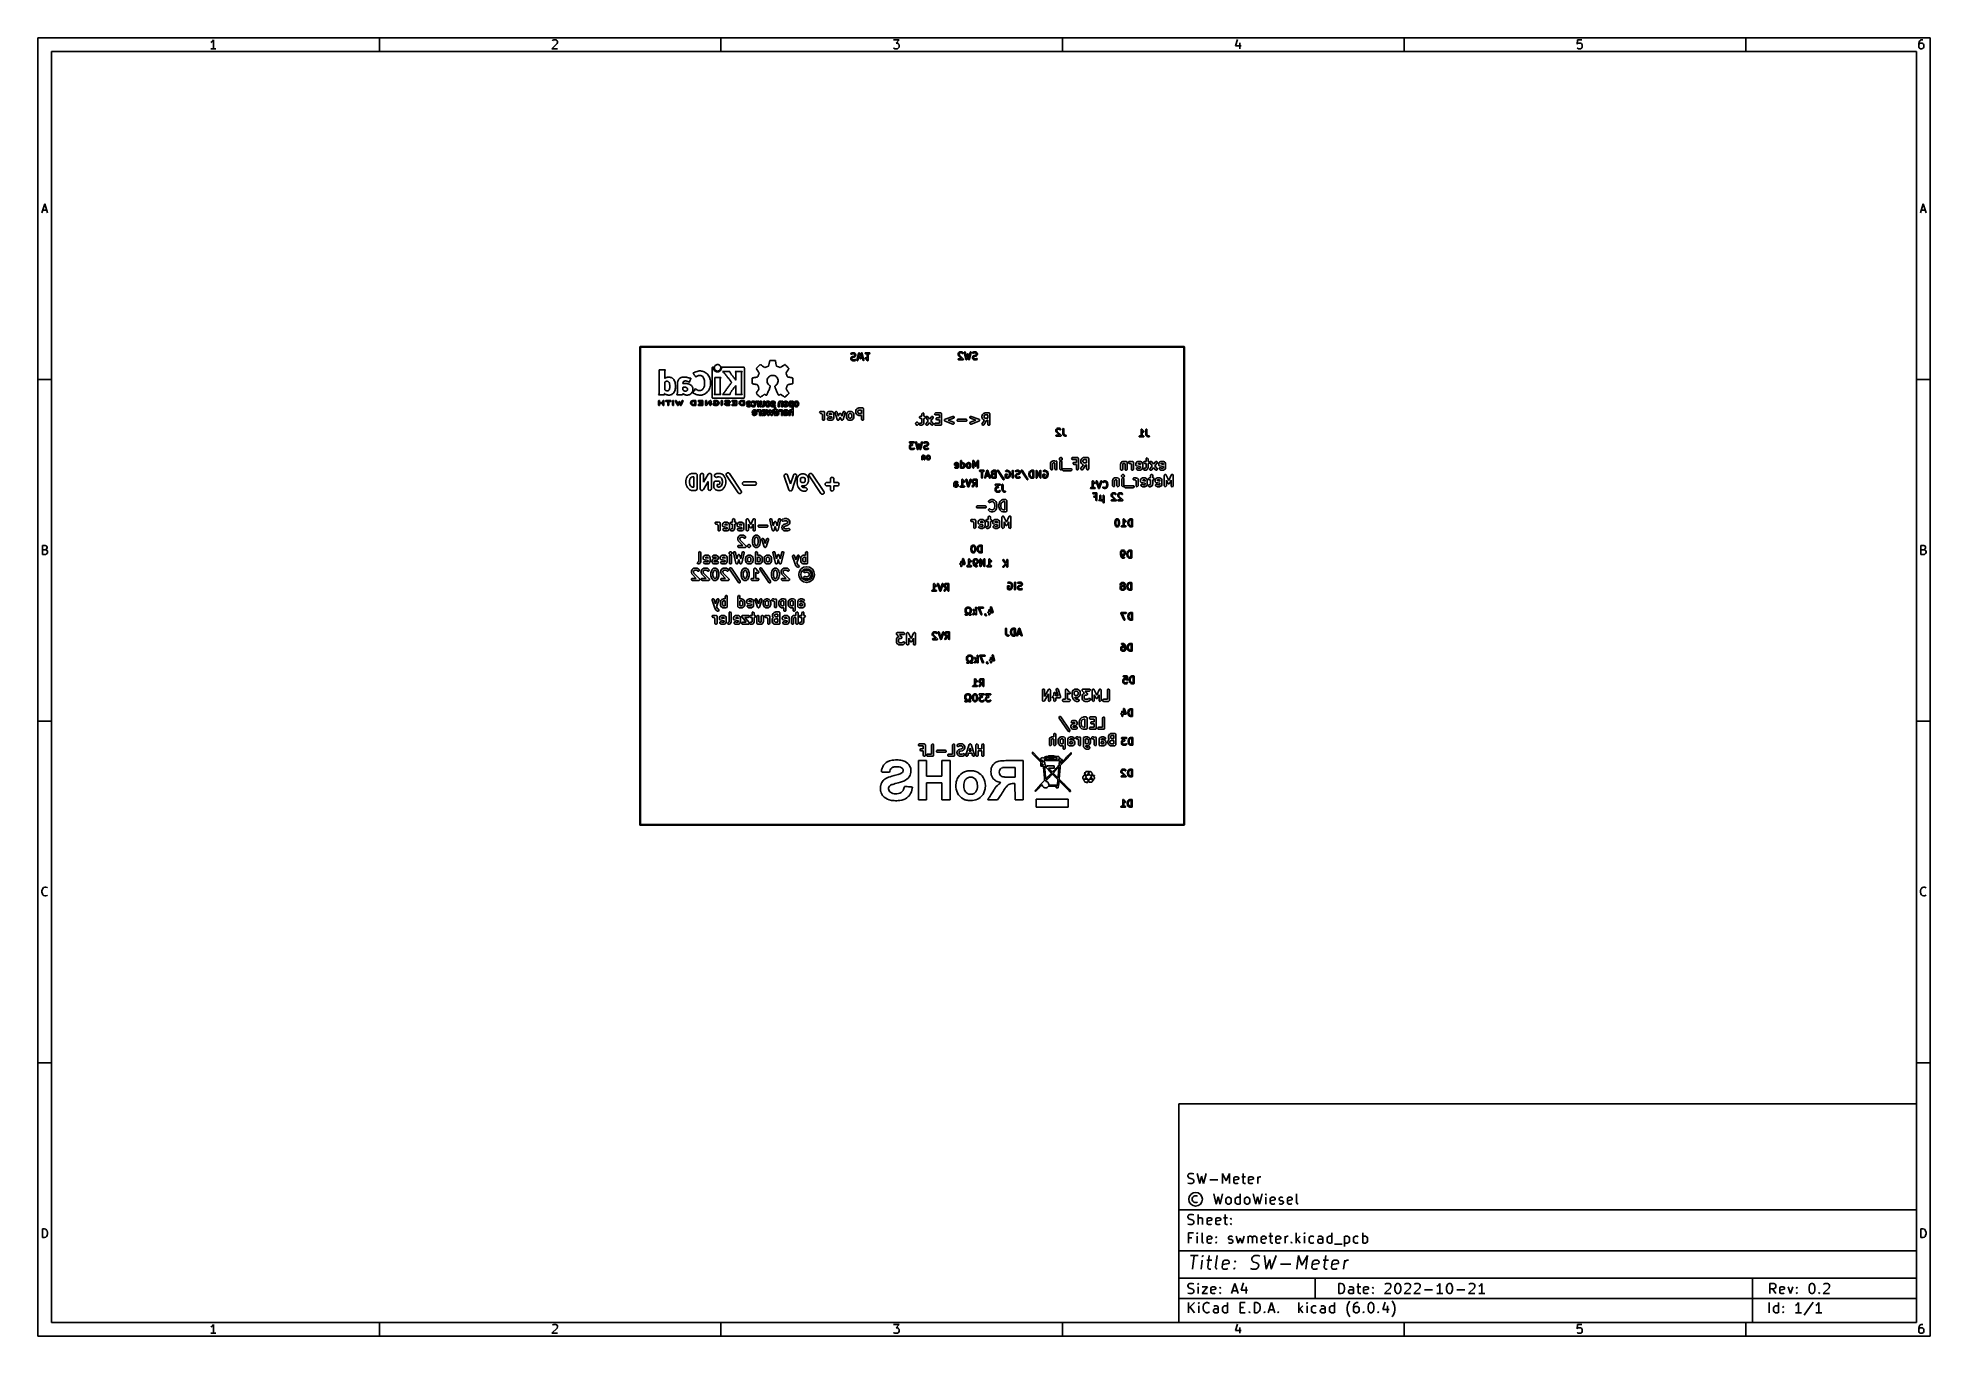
# Model space of a CAD drawing. Extents: x 10 to 287, y -200 to -10.
import ezdxf

# ---------------------------------------------------------------- set-up
doc = ezdxf.new("R2010")
doc.units = 0
doc.layers.add('BLACK', color=7, linetype='CONTINUOUS')

msp = doc.modelspace()

# ---------------------------------------------------------------- linework, layer by layer
at = {"layer": 'BLACK', "linetype": 'CONTINUOUS'}
for p, q in [((10, -10), (10, -200.007)), ((287.002, -10), (10, -10)), ((35.4464, -10.5976), (35.3226, -10.6595)), ((35.5702, -10.4738), (35.4464, -10.5976)), ((35.694, -10.2881), (35.5702, -10.4738)), ((35.694, -11.5881), (35.694, -10.2881)), ((60, -12), (60, -10)), ((86.0036, -10.8452), (85.2607, -11.5881)), ((85.3226, -10.4119), (85.3845, -10.35)), ((85.3845, -10.35), (85.5083, -10.2881)), ((85.5083, -10.2881), (85.8179, -10.2881)), ((85.8179, -10.2881), (85.9417, -10.35)), ((85.9417, -10.35), (86.0036, -10.4119)), ((86.0036, -10.4119), (86.0655, -10.5357)), ((86.0655, -10.6595), (86.0036, -10.8452)), ((86.0655, -10.5357), (86.0655, -10.6595)), ((110, -12), (110, -10)), ((135.261, -10.2881), (136.065, -10.2881)), ((136.065, -10.2881), (135.632, -10.7833)), ((135.632, -10.7833), (135.818, -10.7833)), ((135.818, -10.7833), (135.942, -10.8452)), ((135.942, -10.8452), (136.004, -10.9071)), ((136.004, -10.9071), (136.065, -11.031)), ((136.065, -11.031), (136.065, -11.3405)), ((160, -12), (160, -10)), ((185.632, -10.2262), (185.323, -11.1548)), ((185.942, -10.7214), (185.942, -11.5881)), ((210, -12), (210, -10)), ((235.385, -10.2881), (235.323, -10.9071)), ((235.323, -10.9071), (235.385, -10.8452)), ((236.004, -10.2881), (235.385, -10.2881)), ((235.385, -10.8452), (235.508, -10.7833)), ((235.508, -10.7833), (235.818, -10.7833)), ((235.818, -10.7833), (235.942, -10.8452)), ((235.942, -10.8452), (236.004, -10.9071)), ((236.004, -10.9071), (236.065, -11.031)), ((236.065, -11.031), (236.065, -11.3405)), ((260, -12), (260, -10)), ((285.385, -10.5976), (285.323, -10.8452)), ((285.323, -10.8452), (285.323, -11.3405)), ((285.385, -10.9071), (285.323, -11.031)), ((285.508, -10.4119), (285.385, -10.5976)), ((285.446, -10.8452), (285.385, -10.9071)), ((285.57, -10.7833), (285.446, -10.8452)), ((285.57, -10.35), (285.508, -10.4119)), ((285.694, -10.2881), (285.57, -10.35)), ((285.818, -10.7833), (285.57, -10.7833)), ((285.942, -10.2881), (285.694, -10.2881)), ((285.942, -10.8452), (285.818, -10.7833)), ((286.004, -10.9071), (285.942, -10.8452)), ((286.065, -11.031), (286.004, -10.9071)), ((286.065, -11.3405), (286.065, -11.031)), ((287.002, -200.007), (287.002, -10)), ((12, -12), (12, -198.007)), ((285.002, -12), (12, -12)), ((36.0655, -11.5881), (35.3226, -11.5881)), ((85.2607, -11.5881), (86.0655, -11.5881)), ((135.323, -11.5262), (135.261, -11.4643)), ((135.446, -11.5881), (135.323, -11.5262)), ((135.818, -11.5881), (135.446, -11.5881)), ((135.942, -11.5262), (135.818, -11.5881)), ((136.004, -11.4643), (135.942, -11.5262)), ((136.065, -11.3405), (136.004, -11.4643)), ((185.323, -11.1548), (186.127, -11.1548)), ((235.385, -11.5262), (235.323, -11.4643)), ((235.508, -11.5881), (235.385, -11.5262)), ((235.818, -11.5881), (235.508, -11.5881)), ((235.942, -11.5262), (235.818, -11.5881)), ((236.004, -11.4643), (235.942, -11.5262)), ((236.065, -11.3405), (236.004, -11.4643)), ((285.002, -198.007), (285.002, -12)), ((285.323, -11.3405), (285.385, -11.4643)), ((285.385, -11.4643), (285.446, -11.5262)), ((285.446, -11.5262), (285.57, -11.5881)), ((285.57, -11.5881), (285.818, -11.5881)), ((285.818, -11.5881), (285.942, -11.5262)), ((285.942, -11.5262), (286.004, -11.4643)), ((286.004, -11.4643), (286.065, -11.3405)), ((10.5667, -35.5881), (11, -34.2881)), ((10.6905, -35.2167), (11.3095, -35.2167)), ((11, -34.2881), (11.4333, -35.5881)), ((285.569, -35.5881), (286.002, -34.2881)), ((285.693, -35.2167), (286.312, -35.2167)), ((286.002, -34.2881), (286.436, -35.5881)), ((98.105, -55.235), (98.1196, -55.1996)), ((98.105, -125.185), (98.105, -55.235)), ((98.1196, -55.1996), (98.155, -55.185)), ((98.155, -55.185), (177.79, -55.185)), ((98.205, -55.285), (98.205, -125.135)), ((177.74, -55.285), (98.205, -55.285)), ((177.74, -125.135), (177.74, -55.285)), ((177.79, -55.185), (177.825, -55.1996)), ((177.825, -55.1996), (177.84, -55.235)), ((177.84, -55.235), (177.84, -125.185)), ((109.028, -58.2122), (109.055, -58.1159)), ((109.055, -58.115), (109.1, -58.0262)), ((109.055, -58.1155), (109.055, -58.115)), ((109.055, -58.1159), (109.055, -58.1155)), ((109.1, -58.0259), (109.101, -58.0253)), ((109.1, -58.0262), (109.1, -58.0259)), ((109.101, -58.0253), (109.161, -57.9503)), ((109.161, -57.9503), (109.162, -57.95)), ((109.162, -57.9495), (109.237, -57.8897)), ((109.162, -57.95), (109.162, -57.9495)), ((109.237, -57.8897), (109.238, -57.8896)), ((109.238, -57.8892), (109.325, -57.8463)), ((109.238, -57.8896), (109.238, -57.8892)), ((109.325, -57.8463), (109.326, -57.846)), ((109.325, -57.8463), (109.325, -57.8463)), ((109.326, -57.846), (109.422, -57.8217)), ((109.422, -57.8218), (109.423, -57.8216)), ((109.422, -57.8217), (109.422, -57.8218)), ((109.423, -57.8216), (109.527, -57.8176)), ((109.527, -57.8177), (109.528, -57.8176)), ((109.527, -57.8176), (109.527, -57.8177)), ((109.528, -57.8176), (109.605, -57.8279)), ((109.605, -57.8279), (109.606, -57.8281)), ((109.606, -57.8281), (109.606, -57.8281)), ((109.606, -57.8281), (109.689, -57.8553)), ((109.689, -57.8553), (109.689, -57.8557)), ((109.689, -57.8557), (109.69, -57.8558)), ((109.69, -57.8558), (109.765, -57.9012)), ((109.765, -57.9012), (109.765, -57.9016)), ((109.765, -57.9016), (109.766, -57.9018)), ((109.766, -57.9018), (109.838, -57.9676)), ((109.838, -57.9676), (109.838, -57.9679)), ((109.838, -57.9679), (109.838, -57.968)), ((109.838, -57.968), (109.877, -58.0123)), ((109.877, -58.0123), (109.877, -58.0126)), ((109.877, -58.0126), (109.877, -58.0128)), ((109.877, -58.0128), (109.916, -58.0712)), ((109.916, -58.0712), (109.917, -58.0717)), ((109.917, -58.0717), (109.917, -58.072)), ((109.917, -58.072), (109.942, -58.1327)), ((109.942, -58.1327), (109.942, -58.1332)), ((109.942, -58.1332), (109.942, -58.1336)), ((109.942, -58.1336), (109.956, -58.2029)), ((115.365, -58.1746), (115.436, -58.1025)), ((115.436, -58.1024), (115.507, -58.0302)), ((115.436, -58.1025), (115.436, -58.1024)), ((115.436, -58.1024), (115.436, -58.1024)), ((115.507, -58.0302), (115.576, -57.962)), ((115.507, -58.0302), (115.507, -58.0302)), ((115.507, -58.0302), (115.507, -58.0302)), ((115.576, -57.962), (115.637, -57.9019)), ((115.576, -57.962), (115.576, -57.962)), ((115.576, -57.962), (115.576, -57.962)), ((115.637, -57.9019), (115.688, -57.8539)), ((115.637, -57.9019), (115.637, -57.9019)), ((115.637, -57.9019), (115.637, -57.9019)), ((115.688, -57.8538), (115.723, -57.8221)), ((115.688, -57.8539), (115.688, -57.8538)), ((115.688, -57.8539), (115.688, -57.8539)), ((115.723, -57.8221), (115.724, -57.822)), ((115.724, -57.8217), (115.741, -57.8102)), ((115.724, -57.822), (115.724, -57.8217)), ((115.741, -57.8101), (115.742, -57.8096)), ((115.741, -57.8102), (115.741, -57.8101)), ((115.742, -57.8096), (115.743, -57.8097)), ((115.743, -57.8097), (115.744, -57.8094)), ((115.744, -57.8094), (115.745, -57.8098)), ((115.745, -57.8098), (115.746, -57.8098)), ((115.746, -57.8098), (115.755, -57.8143)), ((115.755, -57.8143), (115.755, -57.8145)), ((115.755, -57.8145), (115.755, -57.8145)), ((115.755, -57.8145), (115.789, -57.8352)), ((115.789, -57.8352), (115.789, -57.8353)), ((115.789, -57.8353), (115.789, -57.8353)), ((115.789, -57.8353), (115.844, -57.8705)), ((115.844, -57.8705), (115.844, -57.8705)), ((115.844, -57.8705), (115.844, -57.8705)), ((115.844, -57.8705), (115.916, -57.9177)), ((115.916, -57.9177), (115.916, -57.9177)), ((115.916, -57.9177), (115.916, -57.9177)), ((115.916, -57.9177), (116.001, -57.9743)), ((116.001, -57.9743), (116.001, -57.9743)), ((116.001, -57.9743), (116.001, -57.9743)), ((116.001, -57.9743), (116.094, -58.0376)), ((116.094, -58.0376), (116.094, -58.0376)), ((116.094, -58.0376), (116.094, -58.0376)), ((116.094, -58.0376), (116.427, -58.2635)), ((116.427, -58.2635), (116.979, -58.0357)), ((116.979, -58.0357), (117.054, -57.6377)), ((117.054, -57.6377), (117.13, -57.2369)), ((117.13, -57.2357), (117.131, -57.2343)), ((117.13, -57.2369), (117.13, -57.2357)), ((117.131, -57.2341), (117.132, -57.2337)), ((117.131, -57.2343), (117.131, -57.2341)), ((117.132, -57.2337), (117.133, -57.2334)), ((117.133, -57.2334), (117.135, -57.2328)), ((117.135, -57.2328), (117.969, -57.2328)), ((117.969, -57.2328), (117.97, -57.2334)), ((117.97, -57.2334), (117.972, -57.2337)), ((117.972, -57.2337), (117.972, -57.2341)), ((117.972, -57.2341), (117.972, -57.2343)), ((117.972, -57.2343), (117.973, -57.2357)), ((117.973, -57.2357), (117.974, -57.2369)), ((117.974, -57.2369), (118.049, -57.6377)), ((118.049, -57.6377), (118.124, -58.0357)), ((118.124, -58.0357), (118.4, -58.1496)), ((118.4, -58.1496), (118.4, -58.1496)), ((118.4, -58.1496), (118.677, -58.2635)), ((118.677, -58.2635), (119.009, -58.0376)), ((119.009, -58.0376), (119.075, -57.9928)), ((119.009, -58.0376), (119.009, -58.0376)), ((119.009, -58.0376), (119.009, -58.0376)), ((119.075, -57.9928), (119.163, -57.9339)), ((119.075, -57.9928), (119.075, -57.9928)), ((119.075, -57.9928), (119.075, -57.9928)), ((119.163, -57.9339), (119.239, -57.8836)), ((119.163, -57.9339), (119.163, -57.9339)), ((119.163, -57.9339), (119.163, -57.9339)), ((119.239, -57.8836), (119.299, -57.8445)), ((119.239, -57.8836), (119.239, -57.8836)), ((119.239, -57.8836), (119.239, -57.8836)), ((119.299, -57.8445), (119.34, -57.8191)), ((119.299, -57.8445), (119.299, -57.8445)), ((119.299, -57.8445), (119.299, -57.8445)), ((119.34, -57.8189), (119.357, -57.8099)), ((119.34, -57.8191), (119.34, -57.8189)), ((119.34, -57.8191), (119.34, -57.8191)), ((119.357, -57.8099), (119.358, -57.8099)), ((119.358, -57.8099), (119.358, -57.8095)), ((119.358, -57.8095), (119.36, -57.8097)), ((119.36, -57.8097), (119.361, -57.8096)), ((119.361, -57.8096), (119.361, -57.81)), ((119.361, -57.81), (119.362, -57.8101)), ((119.362, -57.8101), (119.372, -57.8165)), ((119.372, -57.8165), (119.373, -57.8168)), ((119.373, -57.8168), (119.373, -57.817)), ((119.373, -57.817), (119.404, -57.8439)), ((119.404, -57.8439), (119.404, -57.844)), ((119.404, -57.844), (119.404, -57.844)), ((119.404, -57.844), (119.452, -57.8881)), ((119.452, -57.8881), (119.452, -57.8882)), ((119.452, -57.8882), (119.452, -57.8882)), ((119.452, -57.8882), (119.511, -57.9455)), ((119.511, -57.9455), (119.511, -57.9455)), ((119.511, -57.9455), (119.511, -57.9455)), ((119.511, -57.9455), (119.578, -58.012)), ((119.578, -58.012), (119.578, -58.012)), ((119.578, -58.012), (119.578, -58.012)), ((119.578, -58.012), (119.649, -58.0835)), ((119.649, -58.0835), (119.649, -58.0836)), ((119.649, -58.0836), (119.649, -58.0836)), ((119.649, -58.0836), (119.72, -58.1561)), ((119.72, -58.1561), (119.72, -58.1561)), ((119.72, -58.1561), (119.72, -58.1562)), ((119.72, -58.1562), (119.787, -58.2257)), ((129.001, -56.8905), (129.006, -56.8649)), ((129.001, -56.9857), (129.001, -56.8905)), ((129.003, -56.99), (129.001, -56.9857)), ((129.002, -56.2348), (129.012, -56.1846)), ((129.026, -56.28), (129.002, -56.2348)), ((129.002, -56.9943), (129.003, -56.99)), ((129.009, -57.0193), (129.002, -56.9943)), ((129.006, -56.8649), (129.009, -56.8614)), ((129.009, -56.857), (129.057, -56.7617)), ((129.009, -56.8614), (129.009, -56.857)), ((129.057, -57.1145), (129.009, -57.0193)), ((129.012, -56.1846), (129.053, -56.1527)), ((129.074, -56.2988), (129.026, -56.28)), ((129.053, -56.1527), (129.195, -56.1051)), ((129.057, -56.7617), (129.07, -56.7437)), ((129.058, -57.1156), (129.057, -57.1145)), ((129.071, -57.134), (129.058, -57.1156)), ((129.07, -56.7437), (129.071, -56.7422)), ((129.071, -56.7422), (129.118, -56.6946)), ((129.118, -57.1816), (129.071, -57.134)), ((129.1, -56.295), (129.074, -56.2988)), ((129.231, -56.2512), (129.1, -56.295)), ((129.118, -56.6946), (129.137, -56.6818)), ((129.12, -57.1823), (129.118, -57.1816)), ((129.138, -57.1957), (129.12, -57.1823)), ((129.137, -56.6818), (129.138, -56.6806)), ((129.138, -56.6806), (129.233, -56.6329)), ((129.233, -57.2433), (129.138, -57.1957)), ((129.186, -56.8397), (129.151, -56.9082)), ((129.151, -56.9082), (129.151, -56.968)), ((129.151, -56.968), (129.186, -57.0366)), ((129.216, -56.8093), (129.186, -56.8397)), ((129.186, -57.0366), (129.216, -57.067)), ((129.195, -56.1051), (129.218, -56.1018)), ((129.293, -56.7708), (129.216, -56.8093)), ((129.216, -57.067), (129.284, -57.1012)), ((129.218, -56.1018), (129.219, -56.1012)), ((129.219, -56.1012), (129.457, -56.1012)), ((129.44, -56.2512), (129.231, -56.2512)), ((129.233, -56.6329), (129.246, -56.6293)), ((129.238, -57.2438), (129.233, -57.2433)), ((129.241, -57.2467), (129.238, -57.2438)), ((129.267, -57.2512), (129.241, -57.2467)), ((129.246, -56.6293), (129.249, -56.6273)), ((129.249, -56.6273), (129.431, -56.5816)), ((129.505, -57.2512), (129.267, -57.2512)), ((129.284, -57.1012), (129.493, -57.1012)), ((129.475, -56.7252), (129.293, -56.7708)), ((129.431, -56.5816), (129.508, -56.5432)), ((129.508, -56.2855), (129.44, -56.2512)), ((129.457, -56.1012), (129.483, -56.1057)), ((129.478, -56.7232), (129.475, -56.7252)), ((129.491, -56.7195), (129.478, -56.7232)), ((129.483, -56.1057), (129.486, -56.1086)), ((129.486, -56.1086), (129.491, -56.1091)), ((129.491, -56.1091), (129.586, -56.1568)), ((129.586, -56.6719), (129.491, -56.7195)), ((129.493, -57.1012), (129.624, -57.0575)), ((129.506, -57.2507), (129.505, -57.2512)), ((129.529, -57.2474), (129.506, -57.2507)), ((129.538, -56.3159), (129.508, -56.2855)), ((129.508, -56.5432), (129.538, -56.5127)), ((129.671, -57.1998), (129.529, -57.2474)), ((129.573, -56.3844), (129.538, -56.3159)), ((129.538, -56.5127), (129.573, -56.4442)), ((129.573, -56.4442), (129.573, -56.3844)), ((129.586, -56.1568), (129.604, -56.1701)), ((129.587, -56.6707), (129.586, -56.6719)), ((129.605, -56.6578), (129.587, -56.6707)), ((129.604, -56.1701), (129.605, -56.1708)), ((129.605, -56.1708), (129.653, -56.2184)), ((129.653, -56.6102), (129.605, -56.6578)), ((129.624, -57.0575), (129.65, -57.0536)), ((129.65, -57.0536), (129.697, -57.0725)), ((129.653, -56.2184), (129.666, -56.2368)), ((129.654, -56.6087), (129.653, -56.6102)), ((129.667, -56.5907), (129.654, -56.6087)), ((129.666, -56.2368), (129.667, -56.2379)), ((129.667, -56.2379), (129.715, -56.3332)), ((129.715, -56.4955), (129.667, -56.5907)), ((129.712, -57.1679), (129.671, -57.1998)), ((129.697, -57.0725), (129.722, -57.1176)), ((129.722, -57.1176), (129.712, -57.1679)), ((129.715, -56.3332), (129.722, -56.3581)), ((129.718, -56.4876), (129.715, -56.491)), ((129.715, -56.491), (129.715, -56.4955)), ((129.723, -56.4619), (129.718, -56.4876)), ((129.722, -56.3581), (129.721, -56.3625)), ((129.721, -56.3625), (129.723, -56.3667)), ((129.723, -56.3667), (129.723, -56.4619)), ((129.908, -57.1588), (130.146, -56.1588)), ((129.914, -57.2098), (129.908, -57.1588)), ((129.951, -57.2451), (129.914, -57.2098)), ((130.002, -57.2481), (129.951, -57.2451)), ((130.044, -57.2175), (130.002, -57.2481)), ((130.054, -57.1936), (130.044, -57.2175)), ((130.223, -56.4827), (130.054, -57.1936)), ((130.146, -56.1588), (130.156, -56.1349)), ((130.156, -56.1349), (130.163, -56.1303)), ((130.163, -56.1303), (130.166, -56.1231)), ((130.166, -56.1231), (130.183, -56.1153)), ((130.183, -56.1153), (130.198, -56.1043)), ((130.198, -56.1043), (130.206, -56.1048)), ((130.206, -56.1048), (130.213, -56.1015)), ((130.213, -56.1015), (130.23, -56.1063)), ((130.337, -56.9098), (130.223, -56.4827)), ((130.23, -56.1063), (130.249, -56.1074)), ((130.249, -56.1074), (130.255, -56.1128)), ((130.255, -56.1128), (130.262, -56.1148)), ((130.262, -56.1148), (130.273, -56.13)), ((130.273, -56.13), (130.286, -56.1426)), ((130.286, -56.1426), (130.287, -56.1504)), ((130.287, -56.1504), (130.292, -56.1569)), ((130.292, -56.1569), (130.41, -56.5994)), ((130.341, -56.9155), (130.337, -56.9098)), ((130.342, -56.9223), (130.341, -56.9155)), ((130.355, -56.936), (130.342, -56.9223)), ((130.367, -56.9519), (130.355, -56.936)), ((130.373, -56.9537), (130.367, -56.9519)), ((130.378, -56.9585), (130.373, -56.9537)), ((130.397, -56.9602), (130.378, -56.9585)), ((130.416, -56.9652), (130.397, -56.9602)), ((130.41, -56.5994), (130.528, -56.1569)), ((130.422, -56.9623), (130.416, -56.9652)), ((130.429, -56.9629), (130.422, -56.9623)), ((130.445, -56.9518), (130.429, -56.9629)), ((130.463, -56.9436), (130.445, -56.9518)), ((130.465, -56.9374), (130.463, -56.9436)), ((130.471, -56.9335), (130.465, -56.9374)), ((130.482, -56.9098), (130.471, -56.9335)), ((130.596, -56.4827), (130.482, -56.9098)), ((130.528, -56.1569), (130.539, -56.1333)), ((130.539, -56.1333), (130.545, -56.1288)), ((130.545, -56.1288), (130.549, -56.1217)), ((130.549, -56.1217), (130.565, -56.1144)), ((130.565, -56.1144), (130.581, -56.1038)), ((130.581, -56.1038), (130.588, -56.1045)), ((130.588, -56.1045), (130.596, -56.1014)), ((130.596, -56.1014), (130.613, -56.1066)), ((130.765, -57.1936), (130.596, -56.4827)), ((130.613, -56.1066), (130.632, -56.1082)), ((130.632, -56.1082), (130.637, -56.1138)), ((130.637, -56.1138), (130.645, -56.116)), ((130.645, -56.116), (130.655, -56.1314)), ((130.655, -56.1314), (130.668, -56.1444)), ((130.668, -56.1444), (130.669, -56.1523)), ((130.669, -56.1523), (130.673, -56.1588)), ((130.673, -56.1588), (130.911, -57.1588)), ((130.793, -57.2364), (130.765, -57.1936)), ((130.843, -57.2511), (130.793, -57.2364)), ((130.89, -57.2307), (130.843, -57.2511)), ((130.913, -57.1849), (130.89, -57.2307)), ((130.911, -57.1588), (130.913, -57.1849)), ((131.097, -56.895), (131.111, -56.8458)), ((131.117, -56.9421), (131.097, -56.895)), ((131.098, -56.1632), (131.123, -56.1188)), ((131.107, -56.2137), (131.098, -56.1632)), ((131.146, -56.2467), (131.107, -56.2137)), ((131.111, -56.8458), (131.154, -56.8176)), ((131.138, -56.9576), (131.117, -56.9421)), ((131.123, -56.1188), (131.171, -56.1012)), ((131.222, -56.9998), (131.138, -56.9576)), ((131.171, -56.2512), (131.146, -56.2467)), ((131.154, -56.8176), (131.205, -56.8234)), ((131.171, -56.1012), (131.743, -56.1012)), ((131.382, -56.2512), (131.171, -56.2512)), ((131.205, -56.8234), (131.3, -56.871)), ((131.304, -57.0811), (131.222, -56.9998)), ((131.3, -56.871), (131.318, -56.8844)), ((131.395, -57.2178), (131.304, -57.0811)), ((131.318, -56.8844), (131.32, -56.8851)), ((131.32, -56.8851), (131.382, -56.9475)), ((131.382, -56.9475), (131.382, -56.2512)), ((131.398, -57.2204), (131.395, -57.2178)), ((131.4, -57.2244), (131.398, -57.2204)), ((131.419, -57.2353), (131.4, -57.2244)), ((131.436, -57.2482), (131.419, -57.2353)), ((131.44, -57.2479), (131.436, -57.2482)), ((131.444, -57.2501), (131.44, -57.2479)), ((131.466, -57.2463), (131.444, -57.2501)), ((131.487, -57.2449), (131.466, -57.2463)), ((131.49, -57.2419), (131.487, -57.2449)), ((131.495, -57.2412), (131.49, -57.2419)), ((131.509, -57.2245), (131.495, -57.2412)), ((131.524, -57.2095), (131.509, -57.2245)), ((131.525, -57.2052), (131.524, -57.2095)), ((131.528, -57.2019), (131.525, -57.2052)), ((131.532, -57.1762), (131.528, -57.2019)), ((131.743, -56.2512), (131.532, -56.2512)), ((131.532, -56.2512), (131.532, -57.1762)), ((131.743, -56.1012), (131.769, -56.1057)), ((131.791, -56.2337), (131.743, -56.2512)), ((131.769, -56.1057), (131.808, -56.1387)), ((131.817, -56.1892), (131.791, -56.2337)), ((131.808, -56.1387), (131.817, -56.1892)), ((144.712, -56.2229), (144.716, -56.1972)), ((144.712, -56.3181), (144.712, -56.2229)), ((144.712, -56.3196), (144.712, -56.3181)), ((144.716, -56.3418), (144.712, -56.3196)), ((144.713, -57.0194), (144.738, -56.9749)), ((144.722, -57.0699), (144.713, -57.0194)), ((144.716, -56.1972), (144.719, -56.1938)), ((144.763, -56.4847), (144.716, -56.3418)), ((144.719, -56.1938), (144.72, -56.1893)), ((144.72, -56.1893), (144.767, -56.0941)), ((144.761, -57.1029), (144.722, -57.0699)), ((144.738, -56.9749), (144.787, -56.9574)), ((144.787, -57.1074), (144.761, -57.1029)), ((144.766, -56.4882), (144.763, -56.4847)), ((144.766, -56.4926), (144.766, -56.4882)), ((144.781, -56.514), (144.766, -56.4926)), ((144.767, -56.0941), (144.781, -56.0761)), ((144.781, -56.0746), (144.829, -56.027)), ((144.781, -56.0761), (144.781, -56.0746)), ((145.225, -56.9574), (144.781, -56.514)), ((144.787, -56.9574), (145.225, -56.9574)), ((145.406, -57.1074), (144.787, -57.1074)), ((144.829, -56.027), (144.847, -56.0141)), ((144.847, -56.0141), (144.848, -56.0129)), ((144.848, -56.0129), (144.944, -55.9653)), ((144.896, -56.172), (144.862, -56.2406)), ((144.862, -56.2406), (144.862, -56.3059)), ((144.862, -56.3059), (144.9, -56.4204)), ((144.926, -56.1416), (144.896, -56.172)), ((144.9, -56.4204), (145.459, -56.9793)), ((144.995, -56.1074), (144.926, -56.1416)), ((144.944, -55.9653), (144.969, -55.9579)), ((144.969, -55.9579), (144.973, -55.9589)), ((144.973, -55.9589), (144.977, -55.9574)), ((144.977, -55.9574), (145.215, -55.9574)), ((145.198, -56.1074), (144.995, -56.1074)), ((145.266, -56.1416), (145.198, -56.1074)), ((145.215, -55.9574), (145.241, -55.9619)), ((145.241, -55.9619), (145.244, -55.9648)), ((145.244, -55.9648), (145.249, -55.9653)), ((145.249, -55.9653), (145.344, -56.0129)), ((145.305, -56.1807), (145.266, -56.1416)), ((145.352, -56.2023), (145.305, -56.1807)), ((145.344, -56.0129), (145.362, -56.0263)), ((145.401, -56.1891), (145.352, -56.2023)), ((145.362, -56.0263), (145.364, -56.027)), ((145.364, -56.027), (145.411, -56.0746)), ((145.431, -56.147), (145.401, -56.1891)), ((145.427, -57.0997), (145.406, -57.1074)), ((145.411, -56.0746), (145.426, -56.0959)), ((145.426, -56.0959), (145.431, -56.147)), ((145.449, -57.0938), (145.427, -57.0997)), ((145.451, -57.091), (145.449, -57.0938)), ((145.454, -57.0898), (145.451, -57.091)), ((145.465, -57.0703), (145.454, -57.0898)), ((145.459, -56.9793), (145.468, -56.9928)), ((145.478, -57.0518), (145.465, -57.0703)), ((145.468, -56.9928), (145.471, -56.9949)), ((145.471, -56.9949), (145.471, -56.9969)), ((145.471, -56.9969), (145.474, -57.0007)), ((145.474, -57.0007), (145.476, -57.0232)), ((145.476, -57.0232), (145.48, -57.0454)), ((145.48, -57.0454), (145.478, -57.0484)), ((145.478, -57.0484), (145.478, -57.0518)), ((145.617, -56.0237), (145.64, -55.9779)), ((145.618, -56.0498), (145.617, -56.0237)), ((145.857, -57.0498), (145.618, -56.0498)), ((145.64, -55.9779), (145.687, -55.9575)), ((145.687, -55.9575), (145.736, -55.9722)), ((145.736, -55.9722), (145.764, -56.015)), ((145.764, -56.015), (145.934, -56.7259)), ((145.861, -57.0563), (145.857, -57.0498)), ((145.862, -57.0642), (145.861, -57.0563)), ((145.875, -57.0772), (145.862, -57.0642)), ((145.885, -57.0926), (145.875, -57.0772)), ((145.892, -57.0948), (145.885, -57.0926)), ((145.898, -57.1004), (145.892, -57.0948)), ((145.916, -57.102), (145.898, -57.1004)), ((145.934, -57.1072), (145.916, -57.102)), ((145.934, -56.7259), (146.048, -56.2988)), ((145.941, -57.1041), (145.934, -57.1072)), ((145.949, -57.1048), (145.941, -57.1041)), ((145.964, -57.0942), (145.949, -57.1048)), ((145.981, -57.0869), (145.964, -57.0942)), ((145.985, -57.0798), (145.981, -57.0869)), ((145.991, -57.0753), (145.985, -57.0798)), ((146.002, -57.0517), (145.991, -57.0753)), ((146.12, -56.6092), (146.002, -57.0517)), ((146.048, -56.2988), (146.059, -56.2751)), ((146.059, -56.2751), (146.064, -56.2712)), ((146.064, -56.2712), (146.067, -56.265)), ((146.067, -56.265), (146.085, -56.2568)), ((146.085, -56.2568), (146.101, -56.2457)), ((146.101, -56.2457), (146.107, -56.2463)), ((146.107, -56.2463), (146.114, -56.2434)), ((146.114, -56.2434), (146.132, -56.2484)), ((146.238, -57.0517), (146.12, -56.6092)), ((146.132, -56.2484), (146.152, -56.2501)), ((146.152, -56.2501), (146.156, -56.2549)), ((146.156, -56.2549), (146.163, -56.2567)), ((146.163, -56.2567), (146.174, -56.2726)), ((146.174, -56.2726), (146.188, -56.2863)), ((146.188, -56.2863), (146.189, -56.2931)), ((146.189, -56.2931), (146.192, -56.2988)), ((146.192, -56.2988), (146.306, -56.7259)), ((146.243, -57.0582), (146.238, -57.0517)), ((146.243, -57.066), (146.243, -57.0582)), ((146.257, -57.0786), (146.243, -57.066)), ((146.267, -57.0938), (146.257, -57.0786)), ((146.275, -57.0958), (146.267, -57.0938)), ((146.281, -57.1012), (146.275, -57.0958)), ((146.299, -57.1023), (146.281, -57.1012)), ((146.317, -57.1071), (146.299, -57.1023)), ((146.306, -56.7259), (146.476, -56.015)), ((146.324, -57.1038), (146.317, -57.1071)), ((146.332, -57.1043), (146.324, -57.1038)), ((146.347, -57.0933), (146.332, -57.1043)), ((146.363, -57.0855), (146.347, -57.0933)), ((146.367, -57.0783), (146.363, -57.0855)), ((146.373, -57.0737), (146.367, -57.0783)), ((146.383, -57.0498), (146.373, -57.0737)), ((146.622, -56.0498), (146.383, -57.0498)), ((146.476, -56.015), (146.486, -55.9911)), ((146.486, -55.9911), (146.527, -55.9605)), ((146.527, -55.9605), (146.578, -55.9635)), ((146.578, -55.9635), (146.616, -55.9988)), ((146.616, -55.9988), (146.622, -56.0498)), ((146.807, -56.7467), (146.811, -56.721)), ((146.807, -56.8419), (146.807, -56.7467)), ((146.808, -56.8461), (146.807, -56.8419)), ((146.807, -56.8505), (146.808, -56.8461)), ((146.815, -56.8754), (146.807, -56.8505)), ((146.808, -56.091), (146.818, -56.0407)), ((146.832, -56.1361), (146.808, -56.091)), ((146.811, -56.721), (146.814, -56.7176)), ((146.814, -56.7176), (146.815, -56.7131)), ((146.815, -56.7131), (146.862, -56.6179)), ((146.862, -56.9707), (146.815, -56.8754)), ((146.818, -56.0407), (146.858, -56.0088)), ((146.88, -56.155), (146.832, -56.1361)), ((146.858, -56.0088), (147.001, -55.9612)), ((146.862, -56.6179), (146.876, -56.5999)), ((146.864, -56.9718), (146.862, -56.9707)), ((146.876, -56.9902), (146.864, -56.9718)), ((146.876, -56.5984), (146.924, -56.5508)), ((146.876, -56.5999), (146.876, -56.5984)), ((146.924, -57.0378), (146.876, -56.9902)), ((146.906, -56.1512), (146.88, -56.155)), ((147.037, -56.1074), (146.906, -56.1512)), ((146.924, -56.5508), (146.942, -56.5379)), ((146.926, -57.0385), (146.924, -57.0378)), ((146.944, -57.0518), (146.926, -57.0385)), ((146.942, -56.5379), (146.944, -56.5367)), ((146.944, -56.5367), (147.039, -56.4891)), ((147.039, -57.0995), (146.944, -57.0518)), ((146.991, -56.6959), (146.957, -56.7644)), ((146.957, -56.7644), (146.957, -56.8242)), ((146.957, -56.8242), (146.991, -56.8927)), ((147.022, -56.6654), (146.991, -56.6959)), ((146.991, -56.8927), (147.022, -56.9231)), ((147.001, -55.9612), (147.023, -55.9579)), ((147.099, -56.627), (147.022, -56.6654)), ((147.022, -56.9231), (147.09, -56.9574)), ((147.023, -55.9579), (147.025, -55.9574)), ((147.025, -55.9574), (147.263, -55.9574)), ((147.245, -56.1074), (147.037, -56.1074)), ((147.039, -56.4891), (147.051, -56.4854)), ((147.043, -57.1), (147.039, -57.0995)), ((147.047, -57.1029), (147.043, -57.1)), ((147.072, -57.1074), (147.047, -57.1029)), ((147.051, -56.4854), (147.054, -56.4834)), ((147.054, -56.4834), (147.237, -56.4378)), ((147.31, -57.1074), (147.072, -57.1074)), ((147.09, -56.9574), (147.298, -56.9574)), ((147.281, -56.5813), (147.099, -56.627)), ((147.237, -56.4378), (147.314, -56.3993)), ((147.314, -56.1416), (147.245, -56.1074)), ((147.263, -55.9574), (147.289, -55.9619)), ((147.284, -56.5793), (147.281, -56.5813)), ((147.296, -56.5757), (147.284, -56.5793)), ((147.289, -55.9619), (147.292, -55.9648)), ((147.292, -55.9648), (147.296, -55.9653)), ((147.296, -55.9653), (147.392, -56.0129)), ((147.392, -56.528), (147.296, -56.5757)), ((147.298, -56.9574), (147.43, -56.9136)), ((147.312, -57.1068), (147.31, -57.1074)), ((147.334, -57.1035), (147.312, -57.1068)), ((147.344, -56.172), (147.314, -56.1416)), ((147.314, -56.3993), (147.344, -56.3689)), ((147.477, -57.0559), (147.334, -57.1035)), ((147.378, -56.2406), (147.344, -56.172)), ((147.344, -56.3689), (147.378, -56.3004)), ((147.378, -56.3004), (147.378, -56.2406)), ((147.392, -56.0129), (147.41, -56.0263)), ((147.393, -56.5268), (147.392, -56.528)), ((147.411, -56.514), (147.393, -56.5268)), ((147.41, -56.0263), (147.411, -56.027)), ((147.411, -56.027), (147.459, -56.0746)), ((147.459, -56.4664), (147.411, -56.514)), ((147.43, -56.9136), (147.455, -56.9098)), ((147.455, -56.9098), (147.503, -56.9286)), ((147.459, -56.0746), (147.472, -56.093)), ((147.473, -56.4469), (147.459, -56.4649)), ((147.459, -56.4649), (147.459, -56.4664)), ((147.472, -56.093), (147.473, -56.0941)), ((147.473, -56.0941), (147.52, -56.1893)), ((147.52, -56.3516), (147.473, -56.4469)), ((147.517, -57.024), (147.477, -57.0559)), ((147.503, -56.9286), (147.528, -56.9738)), ((147.528, -56.9738), (147.517, -57.024)), ((147.52, -56.1893), (147.528, -56.2143)), ((147.521, -56.3472), (147.52, -56.3516)), ((147.524, -56.3437), (147.521, -56.3472)), ((147.528, -56.3181), (147.524, -56.3437)), ((147.528, -56.2143), (147.527, -56.2186)), ((147.527, -56.2186), (147.528, -56.2229)), ((147.528, -56.2229), (147.528, -56.3181)), ((10, -60), (12, -60)), ((100.958, -60.2722), (100.959, -58.5874)), ((100.958, -60.5067), (100.958, -60.2722)), ((100.958, -60.2722), (100.958, -60.2722)), ((100.958, -60.7196), (100.958, -60.5067)), ((100.958, -60.9122), (100.958, -60.7196)), ((100.958, -61.0854), (100.958, -60.9122)), ((100.959, -58.5874), (100.96, -58.5838)), ((100.96, -58.5838), (100.962, -58.5832)), ((100.962, -58.5832), (100.964, -58.5824)), ((100.964, -58.5824), (101.869, -58.5824)), ((101.835, -60.3313), (101.77, -60.3733)), ((101.77, -60.3733), (101.77, -61.518)), ((101.772, -59.2718), (101.771, -59.3641)), ((101.771, -59.3641), (101.771, -59.4559)), ((101.771, -59.4559), (101.771, -59.5444)), ((101.771, -59.5444), (101.771, -59.5444)), ((101.771, -59.5444), (101.771, -59.6268)), ((101.771, -59.6268), (101.771, -59.7004)), ((101.771, -59.7004), (101.772, -59.7624)), ((101.773, -59.1816), (101.772, -59.2718)), ((101.772, -59.7624), (101.773, -59.8101)), ((101.774, -59.0963), (101.773, -59.1816)), ((101.773, -59.8101), (101.774, -59.8404)), ((101.775, -59.0188), (101.774, -59.0963)), ((101.774, -59.0963), (101.774, -59.0963)), ((101.774, -59.8404), (101.775, -59.844)), ((101.776, -58.9517), (101.775, -59.0188)), ((101.775, -59.844), (101.776, -59.8431)), ((101.778, -58.8978), (101.776, -58.9517)), ((101.776, -59.8431), (101.798, -59.8283)), ((101.78, -58.8599), (101.778, -58.8978)), ((101.788, -58.783), (101.78, -58.8531)), ((101.78, -58.8531), (101.78, -58.8599)), ((101.799, -58.7285), (101.788, -58.783)), ((101.798, -59.8283), (101.827, -59.8064)), ((101.817, -58.6821), (101.799, -58.7285)), ((101.843, -58.6362), (101.817, -58.6821)), ((101.827, -59.8064), (101.876, -59.7721)), ((101.827, -59.8064), (101.827, -59.8064)), ((101.827, -59.8064), (101.827, -59.8064)), ((101.913, -60.2907), (101.835, -60.3313)), ((101.849, -58.6268), (101.843, -58.6362)), ((101.873, -58.5901), (101.849, -58.6268)), ((101.869, -58.5824), (101.87, -58.5829)), ((101.87, -58.5829), (101.872, -58.5832)), ((101.872, -58.5832), (101.872, -58.5836)), ((101.872, -58.5836), (101.873, -58.5838)), ((101.873, -58.5838), (101.873, -58.5852)), ((101.873, -58.5852), (101.874, -58.5864)), ((101.874, -58.5874), (101.873, -58.5887)), ((101.873, -58.5887), (101.873, -58.5901)), ((101.874, -58.5864), (101.874, -58.5869)), ((101.874, -58.5869), (101.874, -58.5874)), ((101.876, -59.7721), (101.877, -59.7718)), ((101.876, -59.7721), (101.876, -59.7721)), ((101.877, -59.7718), (101.965, -59.7253)), ((101.996, -60.2643), (101.913, -60.2907)), ((101.965, -59.7253), (101.966, -59.725)), ((101.965, -59.7253), (101.965, -59.7253)), ((101.966, -59.725), (102.064, -59.6913)), ((102.081, -60.2525), (101.996, -60.2643)), ((102.064, -59.6913), (102.065, -59.6913)), ((102.065, -59.6911), (102.178, -59.6693)), ((102.065, -59.6913), (102.065, -59.6911)), ((102.161, -60.2557), (102.081, -60.2525)), ((102.233, -60.2743), (102.161, -60.2557)), ((102.178, -59.6692), (102.308, -59.6583)), ((102.178, -59.6694), (102.178, -59.6692)), ((102.178, -59.6693), (102.178, -59.6694)), ((102.264, -60.2895), (102.233, -60.2743)), ((102.321, -60.3319), (102.264, -60.2895)), ((102.308, -59.6583), (102.401, -59.6572)), ((102.308, -59.6583), (102.308, -59.6583)), ((102.308, -59.6583), (102.308, -59.6583)), ((102.369, -60.3878), (102.321, -60.3319)), ((102.41, -60.4597), (102.369, -60.3878)), ((102.401, -59.6572), (102.401, -59.6573)), ((102.401, -59.6573), (102.401, -59.6572)), ((102.401, -59.6572), (102.522, -59.667)), ((102.444, -60.5497), (102.41, -60.4597)), ((102.473, -60.6598), (102.444, -60.5497)), ((102.475, -60.6655), (102.473, -60.6598)), ((102.485, -60.7274), (102.475, -60.6655)), ((102.492, -60.805), (102.485, -60.7274)), ((102.497, -60.8929), (102.492, -60.805)), ((102.5, -60.986), (102.497, -60.8929)), ((102.522, -59.667), (102.523, -59.6672)), ((102.523, -59.6672), (102.523, -59.6671)), ((102.523, -59.6671), (102.633, -59.6913)), ((102.633, -59.6913), (102.633, -59.6915)), ((102.633, -59.6915), (102.634, -59.6915)), ((102.634, -59.6915), (102.737, -59.7311)), ((102.737, -59.7311), (102.737, -59.7314)), ((102.737, -59.7314), (102.738, -59.7314)), ((102.738, -59.7314), (102.839, -59.7876)), ((102.839, -59.7876), (102.839, -59.7878)), ((102.839, -59.7878), (102.839, -59.7878)), ((102.839, -59.7878), (102.884, -59.8188)), ((102.884, -59.8188), (102.884, -59.819)), ((102.884, -59.819), (102.885, -59.8191)), ((102.885, -59.8191), (102.99, -59.9103)), ((102.99, -59.9103), (102.99, -59.9107)), ((102.99, -59.9107), (102.991, -59.9109)), ((102.991, -59.9109), (103.082, -60.0199)), ((103.082, -60.0199), (103.082, -60.0203)), ((103.082, -60.0203), (103.083, -60.0205)), ((103.083, -60.0205), (103.161, -60.1471)), ((103.161, -60.1471), (103.161, -60.1475)), ((103.161, -60.1475), (103.161, -60.1477)), ((103.161, -60.1477), (103.225, -60.2918)), ((103.225, -60.2918), (103.225, -60.2921)), ((103.225, -60.2921), (103.225, -60.2924)), ((103.225, -60.2924), (103.275, -60.4539)), ((103.275, -60.4539), (103.275, -60.4541)), ((103.275, -60.4541), (103.275, -60.4543)), ((103.275, -60.4543), (103.311, -60.6331)), ((103.311, -60.6331), (103.311, -60.6333)), ((103.311, -60.6333), (103.311, -60.6335)), ((103.311, -60.6335), (103.333, -60.8293)), ((103.333, -60.8293), (103.333, -60.8295)), ((103.333, -60.8295), (103.333, -60.8297)), ((103.333, -60.8297), (103.339, -60.9857)), ((103.627, -60.9919), (103.628, -60.866)), ((103.628, -60.8659), (103.63, -60.7574)), ((103.628, -60.866), (103.628, -60.8659)), ((103.628, -60.866), (103.628, -60.866)), ((103.63, -60.7573), (103.632, -60.6642)), ((103.63, -60.7574), (103.63, -60.7573)), ((103.63, -60.7573), (103.63, -60.7573)), ((103.632, -60.6642), (103.635, -60.5847)), ((103.632, -60.6642), (103.632, -60.6642)), ((103.632, -60.6642), (103.632, -60.6642)), ((103.635, -60.5847), (103.638, -60.517)), ((103.635, -60.5847), (103.635, -60.5847)), ((103.635, -60.5847), (103.635, -60.5847)), ((103.638, -60.5169), (103.642, -60.4593)), ((103.638, -60.517), (103.638, -60.5169)), ((103.638, -60.517), (103.638, -60.517)), ((103.642, -60.4592), (103.647, -60.4097)), ((103.642, -60.4593), (103.642, -60.4592)), ((103.642, -60.4592), (103.642, -60.4592)), ((103.647, -60.4095), (103.653, -60.3664)), ((103.647, -60.4096), (103.647, -60.4095)), ((103.647, -60.4097), (103.647, -60.4096)), ((103.653, -60.3662), (103.66, -60.3275)), ((103.653, -60.3663), (103.653, -60.3662)), ((103.653, -60.3664), (103.653, -60.3663)), ((103.66, -60.3273), (103.668, -60.2913)), ((103.66, -60.3274), (103.66, -60.3273)), ((103.66, -60.3275), (103.66, -60.3274)), ((103.668, -60.2911), (103.678, -60.256)), ((103.668, -60.2912), (103.668, -60.2911)), ((103.668, -60.2913), (103.668, -60.2912)), ((103.678, -60.2558), (103.689, -60.2197)), ((103.678, -60.2559), (103.678, -60.2558)), ((103.678, -60.256), (103.678, -60.2559)), ((103.689, -60.2196), (103.702, -60.1806)), ((103.689, -60.2197), (103.689, -60.2196)), ((103.689, -60.2196), (103.689, -60.2196)), ((103.702, -60.1805), (103.717, -60.1374)), ((103.702, -60.1806), (103.702, -60.1805)), ((103.702, -60.1805), (103.702, -60.1805)), ((103.717, -60.1374), (103.718, -60.1372)), ((103.718, -60.137), (103.76, -60.0448)), ((103.718, -60.1372), (103.718, -60.137)), ((103.76, -60.0448), (103.761, -60.0445)), ((103.761, -60.0441), (103.815, -59.9643)), ((103.761, -60.0445), (103.761, -60.0441)), ((103.815, -59.9637), (103.884, -59.8896)), ((103.815, -59.9641), (103.815, -59.9637)), ((103.815, -59.9643), (103.815, -59.9641)), ((103.884, -59.8891), (103.962, -59.8255)), ((103.884, -59.8894), (103.884, -59.8891)), ((103.884, -59.8896), (103.884, -59.8894)), ((103.962, -59.8254), (103.963, -59.8251)), ((103.962, -59.8255), (103.962, -59.8254)), ((103.963, -59.8251), (104.067, -59.7634)), ((104.067, -59.7634), (104.068, -59.7634)), ((104.068, -59.7631), (104.187, -59.7156)), ((104.068, -59.7634), (104.068, -59.7631)), ((104.187, -59.7156), (104.188, -59.7156)), ((104.188, -59.7154), (104.323, -59.6817)), ((104.188, -59.7156), (104.188, -59.7154)), ((104.323, -59.6817), (104.324, -59.6818)), ((104.324, -59.6816), (104.476, -59.6616)), ((104.324, -59.6818), (104.324, -59.6816)), ((104.428, -60.538), (104.422, -60.591)), ((104.422, -60.591), (104.578, -60.5844)), ((104.448, -60.4395), (104.428, -60.538)), ((104.478, -60.3597), (104.448, -60.4395)), ((104.476, -59.6616), (104.646, -59.6549)), ((104.476, -59.6616), (104.476, -59.6617)), ((104.476, -59.6617), (104.476, -59.6616)), ((104.521, -60.2979), (104.478, -60.3597)), ((104.578, -60.2531), (104.521, -60.2979)), ((104.648, -60.2245), (104.578, -60.2531)), ((104.578, -60.5844), (104.704, -60.5828)), ((104.578, -60.5844), (104.578, -60.5845)), ((104.578, -60.5845), (104.578, -60.5844)), ((104.646, -59.6549), (104.646, -59.6549)), ((104.646, -59.6549), (104.646, -59.6549)), ((104.646, -59.6549), (104.704, -59.6553)), ((104.734, -60.2115), (104.648, -60.2245)), ((104.704, -59.6553), (104.704, -59.6553)), ((104.704, -59.6553), (104.704, -59.6553)), ((104.704, -59.6553), (104.77, -59.6573)), ((104.704, -60.5828), (104.705, -60.5829)), ((104.705, -60.5829), (104.705, -60.5828)), ((104.705, -60.5828), (104.856, -60.5892)), ((104.837, -60.2136), (104.734, -60.2115)), ((104.77, -59.6573), (104.77, -59.6574)), ((104.77, -59.6574), (104.77, -59.6573)), ((104.77, -59.6573), (104.831, -59.6617)), ((104.831, -59.6617), (104.831, -59.6618)), ((104.831, -59.6618), (104.831, -59.6617)), ((104.831, -59.6617), (104.893, -59.6691)), ((104.875, -60.2176), (104.837, -60.2136)), ((104.856, -60.5892), (104.856, -60.5893)), ((104.856, -60.5893), (104.856, -60.5892)), ((104.856, -60.5892), (105.005, -60.6038)), ((105.015, -60.2427), (104.875, -60.2176)), ((104.893, -59.6691), (104.893, -59.6691)), ((104.893, -59.6691), (104.893, -59.6691)), ((104.893, -59.6691), (104.959, -59.68)), ((104.959, -59.68), (104.959, -59.6801)), ((104.959, -59.6801), (104.959, -59.6801)), ((104.959, -59.6801), (105.034, -59.6952)), ((105.005, -60.6038), (105.005, -60.6039)), ((105.005, -60.6039), (105.005, -60.6038)), ((105.005, -60.6038), (105.141, -60.6259)), ((105.152, -60.2835), (105.015, -60.2427)), ((105.034, -59.6952), (105.034, -59.6953)), ((105.034, -59.6953), (105.034, -59.6953)), ((105.034, -59.6953), (105.121, -59.7153)), ((105.121, -59.7153), (105.121, -59.7154)), ((105.121, -59.7154), (105.121, -59.7154)), ((105.121, -59.7154), (105.226, -59.7409)), ((105.141, -60.6259), (105.142, -60.626)), ((105.142, -60.626), (105.142, -60.626)), ((105.142, -60.626), (105.206, -60.6409)), ((105.246, -60.3214), (105.152, -60.2835)), ((105.206, -60.6409), (105.207, -60.6411)), ((105.207, -60.6411), (105.207, -60.6411)), ((105.207, -60.6411), (105.339, -60.684)), ((105.226, -59.7409), (105.226, -59.7409)), ((105.226, -59.7409), (105.226, -59.7409)), ((105.226, -59.7409), (105.255, -59.748)), ((105.291, -60.3408), (105.246, -60.3214)), ((105.255, -59.748), (105.33, -59.7659)), ((105.33, -60.3564), (105.291, -60.3408)), ((105.291, -60.3408), (105.291, -60.3408)), ((105.291, -60.3408), (105.291, -60.3408)), ((105.33, -59.7659), (105.33, -59.7659)), ((105.33, -59.7659), (105.4, -59.7819)), ((105.33, -60.3565), (105.33, -60.3564)), ((105.33, -60.3564), (105.33, -60.3564)), ((105.356, -60.3661), (105.33, -60.3565)), ((105.339, -60.684), (105.339, -60.6842)), ((105.339, -60.6842), (105.34, -60.6842)), ((105.34, -60.6842), (105.462, -60.7408)), ((105.356, -60.3662), (105.356, -60.3661)), ((105.356, -60.3661), (105.356, -60.3661)), ((105.364, -60.3683), (105.356, -60.3662)), ((105.365, -60.3682), (105.364, -60.3683)), ((105.367, -60.368), (105.365, -60.3684)), ((105.365, -60.3684), (105.365, -60.3682)), ((105.368, -60.3678), (105.367, -60.368)), ((105.369, -60.3671), (105.368, -60.3673)), ((105.368, -60.3673), (105.368, -60.3678)), ((105.379, -60.358), (105.369, -60.3671)), ((105.38, -60.3569), (105.379, -60.3573)), ((105.379, -60.3573), (105.379, -60.358)), ((105.396, -60.3279), (105.38, -60.3569)), ((105.42, -60.2784), (105.396, -60.3276)), ((105.396, -60.3276), (105.396, -60.3277)), ((105.396, -60.3277), (105.396, -60.3279)), ((105.4, -59.7819), (105.401, -59.7819)), ((105.401, -59.7819), (105.462, -59.7951)), ((105.451, -60.2085), (105.42, -60.2783)), ((105.42, -60.2783), (105.42, -60.2783)), ((105.42, -60.2783), (105.42, -60.2784)), ((105.452, -60.2084), (105.451, -60.2085)), ((105.451, -60.2085), (105.451, -60.2085)), ((105.49, -60.1178), (105.452, -60.2084)), ((105.462, -59.7951), (105.509, -59.8045)), ((105.462, -60.7408), (105.462, -60.741)), ((105.462, -60.741), (105.462, -60.7411)), ((105.462, -60.7411), (105.572, -60.8098)), ((105.497, -60.102), (105.49, -60.1178)), ((105.49, -60.1178), (105.49, -60.1178)), ((105.49, -60.1178), (105.49, -60.1178)), ((105.527, -60.0297), (105.497, -60.102)), ((105.497, -60.102), (105.497, -60.102)), ((105.497, -60.102), (105.497, -60.102)), ((105.509, -59.8045), (105.539, -59.8093)), ((105.554, -59.9643), (105.527, -60.0297)), ((105.527, -60.0297), (105.527, -60.0297)), ((105.527, -60.0297), (105.527, -60.0297)), ((105.539, -59.8093), (105.567, -59.813)), ((105.576, -59.9088), (105.554, -59.9643)), ((105.554, -59.9643), (105.554, -59.9643)), ((105.554, -59.9643), (105.554, -59.9643)), ((105.567, -59.813), (105.568, -59.813)), ((105.568, -59.813), (105.568, -59.813)), ((105.568, -59.813), (105.594, -59.8183)), ((105.572, -60.8098), (105.573, -60.8101)), ((105.573, -60.8101), (105.573, -60.8102)), ((105.573, -60.8102), (105.668, -60.8893)), ((105.594, -59.8659), (105.576, -59.9088)), ((105.576, -59.9088), (105.576, -59.9088)), ((105.576, -59.9088), (105.576, -59.9088)), ((105.594, -59.8183), (105.595, -59.8186)), ((105.605, -59.8386), (105.594, -59.8659)), ((105.594, -59.8659), (105.594, -59.8659)), ((105.594, -59.8659), (105.594, -59.8659)), ((105.595, -59.8186), (105.595, -59.8187)), ((105.595, -59.8187), (105.605, -59.8234)), ((105.605, -59.8234), (105.606, -59.8247)), ((105.608, -59.8296), (105.605, -59.8384)), ((105.605, -59.8384), (105.605, -59.8385)), ((105.605, -59.8385), (105.605, -59.8386)), ((105.606, -59.8247), (105.608, -59.8258)), ((105.608, -59.8258), (105.608, -59.8261)), ((105.608, -59.8261), (105.608, -59.8263)), ((105.608, -59.8263), (105.608, -59.8279)), ((105.608, -59.8279), (105.608, -59.8296)), ((105.668, -60.8893), (105.668, -60.8897)), ((105.668, -60.8897), (105.669, -60.8899)), ((105.669, -60.8899), (105.747, -60.9779)), ((105.921, -59.0479), (105.922, -59.0473)), ((105.922, -59.0491), (105.921, -59.0479)), ((105.922, -59.0465), (105.923, -59.0456)), ((105.922, -59.0473), (105.922, -59.0465)), ((105.922, -59.0503), (105.922, -59.0491)), ((105.927, -59.0608), (105.922, -59.0503)), ((105.923, -59.0445), (105.928, -59.0402)), ((105.923, -59.0456), (105.923, -59.0445)), ((105.927, -59.0609), (105.927, -59.0608)), ((105.927, -59.0612), (105.927, -59.0609)), ((105.943, -59.0875), (105.927, -59.0612)), ((105.928, -59.0402), (105.929, -59.0398)), ((105.929, -59.0398), (105.93, -59.0391)), ((105.93, -59.0391), (105.949, -59.0341)), ((105.943, -59.0876), (105.943, -59.0875)), ((105.943, -59.0875), (105.943, -59.0875)), ((105.968, -59.1269), (105.943, -59.0876)), ((105.949, -59.0341), (105.958, -59.0316)), ((105.949, -59.0341), (105.949, -59.0341)), ((105.958, -59.0316), (105.986, -59.0206)), ((105.969, -59.127), (105.968, -59.1269)), ((106.001, -59.1767), (105.969, -59.127)), ((105.969, -59.127), (105.969, -59.127)), ((105.986, -59.0206), (106.027, -59.0022)), ((106.039, -59.2341), (106.001, -59.1767)), ((106.001, -59.1767), (106.001, -59.1767)), ((106.001, -59.1767), (106.001, -59.1767)), ((106.027, -59.0022), (106.079, -58.9782)), ((106.08, -59.2962), (106.039, -59.2341)), ((106.039, -59.2341), (106.039, -59.2341)), ((106.039, -59.2341), (106.039, -59.2341)), ((106.079, -58.9782), (106.137, -58.9502)), ((106.08, -59.2963), (106.08, -59.2962)), ((106.123, -59.3605), (106.08, -59.2963)), ((106.08, -59.2963), (106.08, -59.2963)), ((106.166, -59.4241), (106.123, -59.3605)), ((106.123, -59.3605), (106.123, -59.3605)), ((106.123, -59.3605), (106.123, -59.3605)), ((106.137, -58.9502), (106.148, -58.9447)), ((106.137, -58.9502), (106.137, -58.9502)), ((106.148, -58.9446), (106.326, -58.8653)), ((106.148, -58.9447), (106.148, -58.9446)), ((106.148, -58.9447), (106.148, -58.9447)), ((106.207, -59.4842), (106.166, -59.4241)), ((106.166, -59.4241), (106.166, -59.4241)), ((106.166, -59.4241), (106.166, -59.4241)), ((106.207, -59.4843), (106.207, -59.4842)), ((106.207, -59.4842), (106.207, -59.4842)), ((106.244, -59.5382), (106.207, -59.4843)), ((106.275, -59.5833), (106.244, -59.5382)), ((106.244, -59.5382), (106.244, -59.5382)), ((106.244, -59.5382), (106.244, -59.5382)), ((106.299, -59.6166), (106.275, -59.5833)), ((106.275, -59.5833), (106.275, -59.5833)), ((106.275, -59.5833), (106.275, -59.5833)), ((106.299, -59.6167), (106.299, -59.6166)), ((106.299, -59.6168), (106.299, -59.6167)), ((106.314, -59.6356), (106.299, -59.6168)), ((106.314, -59.6357), (106.314, -59.6356)), ((106.314, -59.636), (106.314, -59.6357)), ((106.316, -59.6381), (106.314, -59.636)), ((106.317, -59.6387), (106.316, -59.6381)), ((106.318, -59.6395), (106.317, -59.6387)), ((106.319, -59.6394), (106.318, -59.6395)), ((106.321, -59.6394), (106.319, -59.6398)), ((106.319, -59.6398), (106.319, -59.6394)), ((106.322, -59.6393), (106.321, -59.6394)), ((106.332, -59.6347), (106.322, -59.6393)), ((106.326, -58.8652), (106.496, -58.8057)), ((106.326, -58.8653), (106.326, -58.8652)), ((106.326, -58.8653), (106.326, -58.8653)), ((106.333, -59.6341), (106.332, -59.6343)), ((106.332, -59.6343), (106.332, -59.6347)), ((106.355, -59.6169), (106.333, -59.6341)), ((106.386, -59.5902), (106.355, -59.6167)), ((106.355, -59.6167), (106.355, -59.6168)), ((106.355, -59.6168), (106.355, -59.6169)), ((106.402, -59.5758), (106.386, -59.5901)), ((106.386, -59.5901), (106.386, -59.5901)), ((106.386, -59.5901), (106.386, -59.5902)), ((106.498, -59.5009), (106.402, -59.5758)), ((106.496, -58.8055), (106.66, -58.7654)), ((106.496, -58.8057), (106.496, -58.8055)), ((106.496, -58.8057), (106.496, -58.8057)), ((106.604, -59.4459), (106.498, -59.5009)), ((106.718, -59.4111), (106.604, -59.4459)), ((106.66, -58.7654), (106.661, -58.7654)), ((106.661, -58.7653), (106.821, -58.7441)), ((106.661, -58.7654), (106.661, -58.7653)), ((106.84, -59.3969), (106.718, -59.4111)), ((106.821, -58.7441), (106.98, -58.7415)), ((106.821, -58.7441), (106.821, -58.7442)), ((106.821, -58.7442), (106.821, -58.7441)), ((106.909, -59.398), (106.84, -59.3969)), ((107.029, -59.4151), (106.909, -59.398)), ((106.98, -58.7416), (106.98, -58.7415)), ((106.98, -58.7415), (107.139, -58.7571)), ((106.98, -58.7415), (106.98, -58.7416)), ((107.138, -59.4507), (107.029, -59.4151)), ((107.235, -59.5051), (107.138, -59.4507)), ((107.139, -58.7571), (107.139, -58.7572)), ((107.139, -58.7572), (107.14, -58.7571)), ((107.14, -58.7571), (107.235, -58.7746)), ((107.235, -58.7746), (107.235, -58.7747)), ((107.235, -58.7747), (107.236, -58.7747)), ((107.32, -59.5786), (107.235, -59.5051)), ((107.236, -58.7747), (107.4, -58.8197)), ((107.395, -59.6715), (107.32, -59.5786)), ((107.46, -59.7843), (107.395, -59.6715)), ((107.4, -58.8197), (107.4, -58.8199)), ((107.4, -58.8199), (107.4, -58.8199)), ((107.4, -58.8199), (107.554, -58.883)), ((107.497, -59.8704), (107.46, -59.7843)), ((107.54, -60.0057), (107.497, -59.8704)), ((107.529, -61.0697), (107.564, -60.9319)), ((107.573, -60.1527), (107.54, -60.0057)), ((107.554, -58.883), (107.555, -58.8833)), ((107.555, -58.8833), (107.555, -58.8833)), ((107.555, -58.8833), (107.701, -58.9656)), ((107.564, -60.9319), (107.588, -60.783)), ((107.593, -60.3078), (107.573, -60.1527)), ((107.588, -60.783), (107.601, -60.6267)), ((107.603, -60.4671), (107.593, -60.3078)), ((107.601, -60.6267), (107.603, -60.4671)), ((107.701, -58.9656), (107.701, -58.9658)), ((107.701, -58.9658), (107.701, -58.9659)), ((107.701, -58.9659), (107.841, -59.0684)), ((107.841, -59.0684), (107.842, -59.0687)), ((107.842, -59.0687), (107.842, -59.0688)), ((107.842, -59.0688), (107.978, -59.1927)), ((107.978, -59.1927), (107.978, -59.1929)), ((107.978, -59.1929), (107.978, -59.1929)), ((107.978, -59.1929), (108.022, -59.2382)), ((108.022, -59.2382), (108.022, -59.2383)), ((108.022, -59.2383), (108.022, -59.2384)), ((108.022, -59.2384), (108.135, -59.3706)), ((108.135, -59.3706), (108.135, -59.3709)), ((108.135, -59.3709), (108.135, -59.3711)), ((108.135, -59.3711), (108.228, -59.509)), ((108.228, -59.509), (108.228, -59.5093)), ((108.228, -59.5093), (108.228, -59.5095)), ((108.228, -59.5095), (108.305, -59.6574)), ((108.305, -59.6574), (108.305, -59.6577)), ((108.305, -59.6577), (108.305, -59.6579)), ((108.305, -59.6579), (108.368, -59.82)), ((108.368, -59.82), (108.368, -59.8201)), ((108.368, -59.8201), (108.368, -59.8202)), ((108.368, -59.8202), (108.372, -59.8318)), ((108.372, -59.8318), (108.372, -59.832)), ((108.372, -59.832), (108.372, -59.8321)), ((108.372, -59.8321), (108.422, -60.0181)), ((108.422, -60.0181), (108.422, -60.0183)), ((108.422, -60.0183), (108.422, -60.0186)), ((108.422, -60.0186), (108.456, -60.2147)), ((108.456, -60.8234), (108.422, -61.018)), ((108.456, -60.2147), (108.456, -60.2149)), ((108.456, -60.2149), (108.456, -60.2151)), ((108.456, -60.2151), (108.473, -60.4172)), ((108.473, -60.6217), (108.456, -60.823)), ((108.456, -60.823), (108.456, -60.8232)), ((108.456, -60.8232), (108.456, -60.8234)), ((108.473, -60.4172), (108.472, -60.4174)), ((108.472, -60.4174), (108.473, -60.4176)), ((108.473, -60.6213), (108.472, -60.6215)), ((108.472, -60.6215), (108.473, -60.6217)), ((108.473, -60.4176), (108.473, -60.6213)), ((108.703, -58.269), (108.704, -58.2655)), ((108.703, -60.4606), (108.703, -58.269)), ((108.703, -58.269), (108.703, -58.269)), ((108.703, -60.7227), (108.703, -60.4606)), ((108.703, -60.9632), (108.703, -60.7227)), ((108.703, -60.7227), (108.703, -60.7227)), ((108.704, -58.2655), (108.743, -58.2271)), ((108.743, -58.2269), (108.77, -58.2031)), ((108.743, -58.227), (108.743, -58.2269)), ((108.743, -58.2271), (108.743, -58.227)), ((108.77, -58.2031), (108.771, -58.2029)), ((108.771, -58.2023), (108.798, -58.1905)), ((108.771, -58.2029), (108.771, -58.2023)), ((108.798, -58.1905), (108.799, -58.1905)), ((108.799, -58.1905), (108.8, -58.1901)), ((108.8, -58.1901), (108.836, -58.1873)), ((108.836, -58.1873), (108.836, -58.1873)), ((108.836, -58.1873), (108.837, -58.1873)), ((108.837, -58.1873), (108.888, -58.1873)), ((108.888, -58.1873), (108.892, -58.1887)), ((108.892, -58.1887), (108.893, -58.1923)), ((108.893, -58.1923), (108.893, -58.2801)), ((108.893, -58.2801), (108.895, -58.3296)), ((108.895, -58.3296), (108.914, -58.4392)), ((108.914, -58.4392), (108.951, -58.5399)), ((108.951, -58.5399), (109.003, -58.6303)), ((109.003, -58.6303), (109.07, -58.7091)), ((109.022, -58.3105), (109.028, -58.2132)), ((109.022, -58.311), (109.022, -58.3105)), ((109.022, -58.3116), (109.022, -58.311)), ((109.037, -58.4054), (109.022, -58.3116)), ((109.028, -58.2127), (109.028, -58.2122)), ((109.028, -58.2132), (109.028, -58.2127)), ((109.037, -58.4059), (109.037, -58.4054)), ((109.037, -58.4064), (109.037, -58.4059)), ((109.071, -58.4943), (109.037, -58.4064)), ((109.07, -58.7091), (109.149, -58.7751)), ((109.072, -58.4947), (109.071, -58.4943)), ((109.072, -58.4952), (109.072, -58.4947)), ((109.122, -58.5745), (109.072, -58.4952)), ((109.094, -60.8819), (109.091, -62.0587)), ((109.097, -59.71), (109.094, -60.8819)), ((109.538, -59.71), (109.097, -59.71)), ((109.123, -58.5748), (109.122, -58.5745)), ((109.123, -58.5752), (109.123, -58.5748)), ((109.189, -58.6433), (109.123, -58.5752)), ((109.149, -58.7751), (109.237, -58.8269)), ((109.189, -58.6435), (109.189, -58.6433)), ((109.19, -58.644), (109.189, -58.6435)), ((109.269, -58.6982), (109.19, -58.644)), ((109.237, -58.8269), (109.332, -58.8631)), ((109.269, -58.6983), (109.269, -58.6982)), ((109.27, -58.6987), (109.269, -58.6983)), ((109.36, -58.7366), (109.27, -58.6987)), ((109.332, -58.8631), (109.434, -58.8824)), ((109.361, -58.7369), (109.36, -58.7366)), ((109.36, -58.7366), (109.36, -58.7366)), ((109.412, -58.7493), (109.361, -58.7369)), ((109.412, -58.7494), (109.412, -58.7493)), ((109.412, -58.7493), (109.412, -58.7493)), ((109.457, -58.7569), (109.412, -58.7494)), ((109.434, -58.8824), (109.539, -58.8836)), ((109.457, -58.7569), (109.457, -58.7568)), ((109.457, -58.7568), (109.457, -58.7569)), ((109.492, -58.7599), (109.457, -58.7569)), ((109.525, -58.7581), (109.492, -58.7599)), ((109.492, -58.7599), (109.492, -58.7598)), ((109.492, -58.7598), (109.492, -58.7599)), ((109.526, -58.758), (109.525, -58.7581)), ((109.566, -58.7512), (109.526, -58.758)), ((109.526, -58.758), (109.526, -58.758)), ((109.636, -59.7101), (109.538, -59.71)), ((109.539, -58.8836), (109.645, -58.8652)), ((109.6, -58.7441), (109.566, -58.7511)), ((109.566, -58.7511), (109.566, -58.7511)), ((109.566, -58.7511), (109.566, -58.7512)), ((109.694, -58.7125), (109.6, -58.744)), ((109.6, -58.744), (109.6, -58.744)), ((109.6, -58.744), (109.6, -58.7441)), ((109.726, -59.7106), (109.636, -59.7101)), ((109.645, -58.8652), (109.75, -58.8259)), ((109.695, -58.712), (109.694, -58.7121)), ((109.694, -58.7121), (109.694, -58.7125)), ((109.778, -58.6609), (109.695, -58.712)), ((109.807, -59.7113), (109.726, -59.7106)), ((109.75, -58.8259), (109.846, -58.7685)), ((109.779, -58.6604), (109.778, -58.6609)), ((109.851, -58.591), (109.779, -58.6602)), ((109.779, -58.6602), (109.779, -58.6604)), ((109.875, -59.7123), (109.807, -59.7113)), ((109.807, -59.7113), (109.807, -59.7113)), ((109.846, -58.7685), (109.931, -58.6942)), ((109.852, -58.5902), (109.851, -58.5905)), ((109.851, -58.5905), (109.851, -58.591)), ((109.91, -58.5045), (109.852, -58.5902)), ((109.929, -59.7135), (109.875, -59.7123)), ((109.875, -59.7123), (109.875, -59.7123)), ((109.89, -61.1252), (109.891, -60.9401)), ((109.891, -60.7612), (109.892, -60.6024)), ((109.891, -60.9401), (109.891, -60.7612)), ((109.891, -60.7612), (109.891, -60.7612)), ((109.892, -60.4633), (109.893, -60.3426)), ((109.892, -60.6024), (109.892, -60.4633)), ((109.892, -60.4633), (109.892, -60.4633)), ((109.892, -60.4633), (109.892, -60.4633)), ((109.892, -60.6024), (109.892, -60.6024)), ((109.892, -60.6024), (109.892, -60.6024)), ((109.893, -60.3426), (109.894, -60.239)), ((109.893, -60.3426), (109.893, -60.3426)), ((109.893, -60.3426), (109.893, -60.3426)), ((109.894, -60.1509), (109.895, -60.0772)), ((109.894, -60.151), (109.894, -60.1509)), ((109.894, -60.239), (109.894, -60.151)), ((109.894, -60.151), (109.894, -60.151)), ((109.894, -60.239), (109.894, -60.239)), ((109.894, -60.239), (109.894, -60.239)), ((109.895, -60.0771), (109.896, -60.0162)), ((109.895, -60.0772), (109.895, -60.0771)), ((109.895, -60.0771), (109.895, -60.0771)), ((109.896, -60.0161), (109.898, -59.9666)), ((109.896, -60.0162), (109.896, -60.0161)), ((109.896, -60.0162), (109.896, -60.0162)), ((109.898, -59.9666), (109.899, -59.9271)), ((109.898, -59.9666), (109.898, -59.9666)), ((109.898, -59.9666), (109.898, -59.9666)), ((109.899, -59.927), (109.901, -59.8962)), ((109.899, -59.9271), (109.899, -59.927)), ((109.899, -59.9271), (109.899, -59.9271)), ((109.901, -59.896), (109.903, -59.8725)), ((109.901, -59.8961), (109.901, -59.896)), ((109.901, -59.8962), (109.901, -59.8961)), ((109.903, -59.8723), (109.906, -59.8546)), ((109.903, -59.8724), (109.903, -59.8723)), ((109.903, -59.8725), (109.903, -59.8724)), ((109.906, -59.8542), (109.908, -59.841)), ((109.906, -59.8544), (109.906, -59.8542)), ((109.906, -59.8546), (109.906, -59.8544)), ((109.908, -59.8406), (109.912, -59.8305)), ((109.908, -59.8408), (109.908, -59.8406)), ((109.908, -59.841), (109.908, -59.8408)), ((109.911, -58.504), (109.91, -58.5042)), ((109.91, -58.5042), (109.91, -58.5045)), ((109.925, -58.4768), (109.911, -58.504)), ((109.912, -59.83), (109.915, -59.8216)), ((109.912, -59.8303), (109.912, -59.83)), ((109.912, -59.8305), (109.912, -59.8303)), ((109.915, -59.8213), (109.919, -59.8132)), ((109.915, -59.8215), (109.915, -59.8213)), ((109.915, -59.8216), (109.915, -59.8215)), ((109.919, -59.813), (109.939, -59.7762)), ((109.919, -59.8131), (109.919, -59.813)), ((109.919, -59.8132), (109.919, -59.8131)), ((109.941, -58.4402), (109.925, -58.4765)), ((109.925, -58.4765), (109.925, -58.4766)), ((109.925, -58.4766), (109.925, -58.4768)), ((109.965, -59.7148), (109.929, -59.7135)), ((109.931, -58.6942), (109.999, -58.6069)), ((109.939, -59.7759), (109.958, -59.7457)), ((109.939, -59.7761), (109.939, -59.7759)), ((109.939, -59.7762), (109.939, -59.7761)), ((109.952, -58.4092), (109.941, -58.4397)), ((109.941, -58.4397), (109.941, -58.4399)), ((109.941, -58.4399), (109.941, -58.4402)), ((109.957, -58.3763), (109.952, -58.4084)), ((109.952, -58.4084), (109.952, -58.4088)), ((109.952, -58.4088), (109.952, -58.4092)), ((109.956, -58.2029), (109.956, -58.2033)), ((109.956, -58.2033), (109.956, -58.2036)), ((109.956, -58.2036), (109.96, -58.288)), ((109.96, -58.3346), (109.957, -58.3757)), ((109.957, -58.3757), (109.957, -58.376)), ((109.957, -58.376), (109.957, -58.3763)), ((109.958, -59.7455), (109.959, -59.7441)), ((109.958, -59.7457), (109.958, -59.7455)), ((109.958, -59.7457), (109.958, -59.7457)), ((109.959, -59.7441), (109.973, -59.7223)), ((109.96, -58.288), (109.96, -58.2881)), ((109.96, -58.2881), (109.96, -58.2883)), ((109.96, -58.2883), (109.96, -58.3343)), ((109.96, -58.3343), (109.96, -58.3345)), ((109.96, -58.3345), (109.96, -58.3346)), ((109.976, -59.7157), (109.965, -59.7148)), ((109.973, -59.7223), (109.976, -59.7157)), ((109.999, -58.6069), (110.049, -58.5087)), ((110.049, -58.5087), (110.081, -58.402)), ((110.081, -58.402), (110.091, -58.2888)), ((110.091, -58.1923), (110.093, -58.1887)), ((110.091, -58.2888), (110.091, -58.1923)), ((110.093, -58.1887), (110.096, -58.1873)), ((110.096, -58.1873), (111.717, -58.1873)), ((111.319, -58.8069), (110.207, -58.8071)), ((110.207, -58.8071), (110.235, -58.8288)), ((110.235, -58.8288), (110.235, -58.8288)), ((110.235, -58.8288), (110.235, -58.8288)), ((110.235, -58.8288), (110.244, -58.8362)), ((110.244, -58.8362), (110.244, -58.8363)), ((110.244, -58.8363), (110.245, -58.8363)), ((110.245, -58.8363), (110.307, -58.8907)), ((110.307, -58.8907), (110.308, -58.8908)), ((110.308, -58.8908), (110.308, -58.8909)), ((110.308, -58.8909), (110.377, -58.9587)), ((110.377, -58.9587), (110.377, -58.9588)), ((110.377, -58.9588), (110.377, -58.9589)), ((110.377, -58.9589), (110.453, -59.0421)), ((110.453, -59.0421), (110.453, -59.0422)), ((110.453, -59.0422), (110.453, -59.0423)), ((110.453, -59.0423), (110.54, -59.1429)), ((110.54, -59.1429), (110.54, -59.143)), ((110.54, -59.143), (110.54, -59.143)), ((110.54, -59.143), (110.557, -59.1637)), ((110.557, -59.1637), (110.557, -59.1637)), ((110.557, -59.1637), (110.557, -59.1637)), ((110.557, -59.1637), (110.598, -59.2132)), ((110.598, -59.2132), (110.598, -59.2132)), ((110.598, -59.2132), (110.598, -59.2132)), ((110.598, -59.2132), (110.647, -59.2742)), ((110.647, -59.2742), (110.647, -59.2742)), ((110.647, -59.2742), (110.647, -59.2742)), ((110.647, -59.2742), (110.705, -59.3447)), ((110.705, -59.3447), (110.705, -59.3447)), ((110.705, -59.3447), (110.705, -59.3448)), ((110.705, -59.3448), (110.768, -59.4233)), ((110.768, -59.4233), (110.768, -59.4233)), ((110.768, -59.4233), (110.768, -59.4233)), ((110.768, -59.4233), (110.837, -59.5081)), ((110.837, -59.5081), (110.837, -59.5081)), ((110.837, -59.5081), (110.837, -59.5081)), ((110.837, -59.5081), (110.909, -59.5974)), ((110.909, -59.5974), (110.909, -59.5974)), ((110.909, -59.5974), (110.909, -59.5974)), ((110.909, -59.5974), (110.983, -59.6896)), ((110.983, -59.6896), (110.983, -59.6896)), ((110.983, -59.6896), (110.983, -59.6896)), ((110.983, -59.6896), (110.998, -59.7086)), ((110.998, -59.7086), (111.058, -59.7829)), ((111.058, -59.7829), (111.058, -59.7829)), ((111.058, -59.7829), (111.058, -59.7829)), ((111.058, -59.7829), (111.133, -59.8757)), ((111.192, -60.9275), (111.12, -61.0278)), ((111.133, -59.8757), (111.133, -59.8757)), ((111.133, -59.8757), (111.133, -59.8757)), ((111.133, -59.8757), (111.205, -59.9663)), ((111.26, -60.8315), (111.192, -60.9275)), ((111.192, -60.9275), (111.192, -60.9275)), ((111.192, -60.9275), (111.192, -60.9275)), ((111.205, -59.9663), (111.205, -59.9663)), ((111.205, -59.9663), (111.205, -59.9663)), ((111.205, -59.9663), (111.274, -60.0529)), ((111.324, -60.7414), (111.26, -60.8315)), ((111.26, -60.8315), (111.26, -60.8315)), ((111.26, -60.8315), (111.26, -60.8315)), ((111.274, -60.0529), (111.274, -60.0529)), ((111.274, -60.0529), (111.274, -60.0529)), ((111.274, -60.0529), (111.339, -60.1338)), ((111.314, -58.8493), (111.319, -58.8069)), ((111.314, -58.8497), (111.314, -58.8493)), ((111.314, -58.8501), (111.314, -58.8497)), ((111.317, -58.9075), (111.314, -58.8501)), ((111.317, -58.9081), (111.317, -58.9075)), ((111.317, -58.9087), (111.317, -58.9081)), ((111.339, -58.977), (111.317, -58.9087)), ((111.383, -60.6588), (111.324, -60.7414)), ((111.324, -60.7414), (111.324, -60.7414)), ((111.324, -60.7414), (111.324, -60.7414)), ((111.339, -58.9773), (111.339, -58.977)), ((111.339, -58.9777), (111.339, -58.9773)), ((111.379, -59.0575), (111.339, -58.9777)), ((111.339, -60.1338), (111.339, -60.1338)), ((111.339, -60.1338), (111.339, -60.1338)), ((111.339, -60.1338), (111.397, -60.2074)), ((111.379, -59.0576), (111.379, -59.0575)), ((111.379, -59.0579), (111.379, -59.0576)), ((111.425, -59.1302), (111.379, -59.0579)), ((111.435, -60.5854), (111.383, -60.6588)), ((111.383, -60.6588), (111.383, -60.6588)), ((111.383, -60.6588), (111.383, -60.6588)), ((111.397, -60.2074), (111.397, -60.2074)), ((111.397, -60.2074), (111.397, -60.2074)), ((111.397, -60.2074), (111.448, -60.2719)), ((111.425, -59.1304), (111.425, -59.1302)), ((111.425, -59.1302), (111.425, -59.1302)), ((111.441, -59.1531), (111.425, -59.1304)), ((111.478, -60.5227), (111.435, -60.5854)), ((111.435, -60.5854), (111.435, -60.5854)), ((111.435, -60.5854), (111.435, -60.5854)), ((111.469, -59.1907), (111.441, -59.1531)), ((111.441, -59.1531), (111.441, -59.1531)), ((111.441, -59.1531), (111.441, -59.1531)), ((111.448, -60.2719), (111.448, -60.2719)), ((111.448, -60.2719), (111.448, -60.2719)), ((111.448, -60.2719), (111.491, -60.3257)), ((111.507, -59.241), (111.469, -59.1907)), ((111.469, -59.1907), (111.469, -59.1907)), ((111.469, -59.1907), (111.469, -59.1907)), ((111.513, -60.4724), (111.478, -60.5227)), ((111.478, -60.5227), (111.478, -60.5227)), ((111.478, -60.5227), (111.478, -60.5227)), ((111.491, -60.3257), (111.491, -60.3257)), ((111.491, -60.3257), (111.491, -60.3258)), ((111.491, -60.3258), (111.523, -60.3671)), ((111.507, -59.2411), (111.507, -59.241)), ((111.554, -59.302), (111.507, -59.2411)), ((111.507, -59.2411), (111.507, -59.2411)), ((111.537, -60.4361), (111.513, -60.4723)), ((111.513, -60.4723), (111.513, -60.4724)), ((111.513, -60.4724), (111.513, -60.4724)), ((111.523, -60.3671), (111.523, -60.3671)), ((111.523, -60.3671), (111.523, -60.3671)), ((111.523, -60.3671), (111.544, -60.3943)), ((111.55, -60.4154), (111.537, -60.436)), ((111.537, -60.436), (111.537, -60.436)), ((111.537, -60.436), (111.537, -60.4361)), ((111.544, -60.3943), (111.544, -60.3944)), ((111.544, -60.3944), (111.544, -60.3945)), ((111.544, -60.3945), (111.552, -60.4058)), ((111.551, -60.4147), (111.55, -60.415)), ((111.55, -60.415), (111.55, -60.4154)), ((111.552, -60.4106), (111.551, -60.4147)), ((111.552, -60.4058), (111.552, -60.4064)), ((111.552, -60.4064), (111.553, -60.4068)), ((111.553, -60.4068), (111.552, -60.4082)), ((111.552, -60.4082), (111.553, -60.4095)), ((111.553, -60.4095), (111.552, -60.41)), ((111.552, -60.41), (111.552, -60.4106)), ((111.608, -59.3715), (111.554, -59.302)), ((111.554, -59.302), (111.554, -59.302)), ((111.554, -59.302), (111.554, -59.302)), ((111.666, -59.4473), (111.608, -59.3715)), ((111.608, -59.3715), (111.608, -59.3715)), ((111.608, -59.3715), (111.608, -59.3715)), ((111.729, -59.5272), (111.666, -59.4473)), ((111.666, -59.4473), (111.666, -59.4473)), ((111.666, -59.4473), (111.666, -59.4473)), ((111.717, -58.1873), (111.928, -58.1873)), ((111.729, -59.5273), (111.729, -59.5272)), ((111.729, -59.5272), (111.729, -59.5272)), ((111.792, -59.6093), (111.729, -59.5273)), ((111.857, -59.6913), (111.792, -59.6093)), ((111.792, -59.6093), (111.792, -59.6093)), ((111.792, -59.6093), (111.792, -59.6093)), ((111.919, -59.771), (111.857, -59.6913)), ((111.857, -59.6913), (111.857, -59.6913)), ((111.857, -59.6913), (111.857, -59.6913)), ((111.978, -59.8464), (111.919, -59.771)), ((111.919, -59.771), (111.919, -59.771)), ((111.919, -59.771), (111.919, -59.771)), ((111.928, -58.1873), (112.132, -58.1873)), ((111.928, -58.1873), (111.928, -58.1873)), ((112.033, -59.9153), (111.978, -59.8464)), ((111.978, -59.8464), (111.978, -59.8464)), ((111.978, -59.8464), (111.978, -59.8464)), ((112.081, -59.9756), (112.033, -59.9153)), ((112.033, -59.9153), (112.033, -59.9153)), ((112.033, -59.9153), (112.033, -59.9153)), ((113.113, -58.8069), (112.071, -58.8069)), ((112.071, -58.8069), (112.105, -58.8624)), ((112.12, -60.025), (112.081, -59.9756)), ((112.081, -59.9756), (112.081, -59.9756)), ((112.081, -59.9756), (112.081, -59.9756)), ((112.096, -60.9668), (112.128, -60.9237)), ((112.105, -58.8624), (112.105, -58.8624)), ((112.105, -58.8624), (112.105, -58.8624)), ((112.105, -58.8624), (112.119, -58.8875)), ((112.119, -58.8875), (112.119, -58.8876)), ((112.119, -58.8876), (112.119, -58.8877)), ((112.119, -58.8877), (112.134, -58.9153)), ((112.15, -60.0616), (112.12, -60.025)), ((112.12, -60.025), (112.12, -60.025)), ((112.12, -60.025), (112.12, -60.025)), ((112.128, -60.9237), (112.15, -60.8946)), ((112.128, -60.9237), (112.128, -60.9237)), ((112.128, -60.9237), (112.128, -60.9237)), ((112.132, -58.1873), (112.132, -58.1873)), ((112.132, -58.1873), (112.316, -58.1874)), ((112.134, -58.9153), (112.134, -58.9155)), ((112.134, -58.9155), (112.134, -58.9156)), ((112.134, -58.9156), (112.146, -58.9437)), ((112.146, -58.9437), (112.146, -58.944)), ((112.146, -58.944), (112.146, -58.9442)), ((112.146, -58.9442), (112.156, -58.975)), ((112.168, -60.0831), (112.15, -60.0616)), ((112.15, -60.0616), (112.15, -60.0616)), ((112.15, -60.0616), (112.15, -60.0616)), ((112.15, -60.8945), (112.161, -60.8815)), ((112.15, -60.8946), (112.15, -60.8945)), ((112.15, -60.8945), (112.15, -60.8945)), ((112.156, -58.975), (112.156, -58.9753)), ((112.156, -58.9753), (112.156, -58.9755)), ((112.156, -58.9755), (112.164, -59.0113)), ((112.161, -60.8811), (112.166, -60.8768)), ((112.161, -60.8814), (112.161, -60.8811)), ((112.161, -60.8815), (112.161, -60.8814)), ((112.164, -59.0113), (112.164, -59.0115)), ((112.164, -59.0115), (112.164, -59.0116)), ((112.164, -59.0116), (112.171, -59.0546)), ((112.166, -60.8765), (112.167, -60.8759)), ((112.166, -60.8768), (112.166, -60.8765)), ((112.167, -60.8759), (112.171, -60.8738)), ((112.168, -60.0833), (112.168, -60.0831)), ((112.168, -60.0831), (112.168, -60.0831)), ((112.172, -60.0866), (112.168, -60.0833)), ((112.171, -59.0546), (112.171, -59.0547)), ((112.171, -59.0547), (112.171, -59.0548)), ((112.171, -59.0548), (112.176, -59.1071)), ((112.171, -60.8738), (112.172, -60.8738)), ((112.173, -60.0871), (112.172, -60.0866)), ((112.172, -60.8738), (112.173, -60.8734)), ((112.174, -60.0879), (112.173, -60.0871)), ((112.173, -60.8734), (112.174, -60.8737)), ((112.175, -60.0882), (112.174, -60.0878)), ((112.174, -60.0878), (112.174, -60.0879)), ((112.174, -60.8737), (112.175, -60.8736)), ((112.176, -60.0877), (112.175, -60.0882)), ((112.175, -60.8736), (112.175, -60.8741)), ((112.175, -60.8741), (112.176, -60.8743)), ((112.176, -59.1071), (112.176, -59.1072)), ((112.176, -59.1072), (112.176, -59.1073)), ((112.176, -59.1073), (112.179, -59.1711)), ((112.177, -60.0877), (112.176, -60.0877)), ((112.176, -60.8743), (112.18, -60.877)), ((112.178, -60.0871), (112.177, -60.0877)), ((112.179, -60.0868), (112.178, -60.0871)), ((112.179, -59.1711), (112.179, -59.1712)), ((112.179, -59.1712), (112.179, -59.1712)), ((112.179, -59.1712), (112.182, -59.2489)), ((112.18, -60.0848), (112.179, -60.0857)), ((112.179, -60.0857), (112.179, -60.0868)), ((112.183, -60.0768), (112.18, -60.0848)), ((112.18, -60.877), (112.18, -60.8783)), ((112.18, -60.8783), (112.181, -60.8795)), ((112.181, -60.8795), (112.184, -60.8886)), ((112.182, -59.2489), (112.182, -59.2489)), ((112.182, -59.2489), (112.182, -59.2489)), ((112.182, -59.2489), (112.184, -59.3425)), ((112.185, -60.0452), (112.183, -60.0755)), ((112.183, -60.0755), (112.183, -60.0761)), ((112.183, -60.0761), (112.183, -60.0768)), ((112.184, -59.3425), (112.184, -59.3425)), ((112.184, -59.3425), (112.184, -59.3425)), ((112.184, -59.3425), (112.185, -59.4543)), ((112.184, -60.8886), (112.184, -60.889)), ((112.184, -60.889), (112.184, -60.8894)), ((112.184, -60.8894), (112.186, -60.9067)), ((112.185, -59.4543), (112.185, -59.4543)), ((112.185, -59.4543), (112.185, -59.4543)), ((112.185, -59.4543), (112.187, -59.5864)), ((112.187, -59.9927), (112.185, -60.045)), ((112.185, -60.045), (112.185, -60.0451)), ((112.185, -60.0451), (112.185, -60.0452)), ((112.186, -60.9067), (112.186, -60.9069)), ((112.186, -60.9069), (112.186, -60.907)), ((112.186, -60.907), (112.188, -60.9344)), ((112.187, -59.5864), (112.187, -59.5864)), ((112.187, -59.5864), (112.187, -59.5864)), ((112.187, -59.5864), (112.188, -59.7064)), ((112.188, -59.9186), (112.187, -59.9926)), ((112.187, -59.9926), (112.187, -59.9927)), ((112.187, -59.9927), (112.187, -59.9927)), ((112.188, -59.7064), (112.188, -59.7064)), ((112.188, -59.7064), (112.188, -59.7064)), ((112.188, -59.7064), (112.188, -59.823)), ((112.188, -59.823), (112.188, -59.8231)), ((112.188, -59.8231), (112.188, -59.8231)), ((112.188, -59.8231), (112.188, -59.9185)), ((112.188, -59.9185), (112.188, -59.9186)), ((112.188, -59.9186), (112.188, -59.9186)), ((112.188, -60.9344), (112.188, -60.9344)), ((112.188, -60.9344), (112.188, -60.9345)), ((112.188, -60.9345), (112.189, -60.9737)), ((112.316, -58.1874), (112.316, -58.1874)), ((112.316, -58.1874), (112.48, -58.1876)), ((112.48, -58.1876), (112.48, -58.1876)), ((112.48, -58.1876), (112.48, -58.1876)), ((112.48, -58.1876), (112.626, -58.1878)), ((112.626, -58.1878), (112.626, -58.1878)), ((112.626, -58.1878), (112.626, -58.1878)), ((112.626, -58.1878), (112.755, -58.1882)), ((112.755, -58.1882), (112.755, -58.1882)), ((112.755, -58.1882), (112.755, -58.1882)), ((112.755, -58.1882), (112.868, -58.1886)), ((112.868, -58.1886), (112.868, -58.1886)), ((112.868, -58.1886), (112.868, -58.1886)), ((112.868, -58.1886), (112.966, -58.1891)), ((112.966, -58.1891), (112.966, -58.1891)), ((112.966, -58.1891), (112.966, -58.1891)), ((112.966, -58.1891), (113.049, -58.1898)), ((112.998, -59.6889), (112.999, -59.5597)), ((112.998, -59.8353), (112.998, -59.6889)), ((112.998, -59.6889), (112.998, -59.6889)), ((112.998, -59.6889), (112.998, -59.6889)), ((112.998, -59.8353), (112.998, -59.8353)), ((112.998, -59.8353), (112.998, -59.8353)), ((112.998, -60.0001), (112.998, -59.8353)), ((112.998, -60.1844), (112.998, -60.0001)), ((112.998, -60.0001), (112.998, -60.0001)), ((112.998, -60.3895), (112.998, -60.1844)), ((112.998, -60.1844), (112.998, -60.1844)), ((112.998, -60.5121), (112.998, -60.3895)), ((112.998, -60.3895), (112.998, -60.3895)), ((112.998, -60.7291), (112.998, -60.5121)), ((112.998, -60.9246), (112.998, -60.7291)), ((112.998, -61.1), (112.998, -60.9246)), ((112.998, -60.9246), (112.998, -60.9246)), ((112.999, -59.5596), (113, -59.4464)), ((112.999, -59.5597), (112.999, -59.5596)), ((112.999, -59.5597), (112.999, -59.5597)), ((113, -59.3479), (113.002, -59.2631)), ((113, -59.4464), (113, -59.3479)), ((113, -59.3479), (113, -59.3479)), ((113, -59.3479), (113, -59.3479)), ((113, -59.4464), (113, -59.4464)), ((113, -59.4464), (113, -59.4464)), ((113.002, -59.263), (113.003, -59.1906)), ((113.002, -59.2631), (113.002, -59.263)), ((113.002, -59.263), (113.002, -59.263)), ((113.003, -59.1906), (113.006, -59.1294)), ((113.003, -59.1906), (113.003, -59.1906)), ((113.003, -59.1906), (113.003, -59.1906)), ((113.006, -59.1293), (113.008, -59.0782)), ((113.006, -59.1294), (113.006, -59.1293)), ((113.006, -59.1294), (113.006, -59.1294)), ((113.008, -59.0781), (113.012, -59.0359)), ((113.008, -59.0782), (113.008, -59.0781)), ((113.008, -59.0782), (113.008, -59.0782)), ((113.012, -59.0357), (113.016, -59.0012)), ((113.012, -59.0358), (113.012, -59.0357)), ((113.012, -59.0359), (113.012, -59.0358)), ((113.016, -59.0009), (113.02, -58.9729)), ((113.016, -59.001), (113.016, -59.0009)), ((113.016, -59.0012), (113.016, -59.001)), ((113.02, -58.9725), (113.026, -58.9498)), ((113.02, -58.9727), (113.02, -58.9725)), ((113.02, -58.9729), (113.02, -58.9727)), ((113.026, -58.9494), (113.032, -58.9308)), ((113.026, -58.9496), (113.026, -58.9494)), ((113.026, -58.9498), (113.026, -58.9496)), ((113.032, -58.9303), (113.04, -58.9146)), ((113.032, -58.9306), (113.032, -58.9303)), ((113.032, -58.9308), (113.032, -58.9306)), ((113.04, -58.9142), (113.048, -58.9003)), ((113.04, -58.9144), (113.04, -58.9142)), ((113.04, -58.9146), (113.04, -58.9144)), ((113.048, -58.9), (113.057, -58.8866)), ((113.048, -58.9002), (113.048, -58.9)), ((113.048, -58.9003), (113.048, -58.9002)), ((113.049, -58.1898), (113.049, -58.1898)), ((113.049, -58.1898), (113.049, -58.1898)), ((113.049, -58.1898), (113.121, -58.1906)), ((113.057, -58.8865), (113.067, -58.8726)), ((113.057, -58.8866), (113.057, -58.8865)), ((113.057, -58.8866), (113.057, -58.8866)), ((113.067, -58.8726), (113.078, -58.8568)), ((113.078, -58.8568), (113.113, -58.8069)), ((113.121, -58.1906), (113.121, -58.1906)), ((113.121, -58.1906), (113.121, -58.1906)), ((113.121, -58.1906), (113.18, -58.1915)), ((113.18, -58.1915), (113.18, -58.1915)), ((113.18, -58.1915), (113.18, -58.1915)), ((113.18, -58.1915), (113.229, -58.1926)), ((113.229, -58.1926), (113.229, -58.1926)), ((113.229, -58.1926), (113.229, -58.1926)), ((113.229, -58.1926), (113.268, -58.1939)), ((113.268, -58.1939), (113.268, -58.1939)), ((113.268, -58.1939), (113.268, -58.1939)), ((113.268, -58.1939), (113.299, -58.1954)), ((113.299, -58.1954), (113.299, -58.1954)), ((113.299, -58.1954), (113.299, -58.1954)), ((113.299, -58.1954), (113.323, -58.197)), ((113.323, -58.197), (113.323, -58.1971)), ((113.323, -58.1971), (113.323, -58.197)), ((113.323, -58.197), (113.34, -58.1989)), ((113.34, -58.1989), (113.341, -58.199)), ((113.341, -58.199), (113.341, -58.1989)), ((113.341, -58.1989), (113.353, -58.201)), ((113.353, -58.201), (113.353, -58.2012)), ((113.353, -58.2012), (113.353, -58.2012)), ((113.353, -58.2012), (113.362, -58.2035)), ((113.362, -58.2035), (113.362, -58.2038)), ((113.362, -58.2038), (113.362, -58.2038)), ((113.362, -58.2038), (113.368, -58.2064)), ((113.368, -58.2064), (113.368, -58.2066)), ((113.368, -58.2066), (113.368, -58.2066)), ((113.368, -58.2066), (113.374, -58.2101)), ((113.374, -58.2101), (113.381, -58.2135)), ((113.381, -58.2135), (113.381, -58.2136)), ((113.381, -58.2136), (113.381, -58.2136)), ((113.381, -58.2136), (113.387, -58.2171)), ((113.387, -58.2171), (113.387, -58.2174)), ((113.387, -58.2174), (113.388, -58.2176)), ((113.388, -58.2176), (113.393, -58.222)), ((113.393, -58.222), (113.393, -58.2225)), ((113.393, -58.2225), (113.394, -58.2228)), ((113.394, -58.2228), (113.399, -58.2291)), ((113.399, -58.2291), (113.399, -58.2296)), ((113.399, -58.2296), (113.4, -58.2299)), ((113.4, -58.2299), (113.404, -58.239)), ((113.404, -58.239), (113.404, -58.2394)), ((113.404, -58.2394), (113.405, -58.2398)), ((113.405, -58.2398), (113.409, -58.2526)), ((113.409, -58.2526), (113.409, -58.2529)), ((113.409, -58.2529), (113.409, -58.2531)), ((113.409, -58.2531), (113.413, -58.2706)), ((113.413, -58.2706), (113.413, -58.2708)), ((113.413, -58.2708), (113.413, -58.271)), ((113.413, -58.271), (113.416, -58.2941)), ((113.416, -58.2941), (113.416, -58.2942)), ((113.416, -58.2942), (113.416, -58.2943)), ((113.416, -58.2943), (113.419, -58.3241)), ((113.419, -58.3241), (113.419, -58.3241)), ((113.419, -58.3241), (113.419, -58.3242)), ((113.419, -58.3242), (113.421, -58.3614)), ((113.421, -58.3614), (113.421, -58.3615)), ((113.421, -58.3615), (113.421, -58.3615)), ((113.421, -58.3615), (113.424, -58.4072)), ((113.424, -58.4072), (113.424, -58.4072)), ((113.424, -58.4072), (113.424, -58.4073)), ((113.424, -58.4073), (113.425, -58.4624)), ((113.425, -58.4624), (113.425, -58.4624)), ((113.425, -58.4624), (113.425, -58.4624)), ((113.425, -58.4624), (113.427, -58.5278)), ((113.427, -58.5278), (113.427, -58.5278)), ((113.427, -58.5278), (113.427, -58.5279)), ((113.427, -58.5279), (113.428, -58.6046)), ((113.428, -58.6046), (113.428, -58.6046)), ((113.428, -58.6046), (113.428, -58.6046)), ((113.428, -58.6046), (113.429, -58.6935)), ((113.429, -58.6935), (113.429, -58.6935)), ((113.429, -58.6935), (113.429, -58.6935)), ((113.429, -58.6935), (113.43, -58.7956)), ((113.43, -58.7956), (113.43, -58.7956)), ((113.43, -58.7956), (113.43, -58.7956)), ((113.43, -58.7956), (113.43, -58.8018)), ((113.43, -58.8018), (113.431, -58.9118)), ((113.431, -58.9118), (113.431, -58.9118)), ((113.431, -58.9118), (113.431, -58.9118)), ((113.431, -58.9118), (113.431, -59.043)), ((113.431, -59.043), (113.431, -59.043)), ((113.431, -59.043), (113.431, -59.043)), ((113.431, -59.043), (113.431, -59.1902)), ((113.431, -59.1902), (113.431, -59.1902)), ((113.431, -59.1902), (113.431, -59.1902)), ((113.431, -59.1902), (113.432, -59.3543)), ((113.432, -59.3543), (113.432, -59.3543)), ((113.432, -59.3543), (113.432, -59.3543)), ((113.432, -59.3543), (113.432, -59.5363)), ((113.432, -59.5363), (113.432, -59.5364)), ((113.432, -59.5364), (113.432, -59.7372)), ((113.432, -59.7372), (113.432, -59.7372)), ((113.432, -59.7372), (113.432, -59.9577)), ((113.432, -59.9577), (113.432, -59.9577)), ((113.432, -59.9577), (113.432, -60.199)), ((113.432, -60.199), (113.432, -60.199)), ((113.432, -60.199), (113.432, -60.4619)), ((113.432, -60.4619), (113.432, -60.504)), ((113.432, -60.504), (113.432, -60.7647)), ((113.432, -60.7647), (113.432, -61.0038)), ((114.562, -60.1183), (114.564, -60.0208)), ((114.562, -60.1184), (114.562, -60.1183)), ((114.562, -60.2204), (114.562, -60.1184)), ((114.562, -60.1184), (114.562, -60.1184)), ((114.562, -60.2205), (114.562, -60.2204)), ((114.562, -60.2204), (114.562, -60.2204)), ((114.563, -60.3211), (114.562, -60.2205)), ((114.563, -60.3212), (114.563, -60.3211)), ((114.566, -60.4147), (114.563, -60.3212)), ((114.563, -60.3212), (114.563, -60.3212)), ((114.564, -60.0207), (114.567, -59.9333)), ((114.564, -60.0208), (114.564, -60.0207)), ((114.564, -60.0207), (114.564, -60.0207)), ((114.566, -60.4148), (114.566, -60.4147)), ((114.57, -60.4954), (114.566, -60.4148)), ((114.566, -60.4148), (114.566, -60.4148)), ((114.567, -59.9332), (114.572, -59.8618)), ((114.567, -59.9333), (114.567, -59.9332)), ((114.567, -59.9332), (114.567, -59.9332)), ((114.57, -60.4955), (114.57, -60.4954)), ((114.575, -60.5574), (114.57, -60.4955)), ((114.57, -60.4955), (114.57, -60.4955)), ((114.572, -59.8616), (114.577, -59.812)), ((114.572, -59.8617), (114.572, -59.8616)), ((114.572, -59.8618), (114.572, -59.8617)), ((114.575, -60.5576), (114.575, -60.5574)), ((114.575, -60.5578), (114.575, -60.5576)), ((114.581, -60.5951), (114.575, -60.5578)), ((114.577, -59.812), (114.578, -59.8116)), ((114.578, -59.811), (114.585, -59.7891)), ((114.578, -59.8116), (114.578, -59.811)), ((114.582, -60.5957), (114.581, -60.5951)), ((114.582, -60.5965), (114.582, -60.5957)), ((114.586, -60.6043), (114.582, -60.5965)), ((114.585, -59.7889), (114.586, -59.7876)), ((114.585, -59.789), (114.585, -59.7889)), ((114.585, -59.7891), (114.585, -59.789)), ((114.586, -59.7876), (114.587, -59.7862)), ((114.587, -60.6054), (114.586, -60.6043)), ((114.587, -59.7862), (114.588, -59.7862)), ((114.588, -60.6066), (114.587, -60.6054)), ((114.588, -59.7861), (114.595, -59.7829)), ((114.588, -59.7862), (114.588, -59.7861)), ((114.612, -60.6159), (114.588, -60.6066)), ((114.595, -59.7829), (114.596, -59.7826)), ((114.595, -59.7829), (114.595, -59.7829)), ((114.596, -59.7826), (114.633, -59.7724)), ((114.613, -60.6161), (114.612, -60.6159)), ((114.612, -60.6159), (114.612, -60.6159)), ((114.662, -60.6294), (114.613, -60.6161)), ((114.633, -59.7724), (114.695, -59.7579)), ((114.633, -59.7724), (114.633, -59.7724)), ((114.633, -59.7724), (114.633, -59.7724)), ((114.663, -60.6294), (114.662, -60.6294)), ((114.663, -60.6295), (114.663, -60.6294)), ((114.732, -60.6452), (114.663, -60.6295)), ((114.695, -59.7579), (114.778, -59.7403)), ((114.695, -59.7579), (114.695, -59.7579)), ((114.695, -59.7579), (114.695, -59.7579)), ((114.815, -60.6618), (114.732, -60.6452)), ((114.732, -60.6452), (114.732, -60.6452)), ((114.732, -60.6452), (114.732, -60.6452)), ((114.778, -59.7403), (114.876, -59.7206)), ((114.778, -59.7403), (114.778, -59.7403)), ((114.778, -59.7403), (114.778, -59.7403)), ((114.815, -60.6619), (114.815, -60.6618)), ((114.815, -60.6618), (114.815, -60.6618)), ((114.844, -60.6672), (114.815, -60.6619)), ((114.984, -60.6928), (114.844, -60.6672)), ((114.844, -60.6672), (114.844, -60.6672)), ((114.844, -60.6672), (114.844, -60.6672)), ((114.876, -59.7206), (114.985, -59.6999)), ((114.876, -59.7206), (114.876, -59.7206)), ((114.876, -59.7206), (114.876, -59.7206)), ((115.094, -60.7133), (114.984, -60.6928)), ((114.985, -59.6999), (115.044, -59.6889)), ((114.985, -59.6999), (114.985, -59.6999)), ((114.985, -59.6999), (114.985, -59.6999)), ((115.044, -59.6889), (115.145, -59.6697)), ((115.178, -60.7297), (115.094, -60.7133)), ((115.145, -59.6697), (115.233, -59.6529)), ((115.145, -59.6697), (115.145, -59.6697)), ((115.166, -58.3937), (115.172, -58.3832)), ((115.166, -58.3942), (115.166, -58.3937)), ((115.166, -58.3946), (115.166, -58.3942)), ((115.166, -58.3961), (115.166, -58.3946)), ((115.166, -58.3975), (115.166, -58.3961)), ((115.166, -58.3979), (115.166, -58.3975)), ((115.166, -58.3984), (115.166, -58.3979)), ((115.175, -58.4179), (115.166, -58.3984)), ((115.172, -58.3832), (115.173, -58.3829)), ((115.173, -58.3825), (115.199, -58.3509)), ((115.173, -58.3829), (115.173, -58.3825)), ((115.175, -58.4181), (115.175, -58.4179)), ((115.175, -58.4184), (115.175, -58.4181)), ((115.201, -58.4611), (115.175, -58.4184)), ((115.24, -60.7428), (115.178, -60.7297)), ((115.199, -58.3509), (115.2, -58.3509)), ((115.2, -58.3508), (115.243, -58.3029)), ((115.2, -58.3509), (115.2, -58.3508)), ((115.201, -58.4612), (115.201, -58.4611)), ((115.201, -58.4611), (115.201, -58.4611)), ((115.24, -58.523), (115.201, -58.4612)), ((115.233, -59.6529), (115.302, -59.6395)), ((115.233, -59.6529), (115.233, -59.6529)), ((115.291, -58.5997), (115.24, -58.523)), ((115.24, -58.523), (115.24, -58.523)), ((115.24, -58.523), (115.24, -58.523)), ((115.284, -60.7533), (115.24, -60.7428)), ((115.243, -58.3029), (115.3, -58.2428)), ((115.243, -58.3029), (115.243, -58.3029)), ((115.243, -58.3029), (115.243, -58.3029)), ((115.313, -60.762), (115.284, -60.7533)), ((115.349, -58.687), (115.291, -58.5997)), ((115.291, -58.5997), (115.291, -58.5997)), ((115.291, -58.5997), (115.291, -58.5997)), ((115.3, -58.2428), (115.365, -58.1747)), ((115.3, -58.2428), (115.3, -58.2428)), ((115.3, -58.2428), (115.3, -58.2428)), ((115.302, -59.6395), (115.347, -59.6302)), ((115.302, -59.6395), (115.302, -59.6395)), ((115.331, -60.7696), (115.313, -60.762)), ((115.341, -60.777), (115.331, -60.7696)), ((115.342, -60.7778), (115.341, -60.777)), ((115.356, -60.8022), (115.342, -60.7778)), ((115.347, -59.6302), (115.361, -59.6266)), ((115.349, -58.6871), (115.349, -58.687)), ((115.384, -58.7369), (115.349, -58.6871)), ((115.349, -58.6871), (115.349, -58.6871)), ((115.379, -60.8509), (115.356, -60.8022)), ((115.361, -59.6266), (115.372, -59.6062)), ((115.365, -58.1747), (115.365, -58.1746)), ((115.365, -58.1747), (115.365, -58.1747)), ((115.372, -59.6062), (115.392, -59.5606)), ((115.408, -60.9176), (115.379, -60.8509)), ((115.446, -58.8278), (115.384, -58.7369)), ((115.384, -58.7369), (115.384, -58.7369)), ((115.392, -59.5606), (115.42, -59.4973)), ((115.392, -59.5606), (115.392, -59.5606)), ((115.44, -60.996), (115.408, -60.9176)), ((115.42, -59.4973), (115.452, -59.4221)), ((115.42, -59.4973), (115.42, -59.4973)), ((115.501, -58.9098), (115.446, -58.8278)), ((115.452, -59.4221), (115.487, -59.3413)), ((115.487, -59.3413), (115.521, -59.2609)), ((115.546, -58.9789), (115.501, -58.9098)), ((115.521, -59.2609), (115.552, -59.1868)), ((115.579, -59.0309), (115.546, -58.9789)), ((115.552, -59.1868), (115.577, -59.1253)), ((115.577, -59.1253), (115.594, -59.0824)), ((115.598, -59.0614), (115.579, -59.0309)), ((115.594, -59.0824), (115.6, -59.0659)), ((115.6, -59.0659), (115.598, -59.0614)), ((116.745, -60.0932), (116.74, -60.2438)), ((116.74, -60.2438), (116.764, -60.3926)), ((116.78, -59.9446), (116.745, -60.0932)), ((116.764, -60.3926), (116.815, -60.5359)), ((116.844, -59.8017), (116.78, -59.9446)), ((116.815, -60.5359), (116.893, -60.6696)), ((116.863, -59.7708), (116.844, -59.8017)), ((116.962, -59.6446), (116.863, -59.7708)), ((116.893, -60.6696), (116.997, -60.79)), ((117.08, -59.5433), (116.962, -59.6446)), ((116.997, -60.79), (117.126, -60.8934)), ((117.211, -59.4675), (117.08, -59.5433)), ((117.126, -60.8934), (117.13, -60.8961)), ((117.13, -60.8961), (117.13, -60.8961)), ((117.13, -60.8961), (117.131, -60.8961)), ((117.131, -60.8961), (117.181, -60.9315)), ((117.181, -60.9315), (117.181, -60.9316)), ((117.181, -60.9316), (117.181, -60.9317)), ((117.181, -60.9317), (117.219, -60.9617)), ((117.351, -59.4175), (117.211, -59.4675)), ((117.498, -59.3939), (117.351, -59.4175)), ((117.647, -59.3973), (117.498, -59.3939)), ((117.793, -59.4281), (117.647, -59.3973)), ((117.932, -59.4869), (117.793, -59.4281)), ((117.886, -60.9604), (117.925, -60.9304)), ((117.925, -60.9302), (117.975, -60.8955)), ((117.925, -60.9303), (117.925, -60.9302)), ((117.925, -60.9304), (117.925, -60.9303)), ((118.062, -59.5743), (117.932, -59.4869)), ((117.975, -60.8955), (117.976, -60.8955)), ((117.976, -60.8954), (117.991, -60.885)), ((117.976, -60.8955), (117.976, -60.8954)), ((117.991, -60.885), (118.113, -60.7849)), ((118.102, -59.6096), (118.062, -59.5743)), ((118.204, -59.7208), (118.102, -59.6096)), ((118.113, -60.7849), (118.213, -60.6659)), ((118.278, -59.8375), (118.204, -59.7208)), ((118.213, -60.6659), (118.29, -60.5327)), ((118.329, -59.9685), (118.278, -59.8375)), ((118.29, -60.5327), (118.341, -60.3904)), ((118.357, -60.0982), (118.329, -59.9685)), ((118.341, -60.3904), (118.364, -60.2439)), ((118.364, -60.2439), (118.357, -60.0982)), ((119.512, -59.0494), (119.504, -59.0655)), ((119.504, -59.0655), (119.511, -59.0868)), ((119.511, -59.0868), (119.53, -59.1331)), ((119.537, -59.0084), (119.512, -59.0494)), ((119.53, -59.1331), (119.556, -59.197)), ((119.577, -58.948), (119.537, -59.0084)), ((119.556, -59.197), (119.556, -59.197)), ((119.556, -59.197), (119.587, -59.2725)), ((119.627, -58.8725), (119.577, -58.948)), ((119.577, -58.948), (119.577, -58.948)), ((119.587, -59.2725), (119.587, -59.2725)), ((119.587, -59.2725), (119.622, -59.3535)), ((119.622, -59.3535), (119.622, -59.3535)), ((119.622, -59.3535), (119.656, -59.434)), ((119.686, -58.786), (119.627, -58.8725)), ((119.627, -58.8725), (119.627, -58.8725)), ((119.656, -59.434), (119.656, -59.434)), ((119.656, -59.434), (119.688, -59.5078)), ((119.692, -60.9254), (119.66, -61.0047)), ((119.72, -58.7363), (119.686, -58.786)), ((119.688, -59.5078), (119.688, -59.5078)), ((119.688, -59.5078), (119.715, -59.5689)), ((119.721, -60.8571), (119.692, -60.9254)), ((119.715, -59.5689), (119.734, -59.6111)), ((119.782, -58.6451), (119.72, -58.7362)), ((119.72, -58.7362), (119.72, -58.7362)), ((119.72, -58.7362), (119.72, -58.7363)), ((119.745, -60.8063), (119.721, -60.8571)), ((119.734, -59.6111), (119.742, -59.6267)), ((119.742, -59.6267), (119.745, -59.6276)), ((119.745, -59.6276), (119.778, -59.6346)), ((119.761, -60.779), (119.745, -60.8063)), ((119.77, -60.771), (119.761, -60.7783)), ((119.761, -60.7783), (119.761, -60.779)), ((119.786, -60.7635), (119.77, -60.771)), ((119.778, -59.6346), (119.836, -59.6463)), ((119.837, -58.5622), (119.782, -58.645)), ((119.782, -58.645), (119.782, -58.645)), ((119.782, -58.645), (119.782, -58.6451)), ((119.812, -60.755), (119.786, -60.7635)), ((119.787, -58.2257), (119.787, -58.2257)), ((119.787, -58.2257), (119.788, -58.2257)), ((119.788, -58.2257), (119.847, -58.2882)), ((119.853, -60.7449), (119.812, -60.755)), ((119.836, -59.6463), (119.836, -59.6463)), ((119.836, -59.6463), (119.916, -59.6617)), ((119.883, -58.492), (119.837, -58.5622)), ((119.837, -58.5622), (119.837, -58.5622)), ((119.837, -58.5622), (119.837, -58.5622)), ((119.847, -58.2882), (119.847, -58.2882)), ((119.847, -58.2882), (119.847, -58.2882)), ((119.847, -58.2882), (119.894, -58.3396)), ((119.912, -60.7324), (119.853, -60.7449)), ((119.916, -58.4385), (119.883, -58.4919)), ((119.883, -58.4919), (119.883, -58.4919)), ((119.883, -58.4919), (119.883, -58.492)), ((119.894, -58.3396), (119.894, -58.3397)), ((119.894, -58.3397), (119.894, -58.3397)), ((119.894, -58.3397), (119.925, -58.3759)), ((119.992, -60.7167), (119.912, -60.7324)), ((119.935, -58.4058), (119.916, -58.4383)), ((119.916, -58.4383), (119.916, -58.4383)), ((119.916, -58.4383), (119.916, -58.4385)), ((119.916, -59.6617), (120.011, -59.6798)), ((119.925, -58.3759), (119.925, -58.3762)), ((119.925, -58.3762), (119.926, -58.3764)), ((119.926, -58.3764), (119.937, -58.3933)), ((119.938, -58.3978), (119.935, -58.4051)), ((119.935, -58.4051), (119.935, -58.4054)), ((119.935, -58.4054), (119.935, -58.4058)), ((119.937, -58.3933), (119.937, -58.3937)), ((119.937, -58.3937), (119.937, -58.394)), ((119.937, -58.394), (119.937, -58.3955)), ((119.937, -58.3955), (119.938, -58.3971)), ((119.938, -58.3971), (119.938, -58.3974)), ((119.938, -58.3974), (119.938, -58.3978)), ((120.097, -60.697), (119.992, -60.7167)), ((120.011, -59.6798), (120.011, -59.6798)), ((120.011, -59.6798), (120.119, -59.6999)), ((120.23, -60.6725), (120.097, -60.697)), ((120.097, -60.697), (120.097, -60.697)), ((120.119, -59.6999), (120.119, -59.6999)), ((120.119, -59.6999), (120.119, -59.6999)), ((120.119, -59.6999), (120.175, -59.7106)), ((120.175, -59.7106), (120.175, -59.7106)), ((120.175, -59.7106), (120.175, -59.7106)), ((120.175, -59.7106), (120.279, -59.7309)), ((120.259, -60.6672), (120.23, -60.6725)), ((120.345, -60.6507), (120.259, -60.6672)), ((120.259, -60.6672), (120.259, -60.6672)), ((120.259, -60.6672), (120.259, -60.6672)), ((120.279, -59.7309), (120.279, -59.7309)), ((120.279, -59.7309), (120.279, -59.7309)), ((120.279, -59.7309), (120.37, -59.7496)), ((120.42, -60.6345), (120.345, -60.6506)), ((120.345, -60.6506), (120.345, -60.6506)), ((120.345, -60.6506), (120.345, -60.6507)), ((120.37, -59.7496), (120.37, -59.7496)), ((120.37, -59.7496), (120.37, -59.7496)), ((120.37, -59.7496), (120.443, -59.7658)), ((120.477, -60.6201), (120.42, -60.6344)), ((120.42, -60.6344), (120.42, -60.6344)), ((120.42, -60.6344), (120.42, -60.6345)), ((120.443, -59.7658), (120.443, -59.7658)), ((120.443, -59.7658), (120.443, -59.7658)), ((120.443, -59.7658), (120.493, -59.7782)), ((120.51, -60.6093), (120.477, -60.62)), ((120.477, -60.62), (120.477, -60.62)), ((120.477, -60.62), (120.477, -60.6201)), ((120.493, -59.7782), (120.493, -59.7783)), ((120.493, -59.7783), (120.493, -59.7783)), ((120.493, -59.7783), (120.515, -59.786)), ((120.511, -60.6089), (120.51, -60.6093)), ((120.516, -60.6063), (120.511, -60.6089)), ((120.511, -60.6089), (120.511, -60.6089)), ((120.515, -59.786), (120.517, -59.7872)), ((120.517, -60.6049), (120.516, -60.6063)), ((120.517, -59.7872), (120.518, -59.7884)), ((120.518, -60.6035), (120.517, -60.6049)), ((120.518, -59.7884), (120.522, -59.7959)), ((120.525, -60.5812), (120.518, -60.6035)), ((120.522, -59.7959), (120.522, -59.7967)), ((120.522, -59.7967), (120.522, -59.7974)), ((120.522, -59.7974), (120.529, -59.8343)), ((120.531, -60.5305), (120.525, -60.5803)), ((120.525, -60.5803), (120.525, -60.5807)), ((120.525, -60.5807), (120.525, -60.5812)), ((120.529, -59.8343), (120.529, -59.8346)), ((120.529, -59.8346), (120.529, -59.8348)), ((120.529, -59.8348), (120.534, -59.8964)), ((120.536, -60.4586), (120.531, -60.5302)), ((120.531, -60.5302), (120.531, -60.5303)), ((120.531, -60.5303), (120.531, -60.5305)), ((120.534, -59.8964), (120.534, -59.8964)), ((120.534, -59.8964), (120.534, -59.8965)), ((120.534, -59.8965), (120.538, -59.9769)), ((120.539, -60.371), (120.536, -60.4585)), ((120.536, -60.4585), (120.536, -60.4586)), ((120.536, -60.4586), (120.536, -60.4586)), ((120.538, -59.9769), (120.538, -59.9769)), ((120.538, -59.9769), (120.538, -59.977)), ((120.538, -59.977), (120.54, -60.0704)), ((120.541, -60.2732), (120.539, -60.3709)), ((120.539, -60.3709), (120.539, -60.3709)), ((120.539, -60.3709), (120.539, -60.371)), ((120.54, -60.0704), (120.54, -60.0704)), ((120.54, -60.0704), (120.54, -60.0705)), ((120.54, -60.0705), (120.541, -60.1711)), ((120.541, -60.1711), (120.541, -60.1711)), ((120.541, -60.1711), (120.541, -60.1711)), ((120.541, -60.1711), (120.541, -60.2731)), ((120.541, -60.2731), (120.541, -60.2732)), ((120.541, -60.2732), (120.541, -60.2732)), ((287.002, -60), (285.002, -60)), ((100.857, -62.2325), (100.858, -62.2312)), ((100.857, -62.2337), (100.857, -62.2325)), ((100.857, -62.2343), (100.857, -62.2337)), ((100.857, -62.235), (100.857, -62.2343)), ((100.858, -62.236), (100.857, -62.235)), ((100.857, -63.1245), (100.859, -63.1209)), ((100.857, -63.4339), (100.857, -63.1245)), ((100.857, -63.1245), (100.857, -63.1245)), ((100.857, -63.5258), (100.857, -63.4339)), ((100.857, -63.4339), (100.857, -63.4339)), ((100.857, -63.4339), (100.857, -63.4339)), ((100.858, -63.5979), (100.857, -63.5258)), ((100.857, -63.5258), (100.857, -63.5258)), ((100.857, -63.5258), (100.857, -63.5258)), ((100.858, -62.2312), (100.892, -62.1705)), ((100.858, -62.2372), (100.858, -62.236)), ((100.859, -62.2375), (100.858, -62.2372)), ((100.858, -63.6529), (100.858, -63.5979)), ((100.858, -63.5979), (100.858, -63.5979)), ((100.858, -63.5979), (100.858, -63.5979)), ((100.858, -63.653), (100.858, -63.6529)), ((100.858, -63.6529), (100.858, -63.6529)), ((100.86, -63.6935), (100.858, -63.653)), ((100.859, -62.238), (100.859, -62.2375)), ((100.861, -62.2382), (100.859, -62.238)), ((100.859, -63.1209), (100.886, -63.0932)), ((100.86, -63.6936), (100.86, -63.6935)), ((100.86, -63.6938), (100.86, -63.6936)), ((100.862, -63.7227), (100.86, -63.6938)), ((100.862, -62.2387), (100.861, -62.2382)), ((101.72, -62.2387), (100.862, -62.2387)), ((100.886, -63.0932), (100.887, -63.0931)), ((100.887, -63.0927), (100.918, -63.0705)), ((100.887, -63.0931), (100.887, -63.0927)), ((100.892, -62.1705), (100.897, -62.1614)), ((100.892, -62.1705), (100.892, -62.1705)), ((100.892, -62.1705), (100.892, -62.1705)), ((100.897, -62.1614), (100.905, -62.1468)), ((100.897, -62.1614), (100.897, -62.1614)), ((100.897, -62.1614), (100.897, -62.1614)), ((100.905, -62.1468), (100.913, -62.1329)), ((100.913, -62.1329), (100.919, -62.1186)), ((100.918, -63.0705), (100.92, -63.0702)), ((100.919, -62.1186), (100.925, -62.1027)), ((100.92, -63.0702), (100.921, -63.0695)), ((100.921, -63.0695), (100.954, -63.0669)), ((100.925, -62.1027), (100.931, -62.084)), ((100.931, -62.084), (100.936, -62.0614)), ((100.936, -62.0614), (100.94, -62.0338)), ((100.94, -62.0338), (100.943, -62)), ((100.943, -62), (100.947, -61.9591)), ((100.947, -61.9591), (100.949, -61.9097)), ((100.949, -61.9097), (100.951, -61.8511)), ((100.951, -61.8511), (100.953, -61.782)), ((100.953, -61.782), (100.955, -61.7013)), ((100.954, -63.0669), (100.955, -63.0673)), ((100.955, -61.7013), (100.956, -61.6078)), ((100.955, -63.0673), (100.957, -63.0676)), ((100.956, -61.6078), (100.957, -61.5007)), ((100.957, -61.3786), (100.958, -61.2406)), ((100.957, -61.5007), (100.957, -61.3786)), ((100.957, -63.0676), (100.989, -63.0874)), ((100.958, -61.2406), (100.958, -61.0854)), ((100.989, -63.0874), (100.989, -63.088)), ((100.989, -63.088), (100.99, -63.0884)), ((100.99, -63.0884), (100.998, -63.0982)), ((100.998, -63.0982), (100.999, -63.0988)), ((100.999, -63.0988), (100.999, -63.0993)), ((100.999, -63.0993), (101.006, -63.1152)), ((101.006, -63.1152), (101.007, -63.1159)), ((101.007, -63.1159), (101.007, -63.1164)), ((101.007, -63.1164), (101.011, -63.1404)), ((101.011, -63.1404), (101.011, -63.1407)), ((101.011, -63.1407), (101.011, -63.141)), ((101.011, -63.141), (101.013, -63.1779)), ((101.013, -63.1779), (101.013, -63.178)), ((101.013, -63.178), (101.013, -63.1781)), ((101.013, -63.1781), (101.014, -63.2327)), ((101.014, -63.6687), (101.013, -63.7151)), ((101.014, -63.2327), (101.014, -63.2327)), ((101.014, -63.2327), (101.014, -63.2328)), ((101.014, -63.2328), (101.014, -63.3463)), ((101.014, -63.3463), (101.501, -63.3463)), ((101.501, -63.503), (101.014, -63.503)), ((101.014, -63.503), (101.014, -63.6329)), ((101.014, -63.6329), (101.014, -63.6329)), ((101.014, -63.6329), (101.014, -63.6329)), ((101.014, -63.6329), (101.014, -63.6687)), ((101.014, -63.6687), (101.014, -63.6687)), ((101.014, -63.6687), (101.014, -63.6687)), ((101.501, -63.1838), (101.503, -63.1493)), ((101.501, -63.1839), (101.501, -63.1838)), ((101.501, -63.184), (101.501, -63.1839)), ((101.501, -63.2357), (101.501, -63.184)), ((101.501, -63.2358), (101.501, -63.2357)), ((101.501, -63.3463), (101.501, -63.2358)), ((101.501, -63.2358), (101.501, -63.2358)), ((101.501, -63.6207), (101.501, -63.503)), ((101.501, -63.6768), (101.501, -63.6207)), ((101.501, -63.6207), (101.501, -63.6207)), ((101.501, -63.6207), (101.501, -63.6207)), ((101.501, -63.6769), (101.501, -63.6768)), ((101.501, -63.6771), (101.501, -63.6769)), ((101.503, -63.7156), (101.501, -63.6771)), ((101.503, -63.1486), (101.508, -63.126)), ((101.503, -63.1489), (101.503, -63.1486)), ((101.503, -63.1493), (101.503, -63.1489)), ((101.508, -63.1247), (101.516, -63.1089)), ((101.508, -63.1254), (101.508, -63.1247)), ((101.508, -63.126), (101.508, -63.1254)), ((101.516, -63.1089), (101.517, -63.1084)), ((101.517, -63.1078), (101.53, -63.0935)), ((101.517, -63.1084), (101.517, -63.1078)), ((101.53, -63.0927), (101.562, -63.0705)), ((101.53, -63.0932), (101.53, -63.0927)), ((101.53, -63.0935), (101.53, -63.0932)), ((101.562, -63.0705), (101.563, -63.0702)), ((101.563, -63.0702), (101.564, -63.0695)), ((101.564, -63.0695), (101.597, -63.0669)), ((101.597, -63.0669), (101.599, -63.0673)), ((101.599, -63.0673), (101.601, -63.0676)), ((101.601, -63.0676), (101.632, -63.0874)), ((101.632, -63.0874), (101.633, -63.088)), ((101.633, -63.088), (101.633, -63.0883)), ((101.633, -63.0883), (101.639, -63.0945)), ((101.639, -63.0945), (101.639, -63.0949)), ((101.639, -63.0949), (101.64, -63.0952)), ((101.64, -63.0952), (101.645, -63.1034)), ((101.645, -63.1034), (101.645, -63.104)), ((101.645, -63.104), (101.645, -63.1044)), ((101.645, -63.1044), (101.649, -63.1162)), ((101.649, -63.1162), (101.649, -63.1166)), ((101.649, -63.1166), (101.649, -63.1169)), ((101.649, -63.1169), (101.653, -63.1344)), ((101.653, -63.1344), (101.653, -63.1346)), ((101.653, -63.1346), (101.653, -63.1348)), ((101.653, -63.1348), (101.655, -63.1601)), ((101.655, -63.1601), (101.655, -63.1602)), ((101.655, -63.1602), (101.655, -63.1603)), ((101.655, -63.1603), (101.657, -63.1955)), ((101.657, -63.6701), (101.656, -63.7138)), ((101.657, -63.1955), (101.657, -63.1955)), ((101.657, -63.1955), (101.657, -63.1956)), ((101.657, -63.1956), (101.658, -63.2428)), ((101.658, -63.6082), (101.657, -63.67)), ((101.657, -63.67), (101.657, -63.67)), ((101.657, -63.67), (101.657, -63.6701)), ((101.658, -63.2428), (101.658, -63.2428)), ((101.658, -63.2428), (101.658, -63.2428)), ((101.658, -63.2428), (101.658, -63.3041)), ((101.658, -63.3041), (101.658, -63.3042)), ((101.658, -63.3042), (101.658, -63.3042)), ((101.658, -63.3042), (101.658, -63.3817)), ((101.658, -63.3817), (101.658, -63.3817)), ((101.658, -63.3817), (101.658, -63.3817)), ((101.658, -63.3817), (101.658, -63.4776)), ((101.658, -63.4776), (101.658, -63.4776)), ((101.658, -63.4776), (101.658, -63.4777)), ((101.658, -63.4777), (101.658, -63.594)), ((101.658, -63.594), (101.658, -63.594)), ((101.658, -63.594), (101.658, -63.594)), ((101.658, -63.594), (101.658, -63.6082)), ((101.658, -63.6082), (101.658, -63.6082)), ((101.658, -63.6082), (101.658, -63.6082)), ((101.724, -62.2372), (101.72, -62.2387)), ((101.725, -62.2337), (101.724, -62.2372)), ((101.726, -62.0946), (101.725, -62.1377)), ((101.725, -62.1377), (101.725, -62.2337)), ((101.728, -62.0617), (101.726, -62.0946)), ((101.73, -62.0494), (101.728, -62.0617)), ((101.735, -62.0528), (101.73, -62.0494)), ((101.758, -62.0704), (101.735, -62.0528)), ((101.78, -62.0897), (101.758, -62.0704)), ((101.77, -61.518), (101.838, -61.5628)), ((101.781, -62.0897), (101.78, -62.0897)), ((101.781, -62.0899), (101.781, -62.0897)), ((101.835, -62.1306), (101.781, -62.0899)), ((101.835, -62.1307), (101.835, -62.1306)), ((101.836, -62.1309), (101.835, -62.1307)), ((101.905, -62.1719), (101.836, -62.1309)), ((101.838, -61.5628), (101.879, -61.5864)), ((101.879, -61.5864), (101.932, -61.612)), ((101.88, -63.1547), (101.884, -63.1209)), ((101.881, -63.156), (101.88, -63.1547)), ((101.881, -63.1574), (101.881, -63.156)), ((101.897, -63.1881), (101.881, -63.1574)), ((101.884, -63.1196), (101.885, -63.1183)), ((101.884, -63.1209), (101.884, -63.1196)), ((101.885, -63.1183), (101.91, -63.0857)), ((101.897, -63.1885), (101.897, -63.1881)), ((101.897, -63.1891), (101.897, -63.1885)), ((101.908, -63.2013), (101.897, -63.1891)), ((101.905, -62.172), (101.905, -62.1719)), ((101.905, -62.1721), (101.905, -62.172)), ((101.983, -62.2096), (101.905, -62.1721)), ((101.908, -63.2016), (101.908, -63.2013)), ((101.909, -63.2021), (101.908, -63.2016)), ((101.92, -63.2104), (101.909, -63.2021)), ((101.91, -63.0857), (101.911, -63.0854)), ((101.911, -63.0848), (101.916, -63.0811)), ((101.911, -63.0854), (101.911, -63.0848)), ((101.916, -63.0811), (101.917, -63.081)), ((101.917, -63.0806), (101.927, -63.0758)), ((101.917, -63.081), (101.917, -63.0806)), ((101.921, -63.2107), (101.92, -63.2104)), ((101.921, -63.2112), (101.921, -63.2107)), ((101.937, -63.2164), (101.921, -63.2112)), ((101.927, -63.0758), (101.928, -63.0757)), ((101.928, -63.0754), (101.944, -63.0716)), ((101.928, -63.0757), (101.928, -63.0754)), ((101.932, -61.612), (101.981, -61.63)), ((101.938, -63.2164), (101.937, -63.2164)), ((101.938, -63.2166), (101.938, -63.2164)), ((101.964, -63.2194), (101.938, -63.2166)), ((101.944, -63.0715), (101.967, -63.0687)), ((101.944, -63.0717), (101.944, -63.0715)), ((101.944, -63.0716), (101.944, -63.0717)), ((101.964, -63.2195), (101.964, -63.2194)), ((101.964, -63.2194), (101.964, -63.2194)), ((102.003, -63.2206), (101.964, -63.2195)), ((101.967, -63.0687), (101.967, -63.0688)), ((101.967, -63.0688), (101.968, -63.0687)), ((101.968, -63.0687), (102.001, -63.0667)), ((101.981, -61.63), (102.044, -61.6456)), ((101.983, -62.2098), (101.983, -62.2096)), ((101.983, -62.2096), (101.983, -62.2096)), ((102.06, -62.24), (101.983, -62.2098)), ((102.001, -63.0667), (102.047, -63.0653)), ((102.001, -63.0667), (102.001, -63.0667)), ((102.001, -63.0667), (102.001, -63.0667)), ((102.06, -63.2208), (102.003, -63.2206)), ((102.003, -63.2206), (102.003, -63.2206)), ((102.003, -63.2206), (102.003, -63.2206)), ((102.044, -61.6456), (102.139, -61.6565)), ((102.047, -63.0653), (102.108, -63.0645)), ((102.047, -63.0653), (102.047, -63.0653)), ((102.047, -63.0653), (102.047, -63.0653)), ((102.061, -62.2401), (102.06, -62.24)), ((102.06, -62.24), (102.06, -62.24)), ((102.071, -63.2208), (102.06, -63.2208)), ((102.06, -63.2208), (102.06, -63.2208)), ((102.06, -63.2208), (102.06, -63.2208)), ((102.091, -62.2498), (102.061, -62.2401)), ((102.212, -63.2208), (102.071, -63.2208)), ((102.092, -62.2498), (102.091, -62.2498)), ((102.092, -62.2499), (102.092, -62.2498)), ((102.16, -62.2645), (102.092, -62.2499)), ((102.108, -63.0645), (102.187, -63.0642)), ((102.108, -63.0645), (102.108, -63.0645)), ((102.108, -63.0645), (102.108, -63.0645)), ((102.139, -61.6565), (102.223, -61.6485)), ((102.161, -62.2644), (102.16, -62.2645)), ((102.161, -62.2645), (102.161, -62.2644)), ((102.244, -62.2745), (102.161, -62.2645)), ((102.187, -63.0642), (102.286, -63.0641)), ((102.187, -63.0642), (102.187, -63.0642)), ((102.187, -63.0642), (102.187, -63.0642)), ((102.212, -63.4868), (102.212, -63.2208)), ((102.212, -63.5722), (102.212, -63.4868)), ((102.212, -63.4868), (102.212, -63.4868)), ((102.212, -63.4868), (102.212, -63.4868)), ((102.212, -63.6379), (102.212, -63.5722)), ((102.212, -63.5722), (102.212, -63.5722)), ((102.212, -63.5722), (102.212, -63.5722)), ((102.212, -63.638), (102.212, -63.6379)), ((102.212, -63.6379), (102.212, -63.6379)), ((102.213, -63.6869), (102.212, -63.638)), ((102.213, -63.687), (102.213, -63.6869)), ((102.215, -63.722), (102.213, -63.687)), ((102.213, -63.687), (102.213, -63.687)), ((102.223, -61.6485), (102.295, -61.6214)), ((102.333, -62.2796), (102.244, -62.2745)), ((102.244, -62.2745), (102.244, -62.2745)), ((102.244, -62.2745), (102.244, -62.2745)), ((102.286, -63.0641), (102.286, -63.0641)), ((102.286, -63.0641), (102.286, -63.0641)), ((102.286, -63.0641), (102.306, -63.0641)), ((102.295, -61.6214), (102.356, -61.5751)), ((102.306, -63.0641), (102.306, -63.0641)), ((102.306, -63.0641), (102.306, -63.0641)), ((102.306, -63.0641), (102.4, -63.0642)), ((102.334, -62.2796), (102.333, -62.2795)), ((102.333, -62.2795), (102.333, -62.2796)), ((102.422, -62.2794), (102.334, -62.2796)), ((102.356, -61.5751), (102.407, -61.509)), ((102.365, -63.7083), (102.362, -63.7334)), ((102.367, -63.6721), (102.365, -63.708)), ((102.365, -63.708), (102.365, -63.7082)), ((102.365, -63.7082), (102.365, -63.7083)), ((102.368, -63.6222), (102.367, -63.672)), ((102.367, -63.672), (102.367, -63.672)), ((102.367, -63.672), (102.367, -63.6721)), ((102.369, -63.4796), (102.368, -63.5554)), ((102.368, -63.5554), (102.368, -63.5554)), ((102.368, -63.5554), (102.368, -63.5554)), ((102.368, -63.5554), (102.368, -63.6221)), ((102.368, -63.6221), (102.368, -63.6221)), ((102.368, -63.6221), (102.368, -63.6222)), ((102.503, -63.2208), (102.369, -63.2208)), ((102.369, -63.2208), (102.369, -63.4796)), ((102.369, -63.4796), (102.369, -63.4796)), ((102.369, -63.4796), (102.369, -63.4796)), ((102.4, -63.0642), (102.4, -63.0642)), ((102.4, -63.0642), (102.4, -63.0642)), ((102.4, -63.0642), (102.474, -63.0645)), ((102.407, -61.509), (102.448, -61.4228)), ((102.501, -62.2737), (102.422, -62.2794)), ((102.422, -62.2794), (102.422, -62.2793)), ((102.422, -62.2793), (102.422, -62.2794)), ((102.448, -61.4228), (102.48, -61.3161)), ((102.474, -63.0645), (102.474, -63.0645)), ((102.474, -63.0645), (102.474, -63.0645)), ((102.474, -63.0645), (102.532, -63.0652)), ((102.48, -61.3161), (102.483, -61.3042)), ((102.483, -61.3042), (102.491, -61.2433)), ((102.491, -61.2433), (102.497, -61.1664)), ((102.497, -61.1664), (102.5, -61.0789)), ((102.5, -61.0789), (102.5, -60.986)), ((102.502, -62.2736), (102.501, -62.2736)), ((102.501, -62.2736), (102.501, -62.2737)), ((102.539, -62.2678), (102.502, -62.2736)), ((102.563, -63.2204), (102.503, -63.2208)), ((102.503, -63.2208), (102.503, -63.2208)), ((102.503, -63.2208), (102.503, -63.2208)), ((102.532, -63.0652), (102.532, -63.0653)), ((102.532, -63.0653), (102.532, -63.0652)), ((102.532, -63.0652), (102.575, -63.0665)), ((102.54, -62.2676), (102.539, -62.2678)), ((102.678, -62.2296), (102.54, -62.2677)), ((102.54, -62.2677), (102.54, -62.2676)), ((102.604, -63.2188), (102.563, -63.2204)), ((102.563, -63.2204), (102.563, -63.2204)), ((102.563, -63.2204), (102.563, -63.2204)), ((102.575, -63.0665), (102.575, -63.0666)), ((102.575, -63.0666), (102.575, -63.0665)), ((102.575, -63.0665), (102.606, -63.0685)), ((102.605, -63.2188), (102.604, -63.2187)), ((102.604, -63.2187), (102.604, -63.2188)), ((102.632, -63.2155), (102.605, -63.2188)), ((102.606, -63.0685), (102.606, -63.0686)), ((102.606, -63.0686), (102.606, -63.0686)), ((102.606, -63.0686), (102.627, -63.0714)), ((102.627, -63.0714), (102.627, -63.0716)), ((102.627, -63.0716), (102.628, -63.0716)), ((102.628, -63.0716), (102.642, -63.0754)), ((102.633, -63.2153), (102.632, -63.2153)), ((102.632, -63.2153), (102.632, -63.2155)), ((102.65, -63.2097), (102.633, -63.2153)), ((102.642, -63.0754), (102.642, -63.0758)), ((102.642, -63.0758), (102.643, -63.0759)), ((102.643, -63.0759), (102.652, -63.0809)), ((102.651, -63.2092), (102.65, -63.2097)), ((102.663, -63.2006), (102.651, -63.209)), ((102.651, -63.209), (102.651, -63.2092)), ((102.652, -63.0809), (102.652, -63.0813)), ((102.652, -63.0813), (102.653, -63.0815)), ((102.653, -63.0815), (102.66, -63.0879)), ((102.66, -63.0879), (102.661, -63.0886)), ((102.661, -63.0886), (102.661, -63.0892)), ((102.661, -63.0892), (102.68, -63.1219)), ((102.665, -63.1986), (102.663, -63.2)), ((102.663, -63.2), (102.663, -63.2002)), ((102.663, -63.2002), (102.663, -63.2006)), ((102.682, -63.1641), (102.665, -63.1974)), ((102.665, -63.1974), (102.665, -63.1979)), ((102.665, -63.1979), (102.665, -63.1986)), ((102.679, -62.2294), (102.678, -62.2294)), ((102.678, -62.2294), (102.678, -62.2296)), ((102.806, -62.1716), (102.679, -62.2294)), ((102.68, -63.1219), (102.68, -63.1231)), ((102.68, -63.1231), (102.681, -63.1242)), ((102.681, -63.1242), (102.682, -63.1617)), ((102.682, -63.1617), (102.682, -63.1629)), ((102.682, -63.1629), (102.682, -63.1641)), ((102.807, -62.1712), (102.806, -62.1713)), ((102.806, -62.1713), (102.806, -62.1716)), ((102.922, -62.0944), (102.807, -62.1712)), ((102.906, -63.1117), (102.907, -63.1102)), ((102.906, -63.112), (102.906, -63.1117)), ((102.906, -63.1122), (102.906, -63.112)), ((102.906, -63.4338), (102.906, -63.1122)), ((102.906, -63.5278), (102.906, -63.4338)), ((102.906, -63.4338), (102.906, -63.4338)), ((102.906, -63.4338), (102.906, -63.4338)), ((102.906, -63.5279), (102.906, -63.5278)), ((102.906, -63.5278), (102.906, -63.5278)), ((102.906, -63.602), (102.906, -63.5279)), ((102.907, -63.6588), (102.906, -63.602)), ((102.906, -63.602), (102.906, -63.602)), ((102.906, -63.602), (102.906, -63.602)), ((102.907, -63.1087), (102.908, -63.1086)), ((102.907, -63.1102), (102.907, -63.1087)), ((102.907, -63.6589), (102.907, -63.6588)), ((102.907, -63.6588), (102.907, -63.6588)), ((102.909, -63.7009), (102.907, -63.6589)), ((102.908, -63.1083), (102.935, -63.0868)), ((102.908, -63.1086), (102.908, -63.1083)), ((102.909, -63.701), (102.909, -63.7009)), ((102.909, -63.7011), (102.909, -63.701)), ((102.911, -63.7311), (102.909, -63.7011)), ((102.923, -62.094), (102.922, -62.0944)), ((103.027, -61.9984), (102.923, -62.0939)), ((102.923, -62.0939), (102.923, -62.094)), ((102.935, -63.0864), (102.959, -63.0716)), ((102.935, -63.0867), (102.935, -63.0864)), ((102.935, -63.0868), (102.935, -63.0867)), ((102.959, -63.0715), (102.96, -63.0711)), ((102.959, -63.0716), (102.959, -63.0715)), ((102.96, -63.0711), (102.983, -63.0643)), ((102.983, -63.0643), (102.984, -63.0644)), ((102.984, -63.0644), (102.986, -63.0643)), ((102.986, -63.0643), (103.007, -63.0701)), ((103.007, -63.0701), (103.007, -63.0706)), ((103.007, -63.0706), (103.008, -63.0707)), ((103.008, -63.0707), (103.034, -63.0864)), ((103.118, -61.8843), (103.027, -61.9979)), ((103.027, -61.9979), (103.027, -61.9981)), ((103.027, -61.9981), (103.027, -61.9984)), ((103.034, -63.0864), (103.034, -63.0867)), ((103.034, -63.0867), (103.034, -63.0868)), ((103.034, -63.0868), (103.061, -63.1083)), ((103.061, -63.1083), (103.061, -63.1086)), ((103.061, -63.1086), (103.061, -63.1087)), ((103.061, -63.1087), (103.062, -63.1102)), ((103.062, -63.1102), (103.063, -63.1117)), ((103.063, -63.1117), (103.063, -63.112)), ((103.063, -63.112), (103.063, -63.1122)), ((103.063, -63.1122), (103.063, -63.7597)), ((103.185, -61.773), (103.118, -61.8838)), ((103.118, -61.8838), (103.118, -61.884)), ((103.118, -61.884), (103.118, -61.8843)), ((103.24, -61.6558), (103.185, -61.7725)), ((103.185, -61.7725), (103.185, -61.7727)), ((103.185, -61.7727), (103.185, -61.773)), ((103.241, -61.6553), (103.24, -61.6555)), ((103.24, -61.6555), (103.24, -61.6558)), ((103.283, -61.5359), (103.241, -61.6553)), ((103.313, -61.4094), (103.283, -61.5354)), ((103.283, -61.5354), (103.283, -61.5357)), ((103.283, -61.5357), (103.283, -61.5359)), ((103.332, -61.2723), (103.313, -61.409)), ((103.313, -61.409), (103.313, -61.4092)), ((103.313, -61.4092), (103.313, -61.4094)), ((103.34, -61.1204), (103.332, -61.2719)), ((103.332, -61.2719), (103.332, -61.2721)), ((103.332, -61.2721), (103.332, -61.2723)), ((103.336, -63.1279), (103.339, -63.1182)), ((103.336, -63.1287), (103.336, -63.1279)), ((103.336, -63.1294), (103.336, -63.1287)), ((103.336, -63.1424), (103.336, -63.1294)), ((103.336, -63.1429), (103.336, -63.1424)), ((103.336, -63.1434), (103.336, -63.1429)), ((103.34, -63.162), (103.336, -63.1434)), ((103.339, -60.9857), (103.339, -60.9857)), ((103.339, -60.9857), (103.341, -61.0425)), ((103.339, -63.1175), (103.34, -63.1167)), ((103.339, -63.1182), (103.339, -63.1175)), ((103.341, -61.0428), (103.34, -61.1202)), ((103.34, -61.1202), (103.34, -61.1203)), ((103.34, -61.1203), (103.34, -61.1204)), ((103.34, -63.1167), (103.354, -63.0958)), ((103.34, -63.1622), (103.34, -63.162)), ((103.34, -63.1625), (103.34, -63.1622)), ((103.349, -63.1888), (103.34, -63.1625)), ((103.341, -61.0425), (103.341, -61.0426)), ((103.341, -61.0426), (103.341, -61.0428)), ((103.349, -63.189), (103.349, -63.1888)), ((103.349, -63.1891), (103.349, -63.189)), ((103.364, -63.2256), (103.349, -63.1891)), ((103.354, -63.0958), (103.355, -63.0954)), ((103.355, -63.0947), (103.382, -63.0744)), ((103.355, -63.0954), (103.355, -63.0947)), ((103.364, -63.2257), (103.364, -63.2256)), ((103.385, -63.2747), (103.364, -63.2257)), ((103.364, -63.2257), (103.364, -63.2257)), ((103.382, -63.0744), (103.383, -63.0743)), ((103.383, -63.0738), (103.384, -63.0735)), ((103.383, -63.0743), (103.383, -63.0738)), ((103.384, -63.0733), (103.404, -63.0663)), ((103.384, -63.0735), (103.384, -63.0733)), ((103.384, -63.0735), (103.384, -63.0735)), ((103.413, -63.3384), (103.385, -63.2747)), ((103.385, -63.2747), (103.385, -63.2747)), ((103.385, -63.2747), (103.385, -63.2747)), ((103.404, -63.0664), (103.405, -63.066)), ((103.404, -63.0663), (103.404, -63.0664)), ((103.405, -63.066), (103.423, -63.0655)), ((103.45, -63.4192), (103.413, -63.3384)), ((103.413, -63.3384), (103.413, -63.3384)), ((103.413, -63.3384), (103.413, -63.3384)), ((103.423, -63.0655), (103.424, -63.0659)), ((103.424, -63.0659), (103.425, -63.066)), ((103.425, -63.066), (103.442, -63.074)), ((103.442, -63.074), (103.442, -63.0746)), ((103.442, -63.0746), (103.443, -63.075)), ((103.443, -63.075), (103.461, -63.0935)), ((103.47, -63.4633), (103.45, -63.4192)), ((103.45, -63.4192), (103.45, -63.4192)), ((103.45, -63.4192), (103.45, -63.4192)), ((103.461, -63.0935), (103.461, -63.094)), ((103.461, -63.094), (103.462, -63.0942)), ((103.462, -63.0942), (103.482, -63.1253)), ((103.507, -63.5421), (103.47, -63.4633)), ((103.47, -63.4633), (103.47, -63.4633)), ((103.47, -63.4633), (103.47, -63.4633)), ((103.482, -63.1253), (103.482, -63.1255)), ((103.482, -63.1255), (103.483, -63.1257)), ((103.483, -63.1257), (103.507, -63.1714)), ((103.507, -63.1714), (103.507, -63.1715)), ((103.507, -63.1715), (103.508, -63.1715)), ((103.541, -63.6146), (103.507, -63.5421)), ((103.507, -63.5421), (103.507, -63.5421)), ((103.507, -63.5421), (103.507, -63.5421)), ((103.508, -63.1715), (103.538, -63.2339)), ((103.533, -62.2214), (103.54, -62.2058)), ((103.533, -62.2224), (103.533, -62.2214)), ((103.533, -62.2226), (103.533, -62.2224)), ((103.533, -62.2229), (103.533, -62.2226)), ((103.533, -62.223), (103.533, -62.2229)), ((103.533, -62.2232), (103.533, -62.223)), ((103.533, -62.2237), (103.533, -62.2232)), ((103.533, -62.2247), (103.533, -62.2237)), ((103.533, -62.2252), (103.533, -62.2247)), ((103.533, -62.2255), (103.533, -62.2252)), ((103.533, -62.2267), (103.533, -62.2255)), ((103.534, -62.2269), (103.533, -62.2267)), ((103.534, -62.2273), (103.534, -62.2269)), ((103.535, -62.228), (103.534, -62.2273)), ((103.537, -62.2288), (103.535, -62.228)), ((103.547, -62.231), (103.537, -62.2288)), ((103.538, -63.2339), (103.538, -63.2339)), ((103.538, -63.2339), (103.538, -63.234)), ((103.538, -63.234), (103.576, -63.3149)), ((103.54, -62.2055), (103.541, -62.2051)), ((103.54, -62.2058), (103.54, -62.2055)), ((103.541, -62.2051), (103.556, -62.1822)), ((103.572, -63.6781), (103.541, -63.6146)), ((103.541, -63.6146), (103.541, -63.6146)), ((103.541, -63.6146), (103.541, -63.6146)), ((103.548, -62.231), (103.547, -62.231)), ((103.548, -62.2311), (103.548, -62.231)), ((103.579, -62.2331), (103.548, -62.2311)), ((103.556, -62.1821), (103.557, -62.182)), ((103.556, -62.1822), (103.556, -62.1821)), ((103.557, -62.182), (103.561, -62.1765)), ((103.561, -62.1765), (103.572, -62.1626)), ((103.561, -62.1765), (103.561, -62.1765)), ((103.572, -62.1626), (103.581, -62.1495)), ((103.598, -63.7299), (103.572, -63.6781)), ((103.572, -63.6781), (103.572, -63.6781)), ((103.572, -63.6781), (103.572, -63.6781)), ((103.576, -63.3149), (103.576, -63.315)), ((103.576, -63.315), (103.576, -63.315)), ((103.576, -63.315), (103.591, -63.3463)), ((103.628, -62.2349), (103.579, -62.2331)), ((103.579, -62.2331), (103.579, -62.2331)), ((103.579, -62.2331), (103.579, -62.2331)), ((103.581, -62.1495), (103.589, -62.1356)), ((103.589, -62.1356), (103.596, -62.119)), ((103.591, -63.3463), (103.591, -63.3463)), ((103.591, -63.3463), (103.621, -63.4095)), ((103.596, -62.119), (103.601, -62.098)), ((103.601, -62.098), (103.606, -62.0708)), ((103.606, -62.0708), (103.61, -62.0359)), ((103.61, -62.0359), (103.613, -61.9915)), ((103.613, -61.9915), (103.615, -61.9361)), ((103.615, -61.9361), (103.617, -61.8679)), ((103.617, -61.8679), (103.619, -61.7856)), ((103.619, -61.7856), (103.62, -61.6872)), ((103.62, -61.6872), (103.621, -61.5712)), ((103.621, -61.5712), (103.623, -61.4359)), ((103.621, -63.4095), (103.621, -63.4095)), ((103.621, -63.4095), (103.647, -63.4641)), ((103.623, -61.4359), (103.624, -61.2797)), ((103.624, -61.2797), (103.625, -61.137)), ((103.624, -61.2797), (103.624, -61.2797)), ((103.625, -61.137), (103.627, -60.9919)), ((103.625, -61.137), (103.625, -61.137)), ((103.625, -61.137), (103.625, -61.137)), ((103.627, -60.9919), (103.627, -60.9919)), ((103.627, -60.9919), (103.627, -60.9919)), ((103.692, -62.2364), (103.628, -62.2349)), ((103.628, -62.2349), (103.628, -62.2349)), ((103.628, -62.2349), (103.628, -62.2349)), ((103.647, -63.4641), (103.668, -63.507)), ((103.668, -63.507), (103.682, -63.5354)), ((103.682, -63.5354), (103.685, -63.5403)), ((103.685, -63.5403), (103.691, -63.5315)), ((103.691, -63.5315), (103.708, -63.5022)), ((103.768, -62.2376), (103.692, -62.2364)), ((103.692, -62.2364), (103.692, -62.2364)), ((103.692, -62.2364), (103.692, -62.2364)), ((103.708, -63.5022), (103.731, -63.4608)), ((103.731, -63.4608), (103.757, -63.4106)), ((103.757, -63.4106), (103.773, -63.3792)), ((103.791, -63.6907), (103.767, -63.7355)), ((103.855, -62.2384), (103.768, -62.2376)), ((103.768, -62.2376), (103.768, -62.2376)), ((103.768, -62.2376), (103.768, -62.2376)), ((103.773, -63.3791), (103.802, -63.3237)), ((103.773, -63.3792), (103.773, -63.3791)), ((103.773, -63.3791), (103.773, -63.3791)), ((103.818, -63.6383), (103.791, -63.6907)), ((103.791, -63.6907), (103.791, -63.6907)), ((103.791, -63.6907), (103.791, -63.6907)), ((103.802, -63.3236), (103.824, -63.2845)), ((103.802, -63.3237), (103.802, -63.3236)), ((103.802, -63.3237), (103.802, -63.3237)), ((103.827, -63.619), (103.818, -63.6383)), ((103.818, -63.6383), (103.818, -63.6383)), ((103.818, -63.6383), (103.818, -63.6383)), ((103.824, -63.2845), (103.825, -63.2844)), ((103.825, -63.2841), (103.843, -63.2587)), ((103.825, -63.2844), (103.825, -63.2841)), ((103.896, -63.4813), (103.827, -63.619)), ((103.827, -63.619), (103.827, -63.619)), ((103.827, -63.619), (103.827, -63.619)), ((103.843, -63.2584), (103.844, -63.2579)), ((103.843, -63.2587), (103.843, -63.2584)), ((103.844, -63.2579), (103.86, -63.2431)), ((103.95, -62.2387), (103.855, -62.2384)), ((103.855, -62.2384), (103.855, -62.2384)), ((103.855, -62.2384), (103.855, -62.2384)), ((103.86, -63.2431), (103.861, -63.2428)), ((103.861, -63.2422), (103.877, -63.2354)), ((103.861, -63.2428), (103.861, -63.2422)), ((103.877, -63.2354), (103.878, -63.2354)), ((103.878, -63.2354), (103.879, -63.2351)), ((103.879, -63.2351), (103.897, -63.2334)), ((103.971, -63.6316), (103.896, -63.4813)), ((103.897, -63.2334), (103.898, -63.2335)), ((103.898, -63.2335), (103.898, -63.2334)), ((103.898, -63.2334), (103.909, -63.2339)), ((103.909, -63.2339), (103.909, -63.2341)), ((103.909, -63.2341), (103.91, -63.234)), ((103.91, -63.234), (103.926, -63.2382)), ((103.926, -63.2382), (103.926, -63.2388)), ((103.926, -63.2388), (103.927, -63.239)), ((103.927, -63.239), (103.943, -63.2499)), ((103.943, -63.2499), (103.943, -63.2505)), ((103.943, -63.2505), (103.944, -63.2508)), ((103.944, -63.2508), (103.96, -63.2711)), ((103.95, -62.2387), (103.95, -62.2387)), ((103.95, -62.2387), (103.95, -62.2387)), ((103.96, -62.2387), (103.95, -62.2387)), ((104.383, -62.2387), (103.96, -62.2387)), ((103.96, -63.2711), (103.96, -63.2714)), ((103.96, -63.2714), (103.961, -63.2716)), ((103.961, -63.2716), (103.981, -63.304)), ((103.971, -63.6317), (103.971, -63.6316)), ((104, -63.6867), (103.971, -63.6317)), ((103.971, -63.6317), (103.971, -63.6317)), ((103.981, -63.304), (103.981, -63.3042)), ((103.981, -63.3042), (103.981, -63.3043)), ((103.981, -63.3043), (104.006, -63.3516)), ((104, -63.6868), (104, -63.6867)), ((104.026, -63.7346), (104, -63.6868)), ((104, -63.6868), (104, -63.6868)), ((104.006, -63.3516), (104.006, -63.3517)), ((104.006, -63.3517), (104.006, -63.3517)), ((104.006, -63.3517), (104.039, -63.4168)), ((104.039, -63.4168), (104.039, -63.4168)), ((104.039, -63.4168), (104.039, -63.4168)), ((104.039, -63.4168), (104.049, -63.436)), ((104.049, -63.436), (104.073, -63.4826)), ((104.073, -63.4826), (104.093, -63.5186)), ((104.093, -63.5186), (104.107, -63.5402)), ((104.107, -63.5402), (104.108, -63.5406)), ((104.108, -63.5406), (104.116, -63.5226)), ((104.116, -63.5226), (104.133, -63.4856)), ((104.116, -63.5226), (104.116, -63.5226)), ((104.116, -63.5226), (104.116, -63.5226)), ((104.133, -63.4856), (104.155, -63.4358)), ((104.133, -63.4856), (104.133, -63.4856)), ((104.133, -63.4856), (104.133, -63.4856)), ((104.155, -63.4358), (104.183, -63.3761)), ((104.155, -63.4358), (104.155, -63.4358)), ((104.155, -63.4358), (104.155, -63.4358)), ((104.206, -63.6989), (104.182, -63.745)), ((104.183, -63.3761), (104.214, -63.3098)), ((104.183, -63.3761), (104.183, -63.3761)), ((104.183, -63.3761), (104.183, -63.3761)), ((104.234, -63.6415), (104.206, -63.6988)), ((104.206, -63.6988), (104.206, -63.6988)), ((104.206, -63.6988), (104.206, -63.6989)), ((104.214, -63.3098), (104.24, -63.2526)), ((104.214, -63.3098), (104.214, -63.3098)), ((104.214, -63.3098), (104.214, -63.3098)), ((104.265, -63.576), (104.234, -63.6414)), ((104.234, -63.6414), (104.234, -63.6415)), ((104.234, -63.6415), (104.234, -63.6415)), ((104.24, -63.2525), (104.27, -63.1905)), ((104.24, -63.2526), (104.24, -63.2525)), ((104.24, -63.2525), (104.24, -63.2525)), ((104.298, -63.5056), (104.265, -63.576)), ((104.265, -63.576), (104.265, -63.576)), ((104.265, -63.576), (104.265, -63.576)), ((104.27, -63.1904), (104.293, -63.1447)), ((104.27, -63.1905), (104.27, -63.1904)), ((104.27, -63.1905), (104.27, -63.1905)), ((104.293, -63.1445), (104.311, -63.1125)), ((104.293, -63.1446), (104.293, -63.1445)), ((104.293, -63.1447), (104.293, -63.1446)), ((104.331, -63.4334), (104.298, -63.5056)), ((104.298, -63.5056), (104.298, -63.5056)), ((104.298, -63.5056), (104.298, -63.5056)), ((104.311, -63.1123), (104.312, -63.1121)), ((104.311, -63.1125), (104.311, -63.1123)), ((104.312, -63.1121), (104.326, -63.0912)), ((104.326, -63.0905), (104.339, -63.0782)), ((104.326, -63.0909), (104.326, -63.0905)), ((104.326, -63.0912), (104.326, -63.0909)), ((104.363, -63.3624), (104.331, -63.4333)), ((104.331, -63.4333), (104.331, -63.4334)), ((104.331, -63.4334), (104.331, -63.4334)), ((104.339, -63.0779), (104.34, -63.0773)), ((104.339, -63.0782), (104.339, -63.0779)), ((104.34, -63.0773), (104.351, -63.0711)), ((104.351, -63.0711), (104.352, -63.071)), ((104.352, -63.0707), (104.362, -63.0678)), ((104.352, -63.071), (104.352, -63.0707)), ((104.362, -63.0679), (104.363, -63.0676)), ((104.362, -63.0678), (104.362, -63.0679)), ((104.363, -63.0676), (104.388, -63.0674)), ((104.392, -63.2958), (104.363, -63.3624)), ((104.363, -63.3624), (104.363, -63.3624)), ((104.363, -63.3624), (104.363, -63.3624)), ((104.385, -62.238), (104.383, -62.2387)), ((104.387, -62.2373), (104.385, -62.238)), ((104.388, -62.2355), (104.387, -62.2372)), ((104.387, -62.2372), (104.387, -62.2373)), ((104.387, -62.2373), (104.387, -62.2373)), ((104.392, -62.1378), (104.388, -62.2339)), ((104.388, -62.2339), (104.388, -62.2355)), ((104.388, -63.0674), (104.389, -63.0679)), ((104.389, -63.0679), (104.391, -63.0681)), ((104.391, -63.0681), (104.418, -63.0834)), ((104.395, -62.0518), (104.392, -62.1378)), ((104.417, -63.2368), (104.392, -63.2958)), ((104.392, -63.2958), (104.392, -63.2958)), ((104.392, -63.2958), (104.392, -63.2958)), ((104.449, -62.0964), (104.395, -62.0518)), ((104.437, -63.1884), (104.417, -63.2367)), ((104.417, -63.2367), (104.417, -63.2367)), ((104.417, -63.2367), (104.417, -63.2368)), ((104.418, -63.0834), (104.418, -63.0837)), ((104.418, -63.0837), (104.418, -63.0838)), ((104.418, -63.0838), (104.42, -63.0848)), ((104.42, -63.0848), (104.42, -63.0851)), ((104.42, -63.0851), (104.42, -63.0853)), ((104.42, -63.0853), (104.442, -63.1079)), ((104.435, -61.246), (104.434, -61.3246)), ((104.434, -61.3246), (104.434, -61.5187)), ((104.434, -61.5187), (104.478, -61.5738)), ((104.437, -61.1883), (104.435, -61.246)), ((104.44, -61.1495), (104.437, -61.1883)), ((104.45, -63.1537), (104.437, -63.1882)), ((104.437, -63.1882), (104.437, -63.1883)), ((104.437, -63.1883), (104.437, -63.1884)), ((104.444, -61.1286), (104.44, -61.1495)), ((104.442, -63.1079), (104.443, -63.1086)), ((104.443, -63.1086), (104.443, -63.1092)), ((104.443, -63.1092), (104.454, -63.1314)), ((104.446, -61.1248), (104.444, -61.1286)), ((104.46, -61.1221), (104.446, -61.1248)), ((104.449, -62.0965), (104.449, -62.0964)), ((104.449, -62.0967), (104.449, -62.0965)), ((104.546, -62.1642), (104.449, -62.0967)), ((104.455, -63.1355), (104.45, -63.1532)), ((104.45, -63.1532), (104.45, -63.1534)), ((104.45, -63.1534), (104.45, -63.1537)), ((104.454, -63.1314), (104.454, -63.1324)), ((104.454, -63.1324), (104.455, -63.1333)), ((104.455, -63.1339), (104.454, -63.1347)), ((104.454, -63.1347), (104.455, -63.1355)), ((104.455, -63.1333), (104.455, -63.1339)), ((104.493, -61.1195), (104.46, -61.1221)), ((104.478, -61.5738), (104.49, -61.5887)), ((104.49, -61.5887), (104.537, -61.6308)), ((104.54, -61.1177), (104.493, -61.1195)), ((104.537, -61.6308), (104.597, -61.6663)), ((104.595, -61.1169), (104.54, -61.1177)), ((104.547, -62.1642), (104.546, -62.1642)), ((104.547, -62.1645), (104.547, -62.1642)), ((104.657, -62.2192), (104.547, -62.1645)), ((104.604, -61.1168), (104.595, -61.1169)), ((104.597, -61.6663), (104.607, -61.6713)), ((104.724, -61.1221), (104.604, -61.1168)), ((104.607, -61.6713), (104.645, -61.688)), ((104.645, -61.688), (104.68, -61.698)), ((104.658, -62.2195), (104.657, -62.2192)), ((104.657, -62.2192), (104.657, -62.2192)), ((104.744, -62.2497), (104.658, -62.2195)), ((104.68, -61.698), (104.719, -61.7033)), ((104.719, -61.7033), (104.773, -61.706)), ((104.826, -61.1381), (104.724, -61.1221)), ((104.745, -62.2499), (104.744, -62.2497)), ((104.744, -62.2497), (104.744, -62.2497)), ((104.814, -62.2646), (104.745, -62.2499)), ((104.773, -61.706), (104.791, -61.7064)), ((104.791, -61.7064), (104.865, -61.7036)), ((104.814, -62.2646), (104.814, -62.2645)), ((104.814, -62.2645), (104.814, -62.2646)), ((104.897, -62.2746), (104.814, -62.2646)), ((104.912, -61.1656), (104.826, -61.1381)), ((104.865, -61.7036), (104.925, -61.6918)), ((104.898, -62.2746), (104.897, -62.2746)), ((104.898, -62.2747), (104.898, -62.2746)), ((104.988, -62.2796), (104.898, -62.2747)), ((104.983, -61.2049), (104.912, -61.1656)), ((104.925, -61.6918), (104.976, -61.6697)), ((104.976, -61.6697), (105.024, -61.6353)), ((105.038, -61.2512), (104.983, -61.2049)), ((105.076, -62.2793), (104.988, -62.2796)), ((104.988, -62.2796), (104.988, -62.2796)), ((104.988, -62.2796), (104.988, -62.2796)), ((105.024, -61.6353), (105.028, -61.6313)), ((105.028, -61.6313), (105.076, -61.5764)), ((105.081, -61.3081), (105.038, -61.2512)), ((105.076, -61.5764), (105.104, -61.514)), ((105.077, -62.2793), (105.076, -62.2792)), ((105.076, -62.2792), (105.076, -62.2793)), ((105.156, -62.2733), (105.077, -62.2793)), ((105.106, -61.3699), (105.081, -61.3081)), ((105.104, -61.514), (105.113, -61.4402)), ((105.113, -61.4402), (105.106, -61.3699)), ((105.192, -62.2676), (105.156, -62.2733)), ((105.156, -62.2733), (105.156, -62.2732)), ((105.156, -62.2732), (105.156, -62.2733)), ((105.193, -62.2675), (105.192, -62.2674)), ((105.192, -62.2674), (105.192, -62.2676)), ((105.333, -62.2296), (105.193, -62.2675)), ((105.46, -62.1745), (105.333, -62.2294)), ((105.333, -62.2294), (105.333, -62.2294)), ((105.333, -62.2294), (105.333, -62.2296)), ((105.461, -62.1742), (105.46, -62.1742)), ((105.46, -62.1742), (105.46, -62.1745)), ((105.572, -62.1031), (105.461, -62.1742)), ((105.532, -63.4317), (105.54, -63.3767)), ((105.532, -63.4324), (105.532, -63.4317)), ((105.532, -63.4331), (105.532, -63.4324)), ((105.539, -63.4885), (105.532, -63.4331)), ((105.539, -63.489), (105.539, -63.4885)), ((105.539, -63.4896), (105.539, -63.489)), ((105.562, -63.5528), (105.539, -63.4896)), ((105.54, -63.3767), (105.541, -63.3762)), ((105.541, -63.3757), (105.565, -63.3135)), ((105.541, -63.3762), (105.541, -63.3757)), ((105.562, -63.5529), (105.562, -63.5528)), ((105.562, -63.5531), (105.562, -63.5529)), ((105.566, -63.5627), (105.562, -63.5531)), ((105.565, -63.3132), (105.566, -63.3115)), ((105.565, -63.3134), (105.565, -63.3132)), ((105.565, -63.3135), (105.565, -63.3134)), ((105.566, -63.3111), (105.606, -63.2417)), ((105.566, -63.3114), (105.566, -63.3111)), ((105.566, -63.3115), (105.566, -63.3114)), ((105.566, -63.5628), (105.566, -63.5627)), ((105.566, -63.563), (105.566, -63.5628)), ((105.595, -63.6193), (105.566, -63.563)), ((105.573, -62.1028), (105.572, -62.1031)), ((105.67, -62.0163), (105.573, -62.1026)), ((105.573, -62.1026), (105.573, -62.1028)), ((105.596, -63.6196), (105.595, -63.6193)), ((105.596, -63.62), (105.596, -63.6196)), ((105.629, -63.6635), (105.596, -63.62)), ((105.606, -63.2417), (105.607, -63.2414)), ((105.607, -63.2409), (105.658, -63.1843)), ((105.607, -63.2414), (105.607, -63.2409)), ((105.629, -63.6637), (105.629, -63.6635)), ((105.629, -63.6642), (105.629, -63.6637)), ((105.672, -63.7012), (105.629, -63.6642)), ((105.658, -63.1841), (105.659, -63.1836)), ((105.658, -63.1843), (105.658, -63.1841)), ((105.659, -63.1836), (105.721, -63.139)), ((105.75, -61.9148), (105.67, -62.0157)), ((105.67, -62.0157), (105.67, -62.0159)), ((105.67, -62.0159), (105.67, -62.0163)), ((105.672, -63.7013), (105.672, -63.7012)), ((105.672, -63.7016), (105.672, -63.7013)), ((105.73, -63.7384), (105.672, -63.7016)), ((105.695, -63.419), (105.692, -63.442)), ((105.692, -63.442), (105.698, -63.4657)), ((105.706, -63.3873), (105.695, -63.419)), ((105.698, -63.4657), (105.703, -63.4809)), ((105.703, -63.4809), (105.736, -63.5398)), ((105.713, -63.3717), (105.706, -63.3873)), ((105.736, -63.33), (105.713, -63.3717)), ((105.721, -63.139), (105.722, -63.1389)), ((105.722, -63.1385), (105.799, -63.1052)), ((105.722, -63.1389), (105.722, -63.1385)), ((105.763, -63.3011), (105.736, -63.33)), ((105.736, -63.5398), (105.782, -63.5845)), ((105.747, -60.9779), (105.747, -60.9783)), ((105.747, -60.9783), (105.747, -60.9786)), ((105.747, -60.9786), (105.806, -61.0739)), ((105.751, -61.9141), (105.75, -61.9144)), ((105.75, -61.9144), (105.75, -61.9148)), ((105.814, -61.7995), (105.751, -61.9141)), ((105.793, -63.2809), (105.763, -63.3011)), ((105.782, -63.5845), (105.844, -63.617)), ((105.855, -63.2543), (105.793, -63.2809)), ((105.799, -63.1051), (105.8, -63.1049)), ((105.799, -63.1052), (105.799, -63.1051)), ((105.8, -63.1049), (105.892, -63.082)), ((105.806, -61.0739), (105.806, -61.0742)), ((105.806, -61.0742), (105.806, -61.0744)), ((105.806, -61.0744), (105.83, -61.1268)), ((105.858, -61.6726), (105.814, -61.7987)), ((105.814, -61.7987), (105.814, -61.7991)), ((105.814, -61.7991), (105.814, -61.7995)), ((105.83, -61.1268), (105.83, -61.127)), ((105.83, -61.127), (105.83, -61.1272)), ((105.83, -61.1272), (105.856, -61.1979)), ((105.844, -63.617), (105.926, -63.6389)), ((105.933, -63.2349), (105.855, -63.2543)), ((105.856, -61.1979), (105.856, -61.1982)), ((105.856, -61.1982), (105.856, -61.1985)), ((105.856, -61.1985), (105.872, -61.2697)), ((105.859, -61.672), (105.858, -61.6723)), ((105.858, -61.6723), (105.858, -61.6726)), ((105.871, -61.6155), (105.859, -61.672)), ((105.879, -61.5528), (105.871, -61.615)), ((105.871, -61.615), (105.871, -61.6152)), ((105.871, -61.6152), (105.871, -61.6155)), ((105.872, -61.2697), (105.872, -61.27)), ((105.872, -61.27), (105.872, -61.2703)), ((105.872, -61.2703), (105.881, -61.3492)), ((105.882, -61.4776), (105.879, -61.5524)), ((105.879, -61.5524), (105.879, -61.5526)), ((105.879, -61.5526), (105.879, -61.5528)), ((105.879, -61.945), (105.881, -61.9419)), ((105.879, -61.9459), (105.879, -61.945)), ((105.879, -61.9467), (105.879, -61.9459)), ((105.879, -61.9477), (105.879, -61.9467)), ((105.879, -61.9488), (105.879, -61.9477)), ((105.88, -61.9495), (105.879, -61.9488)), ((105.88, -61.9503), (105.88, -61.9495)), ((105.888, -61.96), (105.88, -61.9503)), ((105.881, -61.3492), (105.881, -61.3494)), ((105.881, -61.3494), (105.881, -61.3496)), ((105.881, -61.3496), (105.883, -61.4402)), ((105.881, -61.9415), (105.892, -61.9216)), ((105.881, -61.9417), (105.881, -61.9415)), ((105.881, -61.9419), (105.881, -61.9417)), ((105.883, -61.4435), (105.882, -61.4774)), ((105.882, -61.4774), (105.882, -61.4775)), ((105.882, -61.4775), (105.882, -61.4776)), ((105.883, -61.4402), (105.883, -61.4402)), ((105.883, -61.4402), (105.883, -61.4434)), ((105.883, -61.4434), (105.883, -61.4435)), ((105.883, -61.4435), (105.883, -61.4435)), ((105.889, -61.9603), (105.888, -61.96)), ((105.889, -61.9609), (105.889, -61.9603)), ((105.915, -61.9781), (105.889, -61.9609)), ((105.892, -61.9216), (105.913, -61.8859)), ((105.892, -61.9216), (105.892, -61.9216)), ((105.892, -61.9216), (105.892, -61.9216)), ((105.892, -63.0819), (106.002, -63.0687)), ((105.892, -63.0821), (105.892, -63.0819)), ((105.892, -63.082), (105.892, -63.0821)), ((105.913, -61.8859), (105.942, -61.8369)), ((105.913, -61.8859), (105.913, -61.8859)), ((105.913, -61.8859), (105.913, -61.8859)), ((105.915, -61.9782), (105.915, -61.9781)), ((105.915, -61.9783), (105.915, -61.9782)), ((105.955, -62.0016), (105.915, -61.9783)), ((105.926, -63.6389), (105.928, -63.6393)), ((105.928, -63.6393), (105.974, -63.6453)), ((106.025, -63.2237), (105.933, -63.2349)), ((105.942, -61.8369), (105.978, -61.7771)), ((105.942, -61.8369), (105.942, -61.8369)), ((105.942, -61.8369), (105.942, -61.8369)), ((105.955, -62.0017), (105.955, -62.0016)), ((105.955, -62.0016), (105.955, -62.0016)), ((106.005, -62.0293), (105.955, -62.0017)), ((105.974, -63.6453), (106.031, -63.6495)), ((105.978, -61.7771), (106.019, -61.7088)), ((105.978, -61.7771), (105.978, -61.7771)), ((105.978, -61.7771), (105.978, -61.7771)), ((106.002, -63.0687), (106.003, -63.0686)), ((106.002, -63.0687), (106.002, -63.0687)), ((106.003, -63.0686), (106.132, -63.0643)), ((106.005, -62.0294), (106.005, -62.0293)), ((106.005, -62.0293), (106.005, -62.0293)), ((106.064, -62.0597), (106.005, -62.0294)), ((106.019, -61.7088), (106.064, -61.6347)), ((106.019, -61.7088), (106.019, -61.7088)), ((106.019, -61.7088), (106.019, -61.7088)), ((106.092, -63.2213), (106.025, -63.2237)), ((106.031, -63.6495), (106.085, -63.6511)), ((106.064, -61.6347), (106.246, -61.3374)), ((106.064, -61.6347), (106.064, -61.6347)), ((106.064, -61.6347), (106.064, -61.6347)), ((106.064, -62.0598), (106.064, -62.0597)), ((106.126, -62.0913), (106.064, -62.0598)), ((106.064, -62.0598), (106.064, -62.0598)), ((106.085, -63.6511), (106.174, -63.6511)), ((106.174, -63.2208), (106.092, -63.2213)), ((106.19, -62.1222), (106.126, -62.0913)), ((106.126, -62.0913), (106.126, -62.0913)), ((106.126, -62.0913), (106.126, -62.0913)), ((106.132, -63.0643), (106.132, -63.0643)), ((106.132, -63.0643), (106.132, -63.0643)), ((106.132, -63.0643), (106.135, -63.0643)), ((106.135, -63.0643), (106.135, -63.0643)), ((106.135, -63.0643), (106.135, -63.0643)), ((106.135, -63.0643), (106.195, -63.0644)), ((106.174, -63.6511), (106.174, -63.2208)), ((106.19, -62.1223), (106.19, -62.1222)), ((106.19, -62.1222), (106.19, -62.1222)), ((106.252, -62.151), (106.19, -62.1223)), ((106.195, -63.0644), (106.195, -63.0644)), ((106.195, -63.0644), (106.195, -63.0644)), ((106.195, -63.0644), (106.237, -63.0654)), ((106.237, -63.0654), (106.238, -63.0655)), ((106.238, -63.0655), (106.238, -63.0655)), ((106.238, -63.0655), (106.266, -63.0681)), ((106.246, -61.3366), (106.247, -61.336)), ((106.246, -61.3371), (106.246, -61.3366)), ((106.246, -61.3374), (106.246, -61.3371)), ((106.247, -61.336), (106.249, -61.3351)), ((106.249, -61.3352), (106.25, -61.335)), ((106.249, -61.3351), (106.249, -61.3352)), ((106.25, -61.335), (106.251, -61.3355)), ((106.251, -61.3355), (106.252, -61.3357)), ((106.252, -61.3357), (106.253, -61.3362)), ((106.309, -62.176), (106.252, -62.151)), ((106.252, -62.151), (106.252, -62.151)), ((106.252, -62.151), (106.252, -62.151)), ((106.253, -61.3362), (106.253, -61.3364)), ((106.253, -61.3364), (106.3, -61.3808)), ((106.266, -63.0681), (106.266, -63.0683)), ((106.266, -63.0683), (106.267, -63.0682)), ((106.267, -63.0682), (106.285, -63.073)), ((106.285, -63.073), (106.286, -63.0734)), ((106.286, -63.0734), (106.286, -63.0735)), ((106.286, -63.0735), (106.3, -63.0812)), ((106.3, -61.3808), (106.391, -61.4589)), ((106.3, -63.0812), (106.3, -63.0817)), ((106.3, -63.0817), (106.301, -63.0819)), ((106.301, -63.0819), (106.313, -63.0931)), ((106.357, -62.1955), (106.309, -62.176)), ((106.309, -62.176), (106.309, -62.176)), ((106.309, -62.176), (106.309, -62.176)), ((106.313, -63.0931), (106.313, -63.0932)), ((106.313, -63.0932), (106.313, -63.0932)), ((106.313, -63.0932), (106.341, -63.1209)), ((106.34, -63.6807), (106.338, -63.7135)), ((106.341, -63.6562), (106.34, -63.6805)), ((106.34, -63.6805), (106.34, -63.6806)), ((106.34, -63.6806), (106.34, -63.6807)), ((106.341, -63.1209), (106.341, -63.1209)), ((106.341, -63.1209), (106.342, -63.1245)), ((106.342, -63.5744), (106.341, -63.6351)), ((106.341, -63.6351), (106.341, -63.6351)), ((106.341, -63.6351), (106.341, -63.6352)), ((106.341, -63.6352), (106.341, -63.6562)), ((106.342, -63.1245), (106.342, -63.4339)), ((106.342, -63.4339), (106.342, -63.4955)), ((106.342, -63.4955), (106.342, -63.4955)), ((106.342, -63.4955), (106.342, -63.4955)), ((106.342, -63.4955), (106.342, -63.5743)), ((106.342, -63.5743), (106.342, -63.5743)), ((106.342, -63.5743), (106.342, -63.5744)), ((106.357, -62.1956), (106.357, -62.1955)), ((106.357, -62.1955), (106.357, -62.1955)), ((106.38, -62.204), (106.357, -62.1956)), ((106.381, -62.204), (106.38, -62.204)), ((106.381, -62.2041), (106.381, -62.204)), ((106.514, -62.2419), (106.381, -62.2041)), ((106.391, -61.4589), (106.504, -61.5331)), ((106.504, -61.5331), (106.621, -61.5868)), ((106.515, -62.2419), (106.514, -62.2419)), ((106.515, -62.2421), (106.515, -62.2419)), ((106.653, -62.2671), (106.515, -62.2421)), ((106.621, -61.5868), (106.74, -61.6193)), ((106.653, -62.2671), (106.653, -62.267)), ((106.653, -62.267), (106.653, -62.2671)), ((106.801, -62.2801), (106.653, -62.2671)), ((106.671, -63.1387), (106.672, -63.1187)), ((106.671, -63.1388), (106.671, -63.1387)), ((106.671, -63.139), (106.671, -63.1388)), ((106.671, -63.1413), (106.671, -63.139)), ((106.671, -63.1414), (106.671, -63.1413)), ((106.671, -63.1416), (106.671, -63.1414)), ((106.672, -63.1642), (106.671, -63.1416)), ((106.672, -63.1175), (106.677, -63.1017)), ((106.672, -63.1181), (106.672, -63.1175)), ((106.672, -63.1187), (106.672, -63.1181)), ((106.672, -63.1647), (106.672, -63.1642)), ((106.672, -63.1653), (106.672, -63.1647)), ((106.677, -63.1828), (106.672, -63.1653)), ((106.672, -63.744), (106.673, -63.7081)), ((106.673, -63.7081), (106.674, -63.7071)), ((106.674, -63.706), (106.69, -63.6745)), ((106.674, -63.7071), (106.674, -63.706)), ((106.677, -63.1017), (106.678, -63.1008)), ((106.677, -63.1837), (106.677, -63.1828)), ((106.678, -63.1847), (106.677, -63.1837)), ((106.678, -63.0998), (106.689, -63.0878)), ((106.678, -63.1008), (106.678, -63.0998)), ((106.689, -63.1978), (106.678, -63.1847)), ((106.689, -63.0878), (106.69, -63.0873)), ((106.69, -63.1983), (106.689, -63.1978)), ((106.69, -63.0873), (106.691, -63.0865)), ((106.691, -63.1991), (106.69, -63.1983)), ((106.69, -63.6745), (106.691, -63.674)), ((106.691, -63.0865), (106.71, -63.0777)), ((106.711, -63.2084), (106.691, -63.1991)), ((106.691, -63.6733), (106.693, -63.671)), ((106.691, -63.674), (106.691, -63.6733)), ((106.693, -63.671), (106.694, -63.6708)), ((106.694, -63.6704), (106.703, -63.6641)), ((106.694, -63.6708), (106.694, -63.6704)), ((106.703, -63.664), (106.704, -63.6635)), ((106.703, -63.6641), (106.703, -63.664)), ((106.704, -63.6635), (106.717, -63.6588)), ((106.71, -63.0777), (106.711, -63.0774)), ((106.71, -63.0777), (106.71, -63.0777)), ((106.711, -63.0774), (106.741, -63.0713)), ((106.711, -63.2085), (106.711, -63.2084)), ((106.712, -63.2088), (106.711, -63.2085)), ((106.743, -63.2151), (106.712, -63.2088)), ((106.717, -63.6588), (106.718, -63.6588)), ((106.718, -63.6586), (106.739, -63.6553)), ((106.718, -63.6588), (106.718, -63.6586)), ((106.739, -63.6552), (106.771, -63.6531)), ((106.739, -63.6553), (106.739, -63.6552)), ((106.739, -63.6553), (106.739, -63.6553)), ((106.74, -61.6193), (106.861, -61.6302)), ((106.741, -63.0712), (106.784, -63.0673)), ((106.741, -63.0713), (106.741, -63.0712)), ((106.741, -63.0713), (106.741, -63.0713)), ((106.744, -63.2152), (106.743, -63.2151)), ((106.743, -63.2151), (106.743, -63.2151)), ((106.789, -63.2192), (106.744, -63.2152)), ((106.771, -63.6531), (106.816, -63.6518)), ((106.771, -63.6531), (106.771, -63.6531)), ((106.771, -63.6531), (106.771, -63.6531)), ((106.784, -63.0673), (106.784, -63.0674)), ((106.784, -63.0674), (106.785, -63.0673)), ((106.785, -63.0673), (106.843, -63.0652)), ((106.79, -63.2192), (106.789, -63.2192)), ((106.789, -63.2192), (106.789, -63.2192)), ((106.852, -63.2216), (106.79, -63.2192)), ((106.928, -62.2825), (106.801, -62.2801)), ((106.801, -62.2801), (106.801, -62.2801)), ((106.801, -62.2801), (106.801, -62.2801)), ((106.816, -63.6518), (106.816, -63.6518)), ((106.816, -63.6518), (106.817, -63.6518)), ((106.817, -63.6518), (106.878, -63.6512)), ((106.829, -63.4048), (106.847, -63.3712)), ((106.829, -63.406), (106.829, -63.4048)), ((106.829, -63.4072), (106.829, -63.406)), ((106.829, -63.4435), (106.829, -63.4072)), ((106.83, -63.4447), (106.829, -63.4435)), ((106.83, -63.446), (106.83, -63.4447)), ((106.848, -63.477), (106.83, -63.446)), ((106.843, -63.0652), (106.92, -63.0643)), ((106.843, -63.0652), (106.843, -63.0652)), ((106.843, -63.0652), (106.843, -63.0652)), ((106.847, -63.3702), (106.848, -63.3701)), ((106.847, -63.3708), (106.847, -63.3702)), ((106.847, -63.3712), (106.847, -63.3708)), ((106.848, -63.3697), (106.858, -63.3611)), ((106.848, -63.37), (106.848, -63.3697)), ((106.848, -63.3701), (106.848, -63.37)), ((106.849, -63.4775), (106.848, -63.477)), ((106.849, -63.4782), (106.849, -63.4775)), ((106.853, -63.4814), (106.849, -63.4782)), ((106.934, -63.2231), (106.852, -63.2216)), ((106.852, -63.2216), (106.852, -63.2216)), ((106.852, -63.2216), (106.852, -63.2216)), ((106.853, -63.4815), (106.853, -63.4814)), ((106.854, -63.4818), (106.853, -63.4815)), ((106.867, -63.49), (106.854, -63.4818)), ((106.858, -63.3608), (106.859, -63.3602)), ((106.858, -63.3611), (106.858, -63.3608)), ((106.859, -63.3602), (106.872, -63.3542)), ((106.861, -61.6302), (106.902, -61.6289)), ((106.867, -63.4901), (106.867, -63.49)), ((106.868, -63.4906), (106.867, -63.4901)), ((106.885, -63.4963), (106.868, -63.4906)), ((106.872, -63.3542), (106.873, -63.3542)), ((106.873, -63.3538), (106.894, -63.3499)), ((106.873, -63.3542), (106.873, -63.3538)), ((106.878, -63.6512), (106.96, -63.6511)), ((106.878, -63.6512), (106.878, -63.6512)), ((106.878, -63.6512), (106.878, -63.6512)), ((106.886, -63.4962), (106.885, -63.4963)), ((106.886, -63.4965), (106.886, -63.4962)), ((106.913, -63.5001), (106.886, -63.4965)), ((106.894, -63.35), (106.895, -63.3498)), ((106.894, -63.3499), (106.894, -63.35)), ((106.895, -63.3498), (106.926, -63.3476)), ((106.902, -61.6289), (107.019, -61.6107)), ((106.913, -63.5002), (106.913, -63.5001)), ((106.913, -63.5001), (106.913, -63.5001)), ((106.952, -63.5022), (106.913, -63.5002)), ((106.92, -63.0643), (107.016, -63.0641)), ((106.92, -63.0643), (106.92, -63.0643)), ((106.92, -63.0643), (106.92, -63.0643)), ((106.926, -63.3476), (106.927, -63.3476)), ((106.927, -63.3476), (106.974, -63.3465)), ((106.927, -63.3476), (106.927, -63.3476)), ((106.996, -62.2814), (106.928, -62.2825)), ((106.928, -62.2825), (106.928, -62.2824)), ((106.928, -62.2824), (106.928, -62.2825)), ((106.959, -63.2234), (106.934, -63.2231)), ((106.934, -63.2231), (106.934, -63.2231)), ((106.934, -63.2231), (106.934, -63.2231)), ((106.952, -63.5022), (106.952, -63.5021)), ((106.952, -63.5021), (106.952, -63.5022)), ((107.008, -63.503), (106.952, -63.5022)), ((107.196, -63.2264), (106.959, -63.2234)), ((106.959, -63.2234), (106.959, -63.2234)), ((106.959, -63.2234), (106.959, -63.2234)), ((106.96, -63.6511), (106.96, -63.6511)), ((106.96, -63.6511), (106.96, -63.6511)), ((106.96, -63.6511), (107.201, -63.6511)), ((106.974, -63.3465), (107.039, -63.3463)), ((106.974, -63.3465), (106.974, -63.3466)), ((106.974, -63.3466), (106.974, -63.3465)), ((107.062, -62.2793), (106.996, -62.2814)), ((106.996, -62.2814), (106.996, -62.2814)), ((106.996, -62.2814), (106.996, -62.2814)), ((107.044, -63.503), (107.008, -63.503)), ((107.008, -63.503), (107.008, -63.503)), ((107.008, -63.503), (107.008, -63.503)), ((107.016, -63.0641), (107.016, -63.0641)), ((107.016, -63.0641), (107.016, -63.0641)), ((107.016, -63.0641), (107.306, -63.0641)), ((107.019, -61.6107), (107.128, -61.5721)), ((107.039, -63.3463), (107.039, -63.3463)), ((107.039, -63.3463), (107.039, -63.3463)), ((107.039, -63.3463), (107.202, -63.3463)), ((107.201, -63.503), (107.044, -63.503)), ((107.044, -63.503), (107.044, -63.503)), ((107.044, -63.503), (107.044, -63.503)), ((107.119, -62.2764), (107.062, -62.2793)), ((107.062, -62.2793), (107.062, -62.2793)), ((107.062, -62.2793), (107.062, -62.2793)), ((107.12, -62.2764), (107.119, -62.2764)), ((107.119, -62.2764), (107.119, -62.2764)), ((107.163, -62.2731), (107.12, -62.2764)), ((107.128, -61.5721), (107.229, -61.5136)), ((107.177, -62.2714), (107.163, -62.2731)), ((107.163, -62.2731), (107.163, -62.273)), ((107.163, -62.273), (107.163, -62.2731)), ((107.178, -62.2713), (107.177, -62.2713)), ((107.177, -62.2713), (107.177, -62.2714)), ((107.317, -62.2425), (107.178, -62.2713)), ((107.199, -63.2866), (107.196, -63.2264)), ((107.202, -63.3463), (107.199, -63.2866)), ((107.201, -63.6511), (107.201, -63.503)), ((107.229, -61.5136), (107.319, -61.436)), ((107.306, -63.0641), (107.307, -63.0642)), ((107.307, -63.0642), (107.307, -63.0641)), ((107.307, -63.0641), (107.308, -63.0649)), ((107.308, -63.0649), (107.31, -63.0655)), ((107.31, -63.0655), (107.31, -63.0658)), ((107.31, -63.0658), (107.31, -63.066)), ((107.31, -63.066), (107.334, -63.0957)), ((107.459, -62.1972), (107.317, -62.2424)), ((107.317, -62.2424), (107.317, -62.2423)), ((107.317, -62.2423), (107.317, -62.2425)), ((107.319, -61.436), (107.399, -61.3402)), ((107.334, -63.0957), (107.334, -63.0958)), ((107.334, -63.0958), (107.334, -63.0958)), ((107.334, -63.0958), (107.339, -63.1025)), ((107.339, -63.1025), (107.339, -63.1029)), ((107.339, -63.1029), (107.339, -63.1031)), ((107.339, -63.1031), (107.345, -63.1136)), ((107.345, -63.1136), (107.345, -63.1142)), ((107.345, -63.1142), (107.345, -63.1146)), ((107.345, -63.1146), (107.35, -63.1286)), ((107.35, -63.1286), (107.35, -63.129)), ((107.35, -63.129), (107.35, -63.1294)), ((107.35, -63.1294), (107.353, -63.1497)), ((107.353, -63.1497), (107.353, -63.1499)), ((107.353, -63.1499), (107.353, -63.1501)), ((107.353, -63.1501), (107.356, -63.1794)), ((107.356, -63.6907), (107.354, -63.7229)), ((107.356, -63.1794), (107.356, -63.1795)), ((107.356, -63.1795), (107.356, -63.1796)), ((107.356, -63.1796), (107.357, -63.2206)), ((107.357, -63.6456), (107.356, -63.6905)), ((107.356, -63.6905), (107.356, -63.6906)), ((107.356, -63.6906), (107.356, -63.6907)), ((107.357, -63.2206), (107.357, -63.2206)), ((107.357, -63.2206), (107.357, -63.2207)), ((107.357, -63.2207), (107.358, -63.276)), ((107.358, -63.5853), (107.357, -63.6455)), ((107.357, -63.6455), (107.357, -63.6456)), ((107.357, -63.6456), (107.357, -63.6456)), ((107.358, -63.276), (107.358, -63.2761)), ((107.358, -63.2761), (107.358, -63.2761)), ((107.358, -63.2761), (107.358, -63.3486)), ((107.358, -63.3486), (107.358, -63.3486)), ((107.358, -63.3486), (107.358, -63.3486)), ((107.358, -63.3486), (107.358, -63.441)), ((107.358, -63.441), (107.358, -63.441)), ((107.358, -63.441), (107.358, -63.441)), ((107.358, -63.441), (107.358, -63.5069)), ((107.358, -63.5069), (107.358, -63.5069)), ((107.358, -63.5069), (107.358, -63.5069)), ((107.358, -63.5069), (107.358, -63.5852)), ((107.358, -63.5852), (107.358, -63.5853)), ((107.358, -63.5853), (107.358, -63.5853)), ((107.399, -61.3402), (107.467, -61.2266)), ((107.597, -62.1383), (107.459, -62.1971)), ((107.459, -62.1971), (107.459, -62.1971)), ((107.459, -62.1971), (107.459, -62.1972)), ((107.467, -61.2266), (107.483, -61.1928)), ((107.483, -61.1928), (107.529, -61.0697)), ((107.724, -62.0685), (107.597, -62.1381)), ((107.597, -62.1381), (107.597, -62.1382)), ((107.597, -62.1382), (107.597, -62.1383)), ((107.802, -62.0156), (107.724, -62.0683)), ((107.724, -62.0683), (107.724, -62.0683)), ((107.724, -62.0683), (107.724, -62.0685)), ((107.733, -63.5197), (107.734, -63.4271)), ((107.733, -63.5925), (107.733, -63.5197)), ((107.733, -63.5197), (107.733, -63.5197)), ((107.733, -63.5197), (107.733, -63.5197)), ((107.733, -63.5926), (107.733, -63.5925)), ((107.733, -63.5925), (107.733, -63.5925)), ((107.733, -63.6482), (107.733, -63.5926)), ((107.733, -63.6483), (107.733, -63.6482)), ((107.733, -63.6482), (107.733, -63.6482)), ((107.734, -63.6895), (107.733, -63.6483)), ((107.734, -63.4271), (107.738, -63.1121)), ((107.734, -63.4271), (107.734, -63.4271)), ((107.734, -63.4271), (107.734, -63.4271)), ((107.734, -63.6896), (107.734, -63.6895)), ((107.734, -63.6897), (107.734, -63.6896)), ((107.736, -63.7191), (107.734, -63.6897)), ((107.738, -63.1117), (107.739, -63.1102)), ((107.738, -63.1119), (107.738, -63.1117)), ((107.738, -63.1121), (107.738, -63.1119)), ((107.739, -63.1085), (107.74, -63.1083)), ((107.739, -63.1086), (107.739, -63.1085)), ((107.739, -63.1102), (107.739, -63.1086)), ((107.74, -63.1083), (107.766, -63.0867)), ((107.766, -63.0867), (107.767, -63.0864)), ((107.766, -63.0867), (107.766, -63.0867)), ((107.767, -63.0864), (107.793, -63.0702)), ((107.793, -63.0702), (107.794, -63.07)), ((107.794, -63.07), (107.795, -63.0695)), ((107.795, -63.0695), (107.828, -63.0667)), ((107.93, -61.907), (107.802, -62.0153)), ((107.802, -62.0153), (107.802, -62.0153)), ((107.802, -62.0153), (107.802, -62.0156)), ((107.828, -63.0667), (107.829, -63.0671)), ((107.829, -63.0671), (107.831, -63.0673)), ((107.831, -63.0673), (107.865, -63.0862)), ((107.865, -63.0862), (107.865, -63.0866)), ((107.865, -63.0866), (107.866, -63.0868)), ((107.866, -63.0868), (107.87, -63.0904)), ((107.87, -63.0904), (107.87, -63.0906)), ((107.87, -63.0906), (107.871, -63.0908)), ((107.871, -63.0908), (107.879, -63.0993)), ((107.879, -63.0993), (107.879, -63.1)), ((107.879, -63.1), (107.88, -63.1004)), ((107.88, -63.1004), (107.886, -63.112)), ((107.886, -63.112), (107.886, -63.1126)), ((107.886, -63.1126), (107.886, -63.1131)), ((107.886, -63.1131), (107.89, -63.1311)), ((107.89, -63.1311), (107.89, -63.1314)), ((107.89, -63.1314), (107.891, -63.1317)), ((107.891, -63.1317), (107.894, -63.1591)), ((107.894, -63.1591), (107.894, -63.1593)), ((107.894, -63.1593), (107.894, -63.1594)), ((107.894, -63.1594), (107.896, -63.1997)), ((107.896, -63.1997), (107.896, -63.1998)), ((107.896, -63.1998), (107.896, -63.1998)), ((107.896, -63.1998), (107.898, -63.2562)), ((107.898, -63.2562), (107.898, -63.2562)), ((107.898, -63.2562), (107.898, -63.2562)), ((107.898, -63.2562), (107.9, -63.3319)), ((107.9, -63.3319), (107.9, -63.3319)), ((107.9, -63.3319), (107.9, -63.3319)), ((107.9, -63.3319), (107.905, -63.5408)), ((107.905, -63.5408), (108.078, -63.3844)), ((107.974, -63.6908), (107.922, -63.7357)), ((108.048, -61.7801), (107.93, -61.9067)), ((107.93, -61.9067), (107.93, -61.9068)), ((107.93, -61.9068), (107.93, -61.907)), ((108.039, -63.6326), (107.974, -63.6907)), ((107.974, -63.6907), (107.974, -63.6907)), ((107.974, -63.6907), (107.974, -63.6908)), ((108.113, -63.5658), (108.039, -63.6326)), ((108.039, -63.6326), (108.039, -63.6326)), ((108.039, -63.6326), (108.039, -63.6326)), ((108.049, -61.7798), (108.048, -61.7801)), ((108.156, -61.6379), (108.049, -61.7797)), ((108.049, -61.7797), (108.049, -61.7798)), ((108.078, -63.3844), (108.165, -63.3057)), ((108.078, -63.3844), (108.078, -63.3844)), ((108.37, -63.3325), (108.113, -63.5658)), ((108.113, -63.5658), (108.113, -63.5658)), ((108.113, -63.5658), (108.113, -63.5658)), ((108.25, -61.4835), (108.156, -61.6375)), ((108.156, -61.6375), (108.156, -61.6376)), ((108.156, -61.6376), (108.156, -61.6379)), ((108.165, -63.3057), (108.24, -63.2373)), ((108.165, -63.3057), (108.165, -63.3057)), ((108.165, -63.3057), (108.165, -63.3057)), ((108.24, -63.2373), (108.241, -63.2373)), ((108.241, -63.2373), (108.303, -63.182)), ((108.241, -63.2373), (108.241, -63.2373)), ((108.328, -61.3202), (108.25, -61.4831)), ((108.25, -61.4831), (108.25, -61.4833)), ((108.25, -61.4833), (108.25, -61.4835)), ((108.303, -63.1819), (108.353, -63.1386)), ((108.303, -63.182), (108.303, -63.1819)), ((108.303, -63.182), (108.303, -63.182)), ((108.372, -61.2025), (108.328, -61.3198)), ((108.328, -61.3198), (108.328, -61.32)), ((108.328, -61.32), (108.328, -61.3202)), ((108.353, -63.1385), (108.393, -63.106)), ((108.353, -63.1386), (108.353, -63.1385)), ((108.353, -63.1385), (108.353, -63.1385)), ((108.375, -63.5407), (108.37, -63.3325)), ((108.422, -61.0184), (108.372, -61.2021)), ((108.372, -61.2021), (108.372, -61.2023)), ((108.372, -61.2023), (108.372, -61.2025)), ((108.378, -63.6163), (108.375, -63.5407)), ((108.375, -63.5407), (108.375, -63.5407)), ((108.375, -63.5407), (108.375, -63.5407)), ((108.38, -63.6725), (108.378, -63.6163)), ((108.378, -63.6163), (108.378, -63.6163)), ((108.378, -63.6163), (108.378, -63.6163)), ((108.38, -63.6726), (108.38, -63.6725)), ((108.382, -63.7128), (108.38, -63.6726)), ((108.38, -63.6726), (108.38, -63.6726)), ((108.393, -63.1058), (108.424, -63.0832)), ((108.393, -63.106), (108.393, -63.1058)), ((108.393, -63.106), (108.393, -63.106)), ((108.422, -61.018), (108.422, -61.0182)), ((108.422, -61.0182), (108.422, -61.0184)), ((108.424, -63.083), (108.448, -63.0691)), ((108.424, -63.0832), (108.424, -63.083)), ((108.424, -63.0832), (108.424, -63.0832)), ((108.448, -63.0691), (108.449, -63.0687)), ((108.448, -63.0691), (108.448, -63.0691)), ((108.449, -63.0687), (108.466, -63.0626)), ((108.466, -63.0626), (108.467, -63.0627)), ((108.467, -63.0627), (108.468, -63.0623)), ((108.468, -63.0623), (108.482, -63.0629)), ((108.482, -63.0629), (108.483, -63.0634)), ((108.483, -63.0634), (108.484, -63.0635)), ((108.484, -63.0635), (108.496, -63.0696)), ((108.496, -63.0696), (108.496, -63.0702)), ((108.496, -63.0702), (108.497, -63.0705)), ((108.497, -63.0705), (108.507, -63.0812)), ((108.507, -63.0812), (108.508, -63.0814)), ((108.508, -63.0814), (108.508, -63.0816)), ((108.508, -63.0816), (108.519, -63.0957)), ((108.519, -63.0957), (108.519, -63.0958)), ((108.519, -63.0958), (108.519, -63.0958)), ((108.519, -63.0958), (108.524, -63.1018)), ((108.524, -63.1018), (108.524, -63.1021)), ((108.524, -63.1021), (108.524, -63.1023)), ((108.524, -63.1023), (108.53, -63.1128)), ((108.53, -63.1128), (108.53, -63.1133)), ((108.53, -63.1133), (108.53, -63.1137)), ((108.53, -63.1137), (108.535, -63.1275)), ((108.535, -63.1275), (108.535, -63.1279)), ((108.535, -63.1279), (108.535, -63.1283)), ((108.535, -63.1283), (108.538, -63.1482)), ((108.538, -63.1482), (108.538, -63.1484)), ((108.538, -63.1484), (108.539, -63.1486)), ((108.539, -63.1486), (108.541, -63.1773)), ((108.541, -63.6804), (108.54, -63.7133)), ((108.541, -63.1773), (108.541, -63.1774)), ((108.541, -63.1774), (108.541, -63.1775)), ((108.541, -63.1775), (108.542, -63.2179)), ((108.543, -63.6346), (108.541, -63.6802)), ((108.541, -63.6802), (108.541, -63.6803)), ((108.541, -63.6803), (108.541, -63.6804)), ((108.542, -63.2179), (108.542, -63.2179)), ((108.542, -63.2179), (108.542, -63.218)), ((108.542, -63.218), (108.543, -63.2726)), ((108.543, -63.2726), (108.543, -63.2726)), ((108.543, -63.2726), (108.543, -63.2727)), ((108.543, -63.2727), (108.543, -63.3444)), ((108.543, -63.3444), (108.543, -63.3444)), ((108.543, -63.3444), (108.543, -63.3444)), ((108.543, -63.3444), (108.544, -63.436)), ((108.544, -63.4945), (108.543, -63.5736)), ((108.543, -63.5736), (108.543, -63.5736)), ((108.543, -63.5736), (108.543, -63.5736)), ((108.543, -63.5736), (108.543, -63.6346)), ((108.543, -63.6346), (108.543, -63.6346)), ((108.543, -63.6346), (108.543, -63.6346)), ((108.544, -63.436), (108.544, -63.436)), ((108.544, -63.436), (108.544, -63.436)), ((108.544, -63.436), (108.544, -63.4945)), ((108.544, -63.4945), (108.544, -63.4945)), ((108.544, -63.4945), (108.544, -63.4945)), ((108.703, -61.183), (108.703, -60.9632)), ((108.703, -60.9632), (108.703, -60.9632)), ((108.703, -61.1831), (108.703, -61.183)), ((108.703, -61.3831), (108.703, -61.1831)), ((108.703, -61.5643), (108.703, -61.3831)), ((108.703, -61.3831), (108.703, -61.3831)), ((108.703, -61.7277), (108.703, -61.5643)), ((108.703, -61.5643), (108.703, -61.5643)), ((108.704, -61.8742), (108.703, -61.7277)), ((108.703, -61.7277), (108.703, -61.7277)), ((108.703, -61.7277), (108.703, -61.7277)), ((108.704, -62.0046), (108.704, -61.8742)), ((108.704, -61.8742), (108.704, -61.8742)), ((108.704, -61.8742), (108.704, -61.8742)), ((108.704, -62.12), (108.704, -62.0046)), ((108.704, -62.0046), (108.704, -62.0046)), ((108.704, -62.0046), (108.704, -62.0046)), ((108.704, -62.1201), (108.704, -62.12)), ((108.705, -62.2214), (108.704, -62.1201)), ((108.704, -62.1201), (108.704, -62.1201)), ((108.706, -62.3095), (108.705, -62.2214)), ((108.705, -62.2214), (108.705, -62.2214)), ((108.705, -62.2214), (108.705, -62.2214)), ((108.706, -62.3855), (108.706, -62.3095)), ((108.706, -62.3095), (108.706, -62.3095)), ((108.706, -62.3095), (108.706, -62.3095)), ((108.707, -62.4501), (108.706, -62.3855)), ((108.706, -62.3855), (108.706, -62.3855)), ((108.706, -62.3855), (108.706, -62.3855)), ((108.708, -62.5045), (108.707, -62.4501)), ((108.707, -62.4501), (108.707, -62.4501)), ((108.707, -62.4501), (108.707, -62.4501)), ((108.709, -62.5494), (108.708, -62.5045)), ((108.708, -62.5045), (108.708, -62.5045)), ((108.708, -62.5045), (108.708, -62.5045)), ((108.71, -62.5859), (108.709, -62.5494)), ((108.709, -62.5494), (108.709, -62.5494)), ((108.709, -62.5494), (108.709, -62.5494)), ((108.71, -62.586), (108.71, -62.5859)), ((108.71, -62.5859), (108.71, -62.5859)), ((108.712, -62.6149), (108.71, -62.586)), ((108.712, -62.615), (108.712, -62.6149)), ((108.713, -62.6374), (108.712, -62.615)), ((108.712, -62.615), (108.712, -62.615)), ((108.713, -62.6375), (108.713, -62.6374)), ((108.713, -62.6376), (108.713, -62.6375)), ((108.715, -62.6543), (108.713, -62.6376)), ((108.715, -62.6544), (108.715, -62.6543)), ((108.715, -62.6546), (108.715, -62.6544)), ((108.717, -62.6666), (108.715, -62.6546)), ((108.717, -62.6668), (108.717, -62.6666)), ((108.717, -62.6671), (108.717, -62.6668)), ((108.719, -62.6754), (108.717, -62.6671)), ((108.719, -62.6757), (108.719, -62.6754)), ((108.719, -62.676), (108.719, -62.6757)), ((108.721, -62.6816), (108.719, -62.676)), ((108.722, -62.6818), (108.721, -62.6816)), ((108.722, -62.6822), (108.722, -62.6818)), ((108.723, -62.6841), (108.722, -62.6822)), ((108.727, -62.691), (108.723, -62.6841)), ((108.723, -62.6841), (108.723, -62.6841)), ((108.723, -62.6841), (108.723, -62.6841)), ((108.73, -62.6974), (108.727, -62.691)), ((108.731, -62.6975), (108.73, -62.6974)), ((108.731, -62.6977), (108.731, -62.6975)), ((108.734, -62.7036), (108.731, -62.6977)), ((108.735, -62.7039), (108.734, -62.7036)), ((108.735, -62.7043), (108.735, -62.7039)), ((108.74, -62.7097), (108.735, -62.7043)), ((108.741, -62.7099), (108.74, -62.7097)), ((108.741, -62.7104), (108.741, -62.7099)), ((108.748, -62.7153), (108.741, -62.7104)), ((108.749, -62.7154), (108.748, -62.7153)), ((108.749, -62.7158), (108.749, -62.7154)), ((108.759, -62.7202), (108.749, -62.7158)), ((108.76, -62.7204), (108.759, -62.7202)), ((108.759, -62.7202), (108.759, -62.7202)), ((108.774, -62.7244), (108.76, -62.7204)), ((108.774, -62.7245), (108.774, -62.7244)), ((108.774, -62.7244), (108.774, -62.7244)), ((108.794, -62.728), (108.774, -62.7245)), ((108.794, -62.7281), (108.794, -62.728)), ((108.794, -62.728), (108.794, -62.728)), ((108.819, -62.7312), (108.794, -62.7281)), ((108.819, -62.7313), (108.819, -62.7312)), ((108.819, -62.7312), (108.819, -62.7312)), ((108.851, -62.734), (108.819, -62.7313)), ((108.89, -62.7365), (108.851, -62.734)), ((108.851, -62.734), (108.851, -62.734)), ((108.851, -62.734), (108.851, -62.734)), ((108.872, -63.57), (108.873, -63.5078)), ((108.872, -63.5701), (108.872, -63.57)), ((108.872, -63.5702), (108.872, -63.5701)), ((108.874, -63.6396), (108.872, -63.5702)), ((108.873, -63.5073), (108.878, -63.46)), ((108.873, -63.5076), (108.873, -63.5073)), ((108.873, -63.5078), (108.873, -63.5076)), ((108.874, -63.6398), (108.874, -63.6396)), ((108.874, -63.64), (108.874, -63.6398)), ((108.878, -63.6872), (108.874, -63.64)), ((108.878, -63.4587), (108.89, -63.4266)), ((108.878, -63.4594), (108.878, -63.4587)), ((108.878, -63.46), (108.878, -63.4594)), ((108.878, -63.6877), (108.878, -63.6872)), ((108.878, -63.6881), (108.878, -63.6877)), ((108.885, -63.7134), (108.878, -63.6881)), ((108.89, -62.7365), (108.89, -62.7364)), ((108.89, -62.7364), (108.89, -62.7365)), ((108.938, -62.7385), (108.89, -62.7365)), ((108.89, -63.4266), (108.891, -63.4257)), ((108.891, -63.4246), (108.913, -63.4051)), ((108.891, -63.4257), (108.891, -63.4246)), ((108.913, -63.4051), (108.914, -63.4047)), ((108.914, -63.4047), (108.915, -63.404)), ((108.915, -63.404), (108.95, -63.3943)), ((108.921, -63.1707), (108.931, -63.1395)), ((108.921, -63.172), (108.921, -63.1707)), ((108.921, -63.1732), (108.921, -63.172)), ((108.927, -63.2015), (108.921, -63.1732)), ((108.928, -63.2024), (108.927, -63.2015)), ((108.928, -63.2034), (108.928, -63.2024)), ((108.948, -63.2302), (108.928, -63.2034)), ((108.931, -63.1381), (108.941, -63.1246)), ((108.931, -63.1389), (108.931, -63.1381)), ((108.931, -63.1395), (108.931, -63.1389)), ((108.939, -62.7385), (108.938, -62.7385)), ((108.938, -62.7385), (108.938, -62.7385)), ((108.996, -62.7403), (108.939, -62.7385)), ((108.941, -63.1241), (108.942, -63.1234)), ((108.941, -63.1246), (108.941, -63.1241)), ((108.942, -63.1234), (108.976, -63.0998)), ((108.95, -63.2309), (108.948, -63.2302)), ((108.951, -63.2318), (108.95, -63.2309)), ((108.95, -63.3943), (108.951, -63.3941)), ((108.95, -63.3943), (108.95, -63.3943)), ((108.982, -63.2444), (108.951, -63.2318)), ((108.951, -63.3941), (109.002, -63.3914)), ((108.976, -63.0998), (108.977, -63.0997)), ((108.977, -63.0992), (109.03, -63.0814)), ((108.977, -63.0997), (108.977, -63.0992)), ((108.983, -63.2443), (108.982, -63.2444)), ((108.984, -63.2447), (108.983, -63.2443)), ((109.029, -63.2437), (108.984, -63.2447)), ((109.064, -62.7418), (108.996, -62.7403)), ((108.996, -62.7403), (108.996, -62.7403)), ((108.996, -62.7403), (108.996, -62.7403)), ((109.002, -63.3914), (109.002, -63.3915)), ((109.002, -63.3915), (109.003, -63.3914)), ((109.003, -63.3914), (109.073, -63.3932)), ((109.013, -62.2006), (109.009, -62.2091)), ((109.009, -62.2091), (109.029, -62.2108)), ((109.021, -62.1931), (109.013, -62.2006)), ((109.034, -62.1755), (109.021, -62.1926)), ((109.021, -62.1926), (109.021, -62.1928)), ((109.021, -62.1928), (109.021, -62.1931)), ((109.029, -62.2108), (109.071, -62.2126)), ((109.03, -63.2435), (109.029, -63.2437)), ((109.092, -63.5595), (109.029, -63.5595)), ((109.029, -63.5595), (109.029, -63.5928)), ((109.029, -63.5928), (109.029, -63.6016)), ((109.029, -63.6016), (109.031, -63.617)), ((109.03, -63.0814), (109.031, -63.0812)), ((109.03, -63.0814), (109.03, -63.0814)), ((109.065, -63.2368), (109.03, -63.2436)), ((109.03, -63.2436), (109.03, -63.2435)), ((109.031, -63.0812), (109.099, -63.0697)), ((109.031, -63.617), (109.038, -63.6252)), ((109.035, -62.1749), (109.034, -62.1751)), ((109.034, -62.1751), (109.034, -62.1755)), ((109.052, -62.1447), (109.035, -62.1749)), ((109.038, -63.6252), (109.058, -63.6316)), ((109.064, -62.1198), (109.052, -62.1444)), ((109.052, -62.1444), (109.052, -62.1445)), ((109.052, -62.1445), (109.052, -62.1447)), ((109.058, -63.6316), (109.096, -63.6387)), ((109.091, -62.0608), (109.064, -62.1197)), ((109.064, -62.1197), (109.064, -62.1197)), ((109.064, -62.1197), (109.064, -62.1198)), ((109.144, -62.7431), (109.064, -62.7418)), ((109.064, -62.7418), (109.064, -62.7418)), ((109.064, -62.7418), (109.064, -62.7418)), ((109.143, -63.224), (109.065, -63.2368)), ((109.071, -62.2126), (109.13, -62.2142)), ((109.073, -63.3932), (109.073, -63.3932)), ((109.073, -63.3932), (109.073, -63.3932)), ((109.073, -63.3932), (109.122, -63.3962)), ((109.091, -62.0587), (109.091, -62.0597)), ((109.091, -62.0597), (109.091, -62.0608)), ((109.093, -63.5594), (109.092, -63.5595)), ((109.153, -63.5553), (109.093, -63.5595)), ((109.093, -63.5595), (109.093, -63.5594)), ((109.096, -63.6387), (109.096, -63.6387)), ((109.096, -63.6387), (109.102, -63.6396)), ((109.099, -63.0697), (109.1, -63.0697)), ((109.1, -63.0696), (109.182, -63.0652)), ((109.1, -63.0697), (109.1, -63.0696)), ((109.102, -63.6396), (109.198, -63.6495)), ((109.122, -63.3962), (109.122, -63.3963)), ((109.122, -63.3963), (109.123, -63.3962)), ((109.123, -63.3962), (109.173, -63.4044)), ((109.13, -62.2142), (109.204, -62.2155)), ((109.222, -63.2227), (109.143, -63.224)), ((109.235, -62.7441), (109.144, -62.7431)), ((109.144, -62.7431), (109.144, -62.7431)), ((109.144, -62.7431), (109.144, -62.7431)), ((109.154, -63.5551), (109.153, -63.5553)), ((109.196, -63.5419), (109.154, -63.5551)), ((109.154, -63.5551), (109.154, -63.5551)), ((109.173, -63.4044), (109.173, -63.4048)), ((109.173, -63.4048), (109.174, -63.4048)), ((109.174, -63.4048), (109.206, -63.4188)), ((109.182, -63.0652), (109.182, -63.0653)), ((109.182, -63.0653), (109.182, -63.0652)), ((109.182, -63.0652), (109.279, -63.0692)), ((109.197, -63.5412), (109.196, -63.5419)), ((109.198, -63.5407), (109.197, -63.5412)), ((109.222, -63.5173), (109.198, -63.5407)), ((109.198, -63.6495), (109.287, -63.6466)), ((109.204, -62.2155), (109.204, -62.2155)), ((109.204, -62.2155), (109.291, -62.2165)), ((109.206, -63.4188), (109.207, -63.4197)), ((109.207, -63.4197), (109.208, -63.4202)), ((109.208, -63.4202), (109.226, -63.4415)), ((109.311, -63.2332), (109.222, -63.2227)), ((109.223, -63.5149), (109.222, -63.516)), ((109.222, -63.516), (109.222, -63.5173)), ((109.232, -63.4801), (109.223, -63.5149)), ((109.226, -63.4415), (109.226, -63.4427)), ((109.226, -63.4427), (109.227, -63.4438)), ((109.227, -63.4438), (109.232, -63.4736)), ((109.232, -63.4736), (109.232, -63.474)), ((109.232, -63.474), (109.232, -63.4745)), ((109.232, -63.4745), (109.232, -63.4791)), ((109.232, -63.4791), (109.232, -63.4796)), ((109.232, -63.4796), (109.232, -63.4801)), ((109.34, -62.7449), (109.235, -62.7441)), ((109.235, -62.7441), (109.235, -62.7441)), ((109.235, -62.7441), (109.235, -62.7441)), ((109.279, -63.0692), (109.28, -63.0693)), ((109.28, -63.0693), (109.28, -63.0692)), ((109.28, -63.0692), (109.386, -63.0856)), ((109.287, -63.6466), (109.367, -63.632)), ((109.291, -62.2165), (109.387, -62.2172)), ((109.335, -63.2376), (109.311, -63.2332)), ((109.417, -63.2608), (109.335, -63.2376)), ((109.459, -62.7455), (109.34, -62.7449)), ((109.34, -62.7449), (109.34, -62.7449)), ((109.34, -62.7449), (109.34, -62.7449)), ((109.367, -63.632), (109.436, -63.6068)), ((109.386, -63.0856), (109.386, -63.0857)), ((109.386, -63.0857), (109.387, -63.0857)), ((109.387, -62.2172), (109.492, -62.2174)), ((109.387, -63.0857), (109.48, -63.1138)), ((109.481, -63.295), (109.417, -63.2608)), ((109.436, -63.6068), (109.492, -63.5721)), ((109.593, -62.7459), (109.459, -62.7455)), ((109.459, -62.7455), (109.459, -62.7455)), ((109.459, -62.7455), (109.459, -62.7455)), ((109.48, -63.1138), (109.481, -63.114)), ((109.481, -63.114), (109.481, -63.1141)), ((109.481, -63.1141), (109.56, -63.153)), ((109.526, -63.3395), (109.481, -63.295)), ((109.492, -62.2174), (109.561, -62.2173)), ((109.492, -63.5721), (109.532, -63.5291)), ((109.552, -63.3941), (109.526, -63.3395)), ((109.532, -63.5291), (109.554, -63.4788)), ((109.616, -63.6738), (109.549, -63.7256)), ((109.558, -63.4217), (109.552, -63.3941)), ((109.554, -63.4788), (109.558, -63.4217)), ((109.56, -63.153), (109.56, -63.1534)), ((109.56, -63.1534), (109.561, -63.1536)), ((109.561, -62.2173), (109.66, -62.2171)), ((109.561, -63.1536), (109.622, -63.2024)), ((109.743, -62.7462), (109.593, -62.7459)), ((109.593, -62.7459), (109.593, -62.7459)), ((109.593, -62.7459), (109.593, -62.7459)), ((109.617, -63.6734), (109.616, -63.6735)), ((109.616, -63.6735), (109.616, -63.6738)), ((109.627, -63.663), (109.617, -63.6734)), ((109.622, -63.2024), (109.622, -63.2029)), ((109.622, -63.2029), (109.623, -63.2032)), ((109.623, -63.2032), (109.649, -63.2361)), ((109.66, -63.6191), (109.627, -63.6626)), ((109.627, -63.6626), (109.627, -63.6627)), ((109.627, -63.6627), (109.627, -63.663)), ((109.649, -63.2361), (109.649, -63.2364)), ((109.649, -63.2364), (109.649, -63.2366)), ((109.649, -63.2366), (109.679, -63.2858)), ((109.66, -62.2171), (109.749, -62.2166)), ((109.661, -63.6185), (109.66, -63.6187)), ((109.66, -63.6187), (109.66, -63.6191)), ((109.691, -63.5645), (109.661, -63.6185)), ((109.679, -63.2858), (109.679, -63.2861)), ((109.679, -63.2861), (109.679, -63.2863)), ((109.679, -63.2863), (109.704, -63.3401)), ((109.714, -63.5075), (109.691, -63.564)), ((109.691, -63.564), (109.691, -63.5642)), ((109.691, -63.5642), (109.691, -63.5645)), ((109.704, -63.3401), (109.704, -63.3404)), ((109.704, -63.3404), (109.704, -63.3406)), ((109.704, -63.3406), (109.722, -63.3918)), ((109.727, -63.4555), (109.714, -63.5068)), ((109.714, -63.5068), (109.714, -63.5071)), ((109.714, -63.5071), (109.714, -63.5075)), ((109.722, -63.3918), (109.722, -63.3922)), ((109.722, -63.3922), (109.722, -63.3926)), ((109.722, -63.3926), (109.729, -63.4337)), ((109.729, -63.4349), (109.727, -63.4547)), ((109.727, -63.4547), (109.727, -63.455)), ((109.727, -63.455), (109.727, -63.4555)), ((109.729, -63.4337), (109.729, -63.4343)), ((109.729, -63.4343), (109.729, -63.4349)), ((109.91, -62.7464), (109.743, -62.7462)), ((109.743, -62.7462), (109.743, -62.7462)), ((109.743, -62.7462), (109.743, -62.7462)), ((109.749, -62.2166), (109.827, -62.216)), ((109.827, -62.216), (109.892, -62.2152)), ((109.889, -61.5591), (109.89, -61.4333)), ((109.89, -61.6679), (109.889, -61.5591)), ((109.889, -61.5591), (109.889, -61.5591)), ((109.889, -61.5591), (109.889, -61.5591)), ((109.89, -61.2891), (109.89, -61.1252)), ((109.89, -61.1252), (109.89, -61.1252)), ((109.89, -61.4333), (109.89, -61.2891)), ((109.89, -61.2891), (109.89, -61.2891)), ((109.89, -61.2891), (109.89, -61.2891)), ((109.89, -61.4333), (109.89, -61.4333)), ((109.89, -61.4333), (109.89, -61.4333)), ((109.89, -61.7611), (109.89, -61.6679)), ((109.89, -61.6679), (109.89, -61.6679)), ((109.89, -61.6679), (109.89, -61.6679)), ((109.892, -61.8402), (109.89, -61.7611)), ((109.89, -61.7611), (109.89, -61.7611)), ((109.89, -61.7611), (109.89, -61.7611)), ((109.893, -61.9064), (109.892, -61.8402)), ((109.892, -61.8402), (109.892, -61.8402)), ((109.892, -61.8402), (109.892, -61.8402)), ((109.892, -62.2152), (109.941, -62.2143)), ((109.892, -62.2152), (109.892, -62.2152)), ((109.893, -61.9065), (109.893, -61.9064)), ((109.895, -61.9614), (109.893, -61.9065)), ((109.893, -61.9065), (109.893, -61.9065)), ((109.895, -61.9615), (109.895, -61.9614)), ((109.895, -61.9614), (109.895, -61.9614)), ((109.898, -62.0063), (109.895, -61.9615)), ((109.898, -62.0064), (109.898, -62.0063)), ((109.898, -62.0065), (109.898, -62.0064)), ((109.902, -62.0428), (109.898, -62.0065)), ((109.902, -62.0429), (109.902, -62.0428)), ((109.902, -62.043), (109.902, -62.0429)), ((109.906, -62.0721), (109.902, -62.043)), ((109.906, -62.0722), (109.906, -62.0721)), ((109.906, -62.0724), (109.906, -62.0722)), ((109.911, -62.0957), (109.906, -62.0724)), ((110.095, -62.7465), (109.91, -62.7464)), ((109.91, -62.7464), (109.91, -62.7464)), ((109.91, -62.7464), (109.91, -62.7464)), ((109.911, -62.0959), (109.911, -62.0957)), ((109.911, -62.0961), (109.911, -62.0959)), ((109.917, -62.115), (109.911, -62.0961)), ((109.918, -62.1152), (109.917, -62.115)), ((109.918, -62.1155), (109.918, -62.1152)), ((109.925, -62.1314), (109.918, -62.1155)), ((109.925, -62.1316), (109.925, -62.1314)), ((109.925, -62.1318), (109.925, -62.1316)), ((109.933, -62.1461), (109.925, -62.1318)), ((109.933, -62.1462), (109.933, -62.1461)), ((109.933, -62.1464), (109.933, -62.1462)), ((109.942, -62.1604), (109.933, -62.1464)), ((109.941, -62.2143), (109.972, -62.2133)), ((109.942, -62.1605), (109.942, -62.1604)), ((109.951, -62.1729), (109.942, -62.1605)), ((109.942, -62.1605), (109.942, -62.1605)), ((109.968, -62.1991), (109.951, -62.1729)), ((109.976, -62.213), (109.968, -62.1991)), ((109.972, -62.2133), (109.976, -62.213)), ((110.046, -63.3603), (110.047, -63.2824)), ((110.046, -63.436), (110.046, -63.3603)), ((110.046, -63.3603), (110.046, -63.3603)), ((110.046, -63.3603), (110.046, -63.3603)), ((110.046, -63.5298), (110.046, -63.436)), ((110.046, -63.436), (110.046, -63.436)), ((110.046, -63.436), (110.046, -63.436)), ((110.047, -63.6037), (110.046, -63.5298)), ((110.046, -63.5298), (110.046, -63.5298)), ((110.046, -63.5298), (110.046, -63.5298)), ((110.047, -63.2222), (110.048, -63.1775)), ((110.047, -63.2223), (110.047, -63.2222)), ((110.047, -63.2823), (110.047, -63.2223)), ((110.047, -63.2223), (110.047, -63.2223)), ((110.047, -63.2824), (110.047, -63.2823)), ((110.047, -63.2823), (110.047, -63.2823)), ((110.047, -63.6038), (110.047, -63.6037)), ((110.047, -63.6037), (110.047, -63.6037)), ((110.047, -63.6603), (110.047, -63.6038)), ((110.047, -63.6604), (110.047, -63.6603)), ((110.047, -63.6603), (110.047, -63.6603)), ((110.049, -63.7022), (110.047, -63.6604)), ((110.048, -63.1773), (110.05, -63.1453)), ((110.048, -63.1774), (110.048, -63.1773)), ((110.048, -63.1775), (110.048, -63.1774)), ((110.049, -63.7023), (110.049, -63.7022)), ((110.049, -63.7024), (110.049, -63.7023)), ((110.051, -63.7321), (110.049, -63.7024)), ((110.05, -63.1449), (110.053, -63.1229)), ((110.05, -63.1451), (110.05, -63.1449)), ((110.05, -63.1453), (110.05, -63.1451)), ((110.053, -63.1223), (110.057, -63.1077)), ((110.053, -63.1226), (110.053, -63.1223)), ((110.053, -63.1229), (110.053, -63.1226)), ((110.057, -63.1077), (110.058, -63.1072)), ((110.058, -63.1067), (110.063, -63.0969)), ((110.058, -63.1072), (110.058, -63.1067)), ((110.063, -63.0959), (110.07, -63.0884)), ((110.063, -63.0965), (110.063, -63.0959)), ((110.063, -63.0969), (110.063, -63.0965)), ((110.07, -63.0884), (110.071, -63.088)), ((110.071, -63.0875), (110.1, -63.0684)), ((110.071, -63.088), (110.071, -63.0875)), ((110.299, -62.7465), (110.095, -62.7465)), ((110.095, -62.7465), (110.095, -62.7465)), ((110.1, -63.0684), (110.102, -63.0682)), ((110.102, -63.0682), (110.103, -63.0676)), ((110.103, -63.0676), (110.136, -63.0685)), ((110.136, -63.0685), (110.138, -63.069)), ((110.138, -63.069), (110.139, -63.0693)), ((110.139, -63.0693), (110.173, -63.0926)), ((110.173, -63.0926), (110.173, -63.0931)), ((110.173, -63.0931), (110.174, -63.0932)), ((110.174, -63.0932), (110.202, -63.1209)), ((110.201, -63.6949), (110.199, -63.7247)), ((110.202, -63.6527), (110.201, -63.6947)), ((110.201, -63.6947), (110.201, -63.6948)), ((110.201, -63.6948), (110.201, -63.6949)), ((110.285, -62.1322), (110.202, -62.2174)), ((110.202, -62.2174), (111.34, -62.2174)), ((110.202, -63.1209), (110.202, -63.1209)), ((110.202, -63.1209), (110.203, -63.1245)), ((110.203, -63.5958), (110.202, -63.6526)), ((110.202, -63.6526), (110.202, -63.6526)), ((110.202, -63.6526), (110.202, -63.6527)), ((110.203, -63.1245), (110.203, -63.4375)), ((110.203, -63.4375), (110.203, -63.5216)), ((110.203, -63.5216), (110.203, -63.5216)), ((110.203, -63.5216), (110.203, -63.5216)), ((110.203, -63.5216), (110.203, -63.5958)), ((110.203, -63.5958), (110.203, -63.5958)), ((110.203, -63.5958), (110.203, -63.5958)), ((110.332, -62.0822), (110.285, -62.1321)), ((110.285, -62.1321), (110.285, -62.1321)), ((110.285, -62.1321), (110.285, -62.1322)), ((110.522, -62.7465), (110.299, -62.7465)), ((110.299, -62.7465), (110.299, -62.7465)), ((110.383, -62.0256), (110.332, -62.0821)), ((110.332, -62.0821), (110.332, -62.0821)), ((110.332, -62.0821), (110.332, -62.0822)), ((110.429, -61.9713), (110.383, -62.0255)), ((110.383, -62.0255), (110.383, -62.0256)), ((110.383, -62.0256), (110.383, -62.0256)), ((110.449, -61.9458), (110.429, -61.9712)), ((110.429, -61.9712), (110.429, -61.9712)), ((110.429, -61.9712), (110.429, -61.9713)), ((110.48, -61.9062), (110.449, -61.9457)), ((110.449, -61.9457), (110.449, -61.9458)), ((110.449, -61.9458), (110.449, -61.9458)), ((110.52, -61.8529), (110.48, -61.9061)), ((110.48, -61.9061), (110.48, -61.9061)), ((110.48, -61.9061), (110.48, -61.9062)), ((110.568, -61.7876), (110.52, -61.8529)), ((110.52, -61.8529), (110.52, -61.8529)), ((110.52, -61.8529), (110.52, -61.8529)), ((110.766, -62.7465), (110.522, -62.7465)), ((110.532, -63.5754), (110.536, -63.5428)), ((110.532, -63.5757), (110.532, -63.5754)), ((110.532, -63.576), (110.532, -63.5757)), ((110.532, -63.5879), (110.532, -63.576)), ((110.532, -63.5881), (110.532, -63.5879)), ((110.532, -63.5884), (110.532, -63.5881)), ((110.535, -63.6281), (110.532, -63.5884)), ((110.535, -63.1612), (110.536, -63.1598)), ((110.535, -63.1625), (110.535, -63.1612)), ((110.54, -63.198), (110.535, -63.1625)), ((110.535, -63.6288), (110.535, -63.6281)), ((110.535, -63.6295), (110.535, -63.6288)), ((110.547, -63.6591), (110.535, -63.6295)), ((110.536, -63.1598), (110.551, -63.1252)), ((110.536, -63.5412), (110.549, -63.5147)), ((110.536, -63.542), (110.536, -63.5412)), ((110.536, -63.5428), (110.536, -63.542)), ((110.541, -63.1992), (110.54, -63.198)), ((110.541, -63.2005), (110.541, -63.1992)), ((110.565, -63.2309), (110.541, -63.2005)), ((110.547, -63.6596), (110.547, -63.6591)), ((110.547, -63.6603), (110.547, -63.6596)), ((110.567, -63.6865), (110.547, -63.6603)), ((110.549, -63.5137), (110.574, -63.4828)), ((110.549, -63.5143), (110.549, -63.5137)), ((110.549, -63.5147), (110.549, -63.5143)), ((110.551, -63.1252), (110.552, -63.1246)), ((110.552, -63.1237), (110.557, -63.1192)), ((110.552, -63.1246), (110.552, -63.1237)), ((110.557, -63.1192), (110.558, -63.119)), ((110.558, -63.1184), (110.588, -63.1032)), ((110.558, -63.119), (110.558, -63.1184)), ((110.566, -63.2312), (110.565, -63.2309)), ((110.566, -63.2317), (110.566, -63.2312)), ((110.568, -63.2326), (110.566, -63.2317)), ((110.568, -63.6867), (110.567, -63.6865)), ((110.624, -61.712), (110.568, -61.7876)), ((110.568, -61.7876), (110.568, -61.7876)), ((110.568, -61.7876), (110.568, -61.7876)), ((110.568, -63.2328), (110.568, -63.2326)), ((110.568, -63.2326), (110.568, -63.2326)), ((110.582, -63.2421), (110.568, -63.2328)), ((110.568, -63.6871), (110.568, -63.6867)), ((110.609, -63.7271), (110.568, -63.6871)), ((110.574, -63.4828), (110.575, -63.4827)), ((110.575, -63.4825), (110.596, -63.4604)), ((110.575, -63.4827), (110.575, -63.4825)), ((110.583, -63.2423), (110.582, -63.2421)), ((110.583, -63.2427), (110.583, -63.2423)), ((110.598, -63.2476), (110.583, -63.2427)), ((110.588, -63.1032), (110.589, -63.1029)), ((110.588, -63.1032), (110.588, -63.1032)), ((110.589, -63.1029), (110.636, -63.0897)), ((110.596, -63.46), (110.623, -63.4375)), ((110.596, -63.4603), (110.596, -63.46)), ((110.596, -63.4604), (110.596, -63.4603)), ((110.599, -63.2476), (110.598, -63.2476)), ((110.6, -63.2479), (110.599, -63.2476)), ((110.621, -63.2485), (110.6, -63.2479)), ((110.622, -63.2484), (110.621, -63.2483)), ((110.621, -63.2483), (110.621, -63.2485)), ((110.654, -63.2448), (110.622, -63.2484)), ((110.623, -63.437), (110.653, -63.4187)), ((110.623, -63.4374), (110.623, -63.437)), ((110.623, -63.4375), (110.623, -63.4374)), ((110.686, -61.6275), (110.624, -61.712)), ((110.624, -61.712), (110.624, -61.712)), ((110.624, -61.712), (110.624, -61.712)), ((110.636, -63.0896), (110.696, -63.0788)), ((110.636, -63.0898), (110.636, -63.0896)), ((110.636, -63.0897), (110.636, -63.0898)), ((110.653, -63.4186), (110.654, -63.4183)), ((110.653, -63.4187), (110.653, -63.4186)), ((110.703, -63.2371), (110.654, -63.2448)), ((110.654, -63.2448), (110.654, -63.2448)), ((110.654, -63.2448), (110.654, -63.2448)), ((110.654, -63.4183), (110.69, -63.4031)), ((110.753, -61.5359), (110.686, -61.6275)), ((110.686, -61.6275), (110.686, -61.6275)), ((110.686, -61.6275), (110.686, -61.6275)), ((110.69, -63.4029), (110.736, -63.3896)), ((110.69, -63.4031), (110.69, -63.4029)), ((110.69, -63.4031), (110.69, -63.4031)), ((110.696, -63.0788), (110.697, -63.0789)), ((110.697, -63.0788), (110.766, -63.0706)), ((110.697, -63.0789), (110.697, -63.0788)), ((110.707, -63.2365), (110.703, -63.2371)), ((110.703, -63.2371), (110.703, -63.2371)), ((110.703, -63.2371), (110.703, -63.2371)), ((110.707, -63.5775), (110.703, -63.5912)), ((110.703, -63.5912), (110.704, -63.5929)), ((110.704, -63.5929), (110.721, -63.6071)), ((110.779, -63.2276), (110.707, -63.2365)), ((110.731, -63.5617), (110.707, -63.5775)), ((110.721, -63.6071), (110.748, -63.6234)), ((110.776, -63.5463), (110.731, -63.5617)), ((110.736, -63.3896), (110.737, -63.3897)), ((110.737, -63.3896), (110.796, -63.3773)), ((110.737, -63.3897), (110.737, -63.3896)), ((110.748, -63.6234), (110.761, -63.6292)), ((110.823, -61.4388), (110.753, -61.5359)), ((110.753, -61.5359), (110.753, -61.5359)), ((110.753, -61.5359), (110.753, -61.5359)), ((110.761, -63.6292), (110.781, -63.6362)), ((111.031, -62.7464), (110.766, -62.7465)), ((110.766, -63.0706), (110.766, -63.0706)), ((110.766, -63.0706), (110.767, -63.0706)), ((110.767, -63.0706), (110.841, -63.0654)), ((110.838, -63.5327), (110.776, -63.5463)), ((110.857, -63.2232), (110.779, -63.2276)), ((110.781, -63.6362), (110.807, -63.6409)), ((110.796, -63.3773), (110.871, -63.365)), ((110.796, -63.3773), (110.796, -63.3773)), ((110.796, -63.3773), (110.796, -63.3773)), ((110.807, -63.6409), (110.843, -63.6437)), ((110.897, -61.3378), (110.823, -61.4388)), ((110.823, -61.4388), (110.823, -61.4388)), ((110.823, -61.4388), (110.823, -61.4388)), ((110.856, -63.5297), (110.838, -63.5327)), ((110.841, -63.0654), (110.841, -63.0654)), ((110.841, -63.0654), (110.842, -63.0654)), ((110.842, -63.0654), (110.918, -63.0634)), ((110.843, -63.6437), (110.892, -63.645)), ((110.952, -63.5147), (110.856, -63.5297)), ((110.936, -63.2231), (110.857, -63.2232)), ((110.871, -63.3649), (110.965, -63.3515)), ((110.871, -63.365), (110.871, -63.3649)), ((110.871, -63.365), (110.871, -63.365)), ((110.892, -63.645), (110.96, -63.6452)), ((110.971, -61.2346), (110.897, -61.3378)), ((110.897, -61.3378), (110.897, -61.3378)), ((110.897, -61.3378), (110.897, -61.3378)), ((110.918, -63.0634), (110.918, -63.0634)), ((110.918, -63.0634), (110.918, -63.0634)), ((110.918, -63.0634), (110.991, -63.0649)), ((111.009, -63.2273), (110.936, -63.2231)), ((111.028, -63.5021), (110.952, -63.5147)), ((110.952, -63.5147), (110.952, -63.5147)), ((110.952, -63.5147), (110.952, -63.5147)), ((110.96, -63.6452), (110.978, -63.6452)), ((110.965, -63.3515), (111.01, -63.3445)), ((110.965, -63.3515), (110.965, -63.3515)), ((111.046, -61.1307), (110.971, -61.2346)), ((110.971, -61.2346), (110.971, -61.2346)), ((110.971, -61.2346), (110.971, -61.2346)), ((110.978, -63.6452), (111.045, -63.6441)), ((110.991, -63.0649), (110.991, -63.065)), ((110.991, -63.065), (110.991, -63.065)), ((110.991, -63.065), (111.058, -63.0704)), ((111.071, -63.2354), (111.009, -63.2273)), ((111.01, -63.3445), (111.078, -63.33)), ((111.029, -63.5021), (111.028, -63.5021)), ((111.028, -63.5021), (111.028, -63.5021)), ((111.089, -63.491), (111.029, -63.5021)), ((111.07, -62.7464), (111.031, -62.7464)), ((111.045, -63.6441), (111.11, -63.6418)), ((111.12, -61.0278), (111.046, -61.1307)), ((111.046, -61.1307), (111.046, -61.1307)), ((111.046, -61.1307), (111.046, -61.1307)), ((111.058, -63.0704), (111.058, -63.0705)), ((111.058, -63.0705), (111.058, -63.0704)), ((111.058, -63.0704), (111.113, -63.08)), ((111.337, -62.7464), (111.07, -62.7464)), ((111.117, -63.2473), (111.071, -63.2354)), ((111.078, -63.33), (111.126, -63.3138)), ((111.136, -63.4806), (111.089, -63.491)), ((111.089, -63.491), (111.089, -63.491)), ((111.089, -63.491), (111.089, -63.491)), ((111.11, -63.6418), (111.166, -63.6388)), ((111.113, -63.08), (111.114, -63.0802)), ((111.114, -63.0802), (111.114, -63.0802)), ((111.114, -63.0802), (111.165, -63.095)), ((111.119, -63.2483), (111.117, -63.2473)), ((111.151, -63.2663), (111.119, -63.2483)), ((111.12, -61.0278), (111.12, -61.0278)), ((111.12, -61.0278), (111.12, -61.0278)), ((111.126, -63.3138), (111.154, -63.2969)), ((111.172, -63.4699), (111.136, -63.4805)), ((111.136, -63.4805), (111.136, -63.4805)), ((111.136, -63.4805), (111.136, -63.4806)), ((111.161, -63.282), (111.151, -63.2663)), ((111.154, -63.2969), (111.161, -63.282)), ((111.165, -63.095), (111.165, -63.0953)), ((111.165, -63.0953), (111.165, -63.0953)), ((111.165, -63.0953), (111.237, -63.1284)), ((111.166, -63.6388), (111.205, -63.6352)), ((111.173, -63.4697), (111.172, -63.4697)), ((111.172, -63.4697), (111.172, -63.4699)), ((111.201, -63.4578), (111.173, -63.4697)), ((111.202, -63.4575), (111.201, -63.4576)), ((111.201, -63.4576), (111.201, -63.4578)), ((111.226, -63.4436), (111.202, -63.4575)), ((111.205, -63.6352), (111.241, -63.6311)), ((111.249, -63.4263), (111.226, -63.4432)), ((111.226, -63.4432), (111.226, -63.4433)), ((111.226, -63.4433), (111.226, -63.4436)), ((111.237, -63.1284), (111.237, -63.1289)), ((111.237, -63.1289), (111.238, -63.1291)), ((111.238, -63.1291), (111.289, -63.1718)), ((111.241, -63.6311), (111.27, -63.6303)), ((111.241, -63.6311), (111.241, -63.6312)), ((111.241, -63.6312), (111.241, -63.6311)), ((111.273, -63.4051), (111.249, -63.426)), ((111.249, -63.426), (111.249, -63.4261)), ((111.249, -63.4261), (111.249, -63.4263)), ((111.27, -63.6303), (111.271, -63.6305)), ((111.271, -63.6305), (111.272, -63.6304)), ((111.272, -63.6304), (111.29, -63.635)), ((111.281, -63.3977), (111.273, -63.4051)), ((111.273, -63.4051), (111.273, -63.4051)), ((111.273, -63.4051), (111.273, -63.4051)), ((111.309, -63.3703), (111.281, -63.3976)), ((111.281, -63.3976), (111.281, -63.3977)), ((111.281, -63.3977), (111.281, -63.3977)), ((111.289, -63.1718), (111.289, -63.1726)), ((111.289, -63.1726), (111.29, -63.1731)), ((111.29, -63.1731), (111.321, -63.2252)), ((111.29, -63.635), (111.291, -63.6356)), ((111.291, -63.6356), (111.292, -63.6358)), ((111.292, -63.6358), (111.307, -63.6465)), ((111.307, -63.6465), (111.308, -63.6468)), ((111.308, -63.6468), (111.308, -63.647)), ((111.308, -63.647), (111.312, -63.6506)), ((111.324, -63.3478), (111.309, -63.3695)), ((111.309, -63.3695), (111.309, -63.3698)), ((111.309, -63.3698), (111.309, -63.3703)), ((111.312, -63.6506), (111.312, -63.6513)), ((111.312, -63.6513), (111.313, -63.6519)), ((111.313, -63.6519), (111.329, -63.6836)), ((111.321, -63.2252), (111.321, -63.2261)), ((111.321, -63.2261), (111.322, -63.2269)), ((111.322, -63.2269), (111.332, -63.2882)), ((111.325, -63.3462), (111.324, -63.3469)), ((111.324, -63.3469), (111.324, -63.3478)), ((111.331, -63.3214), (111.325, -63.3462)), ((111.329, -63.6861), (111.328, -63.7218)), ((111.329, -63.6836), (111.329, -63.6849)), ((111.329, -63.6849), (111.329, -63.6861)), ((111.332, -63.2891), (111.331, -63.3204)), ((111.331, -63.3204), (111.331, -63.3209)), ((111.331, -63.3209), (111.331, -63.3214)), ((111.332, -63.2882), (111.332, -63.2887)), ((111.332, -63.2887), (111.332, -63.2891)), ((111.582, -62.7463), (111.337, -62.7464)), ((111.339, -62.1461), (111.341, -62.104)), ((111.339, -62.1462), (111.339, -62.1461)), ((111.34, -62.2174), (111.339, -62.1462)), ((111.339, -62.1462), (111.339, -62.1462)), ((111.341, -62.1034), (111.346, -62.0675)), ((111.341, -62.1037), (111.341, -62.1034)), ((111.341, -62.104), (111.341, -62.1037)), ((111.346, -62.0675), (111.347, -62.0672)), ((111.347, -62.0667), (111.359, -62.0292)), ((111.347, -62.0672), (111.347, -62.0667)), ((111.359, -62.0287), (111.381, -61.9805)), ((111.359, -62.029), (111.359, -62.0287)), ((111.359, -62.0292), (111.359, -62.029)), ((111.381, -61.9804), (111.384, -61.9737)), ((111.381, -61.9805), (111.381, -61.9804)), ((111.381, -61.9805), (111.381, -61.9805)), ((111.384, -61.9736), (111.41, -61.9241)), ((111.384, -61.9737), (111.384, -61.9736)), ((111.384, -61.9737), (111.384, -61.9737)), ((111.41, -61.9239), (111.437, -61.8759)), ((111.41, -61.924), (111.41, -61.9239)), ((111.41, -61.9241), (111.41, -61.924)), ((111.437, -61.8757), (111.46, -61.8388)), ((111.437, -61.8759), (111.437, -61.8757)), ((111.437, -61.8759), (111.437, -61.8759)), ((111.46, -61.8386), (111.464, -61.832)), ((111.46, -61.8388), (111.46, -61.8386)), ((111.46, -61.8388), (111.46, -61.8388)), ((111.464, -61.832), (111.486, -61.8007)), ((111.464, -61.832), (111.464, -61.832)), ((111.464, -61.832), (111.464, -61.832)), ((111.486, -61.8007), (111.519, -61.7557)), ((111.486, -61.8007), (111.486, -61.8007)), ((111.486, -61.8007), (111.486, -61.8007)), ((111.519, -61.7557), (111.559, -61.6992)), ((111.519, -61.7557), (111.519, -61.7557)), ((111.519, -61.7557), (111.519, -61.7557)), ((111.559, -61.6992), (111.607, -61.6333)), ((111.559, -61.6992), (111.559, -61.6992)), ((111.559, -61.6992), (111.559, -61.6992)), ((111.807, -62.7462), (111.582, -62.7463)), ((111.582, -62.7463), (111.582, -62.7463)), ((111.604, -63.7283), (111.61, -63.7044)), ((111.606, -63.1583), (111.609, -63.1226)), ((111.606, -63.1595), (111.606, -63.1583)), ((111.606, -63.1607), (111.606, -63.1595)), ((111.619, -63.1924), (111.606, -63.1607)), ((111.607, -61.6333), (111.66, -61.56)), ((111.607, -61.6333), (111.607, -61.6333)), ((111.607, -61.6333), (111.607, -61.6333)), ((111.609, -63.1226), (111.61, -63.1216)), ((111.61, -63.1205), (111.63, -63.0894)), ((111.61, -63.1216), (111.61, -63.1205)), ((111.61, -63.7029), (111.627, -63.676)), ((111.61, -63.7037), (111.61, -63.7029)), ((111.61, -63.7044), (111.61, -63.7037)), ((111.62, -63.1931), (111.619, -63.1924)), ((111.62, -63.1939), (111.62, -63.1931)), ((111.626, -63.2003), (111.62, -63.1939)), ((111.626, -63.2006), (111.626, -63.2003)), ((111.627, -63.2011), (111.626, -63.2006)), ((111.637, -63.2073), (111.627, -63.2011)), ((111.627, -63.676), (111.628, -63.6756)), ((111.628, -63.675), (111.633, -63.6704)), ((111.628, -63.6756), (111.628, -63.675)), ((111.63, -63.0884), (111.634, -63.0854)), ((111.63, -63.089), (111.63, -63.0884)), ((111.63, -63.0894), (111.63, -63.089)), ((111.633, -63.6704), (111.634, -63.6702)), ((111.634, -63.0851), (111.643, -63.0787)), ((111.634, -63.0853), (111.634, -63.0851)), ((111.634, -63.0854), (111.634, -63.0853)), ((111.634, -63.6699), (111.644, -63.6636)), ((111.634, -63.6702), (111.634, -63.6699)), ((111.637, -63.2075), (111.637, -63.2073)), ((111.638, -63.2079), (111.637, -63.2075)), ((111.653, -63.2127), (111.638, -63.2079)), ((111.643, -63.0787), (111.644, -63.0786)), ((111.644, -63.0782), (111.656, -63.0733)), ((111.644, -63.0786), (111.644, -63.0782)), ((111.644, -63.6634), (111.645, -63.663)), ((111.644, -63.6636), (111.644, -63.6634)), ((111.645, -63.663), (111.659, -63.6584)), ((111.654, -63.2127), (111.653, -63.2127)), ((111.654, -63.2129), (111.654, -63.2127)), ((111.679, -63.2165), (111.654, -63.2129)), ((111.656, -63.0733), (111.657, -63.0733)), ((111.657, -63.0731), (111.675, -63.0695)), ((111.657, -63.0733), (111.657, -63.0731)), ((111.659, -63.6584), (111.66, -63.6582)), ((111.659, -63.6584), (111.659, -63.6584)), ((111.66, -61.56), (111.718, -61.4816)), ((111.66, -61.56), (111.66, -61.56)), ((111.66, -61.56), (111.66, -61.56)), ((111.66, -63.6582), (111.681, -63.655)), ((111.675, -63.0696), (111.676, -63.0694)), ((111.675, -63.0695), (111.675, -63.0696)), ((111.676, -63.0694), (111.702, -63.067)), ((111.679, -63.2165), (111.679, -63.2164)), ((111.679, -63.2164), (111.679, -63.2165)), ((111.715, -63.2192), (111.679, -63.2165)), ((111.681, -63.655), (111.682, -63.655)), ((111.682, -63.6549), (111.714, -63.6529)), ((111.682, -63.655), (111.682, -63.6549)), ((111.702, -63.067), (111.703, -63.067)), ((111.703, -63.0669), (111.741, -63.0654)), ((111.703, -63.067), (111.703, -63.0669)), ((111.714, -63.6529), (111.759, -63.6517)), ((111.714, -63.6529), (111.714, -63.6529)), ((111.714, -63.6529), (111.714, -63.6529)), ((111.715, -63.2192), (111.715, -63.2191)), ((111.715, -63.2191), (111.715, -63.2192)), ((111.766, -63.2211), (111.715, -63.2192)), ((111.718, -61.4816), (111.777, -61.4001)), ((111.718, -61.4816), (111.718, -61.4816)), ((111.718, -61.4816), (111.718, -61.4816)), ((111.741, -63.0654), (111.793, -63.0645)), ((111.741, -63.0654), (111.741, -63.0654)), ((111.741, -63.0654), (111.741, -63.0654)), ((111.759, -63.6517), (111.821, -63.6512)), ((111.759, -63.6517), (111.759, -63.6517)), ((111.759, -63.6517), (111.759, -63.6517)), ((111.835, -63.2225), (111.766, -63.2211)), ((111.766, -63.2211), (111.766, -63.2211)), ((111.766, -63.2211), (111.766, -63.2211)), ((111.773, -63.4275), (111.774, -63.4073)), ((111.774, -63.4279), (111.773, -63.4275)), ((111.773, -63.4282), (111.774, -63.4279)), ((111.776, -63.4531), (111.773, -63.4282)), ((111.774, -63.4063), (111.78, -63.3845)), ((111.774, -63.4068), (111.774, -63.4063)), ((111.774, -63.4073), (111.774, -63.4068)), ((111.776, -63.4539), (111.776, -63.4531)), ((111.776, -63.4549), (111.776, -63.4539)), ((111.786, -63.4732), (111.776, -63.4549)), ((111.777, -61.4001), (111.837, -61.3177)), ((111.777, -61.4001), (111.777, -61.4001)), ((111.777, -61.4001), (111.777, -61.4001)), ((111.78, -63.3836), (111.781, -63.3825)), ((111.78, -63.3845), (111.78, -63.3836)), ((111.781, -63.3825), (111.793, -63.3671)), ((111.787, -63.474), (111.786, -63.4732)), ((111.788, -63.4751), (111.787, -63.474)), ((111.807, -63.4878), (111.788, -63.4751)), ((111.793, -63.0645), (111.863, -63.0641)), ((111.793, -63.0645), (111.793, -63.0645)), ((111.793, -63.0645), (111.793, -63.0645)), ((111.793, -63.3671), (111.794, -63.3666)), ((111.794, -63.3666), (111.795, -63.3657)), ((111.795, -63.3657), (111.819, -63.3557)), ((112.011, -62.7461), (111.807, -62.7462)), ((111.807, -62.7462), (111.807, -62.7462)), ((111.807, -63.488), (111.807, -63.4878)), ((111.808, -63.4885), (111.807, -63.488)), ((111.84, -63.4966), (111.808, -63.4885)), ((111.819, -63.3557), (111.82, -63.3554)), ((111.819, -63.3557), (111.819, -63.3557)), ((111.82, -63.3554), (111.857, -63.3496)), ((111.821, -63.6512), (111.903, -63.6511)), ((111.821, -63.6512), (111.821, -63.6512)), ((111.821, -63.6512), (111.821, -63.6512)), ((111.898, -63.2234), (111.835, -63.2225)), ((111.835, -63.2225), (111.835, -63.2225)), ((111.835, -63.2225), (111.835, -63.2225)), ((111.837, -61.3177), (111.897, -61.2366)), ((111.837, -61.3177), (111.837, -61.3177)), ((111.837, -61.3177), (111.837, -61.3177)), ((111.841, -63.4967), (111.84, -63.4965)), ((111.84, -63.4965), (111.84, -63.4966)), ((111.888, -63.5012), (111.841, -63.4967)), ((111.857, -63.3496), (111.911, -63.3469)), ((111.857, -63.3496), (111.857, -63.3497)), ((111.857, -63.3497), (111.857, -63.3496)), ((111.863, -63.0641), (111.863, -63.0642)), ((111.863, -63.0642), (111.863, -63.0641)), ((111.863, -63.0641), (111.952, -63.0641)), ((111.888, -63.5012), (111.888, -63.5011)), ((111.888, -63.5011), (111.888, -63.5012)), ((111.954, -63.5029), (111.888, -63.5012)), ((111.897, -61.2366), (111.954, -61.1588)), ((111.897, -61.2366), (111.897, -61.2366)), ((111.897, -61.2366), (111.897, -61.2366)), ((112.141, -63.2264), (111.898, -63.2234)), ((111.898, -63.2234), (111.898, -63.2234)), ((111.898, -63.2234), (111.898, -63.2234)), ((111.903, -63.6511), (111.903, -63.6511)), ((111.903, -63.6511), (111.903, -63.6511)), ((111.903, -63.6511), (112.146, -63.6511)), ((111.911, -63.3469), (111.984, -63.3463)), ((111.911, -63.3469), (111.911, -63.347)), ((111.911, -63.347), (111.911, -63.3469)), ((111.952, -63.0641), (111.952, -63.0641)), ((111.952, -63.0641), (111.952, -63.0641)), ((111.952, -63.0641), (112.007, -63.0641)), ((111.954, -61.1588), (112.007, -61.0865)), ((111.954, -61.1588), (111.954, -61.1588)), ((111.954, -61.1588), (111.954, -61.1588)), ((111.99, -63.503), (111.954, -63.5029)), ((111.954, -63.5029), (111.954, -63.5029)), ((111.954, -63.5029), (111.954, -63.5029)), ((111.984, -63.3463), (111.984, -63.3463)), ((111.984, -63.3463), (111.984, -63.3463)), ((111.984, -63.3463), (112.147, -63.3463)), ((112.146, -63.503), (111.99, -63.503)), ((111.99, -63.503), (111.99, -63.503)), ((111.99, -63.503), (111.99, -63.503)), ((112.007, -61.0865), (112.055, -61.0217)), ((112.007, -61.0865), (112.007, -61.0865)), ((112.007, -61.0865), (112.007, -61.0865)), ((112.007, -63.0641), (112.007, -63.0641)), ((112.007, -63.0641), (112.007, -63.0641)), ((112.007, -63.0641), (112.084, -63.0643)), ((112.197, -62.7459), (112.011, -62.7461)), ((112.011, -62.7461), (112.011, -62.7461)), ((112.055, -61.0217), (112.096, -60.9668)), ((112.055, -61.0217), (112.055, -61.0217)), ((112.055, -61.0217), (112.055, -61.0217)), ((112.078, -62.2068), (112.077, -62.208)), ((112.077, -62.208), (112.083, -62.2101)), ((112.079, -62.2055), (112.078, -62.2056)), ((112.078, -62.2056), (112.078, -62.2059)), ((112.078, -62.2059), (112.078, -62.2068)), ((112.104, -62.1684), (112.079, -62.2055)), ((112.083, -62.2101), (112.098, -62.2123)), ((112.084, -63.0643), (112.084, -63.0643)), ((112.084, -63.0643), (112.084, -63.0643)), ((112.084, -63.0643), (112.143, -63.0649)), ((112.096, -60.9668), (112.096, -60.9668)), ((112.096, -60.9668), (112.096, -60.9668)), ((112.098, -62.2123), (112.124, -62.2141)), ((112.13, -62.115), (112.104, -62.1678)), ((112.104, -62.1678), (112.104, -62.168)), ((112.104, -62.168), (112.104, -62.1684)), ((112.124, -62.2141), (112.162, -62.2154)), ((112.154, -62.0525), (112.13, -62.1146)), ((112.13, -62.1146), (112.13, -62.1147)), ((112.13, -62.1147), (112.13, -62.115)), ((112.144, -63.2866), (112.141, -63.2264)), ((112.143, -63.0649), (112.143, -63.0649)), ((112.143, -63.0649), (112.143, -63.0649)), ((112.143, -63.0649), (112.186, -63.0661)), ((112.147, -63.3463), (112.144, -63.2866)), ((112.146, -63.6511), (112.146, -63.503)), ((112.162, -62.0259), (112.154, -62.0523)), ((112.154, -62.0523), (112.154, -62.0524)), ((112.154, -62.0524), (112.154, -62.0525)), ((112.167, -62.0077), (112.162, -62.0256)), ((112.162, -62.0256), (112.162, -62.0257)), ((112.162, -62.0257), (112.162, -62.0259)), ((112.162, -62.2154), (112.213, -62.2163)), ((112.171, -61.9863), (112.167, -62.0073)), ((112.167, -62.0073), (112.167, -62.0075)), ((112.167, -62.0075), (112.167, -62.0077)), ((112.174, -61.9597), (112.171, -61.986)), ((112.171, -61.986), (112.171, -61.9861)), ((112.171, -61.9861), (112.171, -61.9863)), ((112.177, -61.9259), (112.174, -61.9595)), ((112.174, -61.9595), (112.174, -61.9596)), ((112.174, -61.9596), (112.174, -61.9597)), ((112.179, -61.8829), (112.177, -61.9258)), ((112.177, -61.9258), (112.177, -61.9259)), ((112.177, -61.9259), (112.177, -61.9259)), ((112.181, -61.8284), (112.179, -61.8828)), ((112.179, -61.8828), (112.179, -61.8828)), ((112.179, -61.8828), (112.179, -61.8829)), ((112.183, -61.7604), (112.181, -61.8283)), ((112.181, -61.8283), (112.181, -61.8283)), ((112.181, -61.8283), (112.181, -61.8284)), ((112.184, -61.6768), (112.183, -61.7603)), ((112.183, -61.7603), (112.183, -61.7604)), ((112.183, -61.7604), (112.183, -61.7604)), ((112.185, -61.5755), (112.184, -61.6767)), ((112.184, -61.6767), (112.184, -61.6768)), ((112.184, -61.6768), (112.184, -61.6768)), ((112.186, -61.4543), (112.185, -61.5754)), ((112.185, -61.5754), (112.185, -61.5754)), ((112.185, -61.5754), (112.185, -61.5755)), ((112.187, -61.4096), (112.186, -61.4543)), ((112.186, -61.4543), (112.186, -61.4543)), ((112.186, -61.4543), (112.186, -61.4543)), ((112.186, -63.0661), (112.187, -63.0661)), ((112.188, -61.2845), (112.187, -61.4096)), ((112.187, -61.4096), (112.187, -61.4096)), ((112.187, -63.0661), (112.187, -63.0661)), ((112.187, -63.0661), (112.218, -63.0681)), ((112.189, -61.0947), (112.188, -61.1801)), ((112.188, -61.1801), (112.188, -61.1801)), ((112.188, -61.1801), (112.188, -61.1801)), ((112.188, -61.1801), (112.188, -61.2845)), ((112.188, -61.2845), (112.188, -61.2845)), ((112.188, -61.2845), (112.188, -61.2845)), ((112.189, -60.9737), (112.189, -60.9737)), ((112.189, -60.9737), (112.189, -60.9737)), ((112.189, -60.9737), (112.189, -61.0265)), ((112.189, -61.0265), (112.189, -61.0265)), ((112.189, -61.0265), (112.189, -61.0265)), ((112.189, -61.0265), (112.189, -61.0947)), ((112.189, -61.0947), (112.189, -61.0947)), ((112.189, -61.0947), (112.189, -61.0947)), ((112.365, -62.7456), (112.197, -62.7459)), ((112.197, -62.7459), (112.197, -62.7459)), ((112.197, -62.7459), (112.197, -62.7459)), ((112.213, -62.2163), (112.279, -62.2169)), ((112.218, -63.0681), (112.218, -63.0682)), ((112.218, -63.0682), (112.218, -63.0681)), ((112.218, -63.0681), (112.239, -63.0712)), ((112.239, -63.0712), (112.24, -63.0714)), ((112.24, -63.0714), (112.24, -63.0713)), ((112.24, -63.0713), (112.254, -63.0756)), ((112.254, -63.0756), (112.255, -63.076)), ((112.255, -63.076), (112.255, -63.0761)), ((112.255, -63.0761), (112.265, -63.0818)), ((112.265, -63.0818), (112.266, -63.0822)), ((112.266, -63.0822), (112.266, -63.0824)), ((112.266, -63.0824), (112.275, -63.0898)), ((112.275, -63.0898), (112.275, -63.0899)), ((112.275, -63.0899), (112.275, -63.09)), ((112.275, -63.09), (112.277, -63.0917)), ((112.277, -63.0917), (112.277, -63.0918)), ((112.277, -63.0918), (112.277, -63.0918)), ((112.277, -63.0918), (112.284, -63.0994)), ((112.279, -62.2169), (112.363, -62.2172)), ((112.284, -63.0994), (112.284, -63.0999)), ((112.284, -63.0999), (112.285, -63.1002)), ((112.285, -63.1002), (112.291, -63.1092)), ((112.291, -63.1092), (112.291, -63.1098)), ((112.291, -63.1098), (112.291, -63.1103)), ((112.291, -63.1103), (112.295, -63.1234)), ((112.295, -63.1234), (112.295, -63.1239)), ((112.295, -63.1239), (112.295, -63.1242)), ((112.295, -63.1242), (112.298, -63.1441)), ((112.298, -63.1441), (112.298, -63.1443)), ((112.298, -63.1443), (112.299, -63.1445)), ((112.299, -63.1445), (112.301, -63.1738)), ((112.301, -63.6943), (112.299, -63.7265)), ((112.301, -63.1738), (112.301, -63.1739)), ((112.301, -63.1739), (112.301, -63.174)), ((112.301, -63.174), (112.302, -63.2153)), ((112.302, -63.6492), (112.301, -63.6941)), ((112.301, -63.6941), (112.301, -63.6942)), ((112.301, -63.6942), (112.301, -63.6943)), ((112.302, -63.2153), (112.302, -63.2154)), ((112.302, -63.2154), (112.302, -63.2154)), ((112.302, -63.2154), (112.302, -63.2714)), ((112.302, -63.2714), (112.302, -63.2714)), ((112.302, -63.2714), (112.302, -63.2714)), ((112.302, -63.2714), (112.303, -63.3447)), ((112.303, -63.5107), (112.302, -63.5889)), ((112.302, -63.5889), (112.302, -63.5889)), ((112.302, -63.5889), (112.302, -63.5889)), ((112.302, -63.5889), (112.302, -63.6492)), ((112.302, -63.6492), (112.302, -63.6492)), ((112.302, -63.6492), (112.302, -63.6492)), ((112.303, -63.3447), (112.303, -63.3447)), ((112.303, -63.3447), (112.303, -63.3447)), ((112.303, -63.3447), (112.303, -63.4379)), ((112.303, -63.4379), (112.303, -63.4379)), ((112.303, -63.4379), (112.303, -63.4379)), ((112.303, -63.4379), (112.303, -63.5107)), ((112.303, -63.5107), (112.303, -63.5107)), ((112.303, -63.5107), (112.303, -63.5107)), ((112.363, -62.2172), (112.465, -62.2174)), ((112.516, -62.7453), (112.365, -62.7456)), ((112.365, -62.7456), (112.365, -62.7456)), ((112.365, -62.7456), (112.365, -62.7456)), ((112.465, -62.2174), (112.589, -62.2174)), ((112.651, -62.7449), (112.516, -62.7453)), ((112.516, -62.7453), (112.516, -62.7453)), ((112.516, -62.7453), (112.516, -62.7453)), ((112.589, -62.2174), (113.111, -62.2174)), ((112.631, -63.4357), (112.633, -63.4144)), ((112.632, -63.4361), (112.631, -63.4357)), ((112.631, -63.4366), (112.632, -63.4361)), ((112.639, -63.4954), (112.631, -63.4366)), ((112.633, -63.4137), (112.645, -63.3563)), ((112.633, -63.4141), (112.633, -63.4137)), ((112.633, -63.4144), (112.633, -63.4141)), ((112.64, -63.4959), (112.639, -63.4954)), ((112.64, -63.4964), (112.64, -63.4959)), ((112.661, -63.5606), (112.64, -63.4964)), ((112.645, -63.3556), (112.668, -63.2957)), ((112.645, -63.356), (112.645, -63.3556)), ((112.645, -63.3563), (112.645, -63.356)), ((112.77, -62.7444), (112.651, -62.7449)), ((112.651, -62.7449), (112.651, -62.7449)), ((112.651, -62.7449), (112.651, -62.7449)), ((112.661, -63.5609), (112.661, -63.5606)), ((112.661, -63.5613), (112.661, -63.5609)), ((112.693, -63.6221), (112.661, -63.5613)), ((112.668, -63.295), (112.697, -63.241)), ((112.668, -63.2954), (112.668, -63.295)), ((112.668, -63.2957), (112.668, -63.2954)), ((112.693, -63.6224), (112.693, -63.6221)), ((112.693, -63.6228), (112.693, -63.6224)), ((112.73, -63.6714), (112.693, -63.6228)), ((112.697, -63.241), (112.698, -63.2407)), ((112.698, -63.2402), (112.73, -63.2004)), ((112.698, -63.2407), (112.698, -63.2402)), ((112.73, -63.2004), (112.731, -63.2002)), ((112.73, -63.6716), (112.73, -63.6714)), ((112.73, -63.6719), (112.73, -63.6716)), ((112.736, -63.6778), (112.73, -63.6719)), ((112.731, -63.1998), (112.75, -63.1827)), ((112.731, -63.2002), (112.731, -63.1998)), ((112.737, -63.6778), (112.736, -63.6778)), ((112.737, -63.6781), (112.737, -63.6778)), ((112.787, -63.7192), (112.737, -63.6781)), ((112.75, -63.1827), (112.751, -63.1827)), ((112.751, -63.1824), (112.806, -63.1433)), ((112.751, -63.1827), (112.751, -63.1824)), ((112.875, -62.7439), (112.77, -62.7444)), ((112.77, -62.7444), (112.77, -62.7444)), ((112.77, -62.7444), (112.77, -62.7444)), ((112.793, -63.4093), (112.791, -63.4552)), ((112.791, -63.4552), (112.809, -63.5047)), ((112.813, -63.3595), (112.793, -63.4093)), ((112.806, -63.1428), (112.866, -63.1127)), ((112.806, -63.1432), (112.806, -63.1428)), ((112.806, -63.1433), (112.806, -63.1432)), ((112.809, -63.5047), (112.838, -63.5496)), ((112.854, -63.3076), (112.813, -63.3595)), ((112.838, -63.5496), (112.884, -63.5911)), ((112.91, -63.2691), (112.854, -63.3076)), ((112.866, -63.1127), (112.867, -63.1127)), ((112.867, -63.1124), (112.936, -63.0905)), ((112.867, -63.1127), (112.867, -63.1124)), ((112.967, -62.7433), (112.875, -62.7439)), ((112.875, -62.7439), (112.875, -62.7439)), ((112.875, -62.7439), (112.875, -62.7439)), ((112.884, -63.5911), (112.944, -63.6204)), ((112.984, -63.2432), (112.91, -63.2691)), ((112.936, -63.0905), (112.937, -63.0905)), ((112.937, -63.0903), (113.018, -63.0756)), ((112.937, -63.0905), (112.937, -63.0903)), ((112.944, -63.6204), (113.023, -63.6393)), ((113.046, -62.7425), (112.967, -62.7433)), ((112.967, -62.7433), (112.967, -62.7433)), ((112.967, -62.7433), (112.967, -62.7433)), ((113.033, -63.234), (112.984, -63.2432)), ((112.998, -61.2563), (112.998, -61.1)), ((112.998, -61.1), (112.998, -61.1)), ((112.998, -61.1), (112.998, -61.1)), ((112.998, -61.2564), (112.998, -61.2563)), ((112.998, -61.2563), (112.998, -61.2563)), ((112.999, -61.3949), (112.998, -61.2564)), ((112.999, -61.5168), (112.999, -61.3949)), ((112.999, -61.3949), (112.999, -61.3949)), ((112.999, -61.3949), (112.999, -61.3949)), ((113, -61.6232), (112.999, -61.5168)), ((112.999, -61.5168), (112.999, -61.5168)), ((112.999, -61.5168), (112.999, -61.5168)), ((113.001, -61.7154), (113, -61.6232)), ((113, -61.6232), (113, -61.6232)), ((113, -61.6232), (113, -61.6232)), ((113.002, -61.7945), (113.001, -61.7154)), ((113.001, -61.7154), (113.001, -61.7154)), ((113.001, -61.7154), (113.001, -61.7154)), ((113.002, -61.7946), (113.002, -61.7945)), ((113.002, -61.7945), (113.002, -61.7945)), ((113.004, -61.8618), (113.002, -61.7946)), ((113.007, -61.9183), (113.004, -61.8618)), ((113.004, -61.8618), (113.004, -61.8618)), ((113.004, -61.8618), (113.004, -61.8618)), ((113.007, -61.9184), (113.007, -61.9183)), ((113.01, -61.9654), (113.007, -61.9184)), ((113.007, -61.9184), (113.007, -61.9184)), ((113.01, -61.9655), (113.01, -61.9654)), ((113.01, -61.9656), (113.01, -61.9655)), ((113.013, -62.0042), (113.01, -61.9656)), ((113.013, -62.0043), (113.013, -62.0042)), ((113.013, -62.0044), (113.013, -62.0043)), ((113.018, -62.0359), (113.013, -62.0044)), ((113.018, -62.0361), (113.018, -62.0359)), ((113.018, -62.0362), (113.018, -62.0361)), ((113.023, -62.0618), (113.018, -62.0362)), ((113.018, -63.0756), (113.019, -63.0757)), ((113.019, -63.0756), (113.116, -63.0673)), ((113.019, -63.0757), (113.019, -63.0756)), ((113.023, -62.062), (113.023, -62.0618)), ((113.023, -62.0622), (113.023, -62.062)), ((113.028, -62.083), (113.023, -62.0622)), ((113.023, -63.6393), (113.024, -63.6395)), ((113.024, -63.6395), (113.072, -63.6453)), ((113.029, -62.0832), (113.028, -62.083)), ((113.028, -62.0834), (113.029, -62.0832)), ((113.035, -62.1007), (113.028, -62.0834)), ((113.09, -63.2275), (113.033, -63.234)), ((113.035, -62.1009), (113.035, -62.1007)), ((113.035, -62.1012), (113.035, -62.1009)), ((113.043, -62.116), (113.035, -62.1012)), ((113.043, -62.1162), (113.043, -62.116)), ((113.043, -62.1164), (113.043, -62.1162)), ((113.051, -62.13), (113.043, -62.1164)), ((113.114, -62.7417), (113.046, -62.7425)), ((113.046, -62.7425), (113.046, -62.7425)), ((113.046, -62.7425), (113.046, -62.7425)), ((113.051, -62.1301), (113.051, -62.13)), ((113.051, -62.1303), (113.051, -62.1301)), ((113.061, -62.1439), (113.051, -62.1303)), ((113.061, -62.144), (113.061, -62.1439)), ((113.061, -62.1439), (113.061, -62.1439)), ((113.071, -62.1587), (113.061, -62.144)), ((113.077, -62.1676), (113.071, -62.1587)), ((113.072, -63.6453), (113.131, -63.6494)), ((113.111, -62.2174), (113.077, -62.1676)), ((113.15, -63.2228), (113.09, -63.2275)), ((113.171, -62.7407), (113.114, -62.7417)), ((113.114, -62.7417), (113.114, -62.7417)), ((113.114, -62.7417), (113.114, -62.7417)), ((113.116, -63.0673), (113.232, -63.0645)), ((113.116, -63.0673), (113.116, -63.0673)), ((113.116, -63.0673), (113.116, -63.0673)), ((113.131, -63.6494), (113.187, -63.651)), ((113.201, -63.2208), (113.15, -63.2228)), ((113.219, -62.7396), (113.171, -62.7407)), ((113.171, -62.7407), (113.171, -62.7407)), ((113.171, -62.7407), (113.171, -62.7407)), ((113.187, -63.651), (113.275, -63.6511)), ((113.204, -63.2208), (113.201, -63.2208)), ((113.275, -63.2208), (113.204, -63.2208)), ((113.257, -62.7384), (113.219, -62.7396)), ((113.219, -62.7396), (113.219, -62.7396)), ((113.219, -62.7396), (113.219, -62.7396)), ((113.232, -63.0645), (113.271, -63.0641)), ((113.232, -63.0645), (113.232, -63.0645)), ((113.232, -63.0645), (113.232, -63.0645)), ((113.288, -62.737), (113.257, -62.7384)), ((113.257, -62.7384), (113.257, -62.7384)), ((113.257, -62.7384), (113.257, -62.7384)), ((113.271, -63.0641), (113.317, -63.0637)), ((113.271, -63.0641), (113.271, -63.0641)), ((113.271, -63.0641), (113.271, -63.0641)), ((113.275, -63.6511), (113.275, -63.2208)), ((113.312, -62.7355), (113.288, -62.737)), ((113.288, -62.737), (113.288, -62.737)), ((113.288, -62.737), (113.288, -62.737)), ((113.33, -62.7339), (113.312, -62.7355)), ((113.312, -62.7355), (113.312, -62.7355)), ((113.312, -62.7355), (113.312, -62.7355)), ((113.317, -63.0637), (113.317, -63.0637)), ((113.317, -63.0637), (113.353, -63.0655)), ((113.317, -63.0637), (113.317, -63.0637)), ((113.343, -62.7321), (113.33, -62.7339)), ((113.33, -62.7339), (113.33, -62.7338)), ((113.33, -62.7338), (113.33, -62.7339)), ((113.344, -62.732), (113.343, -62.7319)), ((113.343, -62.7319), (113.343, -62.7321)), ((113.352, -62.73), (113.344, -62.732)), ((113.353, -62.7298), (113.352, -62.7298)), ((113.352, -62.7298), (113.352, -62.73)), ((113.357, -62.7281), (113.353, -62.7298)), ((113.353, -63.0655), (113.354, -63.0657)), ((113.354, -63.0657), (113.354, -63.0656)), ((113.354, -63.0656), (113.381, -63.0719)), ((113.365, -62.7246), (113.357, -62.7281)), ((113.357, -62.7281), (113.357, -62.7281)), ((113.357, -62.7281), (113.357, -62.7281)), ((113.373, -62.722), (113.365, -62.7246)), ((113.38, -62.7193), (113.373, -62.722)), ((113.373, -62.722), (113.373, -62.722)), ((113.373, -62.722), (113.373, -62.722)), ((113.381, -62.7191), (113.38, -62.7193)), ((113.387, -62.7154), (113.381, -62.719)), ((113.381, -62.719), (113.381, -62.7191)), ((113.381, -63.0719), (113.382, -63.0724)), ((113.382, -63.0724), (113.383, -63.0726)), ((113.383, -63.0726), (113.402, -63.0856)), ((113.388, -62.7149), (113.387, -62.7154)), ((113.394, -62.7093), (113.388, -62.7147)), ((113.388, -62.7147), (113.388, -62.7149)), ((113.395, -62.7087), (113.394, -62.7093)), ((113.4, -62.7001), (113.395, -62.7083)), ((113.395, -62.7083), (113.395, -62.7087)), ((113.401, -62.6996), (113.4, -62.7001)), ((113.406, -62.6872), (113.401, -62.6992)), ((113.401, -62.6992), (113.401, -62.6996)), ((113.402, -63.0856), (113.403, -63.0865)), ((113.403, -63.0865), (113.404, -63.0872)), ((113.404, -63.0872), (113.417, -63.1092)), ((113.41, -62.67), (113.406, -62.6866)), ((113.406, -62.6866), (113.406, -62.6869)), ((113.406, -62.6869), (113.406, -62.6872)), ((113.414, -62.6473), (113.41, -62.6696)), ((113.41, -62.6696), (113.41, -62.6697)), ((113.41, -62.6697), (113.41, -62.67)), ((113.417, -62.6182), (113.414, -62.647)), ((113.414, -62.647), (113.414, -62.6472)), ((113.414, -62.6472), (113.414, -62.6473)), ((113.42, -62.5818), (113.417, -62.618)), ((113.417, -62.618), (113.417, -62.6181)), ((113.417, -62.6181), (113.417, -62.6182)), ((113.417, -63.1092), (113.417, -63.11)), ((113.417, -63.11), (113.418, -63.1106)), ((113.418, -63.1106), (113.426, -63.1439)), ((113.423, -62.5369), (113.42, -62.5816)), ((113.42, -62.5816), (113.42, -62.5817)), ((113.42, -62.5817), (113.42, -62.5818)), ((113.425, -62.4828), (113.423, -62.5369)), ((113.423, -62.5369), (113.423, -62.5369)), ((113.423, -62.5369), (113.423, -62.5369)), ((113.426, -62.4184), (113.425, -62.4827)), ((113.425, -62.4827), (113.425, -62.4828)), ((113.425, -62.4828), (113.425, -62.4828)), ((113.428, -62.3428), (113.426, -62.4184)), ((113.426, -62.4184), (113.426, -62.4184)), ((113.426, -62.4184), (113.426, -62.4184)), ((113.426, -63.1439), (113.426, -63.1443)), ((113.426, -63.1443), (113.426, -63.1446)), ((113.426, -63.1446), (113.43, -63.1914)), ((113.429, -62.2551), (113.428, -62.3428)), ((113.428, -62.3428), (113.428, -62.3428)), ((113.428, -62.3428), (113.428, -62.3428)), ((113.429, -63.6946), (113.428, -63.7266)), ((113.43, -62.1543), (113.429, -62.2551)), ((113.429, -62.2551), (113.429, -62.2551)), ((113.429, -62.2551), (113.429, -62.2551)), ((113.431, -63.6497), (113.429, -63.6944)), ((113.429, -63.6944), (113.429, -63.6945)), ((113.429, -63.6945), (113.429, -63.6946)), ((113.431, -62.0395), (113.43, -62.1543)), ((113.43, -62.1543), (113.43, -62.1543)), ((113.43, -62.1543), (113.43, -62.1543)), ((113.43, -63.1914), (113.43, -63.1916)), ((113.43, -63.1916), (113.43, -63.1917)), ((113.43, -63.1917), (113.431, -63.2157)), ((113.432, -61.6015), (113.431, -61.764)), ((113.431, -61.764), (113.431, -61.764)), ((113.431, -61.764), (113.431, -61.764)), ((113.431, -61.764), (113.431, -61.9097)), ((113.431, -61.9097), (113.431, -61.9097)), ((113.431, -61.9097), (113.431, -61.9097)), ((113.431, -61.9097), (113.431, -62.0395)), ((113.431, -62.0395), (113.431, -62.0395)), ((113.431, -62.0395), (113.431, -62.0395)), ((113.431, -63.2157), (113.431, -63.2157)), ((113.431, -63.2157), (113.432, -63.2543)), ((113.432, -63.5116), (113.431, -63.5895)), ((113.431, -63.5895), (113.431, -63.5896)), ((113.431, -63.5896), (113.431, -63.5896)), ((113.431, -63.5896), (113.431, -63.6496)), ((113.431, -63.6496), (113.431, -63.6496)), ((113.431, -63.6496), (113.431, -63.6497)), ((113.432, -61.0038), (113.432, -61.2224)), ((113.432, -61.2224), (113.432, -61.2224)), ((113.432, -61.2224), (113.432, -61.4213)), ((113.432, -61.4213), (113.432, -61.4213)), ((113.432, -61.4213), (113.432, -61.6015)), ((113.432, -61.6015), (113.432, -61.6015)), ((113.432, -61.6015), (113.432, -61.6015)), ((113.432, -63.2543), (113.432, -63.2544)), ((113.432, -63.2544), (113.432, -63.2544)), ((113.432, -63.2544), (113.432, -63.335)), ((113.432, -63.335), (113.432, -63.335)), ((113.432, -63.335), (113.432, -63.3351)), ((113.432, -63.3351), (113.432, -63.436)), ((113.432, -63.436), (113.432, -63.436)), ((113.432, -63.436), (113.432, -63.5116)), ((113.432, -63.5116), (113.432, -63.5116)), ((113.432, -63.5116), (113.432, -63.5116)), ((113.728, -63.5303), (113.73, -63.469)), ((113.728, -63.5304), (113.728, -63.5303)), ((113.728, -63.5303), (113.728, -63.5303)), ((113.728, -63.6463), (113.728, -63.5304)), ((113.73, -63.6499), (113.728, -63.6463)), ((113.73, -63.4686), (113.737, -63.408)), ((113.731, -63.4688), (113.73, -63.4686)), ((113.73, -63.469), (113.731, -63.4688)), ((113.733, -63.6513), (113.73, -63.6499)), ((113.976, -63.6513), (113.733, -63.6513)), ((113.737, -63.4074), (113.746, -63.3664)), ((113.737, -63.4077), (113.737, -63.4074)), ((113.737, -63.408), (113.737, -63.4077)), ((113.746, -63.3655), (113.753, -63.3499)), ((113.746, -63.366), (113.746, -63.3655)), ((113.746, -63.3664), (113.746, -63.366)), ((113.753, -63.3495), (113.754, -63.349)), ((113.753, -63.3499), (113.753, -63.3495)), ((113.754, -63.349), (113.802, -63.2793)), ((113.802, -63.2793), (113.803, -63.2789)), ((113.803, -63.2783), (113.873, -63.2202)), ((113.803, -63.2789), (113.803, -63.2783)), ((113.873, -63.2202), (113.874, -63.22)), ((113.874, -63.2195), (113.956, -63.1814)), ((113.874, -63.22), (113.874, -63.2195)), ((113.913, -63.4653), (113.911, -63.478)), ((113.911, -63.478), (113.917, -63.4843)), ((113.914, -63.4602), (113.913, -63.4653)), ((113.943, -63.4057), (113.914, -63.4602)), ((113.917, -63.4843), (113.939, -63.4888)), ((113.939, -63.4888), (113.984, -63.4906)), ((113.989, -63.362), (113.943, -63.4057)), ((113.956, -63.1814), (113.957, -63.1814)), ((113.957, -63.1811), (114, -63.1707)), ((113.957, -63.1814), (113.957, -63.1811)), ((114.075, -63.6517), (113.976, -63.6513)), ((113.984, -63.4906), (114.058, -63.4909)), ((114.029, -63.3431), (113.989, -63.362)), ((114, -63.1707), (114.001, -63.1708)), ((114.001, -63.1706), (114.103, -63.1658)), ((114.001, -63.1708), (114.001, -63.1706)), ((114.082, -63.3443), (114.029, -63.3431)), ((114.058, -63.4909), (114.097, -63.4905)), ((114.146, -63.654), (114.075, -63.6517)), ((114.136, -63.3681), (114.082, -63.3443)), ((114.097, -63.4905), (114.16, -63.4874)), ((114.103, -63.1658), (114.104, -63.1661)), ((114.104, -63.1661), (114.104, -63.166)), ((114.104, -63.166), (114.195, -63.1901)), ((114.182, -63.4078), (114.136, -63.3681)), ((114.189, -63.6598), (114.146, -63.654)), ((114.16, -63.4874), (114.201, -63.4821)), ((114.209, -63.4558), (114.182, -63.4078)), ((114.209, -63.6698), (114.189, -63.6598)), ((114.19, -63.7414), (114.205, -63.7102)), ((114.195, -63.1901), (114.196, -63.1906)), ((114.196, -63.1906), (114.197, -63.1907)), ((114.197, -63.1907), (114.274, -63.2409)), ((114.201, -63.4821), (114.212, -63.477)), ((114.205, -63.7102), (114.214, -63.6847)), ((114.212, -63.477), (114.209, -63.4558)), ((114.214, -63.6847), (114.209, -63.6698)), ((114.274, -63.2409), (114.274, -63.2415)), ((114.274, -63.2415), (114.275, -63.2419)), ((114.275, -63.2419), (114.336, -63.3155)), ((114.336, -63.3155), (114.336, -63.3162)), ((114.336, -63.3162), (114.337, -63.3167)), ((114.337, -63.3167), (114.379, -63.4111)), ((114.399, -63.657), (114.375, -63.7744)), ((114.379, -63.4111), (114.38, -63.4117)), ((114.38, -63.4117), (114.38, -63.4122)), ((114.38, -63.4122), (114.393, -63.4791)), ((114.393, -63.4791), (114.401, -63.5247)), ((114.401, -63.5257), (114.399, -63.6536)), ((114.399, -63.6536), (114.399, -63.6538)), ((114.399, -63.6538), (114.399, -63.6541)), ((114.399, -63.6541), (114.399, -63.6566)), ((114.399, -63.6566), (114.399, -63.6568)), ((114.399, -63.6568), (114.399, -63.657)), ((114.401, -63.5247), (114.401, -63.5252)), ((114.401, -63.5252), (114.401, -63.5257)), ((114.414, -63.307), (114.418, -63.2992)), ((114.414, -63.3078), (114.414, -63.307)), ((114.414, -63.3085), (114.414, -63.3078)), ((114.414, -63.3097), (114.414, -63.3085)), ((114.414, -63.3108), (114.414, -63.3097)), ((114.414, -63.3115), (114.414, -63.3108)), ((114.414, -63.3122), (114.414, -63.3115)), ((114.426, -63.3297), (114.414, -63.3122)), ((114.418, -63.2992), (114.419, -63.2987)), ((114.419, -63.298), (114.444, -63.2738)), ((114.419, -63.2987), (114.419, -63.298)), ((114.427, -63.33), (114.426, -63.3297)), ((114.427, -63.3305), (114.427, -63.33)), ((114.458, -63.3602), (114.427, -63.3305)), ((114.444, -63.2734), (114.483, -63.2426)), ((114.444, -63.2737), (114.444, -63.2734)), ((114.444, -63.2738), (114.444, -63.2737)), ((114.458, -63.3604), (114.458, -63.3602)), ((114.458, -63.3602), (114.458, -63.3602)), ((114.482, -63.3811), (114.458, -63.3604)), ((114.483, -63.3811), (114.482, -63.3811)), ((114.483, -63.2424), (114.514, -63.2224)), ((114.483, -63.2426), (114.483, -63.2424)), ((114.483, -63.2426), (114.483, -63.2426)), ((114.483, -63.3812), (114.483, -63.3811)), ((114.55, -63.4352), (114.483, -63.3812)), ((114.514, -63.2223), (114.515, -63.2219)), ((114.514, -63.2224), (114.514, -63.2223)), ((114.515, -63.2219), (114.611, -63.1808)), ((114.551, -63.4356), (114.55, -63.4352)), ((114.553, -63.4363), (114.551, -63.4356)), ((114.555, -63.4356), (114.553, -63.4363)), ((114.553, -63.4363), (114.553, -63.4362)), ((114.553, -63.4362), (114.553, -63.4363)), ((114.556, -63.4352), (114.555, -63.4356)), ((114.609, -63.3906), (114.556, -63.4352)), ((114.649, -63.3624), (114.609, -63.3906)), ((114.611, -63.1808), (114.612, -63.1808)), ((114.612, -63.1808), (114.613, -63.1805)), ((114.613, -63.1805), (114.714, -63.1661)), ((114.688, -63.3529), (114.649, -63.3624)), ((114.732, -63.3552), (114.688, -63.3529)), ((114.714, -63.1661), (114.714, -63.1663)), ((114.714, -63.1663), (114.715, -63.1661)), ((114.715, -63.1661), (114.814, -63.1773)), ((114.803, -63.373), (114.732, -63.3552)), ((114.852, -63.4092), (114.803, -63.373)), ((114.814, -63.1773), (114.815, -63.1776)), ((114.815, -63.1776), (114.815, -63.1776)), ((114.815, -63.1776), (114.907, -63.2131)), ((114.881, -63.4681), (114.852, -63.4092)), ((114.876, -63.7215), (114.894, -63.6513)), ((114.895, -63.5545), (114.881, -63.4681)), ((114.894, -63.6513), (114.895, -63.5545)), ((114.907, -63.2131), (114.907, -63.2136)), ((114.907, -63.2136), (114.908, -63.2138)), ((114.908, -63.2138), (114.985, -63.2724)), ((114.985, -63.2724), (114.985, -63.2731)), ((114.985, -63.2731), (114.986, -63.2735)), ((114.986, -63.2735), (115.043, -63.3541)), ((115.043, -63.3541), (115.043, -63.3545)), ((115.043, -63.3545), (115.043, -63.3548)), ((115.043, -63.3548), (115.047, -63.363)), ((115.047, -63.363), (115.047, -63.3634)), ((115.047, -63.3634), (115.047, -63.3637)), ((115.047, -63.3637), (115.072, -63.4438)), ((115.057, -63.2357), (115.058, -63.2339)), ((115.06, -63.2565), (115.057, -63.2357)), ((115.058, -63.2321), (115.07, -63.2146)), ((115.058, -63.2339), (115.058, -63.2321)), ((115.061, -63.2574), (115.06, -63.2565)), ((115.061, -63.2585), (115.061, -63.2574)), ((115.083, -63.2912), (115.061, -63.2585)), ((115.07, -63.2146), (115.071, -63.214)), ((115.071, -63.214), (115.072, -63.2131)), ((115.072, -63.2131), (115.109, -63.1909)), ((115.072, -63.4438), (115.072, -63.4443)), ((115.072, -63.4443), (115.072, -63.4446)), ((115.072, -63.4446), (115.084, -63.5403)), ((115.084, -63.6412), (115.072, -63.7332)), ((115.083, -63.2913), (115.083, -63.2912)), ((115.083, -63.2915), (115.083, -63.2913)), ((115.101, -63.3147), (115.083, -63.2915)), ((115.084, -63.5403), (115.084, -63.5406)), ((115.084, -63.5406), (115.084, -63.541)), ((115.084, -63.541), (115.084, -63.6406)), ((115.084, -63.6406), (115.084, -63.6409)), ((115.084, -63.6409), (115.084, -63.6412)), ((115.101, -63.3149), (115.101, -63.3147)), ((115.101, -63.3147), (115.101, -63.3147)), ((115.139, -63.3567), (115.101, -63.3149)), ((115.109, -63.1908), (115.11, -63.1904)), ((115.109, -63.1909), (115.109, -63.1908)), ((115.11, -63.1904), (115.167, -63.1729)), ((115.14, -63.3571), (115.139, -63.3567)), ((115.14, -63.3576), (115.14, -63.3571)), ((115.168, -63.3752), (115.14, -63.3576)), ((115.165, -62.0051), (115.166, -62.0015)), ((115.166, -62.0069), (115.165, -62.0051)), ((115.166, -62.0015), (115.167, -62.001)), ((115.166, -62.0086), (115.166, -62.0069)), ((115.178, -62.0277), (115.166, -62.0086)), ((115.167, -62.0003), (115.18, -61.9709)), ((115.167, -62.001), (115.167, -62.0003)), ((115.167, -63.1729), (115.168, -63.1729)), ((115.168, -63.1727), (115.23, -63.164)), ((115.168, -63.1729), (115.168, -63.1727)), ((115.17, -63.3755), (115.168, -63.3752)), ((115.171, -63.376), (115.17, -63.3755)), ((115.195, -63.3748), (115.171, -63.376)), ((115.178, -62.0279), (115.178, -62.0277)), ((115.178, -62.0283), (115.178, -62.0279)), ((115.21, -62.066), (115.178, -62.0283)), ((115.18, -61.9707), (115.181, -61.9705)), ((115.18, -61.9709), (115.18, -61.9707)), ((115.181, -61.9705), (115.21, -61.9196)), ((115.196, -63.3746), (115.195, -63.3748)), ((115.267, -63.3567), (115.196, -63.3747)), ((115.196, -63.3747), (115.196, -63.3746)), ((115.21, -61.9194), (115.252, -61.8516)), ((115.21, -61.9195), (115.21, -61.9194)), ((115.21, -61.9196), (115.21, -61.9195)), ((115.21, -62.0661), (115.21, -62.066)), ((115.21, -62.066), (115.21, -62.066)), ((115.259, -62.1184), (115.21, -62.0661)), ((115.23, -63.164), (115.231, -63.1641)), ((115.231, -63.1641), (115.231, -63.1639)), ((115.231, -63.1639), (115.284, -63.1672)), ((115.252, -61.8515), (115.305, -61.7714)), ((115.252, -61.8516), (115.252, -61.8515)), ((115.252, -61.8516), (115.252, -61.8516)), ((115.319, -62.1813), (115.259, -62.1184)), ((115.259, -62.1184), (115.259, -62.1184)), ((115.259, -62.1184), (115.259, -62.1184)), ((115.317, -63.3575), (115.267, -63.3567)), ((115.284, -63.1672), (115.285, -63.1675)), ((115.285, -63.1675), (115.285, -63.1674)), ((115.285, -63.1674), (115.326, -63.1802)), ((115.305, -61.7713), (115.364, -61.6835)), ((115.305, -61.7714), (115.305, -61.7713)), ((115.305, -61.7714), (115.305, -61.7714)), ((115.358, -63.3773), (115.317, -63.3575)), ((115.388, -62.2506), (115.319, -62.1813)), ((115.319, -62.1813), (115.319, -62.1813)), ((115.319, -62.1813), (115.319, -62.1813)), ((115.326, -63.1802), (115.326, -63.1804)), ((115.326, -63.1804), (115.327, -63.1804)), ((115.327, -63.1804), (115.377, -63.2017)), ((115.372, -63.3889), (115.358, -63.3773)), ((115.364, -61.6835), (115.381, -61.6593)), ((115.364, -61.6835), (115.364, -61.6835)), ((115.364, -61.6835), (115.364, -61.6835)), ((115.416, -63.4297), (115.372, -63.3889)), ((115.377, -63.2017), (115.377, -63.2017)), ((115.377, -63.2017), (115.377, -63.2017)), ((115.377, -63.2017), (115.401, -63.2128)), ((115.381, -61.6593), (115.439, -61.574)), ((115.381, -61.6593), (115.381, -61.6593)), ((115.388, -62.2507), (115.388, -62.2506)), ((115.388, -62.2506), (115.388, -62.2506)), ((115.46, -62.3224), (115.388, -62.2507)), ((115.401, -63.2128), (115.413, -63.2143)), ((115.413, -63.2143), (115.416, -63.2027)), ((115.416, -63.2027), (115.417, -63.2023)), ((115.416, -63.9805), (115.416, -63.4297)), ((115.417, -63.2011), (115.425, -63.186)), ((115.417, -63.2023), (115.417, -63.2011)), ((115.425, -63.1859), (115.426, -63.1847)), ((115.425, -63.186), (115.425, -63.1859)), ((115.425, -63.1859), (115.425, -63.1859)), ((115.426, -63.1847), (115.428, -63.1836)), ((115.428, -63.1835), (115.456, -63.1758)), ((115.428, -63.1836), (115.428, -63.1835)), ((115.428, -63.1836), (115.428, -63.1836)), ((115.439, -61.574), (115.491, -61.4987)), ((115.473, -61.0804), (115.44, -60.996)), ((115.456, -63.1758), (115.457, -63.1759)), ((115.457, -63.1759), (115.458, -63.1756)), ((115.458, -63.1756), (115.513, -63.1734)), ((115.46, -62.3225), (115.46, -62.3224)), ((115.46, -62.3224), (115.46, -62.3224)), ((115.533, -62.3927), (115.46, -62.3225)), ((115.505, -61.1646), (115.473, -61.0804)), ((115.491, -61.4987), (115.532, -61.4377)), ((115.491, -61.4987), (115.491, -61.4987)), ((115.533, -61.2425), (115.505, -61.1646)), ((115.513, -63.1734), (115.513, -63.1735)), ((115.513, -63.1735), (115.513, -63.1734)), ((115.513, -63.1734), (115.605, -63.1734)), ((115.532, -61.4377), (115.561, -61.3953)), ((115.555, -61.3083), (115.533, -61.2425)), ((115.601, -62.4573), (115.533, -62.3927)), ((115.533, -62.3927), (115.533, -62.3927)), ((115.533, -62.3927), (115.533, -62.3927)), ((115.569, -61.3556), (115.555, -61.3083)), ((115.561, -61.3953), (115.573, -61.3772)), ((115.561, -61.3953), (115.561, -61.3953)), ((115.573, -61.3772), (115.569, -61.3556)), ((115.661, -62.5122), (115.601, -62.4573)), ((115.601, -62.4573), (115.601, -62.4573)), ((115.601, -62.4573), (115.601, -62.4573)), ((115.605, -63.1734), (115.608, -63.1749)), ((115.608, -63.1749), (115.61, -63.1784)), ((115.61, -63.1784), (115.61, -63.9805)), ((115.661, -62.5123), (115.661, -62.5122)), ((115.661, -62.5122), (115.661, -62.5122)), ((115.708, -62.5534), (115.661, -62.5123)), ((115.708, -62.5535), (115.708, -62.5534)), ((115.708, -62.5536), (115.708, -62.5535)), ((115.739, -62.577), (115.708, -62.5536)), ((115.74, -62.5772), (115.739, -62.577)), ((115.74, -62.5776), (115.74, -62.5772)), ((115.749, -62.5814), (115.74, -62.5776)), ((115.749, -62.5815), (115.749, -62.5814)), ((115.749, -62.5814), (115.749, -62.5814)), ((115.751, -62.5815), (115.749, -62.5815)), ((115.75, -63.1784), (115.752, -63.1749)), ((115.75, -63.9805), (115.75, -63.1784)), ((115.752, -62.5815), (115.751, -62.5815)), ((115.753, -62.5814), (115.752, -62.5814)), ((115.752, -62.5814), (115.752, -62.5815)), ((115.752, -63.1749), (115.755, -63.1734)), ((115.772, -62.5724), (115.753, -62.5814)), ((115.755, -63.1734), (115.939, -63.1734)), ((115.773, -62.5722), (115.772, -62.5724)), ((115.813, -62.5479), (115.773, -62.5721)), ((115.773, -62.5721), (115.773, -62.5722)), ((115.868, -62.5124), (115.813, -62.5478)), ((115.813, -62.5478), (115.813, -62.5478)), ((115.813, -62.5478), (115.813, -62.5479)), ((115.91, -62.4838), (115.868, -62.5123)), ((115.868, -62.5123), (115.868, -62.5124)), ((115.868, -62.5124), (115.868, -62.5124)), ((115.986, -62.4315), (115.91, -62.4838)), ((115.91, -62.4838), (115.91, -62.4838)), ((115.91, -62.4838), (115.91, -62.4838)), ((115.939, -63.1734), (115.943, -63.1749)), ((115.943, -63.1749), (115.944, -63.1784)), ((115.944, -63.1784), (115.944, -63.4385)), ((115.944, -63.4385), (115.945, -63.5554)), ((115.945, -63.5554), (115.951, -63.6495)), ((115.951, -63.6495), (115.962, -63.7174)), ((116.076, -62.37), (115.986, -62.4315)), ((116.166, -62.3085), (116.076, -62.37)), ((116.076, -62.37), (116.076, -62.37)), ((116.215, -62.2756), (116.166, -62.3085)), ((116.377, -62.1662), (116.215, -62.2756)), ((116.215, -62.2756), (116.215, -62.2756)), ((116.216, -63.7203), (116.228, -63.6536)), ((116.228, -63.6536), (116.233, -63.5609)), ((116.233, -63.5609), (116.235, -63.4385)), ((116.235, -63.1784), (116.236, -63.1749)), ((116.235, -63.4385), (116.235, -63.1784)), ((116.236, -63.1749), (116.24, -63.1734)), ((116.24, -63.1734), (116.407, -63.1734)), ((116.512, -62.2393), (116.377, -62.1662)), ((116.409, -63.6843), (116.404, -63.7668)), ((116.407, -63.1734), (116.411, -63.1749)), ((116.412, -63.5758), (116.409, -63.684)), ((116.409, -63.684), (116.409, -63.6842)), ((116.409, -63.6842), (116.409, -63.6843)), ((116.411, -63.1749), (116.412, -63.1784)), ((116.412, -63.1784), (116.412, -63.492)), ((116.412, -63.492), (116.412, -63.492)), ((116.412, -63.492), (116.412, -63.492)), ((116.412, -63.492), (116.412, -63.5757)), ((116.412, -63.5757), (116.412, -63.5758)), ((116.412, -63.5758), (116.412, -63.5758)), ((116.512, -62.2394), (116.512, -62.2393)), ((116.512, -62.2393), (116.512, -62.2393)), ((116.575, -62.272), (116.512, -62.2394)), ((116.536, -63.5782), (116.539, -63.4925)), ((116.536, -63.5784), (116.536, -63.5782)), ((116.536, -63.5785), (116.536, -63.5784)), ((116.537, -63.6647), (116.536, -63.5785)), ((116.537, -63.6648), (116.537, -63.6647)), ((116.537, -63.665), (116.537, -63.6648)), ((116.544, -63.7406), (116.537, -63.665)), ((116.539, -63.4925), (116.54, -63.4923)), ((116.54, -63.4921), (116.548, -63.4177)), ((116.54, -63.4923), (116.54, -63.4921)), ((116.548, -63.4171), (116.562, -63.3649)), ((116.548, -63.4174), (116.548, -63.4171)), ((116.548, -63.4177), (116.548, -63.4174)), ((116.562, -63.3638), (116.593, -63.3047)), ((116.562, -63.3644), (116.562, -63.3638)), ((116.562, -63.3649), (116.562, -63.3644)), ((116.575, -62.2721), (116.575, -62.272)), ((116.575, -62.272), (116.575, -62.272)), ((116.628, -62.2975), (116.575, -62.2721)), ((116.593, -63.3047), (116.594, -63.3043)), ((116.594, -63.3036), (116.66, -63.231)), ((116.594, -63.3043), (116.594, -63.3036)), ((116.629, -62.2976), (116.628, -62.2975)), ((116.628, -62.2975), (116.628, -62.2975)), ((116.665, -62.3121), (116.629, -62.2976)), ((116.66, -63.231), (116.661, -63.2306)), ((116.661, -63.2299), (116.746, -63.1839)), ((116.661, -63.2306), (116.661, -63.2299)), ((116.665, -62.3123), (116.665, -62.3121)), ((116.665, -62.3121), (116.665, -62.3121)), ((116.675, -62.3143), (116.665, -62.3123)), ((116.676, -62.3142), (116.675, -62.3143)), ((116.677, -62.3139), (116.676, -62.3144)), ((116.676, -62.3144), (116.676, -62.3142)), ((116.678, -62.3137), (116.677, -62.3139)), ((116.679, -62.3129), (116.678, -62.3137)), ((116.68, -62.3124), (116.679, -62.3129)), ((116.691, -62.2976), (116.68, -62.3124)), ((116.713, -62.2549), (116.691, -62.2969)), ((116.691, -62.2969), (116.691, -62.2972)), ((116.691, -62.2972), (116.691, -62.2976)), ((116.744, -62.1894), (116.713, -62.2547)), ((116.713, -62.2547), (116.713, -62.2548)), ((116.713, -62.2548), (116.713, -62.2549)), ((116.719, -63.5112), (116.714, -63.597)), ((116.714, -63.597), (116.724, -63.6769)), ((116.73, -63.4601), (116.719, -63.5112)), ((116.724, -63.6769), (116.748, -63.7419)), ((116.761, -63.4013), (116.73, -63.4601)), ((116.783, -62.1046), (116.744, -62.1893)), ((116.744, -62.1893), (116.744, -62.1893)), ((116.744, -62.1893), (116.744, -62.1894)), ((116.746, -63.1839), (116.747, -63.1838)), ((116.747, -63.1834), (116.848, -63.1652)), ((116.747, -63.1838), (116.747, -63.1834)), ((116.809, -63.3648), (116.761, -63.4013)), ((116.827, -62.0043), (116.783, -62.1045)), ((116.783, -62.1045), (116.783, -62.1045)), ((116.783, -62.1045), (116.783, -62.1046)), ((116.867, -63.3523), (116.809, -63.3648)), ((116.876, -61.8923), (116.827, -62.0042)), ((116.827, -62.0042), (116.827, -62.0042)), ((116.827, -62.0042), (116.827, -62.0043)), ((116.848, -63.1652), (116.849, -63.1653)), ((116.849, -63.1653), (116.849, -63.1651)), ((116.849, -63.1651), (116.963, -63.1759)), ((116.927, -63.3655), (116.867, -63.3523)), ((116.927, -61.7726), (116.876, -61.8923)), ((116.876, -61.8923), (116.876, -61.8923)), ((116.876, -61.8923), (116.876, -61.8923)), ((116.979, -61.649), (116.927, -61.7726)), ((116.927, -61.7726), (116.927, -61.7726)), ((116.927, -61.7726), (116.927, -61.7726)), ((116.973, -63.3981), (116.927, -63.3655)), ((116.963, -63.1759), (116.963, -63.1761)), ((116.963, -63.1761), (116.964, -63.176)), ((116.964, -63.176), (116.983, -63.1806)), ((116.997, -63.4249), (116.973, -63.3981)), ((117.031, -61.5254), (116.979, -61.649)), ((116.979, -61.649), (116.979, -61.649)), ((116.979, -61.649), (116.979, -61.649)), ((116.983, -63.1806), (116.983, -63.1809)), ((116.983, -63.1809), (116.983, -63.1809)), ((116.983, -63.1809), (117.072, -63.2204)), ((117.011, -63.451), (116.997, -63.4249)), ((116.997, -63.7396), (117.014, -63.6669)), ((117.018, -63.4867), (117.011, -63.451)), ((117.014, -63.6669), (117.02, -63.5705)), ((117.02, -63.5428), (117.018, -63.4867)), ((117.02, -63.5705), (117.02, -63.5428)), ((117.08, -61.4057), (117.031, -61.5254)), ((117.031, -61.5254), (117.031, -61.5254)), ((117.031, -61.5254), (117.031, -61.5254)), ((117.072, -63.2204), (117.072, -63.2211)), ((117.072, -63.2211), (117.073, -63.2214)), ((117.073, -63.2214), (117.14, -63.2864)), ((117.125, -61.2936), (117.08, -61.4056)), ((117.08, -61.4056), (117.08, -61.4056)), ((117.08, -61.4056), (117.08, -61.4057)), ((117.165, -61.1932), (117.125, -61.2936)), ((117.125, -61.2936), (117.125, -61.2936)), ((117.125, -61.2936), (117.125, -61.2936)), ((117.14, -63.2864), (117.14, -63.2872)), ((117.14, -63.2872), (117.141, -63.2877)), ((117.141, -63.2877), (117.185, -63.3781)), ((117.198, -61.1083), (117.165, -61.1932)), ((117.165, -61.1932), (117.165, -61.1932)), ((117.165, -61.1932), (117.165, -61.1932)), ((117.185, -63.3781), (117.185, -63.3787)), ((117.185, -63.3787), (117.186, -63.3793)), ((117.205, -63.691), (117.185, -63.792)), ((117.186, -63.3793), (117.209, -63.495)), ((117.222, -61.0427), (117.198, -61.1082)), ((117.198, -61.1082), (117.198, -61.1082)), ((117.198, -61.1082), (117.198, -61.1083)), ((117.21, -63.6376), (117.205, -63.6904)), ((117.205, -63.6904), (117.205, -63.6907)), ((117.205, -63.6907), (117.205, -63.691)), ((117.209, -63.495), (117.209, -63.4955)), ((117.209, -63.4955), (117.209, -63.4959)), ((117.209, -63.4959), (117.209, -63.5706)), ((117.209, -63.5706), (117.21, -63.6371)), ((117.21, -63.6371), (117.21, -63.6373)), ((117.21, -63.6373), (117.21, -63.6376)), ((117.219, -60.9617), (117.219, -60.9621)), ((117.219, -60.9621), (117.219, -60.9623)), ((117.219, -60.9623), (117.236, -60.9808)), ((117.235, -61.0002), (117.222, -61.0425)), ((117.222, -61.0425), (117.222, -61.0426)), ((117.222, -61.0426), (117.222, -61.0427)), ((117.238, -60.9849), (117.235, -60.9994)), ((117.235, -60.9994), (117.235, -60.9998)), ((117.235, -60.9998), (117.235, -61.0002)), ((117.236, -60.9808), (117.236, -60.981)), ((117.236, -60.981), (117.237, -60.9812)), ((117.237, -60.9812), (117.237, -60.9828)), ((117.237, -60.9828), (117.238, -60.9844)), ((117.238, -60.9844), (117.237, -60.9846)), ((117.237, -60.9846), (117.238, -60.9849)), ((117.282, -63.7348), (117.29, -63.6559)), ((117.29, -63.6559), (117.291, -63.6553)), ((117.291, -63.6545), (117.319, -63.5899)), ((117.291, -63.6553), (117.291, -63.6545)), ((117.305, -63.28), (117.306, -63.2796)), ((117.305, -63.2814), (117.305, -63.28)), ((117.305, -63.2828), (117.305, -63.2814)), ((117.305, -63.2833), (117.305, -63.2828)), ((117.305, -63.2839), (117.305, -63.2833)), ((117.316, -63.3093), (117.305, -63.2839)), ((117.306, -63.279), (117.317, -63.2634)), ((117.306, -63.2796), (117.306, -63.279)), ((117.316, -63.3097), (117.316, -63.3093)), ((117.317, -63.3102), (117.316, -63.3097)), ((117.317, -63.2634), (117.318, -63.263)), ((117.342, -63.3477), (117.317, -63.3102)), ((117.318, -63.2623), (117.353, -63.2379)), ((117.318, -63.263), (117.318, -63.2623)), ((117.319, -63.5899), (117.32, -63.5892)), ((117.32, -63.5882), (117.37, -63.542)), ((117.32, -63.5892), (117.32, -63.5882)), ((117.342, -63.3478), (117.342, -63.3477)), ((117.343, -63.348), (117.342, -63.3478)), ((117.354, -63.362), (117.343, -63.348)), ((117.353, -63.2376), (117.403, -63.2114)), ((117.353, -63.2379), (117.353, -63.2376)), ((117.353, -63.2379), (117.353, -63.2379)), ((117.354, -63.3621), (117.354, -63.362)), ((117.354, -63.362), (117.354, -63.362)), ((117.401, -63.4172), (117.354, -63.3621)), ((117.37, -63.542), (117.371, -63.5417)), ((117.371, -63.5417), (117.372, -63.541)), ((117.372, -63.541), (117.448, -63.5103)), ((117.403, -63.4179), (117.401, -63.4172)), ((117.403, -63.2113), (117.41, -63.2081)), ((117.403, -63.2114), (117.403, -63.2113)), ((117.403, -63.2114), (117.403, -63.2114)), ((117.404, -63.4188), (117.403, -63.4179)), ((117.405, -63.4189), (117.404, -63.4187)), ((117.404, -63.4187), (117.404, -63.4188)), ((117.406, -63.4185), (117.405, -63.4189)), ((117.408, -63.4183), (117.406, -63.4185)), ((117.468, -63.3826), (117.408, -63.4183)), ((117.41, -63.2081), (117.411, -63.2081)), ((117.411, -63.208), (117.476, -63.1829)), ((117.411, -63.2081), (117.411, -63.208)), ((117.448, -63.5103), (117.449, -63.51)), ((117.448, -63.5103), (117.448, -63.5103)), ((117.449, -63.51), (117.554, -63.4919)), ((117.525, -63.359), (117.468, -63.3826)), ((117.505, -63.6932), (117.473, -63.7213)), ((117.476, -63.1829), (117.477, -63.1829)), ((117.477, -63.1826), (117.54, -63.1706)), ((117.477, -63.1829), (117.477, -63.1826)), ((117.57, -63.6728), (117.505, -63.6932)), ((117.591, -63.3464), (117.525, -63.359)), ((117.54, -63.1706), (117.541, -63.1707)), ((117.541, -63.1705), (117.62, -63.1681)), ((117.541, -63.1707), (117.541, -63.1705)), ((117.554, -63.4918), (117.566, -63.4905)), ((117.554, -63.4919), (117.554, -63.4918)), ((117.554, -63.4919), (117.554, -63.4919)), ((117.566, -63.4905), (117.631, -63.4822)), ((117.642, -63.6632), (117.57, -63.6728)), ((117.654, -63.3456), (117.591, -63.3464)), ((117.62, -63.1682), (117.62, -63.1681)), ((117.62, -63.1681), (117.692, -63.1729)), ((117.62, -63.1681), (117.62, -63.1682)), ((117.631, -63.4822), (117.683, -63.4735)), ((117.753, -63.6448), (117.642, -63.6632)), ((117.642, -63.6632), (117.642, -63.6632)), ((117.642, -63.6632), (117.642, -63.6632)), ((117.702, -63.3573), (117.654, -63.3456)), ((117.683, -63.4735), (117.713, -63.4662)), ((117.692, -63.1729), (117.692, -63.1731)), ((117.692, -63.1731), (117.693, -63.173)), ((117.693, -63.173), (117.789, -63.1972)), ((117.713, -63.3638), (117.702, -63.3573)), ((117.734, -63.3961), (117.713, -63.3638)), ((117.713, -63.4662), (117.721, -63.4613)), ((117.721, -63.4613), (117.736, -63.4329)), ((117.736, -63.4329), (117.734, -63.3961)), ((117.754, -63.6445), (117.753, -63.6448)), ((117.837, -63.6099), (117.754, -63.6445)), ((117.754, -63.6445), (117.754, -63.6445)), ((117.789, -63.1972), (117.79, -63.1977)), ((117.79, -63.1977), (117.791, -63.1978)), ((117.791, -63.1978), (117.861, -63.2427)), ((117.838, -63.6092), (117.837, -63.6099)), ((117.894, -63.5569), (117.838, -63.6089)), ((117.838, -63.6089), (117.838, -63.6092)), ((117.861, -63.2427), (117.862, -63.2435)), ((117.862, -63.2435), (117.863, -63.2441)), ((117.863, -63.2441), (117.907, -63.3099)), ((117.865, -60.9851), (117.866, -60.9839)), ((117.869, -61.0059), (117.865, -60.9851)), ((117.866, -60.9813), (117.867, -60.9809)), ((117.866, -60.9814), (117.866, -60.9813)), ((117.866, -60.9815), (117.866, -60.9814)), ((117.866, -60.9814), (117.866, -60.9814)), ((117.866, -60.9822), (117.866, -60.9815)), ((117.866, -60.9833), (117.866, -60.9822)), ((117.866, -60.9837), (117.866, -60.9833)), ((117.866, -60.9839), (117.866, -60.9837)), ((117.867, -60.9801), (117.885, -60.9609)), ((117.867, -60.9809), (117.867, -60.9801)), ((117.87, -61.0062), (117.869, -61.0059)), ((117.87, -61.0065), (117.87, -61.0062)), ((117.885, -61.0536), (117.87, -61.0065)), ((117.885, -60.9609), (117.886, -60.9608)), ((117.885, -61.0537), (117.885, -61.0536)), ((117.885, -61.0538), (117.885, -61.0537)), ((117.911, -61.1234), (117.885, -61.0538)), ((117.886, -60.9608), (117.886, -60.9604)), ((117.895, -63.5552), (117.894, -63.556)), ((117.894, -63.556), (117.894, -63.5569)), ((117.924, -63.4849), (117.895, -63.5552)), ((117.907, -63.3099), (117.908, -63.3108)), ((117.908, -63.3108), (117.908, -63.3116)), ((117.908, -63.3116), (117.928, -63.3986)), ((117.911, -61.1235), (117.911, -61.1234)), ((117.911, -61.1234), (117.911, -61.1234)), ((117.945, -61.2117), (117.911, -61.1235)), ((117.928, -63.3999), (117.924, -63.4833)), ((117.924, -63.4833), (117.924, -63.484)), ((117.924, -63.484), (117.924, -63.4849)), ((117.928, -63.3986), (117.928, -63.3993)), ((117.928, -63.3993), (117.928, -63.3999)), ((117.986, -61.3147), (117.945, -61.2117)), ((117.945, -61.2117), (117.945, -61.2117)), ((117.945, -61.2117), (117.945, -61.2117)), ((118.033, -61.4285), (117.986, -61.3147)), ((117.986, -61.3147), (117.986, -61.3147)), ((117.986, -61.3147), (117.986, -61.3147)), ((118.033, -61.4286), (118.033, -61.4285)), ((118.033, -61.4285), (118.033, -61.4285)), ((118.083, -61.5493), (118.033, -61.4286)), ((118.083, -61.5494), (118.083, -61.5493)), ((118.135, -61.6733), (118.083, -61.5494)), ((118.083, -61.5494), (118.083, -61.5494)), ((118.187, -61.7964), (118.135, -61.6733)), ((118.135, -61.6733), (118.135, -61.6733)), ((118.135, -61.6733), (118.135, -61.6733)), ((118.238, -61.9149), (118.187, -61.7964)), ((118.187, -61.7964), (118.187, -61.7964)), ((118.187, -61.7964), (118.187, -61.7964)), ((118.285, -62.0248), (118.238, -61.9149)), ((118.238, -61.9149), (118.238, -61.9149)), ((118.238, -61.9149), (118.238, -61.9149)), ((118.285, -62.0249), (118.285, -62.0248)), ((118.285, -62.0248), (118.285, -62.0248)), ((118.329, -62.1224), (118.285, -62.0249)), ((118.366, -62.2037), (118.329, -62.1224)), ((118.329, -62.1224), (118.329, -62.1224)), ((118.329, -62.1224), (118.329, -62.1224)), ((118.366, -62.2038), (118.366, -62.2037)), ((118.366, -62.2037), (118.366, -62.2037)), ((118.395, -62.2648), (118.366, -62.2038)), ((118.391, -63.6706), (118.393, -63.5445)), ((118.391, -63.6707), (118.391, -63.6706)), ((118.391, -63.6839), (118.391, -63.6707)), ((118.391, -63.6707), (118.391, -63.6707)), ((118.391, -63.9805), (118.391, -63.6839)), ((118.391, -63.6839), (118.391, -63.6839)), ((118.391, -63.6839), (118.391, -63.6839)), ((118.393, -63.5443), (118.397, -63.4463)), ((118.393, -63.5444), (118.393, -63.5443)), ((118.393, -63.5445), (118.393, -63.5444)), ((118.395, -62.2649), (118.395, -62.2648)), ((118.395, -62.265), (118.395, -62.2649)), ((118.415, -62.3021), (118.395, -62.265)), ((118.397, -63.4459), (118.407, -63.3713)), ((118.398, -63.4461), (118.397, -63.4459)), ((118.397, -63.4463), (118.398, -63.4461)), ((118.407, -63.3706), (118.422, -63.3146)), ((118.407, -63.371), (118.407, -63.3706)), ((118.407, -63.3713), (118.407, -63.371)), ((118.416, -62.3024), (118.415, -62.3021)), ((118.416, -62.3029), (118.416, -62.3024)), ((118.424, -62.3126), (118.416, -62.3029)), ((118.422, -63.3146), (118.423, -63.3142)), ((118.423, -63.3136), (118.445, -63.2715)), ((118.423, -63.3142), (118.423, -63.3136)), ((118.425, -62.3131), (118.424, -62.3126)), ((118.425, -62.3139), (118.425, -62.3131)), ((118.426, -62.314), (118.425, -62.3139)), ((118.427, -62.3144), (118.426, -62.314)), ((118.428, -62.3141), (118.427, -62.3144)), ((118.429, -62.3142), (118.428, -62.3141)), ((118.453, -62.3067), (118.429, -62.3142)), ((118.445, -63.2715), (118.446, -63.271)), ((118.446, -63.2704), (118.477, -63.2374)), ((118.446, -63.271), (118.446, -63.2704)), ((118.454, -62.3065), (118.453, -62.3067)), ((118.5, -62.2861), (118.454, -62.3065)), ((118.454, -62.3065), (118.454, -62.3065)), ((118.477, -63.2367), (118.518, -63.208)), ((118.477, -63.2372), (118.477, -63.2367)), ((118.477, -63.2374), (118.477, -63.2372)), ((118.559, -62.2566), (118.5, -62.286)), ((118.5, -62.286), (118.5, -62.286)), ((118.5, -62.286), (118.5, -62.2861)), ((118.518, -63.2076), (118.56, -63.1877)), ((118.518, -63.2079), (118.518, -63.2076)), ((118.518, -63.208), (118.518, -63.2079)), ((118.592, -62.2393), (118.559, -62.2565)), ((118.559, -62.2565), (118.559, -62.2565)), ((118.559, -62.2565), (118.559, -62.2566)), ((118.56, -63.1877), (118.561, -63.1873)), ((118.56, -63.1877), (118.56, -63.1877)), ((118.561, -63.1873), (118.645, -63.1693)), ((118.585, -63.5325), (118.584, -63.6058)), ((118.584, -63.6058), (118.584, -63.7071)), ((118.584, -63.7071), (118.584, -63.9805)), ((118.588, -63.4817), (118.585, -63.5325)), ((118.592, -63.4481), (118.588, -63.4817)), ((118.727, -62.1662), (118.592, -62.2393)), ((118.592, -62.2393), (118.592, -62.2393)), ((118.592, -62.2393), (118.592, -62.2393)), ((118.6, -63.4262), (118.592, -63.4481)), ((118.611, -63.4098), (118.6, -63.4262)), ((118.627, -63.3935), (118.611, -63.4098)), ((118.682, -63.3577), (118.627, -63.3935)), ((118.645, -63.1694), (118.646, -63.1692)), ((118.645, -63.1693), (118.645, -63.1694)), ((118.646, -63.1692), (118.733, -63.1718)), ((118.742, -63.3511), (118.682, -63.3577)), ((118.889, -62.2756), (118.727, -62.1662)), ((118.733, -63.1718), (118.734, -63.1721)), ((118.734, -63.1721), (118.734, -63.1721)), ((118.734, -63.1721), (118.811, -63.196)), ((118.799, -63.3736), (118.742, -63.3511)), ((118.819, -63.3902), (118.799, -63.3736)), ((118.811, -63.196), (118.811, -63.1962)), ((118.811, -63.1962), (118.811, -63.1963)), ((118.811, -63.1963), (118.844, -63.2122)), ((118.834, -63.4058), (118.819, -63.3902)), ((118.844, -63.4223), (118.834, -63.4058)), ((118.844, -63.2122), (118.856, -63.2133)), ((118.851, -63.4452), (118.844, -63.4223)), ((118.855, -63.4807), (118.851, -63.4452)), ((118.857, -63.5341), (118.855, -63.4807)), ((118.856, -63.2133), (118.859, -63.2027)), ((118.858, -63.6107), (118.857, -63.5341)), ((118.858, -63.704), (118.858, -63.6107)), ((118.858, -63.9805), (118.858, -63.704)), ((118.859, -63.2011), (118.867, -63.186)), ((118.859, -63.2022), (118.859, -63.2011)), ((118.859, -63.2027), (118.859, -63.2022)), ((118.867, -63.1859), (118.869, -63.1847)), ((118.867, -63.186), (118.867, -63.1859)), ((118.867, -63.1859), (118.867, -63.1859)), ((118.869, -63.1847), (118.87, -63.1836)), ((118.87, -63.1835), (118.899, -63.1758)), ((118.87, -63.1836), (118.87, -63.1835)), ((118.87, -63.1836), (118.87, -63.1836)), ((118.972, -62.3325), (118.889, -62.2756)), ((118.899, -63.1759), (118.9, -63.1756)), ((118.899, -63.1758), (118.899, -63.1759)), ((118.9, -63.1756), (118.955, -63.1734)), ((118.955, -63.1734), (118.955, -63.1735)), ((118.955, -63.1735), (118.955, -63.1734)), ((118.955, -63.1734), (119.047, -63.1734)), ((119.064, -62.3952), (118.972, -62.3325)), ((119.047, -63.1734), (119.051, -63.1749)), ((119.051, -63.1749), (119.052, -63.1784)), ((119.052, -63.1784), (119.052, -63.9805)), ((119.15, -62.4541), (119.064, -62.3952)), ((119.193, -62.4838), (119.15, -62.4541)), ((119.159, -63.5584), (119.16, -63.5306)), ((119.159, -63.5585), (119.159, -63.5584)), ((119.159, -63.5586), (119.159, -63.5585)), ((119.159, -63.6463), (119.159, -63.5586)), ((119.16, -63.6479), (119.159, -63.6463)), ((119.159, -63.6463), (119.159, -63.6463)), ((119.159, -63.6463), (119.159, -63.6463)), ((119.16, -63.5303), (119.166, -63.463)), ((119.16, -63.5305), (119.16, -63.5303)), ((119.16, -63.5306), (119.16, -63.5305)), ((119.161, -63.6498), (119.16, -63.6479)), ((119.161, -63.6499), (119.161, -63.6498)), ((119.161, -63.6498), (119.161, -63.6498)), ((119.162, -63.6506), (119.161, -63.6499)), ((119.164, -63.6513), (119.162, -63.6506)), ((119.663, -63.6513), (119.164, -63.6513)), ((119.164, -63.6513), (119.164, -63.6513)), ((119.164, -63.6513), (119.164, -63.6513)), ((119.166, -63.4625), (119.177, -63.4068)), ((119.167, -63.4628), (119.166, -63.4625)), ((119.166, -63.463), (119.167, -63.4628)), ((119.177, -63.406), (119.189, -63.3748)), ((119.177, -63.4064), (119.177, -63.406)), ((119.177, -63.4068), (119.177, -63.4064)), ((119.189, -63.374), (119.23, -63.3061)), ((119.189, -63.3744), (119.189, -63.374)), ((119.189, -63.3748), (119.189, -63.3744)), ((119.193, -62.4839), (119.193, -62.4838)), ((119.193, -62.4838), (119.193, -62.4838)), ((119.254, -62.5246), (119.193, -62.4839)), ((119.23, -63.3054), (119.285, -63.2438)), ((119.23, -63.3058), (119.23, -63.3054)), ((119.23, -63.3061), (119.23, -63.3058)), ((119.305, -62.5569), (119.254, -62.5246)), ((119.254, -62.5246), (119.254, -62.5246)), ((119.254, -62.5246), (119.254, -62.5246)), ((119.285, -63.2435), (119.286, -63.2431)), ((119.285, -63.2438), (119.285, -63.2435)), ((119.286, -63.2431), (119.343, -63.2008)), ((119.306, -62.5569), (119.305, -62.5569)), ((119.306, -62.557), (119.306, -62.5569)), ((119.341, -62.5767), (119.306, -62.557)), ((119.341, -62.5768), (119.341, -62.5767)), ((119.342, -62.5771), (119.341, -62.5768)), ((119.353, -62.5813), (119.342, -62.5771)), ((119.343, -63.2008), (119.344, -63.2007)), ((119.344, -63.2003), (119.361, -63.1925)), ((119.344, -63.2007), (119.344, -63.2003)), ((119.354, -62.5812), (119.353, -62.5813)), ((119.363, -63.4463), (119.353, -63.4718)), ((119.353, -63.4718), (119.353, -63.4725)), ((119.353, -63.4725), (119.36, -63.4807)), ((119.355, -62.5812), (119.354, -62.5815)), ((119.354, -62.5815), (119.354, -62.5812)), ((119.357, -62.5811), (119.355, -62.5812)), ((119.358, -62.5807), (119.357, -62.5808)), ((119.357, -62.5808), (119.357, -62.5811)), ((119.374, -62.5695), (119.358, -62.5807)), ((119.36, -63.4807), (119.384, -63.4868)), ((119.361, -63.1925), (119.362, -63.1922)), ((119.361, -63.1925), (119.361, -63.1925)), ((119.362, -63.1922), (119.459, -63.1662)), ((119.389, -63.4089), (119.363, -63.4463)), ((119.375, -62.5692), (119.374, -62.5695)), ((119.412, -62.5377), (119.375, -62.5691)), ((119.375, -62.5691), (119.375, -62.5692)), ((119.384, -63.4868), (119.432, -63.49)), ((119.4, -63.3961), (119.389, -63.4089)), ((119.441, -63.3593), (119.4, -63.3961)), ((119.466, -62.4893), (119.412, -62.5376)), ((119.412, -62.5376), (119.412, -62.5377)), ((119.412, -62.5377), (119.412, -62.5377)), ((119.432, -63.49), (119.508, -63.4909)), ((119.483, -63.345), (119.441, -63.3593)), ((119.459, -63.1663), (119.46, -63.166)), ((119.459, -63.1662), (119.459, -63.1663)), ((119.46, -63.166), (119.559, -63.1688)), ((119.532, -62.4274), (119.466, -62.4893)), ((119.466, -62.4893), (119.466, -62.4893)), ((119.466, -62.4893), (119.466, -62.4893)), ((119.505, -63.3439), (119.483, -63.345)), ((119.567, -63.3589), (119.505, -63.3439)), ((119.508, -63.4909), (119.533, -63.4909)), ((119.533, -61.3592), (119.531, -61.3777)), ((119.531, -61.3777), (119.532, -61.3788)), ((119.532, -61.3788), (119.549, -61.4047)), ((119.609, -62.355), (119.532, -62.4273)), ((119.532, -62.4273), (119.532, -62.4273)), ((119.532, -62.4273), (119.532, -62.4274)), ((119.546, -61.3142), (119.533, -61.3592)), ((119.533, -63.4909), (119.598, -63.4903)), ((119.568, -61.2501), (119.546, -61.3142)), ((119.549, -61.4047), (119.581, -61.4525)), ((119.559, -63.1688), (119.56, -63.1691)), ((119.56, -63.1691), (119.561, -63.169)), ((119.561, -63.169), (119.654, -63.1993)), ((119.618, -63.3993), (119.567, -63.3589)), ((119.596, -61.1731), (119.568, -61.2501)), ((119.581, -61.4525), (119.581, -61.4525)), ((119.581, -61.4525), (119.626, -61.5179)), ((119.627, -61.0893), (119.596, -61.1731)), ((119.598, -63.4903), (119.636, -63.4878)), ((119.657, -62.3086), (119.609, -62.355)), ((119.609, -62.355), (119.609, -62.355)), ((119.609, -62.355), (119.609, -62.355)), ((119.651, -63.4583), (119.618, -63.3993)), ((119.626, -61.5179), (119.626, -61.5179)), ((119.626, -61.5179), (119.679, -61.5963)), ((119.66, -61.0047), (119.627, -61.0893)), ((119.628, -63.7437), (119.654, -63.6906)), ((119.636, -63.4878), (119.652, -63.4826)), ((119.652, -63.4596), (119.651, -63.4583)), ((119.655, -63.4752), (119.652, -63.4596)), ((119.652, -63.4826), (119.655, -63.4752)), ((119.654, -63.1993), (119.654, -63.1998)), ((119.654, -63.1998), (119.655, -63.2)), ((119.654, -63.6906), (119.663, -63.6513)), ((119.655, -63.2), (119.734, -63.2568)), ((119.741, -62.2257), (119.657, -62.3086)), ((119.657, -62.3086), (119.657, -62.3086)), ((119.657, -62.3086), (119.657, -62.3086)), ((119.679, -61.5963), (119.739, -61.6835)), ((119.734, -63.2568), (119.735, -63.2574)), ((119.735, -63.2574), (119.735, -63.2577)), ((119.735, -63.2577), (119.778, -63.31)), ((119.739, -61.6835), (119.739, -61.6835)), ((119.739, -61.6835), (119.739, -61.6835)), ((119.739, -61.6835), (119.756, -61.7075)), ((119.814, -62.1514), (119.741, -62.2256)), ((119.741, -62.2256), (119.741, -62.2256)), ((119.741, -62.2256), (119.741, -62.2257)), ((119.756, -61.7075), (119.756, -61.7075)), ((119.756, -61.7075), (119.756, -61.7075)), ((119.756, -61.7075), (119.813, -61.7935)), ((119.778, -63.31), (119.778, -63.3106)), ((119.778, -63.3106), (119.779, -63.311)), ((119.779, -63.311), (119.814, -63.3848)), ((119.813, -61.7935), (119.813, -61.7935)), ((119.813, -61.7935), (119.813, -61.7936)), ((119.813, -61.7936), (119.863, -61.8705)), ((119.873, -62.0891), (119.814, -62.1513)), ((119.814, -62.1513), (119.814, -62.1514)), ((119.814, -62.1514), (119.814, -62.1514)), ((119.814, -63.3848), (119.814, -63.3854)), ((119.814, -63.3854), (119.814, -63.3859)), ((119.814, -63.3859), (119.833, -63.4747)), ((119.838, -63.6479), (119.821, -63.7596)), ((119.833, -63.4747), (119.833, -63.4747)), ((119.833, -63.4747), (119.833, -63.4781)), ((119.833, -63.4781), (119.833, -63.4785)), ((119.833, -63.4785), (119.834, -63.4788)), ((119.834, -63.4788), (119.839, -63.5959)), ((119.839, -63.5963), (119.838, -63.6474)), ((119.838, -63.6474), (119.838, -63.6476)), ((119.838, -63.6476), (119.838, -63.6479)), ((119.839, -63.5959), (119.839, -63.5961)), ((119.839, -63.5961), (119.839, -63.5963)), ((119.863, -61.8705), (119.863, -61.8705)), ((119.863, -61.8705), (119.863, -61.8706)), ((119.863, -61.8706), (119.903, -61.9338)), ((119.914, -62.0418), (119.873, -62.089)), ((119.873, -62.089), (119.873, -62.089)), ((119.873, -62.089), (119.873, -62.0891)), ((119.903, -61.9338), (119.903, -61.9339)), ((119.903, -61.9339), (119.903, -61.934)), ((119.903, -61.934), (119.928, -61.9791)), ((119.915, -62.0415), (119.914, -62.0416)), ((119.914, -62.0416), (119.914, -62.0418)), ((119.935, -62.0126), (119.915, -62.0415)), ((119.928, -61.9791), (119.928, -61.9794)), ((119.928, -61.9794), (119.929, -61.9796)), ((119.929, -61.9796), (119.938, -62.0019)), ((119.936, -62.0119), (119.935, -62.0126)), ((119.938, -62.0054), (119.936, -62.0113)), ((119.936, -62.0113), (119.936, -62.0119)), ((119.936, -63.5472), (119.939, -63.446)), ((119.936, -63.5473), (119.936, -63.5472)), ((119.936, -63.5472), (119.936, -63.5472)), ((119.936, -63.5908), (119.936, -63.5473)), ((119.937, -63.6862), (119.936, -63.5908)), ((119.936, -63.5908), (119.936, -63.5908)), ((119.936, -63.5908), (119.936, -63.5908)), ((119.937, -63.6863), (119.937, -63.6862)), ((119.937, -63.6862), (119.937, -63.6862)), ((119.939, -63.7544), (119.937, -63.6863)), ((119.938, -62.0019), (119.938, -62.0037)), ((119.938, -62.0037), (119.938, -62.0054)), ((119.939, -63.4456), (119.946, -63.3701)), ((119.939, -63.4458), (119.939, -63.4456)), ((119.939, -63.446), (119.939, -63.4458)), ((119.946, -63.3693), (119.96, -63.3136)), ((119.946, -63.3697), (119.946, -63.3693)), ((119.946, -63.3701), (119.946, -63.3697)), ((119.96, -63.3125), (119.982, -63.271)), ((119.96, -63.3131), (119.96, -63.3125)), ((119.96, -63.3136), (119.96, -63.3131)), ((119.982, -63.2705), (119.983, -63.2698)), ((119.982, -63.271), (119.982, -63.2705)), ((119.983, -63.2698), (120.014, -63.2367)), ((120.014, -63.2367), (120.015, -63.2365)), ((120.015, -63.2361), (120.059, -63.2058)), ((120.015, -63.2365), (120.015, -63.2361)), ((120.059, -63.2054), (120.094, -63.188)), ((120.059, -63.2057), (120.059, -63.2054)), ((120.059, -63.2058), (120.059, -63.2057)), ((120.094, -63.188), (120.095, -63.1879)), ((120.095, -63.1879), (120.096, -63.1876)), ((120.096, -63.1876), (120.179, -63.1684)), ((120.124, -63.5657), (120.123, -63.6152)), ((120.123, -63.6152), (120.123, -63.6741)), ((120.123, -63.6741), (120.127, -63.7128)), ((120.128, -63.4911), (120.124, -63.5657)), ((120.133, -63.4426), (120.128, -63.4911)), ((120.142, -63.4126), (120.133, -63.4426)), ((120.155, -63.3929), (120.142, -63.4126)), ((120.167, -63.3817), (120.155, -63.3929)), ((120.222, -63.356), (120.167, -63.3817)), ((120.179, -63.1684), (120.18, -63.1685)), ((120.18, -63.1685), (120.18, -63.1683)), ((120.18, -63.1683), (120.268, -63.1709)), ((120.286, -63.3519), (120.222, -63.356)), ((120.268, -63.1709), (120.269, -63.1712)), ((120.269, -63.1712), (120.27, -63.1711)), ((120.27, -63.1711), (120.348, -63.196)), ((120.323, -63.3605), (120.286, -63.3519)), ((120.358, -63.3912), (120.323, -63.3605)), ((120.348, -63.196), (120.348, -63.1962)), ((120.348, -63.1962), (120.349, -63.1963)), ((120.349, -63.1963), (120.381, -63.2122)), ((120.383, -63.4523), (120.358, -63.3912)), ((120.376, -63.7476), (120.391, -63.6849)), ((120.381, -63.2122), (120.393, -63.2133)), ((120.395, -63.5443), (120.383, -63.4523)), ((120.391, -63.6849), (120.396, -63.593)), ((120.393, -63.2133), (120.396, -63.2027)), ((120.396, -63.593), (120.395, -63.5443)), ((120.396, -63.2011), (120.405, -63.186)), ((120.396, -63.2022), (120.396, -63.2011)), ((120.396, -63.2027), (120.396, -63.2022)), ((120.405, -63.1859), (120.406, -63.1847)), ((120.405, -63.186), (120.405, -63.1859)), ((120.405, -63.1859), (120.405, -63.1859)), ((120.406, -63.1847), (120.408, -63.1836)), ((120.408, -63.1835), (120.436, -63.1758)), ((120.408, -63.1836), (120.408, -63.1835)), ((120.408, -63.1836), (120.408, -63.1836)), ((120.436, -63.1758), (120.437, -63.1759)), ((120.437, -63.1756), (120.492, -63.1734)), ((120.437, -63.1759), (120.437, -63.1756)), ((120.492, -63.1734), (120.493, -63.1735)), ((120.493, -63.1735), (120.493, -63.1734)), ((120.493, -63.1734), (120.585, -63.1734)), ((120.585, -63.1734), (120.588, -63.1749)), ((120.588, -63.1749), (120.59, -63.1784)), ((120.59, -63.1784), (120.59, -65.2523)), ((120.701, -63.6439), (120.703, -63.5156)), ((120.702, -63.6443), (120.701, -63.6439)), ((120.701, -63.6448), (120.702, -63.6443)), ((120.719, -63.7573), (120.701, -63.6448)), ((120.703, -63.5151), (120.705, -63.4969)), ((120.703, -63.5154), (120.703, -63.5151)), ((120.703, -63.5156), (120.703, -63.5154)), ((120.705, -63.4964), (120.729, -63.3798)), ((120.705, -63.4967), (120.705, -63.4964)), ((120.705, -63.4969), (120.705, -63.4967)), ((120.729, -63.3798), (120.73, -63.3792)), ((120.73, -63.3786), (120.775, -63.288)), ((120.73, -63.3792), (120.73, -63.3786)), ((120.775, -63.288), (120.776, -63.2875)), ((120.776, -63.2867), (120.842, -63.2222)), ((120.776, -63.2875), (120.776, -63.2867)), ((120.842, -63.2222), (120.843, -63.2218)), ((120.843, -63.2218), (120.844, -63.2212)), ((120.844, -63.2212), (120.931, -63.1825)), ((120.893, -63.5667), (120.891, -63.6156)), ((120.891, -63.6156), (120.892, -63.6683)), ((120.892, -63.6683), (120.897, -63.7028)), ((120.897, -63.4969), (120.893, -63.5667)), ((120.903, -63.4522), (120.897, -63.4969)), ((120.897, -63.7028), (120.909, -63.729)), ((120.913, -63.4239), (120.903, -63.4522)), ((120.93, -63.4022), (120.913, -63.4239)), ((120.944, -63.3899), (120.93, -63.4022)), ((120.931, -63.1825), (120.932, -63.1825)), ((120.932, -63.1825), (120.933, -63.1821)), ((120.933, -63.1821), (121.041, -63.1693)), ((121.002, -63.3568), (120.944, -63.3899)), ((121.064, -63.3552), (121.002, -63.3568)), ((121.041, -63.1693), (121.042, -63.1694)), ((121.042, -63.1694), (121.042, -63.1692)), ((121.042, -63.1692), (121.083, -63.1705)), ((121.116, -63.3746), (121.064, -63.3552)), ((121.083, -63.1705), (121.083, -63.1706)), ((121.083, -63.1706), (121.084, -63.1705)), ((121.084, -63.1705), (121.168, -63.1853)), ((121.161, -63.4153), (121.116, -63.3746)), ((121.187, -63.4826), (121.161, -63.4153)), ((121.168, -63.1853), (121.168, -63.1857)), ((121.168, -63.1857), (121.169, -63.1858)), ((121.169, -63.1858), (121.238, -63.221)), ((121.179, -63.7264), (121.189, -63.6872)), ((121.196, -63.5781), (121.187, -63.4826)), ((121.189, -63.6872), (121.195, -63.6248)), ((121.195, -63.6248), (121.196, -63.5781)), ((121.238, -63.221), (121.238, -63.2216)), ((121.238, -63.2216), (121.239, -63.2218)), ((121.239, -63.2218), (121.303, -63.2822)), ((121.303, -63.2822), (121.303, -63.2825)), ((121.303, -63.2825), (121.304, -63.2826)), ((121.304, -63.2826), (121.314, -63.2947)), ((121.314, -63.2947), (121.314, -63.295)), ((121.314, -63.295), (121.314, -63.2951)), ((121.314, -63.2951), (121.342, -63.3359)), ((121.342, -63.3359), (121.342, -63.3365)), ((121.342, -63.3365), (121.342, -63.3369)), ((121.342, -63.3369), (121.361, -63.3831)), ((121.361, -63.3831), (121.361, -63.3836)), ((121.361, -63.3836), (121.361, -63.3841)), ((121.361, -63.3841), (121.371, -63.4426)), ((121.37, -63.6781), (121.365, -63.7419)), ((121.372, -63.6256), (121.37, -63.6779)), ((121.37, -63.6779), (121.37, -63.678)), ((121.37, -63.678), (121.37, -63.6781)), ((121.371, -63.4426), (121.371, -63.4429)), ((121.371, -63.4429), (121.371, -63.4433)), ((121.371, -63.4433), (121.374, -63.5211)), ((121.373, -63.578), (121.372, -63.6255)), ((121.372, -63.6255), (121.372, -63.6255)), ((121.372, -63.6255), (121.372, -63.6256)), ((121.374, -63.5214), (121.373, -63.578)), ((121.374, -63.5211), (121.374, -63.5212)), ((121.374, -63.5212), (121.374, -63.5214)), ((100.862, -63.7229), (100.862, -63.7227)), ((100.862, -63.7231), (100.862, -63.7229)), ((100.865, -63.7432), (100.862, -63.7231)), ((100.866, -63.7435), (100.865, -63.7432)), ((100.866, -63.7439), (100.866, -63.7435)), ((100.87, -63.7579), (100.866, -63.7439)), ((100.87, -63.7583), (100.87, -63.7579)), ((100.871, -63.7588), (100.87, -63.7583)), ((100.876, -63.7693), (100.871, -63.7588)), ((100.877, -63.7695), (100.876, -63.7693)), ((100.877, -63.7698), (100.877, -63.7695)), ((100.881, -63.7761), (100.877, -63.7698)), ((100.882, -63.7764), (100.881, -63.7761)), ((100.882, -63.777), (100.882, -63.7764)), ((100.913, -63.8016), (100.882, -63.777)), ((100.915, -63.802), (100.913, -63.8016)), ((100.916, -63.8027), (100.915, -63.802)), ((100.951, -63.8053), (100.916, -63.8027)), ((100.952, -63.8049), (100.951, -63.8053)), ((100.954, -63.8049), (100.952, -63.8049)), ((100.986, -63.7898), (100.954, -63.8049)), ((100.987, -63.7891), (100.986, -63.7893)), ((100.986, -63.7893), (100.986, -63.7898)), ((100.998, -63.7802), (100.987, -63.7891)), ((100.999, -63.779), (100.998, -63.7795)), ((100.998, -63.7795), (100.998, -63.7802)), ((101.006, -63.7671), (100.999, -63.779)), ((101.011, -63.7466), (101.006, -63.7657)), ((101.006, -63.7657), (101.006, -63.7663)), ((101.006, -63.7663), (101.006, -63.7671)), ((101.013, -63.7153), (101.011, -63.7459)), ((101.011, -63.7459), (101.011, -63.7462)), ((101.011, -63.7462), (101.011, -63.7466)), ((101.013, -63.7151), (101.013, -63.7152)), ((101.013, -63.7152), (101.013, -63.7153)), ((101.503, -63.7159), (101.503, -63.7156)), ((101.503, -63.7162), (101.503, -63.7159)), ((101.508, -63.7422), (101.503, -63.7162)), ((101.508, -63.7427), (101.508, -63.7422)), ((101.508, -63.7432), (101.508, -63.7427)), ((101.515, -63.7618), (101.508, -63.7432)), ((101.516, -63.7622), (101.515, -63.7618)), ((101.516, -63.7627), (101.516, -63.7622)), ((101.525, -63.7759), (101.516, -63.7627)), ((101.525, -63.7763), (101.525, -63.7759)), ((101.526, -63.777), (101.525, -63.7763)), ((101.557, -63.8015), (101.526, -63.777)), ((101.558, -63.8019), (101.557, -63.8015)), ((101.559, -63.8026), (101.558, -63.8019)), ((101.594, -63.8055), (101.559, -63.8026)), ((101.596, -63.8051), (101.594, -63.8055)), ((101.597, -63.8049), (101.596, -63.8051)), ((101.631, -63.7875), (101.597, -63.8049)), ((101.632, -63.7866), (101.631, -63.7869)), ((101.631, -63.7869), (101.631, -63.7875)), ((101.641, -63.7775), (101.632, -63.7866)), ((101.642, -63.7763), (101.641, -63.7768)), ((101.641, -63.7768), (101.641, -63.7775)), ((101.648, -63.7642), (101.642, -63.7763)), ((101.649, -63.763), (101.648, -63.7635)), ((101.648, -63.7635), (101.648, -63.7642)), ((101.653, -63.7441), (101.649, -63.763)), ((101.656, -63.7141), (101.653, -63.7434)), ((101.653, -63.7434), (101.653, -63.7437)), ((101.653, -63.7437), (101.653, -63.7441)), ((101.656, -63.7138), (101.656, -63.7139)), ((101.656, -63.7139), (101.656, -63.7141)), ((102.215, -63.7222), (102.215, -63.722)), ((102.215, -63.7224), (102.215, -63.7222)), ((102.218, -63.7463), (102.215, -63.7224)), ((102.218, -63.7466), (102.218, -63.7463)), ((102.218, -63.747), (102.218, -63.7466)), ((102.222, -63.7628), (102.218, -63.747)), ((102.222, -63.7633), (102.222, -63.7628)), ((102.222, -63.7639), (102.222, -63.7633)), ((102.228, -63.7745), (102.222, -63.7639)), ((102.228, -63.7749), (102.228, -63.7745)), ((102.229, -63.7755), (102.228, -63.7749)), ((102.236, -63.7835), (102.229, -63.7755)), ((102.236, -63.7839), (102.236, -63.7835)), ((102.237, -63.7845), (102.236, -63.7839)), ((102.27, -63.8044), (102.237, -63.7845)), ((102.271, -63.8046), (102.27, -63.8044)), ((102.272, -63.8051), (102.271, -63.8046)), ((102.307, -63.8035), (102.272, -63.8051)), ((102.308, -63.8029), (102.307, -63.8035)), ((102.31, -63.8026), (102.308, -63.8029)), ((102.341, -63.78), (102.31, -63.8026)), ((102.342, -63.7791), (102.341, -63.7794)), ((102.341, -63.7794), (102.341, -63.78)), ((102.344, -63.7763), (102.342, -63.7791)), ((102.352, -63.7654), (102.344, -63.776)), ((102.344, -63.776), (102.344, -63.7761)), ((102.344, -63.7761), (102.344, -63.7763)), ((102.358, -63.7522), (102.352, -63.7646)), ((102.352, -63.7646), (102.352, -63.7649)), ((102.352, -63.7649), (102.352, -63.7654)), ((102.362, -63.734), (102.358, -63.7513)), ((102.358, -63.7513), (102.358, -63.7517)), ((102.358, -63.7517), (102.358, -63.7522)), ((102.362, -63.7334), (102.362, -63.7337)), ((102.362, -63.7337), (102.362, -63.734)), ((102.911, -63.7313), (102.911, -63.7311)), ((102.911, -63.7315), (102.911, -63.7313)), ((102.914, -63.752), (102.911, -63.7315)), ((102.914, -63.7523), (102.914, -63.752)), ((102.914, -63.7527), (102.914, -63.7523)), ((102.918, -63.7664), (102.914, -63.7527)), ((102.919, -63.7669), (102.918, -63.7664)), ((102.919, -63.7674), (102.919, -63.7669)), ((102.924, -63.7769), (102.919, -63.7674)), ((102.925, -63.7772), (102.924, -63.7769)), ((102.925, -63.7776), (102.925, -63.7772)), ((102.929, -63.7823), (102.925, -63.7776)), ((102.929, -63.7826), (102.929, -63.7823)), ((102.93, -63.7833), (102.929, -63.7826)), ((102.961, -63.8038), (102.93, -63.7833)), ((102.963, -63.804), (102.961, -63.8038)), ((102.964, -63.8046), (102.963, -63.804)), ((103, -63.8037), (102.964, -63.8046)), ((103.001, -63.8032), (103, -63.8037)), ((103.002, -63.8031), (103.001, -63.8032)), ((103.034, -63.7856), (103.002, -63.8031)), ((103.061, -63.7636), (103.034, -63.7851)), ((103.034, -63.7851), (103.034, -63.7853)), ((103.034, -63.7853), (103.034, -63.7856)), ((103.062, -63.7617), (103.061, -63.7632)), ((103.061, -63.7632), (103.061, -63.7633)), ((103.061, -63.7633), (103.061, -63.7636)), ((103.063, -63.7602), (103.062, -63.7617)), ((103.063, -63.7597), (103.063, -63.7599)), ((103.063, -63.7599), (103.063, -63.7602)), ((103.598, -63.73), (103.598, -63.7299)), ((103.618, -63.7676), (103.598, -63.73)), ((103.598, -63.73), (103.598, -63.73)), ((103.618, -63.7677), (103.618, -63.7676)), ((103.618, -63.7678), (103.618, -63.7677)), ((103.63, -63.7884), (103.618, -63.7678)), ((103.63, -63.7887), (103.63, -63.7884)), ((103.631, -63.7891), (103.63, -63.7887)), ((103.633, -63.792), (103.631, -63.7891)), ((103.634, -63.7925), (103.633, -63.792)), ((103.635, -63.7934), (103.634, -63.7925)), ((103.666, -63.8059), (103.635, -63.7934)), ((103.667, -63.8059), (103.666, -63.8059)), ((103.668, -63.8063), (103.667, -63.8059)), ((103.703, -63.8046), (103.668, -63.8063)), ((103.704, -63.8041), (103.703, -63.8046)), ((103.705, -63.804), (103.704, -63.8041)), ((103.733, -63.7887), (103.705, -63.804)), ((103.734, -63.7881), (103.733, -63.7887)), ((103.735, -63.7877), (103.734, -63.7881)), ((103.736, -63.7865), (103.735, -63.7877)), ((103.748, -63.7689), (103.736, -63.7858)), ((103.736, -63.7858), (103.736, -63.7861)), ((103.736, -63.7861), (103.736, -63.7865)), ((103.766, -63.7356), (103.748, -63.7686)), ((103.748, -63.7686), (103.748, -63.7687)), ((103.748, -63.7687), (103.748, -63.7689)), ((103.767, -63.7355), (103.766, -63.7356)), ((103.766, -63.7356), (103.766, -63.7356)), ((104.026, -63.7347), (104.026, -63.7346)), ((104.026, -63.7346), (104.026, -63.7346)), ((104.049, -63.7715), (104.026, -63.7347)), ((104.049, -63.7716), (104.049, -63.7715)), ((104.049, -63.7718), (104.049, -63.7716)), ((104.065, -63.794), (104.049, -63.7718)), ((104.065, -63.7943), (104.065, -63.794)), ((104.065, -63.7948), (104.065, -63.7943)), ((104.071, -63.7995), (104.065, -63.7948)), ((104.072, -63.8), (104.071, -63.7995)), ((104.073, -63.8007), (104.072, -63.8)), ((104.115, -63.807), (104.073, -63.8007)), ((104.116, -63.8067), (104.115, -63.807)), ((104.118, -63.8068), (104.116, -63.8067)), ((104.152, -63.7934), (104.118, -63.8068)), ((104.153, -63.7924), (104.152, -63.7934)), ((104.154, -63.7916), (104.153, -63.7924)), ((104.164, -63.7773), (104.154, -63.7916)), ((104.165, -63.7769), (104.164, -63.777)), ((104.164, -63.777), (104.164, -63.7773)), ((104.182, -63.7451), (104.165, -63.7769)), ((104.182, -63.745), (104.182, -63.745)), ((104.182, -63.745), (104.182, -63.7451)), ((105.73, -63.7385), (105.73, -63.7384)), ((105.73, -63.7384), (105.73, -63.7384)), ((105.734, -63.7404), (105.73, -63.7385)), ((105.734, -63.7406), (105.734, -63.7404)), ((105.734, -63.7404), (105.734, -63.7404)), ((105.784, -63.7647), (105.734, -63.7406)), ((105.785, -63.7648), (105.784, -63.7647)), ((105.785, -63.765), (105.785, -63.7648)), ((105.842, -63.783), (105.785, -63.765)), ((105.842, -63.7832), (105.842, -63.783)), ((105.842, -63.783), (105.842, -63.783)), ((105.91, -63.7958), (105.842, -63.7832)), ((105.91, -63.7958), (105.91, -63.7957)), ((105.91, -63.7957), (105.91, -63.7958)), ((105.991, -63.8035), (105.91, -63.7958)), ((106.09, -63.807), (105.991, -63.8035)), ((105.991, -63.8035), (105.991, -63.8035)), ((105.991, -63.8035), (105.991, -63.8035)), ((106.09, -63.807), (106.09, -63.8069)), ((106.09, -63.8069), (106.09, -63.807)), ((106.125, -63.8073), (106.09, -63.807)), ((106.125, -63.8073), (106.125, -63.8072)), ((106.125, -63.8072), (106.125, -63.8073)), ((106.29, -63.8078), (106.125, -63.8073)), ((106.291, -63.8077), (106.29, -63.8078)), ((106.292, -63.807), (106.291, -63.8078)), ((106.291, -63.8078), (106.291, -63.8077)), ((106.294, -63.8064), (106.292, -63.807)), ((106.318, -63.7762), (106.294, -63.8059)), ((106.294, -63.8059), (106.294, -63.8061)), ((106.294, -63.8061), (106.294, -63.8064)), ((106.325, -63.7662), (106.318, -63.776)), ((106.318, -63.776), (106.318, -63.7761)), ((106.318, -63.7761), (106.318, -63.7762)), ((106.331, -63.754), (106.325, -63.7655)), ((106.325, -63.7655), (106.325, -63.7658)), ((106.325, -63.7658), (106.325, -63.7662)), ((106.335, -63.7373), (106.331, -63.7531)), ((106.331, -63.7531), (106.331, -63.7535)), ((106.331, -63.7535), (106.331, -63.754)), ((106.338, -63.7138), (106.335, -63.7367)), ((106.335, -63.7367), (106.335, -63.737)), ((106.335, -63.737), (106.335, -63.7373)), ((106.338, -63.7135), (106.338, -63.7136)), ((106.338, -63.7136), (106.338, -63.7138)), ((106.673, -63.745), (106.672, -63.744)), ((106.673, -63.7461), (106.673, -63.745)), ((106.686, -63.7772), (106.673, -63.7461)), ((106.687, -63.778), (106.686, -63.7772)), ((106.687, -63.7789), (106.687, -63.778)), ((106.698, -63.7889), (106.687, -63.7789)), ((106.698, -63.7892), (106.698, -63.7889)), ((106.699, -63.7897), (106.698, -63.7892)), ((106.71, -63.7952), (106.699, -63.7897)), ((106.71, -63.7953), (106.71, -63.7952)), ((106.711, -63.7956), (106.71, -63.7953)), ((106.728, -63.7999), (106.711, -63.7956)), ((106.728, -63.8), (106.728, -63.7998)), ((106.728, -63.7998), (106.728, -63.7999)), ((106.754, -63.8031), (106.728, -63.8)), ((106.754, -63.8032), (106.754, -63.8031)), ((106.754, -63.8031), (106.754, -63.8031)), ((106.791, -63.8054), (106.754, -63.8032)), ((106.842, -63.8068), (106.791, -63.8054)), ((106.791, -63.8054), (106.791, -63.8054)), ((106.791, -63.8054), (106.791, -63.8054)), ((106.91, -63.8076), (106.842, -63.8068)), ((106.842, -63.8068), (106.842, -63.8068)), ((106.842, -63.8068), (106.842, -63.8068)), ((106.997, -63.8078), (106.91, -63.8076)), ((106.91, -63.8076), (106.91, -63.8076)), ((106.91, -63.8076), (106.91, -63.8076)), ((107.017, -63.8078), (106.997, -63.8078)), ((106.997, -63.8078), (106.997, -63.8078)), ((106.997, -63.8078), (106.997, -63.8078)), ((107.105, -63.8078), (107.017, -63.8078)), ((107.017, -63.8078), (107.017, -63.8078)), ((107.017, -63.8078), (107.017, -63.8078)), ((107.174, -63.8075), (107.105, -63.8078)), ((107.105, -63.8078), (107.105, -63.8078)), ((107.105, -63.8078), (107.105, -63.8078)), ((107.226, -63.8067), (107.174, -63.8075)), ((107.174, -63.8075), (107.174, -63.8075)), ((107.174, -63.8075), (107.174, -63.8075)), ((107.263, -63.8052), (107.226, -63.8067)), ((107.226, -63.8067), (107.226, -63.8066)), ((107.226, -63.8066), (107.226, -63.8067)), ((107.289, -63.8027), (107.263, -63.8051)), ((107.263, -63.8051), (107.263, -63.8051)), ((107.263, -63.8051), (107.263, -63.8052)), ((107.29, -63.8026), (107.289, -63.8027)), ((107.307, -63.7991), (107.29, -63.8026)), ((107.29, -63.8026), (107.29, -63.8026)), ((107.308, -63.7988), (107.307, -63.7991)), ((107.319, -63.7939), (107.308, -63.7988)), ((107.308, -63.7988), (107.308, -63.7988)), ((107.32, -63.7934), (107.319, -63.7939)), ((107.321, -63.7932), (107.32, -63.7934)), ((107.329, -63.7867), (107.321, -63.7932)), ((107.334, -63.7816), (107.329, -63.7863)), ((107.329, -63.7863), (107.329, -63.7864)), ((107.329, -63.7864), (107.329, -63.7867)), ((107.341, -63.7731), (107.334, -63.7813)), ((107.334, -63.7813), (107.334, -63.7814)), ((107.334, -63.7814), (107.334, -63.7816)), ((107.347, -63.762), (107.341, -63.7722)), ((107.341, -63.7722), (107.341, -63.7725)), ((107.341, -63.7725), (107.341, -63.7731)), ((107.351, -63.7461), (107.347, -63.761)), ((107.347, -63.761), (107.347, -63.7614)), ((107.347, -63.7614), (107.347, -63.762)), ((107.354, -63.7232), (107.351, -63.7454)), ((107.351, -63.7454), (107.351, -63.7457)), ((107.351, -63.7457), (107.351, -63.7461)), ((107.354, -63.7229), (107.354, -63.7231)), ((107.354, -63.7231), (107.354, -63.7232)), ((107.736, -63.7193), (107.736, -63.7191)), ((107.736, -63.7195), (107.736, -63.7193)), ((107.739, -63.74), (107.736, -63.7195)), ((107.739, -63.7403), (107.739, -63.74)), ((107.739, -63.7407), (107.739, -63.7403)), ((107.743, -63.7548), (107.739, -63.7407)), ((107.744, -63.7552), (107.743, -63.7548)), ((107.744, -63.7558), (107.744, -63.7552)), ((107.749, -63.7663), (107.744, -63.7558)), ((107.75, -63.7666), (107.749, -63.7663)), ((107.75, -63.767), (107.75, -63.7666)), ((107.756, -63.7754), (107.75, -63.767)), ((107.756, -63.7755), (107.756, -63.7754)), ((107.756, -63.7757), (107.756, -63.7755)), ((107.77, -63.7915), (107.756, -63.7757)), ((107.77, -63.7917), (107.77, -63.7915)), ((107.77, -63.7922), (107.77, -63.7917)), ((107.784, -63.8026), (107.77, -63.7922)), ((107.785, -63.8029), (107.784, -63.8026)), ((107.786, -63.8035), (107.785, -63.8029)), ((107.801, -63.8075), (107.786, -63.8035)), ((107.802, -63.8073), (107.801, -63.8075)), ((107.803, -63.8076), (107.802, -63.8073)), ((107.822, -63.804), (107.803, -63.8076)), ((107.823, -63.8036), (107.822, -63.804)), ((107.848, -63.7914), (107.823, -63.8036)), ((107.823, -63.8036), (107.823, -63.8036)), ((107.88, -63.769), (107.848, -63.791)), ((107.848, -63.791), (107.848, -63.7911)), ((107.848, -63.7911), (107.848, -63.7914)), ((107.921, -63.7359), (107.88, -63.7688)), ((107.88, -63.7688), (107.88, -63.7688)), ((107.88, -63.7688), (107.88, -63.769)), ((107.922, -63.7358), (107.921, -63.7359)), ((107.922, -63.7357), (107.922, -63.7358)), ((108.382, -63.7129), (108.382, -63.7128)), ((108.382, -63.7131), (108.382, -63.7129)), ((108.385, -63.7405), (108.382, -63.7131)), ((108.385, -63.7408), (108.385, -63.7405)), ((108.385, -63.7411), (108.385, -63.7408)), ((108.39, -63.7589), (108.385, -63.7411)), ((108.39, -63.7594), (108.39, -63.7589)), ((108.39, -63.7601), (108.39, -63.7594)), ((108.396, -63.7716), (108.39, -63.7601)), ((108.397, -63.7721), (108.396, -63.7716)), ((108.397, -63.7727), (108.397, -63.7721)), ((108.405, -63.7813), (108.397, -63.7727)), ((108.405, -63.7814), (108.405, -63.7813)), ((108.405, -63.7817), (108.405, -63.7814)), ((108.41, -63.7851), (108.405, -63.7817)), ((108.41, -63.7853), (108.41, -63.7851)), ((108.41, -63.7857), (108.41, -63.7853)), ((108.447, -63.8048), (108.41, -63.7857)), ((108.449, -63.8049), (108.447, -63.8048)), ((108.45, -63.8054), (108.449, -63.8049)), ((108.485, -63.8025), (108.45, -63.8054)), ((108.486, -63.8018), (108.485, -63.8025)), ((108.488, -63.8014), (108.486, -63.8018)), ((108.518, -63.777), (108.488, -63.8014)), ((108.519, -63.7764), (108.518, -63.777)), ((108.526, -63.7662), (108.519, -63.776)), ((108.519, -63.776), (108.519, -63.7764)), ((108.527, -63.7654), (108.526, -63.7657)), ((108.526, -63.7657), (108.526, -63.7662)), ((108.532, -63.754), (108.527, -63.7654)), ((108.536, -63.7372), (108.532, -63.7531)), ((108.532, -63.7531), (108.532, -63.7535)), ((108.532, -63.7535), (108.532, -63.754)), ((108.537, -63.7366), (108.536, -63.7369)), ((108.536, -63.7369), (108.536, -63.7372)), ((108.539, -63.7136), (108.537, -63.7366)), ((108.54, -63.7133), (108.539, -63.7134)), ((108.539, -63.7134), (108.539, -63.7136)), ((108.886, -63.714), (108.885, -63.7134)), ((108.886, -63.7149), (108.886, -63.714)), ((108.887, -63.7168), (108.886, -63.7149)), ((108.888, -63.7172), (108.887, -63.7168)), ((108.888, -63.7179), (108.888, -63.7172)), ((108.927, -63.7494), (108.888, -63.7179)), ((108.928, -63.7496), (108.927, -63.7494)), ((108.928, -63.7501), (108.928, -63.7496)), ((108.985, -63.7751), (108.928, -63.7501)), ((108.986, -63.7751), (108.985, -63.7751)), ((108.986, -63.7753), (108.986, -63.7751)), ((109.058, -63.7932), (108.986, -63.7753)), ((109.058, -63.7933), (109.058, -63.7931)), ((109.058, -63.7931), (109.058, -63.7932)), ((109.141, -63.8035), (109.058, -63.7933)), ((109.141, -63.8036), (109.141, -63.8035)), ((109.141, -63.8035), (109.141, -63.8035)), ((109.231, -63.8057), (109.141, -63.8036)), ((109.325, -63.7991), (109.231, -63.8057)), ((109.231, -63.8057), (109.231, -63.8056)), ((109.231, -63.8056), (109.231, -63.8057)), ((109.38, -63.7909), (109.325, -63.799)), ((109.325, -63.799), (109.325, -63.799)), ((109.325, -63.799), (109.325, -63.7991)), ((109.381, -63.7907), (109.38, -63.7909)), ((109.467, -63.7664), (109.381, -63.7908)), ((109.381, -63.7908), (109.381, -63.7907)), ((109.468, -63.7661), (109.467, -63.7664)), ((109.548, -63.7261), (109.468, -63.766)), ((109.468, -63.766), (109.468, -63.7661)), ((109.549, -63.7256), (109.548, -63.7258)), ((109.548, -63.7258), (109.548, -63.7261)), ((110.051, -63.7323), (110.051, -63.7321)), ((110.051, -63.7325), (110.051, -63.7323)), ((110.054, -63.7527), (110.051, -63.7325)), ((110.054, -63.7531), (110.054, -63.7527)), ((110.054, -63.7535), (110.054, -63.7531)), ((110.058, -63.7668), (110.054, -63.7535)), ((110.059, -63.7673), (110.058, -63.7668)), ((110.059, -63.7679), (110.059, -63.7673)), ((110.064, -63.777), (110.059, -63.7679)), ((110.065, -63.7773), (110.064, -63.777)), ((110.065, -63.7778), (110.065, -63.7773)), ((110.07, -63.7836), (110.065, -63.7778)), ((110.071, -63.7839), (110.07, -63.7836)), ((110.071, -63.7846), (110.071, -63.7839)), ((110.104, -63.8042), (110.071, -63.7846)), ((110.106, -63.8045), (110.104, -63.8042)), ((110.107, -63.8049), (110.106, -63.8045)), ((110.142, -63.8032), (110.107, -63.8049)), ((110.143, -63.8026), (110.142, -63.8032)), ((110.145, -63.8023), (110.143, -63.8026)), ((110.176, -63.7808), (110.145, -63.8023)), ((110.177, -63.7803), (110.176, -63.7808)), ((110.184, -63.7716), (110.177, -63.78)), ((110.177, -63.78), (110.177, -63.7803)), ((110.185, -63.7711), (110.184, -63.7716)), ((110.191, -63.7611), (110.185, -63.7708)), ((110.185, -63.7708), (110.185, -63.7711)), ((110.195, -63.7463), (110.191, -63.7601)), ((110.191, -63.7601), (110.191, -63.7605)), ((110.191, -63.7605), (110.191, -63.7611)), ((110.196, -63.7456), (110.195, -63.7459)), ((110.195, -63.7459), (110.195, -63.7463)), ((110.199, -63.7251), (110.196, -63.7456)), ((110.199, -63.7247), (110.199, -63.7249)), ((110.199, -63.7249), (110.199, -63.7251)), ((110.609, -63.7273), (110.609, -63.7271)), ((110.609, -63.7277), (110.609, -63.7273)), ((110.655, -63.7583), (110.609, -63.7277)), ((110.656, -63.7584), (110.655, -63.7583)), ((110.656, -63.7588), (110.656, -63.7584)), ((110.71, -63.7808), (110.656, -63.7588)), ((110.71, -63.7811), (110.71, -63.7808)), ((110.71, -63.7808), (110.71, -63.7808)), ((110.776, -63.7956), (110.71, -63.7811)), ((110.776, -63.7957), (110.776, -63.7956)), ((110.776, -63.7956), (110.776, -63.7956)), ((110.856, -63.8037), (110.776, -63.7957)), ((110.857, -63.8037), (110.856, -63.8037)), ((110.856, -63.8037), (110.856, -63.8037)), ((110.955, -63.8062), (110.857, -63.8037)), ((110.971, -63.8062), (110.955, -63.8062)), ((110.955, -63.8062), (110.955, -63.8062)), ((110.955, -63.8062), (110.955, -63.8062)), ((111.037, -63.8048), (110.971, -63.8062)), ((110.971, -63.8062), (110.971, -63.8062)), ((110.971, -63.8062), (110.971, -63.8062)), ((111.102, -63.8017), (111.037, -63.8048)), ((111.037, -63.8048), (111.037, -63.8048)), ((111.037, -63.8048), (111.037, -63.8048)), ((111.16, -63.7973), (111.102, -63.8017)), ((111.102, -63.8017), (111.102, -63.8017)), ((111.102, -63.8017), (111.102, -63.8017)), ((111.203, -63.7921), (111.16, -63.7973)), ((111.16, -63.7973), (111.16, -63.7973)), ((111.16, -63.7973), (111.16, -63.7973)), ((111.206, -63.7915), (111.203, -63.7921)), ((111.203, -63.7921), (111.203, -63.792)), ((111.203, -63.792), (111.203, -63.7921)), ((111.207, -63.7914), (111.206, -63.7914)), ((111.206, -63.7914), (111.206, -63.7915)), ((111.249, -63.7814), (111.207, -63.7914)), ((111.285, -63.7685), (111.249, -63.7812)), ((111.249, -63.7812), (111.249, -63.7812)), ((111.249, -63.7812), (111.249, -63.7814)), ((111.286, -63.7682), (111.285, -63.7685)), ((111.307, -63.7565), (111.286, -63.7681)), ((111.286, -63.7681), (111.286, -63.7682)), ((111.308, -63.7548), (111.307, -63.7555)), ((111.307, -63.7555), (111.307, -63.7565)), ((111.327, -63.7242), (111.308, -63.7548)), ((111.328, -63.7229), (111.327, -63.7242)), ((111.328, -63.7218), (111.328, -63.7229)), ((111.604, -63.7296), (111.604, -63.7283)), ((111.604, -63.7308), (111.604, -63.7296)), ((111.612, -63.76), (111.604, -63.7308)), ((111.613, -63.7606), (111.612, -63.76)), ((111.613, -63.7615), (111.613, -63.7606)), ((111.628, -63.7831), (111.613, -63.7615)), ((111.628, -63.7834), (111.628, -63.7831)), ((111.628, -63.784), (111.628, -63.7834)), ((111.636, -63.7908), (111.628, -63.784)), ((111.637, -63.791), (111.636, -63.7908)), ((111.637, -63.7915), (111.637, -63.791)), ((111.647, -63.7968), (111.637, -63.7915)), ((111.648, -63.7968), (111.647, -63.7968)), ((111.648, -63.7972), (111.648, -63.7968)), ((111.664, -63.8011), (111.648, -63.7972)), ((111.664, -63.8013), (111.664, -63.8011)), ((111.664, -63.8011), (111.664, -63.8011)), ((111.687, -63.8041), (111.664, -63.8013)), ((111.687, -63.8041), (111.687, -63.804)), ((111.687, -63.804), (111.687, -63.8041)), ((111.721, -63.806), (111.687, -63.8041)), ((111.721, -63.806), (111.721, -63.8059)), ((111.721, -63.8059), (111.721, -63.806)), ((111.768, -63.8071), (111.721, -63.806)), ((111.83, -63.8077), (111.768, -63.8071)), ((111.768, -63.8071), (111.768, -63.8071)), ((111.768, -63.8071), (111.768, -63.8071)), ((111.83, -63.8077), (111.83, -63.8076)), ((111.83, -63.8076), (111.83, -63.8077)), ((111.911, -63.8078), (111.83, -63.8077)), ((111.953, -63.8078), (111.911, -63.8078)), ((111.911, -63.8078), (111.911, -63.8078)), ((111.911, -63.8078), (111.911, -63.8078)), ((112.044, -63.8078), (111.953, -63.8078)), ((111.953, -63.8078), (111.953, -63.8078)), ((111.953, -63.8078), (111.953, -63.8078)), ((112.114, -63.8074), (112.044, -63.8078)), ((112.044, -63.8078), (112.044, -63.8078)), ((112.044, -63.8078), (112.044, -63.8078)), ((112.167, -63.8066), (112.114, -63.8074)), ((112.114, -63.8074), (112.114, -63.8074)), ((112.114, -63.8074), (112.114, -63.8074)), ((112.206, -63.805), (112.167, -63.8065)), ((112.167, -63.8065), (112.167, -63.8065)), ((112.167, -63.8065), (112.167, -63.8066)), ((112.234, -63.8026), (112.206, -63.805)), ((112.206, -63.805), (112.206, -63.805)), ((112.206, -63.805), (112.206, -63.805)), ((112.252, -63.7991), (112.234, -63.8026)), ((112.234, -63.8026), (112.234, -63.8025)), ((112.234, -63.8025), (112.234, -63.8026)), ((112.253, -63.7989), (112.252, -63.7991)), ((112.265, -63.7942), (112.253, -63.7989)), ((112.253, -63.7989), (112.253, -63.7989)), ((112.266, -63.7938), (112.265, -63.7942)), ((112.275, -63.7875), (112.266, -63.7936)), ((112.266, -63.7936), (112.266, -63.7938)), ((112.279, -63.7839), (112.275, -63.7871)), ((112.275, -63.7871), (112.275, -63.7872)), ((112.275, -63.7872), (112.275, -63.7875)), ((112.286, -63.7759), (112.279, -63.7835)), ((112.279, -63.7835), (112.279, -63.7837)), ((112.279, -63.7837), (112.279, -63.7839)), ((112.291, -63.7652), (112.286, -63.775)), ((112.286, -63.775), (112.286, -63.7754)), ((112.286, -63.7754), (112.286, -63.7759)), ((112.292, -63.7642), (112.291, -63.7646)), ((112.291, -63.7646), (112.291, -63.7652)), ((112.296, -63.7495), (112.292, -63.7642)), ((112.299, -63.7268), (112.296, -63.7489)), ((112.296, -63.7489), (112.296, -63.7492)), ((112.296, -63.7492), (112.296, -63.7495)), ((112.299, -63.7265), (112.299, -63.7266)), ((112.299, -63.7266), (112.299, -63.7268)), ((112.788, -63.7193), (112.787, -63.7192)), ((112.788, -63.7196), (112.788, -63.7193)), ((112.844, -63.7518), (112.788, -63.7196)), ((112.844, -63.7521), (112.844, -63.7518)), ((112.844, -63.7518), (112.844, -63.7518)), ((112.908, -63.776), (112.844, -63.7521)), ((112.909, -63.7762), (112.908, -63.776)), ((112.908, -63.776), (112.908, -63.776)), ((112.983, -63.7928), (112.909, -63.7762)), ((112.984, -63.7928), (112.983, -63.7928)), ((112.984, -63.7929), (112.984, -63.7928)), ((113.073, -63.803), (112.984, -63.7929)), ((113.074, -63.803), (113.073, -63.803)), ((113.073, -63.803), (113.073, -63.803)), ((113.18, -63.8075), (113.074, -63.803)), ((113.181, -63.8075), (113.18, -63.8074)), ((113.18, -63.8074), (113.18, -63.8075)), ((113.229, -63.8078), (113.181, -63.8075)), ((113.23, -63.8078), (113.229, -63.8078)), ((113.292, -63.8075), (113.23, -63.8078)), ((113.23, -63.8078), (113.23, -63.8078)), ((113.336, -63.8063), (113.292, -63.8075)), ((113.292, -63.8075), (113.292, -63.8075)), ((113.292, -63.8075), (113.292, -63.8075)), ((113.365, -63.8035), (113.336, -63.8063)), ((113.336, -63.8063), (113.336, -63.8062)), ((113.336, -63.8062), (113.336, -63.8063)), ((113.366, -63.8033), (113.365, -63.8035)), ((113.385, -63.7987), (113.366, -63.8034)), ((113.366, -63.8034), (113.366, -63.8033)), ((113.386, -63.7982), (113.385, -63.7987)), ((113.387, -63.7982), (113.386, -63.7982)), ((113.4, -63.7909), (113.387, -63.7982)), ((113.407, -63.784), (113.4, -63.7902)), ((113.4, -63.7902), (113.4, -63.7904)), ((113.4, -63.7904), (113.4, -63.7909)), ((113.408, -63.7837), (113.407, -63.784)), ((113.414, -63.776), (113.408, -63.7835)), ((113.408, -63.7835), (113.408, -63.7837)), ((113.415, -63.7754), (113.414, -63.776)), ((113.42, -63.7653), (113.415, -63.775)), ((113.415, -63.775), (113.415, -63.7754)), ((113.421, -63.7642), (113.42, -63.7647)), ((113.42, -63.7647), (113.42, -63.7653)), ((113.425, -63.7496), (113.421, -63.7642)), ((113.425, -63.749), (113.424, -63.7493)), ((113.424, -63.7493), (113.425, -63.7496)), ((113.428, -63.727), (113.425, -63.749)), ((113.428, -63.7266), (113.427, -63.7268)), ((113.427, -63.7268), (113.428, -63.727)), ((113.727, -63.8546), (113.728, -63.8533)), ((113.727, -63.855), (113.727, -63.8546)), ((113.727, -63.8554), (113.727, -63.855)), ((113.728, -63.8568), (113.727, -63.8554)), ((113.728, -63.8533), (113.729, -63.8518)), ((113.728, -63.8583), (113.728, -63.8568)), ((113.729, -63.8585), (113.728, -63.8583)), ((113.729, -63.8513), (113.79, -63.803)), ((113.729, -63.8516), (113.729, -63.8513)), ((113.729, -63.8518), (113.729, -63.8516)), ((113.729, -63.8589), (113.729, -63.8585)), ((113.786, -63.912), (113.729, -63.8589)), ((113.787, -63.9121), (113.786, -63.912)), ((113.787, -63.9125), (113.787, -63.9121)), ((113.864, -63.9626), (113.787, -63.9125)), ((113.79, -63.803), (113.851, -63.7547)), ((113.851, -63.7547), (113.852, -63.7545)), ((113.852, -63.7545), (113.853, -63.7539)), ((113.853, -63.7539), (113.854, -63.754)), ((113.854, -63.754), (113.855, -63.7536)), ((113.855, -63.7536), (113.856, -63.7541)), ((113.856, -63.7541), (113.857, -63.7541)), ((113.857, -63.7541), (113.93, -63.7897)), ((113.864, -63.9628), (113.864, -63.9626)), ((113.865, -63.9632), (113.864, -63.9628)), ((113.959, -63.9934), (113.865, -63.9632)), ((113.93, -63.7897), (114.014, -63.8184)), ((113.96, -63.9934), (113.959, -63.9934)), ((113.96, -63.9937), (113.96, -63.9934)), ((114.062, -64.0021), (113.96, -63.9937)), ((114.014, -63.8184), (114.087, -63.8192)), ((114.063, -64.0021), (114.062, -64.0019)), ((114.062, -64.0019), (114.062, -64.0021)), ((114.161, -63.9869), (114.063, -64.0021)), ((114.087, -63.8192), (114.147, -63.7935)), ((114.147, -63.7935), (114.19, -63.7414)), ((114.162, -63.9867), (114.161, -63.9867)), ((114.161, -63.9867), (114.161, -63.9869)), ((114.178, -63.9816), (114.162, -63.9867)), ((114.265, -63.9362), (114.178, -63.9813)), ((114.178, -63.9813), (114.178, -63.9813)), ((114.178, -63.9813), (114.178, -63.9816)), ((114.266, -63.9352), (114.265, -63.9356)), ((114.265, -63.9356), (114.265, -63.9362)), ((114.33, -63.8681), (114.266, -63.9352)), ((114.331, -63.8668), (114.33, -63.8673)), ((114.33, -63.8673), (114.33, -63.8681)), ((114.374, -63.7756), (114.331, -63.8668)), ((114.375, -63.7744), (114.374, -63.7749)), ((114.374, -63.7749), (114.374, -63.7756)), ((114.411, -63.8593), (114.412, -63.8577)), ((114.411, -63.8595), (114.411, -63.8593)), ((114.411, -63.8597), (114.411, -63.8595)), ((114.412, -63.8612), (114.411, -63.8597)), ((114.412, -63.8557), (114.467, -63.7994)), ((114.412, -63.8559), (114.412, -63.8557)), ((114.412, -63.856), (114.412, -63.8559)), ((114.412, -63.8577), (114.412, -63.856)), ((114.413, -63.8628), (114.412, -63.8612)), ((114.413, -63.8629), (114.413, -63.8628)), ((114.413, -63.8631), (114.413, -63.8629)), ((114.474, -63.913), (114.413, -63.8631)), ((114.467, -63.7993), (114.502, -63.7659)), ((114.467, -63.7994), (114.467, -63.7993)), ((114.467, -63.7994), (114.467, -63.7994)), ((114.474, -63.9131), (114.474, -63.913)), ((114.474, -63.9134), (114.474, -63.9131)), ((114.568, -63.9698), (114.474, -63.9134)), ((114.502, -63.7657), (114.503, -63.7652)), ((114.502, -63.7659), (114.502, -63.7657)), ((114.503, -63.7652), (114.534, -63.7467)), ((114.534, -63.7467), (114.535, -63.7464)), ((114.535, -63.7464), (114.537, -63.746)), ((114.537, -63.746), (114.566, -63.7501)), ((114.566, -63.7501), (114.567, -63.7507)), ((114.567, -63.7507), (114.568, -63.7509)), ((114.568, -63.7509), (114.605, -63.7758)), ((114.568, -63.9699), (114.568, -63.9698)), ((114.569, -63.9703), (114.568, -63.9699)), ((114.675, -63.9981), (114.569, -63.9703)), ((114.581, -64.8027), (114.591, -64.6947)), ((114.581, -64.8029), (114.581, -64.8027)), ((114.581, -64.8031), (114.581, -64.8029)), ((114.581, -64.8118), (114.581, -64.8031)), ((114.581, -64.8119), (114.581, -64.8118)), ((114.581, -64.8996), (114.581, -64.8119)), ((114.581, -64.8119), (114.581, -64.8119)), ((114.581, -64.9011), (114.581, -64.8996)), ((114.581, -64.8996), (114.581, -64.8996)), ((114.581, -64.8996), (114.581, -64.8996)), ((114.582, -64.9031), (114.581, -64.9011)), ((114.584, -64.9039), (114.582, -64.9031)), ((114.582, -64.9031), (114.582, -64.9031)), ((114.582, -64.9031), (114.582, -64.9031)), ((114.586, -64.9046), (114.584, -64.9039)), ((115.084, -64.9046), (114.586, -64.9046)), ((114.586, -64.9046), (114.586, -64.9046)), ((114.586, -64.9046), (114.586, -64.9046)), ((114.591, -64.6936), (114.622, -64.6058)), ((114.591, -64.6942), (114.591, -64.6936)), ((114.591, -64.6947), (114.591, -64.6942)), ((114.604, -65.1169), (114.615, -65.096)), ((114.604, -65.1172), (114.604, -65.1169)), ((114.604, -65.1173), (114.604, -65.1172)), ((114.604, -65.119), (114.604, -65.1173)), ((114.604, -65.1207), (114.604, -65.119)), ((114.604, -65.1209), (114.604, -65.1207)), ((114.604, -65.1212), (114.604, -65.1209)), ((114.612, -65.1404), (114.604, -65.1212)), ((114.605, -63.7758), (114.605, -63.7758)), ((114.605, -63.7758), (114.619, -63.7852)), ((114.612, -65.141), (114.612, -65.1404)), ((114.612, -65.1417), (114.612, -65.141)), ((114.617, -65.1469), (114.612, -65.1417)), ((114.615, -65.096), (114.616, -65.0955)), ((114.616, -65.0947), (114.65, -65.063)), ((114.616, -65.0955), (114.616, -65.0947)), ((114.617, -65.1472), (114.617, -65.1469)), ((114.617, -65.1477), (114.617, -65.1472)), ((114.645, -65.1707), (114.617, -65.1477)), ((114.619, -63.7852), (114.68, -63.8048)), ((114.622, -64.6045), (114.676, -64.5289)), ((114.622, -64.6052), (114.622, -64.6045)), ((114.622, -64.6058), (114.622, -64.6052)), ((114.646, -65.1709), (114.645, -65.1707)), ((114.646, -65.1712), (114.646, -65.1709)), ((114.693, -65.1992), (114.646, -65.1712)), ((114.65, -65.063), (114.651, -65.0629)), ((114.651, -65.0628), (114.667, -65.049)), ((114.651, -65.0629), (114.651, -65.0628)), ((114.667, -65.0489), (114.7, -65.0236)), ((114.667, -65.049), (114.667, -65.0489)), ((114.667, -65.049), (114.667, -65.049)), ((114.676, -63.9983), (114.675, -63.998)), ((114.675, -63.998), (114.675, -63.9981)), ((114.786, -63.9963), (114.676, -63.9983)), ((114.676, -64.5282), (114.709, -64.4961)), ((114.676, -64.5286), (114.676, -64.5282)), ((114.676, -64.5289), (114.676, -64.5286)), ((114.68, -63.8048), (114.75, -63.8047)), ((114.693, -65.1994), (114.693, -65.1992)), ((114.693, -65.1992), (114.693, -65.1992)), ((114.725, -65.2157), (114.693, -65.1994)), ((114.7, -65.0233), (114.717, -65.013)), ((114.7, -65.0236), (114.7, -65.0233)), ((114.7, -65.0236), (114.7, -65.0236)), ((114.709, -64.4955), (114.776, -64.4526)), ((114.709, -64.4959), (114.709, -64.4955)), ((114.709, -64.4961), (114.709, -64.4959)), ((114.717, -65.013), (114.719, -65.0127)), ((114.719, -65.0127), (114.721, -65.0124)), ((114.721, -65.0124), (114.726, -65.0134)), ((114.726, -65.2157), (114.725, -65.2157)), ((114.726, -65.0134), (114.726, -65.0137)), ((114.726, -65.0137), (114.727, -65.0137)), ((114.726, -65.216), (114.726, -65.2157)), ((114.818, -65.2448), (114.726, -65.216)), ((114.727, -65.0137), (114.755, -65.0252)), ((114.75, -63.8047), (114.816, -63.7846)), ((114.755, -65.0252), (114.755, -65.0253)), ((114.755, -65.0253), (114.755, -65.0253)), ((114.755, -65.0253), (114.797, -65.0455)), ((114.788, -64.6902), (114.774, -64.7332)), ((114.774, -64.7332), (114.776, -64.7449)), ((114.776, -64.4526), (114.777, -64.4525)), ((114.776, -64.7449), (114.785, -64.7528)), ((114.777, -64.4525), (114.778, -64.452)), ((114.778, -64.452), (114.858, -64.4312)), ((114.785, -64.7528), (114.808, -64.758)), ((114.787, -63.996), (114.786, -63.9963)), ((114.86, -63.9777), (114.787, -63.9961)), ((114.787, -63.9961), (114.787, -63.996)), ((114.823, -64.647), (114.788, -64.6902)), ((114.797, -65.0455), (114.797, -65.0455)), ((114.797, -65.0455), (114.797, -65.0455)), ((114.797, -65.0455), (114.81, -65.052)), ((114.808, -64.758), (114.854, -64.7604)), ((114.81, -65.052), (114.889, -65.0762)), ((114.816, -63.7846), (114.84, -63.7689)), ((114.819, -65.2448), (114.818, -65.2448)), ((114.819, -65.245), (114.819, -65.2448)), ((114.921, -65.2544), (114.819, -65.245)), ((114.869, -64.6138), (114.823, -64.647)), ((114.84, -63.7689), (114.876, -63.7215)), ((114.854, -64.7604), (114.928, -64.7609)), ((114.858, -64.4313), (114.859, -64.4311)), ((114.858, -64.4312), (114.858, -64.4313)), ((114.859, -64.4311), (114.96, -64.4296)), ((114.861, -63.9773), (114.86, -63.9773)), ((114.86, -63.9773), (114.86, -63.9777)), ((114.946, -63.9317), (114.861, -63.9773)), ((114.915, -64.6004), (114.869, -64.6138)), ((114.889, -65.0762), (114.956, -65.0701)), ((114.977, -64.6124), (114.915, -64.6004)), ((114.922, -65.2542), (114.921, -65.2544)), ((115.019, -65.2433), (114.922, -65.2544)), ((114.922, -65.2544), (114.922, -65.2542)), ((114.928, -64.7609), (114.969, -64.7604)), ((114.947, -63.9307), (114.946, -63.9311)), ((114.946, -63.9311), (114.946, -63.9317)), ((115.015, -63.8591), (114.947, -63.9307)), ((114.956, -65.0701), (115.016, -65.0335)), ((114.96, -64.4296), (114.96, -64.4297)), ((114.96, -64.4297), (114.96, -64.4297)), ((114.96, -64.4297), (115.009, -64.4354)), ((114.969, -64.7604), (115.029, -64.7573)), ((115.031, -64.6472), (114.977, -64.6124)), ((115.009, -64.4354), (115.009, -64.4356)), ((115.009, -64.4356), (115.01, -64.4356)), ((115.01, -64.4356), (115.1, -64.4653)), ((115.046, -63.8077), (115.015, -63.8582)), ((115.015, -63.8582), (115.015, -63.8586)), ((115.015, -63.8586), (115.015, -63.8591)), ((115.016, -65.0335), (115.023, -65.0272)), ((115.046, -65.2352), (115.019, -65.2431)), ((115.019, -65.2431), (115.019, -65.2431)), ((115.019, -65.2431), (115.019, -65.2433)), ((115.023, -65.0272), (115.056, -64.9845)), ((115.029, -64.7573), (115.07, -64.7521)), ((115.069, -64.6972), (115.031, -64.6472)), ((115.047, -63.8067), (115.046, -63.8071)), ((115.046, -63.8071), (115.046, -63.8077)), ((115.047, -65.2349), (115.046, -65.2352)), ((115.071, -63.7341), (115.047, -63.8067)), ((115.131, -65.19), (115.047, -65.2348)), ((115.047, -65.2348), (115.047, -65.2349)), ((115.056, -64.9845), (115.075, -64.9439)), ((115.081, -64.7474), (115.069, -64.6972)), ((115.07, -64.7521), (115.081, -64.7474)), ((115.072, -63.7332), (115.071, -63.7336)), ((115.071, -63.7336), (115.071, -63.7341)), ((115.075, -64.9439), (115.084, -64.9046)), ((115.1, -64.4653), (115.101, -64.4659)), ((115.101, -64.4659), (115.101, -64.4661)), ((115.101, -64.4661), (115.17, -64.5202)), ((115.132, -65.1893), (115.131, -65.19)), ((115.194, -65.1199), (115.132, -65.1889)), ((115.132, -65.1889), (115.132, -65.1893)), ((115.17, -64.5202), (115.171, -64.521)), ((115.171, -64.521), (115.172, -64.5216)), ((115.172, -64.5216), (115.22, -64.6009)), ((115.195, -65.1192), (115.194, -65.1199)), ((115.236, -65.0248), (115.195, -65.1186)), ((115.195, -65.1186), (115.195, -65.1192)), ((115.22, -64.6009), (115.22, -64.6016)), ((115.22, -64.6016), (115.22, -64.6022)), ((115.22, -64.6022), (115.249, -64.7076)), ((115.256, -64.9043), (115.236, -65.0236)), ((115.236, -65.0236), (115.236, -65.0242)), ((115.236, -65.0242), (115.236, -65.0248)), ((115.243, -64.4934), (115.244, -64.4918)), ((115.243, -64.4935), (115.243, -64.4934)), ((115.243, -64.4953), (115.243, -64.4935)), ((115.243, -64.4935), (115.243, -64.4935)), ((115.244, -64.4971), (115.243, -64.4953)), ((115.244, -64.4901), (115.283, -64.459)), ((115.244, -64.4918), (115.244, -64.4901)), ((115.298, -64.5662), (115.244, -64.4971)), ((115.249, -64.7076), (115.249, -64.7081)), ((115.249, -64.7081), (115.249, -64.7085)), ((115.249, -64.7085), (115.252, -64.7499)), ((115.252, -64.7499), (115.252, -64.7499)), ((115.252, -64.7499), (115.258, -64.8408)), ((115.258, -64.8413), (115.256, -64.9037)), ((115.256, -64.9037), (115.256, -64.904)), ((115.256, -64.904), (115.256, -64.9043)), ((115.258, -64.8408), (115.258, -64.841)), ((115.258, -64.841), (115.258, -64.8413)), ((115.283, -64.4588), (115.284, -64.4584)), ((115.283, -64.459), (115.283, -64.4588)), ((115.284, -64.4584), (115.32, -64.4397)), ((115.298, -64.5663), (115.298, -64.5662)), ((115.298, -64.5662), (115.298, -64.5662)), ((115.332, -64.6081), (115.298, -64.5663)), ((115.32, -64.4397), (115.321, -64.4396)), ((115.321, -64.4396), (115.322, -64.4392)), ((115.322, -64.4392), (115.386, -64.4265)), ((115.333, -64.6083), (115.332, -64.6081)), ((115.333, -64.6087), (115.333, -64.6083)), ((115.356, -64.6291), (115.333, -64.6087)), ((115.357, -64.6296), (115.356, -64.6291)), ((115.358, -64.6304), (115.357, -64.6296)), ((115.381, -64.6335), (115.358, -64.6304)), ((115.382, -64.6332), (115.381, -64.6335)), ((115.383, -64.6333), (115.382, -64.6332)), ((115.416, -64.6233), (115.383, -64.6333)), ((115.386, -64.4266), (115.387, -64.4264)), ((115.386, -64.4265), (115.386, -64.4266)), ((115.387, -64.4264), (115.459, -64.426)), ((115.418, -63.9841), (115.416, -63.9805)), ((115.417, -64.6232), (115.416, -64.6233)), ((115.432, -64.6177), (115.417, -64.6232)), ((115.417, -64.6232), (115.417, -64.6232)), ((115.421, -63.9855), (115.418, -63.9841)), ((115.605, -63.9855), (115.421, -63.9855)), ((115.494, -64.6095), (115.432, -64.6177)), ((115.459, -64.426), (115.46, -64.4262)), ((115.46, -64.4262), (115.46, -64.4261)), ((115.46, -64.4261), (115.528, -64.4378)), ((115.55, -64.6268), (115.494, -64.6095)), ((115.528, -64.4378), (115.528, -64.4382)), ((115.528, -64.4382), (115.529, -64.4382)), ((115.529, -64.4382), (115.58, -64.4618)), ((115.592, -64.6661), (115.55, -64.6268)), ((115.58, -64.4618), (115.58, -64.4623)), ((115.58, -64.4623), (115.581, -64.4624)), ((115.581, -64.4624), (115.617, -64.4907)), ((115.598, -64.6777), (115.592, -64.6661)), ((115.605, -64.711), (115.598, -64.6777)), ((115.608, -63.9841), (115.605, -63.9855)), ((115.611, -64.7738), (115.605, -64.711)), ((115.61, -63.9805), (115.608, -63.9841)), ((115.615, -64.8612), (115.611, -64.7738)), ((115.617, -64.9686), (115.615, -64.8612)), ((115.617, -64.4659), (115.618, -64.4528)), ((115.617, -64.4661), (115.617, -64.4659)), ((115.617, -64.4663), (115.617, -64.4661)), ((115.617, -64.4907), (115.617, -64.4663)), ((115.617, -64.9839), (115.617, -64.9686)), ((115.617, -65.2505), (115.617, -64.9839)), ((115.618, -65.2541), (115.617, -65.2505)), ((115.618, -64.4516), (115.619, -64.4502)), ((115.618, -64.4528), (115.618, -64.4516)), ((115.622, -65.2555), (115.618, -65.2541)), ((115.619, -64.4502), (115.629, -64.4363)), ((115.805, -65.2555), (115.622, -65.2555)), ((115.629, -64.4363), (115.63, -64.4354)), ((115.63, -64.4354), (115.632, -64.4344)), ((115.632, -64.4344), (115.659, -64.4282)), ((115.659, -64.4282), (115.66, -64.4283)), ((115.66, -64.4281), (115.713, -64.4267)), ((115.66, -64.4283), (115.66, -64.4281)), ((115.713, -64.4267), (115.713, -64.4267)), ((115.713, -64.4267), (115.713, -64.4267)), ((115.713, -64.4267), (115.805, -64.4267)), ((115.752, -63.9841), (115.75, -63.9805)), ((115.755, -63.9855), (115.752, -63.9841)), ((115.847, -63.9855), (115.755, -63.9855)), ((115.805, -64.4267), (115.809, -64.4282)), ((115.809, -65.2541), (115.805, -65.2555)), ((115.809, -64.4282), (115.81, -64.4317)), ((115.81, -65.2505), (115.809, -65.2541)), ((115.81, -64.4317), (115.81, -65.2505)), ((115.903, -63.9833), (115.847, -63.9855)), ((115.847, -63.9855), (115.847, -63.9855)), ((115.847, -63.9855), (115.847, -63.9855)), ((115.904, -63.9831), (115.903, -63.983)), ((115.903, -63.983), (115.903, -63.9833)), ((115.932, -63.9752), (115.904, -63.9831)), ((115.933, -63.9752), (115.932, -63.9752)), ((115.932, -63.9752), (115.932, -63.9752)), ((115.934, -63.974), (115.933, -63.9752)), ((115.935, -63.9729), (115.934, -63.974)), ((115.936, -63.9727), (115.935, -63.9728)), ((115.935, -63.9728), (115.935, -63.9729)), ((115.943, -63.9578), (115.936, -63.9727)), ((115.944, -63.9574), (115.943, -63.9578)), ((115.947, -63.9476), (115.944, -63.9571)), ((115.944, -63.9571), (115.944, -63.9574)), ((115.961, -63.9497), (115.947, -63.9476)), ((115.948, -65.2504), (115.954, -64.9288)), ((115.948, -65.2505), (115.948, -65.2504)), ((115.949, -65.2523), (115.948, -65.2505)), ((115.948, -65.2505), (115.948, -65.2505)), ((115.95, -65.254), (115.949, -65.2523)), ((115.95, -65.2541), (115.95, -65.254)), ((115.95, -65.254), (115.95, -65.254)), ((115.951, -65.2548), (115.95, -65.2541)), ((115.953, -65.2555), (115.951, -65.2548)), ((116.046, -65.2555), (115.953, -65.2555)), ((115.953, -65.2555), (115.953, -65.2555)), ((115.953, -65.2555), (115.953, -65.2555)), ((115.954, -64.9287), (115.955, -64.8544)), ((115.954, -64.9288), (115.954, -64.9287)), ((115.954, -64.9288), (115.954, -64.9288)), ((115.955, -64.8543), (115.959, -64.7429)), ((115.955, -64.8544), (115.955, -64.8543)), ((115.955, -64.8543), (115.955, -64.8543)), ((115.959, -64.7427), (115.966, -64.6576)), ((115.959, -64.7428), (115.959, -64.7427)), ((115.959, -64.7429), (115.959, -64.7428)), ((115.999, -63.9683), (115.961, -63.9497)), ((115.962, -63.7174), (115.98, -63.7627)), ((115.966, -64.6571), (115.976, -64.5935)), ((115.966, -64.6574), (115.966, -64.6571)), ((115.966, -64.6576), (115.966, -64.6574)), ((115.976, -64.5928), (115.992, -64.5461)), ((115.977, -64.5932), (115.976, -64.5928)), ((115.976, -64.5935), (115.977, -64.5932)), ((115.98, -63.7627), (116.006, -63.7898)), ((115.992, -64.5461), (115.993, -64.5456)), ((115.993, -64.545), (116.015, -64.5106)), ((115.993, -64.5456), (115.993, -64.545)), ((116, -63.9683), (115.999, -63.9683)), ((116, -63.9685), (116, -63.9683)), ((116.088, -63.9976), (116, -63.9685)), ((116.006, -63.7898), (116.041, -63.8035)), ((116.015, -64.5106), (116.016, -64.5102)), ((116.016, -64.5096), (116.046, -64.4828)), ((116.016, -64.5102), (116.016, -64.5096)), ((116.041, -63.8035), (116.089, -63.8073)), ((116.046, -64.4828), (116.047, -64.4827)), ((116.047, -65.2555), (116.046, -65.2555)), ((116.047, -64.4823), (116.087, -64.4586)), ((116.047, -64.4827), (116.047, -64.4823)), ((116.103, -65.2532), (116.047, -65.2555)), ((116.047, -65.2555), (116.047, -65.2555)), ((116.087, -64.4583), (116.108, -64.4492)), ((116.087, -64.4585), (116.087, -64.4583)), ((116.087, -64.4586), (116.087, -64.4585)), ((116.089, -63.9976), (116.088, -63.9976)), ((116.089, -63.8073), (116.135, -63.8039)), ((116.09, -63.9979), (116.089, -63.9976)), ((116.183, -63.9958), (116.09, -63.9979)), ((116.104, -65.2529), (116.103, -65.2532)), ((116.133, -65.2449), (116.104, -65.253)), ((116.104, -65.253), (116.104, -65.2529)), ((116.108, -64.4489), (116.179, -64.4318)), ((116.108, -64.4492), (116.108, -64.4489)), ((116.108, -64.4492), (116.108, -64.4492)), ((116.135, -65.2437), (116.133, -65.2449)), ((116.133, -65.2449), (116.133, -65.2449)), ((116.133, -65.2449), (116.133, -65.2449)), ((116.135, -63.8039), (116.172, -63.7908)), ((116.136, -65.2425), (116.135, -65.2437)), ((116.144, -65.2289), (116.136, -65.2425)), ((116.136, -65.2425), (116.136, -65.2425)), ((116.136, -65.2425), (116.136, -65.2425)), ((116.147, -65.2174), (116.144, -65.2278)), ((116.144, -65.2278), (116.144, -65.2283)), ((116.144, -65.2283), (116.144, -65.2289)), ((116.151, -64.6565), (116.145, -64.7104)), ((116.145, -64.7104), (116.145, -64.758)), ((116.145, -64.758), (116.314, -64.7636)), ((116.145, -64.9046), (116.145, -64.9577)), ((116.221, -64.9046), (116.145, -64.9046)), ((116.145, -64.9577), (116.151, -65.0002)), ((116.16, -65.2194), (116.147, -65.2174)), ((116.174, -64.6251), (116.151, -64.6565)), ((116.151, -65.0002), (116.177, -65.0468)), ((116.183, -65.2308), (116.16, -65.2194)), ((116.172, -63.7908), (116.198, -63.7645)), ((116.222, -64.6043), (116.174, -64.6251)), ((116.177, -65.0468), (116.186, -65.0546)), ((116.179, -64.4319), (116.18, -64.4317)), ((116.179, -64.4318), (116.179, -64.4319)), ((116.18, -64.4317), (116.265, -64.4246)), ((116.184, -63.9955), (116.183, -63.9958)), ((116.184, -65.2309), (116.183, -65.2308)), ((116.185, -63.9955), (116.184, -63.9955)), ((116.184, -65.2311), (116.184, -65.2309)), ((116.245, -65.2492), (116.184, -65.2311)), ((116.275, -63.9639), (116.185, -63.9955)), ((116.186, -65.0546), (116.225, -65.0726)), ((116.198, -63.7645), (116.216, -63.7203)), ((116.315, -64.9094), (116.221, -64.9046)), ((116.223, -64.6042), (116.222, -64.6043)), ((116.292, -64.5959), (116.223, -64.6042)), ((116.225, -65.0726), (116.286, -65.0773)), ((116.246, -65.2494), (116.245, -65.2492)), ((116.245, -65.2492), (116.245, -65.2492)), ((116.324, -65.2543), (116.246, -65.2494)), ((116.265, -64.4246), (116.265, -64.4247)), ((116.265, -64.4247), (116.265, -64.4246)), ((116.265, -64.4246), (116.353, -64.4274)), ((116.276, -63.9635), (116.275, -63.9636)), ((116.275, -63.9636), (116.275, -63.9639)), ((116.318, -63.9386), (116.276, -63.9635)), ((116.286, -65.0773), (116.322, -65.0754)), ((116.358, -64.6066), (116.292, -64.5959)), ((116.314, -64.7636), (116.314, -64.7636)), ((116.314, -64.7636), (116.314, -64.7636)), ((116.314, -64.7636), (116.342, -64.7645)), ((116.38, -64.9243), (116.315, -64.9094)), ((116.319, -63.9382), (116.318, -63.9386)), ((116.352, -63.9111), (116.319, -63.9381)), ((116.319, -63.9381), (116.319, -63.9382)), ((116.322, -65.0754), (116.39, -65.0616)), ((116.325, -65.2543), (116.324, -65.2542)), ((116.324, -65.2542), (116.324, -65.2543)), ((116.406, -65.2463), (116.325, -65.2543)), ((116.342, -64.7645), (116.342, -64.7645)), ((116.342, -64.7645), (116.342, -64.7645)), ((116.342, -64.7645), (116.412, -64.7678)), ((116.376, -63.8763), (116.352, -63.9101)), ((116.352, -63.9101), (116.352, -63.9105)), ((116.352, -63.9105), (116.352, -63.9111)), ((116.353, -64.4274), (116.353, -64.4276)), ((116.353, -64.4276), (116.354, -64.4275)), ((116.354, -64.4275), (116.433, -64.4401)), ((116.408, -64.6329), (116.358, -64.6066)), ((116.377, -63.8751), (116.376, -63.8756)), ((116.376, -63.8756), (116.376, -63.8763)), ((116.393, -63.8298), (116.377, -63.8751)), ((116.421, -64.95), (116.38, -64.9243)), ((116.39, -65.0616), (116.431, -65.0366)), ((116.404, -63.7673), (116.393, -63.8289)), ((116.393, -63.8289), (116.393, -63.8293)), ((116.393, -63.8293), (116.393, -63.8298)), ((116.404, -63.7668), (116.404, -63.7671)), ((116.404, -63.7671), (116.404, -63.7673)), ((116.407, -65.2461), (116.406, -65.2463)), ((116.48, -65.2257), (116.407, -65.2461)), ((116.407, -65.2461), (116.407, -65.2461)), ((116.429, -64.646), (116.408, -64.6329)), ((116.412, -64.7678), (116.412, -64.7678)), ((116.412, -64.7678), (116.412, -64.7678)), ((116.412, -64.7678), (116.459, -64.7729)), ((116.429, -64.9605), (116.421, -64.95)), ((116.43, -64.6463), (116.429, -64.646)), ((116.444, -65.0033), (116.429, -64.9605)), ((116.432, -64.6468), (116.43, -64.6463)), ((116.431, -65.0366), (116.444, -65.0033)), ((116.454, -64.645), (116.432, -64.6468)), ((116.433, -64.4401), (116.433, -64.4404)), ((116.433, -64.4404), (116.434, -64.4404)), ((116.434, -64.4404), (116.492, -64.4626)), ((116.455, -64.6445), (116.454, -64.645)), ((116.456, -64.6443), (116.455, -64.6445)), ((116.49, -64.6252), (116.456, -64.6443)), ((116.459, -64.7729), (116.46, -64.7731)), ((116.46, -64.7731), (116.46, -64.7731)), ((116.46, -64.7731), (116.492, -64.782)), ((116.481, -65.2255), (116.48, -65.2255)), ((116.48, -65.2255), (116.48, -65.2257)), ((116.487, -65.2226), (116.481, -65.2255)), ((116.488, -65.2223), (116.487, -65.2226)), ((116.555, -65.1755), (116.488, -65.2221)), ((116.488, -65.2221), (116.488, -65.2223)), ((116.51, -64.6114), (116.49, -64.625)), ((116.49, -64.625), (116.49, -64.625)), ((116.49, -64.625), (116.49, -64.6252)), ((116.492, -64.4626), (116.493, -64.463)), ((116.492, -64.782), (116.492, -64.7824)), ((116.492, -64.7824), (116.493, -64.7825)), ((116.493, -64.463), (116.493, -64.4631)), ((116.493, -64.4631), (116.514, -64.476)), ((116.493, -64.7825), (116.518, -64.7971)), ((116.549, -64.5824), (116.51, -64.6113)), ((116.51, -64.6113), (116.51, -64.6113)), ((116.51, -64.6113), (116.51, -64.6114)), ((116.514, -64.476), (116.514, -64.4763)), ((116.514, -64.4763), (116.514, -64.4763)), ((116.514, -64.4763), (116.561, -64.5146)), ((116.518, -64.7971), (116.518, -64.7975)), ((116.518, -64.7975), (116.518, -64.7977)), ((116.518, -64.7977), (116.543, -64.8199)), ((116.543, -64.8199), (116.543, -64.8203)), ((116.543, -64.8203), (116.544, -64.8205)), ((116.544, -63.7409), (116.544, -63.7406)), ((116.544, -63.7412), (116.544, -63.7409)), ((116.552, -63.7816), (116.544, -63.7412)), ((116.544, -64.8205), (116.585, -64.8719)), ((116.573, -64.5605), (116.549, -64.5821)), ((116.549, -64.5821), (116.549, -64.5822)), ((116.549, -64.5822), (116.549, -64.5824)), ((116.553, -63.7821), (116.552, -63.7816)), ((116.553, -63.7828), (116.553, -63.7821)), ((116.58, -63.8381), (116.553, -63.7828)), ((116.556, -65.1742), (116.555, -65.1747)), ((116.555, -65.1747), (116.555, -65.1755)), ((116.6, -65.1093), (116.556, -65.1742)), ((116.561, -64.5146), (116.562, -64.5156)), ((116.562, -64.5156), (116.562, -64.5163)), ((116.562, -64.5163), (116.578, -64.5484)), ((116.574, -64.5599), (116.573, -64.5605)), ((116.578, -64.5532), (116.574, -64.5594)), ((116.574, -64.5594), (116.574, -64.5599)), ((116.578, -64.5484), (116.578, -64.549)), ((116.578, -64.549), (116.579, -64.5495)), ((116.579, -64.5495), (116.578, -64.5508)), ((116.578, -64.5508), (116.579, -64.5522)), ((116.579, -64.5522), (116.578, -64.5526)), ((116.578, -64.5526), (116.578, -64.5532)), ((116.58, -63.8384), (116.58, -63.8381)), ((116.581, -63.839), (116.58, -63.8384)), ((116.628, -63.8977), (116.581, -63.839)), ((116.585, -64.8719), (116.585, -64.8726)), ((116.585, -64.8726), (116.586, -64.8732)), ((116.586, -64.8732), (116.616, -64.9492)), ((116.62, -65.0319), (116.6, -65.1077)), ((116.6, -65.1077), (116.6, -65.1084)), ((116.6, -65.1084), (116.6, -65.1093)), ((116.606, -64.4294), (116.607, -64.4289)), ((116.606, -64.4306), (116.606, -64.4294)), ((116.606, -64.4317), (116.606, -64.4306)), ((116.606, -64.4324), (116.606, -64.4317)), ((116.606, -64.4332), (116.606, -64.4324)), ((116.663, -64.6129), (116.606, -64.4332)), ((116.607, -64.4282), (116.608, -64.4277)), ((116.607, -64.4289), (116.607, -64.4282)), ((116.608, -64.4277), (116.609, -64.4269)), ((116.609, -64.4269), (116.61, -64.427)), ((116.61, -64.427), (116.611, -64.4267)), ((116.611, -64.4267), (116.801, -64.4267)), ((116.616, -64.9492), (116.616, -64.95)), ((116.616, -64.95), (116.616, -64.9507)), ((116.616, -64.9507), (116.619, -65.0031)), ((116.619, -65.0031), (116.619, -65.0031)), ((116.619, -65.0031), (116.621, -65.0303)), ((116.621, -65.0303), (116.62, -65.0311)), ((116.62, -65.0311), (116.62, -65.0319)), ((116.628, -63.8979), (116.628, -63.8977)), ((116.628, -63.8982), (116.628, -63.8979)), ((116.685, -63.9496), (116.628, -63.8982)), ((116.691, -64.7012), (116.663, -64.6129)), ((116.663, -64.6129), (116.663, -64.6129)), ((116.686, -63.9497), (116.685, -63.9496)), ((116.686, -63.9502), (116.686, -63.9497)), ((116.743, -63.9833), (116.686, -63.9502)), ((116.724, -64.8078), (116.691, -64.7012)), ((116.691, -64.7012), (116.691, -64.7012)), ((116.691, -64.7012), (116.691, -64.7012)), ((116.76, -64.919), (116.724, -64.8078)), ((116.724, -64.8078), (116.724, -64.8078)), ((116.743, -63.9834), (116.743, -63.9833)), ((116.743, -63.9837), (116.743, -63.9834)), ((116.745, -63.9842), (116.743, -63.9837)), ((116.745, -63.9844), (116.745, -63.9842)), ((116.745, -63.9842), (116.745, -63.9842)), ((116.815, -63.9989), (116.745, -63.9844)), ((116.748, -63.7419), (116.782, -63.7839)), ((116.791, -65.0181), (116.76, -64.919)), ((116.76, -64.919), (116.76, -64.919)), ((116.76, -64.919), (116.76, -64.919)), ((116.782, -63.7839), (116.794, -63.7906)), ((116.863, -65.2437), (116.791, -65.0181)), ((116.791, -65.0181), (116.791, -65.0181)), ((116.794, -63.7906), (116.845, -63.8039)), ((116.801, -64.4267), (116.802, -64.4272)), ((116.802, -64.4272), (116.803, -64.4274)), ((116.803, -64.4274), (116.804, -64.4279)), ((116.804, -64.4279), (116.804, -64.4282)), ((116.804, -64.4282), (116.805, -64.4294)), ((116.805, -64.4294), (116.805, -64.4304)), ((116.805, -64.4304), (116.852, -64.6017)), ((116.816, -63.9988), (116.815, -63.9989)), ((116.816, -63.999), (116.816, -63.9988)), ((116.899, -63.9994), (116.816, -63.999)), ((116.845, -63.8039), (116.904, -63.8066)), ((116.852, -64.6017), (116.864, -64.6469)), ((116.864, -65.2445), (116.863, -65.2437)), ((116.864, -64.6469), (116.864, -64.6469)), ((116.864, -64.6469), (116.887, -64.7313)), ((116.864, -65.2455), (116.864, -65.2445)), ((116.865, -65.2459), (116.864, -65.2455)), ((116.865, -65.2466), (116.865, -65.2459)), ((116.866, -65.2467), (116.865, -65.2466)), ((116.867, -65.2472), (116.866, -65.2467)), ((117.022, -65.2572), (116.867, -65.2472)), ((116.887, -64.7313), (116.887, -64.7313)), ((116.887, -64.7313), (116.908, -64.808)), ((116.9, -63.9992), (116.899, -63.9994)), ((116.979, -63.9861), (116.9, -63.9993)), ((116.9, -63.9993), (116.9, -63.9992)), ((116.904, -63.8066), (116.953, -63.7975)), ((116.908, -64.808), (116.925, -64.8648)), ((116.925, -64.8648), (116.947, -64.9414)), ((116.947, -64.9414), (117.029, -64.6975)), ((116.953, -63.7975), (116.971, -63.7852)), ((116.971, -63.7852), (116.997, -63.7396)), ((116.98, -63.9859), (116.979, -63.9859)), ((116.979, -63.9859), (116.979, -63.9861)), ((117.01, -63.9753), (116.98, -63.9859)), ((117.011, -63.975), (117.01, -63.975)), ((117.01, -63.975), (117.01, -63.9753)), ((117.089, -63.9305), (117.011, -63.975)), ((117.024, -65.2568), (117.022, -65.2572)), ((117.025, -65.2567), (117.024, -65.2568)), ((117.026, -65.256), (117.025, -65.2562)), ((117.025, -65.2562), (117.025, -65.2567)), ((117.027, -65.2548), (117.026, -65.256)), ((117.07, -65.115), (117.027, -65.2537)), ((117.027, -65.2537), (117.027, -65.2548)), ((117.029, -64.6975), (117.115, -64.4385)), ((117.095, -65.0288), (117.07, -65.115)), ((117.07, -65.115), (117.07, -65.115)), ((117.07, -65.115), (117.07, -65.115)), ((117.09, -63.93), (117.089, -63.9305)), ((117.146, -63.8715), (117.09, -63.9297)), ((117.09, -63.9297), (117.09, -63.93)), ((117.124, -64.9338), (117.095, -65.0288)), ((117.095, -65.0288), (117.095, -65.0288)), ((117.095, -65.0288), (117.095, -65.0288)), ((117.115, -64.4385), (117.116, -64.4377)), ((117.116, -64.4368), (117.117, -64.4364)), ((117.116, -64.4377), (117.116, -64.4368)), ((117.117, -64.4364), (117.118, -64.4356)), ((117.118, -64.4356), (117.119, -64.4355)), ((117.119, -64.4351), (117.185, -64.4301)), ((117.119, -64.4355), (117.119, -64.4351)), ((117.148, -64.8499), (117.124, -64.9338)), ((117.124, -64.9338), (117.124, -64.9338)), ((117.124, -64.9338), (117.124, -64.9338)), ((117.147, -63.8707), (117.146, -63.8715)), ((117.184, -63.7931), (117.147, -63.8702)), ((117.147, -63.8702), (117.147, -63.8707)), ((117.149, -64.8466), (117.148, -64.8498)), ((117.148, -64.8498), (117.148, -64.8498)), ((117.148, -64.8498), (117.148, -64.8499)), ((117.168, -64.79), (117.149, -64.8466)), ((117.184, -64.752), (117.168, -64.79)), ((117.185, -63.792), (117.184, -63.7925)), ((117.184, -63.7925), (117.184, -63.7931)), ((117.19, -64.7435), (117.184, -64.752)), ((117.185, -64.4301), (117.252, -64.4252)), ((117.197, -64.7608), (117.19, -64.7435)), ((117.212, -64.8095), (117.197, -64.7608)), ((117.233, -64.8779), (117.212, -64.8095)), ((117.258, -64.9602), (117.233, -64.8779)), ((117.252, -64.4252), (117.253, -64.4256)), ((117.253, -64.4256), (117.254, -64.4257)), ((117.254, -64.4257), (117.255, -64.4262)), ((117.255, -64.4262), (117.255, -64.4264)), ((117.255, -64.4264), (117.256, -64.4276)), ((117.256, -64.4276), (117.257, -64.4286)), ((117.257, -64.4286), (117.343, -64.6925)), ((117.271, -65.0055), (117.258, -64.9602)), ((117.258, -64.9602), (117.258, -64.9602)), ((117.344, -65.2519), (117.271, -65.0055)), ((117.282, -63.7354), (117.282, -63.7348)), ((117.282, -63.7361), (117.282, -63.7354)), ((117.294, -63.8257), (117.282, -63.7361)), ((117.294, -63.8265), (117.294, -63.8257)), ((117.294, -63.8275), (117.294, -63.8265)), ((117.333, -63.8979), (117.294, -63.8275)), ((117.334, -63.8985), (117.333, -63.8979)), ((117.335, -63.8994), (117.334, -63.8985)), ((117.401, -63.9507), (117.335, -63.8994)), ((117.343, -64.6925), (117.343, -64.6925)), ((117.343, -64.6925), (117.365, -64.7599)), ((117.345, -65.2529), (117.344, -65.2519)), ((117.345, -65.2541), (117.345, -65.2529)), ((117.346, -65.2543), (117.345, -65.2541)), ((117.346, -65.2549), (117.346, -65.2543)), ((117.348, -65.255), (117.346, -65.2549)), ((117.349, -65.2555), (117.348, -65.255)), ((117.503, -65.2555), (117.349, -65.2555)), ((117.365, -64.7599), (117.392, -64.8344)), ((117.392, -64.8344), (117.414, -64.8907)), ((117.402, -63.951), (117.401, -63.9507)), ((117.403, -63.9515), (117.402, -63.951)), ((117.496, -63.9838), (117.403, -63.9515)), ((117.414, -64.8907), (117.43, -64.9233)), ((117.43, -64.9233), (117.431, -64.9245)), ((117.431, -64.9245), (117.441, -64.8911)), ((117.441, -64.8911), (117.458, -64.833)), ((117.458, -64.833), (117.479, -64.758)), ((117.473, -63.7213), (117.472, -63.7572)), ((117.472, -63.7572), (117.484, -63.7795)), ((117.479, -64.758), (117.502, -64.6727)), ((117.484, -63.7795), (117.525, -63.8074)), ((117.497, -63.9838), (117.496, -63.9838)), ((117.497, -63.984), (117.497, -63.9838)), ((117.601, -63.9968), (117.497, -63.984)), ((117.502, -64.6727), (117.566, -64.4388)), ((117.502, -64.6727), (117.502, -64.6727)), ((117.504, -65.2551), (117.503, -65.2555)), ((117.505, -65.255), (117.504, -65.2551)), ((117.506, -65.2541), (117.505, -65.2544)), ((117.505, -65.2544), (117.505, -65.255)), ((117.507, -65.252), (117.506, -65.253)), ((117.506, -65.253), (117.506, -65.2541)), ((117.63, -64.8635), (117.507, -65.252)), ((117.525, -63.8074), (117.584, -63.8209)), ((117.566, -64.4378), (117.567, -64.4367)), ((117.566, -64.4388), (117.566, -64.4378)), ((117.567, -64.4367), (117.568, -64.4364)), ((117.568, -64.4357), (117.569, -64.4356)), ((117.568, -64.4364), (117.568, -64.4357)), ((117.569, -64.4356), (117.57, -64.4351)), ((117.57, -64.4351), (117.667, -64.43)), ((117.584, -63.8209), (117.653, -63.819)), ((117.602, -63.9968), (117.601, -63.9967)), ((117.601, -63.9967), (117.601, -63.9968)), ((117.687, -63.9967), (117.602, -63.9968)), ((117.665, -64.7545), (117.63, -64.8635)), ((117.63, -64.8635), (117.63, -64.8635)), ((117.653, -63.819), (117.726, -63.8014)), ((117.696, -64.6556), (117.665, -64.7545)), ((117.667, -64.43), (117.676, -64.4296)), ((117.667, -64.43), (117.667, -64.43)), ((117.667, -64.43), (117.667, -64.43)), ((117.676, -64.4296), (117.728, -64.429)), ((117.676, -64.4296), (117.676, -64.4296)), ((117.676, -64.4296), (117.676, -64.4296)), ((117.756, -63.985), (117.687, -63.9966)), ((117.687, -63.9966), (117.687, -63.9965)), ((117.687, -63.9965), (117.687, -63.9967)), ((117.723, -64.5713), (117.696, -64.6556)), ((117.696, -64.6556), (117.696, -64.6556)), ((117.744, -64.5063), (117.723, -64.5713)), ((117.723, -64.5713), (117.723, -64.5713)), ((117.726, -63.8014), (117.794, -63.7676)), ((117.728, -64.429), (117.729, -64.4293)), ((117.729, -64.4293), (117.729, -64.4292)), ((117.729, -64.4292), (117.754, -64.4345)), ((117.757, -64.4652), (117.744, -64.5063)), ((117.754, -64.4345), (117.755, -64.435)), ((117.755, -64.435), (117.756, -64.4351)), ((117.757, -63.9848), (117.756, -63.985)), ((117.756, -64.4351), (117.757, -64.436)), ((117.804, -63.9688), (117.757, -63.9848)), ((117.757, -63.9848), (117.757, -63.9848)), ((117.757, -64.436), (117.758, -64.4367)), ((117.761, -64.4533), (117.757, -64.4652)), ((117.758, -64.4367), (117.758, -64.4375)), ((117.758, -64.4375), (117.758, -64.4382)), ((117.758, -64.4382), (117.761, -64.4504)), ((117.761, -64.4504), (117.761, -64.4519)), ((117.761, -64.4519), (117.761, -64.4533)), ((117.794, -63.7676), (117.862, -63.7223)), ((117.864, -63.9408), (117.804, -63.9686)), ((117.804, -63.9686), (117.804, -63.9686)), ((117.804, -63.9686), (117.804, -63.9688)), ((117.822, -64.1142), (117.824, -64.1107)), ((117.822, -65.2505), (117.822, -64.1142)), ((117.824, -65.2541), (117.822, -65.2505)), ((117.824, -64.1107), (117.827, -64.1092)), ((117.827, -65.2555), (117.824, -65.2541)), ((117.827, -64.1092), (118.011, -64.1092)), ((117.919, -65.2555), (117.827, -65.2555)), ((117.862, -63.7223), (117.864, -63.722)), ((117.864, -63.722), (117.865, -63.7215)), ((117.919, -63.9083), (117.864, -63.9406)), ((117.864, -63.9406), (117.864, -63.9406)), ((117.864, -63.9406), (117.864, -63.9408)), ((117.865, -63.7215), (117.866, -63.7217)), ((117.866, -63.7217), (117.866, -63.7216)), ((117.866, -63.7216), (117.867, -63.7224)), ((117.867, -63.7224), (117.869, -63.723)), ((117.869, -63.723), (117.99, -63.8453)), ((117.939, -63.8938), (117.919, -63.908)), ((117.919, -63.908), (117.919, -63.9081)), ((117.919, -63.9081), (117.919, -63.9083)), ((117.973, -65.254), (117.919, -65.2555)), ((117.919, -65.2555), (117.919, -65.2555)), ((117.919, -65.2555), (117.919, -65.2555)), ((117.989, -63.8527), (117.939, -63.8936)), ((117.939, -63.8936), (117.939, -63.8937)), ((117.939, -63.8937), (117.939, -63.8938)), ((117.974, -65.2538), (117.973, -65.2537)), ((117.973, -65.2537), (117.973, -65.254)), ((118.002, -65.2474), (117.974, -65.2538)), ((117.99, -63.8524), (117.989, -63.8525)), ((117.989, -63.8525), (117.989, -63.8527)), ((117.99, -63.8453), (117.99, -63.8456)), ((117.99, -63.8456), (117.99, -63.8457)), ((117.99, -63.8457), (117.99, -63.8473)), ((117.99, -63.8473), (117.991, -63.8489)), ((117.991, -63.8493), (117.99, -63.8508)), ((117.99, -63.8508), (117.99, -63.8524)), ((117.991, -63.8489), (117.991, -63.8491)), ((117.991, -63.8491), (117.991, -63.8493)), ((118.003, -65.2463), (118.002, -65.2474)), ((118.004, -65.2454), (118.003, -65.2463)), ((118.014, -65.2313), (118.004, -65.2454)), ((118.011, -64.1092), (118.015, -64.1107)), ((118.015, -65.23), (118.014, -65.2313)), ((118.015, -64.1107), (118.016, -64.1142)), ((118.016, -65.2193), (118.015, -65.2288)), ((118.015, -65.2288), (118.015, -65.23)), ((118.016, -64.1142), (118.016, -64.4925)), ((118.016, -64.4925), (118.042, -64.4692)), ((118.019, -64.7808), (118.016, -64.8494)), ((118.016, -64.8494), (118.017, -64.9185)), ((118.018, -65.2035), (118.016, -65.2193)), ((118.017, -64.9185), (118.023, -64.964)), ((118.023, -65.2015), (118.018, -65.2035)), ((118.025, -64.7208), (118.019, -64.7808)), ((118.023, -64.964), (118.034, -64.9944)), ((118.049, -65.2125), (118.023, -65.2015)), ((118.033, -64.681), (118.025, -64.7208)), ((118.034, -64.6785), (118.033, -64.681)), ((118.069, -64.6369), (118.034, -64.6785)), ((118.034, -64.9944), (118.052, -65.0198)), ((118.042, -64.469), (118.043, -64.4686)), ((118.042, -64.4692), (118.042, -64.469)), ((118.043, -64.4686), (118.075, -64.4495)), ((118.071, -65.2234), (118.049, -65.2125)), ((118.052, -65.0198), (118.102, -65.0582)), ((118.119, -64.6141), (118.069, -64.6369)), ((118.072, -65.2237), (118.071, -65.2234)), ((118.071, -65.2234), (118.071, -65.2234)), ((118.155, -65.2497), (118.072, -65.2237)), ((118.075, -64.4495), (118.076, -64.4494)), ((118.076, -64.4494), (118.077, -64.4489)), ((118.077, -64.4489), (118.139, -64.4329)), ((118.102, -65.0582), (118.161, -65.071)), ((118.175, -64.6103), (118.119, -64.6141)), ((118.139, -64.433), (118.14, -64.4328)), ((118.139, -64.4329), (118.139, -64.433)), ((118.14, -64.4328), (118.212, -64.4276)), ((118.156, -65.2496), (118.155, -65.2497)), ((118.157, -65.2499), (118.156, -65.2496)), ((118.247, -65.2514), (118.157, -65.2499)), ((118.161, -65.071), (118.217, -65.0553)), ((118.227, -64.6262), (118.175, -64.6103)), ((118.212, -64.4276), (118.213, -64.4277)), ((118.213, -64.4277), (118.213, -64.4276)), ((118.213, -64.4276), (118.284, -64.434)), ((118.217, -65.0553), (118.264, -65.0112)), ((118.266, -64.662), (118.227, -64.6262)), ((118.248, -65.2512), (118.247, -65.2514)), ((118.249, -65.2513), (118.248, -65.2512)), ((118.322, -65.2319), (118.249, -65.2513)), ((118.264, -65.0112), (118.277, -64.9793)), ((118.269, -64.6682), (118.266, -64.662)), ((118.282, -64.7122), (118.269, -64.6682)), ((118.277, -64.9793), (118.286, -64.9209)), ((118.289, -64.7763), (118.282, -64.7122)), ((118.284, -64.434), (118.284, -64.4342)), ((118.284, -64.4342), (118.285, -64.4342)), ((118.285, -64.4342), (118.342, -64.4526)), ((118.286, -64.9209), (118.29, -64.8495)), ((118.29, -64.8495), (118.289, -64.7763)), ((118.323, -65.2313), (118.322, -65.2319)), ((118.324, -65.2312), (118.323, -65.2313)), ((118.393, -65.1843), (118.324, -65.2312)), ((118.342, -64.4526), (118.342, -64.4531)), ((118.342, -64.4531), (118.343, -64.4532)), ((118.343, -64.4532), (118.384, -64.4795)), ((118.384, -64.4795), (118.384, -64.48)), ((118.384, -64.48), (118.385, -64.4802)), ((118.385, -64.4802), (118.427, -64.525)), ((118.391, -63.9821), (118.391, -63.9805)), ((118.391, -63.9805), (118.391, -63.9805)), ((118.391, -63.9805), (118.391, -63.9805)), ((118.392, -63.9841), (118.391, -63.9821)), ((118.394, -63.9848), (118.392, -63.9841)), ((118.392, -63.9841), (118.392, -63.9841)), ((118.392, -63.9841), (118.392, -63.9841)), ((118.394, -65.1832), (118.393, -65.1836)), ((118.393, -65.1836), (118.393, -65.1843)), ((118.396, -63.9855), (118.394, -63.9848)), ((118.446, -65.114), (118.394, -65.1832)), ((118.579, -63.9855), (118.396, -63.9855)), ((118.396, -63.9855), (118.396, -63.9855)), ((118.396, -63.9855), (118.396, -63.9855)), ((118.427, -64.525), (118.427, -64.5257)), ((118.427, -64.5257), (118.428, -64.5263)), ((118.428, -64.5263), (118.456, -64.5865)), ((118.447, -65.1127), (118.446, -65.1133)), ((118.446, -65.1133), (118.446, -65.114)), ((118.476, -65.0311), (118.447, -65.1127)), ((118.456, -64.5865), (118.456, -64.5871)), ((118.456, -64.5871), (118.456, -64.5876)), ((118.456, -64.5876), (118.473, -64.669)), ((118.469, -64.5033), (118.475, -64.4763)), ((118.47, -64.5048), (118.469, -64.5033)), ((118.47, -64.5063), (118.47, -64.5048)), ((118.473, -64.5136), (118.47, -64.5063)), ((118.473, -64.514), (118.473, -64.5136)), ((118.473, -64.5146), (118.473, -64.514)), ((118.496, -64.5449), (118.473, -64.5146)), ((118.473, -64.669), (118.473, -64.6693)), ((118.473, -64.6693), (118.473, -64.6696)), ((118.473, -64.6696), (118.482, -64.778)), ((118.475, -64.4763), (118.477, -64.4749)), ((118.477, -65.0257), (118.476, -65.0302)), ((118.476, -65.0302), (118.476, -65.0306)), ((118.476, -65.0306), (118.476, -65.0311)), ((118.477, -64.4733), (118.508, -64.4518)), ((118.477, -64.4749), (118.477, -64.4733)), ((118.481, -64.9755), (118.477, -65.0253)), ((118.477, -65.0253), (118.477, -65.0255)), ((118.477, -65.0255), (118.477, -65.0257)), ((118.482, -64.778), (118.481, -64.7782)), ((118.481, -64.7782), (118.482, -64.7783)), ((118.483, -64.9038), (118.481, -64.9752)), ((118.481, -64.9752), (118.481, -64.9754)), ((118.481, -64.9754), (118.481, -64.9755)), ((118.482, -64.7783), (118.483, -64.8221)), ((118.483, -64.8221), (118.483, -64.8222)), ((118.483, -64.8222), (118.483, -64.8222)), ((118.483, -64.8222), (118.483, -64.8496)), ((118.483, -64.8496), (118.483, -64.9036)), ((118.483, -64.9036), (118.483, -64.9037)), ((118.483, -64.9037), (118.483, -64.9038)), ((118.496, -64.5451), (118.496, -64.5449)), ((118.496, -64.5453), (118.496, -64.5451)), ((118.53, -64.5826), (118.496, -64.5453)), ((118.508, -64.4518), (118.509, -64.4516)), ((118.509, -64.4516), (118.51, -64.4511)), ((118.51, -64.4511), (118.558, -64.436)), ((118.531, -64.5826), (118.53, -64.5826)), ((118.531, -64.5828), (118.531, -64.5826)), ((118.537, -64.5888), (118.531, -64.5828)), ((118.537, -64.5889), (118.537, -64.5888)), ((118.537, -64.589), (118.537, -64.5889)), ((118.57, -64.6167), (118.537, -64.589)), ((118.558, -64.4361), (118.559, -64.4358)), ((118.558, -64.436), (118.558, -64.4361)), ((118.559, -64.4358), (118.618, -64.4282)), ((118.571, -64.617), (118.57, -64.6167)), ((118.572, -64.6176), (118.571, -64.617)), ((118.6, -64.6266), (118.572, -64.6176)), ((118.583, -63.9841), (118.579, -63.9855)), ((118.584, -63.9805), (118.583, -63.9841)), ((118.601, -64.6265), (118.6, -64.6266)), ((118.602, -64.6268), (118.601, -64.6265)), ((118.642, -64.6205), (118.602, -64.6268)), ((118.618, -64.4283), (118.619, -64.4281)), ((118.618, -64.4282), (118.618, -64.4283)), ((118.619, -64.4281), (118.682, -64.4289)), ((118.658, -64.6163), (118.642, -64.6204)), ((118.642, -64.6204), (118.642, -64.6204)), ((118.642, -64.6204), (118.642, -64.6205)), ((118.707, -64.6065), (118.658, -64.6163)), ((118.682, -64.4289), (118.682, -64.4291)), ((118.682, -64.4291), (118.683, -64.429)), ((118.683, -64.429), (118.743, -64.4392)), ((118.74, -64.6108), (118.707, -64.6065)), ((118.768, -64.6259), (118.74, -64.6108)), ((118.743, -64.4392), (118.743, -64.4396)), ((118.743, -64.4396), (118.744, -64.4396)), ((118.744, -64.4396), (118.794, -64.4603)), ((118.794, -64.6465), (118.768, -64.6259)), ((118.794, -64.4603), (118.795, -64.4606)), ((118.813, -64.672), (118.794, -64.6465)), ((118.795, -64.4606), (118.795, -64.4607)), ((118.795, -64.4607), (118.811, -64.4703)), ((118.811, -64.4703), (118.836, -64.4834)), ((118.826, -64.7081), (118.813, -64.672)), ((118.835, -64.7603), (118.826, -64.7081)), ((118.84, -64.8334), (118.835, -64.7603)), ((118.836, -64.4834), (118.841, -64.4819)), ((118.842, -64.9327), (118.84, -64.8334)), ((118.841, -64.4819), (118.842, -64.4646)), ((118.842, -64.4563), (118.843, -64.4553)), ((118.842, -64.4572), (118.842, -64.4563)), ((118.842, -64.4646), (118.842, -64.4572)), ((118.842, -64.9926), (118.842, -64.9327)), ((118.842, -65.2505), (118.842, -64.9926)), ((118.843, -65.2541), (118.842, -65.2505)), ((118.843, -64.4553), (118.851, -64.4388)), ((118.847, -65.2555), (118.843, -65.2541)), ((119.014, -65.2555), (118.847, -65.2555)), ((118.851, -64.4386), (118.852, -64.4375)), ((118.851, -64.4387), (118.851, -64.4386)), ((118.851, -64.4388), (118.851, -64.4387)), ((118.852, -64.4375), (118.853, -64.4363)), ((118.853, -64.4363), (118.854, -64.4363)), ((118.854, -64.4362), (118.879, -64.4287)), ((118.854, -64.4363), (118.854, -64.4362)), ((118.86, -63.9841), (118.858, -63.9805)), ((118.863, -63.9855), (118.86, -63.9841)), ((119.047, -63.9855), (118.863, -63.9855)), ((118.879, -64.4288), (118.88, -64.4285)), ((118.879, -64.4287), (118.879, -64.4288)), ((118.88, -64.4285), (118.93, -64.4267)), ((118.93, -64.4267), (118.93, -64.4267)), ((118.93, -64.4267), (118.93, -64.4267)), ((118.93, -64.4267), (119.014, -64.4267)), ((119.014, -64.4267), (119.017, -64.4282)), ((119.017, -65.2541), (119.014, -65.2555)), ((119.017, -64.4282), (119.019, -64.4317)), ((119.019, -65.2505), (119.017, -65.2541)), ((119.019, -64.4317), (119.019, -65.2505)), ((119.051, -63.9841), (119.047, -63.9855)), ((119.052, -63.9805), (119.051, -63.9841)), ((119.176, -64.7937), (119.177, -64.7153)), ((119.176, -64.7938), (119.176, -64.7937)), ((119.176, -64.7937), (119.176, -64.7937)), ((119.176, -64.8992), (119.176, -64.7938)), ((119.176, -64.8992), (119.176, -64.8992)), ((119.176, -64.8992), (119.176, -64.8992)), ((119.176, -64.9271), (119.176, -64.8992)), ((119.176, -65.2505), (119.176, -64.9271)), ((119.177, -65.2541), (119.176, -65.2505)), ((119.177, -64.7152), (119.18, -64.6586)), ((119.177, -64.7153), (119.177, -64.7152)), ((119.177, -64.7153), (119.177, -64.7153)), ((119.181, -65.2555), (119.177, -65.2541)), ((119.18, -64.6583), (119.184, -64.6184)), ((119.18, -64.6585), (119.18, -64.6583)), ((119.18, -64.6586), (119.18, -64.6585)), ((119.181, -63.8695), (119.182, -63.8619)), ((119.181, -63.8697), (119.181, -63.8695)), ((119.181, -63.8699), (119.181, -63.8697)), ((119.181, -63.8716), (119.181, -63.8699)), ((119.182, -63.8732), (119.181, -63.8716)), ((119.261, -65.2555), (119.181, -65.2555)), ((119.182, -63.8609), (119.183, -63.8596)), ((119.182, -63.8619), (119.182, -63.8609)), ((119.182, -63.8733), (119.182, -63.8732)), ((119.182, -63.8735), (119.182, -63.8733)), ((119.199, -63.8919), (119.182, -63.8735)), ((119.183, -63.8596), (119.201, -63.8338)), ((119.184, -64.6178), (119.191, -64.5893)), ((119.184, -64.6181), (119.184, -64.6178)), ((119.184, -64.6184), (119.184, -64.6181)), ((119.191, -64.5885), (119.201, -64.5662)), ((119.191, -64.589), (119.191, -64.5885)), ((119.191, -64.5893), (119.191, -64.589)), ((119.199, -63.8921), (119.199, -63.8919)), ((119.199, -63.8925), (119.199, -63.8921)), ((119.236, -63.9205), (119.199, -63.8925)), ((119.201, -63.8338), (119.202, -63.8335)), ((119.201, -64.5656), (119.215, -64.5443)), ((119.201, -64.566), (119.201, -64.5656)), ((119.201, -64.5662), (119.201, -64.566)), ((119.202, -63.833), (119.237, -63.8016)), ((119.202, -63.8335), (119.202, -63.833)), ((119.215, -64.5437), (119.257, -64.4939)), ((119.215, -64.5441), (119.215, -64.5437)), ((119.215, -64.5443), (119.215, -64.5441)), ((119.236, -63.9207), (119.236, -63.9205)), ((119.236, -63.9205), (119.236, -63.9205)), ((119.269, -63.9425), (119.236, -63.9207)), ((119.237, -63.8014), (119.298, -63.7551)), ((119.237, -63.8016), (119.237, -63.8014)), ((119.237, -63.8016), (119.237, -63.8016)), ((119.257, -64.4939), (119.258, -64.4936)), ((119.258, -64.493), (119.318, -64.4549)), ((119.258, -64.4936), (119.258, -64.493)), ((119.313, -65.2519), (119.261, -65.2555)), ((119.261, -65.2555), (119.261, -65.2555)), ((119.261, -65.2555), (119.261, -65.2555)), ((119.27, -63.9426), (119.269, -63.9425)), ((119.27, -63.9429), (119.27, -63.9426)), ((119.36, -63.9821), (119.27, -63.9429)), ((119.298, -63.7551), (119.299, -63.7548)), ((119.299, -63.7548), (119.3, -63.7543)), ((119.3, -63.7543), (119.301, -63.7544)), ((119.301, -63.7544), (119.302, -63.7541)), ((119.302, -63.7541), (119.303, -63.7545)), ((119.303, -63.7545), (119.303, -63.7546)), ((119.303, -63.7546), (119.375, -63.7901)), ((119.351, -65.2427), (119.313, -65.2518)), ((119.313, -65.2518), (119.313, -65.2517)), ((119.313, -65.2517), (119.313, -65.2519)), ((119.318, -64.4549), (119.319, -64.4548)), ((119.319, -64.4548), (119.32, -64.4543)), ((119.32, -64.4543), (119.398, -64.4334)), ((119.352, -65.2423), (119.351, -65.2427)), ((119.353, -65.2422), (119.352, -65.2423)), ((119.362, -65.2368), (119.353, -65.2422)), ((119.361, -63.9825), (119.36, -63.9821)), ((119.36, -63.9821), (119.36, -63.9821)), ((119.461, -64.0002), (119.361, -63.9825)), ((119.386, -65.2279), (119.362, -65.2368)), ((119.376, -64.6523), (119.37, -64.7014)), ((119.37, -64.7014), (119.37, -64.7609)), ((119.37, -64.7609), (119.519, -64.761)), ((119.37, -64.9046), (119.37, -64.9635)), ((119.457, -64.9046), (119.37, -64.9046)), ((119.37, -64.9635), (119.376, -65.0111)), ((119.375, -63.7901), (119.394, -63.7987)), ((119.392, -64.6202), (119.376, -64.6523)), ((119.376, -65.0111), (119.399, -65.0523)), ((119.41, -65.237), (119.386, -65.2279)), ((119.393, -64.6197), (119.392, -64.6202)), ((119.428, -64.6055), (119.393, -64.6197)), ((119.394, -63.7987), (119.45, -63.8176)), ((119.398, -64.4334), (119.399, -64.4334)), ((119.399, -64.4332), (119.503, -64.4267)), ((119.399, -64.4334), (119.399, -64.4332)), ((119.399, -65.0523), (119.411, -65.0605)), ((119.411, -65.2371), (119.41, -65.237)), ((119.41, -65.237), (119.41, -65.237)), ((119.411, -65.0605), (119.46, -65.0746)), ((119.454, -65.2491), (119.411, -65.2371)), ((119.484, -64.5999), (119.428, -64.6055)), ((119.45, -63.8176), (119.496, -63.8251)), ((119.455, -65.2491), (119.454, -65.2491)), ((119.455, -65.2493), (119.455, -65.2491)), ((119.518, -65.2542), (119.455, -65.2493)), ((119.544, -64.9113), (119.457, -64.9046)), ((119.46, -65.0746), (119.521, -65.0782)), ((119.462, -64.0001), (119.461, -64.0002)), ((119.561, -63.9957), (119.462, -64.0003)), ((119.462, -64.0003), (119.462, -64.0001)), ((119.545, -64.6027), (119.484, -64.5999)), ((119.496, -63.8251), (119.529, -63.8191)), ((119.503, -64.4267), (119.503, -64.4268)), ((119.503, -64.4268), (119.503, -64.4267)), ((119.503, -64.4267), (119.507, -64.4267)), ((119.507, -64.4267), (119.507, -64.4268)), ((119.507, -64.4268), (119.507, -64.4267)), ((119.507, -64.4267), (119.579, -64.43)), ((119.519, -65.2541), (119.518, -65.2542)), ((119.519, -64.761), (119.519, -64.761)), ((119.519, -64.761), (119.519, -64.761)), ((119.519, -64.761), (119.59, -64.7621)), ((119.589, -65.2521), (119.519, -65.2542)), ((119.519, -65.2542), (119.519, -65.2541)), ((119.521, -65.0782), (119.581, -65.071)), ((119.529, -63.8191), (119.583, -63.7896)), ((119.609, -64.9301), (119.544, -64.9113)), ((119.599, -64.6133), (119.545, -64.6027)), ((119.562, -63.9954), (119.561, -63.9957)), ((119.563, -63.9955), (119.562, -63.9954)), ((119.642, -63.9713), (119.563, -63.9955)), ((119.579, -64.43), (119.579, -64.4301)), ((119.579, -64.4301), (119.579, -64.43)), ((119.579, -64.43), (119.644, -64.4381)), ((119.581, -65.071), (119.626, -65.0532)), ((119.583, -63.7896), (119.628, -63.7437)), ((119.59, -65.252), (119.589, -65.252)), ((119.589, -65.252), (119.589, -65.2521)), ((119.59, -64.7621), (119.591, -64.7622)), ((119.654, -65.2432), (119.59, -65.252)), ((119.591, -64.7622), (119.591, -64.7621)), ((119.591, -64.7621), (119.65, -64.767)), ((119.63, -64.6291), (119.599, -64.6133)), ((119.649, -64.9585), (119.609, -64.9301)), ((119.626, -65.0532), (119.647, -65.0304)), ((119.648, -64.6418), (119.63, -64.6291)), ((119.643, -63.9708), (119.642, -63.9709)), ((119.642, -63.9709), (119.642, -63.9713)), ((119.725, -63.9191), (119.643, -63.9708)), ((119.644, -64.4381), (119.644, -64.4383)), ((119.644, -64.4383), (119.644, -64.4383)), ((119.644, -64.4383), (119.688, -64.4496)), ((119.647, -65.0304), (119.66, -64.9898)), ((119.649, -64.6421), (119.648, -64.6418)), ((119.65, -64.6427), (119.649, -64.6421)), ((119.66, -64.9898), (119.649, -64.9585)), ((119.669, -64.6452), (119.65, -64.6427)), ((119.65, -64.767), (119.651, -64.7672)), ((119.651, -64.7672), (119.651, -64.7671)), ((119.651, -64.7671), (119.694, -64.7772)), ((119.655, -65.243), (119.654, -65.243)), ((119.654, -65.243), (119.654, -65.2432)), ((119.692, -65.2317), (119.655, -65.243)), ((119.67, -64.6449), (119.669, -64.6452)), ((119.671, -64.6449), (119.67, -64.6449)), ((119.697, -64.6342), (119.671, -64.6449)), ((119.688, -64.4496), (119.689, -64.4499)), ((119.689, -64.4499), (119.689, -64.4499)), ((119.689, -64.4499), (119.701, -64.4556)), ((119.693, -65.2313), (119.692, -65.2317)), ((119.766, -65.1846), (119.693, -65.2311)), ((119.693, -65.2311), (119.693, -65.2313)), ((119.694, -64.7772), (119.694, -64.7775)), ((119.694, -64.7775), (119.695, -64.7775)), ((119.695, -64.7775), (119.73, -64.7942)), ((119.698, -64.6338), (119.697, -64.6339)), ((119.697, -64.6339), (119.697, -64.6342)), ((119.737, -64.6074), (119.698, -64.6338)), ((119.701, -64.4556), (119.701, -64.4559)), ((119.701, -64.4559), (119.702, -64.4559)), ((119.702, -64.4559), (119.74, -64.4801)), ((119.726, -63.9181), (119.725, -63.9185)), ((119.725, -63.9185), (119.725, -63.9191)), ((119.784, -63.8501), (119.726, -63.9181)), ((119.73, -64.7942), (119.73, -64.7944)), ((119.73, -64.7944), (119.73, -64.7944)), ((119.73, -64.7944), (119.738, -64.7995)), ((119.795, -64.5624), (119.737, -64.6072)), ((119.737, -64.6072), (119.737, -64.6072)), ((119.737, -64.6072), (119.737, -64.6074)), ((119.738, -64.7995), (119.738, -64.8)), ((119.738, -64.8), (119.739, -64.8002)), ((119.739, -64.8002), (119.797, -64.8562)), ((119.74, -64.4801), (119.74, -64.4803)), ((119.74, -64.4803), (119.741, -64.4804)), ((119.741, -64.4804), (119.775, -64.5091)), ((119.767, -65.1833), (119.766, -65.1838)), ((119.766, -65.1838), (119.766, -65.1846)), ((119.812, -65.1187), (119.767, -65.1833)), ((119.775, -64.5091), (119.775, -64.5095)), ((119.775, -64.5095), (119.776, -64.5096)), ((119.776, -64.5096), (119.799, -64.5354)), ((119.785, -63.8488), (119.784, -63.8493)), ((119.784, -63.8493), (119.784, -63.8501)), ((119.821, -63.7607), (119.785, -63.8488)), ((119.801, -64.5582), (119.795, -64.5624)), ((119.795, -64.5624), (119.795, -64.5624)), ((119.795, -64.5624), (119.795, -64.5624)), ((119.797, -64.8562), (119.797, -64.8572)), ((119.797, -64.8572), (119.798, -64.8579)), ((119.798, -64.8579), (119.829, -64.9321)), ((119.799, -64.5354), (119.799, -64.5367)), ((119.799, -64.5367), (119.8, -64.5379)), ((119.8, -64.5379), (119.803, -64.5534)), ((119.802, -64.5571), (119.801, -64.5575)), ((119.801, -64.5575), (119.801, -64.5582)), ((119.803, -64.5534), (119.802, -64.5541)), ((119.802, -64.5541), (119.803, -64.5549)), ((119.803, -64.5549), (119.802, -64.5559)), ((119.802, -64.5559), (119.802, -64.5571)), ((119.813, -65.1178), (119.812, -65.1187)), ((119.834, -65.0312), (119.813, -65.117)), ((119.813, -65.117), (119.813, -65.1178)), ((119.821, -63.7596), (119.821, -63.7601)), ((119.821, -63.7601), (119.821, -63.7607)), ((119.829, -64.9321), (119.829, -64.933)), ((119.829, -64.933), (119.83, -64.9338)), ((119.83, -64.9338), (119.832, -64.9895)), ((119.832, -64.9895), (119.832, -64.9895)), ((119.832, -64.9895), (119.834, -65.0276)), ((119.834, -65.0276), (119.834, -65.0279)), ((119.834, -65.0279), (119.834, -65.0282)), ((119.834, -65.0282), (119.834, -65.0304)), ((119.834, -65.0304), (119.834, -65.0308)), ((119.834, -65.0308), (119.834, -65.0312)), ((119.928, -64.8479), (119.929, -64.7625)), ((119.928, -64.944), (119.928, -64.8479)), ((119.928, -64.8479), (119.928, -64.8479)), ((119.928, -64.8479), (119.928, -64.8479)), ((119.928, -65.2505), (119.928, -64.944)), ((119.928, -64.944), (119.928, -64.944)), ((119.928, -64.944), (119.928, -64.944)), ((119.929, -65.2541), (119.928, -65.2505)), ((119.929, -64.7624), (119.931, -64.6999)), ((119.929, -64.7625), (119.929, -64.7624)), ((119.929, -64.7624), (119.929, -64.7624)), ((119.933, -65.2555), (119.929, -65.2541)), ((119.931, -64.6996), (119.936, -64.6543)), ((119.931, -64.6997), (119.931, -64.6996)), ((119.931, -64.6999), (119.931, -64.6997)), ((120.117, -65.2555), (119.933, -65.2555)), ((119.936, -64.6538), (119.943, -64.6201)), ((119.936, -64.6541), (119.936, -64.6538)), ((119.936, -64.6543), (119.936, -64.6541)), ((119.939, -63.7545), (119.939, -63.7544)), ((119.939, -63.7547), (119.939, -63.7545)), ((119.942, -63.8018), (119.939, -63.7547)), ((119.943, -63.8021), (119.942, -63.8018)), ((119.943, -63.8025), (119.943, -63.8021)), ((119.949, -63.8348), (119.943, -63.8025)), ((119.943, -64.6194), (119.953, -64.5916)), ((119.943, -64.6198), (119.943, -64.6194)), ((119.943, -64.6201), (119.943, -64.6198)), ((119.95, -63.8353), (119.949, -63.8348)), ((119.95, -63.8358), (119.95, -63.8353)), ((119.96, -63.8596), (119.95, -63.8358)), ((119.953, -64.591), (119.966, -64.5634)), ((119.953, -64.5913), (119.953, -64.591)), ((119.953, -64.5916), (119.953, -64.5913)), ((119.961, -63.8599), (119.96, -63.8596)), ((119.961, -63.8604), (119.961, -63.8599)), ((119.972, -63.8766), (119.961, -63.8604)), ((119.966, -64.5634), (119.967, -64.5633)), ((119.967, -64.5632), (119.97, -64.5573)), ((119.967, -64.5633), (119.967, -64.5632)), ((119.97, -64.5567), (120.013, -64.4996)), ((119.97, -64.5571), (119.97, -64.5567)), ((119.97, -64.5573), (119.97, -64.5571)), ((119.972, -63.8769), (119.972, -63.8766)), ((119.972, -63.8774), (119.972, -63.8769)), ((120.042, -63.9465), (119.972, -63.8774)), ((120.013, -64.4993), (120.014, -64.4987)), ((120.013, -64.4996), (120.013, -64.4993)), ((120.014, -64.4987), (120.064, -64.4588)), ((120.043, -63.9468), (120.042, -63.9465)), ((120.043, -63.9474), (120.043, -63.9468)), ((120.125, -63.989), (120.043, -63.9474)), ((120.064, -64.4586), (120.065, -64.458)), ((120.064, -64.4588), (120.064, -64.4586)), ((120.065, -64.458), (120.125, -64.437)), ((120.12, -65.2541), (120.117, -65.2555)), ((120.122, -65.2505), (120.12, -65.2541)), ((120.171, -64.6461), (120.122, -64.6877)), ((120.122, -64.6877), (120.122, -65.2505)), ((120.126, -63.989), (120.125, -63.989)), ((120.125, -64.437), (120.126, -64.4371)), ((120.127, -63.9895), (120.126, -63.989)), ((120.126, -64.4368), (120.206, -64.4275)), ((120.126, -64.4371), (120.126, -64.4368)), ((120.127, -63.7128), (120.137, -63.7399)), ((120.215, -64.002), (120.127, -63.9895)), ((120.137, -63.7399), (120.154, -63.7644)), ((120.154, -63.7644), (120.175, -63.787)), ((120.223, -64.6123), (120.171, -64.6461)), ((120.175, -63.787), (120.208, -63.804)), ((120.206, -64.4275), (120.207, -64.4276)), ((120.207, -64.4276), (120.207, -64.4274)), ((120.207, -64.4274), (120.287, -64.4325)), ((120.208, -63.804), (120.259, -63.8084)), ((120.216, -64.0018), (120.215, -64.002)), ((120.217, -64.0019), (120.216, -64.0018)), ((120.306, -63.9838), (120.217, -64.0019)), ((120.272, -64.6063), (120.223, -64.6123)), ((120.259, -63.8084), (120.304, -63.8046)), ((120.321, -64.622), (120.272, -64.6063)), ((120.287, -64.4325), (120.287, -64.4328)), ((120.287, -64.4328), (120.288, -64.4327)), ((120.288, -64.4327), (120.353, -64.4524)), ((120.304, -63.8046), (120.348, -63.7857)), ((120.307, -63.9835), (120.306, -63.9835)), ((120.306, -63.9835), (120.306, -63.9838)), ((120.335, -63.9707), (120.307, -63.9835)), ((120.347, -64.6371), (120.321, -64.622)), ((120.336, -63.9706), (120.335, -63.9706)), ((120.335, -63.9706), (120.335, -63.9707)), ((120.396, -63.9392), (120.336, -63.9706)), ((120.366, -64.6585), (120.347, -64.6371)), ((120.348, -63.7857), (120.376, -63.7476)), ((120.353, -64.4524), (120.353, -64.4527)), ((120.353, -64.4527), (120.354, -64.4528)), ((120.354, -64.4528), (120.396, -64.4745)), ((120.38, -64.6914), (120.366, -64.6585)), ((120.389, -64.7411), (120.38, -64.6914)), ((120.395, -64.8124), (120.389, -64.7411)), ((120.399, -64.9099), (120.395, -64.8124)), ((120.396, -64.4745), (120.396, -63.9392)), ((120.4, -64.9749), (120.399, -64.9099)), ((120.404, -65.2422), (120.4, -64.9749)), ((120.405, -65.2438), (120.404, -65.2422)), ((120.405, -65.2455), (120.405, -65.2438)), ((120.406, -65.2456), (120.405, -65.2455)), ((120.406, -65.2458), (120.406, -65.2456)), ((120.407, -65.2464), (120.406, -65.2458)), ((120.409, -65.2472), (120.407, -65.2464)), ((120.497, -65.2522), (120.409, -65.2472)), ((120.584, -65.2573), (120.497, -65.2522)), ((120.497, -65.2522), (120.497, -65.2522)), ((120.585, -65.2573), (120.584, -65.2572)), ((120.584, -65.2572), (120.584, -65.2573)), ((120.586, -65.2566), (120.585, -65.2573)), ((120.588, -65.256), (120.586, -65.2566)), ((120.589, -65.2542), (120.588, -65.2558)), ((120.588, -65.2558), (120.588, -65.2559)), ((120.588, -65.2559), (120.588, -65.256)), ((120.59, -65.2526), (120.589, -65.2542)), ((120.59, -65.2523), (120.59, -65.2524)), ((120.59, -65.2524), (120.59, -65.2526)), ((120.72, -63.7578), (120.719, -63.7573)), ((120.72, -63.7583), (120.72, -63.7578)), ((120.756, -63.8495), (120.72, -63.7583)), ((120.756, -63.8499), (120.756, -63.8495)), ((120.756, -63.8504), (120.756, -63.8499)), ((120.775, -63.8798), (120.756, -63.8504)), ((120.776, -63.8801), (120.775, -63.8798)), ((120.776, -63.8807), (120.776, -63.8801)), ((120.843, -63.9428), (120.776, -63.8807)), ((120.844, -63.943), (120.843, -63.9428)), ((120.845, -63.9436), (120.844, -63.943)), ((120.93, -63.9838), (120.845, -63.9436)), ((120.909, -63.729), (120.931, -63.7567)), ((120.931, -63.9839), (120.93, -63.9838)), ((120.931, -63.7567), (120.96, -63.7842)), ((120.931, -63.9842), (120.931, -63.9839)), ((121.027, -64.0009), (120.931, -63.9842)), ((120.96, -63.7842), (121.019, -63.8086)), ((121.019, -63.8086), (121.083, -63.8041)), ((121.028, -64.0008), (121.027, -64.0009)), ((121.029, -64.001), (121.028, -64.0008)), ((121.126, -63.9925), (121.029, -64.001)), ((121.083, -63.8041), (121.144, -63.7698)), ((121.127, -63.9922), (121.126, -63.9925)), ((121.202, -63.9661), (121.127, -63.9922)), ((121.127, -63.9922), (121.127, -63.9922)), ((121.144, -63.7698), (121.161, -63.7539)), ((121.161, -63.7539), (121.179, -63.7264)), ((121.203, -63.9655), (121.202, -63.9656)), ((121.202, -63.9656), (121.202, -63.9661)), ((121.267, -63.9215), (121.203, -63.9655)), ((121.268, -63.9207), (121.267, -63.9209)), ((121.267, -63.9209), (121.267, -63.9215)), ((121.32, -63.8629), (121.268, -63.9207)), ((121.321, -63.861), (121.32, -63.8624)), ((121.32, -63.8624), (121.32, -63.8626)), ((121.32, -63.8626), (121.32, -63.8629)), ((121.343, -63.8251), (121.321, -63.8608)), ((121.321, -63.8608), (121.321, -63.8609)), ((121.321, -63.8609), (121.321, -63.861)), ((121.357, -63.7885), (121.343, -63.8244)), ((121.343, -63.8244), (121.343, -63.8247)), ((121.343, -63.8247), (121.343, -63.8251)), ((121.365, -63.7424), (121.357, -63.7877)), ((121.357, -63.7877), (121.357, -63.7881)), ((121.357, -63.7881), (121.357, -63.7885)), ((121.365, -63.7419), (121.365, -63.7422)), ((121.365, -63.7422), (121.365, -63.7424)), ((124.431, -64.8186), (124.452, -64.7436)), ((124.452, -64.8936), (124.431, -64.8186)), ((124.452, -64.7436), (124.506, -64.6887)), ((124.506, -64.9485), (124.452, -64.8936)), ((124.506, -64.6887), (124.581, -64.6686)), ((124.581, -64.9686), (124.506, -64.9485)), ((124.581, -64.6686), (124.724, -64.6686)), ((124.689, -64.9686), (124.581, -64.9686)), ((124.778, -65.0133), (124.689, -64.9686)), ((124.724, -64.6686), (124.758, -64.6775)), ((124.758, -64.6775), (124.791, -64.6844)), ((124.815, -65.0503), (124.778, -65.0133)), ((124.791, -64.6844), (124.89, -64.7337)), ((124.86, -65.1397), (124.815, -65.0503)), ((124.86, -65.8186), (124.86, -65.1397)), ((124.88, -65.8936), (124.86, -65.8186)), ((124.935, -65.9485), (124.88, -65.8936)), ((124.89, -64.7337), (124.935, -64.6887)), ((124.935, -64.6887), (125.01, -64.6686)), ((125.01, -65.9686), (124.935, -65.9485)), ((125.01, -64.6686), (125.085, -64.6887)), ((125.085, -65.9485), (125.01, -65.9686)), ((125.085, -64.6887), (125.14, -64.7436)), ((125.14, -65.8936), (125.085, -65.9485)), ((125.14, -64.7436), (125.16, -64.8186)), ((125.16, -65.8186), (125.14, -65.8936)), ((125.16, -64.8186), (125.16, -65.8186)), ((125.503, -65.0329), (125.512, -64.9996)), ((125.503, -65.1757), (125.503, -65.0329)), ((125.509, -65.1994), (125.503, -65.1757)), ((125.511, -65.2238), (125.509, -65.1994)), ((125.519, -65.2362), (125.511, -65.2238)), ((125.512, -64.9996), (125.519, -64.9658)), ((125.519, -64.9658), (125.59, -64.8229)), ((125.523, -65.2507), (125.519, -65.2362)), ((125.54, -65.268), (125.523, -65.2507)), ((125.554, -65.2884), (125.54, -65.268)), ((125.567, -65.295), (125.554, -65.2884)), ((125.578, -65.3056), (125.567, -65.295)), ((125.575, -65.7561), (125.59, -65.6801)), ((125.599, -65.8298), (125.575, -65.7561)), ((125.601, -65.312), (125.578, -65.3056)), ((125.59, -64.8229), (125.596, -64.8161)), ((125.59, -65.6801), (125.642, -65.622)), ((125.596, -64.8161), (125.599, -64.8074)), ((125.599, -64.8074), (125.622, -64.7874)), ((125.657, -65.8813), (125.599, -65.8298)), ((125.623, -65.3228), (125.601, -65.312)), ((125.622, -64.7874), (125.642, -64.7648)), ((126.217, -65.4415), (125.623, -65.3228)), ((125.642, -64.7648), (125.65, -64.7619)), ((125.642, -65.622), (125.715, -65.5974)), ((125.65, -64.7619), (125.657, -64.7558)), ((125.657, -64.7558), (125.8, -64.6844)), ((125.8, -65.9527), (125.657, -65.8813)), ((125.715, -65.5974), (125.791, -65.613)), ((125.791, -65.613), (125.903, -65.6686)), ((125.8, -64.6844), (125.834, -64.6775)), ((125.834, -65.9596), (125.8, -65.9527)), ((125.836, -65.0018), (125.81, -65.0542)), ((125.81, -65.0542), (126.217, -65.1356)), ((125.834, -64.6775), (125.867, -64.6686)), ((125.867, -65.9686), (125.834, -65.9596)), ((125.903, -64.9686), (125.836, -65.0018)), ((125.867, -64.6686), (126.153, -64.6686)), ((126.153, -65.9686), (125.867, -65.9686)), ((126.117, -64.9686), (125.903, -64.9686)), ((125.903, -65.6686), (126.117, -65.6686)), ((126.184, -65.0018), (126.117, -64.9686)), ((126.117, -65.6686), (126.184, -65.6353)), ((126.153, -64.6686), (126.186, -64.6775)), ((126.186, -65.9596), (126.153, -65.9686)), ((126.217, -65.0683), (126.184, -65.0018)), ((126.184, -65.6353), (126.217, -65.5689)), ((126.186, -64.6775), (126.22, -64.6844)), ((126.22, -65.9527), (126.186, -65.9596)), ((126.217, -65.1356), (126.217, -65.0683)), ((126.217, -65.5689), (126.217, -65.4415)), ((126.22, -64.6844), (126.363, -64.7558)), ((126.363, -65.8813), (126.22, -65.9527)), ((126.363, -64.7558), (126.37, -64.7619)), ((126.37, -65.8752), (126.363, -65.8813)), ((126.37, -64.7619), (126.378, -64.7648)), ((126.378, -65.8723), (126.37, -65.8752)), ((126.378, -64.7648), (126.398, -64.7874)), ((126.398, -65.8498), (126.378, -65.8723)), ((126.398, -64.7874), (126.421, -64.8074)), ((126.421, -65.8298), (126.398, -65.8498)), ((126.421, -64.8074), (126.424, -64.8161)), ((126.424, -65.8211), (126.421, -65.8298)), ((126.424, -64.8161), (126.43, -64.8229)), ((126.43, -65.8142), (126.424, -65.8211)), ((126.43, -64.8229), (126.501, -64.9658)), ((126.501, -65.6714), (126.43, -65.8142)), ((126.501, -64.9658), (126.508, -64.9996)), ((126.508, -65.6376), (126.501, -65.6714)), ((126.508, -64.9996), (126.517, -65.0329)), ((126.517, -65.6043), (126.508, -65.6376)), ((126.517, -65.0329), (126.517, -65.6043)), ((126.722, -64.7821), (126.759, -64.7143)), ((126.723, -64.8598), (126.722, -64.7821)), ((127.009, -65.8598), (126.723, -64.8598)), ((126.759, -64.7143), (126.826, -64.6743)), ((126.826, -64.6743), (126.904, -64.6731)), ((126.904, -64.6731), (126.971, -64.7108)), ((126.971, -64.7108), (127.011, -64.7774)), ((127.024, -65.8847), (127.009, -65.8598)), ((127.011, -64.7774), (127.177, -65.3555)), ((127.035, -65.9113), (127.024, -65.8847)), ((127.043, -65.9175), (127.035, -65.9113)), ((127.049, -65.9264), (127.043, -65.9175)), ((127.074, -65.9405), (127.049, -65.9264)), ((127.097, -65.9578), (127.074, -65.9405)), ((127.107, -65.9591), (127.097, -65.9578)), ((127.116, -65.9641), (127.107, -65.9591)), ((127.145, -65.9636), (127.116, -65.9641)), ((127.174, -65.967), (127.145, -65.9636)), ((127.184, -65.963), (127.174, -65.967)), ((127.177, -65.3555), (127.299, -65.0486)), ((127.194, -65.9628), (127.184, -65.963)), ((127.219, -65.9479), (127.194, -65.9628)), ((127.246, -65.9365), (127.219, -65.9479)), ((127.252, -65.9282), (127.246, -65.9365)), ((127.261, -65.9229), (127.252, -65.9282)), ((127.275, -65.8975), (127.261, -65.9229)), ((127.292, -65.8743), (127.275, -65.8975)), ((127.439, -65.5082), (127.292, -65.8743)), ((127.299, -65.0486), (127.312, -65.0313)), ((127.312, -65.0313), (127.321, -65.0115)), ((127.321, -65.0115), (127.335, -65.0008)), ((127.335, -65.0008), (127.346, -64.9864)), ((127.346, -64.9864), (127.366, -64.9779)), ((127.366, -64.9779), (127.383, -64.965)), ((127.383, -64.965), (127.401, -64.9629)), ((127.401, -64.9629), (127.417, -64.9558)), ((127.417, -64.9558), (127.439, -64.9584)), ((127.439, -64.9584), (127.46, -64.9558)), ((127.585, -65.8743), (127.439, -65.5082)), ((127.46, -64.9558), (127.476, -64.9629)), ((127.476, -64.9629), (127.494, -64.965)), ((127.494, -64.965), (127.512, -64.9779)), ((127.512, -64.9779), (127.531, -64.9864)), ((127.531, -64.9864), (127.542, -65.0008)), ((127.542, -65.0008), (127.556, -65.0115)), ((127.556, -65.0115), (127.565, -65.0313)), ((127.565, -65.0313), (127.578, -65.0486)), ((127.578, -65.0486), (127.701, -65.3555)), ((127.602, -65.8975), (127.585, -65.8743)), ((127.616, -65.9229), (127.602, -65.8975)), ((127.625, -65.9282), (127.616, -65.9229)), ((127.632, -65.9365), (127.625, -65.9282)), ((127.658, -65.9479), (127.632, -65.9365)), ((127.683, -65.9628), (127.658, -65.9479)), ((127.693, -65.963), (127.683, -65.9628)), ((127.703, -65.967), (127.693, -65.963)), ((127.701, -65.3555), (127.866, -64.7774)), ((127.732, -65.9636), (127.703, -65.967)), ((127.761, -65.9641), (127.732, -65.9636)), ((127.77, -65.9591), (127.761, -65.9641)), ((127.78, -65.9578), (127.77, -65.9591)), ((127.803, -65.9405), (127.78, -65.9578)), ((127.829, -65.9264), (127.803, -65.9405)), ((127.834, -65.9175), (127.829, -65.9264)), ((127.842, -65.9113), (127.834, -65.9175)), ((127.854, -65.8847), (127.842, -65.9113)), ((127.869, -65.8598), (127.854, -65.8847)), ((127.866, -64.7774), (127.906, -64.7108)), ((128.154, -64.8598), (127.869, -65.8598)), ((127.906, -64.7108), (127.974, -64.6731)), ((127.974, -64.6731), (128.051, -64.6743)), ((128.051, -64.6743), (128.118, -64.7143)), ((128.118, -64.7143), (128.156, -64.7821)), ((128.156, -64.7821), (128.154, -64.8598)), ((128.36, -65.1043), (128.369, -65.071)), ((128.36, -65.5329), (128.36, -65.1043)), ((128.369, -65.5662), (128.36, -65.5329)), ((128.369, -65.071), (128.376, -65.0372)), ((128.376, -65.5999), (128.369, -65.5662)), ((128.376, -65.0372), (128.447, -64.8943)), ((128.447, -65.7428), (128.376, -65.5999)), ((128.447, -64.8943), (128.463, -64.8763)), ((128.463, -65.7609), (128.447, -65.7428)), ((128.463, -64.8763), (128.475, -64.8554)), ((128.475, -65.7818), (128.463, -65.7609)), ((128.475, -64.8554), (128.547, -64.7839)), ((128.547, -65.8532), (128.475, -65.7818)), ((128.547, -64.7839), (128.568, -64.7719)), ((128.568, -65.8653), (128.547, -65.8532)), ((128.568, -64.7719), (128.586, -64.7558)), ((128.586, -65.8813), (128.568, -65.8653)), ((128.586, -64.7558), (128.729, -64.6844)), ((128.729, -65.9527), (128.586, -65.8813)), ((128.705, -65.0503), (128.66, -65.1397)), ((128.66, -65.1397), (128.66, -65.4974)), ((128.66, -65.4974), (128.705, -65.5869)), ((128.742, -65.0133), (128.705, -65.0503)), ((128.705, -65.5869), (128.742, -65.6239)), ((128.729, -64.6844), (128.762, -64.6775)), ((128.762, -65.9596), (128.729, -65.9527)), ((128.831, -64.9686), (128.742, -65.0133)), ((128.742, -65.6239), (128.831, -65.6686)), ((128.762, -64.6775), (128.796, -64.6686)), ((128.796, -65.9686), (128.762, -65.9596)), ((128.796, -64.6686), (129.01, -64.6686)), ((129.01, -65.9686), (128.796, -65.9686)), ((128.975, -64.9686), (128.831, -64.9686)), ((128.831, -65.6686), (128.975, -65.6686)), ((129.064, -65.0133), (128.975, -64.9686)), ((128.975, -65.6686), (129.064, -65.6239)), ((129.01, -64.6686), (129.043, -64.6775)), ((129.043, -65.9596), (129.01, -65.9686)), ((129.043, -64.6775), (129.077, -64.6844)), ((129.077, -65.9527), (129.043, -65.9596)), ((129.101, -65.0503), (129.064, -65.0133)), ((129.064, -65.6239), (129.101, -65.5869)), ((129.077, -64.6844), (129.22, -64.7558)), ((129.22, -65.8813), (129.077, -65.9527)), ((129.146, -65.1397), (129.101, -65.0503)), ((129.101, -65.5869), (129.146, -65.4974)), ((129.146, -65.4974), (129.146, -65.1397)), ((129.22, -64.7558), (129.238, -64.7719)), ((129.238, -65.8653), (129.22, -65.8813)), ((129.238, -64.7719), (129.259, -64.7839)), ((129.259, -65.8532), (129.238, -65.8653)), ((129.259, -64.7839), (129.33, -64.8554)), ((129.33, -65.7818), (129.259, -65.8532)), ((129.33, -64.8554), (129.342, -64.8763)), ((129.342, -65.7609), (129.33, -65.7818)), ((129.342, -64.8763), (129.358, -64.8943)), ((129.358, -65.7428), (129.342, -65.7609)), ((129.358, -64.8943), (129.43, -65.0372)), ((129.43, -65.5999), (129.358, -65.7428)), ((129.43, -65.0372), (129.437, -65.071)), ((129.437, -65.5662), (129.43, -65.5999)), ((129.437, -65.071), (129.446, -65.1043)), ((129.446, -65.5329), (129.437, -65.5662)), ((129.446, -65.1043), (129.446, -65.5329)), ((129.717, -64.6043), (129.726, -64.571)), ((129.717, -64.8186), (129.717, -64.6043)), ((129.726, -64.8519), (129.717, -64.8186)), ((129.726, -64.571), (129.733, -64.5372)), ((129.733, -64.8857), (129.726, -64.8519)), ((129.733, -64.5372), (129.804, -64.3943)), ((129.804, -65.0285), (129.733, -64.8857)), ((129.804, -64.3943), (129.82, -64.3763)), ((129.82, -65.0466), (129.804, -65.0285)), ((129.82, -64.3763), (129.833, -64.3554)), ((129.833, -65.0675), (129.82, -65.0466)), ((129.833, -64.3554), (129.904, -64.2839)), ((129.904, -65.1389), (129.833, -65.0675)), ((129.904, -64.2839), (129.925, -64.2719)), ((129.925, -65.151), (129.904, -65.1389)), ((129.925, -64.2719), (129.943, -64.2558)), ((129.943, -65.167), (129.925, -65.151)), ((129.943, -64.2558), (130.086, -64.1844)), ((130.086, -65.2384), (129.943, -65.167)), ((130.062, -64.5503), (130.017, -64.6397)), ((130.017, -64.6397), (130.017, -64.7832)), ((130.017, -64.7832), (130.062, -64.8726)), ((130.099, -64.5133), (130.062, -64.5503)), ((130.062, -64.8726), (130.099, -64.9096)), ((130.086, -64.1844), (130.12, -64.1775)), ((130.12, -65.2454), (130.086, -65.2384)), ((130.188, -64.4686), (130.099, -64.5133)), ((130.099, -64.9096), (130.188, -64.9543)), ((130.12, -64.1775), (130.153, -64.1686)), ((130.153, -65.2543), (130.12, -65.2454)), ((130.153, -64.1686), (130.724, -64.1686)), ((130.574, -65.2543), (130.153, -65.2543)), ((130.574, -64.4686), (130.188, -64.4686)), ((130.188, -64.9543), (130.574, -64.9543)), ((130.574, -64.9543), (130.574, -64.4686)), ((130.574, -65.8186), (130.574, -65.2543)), ((130.594, -65.8936), (130.574, -65.8186)), ((130.649, -65.9485), (130.594, -65.8936)), ((130.724, -65.9686), (130.649, -65.9485)), ((130.724, -64.1686), (130.799, -64.1887)), ((130.799, -65.9485), (130.724, -65.9686)), ((130.799, -64.1887), (130.854, -64.2436)), ((130.854, -65.8936), (130.799, -65.9485)), ((130.854, -64.2436), (130.874, -64.3186)), ((130.874, -65.8186), (130.854, -65.8936)), ((130.874, -64.3186), (130.874, -65.8186)), ((138.494, -66.4283), (138.517, -66.3886)), ((138.494, -66.506), (138.494, -66.4283)), ((138.517, -66.3886), (138.533, -66.3611)), ((138.533, -66.3611), (138.604, -66.2896)), ((138.533, -66.3611), (138.533, -66.3611)), ((138.533, -66.3611), (138.533, -66.3611)), ((138.604, -66.2896), (138.621, -66.2798)), ((138.621, -66.2798), (138.635, -66.2658)), ((138.635, -66.2658), (138.654, -66.2607)), ((138.654, -66.2607), (138.671, -66.2508)), ((138.671, -66.2508), (138.691, -66.2508)), ((138.691, -66.2508), (138.71, -66.2457)), ((138.71, -66.2457), (138.729, -66.2508)), ((138.729, -66.2508), (138.749, -66.2508)), ((138.749, -66.2508), (138.766, -66.2607)), ((138.766, -66.2607), (138.785, -66.2658)), ((138.785, -66.2658), (138.799, -66.2798)), ((138.799, -66.2798), (138.816, -66.2896)), ((138.816, -66.2896), (138.887, -66.3611)), ((138.887, -66.3611), (138.903, -66.3886)), ((138.903, -66.3886), (138.926, -66.4283)), ((138.926, -66.4283), (138.926, -66.506)), ((139.06, -65.5386), (139.08, -65.4636)), ((139.08, -65.6136), (139.06, -65.5386)), ((139.06, -66.5386), (139.08, -66.4636)), ((139.08, -65.4636), (139.135, -65.4087)), ((139.135, -65.6685), (139.08, -65.6136)), ((139.08, -66.4636), (139.135, -66.4087)), ((139.135, -65.4087), (139.21, -65.3886)), ((139.21, -65.6886), (139.135, -65.6685)), ((139.135, -66.4087), (139.21, -66.3886)), ((139.21, -65.3886), (139.417, -65.3886)), ((139.417, -65.6886), (139.21, -65.6886)), ((139.21, -66.3886), (139.317, -66.3886)), ((139.317, -66.3886), (139.384, -66.3553)), ((139.384, -66.3553), (139.417, -66.2889)), ((139.417, -65.0386), (139.437, -64.9636)), ((139.417, -65.3886), (139.417, -65.0386)), ((139.417, -66.2889), (139.417, -65.6886)), ((139.437, -64.9636), (139.492, -64.9087)), ((139.492, -64.9087), (139.567, -64.8886)), ((139.567, -64.8886), (139.642, -64.9087)), ((139.701, -66.3914), (139.63, -66.5342)), ((139.642, -64.9087), (139.697, -64.9636)), ((139.697, -64.9636), (139.717, -65.0386)), ((139.708, -66.3576), (139.701, -66.3914)), ((139.717, -66.3243), (139.708, -66.3576)), ((139.717, -65.0386), (139.717, -65.3886)), ((139.717, -65.3886), (139.781, -65.3886)), ((139.781, -65.6886), (139.717, -65.6886)), ((139.717, -65.6886), (139.717, -66.3243)), ((139.781, -65.3886), (139.856, -65.4087)), ((139.856, -65.6685), (139.781, -65.6886)), ((139.856, -65.4087), (139.911, -65.4636)), ((139.911, -65.6136), (139.856, -65.6685)), ((139.911, -65.4636), (139.931, -65.5386)), ((139.931, -65.5386), (139.911, -65.6136)), ((139.99, -65.5599), (139.999, -65.4828)), ((140.021, -65.6312), (139.99, -65.5599)), ((139.99, -66.5173), (140.021, -66.4459)), ((139.999, -65.4828), (140.046, -65.4206)), ((140.341, -66.0386), (140.021, -65.6312)), ((140.021, -66.4459), (140.341, -66.0386)), ((140.046, -65.4206), (140.117, -65.3901)), ((140.117, -65.3901), (140.194, -65.3993)), ((140.194, -65.3993), (140.257, -65.4459)), ((140.257, -65.4459), (140.531, -65.7958)), ((140.531, -66.2814), (140.257, -66.6312)), ((140.531, -65.7958), (140.806, -65.4459)), ((140.806, -66.6312), (140.531, -66.2814)), ((141.042, -65.6312), (140.722, -66.0386)), ((140.722, -66.0386), (141.042, -66.4459)), ((140.806, -65.4459), (140.868, -65.3993)), ((140.868, -65.3993), (140.946, -65.3901)), ((140.946, -65.3901), (141.017, -65.4206)), ((141.017, -65.4206), (141.064, -65.4828)), ((141.073, -65.5599), (141.042, -65.6312)), ((141.042, -66.4459), (141.073, -66.5173)), ((141.064, -65.4828), (141.073, -65.5599)), ((141.274, -65.0386), (141.294, -64.9636)), ((141.294, -65.1136), (141.274, -65.0386)), ((141.274, -66.5386), (141.294, -66.4636)), ((141.294, -64.9636), (141.349, -64.9087)), ((141.349, -65.1685), (141.294, -65.1136)), ((141.294, -66.4636), (141.349, -66.4087)), ((141.349, -64.9087), (141.424, -64.8886)), ((141.424, -65.1886), (141.349, -65.1685)), ((141.349, -66.4087), (141.424, -66.3886)), ((141.424, -64.8886), (142.139, -64.8886)), ((141.989, -65.1886), (141.424, -65.1886)), ((141.424, -66.3886), (141.989, -66.3886)), ((141.489, -65.7529), (141.509, -65.6779)), ((141.509, -65.8279), (141.489, -65.7529)), ((141.509, -65.6779), (141.564, -65.623)), ((141.564, -65.8828), (141.509, -65.8279)), ((141.564, -65.623), (141.639, -65.6029)), ((141.639, -65.9029), (141.564, -65.8828)), ((141.639, -65.6029), (141.989, -65.6029)), ((141.989, -65.9029), (141.639, -65.9029)), ((141.989, -65.6029), (141.989, -65.1886)), ((141.989, -66.3886), (141.989, -65.9029)), ((142.139, -64.8886), (142.214, -64.9087)), ((142.214, -64.9087), (142.268, -64.9636)), ((142.268, -64.9636), (142.289, -65.0386)), ((142.289, -65.0386), (142.289, -66.5386)), ((142.705, -65.9425), (142.711, -65.9291)), ((142.707, -65.9671), (142.705, -65.9425)), ((142.705, -65.9918), (142.707, -65.9671)), ((142.711, -66.0052), (142.705, -65.9918)), ((142.711, -65.9291), (142.712, -65.9145)), ((142.712, -66.0198), (142.711, -66.0052)), ((142.712, -65.9145), (142.727, -65.8944)), ((142.727, -66.0399), (142.712, -66.0198)), ((142.727, -65.8944), (142.737, -65.8718)), ((142.737, -66.0624), (142.727, -66.0399)), ((142.737, -65.8718), (142.749, -65.8633)), ((142.749, -66.071), (142.737, -66.0624)), ((142.749, -65.8633), (142.758, -65.8513)), ((142.758, -66.083), (142.749, -66.071)), ((142.758, -65.8513), (142.78, -65.8411)), ((142.78, -66.0932), (142.758, -66.083)), ((142.78, -65.8411), (142.8, -65.8267)), ((142.8, -66.1076), (142.78, -66.0932)), ((142.8, -65.8267), (143.943, -65.3981)), ((143.943, -66.5362), (142.8, -66.1076)), ((144.048, -65.679), (143.28, -65.9671)), ((143.28, -65.9671), (144.048, -66.2553)), ((143.943, -65.3981), (144.02, -65.3906)), ((144.02, -65.3906), (144.091, -65.4227)), ((144.112, -65.6339), (144.048, -65.679)), ((144.048, -66.2553), (144.112, -66.3004)), ((144.091, -65.4227), (144.136, -65.4859)), ((144.136, -66.4484), (144.091, -66.5116)), ((144.144, -65.5632), (144.112, -65.6339)), ((144.112, -66.3004), (144.144, -66.3711)), ((144.136, -65.4859), (144.144, -65.5632)), ((144.144, -66.3711), (144.136, -66.4484)), ((144.56, -65.9671), (144.58, -65.8921)), ((144.58, -66.0421), (144.56, -65.9671)), ((144.58, -65.8921), (144.635, -65.8372)), ((144.635, -66.097), (144.58, -66.0421)), ((144.635, -65.8372), (144.71, -65.8171)), ((144.71, -66.1171), (144.635, -66.097)), ((144.71, -65.8171), (145.853, -65.8171)), ((145.853, -66.1171), (144.71, -66.1171)), ((145.853, -65.8171), (145.928, -65.8372)), ((145.928, -66.097), (145.853, -66.1171)), ((145.928, -65.8372), (145.983, -65.8921)), ((145.983, -66.0421), (145.928, -66.097)), ((145.983, -65.8921), (146.003, -65.9671)), ((146.003, -65.9671), (145.983, -66.0421)), ((146.419, -65.5632), (146.427, -65.4859)), ((146.451, -65.6339), (146.419, -65.5632)), ((146.419, -66.3711), (146.451, -66.3004)), ((146.427, -66.4484), (146.419, -66.3711)), ((146.427, -65.4859), (146.472, -65.4227)), ((146.472, -66.5116), (146.427, -66.4484)), ((146.514, -65.679), (146.451, -65.6339)), ((146.451, -66.3004), (146.514, -66.2553)), ((146.472, -65.4227), (146.543, -65.3906)), ((147.283, -65.9671), (146.514, -65.679)), ((146.514, -66.2553), (147.283, -65.9671)), ((146.543, -65.3906), (146.62, -65.3981)), ((146.62, -65.3981), (147.763, -65.8267)), ((147.763, -66.1076), (146.62, -66.5362)), ((147.763, -65.8267), (147.783, -65.8411)), ((147.783, -66.0932), (147.763, -66.1076)), ((147.783, -65.8411), (147.805, -65.8513)), ((147.805, -66.083), (147.783, -66.0932)), ((147.805, -65.8513), (147.814, -65.8633)), ((147.814, -66.071), (147.805, -66.083)), ((147.814, -65.8633), (147.826, -65.8718)), ((147.826, -66.0624), (147.814, -66.071)), ((147.826, -65.8718), (147.836, -65.8944)), ((147.836, -66.0399), (147.826, -66.0624)), ((147.836, -65.8944), (147.85, -65.9145)), ((147.85, -66.0198), (147.836, -66.0399)), ((147.85, -65.9145), (147.852, -65.9291)), ((147.852, -66.0052), (147.85, -66.0198)), ((147.852, -65.9291), (147.858, -65.9425)), ((147.858, -65.9918), (147.852, -66.0052)), ((147.858, -65.9425), (147.856, -65.9671)), ((147.856, -65.9671), (147.858, -65.9918)), ((148.203, -65.3243), (148.212, -65.291)), ((148.203, -65.5386), (148.203, -65.3243)), ((148.212, -65.5719), (148.203, -65.5386)), ((148.203, -66.5255), (148.23, -66.4526)), ((148.212, -65.291), (148.219, -65.2572)), ((148.219, -65.6057), (148.212, -65.5719)), ((148.219, -65.2572), (148.29, -65.1143)), ((148.29, -65.7485), (148.219, -65.6057)), ((148.23, -66.4526), (148.575, -65.9592)), ((148.29, -65.1143), (148.306, -65.0963)), ((148.306, -65.7666), (148.29, -65.7485)), ((148.306, -65.0963), (148.318, -65.0754)), ((148.318, -65.7875), (148.306, -65.7666)), ((148.318, -65.0754), (148.39, -65.0039)), ((148.39, -65.8589), (148.318, -65.7875)), ((148.39, -65.0039), (148.411, -64.9919)), ((148.411, -65.871), (148.39, -65.8589)), ((148.411, -64.9919), (148.429, -64.9758)), ((148.429, -65.887), (148.411, -65.871)), ((148.429, -64.9758), (148.571, -64.9044)), ((148.571, -65.9584), (148.429, -65.887)), ((148.931, -65.9743), (148.476, -66.6246)), ((148.548, -65.2703), (148.503, -65.3597)), ((148.503, -65.3597), (148.503, -65.5032)), ((148.503, -65.5032), (148.548, -65.5926)), ((148.585, -65.2333), (148.548, -65.2703)), ((148.548, -65.5926), (148.585, -65.6296)), ((148.571, -64.9044), (148.605, -64.8975)), ((148.575, -65.9592), (148.571, -65.9584)), ((148.674, -65.1886), (148.585, -65.2333)), ((148.585, -65.6296), (148.674, -65.6743)), ((148.605, -64.8975), (148.639, -64.8886)), ((148.639, -64.8886), (149.21, -64.8886)), ((149.06, -65.1886), (148.674, -65.1886)), ((148.674, -65.6743), (149.06, -65.6743)), ((149.06, -65.9743), (148.931, -65.9743)), ((149.06, -65.6743), (149.06, -65.1886)), ((149.06, -66.5386), (149.06, -65.9743)), ((149.21, -64.8886), (149.285, -64.9087)), ((149.285, -64.9087), (149.34, -64.9636)), ((149.34, -64.9636), (149.36, -65.0386)), ((149.36, -65.0386), (149.36, -66.5386)), ((137.573, -69.1794), (137.576, -69.1742)), ((137.576, -69.1993), (137.573, -69.1794)), ((137.576, -69.1682), (137.588, -69.1524)), ((137.576, -69.1742), (137.576, -69.1682)), ((137.577, -69.2195), (137.576, -69.1993)), ((137.581, -69.2268), (137.577, -69.2195)), ((137.582, -69.2299), (137.581, -69.2268)), ((137.584, -69.2321), (137.582, -69.2299)), ((137.59, -69.2418), (137.584, -69.2321)), ((137.588, -69.1524), (137.598, -69.1349)), ((137.818, -69.502), (137.59, -69.2418)), ((137.598, -69.1349), (137.604, -69.1329)), ((137.604, -69.1329), (137.608, -69.1282)), ((137.608, -69.1282), (137.628, -69.1243)), ((137.628, -69.1243), (137.647, -69.1174)), ((137.647, -69.1174), (138.266, -69.1174)), ((138.266, -69.1174), (138.291, -69.1219)), ((138.314, -69.2498), (138.266, -69.2674)), ((138.291, -69.1219), (138.331, -69.1549)), ((138.34, -69.2054), (138.314, -69.2498)), ((138.331, -69.1549), (138.34, -69.2054)), ((138.477, -69.1837), (138.5, -69.1379)), ((138.478, -69.2098), (138.477, -69.1837)), ((138.717, -70.2098), (138.478, -69.2098)), ((138.511, -66.5362), (138.494, -66.506)), ((138.5, -69.1379), (138.547, -69.1175)), ((138.519, -66.5498), (138.511, -66.5362)), ((138.533, -66.5732), (138.519, -66.5498)), ((138.604, -66.6446), (138.533, -66.5732)), ((138.547, -69.1175), (138.596, -69.1322)), ((138.596, -69.1322), (138.624, -69.175)), ((138.621, -66.6545), (138.604, -66.6446)), ((138.635, -66.6685), (138.621, -66.6545)), ((138.624, -69.175), (138.794, -69.8859)), ((138.654, -66.6736), (138.635, -66.6685)), ((138.671, -66.6835), (138.654, -66.6736)), ((138.691, -66.6835), (138.671, -66.6835)), ((138.71, -66.6886), (138.691, -66.6835)), ((138.729, -66.6835), (138.71, -66.6886)), ((138.749, -66.6835), (138.729, -66.6835)), ((138.766, -66.6736), (138.749, -66.6835)), ((138.785, -66.6685), (138.766, -66.6736)), ((138.799, -66.6545), (138.785, -66.6685)), ((138.816, -66.6446), (138.799, -66.6545)), ((138.887, -66.5732), (138.816, -66.6446)), ((138.816, -66.6446), (138.816, -66.6446)), ((138.909, -66.5362), (138.887, -66.5732)), ((138.926, -66.506), (138.909, -66.5362)), ((139.08, -66.6136), (139.06, -66.5386)), ((139.135, -66.6685), (139.08, -66.6136)), ((139.21, -66.6886), (139.135, -66.6685)), ((139.166, -69.8859), (139.336, -69.175)), ((139.353, -66.6886), (139.21, -66.6886)), ((139.482, -69.2098), (139.243, -70.2098)), ((139.336, -69.175), (139.346, -69.1511)), ((139.346, -69.1511), (139.387, -69.1205)), ((139.386, -66.6796), (139.353, -66.6886)), ((139.42, -66.6727), (139.386, -66.6796)), ((139.387, -69.1205), (139.438, -69.1235)), ((139.563, -66.6013), (139.42, -66.6727)), ((139.438, -69.1235), (139.476, -69.1588)), ((139.476, -69.1588), (139.482, -69.2098)), ((139.57, -66.5952), (139.563, -66.6013)), ((139.578, -66.5923), (139.57, -66.5952)), ((139.598, -66.5698), (139.578, -66.5923)), ((139.621, -66.5498), (139.598, -66.5698)), ((139.624, -66.5411), (139.621, -66.5498)), ((139.63, -66.5342), (139.624, -66.5411)), ((139.668, -69.251), (139.678, -69.2007)), ((139.678, -69.2007), (139.718, -69.1688)), ((139.718, -69.1688), (139.861, -69.1212)), ((139.861, -69.1212), (139.883, -69.1179)), ((139.883, -69.1179), (139.885, -69.1174)), ((139.885, -69.1174), (140.123, -69.1174)), ((139.999, -66.5944), (139.99, -66.5173)), ((140.046, -66.6565), (139.999, -66.5944)), ((140.117, -66.6871), (140.046, -66.6565)), ((140.194, -66.6778), (140.117, -66.6871)), ((140.123, -69.1174), (140.149, -69.1219)), ((140.149, -69.1219), (140.152, -69.1248)), ((140.152, -69.1248), (140.156, -69.1253)), ((140.156, -69.1253), (140.252, -69.1729)), ((140.257, -66.6312), (140.194, -66.6778)), ((140.252, -69.1729), (140.27, -69.1863)), ((140.27, -69.1863), (140.271, -69.187)), ((140.271, -69.187), (140.319, -69.2346)), ((140.319, -69.2346), (140.332, -69.253)), ((140.868, -66.6778), (140.806, -66.6312)), ((140.946, -66.6871), (140.868, -66.6778)), ((141.017, -66.6565), (140.946, -66.6871)), ((141.064, -66.5944), (141.017, -66.6565)), ((141.073, -66.5173), (141.064, -66.5944)), ((141.294, -66.6136), (141.274, -66.5386)), ((141.349, -66.6685), (141.294, -66.6136)), ((141.424, -66.6886), (141.349, -66.6685)), ((142.139, -66.6886), (141.424, -66.6886)), ((142.214, -66.6685), (142.139, -66.6886)), ((142.268, -66.6136), (142.214, -66.6685)), ((142.289, -66.5386), (142.268, -66.6136)), ((144.02, -66.5437), (143.943, -66.5362)), ((144.091, -66.5116), (144.02, -66.5437)), ((146.543, -66.5437), (146.472, -66.5116)), ((146.62, -66.5362), (146.543, -66.5437)), ((148.217, -66.602), (148.203, -66.5255)), ((148.267, -66.6615), (148.217, -66.602)), ((148.34, -66.688), (148.267, -66.6615)), ((148.416, -66.6745), (148.34, -66.688)), ((148.476, -66.6246), (148.416, -66.6745)), ((149.08, -66.6136), (149.06, -66.5386)), ((149.135, -66.6685), (149.08, -66.6136)), ((149.21, -66.6886), (149.135, -66.6685)), ((149.285, -66.6685), (149.21, -66.6886)), ((149.34, -66.6136), (149.285, -66.6685)), ((149.36, -66.5386), (149.34, -66.6136)), ((159.028, -67.4029), (159.033, -67.3772)), ((159.028, -67.4981), (159.028, -67.4029)), ((159.029, -67.4996), (159.028, -67.4981)), ((159.032, -67.5218), (159.029, -67.4996)), ((159.029, -68.1994), (159.055, -68.1549)), ((159.038, -68.2499), (159.029, -68.1994)), ((159.08, -67.6647), (159.032, -67.5218)), ((159.033, -67.3772), (159.036, -67.3738)), ((159.036, -67.3693), (159.084, -67.2741)), ((159.036, -67.3738), (159.036, -67.3693)), ((159.078, -68.2829), (159.038, -68.2499)), ((159.055, -68.1549), (159.103, -68.1374)), ((159.103, -68.2874), (159.078, -68.2829)), ((159.083, -67.6682), (159.08, -67.6647)), ((159.083, -67.6726), (159.083, -67.6682)), ((159.098, -67.694), (159.083, -67.6726)), ((159.084, -67.2741), (159.097, -67.2561)), ((159.097, -67.2561), (159.098, -67.2546)), ((159.098, -67.2546), (159.146, -67.207)), ((159.541, -68.1374), (159.098, -67.694)), ((159.103, -68.1374), (159.541, -68.1374)), ((159.722, -68.2874), (159.103, -68.2874)), ((159.146, -67.207), (159.164, -67.1941)), ((159.164, -67.1941), (159.165, -67.1929)), ((159.165, -67.1929), (159.26, -67.1453)), ((159.213, -67.352), (159.178, -67.4206)), ((159.178, -67.4206), (159.178, -67.4859)), ((159.178, -67.4859), (159.217, -67.6004)), ((159.243, -67.3216), (159.213, -67.352)), ((159.217, -67.6004), (159.775, -68.1593)), ((159.312, -67.2874), (159.243, -67.3216)), ((159.26, -67.1453), (159.285, -67.1379)), ((159.285, -67.1379), (159.29, -67.1389)), ((159.29, -67.1389), (159.294, -67.1374)), ((159.294, -67.1374), (159.532, -67.1374)), ((159.514, -67.2874), (159.312, -67.2874)), ((159.583, -67.3216), (159.514, -67.2874)), ((159.532, -67.1374), (159.558, -67.1419)), ((159.558, -67.1419), (159.561, -67.1448)), ((159.561, -67.1448), (159.565, -67.1453)), ((159.565, -67.1453), (159.661, -67.1929)), ((159.622, -67.3607), (159.583, -67.3216)), ((159.668, -67.3823), (159.622, -67.3607)), ((159.661, -67.1929), (159.679, -67.2063)), ((159.718, -67.3691), (159.668, -67.3823)), ((159.679, -67.2063), (159.68, -67.207)), ((159.68, -67.207), (159.728, -67.2546)), ((159.747, -67.327), (159.718, -67.3691)), ((159.744, -68.2797), (159.722, -68.2874)), ((159.728, -67.2546), (159.743, -67.2759)), ((159.743, -67.2759), (159.747, -67.327)), ((159.765, -68.2738), (159.744, -68.2797)), ((159.767, -68.271), (159.765, -68.2738)), ((159.771, -68.2698), (159.767, -68.271)), ((159.782, -68.2503), (159.771, -68.2698)), ((159.775, -68.1593), (159.785, -68.1728)), ((159.795, -68.2318), (159.782, -68.2503)), ((159.785, -68.1728), (159.787, -68.1749)), ((159.787, -68.1749), (159.788, -68.1769)), ((159.788, -68.1769), (159.79, -68.1807)), ((159.79, -68.1807), (159.792, -68.2032)), ((159.792, -68.2032), (159.796, -68.2254)), ((159.796, -68.2254), (159.795, -68.2284)), ((159.795, -68.2284), (159.795, -68.2318)), ((160.028, -67.2124), (160.033, -67.1867)), ((160.028, -67.9267), (160.028, -67.2124)), ((160.029, -67.9282), (160.028, -67.9267)), ((160.032, -67.9504), (160.029, -67.9282)), ((160.08, -68.0932), (160.032, -67.9504)), ((160.033, -67.1867), (160.066, -67.1474)), ((160.066, -67.1474), (160.116, -67.1385)), ((160.083, -68.0968), (160.08, -68.0932)), ((160.083, -68.1012), (160.083, -68.0968)), ((160.098, -68.1226), (160.083, -68.1012)), ((160.193, -68.2178), (160.098, -68.1226)), ((160.116, -67.1385), (160.161, -67.1642)), ((160.161, -67.1642), (160.178, -67.2124)), ((160.178, -67.2124), (160.178, -67.9145)), ((160.178, -67.9145), (160.217, -68.029)), ((160.197, -68.2197), (160.193, -68.2178)), ((160.2, -68.2235), (160.197, -68.2197)), ((160.222, -68.2359), (160.2, -68.2235)), ((160.217, -68.029), (160.287, -68.0992)), ((160.365, -68.2835), (160.222, -68.2359)), ((160.287, -68.0992), (160.401, -68.1374)), ((160.367, -68.2835), (160.365, -68.2835)), ((160.389, -68.2874), (160.367, -68.2835)), ((160.484, -68.2874), (160.389, -68.2874)), ((160.401, -68.1374), (160.484, -68.1374)), ((160.484, -68.1374), (160.51, -68.1419)), ((160.532, -68.2698), (160.484, -68.2874)), ((160.51, -68.1419), (160.549, -68.1749)), ((160.558, -68.2254), (160.532, -68.2698)), ((160.549, -68.1749), (160.558, -68.2254)), ((171.199, -68.3194), (171.225, -68.2749)), ((171.208, -68.3699), (171.199, -68.3194)), ((171.248, -68.4029), (171.208, -68.3699)), ((171.225, -68.2749), (171.273, -68.2574)), ((171.273, -68.4074), (171.248, -68.4029)), ((171.273, -68.2574), (171.484, -68.2574)), ((171.845, -68.4074), (171.273, -68.4074)), ((171.484, -67.3324), (171.489, -67.3067)), ((171.484, -68.2574), (171.484, -67.3324)), ((171.489, -67.3067), (171.491, -67.3034)), ((171.491, -67.3034), (171.492, -67.2991)), ((171.492, -67.2991), (171.508, -67.2841)), ((171.508, -67.2841), (171.522, -67.2674)), ((171.522, -67.2674), (171.526, -67.2667)), ((171.526, -67.2667), (171.529, -67.2637)), ((171.529, -67.2637), (171.551, -67.2623)), ((171.551, -67.2623), (171.572, -67.2585)), ((171.572, -67.2585), (171.576, -67.2607)), ((171.576, -67.2607), (171.58, -67.2604)), ((171.58, -67.2604), (171.598, -67.2733)), ((171.598, -67.2733), (171.617, -67.2842)), ((171.617, -67.2842), (171.618, -67.2882)), ((171.618, -67.2882), (171.621, -67.2908)), ((171.621, -67.2908), (171.713, -67.4275)), ((171.696, -67.6235), (171.634, -67.5611)), ((171.634, -67.5611), (171.634, -68.2574)), ((171.634, -68.2574), (171.845, -68.2574)), ((171.698, -67.6242), (171.696, -67.6235)), ((171.716, -67.6376), (171.698, -67.6242)), ((171.713, -67.4275), (171.794, -67.5088)), ((171.811, -67.6852), (171.716, -67.6376)), ((171.794, -67.5088), (171.878, -67.551)), ((171.862, -67.691), (171.811, -67.6852)), ((171.845, -68.2574), (171.87, -68.2619)), ((171.893, -68.3898), (171.845, -68.4074)), ((171.905, -67.6628), (171.862, -67.691)), ((171.87, -68.2619), (171.91, -68.2949)), ((171.878, -67.551), (171.899, -67.5665)), ((171.919, -68.3454), (171.893, -68.3898)), ((171.899, -67.5665), (171.92, -67.6136)), ((171.92, -67.6136), (171.905, -67.6628)), ((171.91, -68.2949), (171.919, -68.3454)), ((172.198, -67.3324), (172.203, -67.3067)), ((172.198, -68.0467), (172.198, -67.3324)), ((172.199, -68.0482), (172.198, -68.0467)), ((172.202, -68.0704), (172.199, -68.0482)), ((172.25, -68.2132), (172.202, -68.0704)), ((172.203, -67.3067), (172.236, -67.2674)), ((172.236, -67.2674), (172.286, -67.2585)), ((172.253, -68.2168), (172.25, -68.2132)), ((172.253, -68.2212), (172.253, -68.2168)), ((172.268, -68.2426), (172.253, -68.2212)), ((172.363, -68.3378), (172.268, -68.2426)), ((172.286, -67.2585), (172.331, -67.2842)), ((172.331, -67.2842), (172.348, -67.3324)), ((172.348, -67.3324), (172.348, -68.0345)), ((172.348, -68.0345), (172.387, -68.149)), ((172.367, -68.3397), (172.363, -68.3378)), ((172.37, -68.3435), (172.367, -68.3397)), ((172.392, -68.3559), (172.37, -68.3435)), ((172.387, -68.149), (172.457, -68.2192)), ((172.535, -68.4035), (172.392, -68.3559)), ((172.457, -68.2192), (172.571, -68.2574)), ((172.537, -68.4035), (172.535, -68.4035)), ((172.559, -68.4074), (172.537, -68.4035)), ((172.654, -68.4074), (172.559, -68.4074)), ((172.571, -68.2574), (172.654, -68.2574)), ((172.654, -68.2574), (172.68, -68.2619)), ((172.702, -68.3898), (172.654, -68.4074)), ((172.68, -68.2619), (172.719, -68.2949)), ((172.728, -68.3454), (172.702, -68.3898)), ((172.719, -68.2949), (172.728, -68.3454)), ((137.572, -69.7638), (137.576, -69.7382)), ((137.572, -70.0019), (137.572, -69.7638)), ((137.573, -70.0061), (137.572, -70.0019)), ((137.572, -70.0105), (137.573, -70.0061)), ((137.58, -70.0354), (137.572, -70.0105)), ((137.576, -69.7382), (137.579, -69.7347)), ((137.579, -69.7347), (137.58, -69.7303)), ((137.58, -69.7303), (137.627, -69.635)), ((137.627, -70.1307), (137.58, -70.0354)), ((137.627, -69.635), (137.641, -69.617)), ((137.628, -70.1318), (137.627, -70.1307)), ((137.641, -70.1502), (137.628, -70.1318)), ((137.641, -69.6155), (137.689, -69.5679)), ((137.641, -69.617), (137.641, -69.6155)), ((137.689, -70.1978), (137.641, -70.1502)), ((137.689, -69.5679), (137.707, -69.5551)), ((137.69, -70.1985), (137.689, -70.1978)), ((137.708, -70.2118), (137.69, -70.1985)), ((137.707, -69.5551), (137.708, -69.5539)), ((137.708, -69.5539), (137.804, -69.5063)), ((137.804, -70.2595), (137.708, -70.2118)), ((137.756, -69.713), (137.722, -69.7815)), ((137.722, -69.7815), (137.722, -69.9842)), ((137.722, -69.9842), (137.756, -70.0527)), ((137.786, -69.6826), (137.756, -69.713)), ((137.756, -70.0527), (137.786, -70.0831)), ((137.855, -69.6483), (137.786, -69.6826)), ((137.786, -70.0831), (137.855, -70.1174)), ((137.804, -69.5063), (137.818, -69.502)), ((137.808, -70.26), (137.804, -70.2595)), ((137.811, -70.2629), (137.808, -70.26)), ((137.837, -70.2674), (137.811, -70.2629)), ((138.266, -69.2674), (137.812, -69.2674)), ((137.812, -69.2674), (138.036, -69.5239)), ((138.123, -70.2674), (137.837, -70.2674)), ((137.98, -69.6483), (137.855, -69.6483)), ((137.855, -70.1174), (138.105, -70.1174)), ((137.999, -69.6414), (137.98, -69.6483)), ((138.019, -69.6375), (137.999, -69.6414)), ((138.023, -69.6328), (138.019, -69.6375)), ((138.028, -69.6308), (138.023, -69.6328)), ((138.038, -69.6133), (138.028, -69.6308)), ((138.036, -69.5239), (138.042, -69.5336)), ((138.051, -69.5975), (138.038, -69.6133)), ((138.042, -69.5336), (138.045, -69.5358)), ((138.045, -69.5358), (138.045, -69.5389)), ((138.045, -69.5389), (138.05, -69.5462)), ((138.05, -69.5462), (138.05, -69.5664)), ((138.05, -69.5664), (138.054, -69.5864)), ((138.054, -69.5864), (138.051, -69.5915)), ((138.051, -69.5915), (138.051, -69.5975)), ((138.105, -70.1174), (138.174, -70.0831)), ((138.127, -70.2658), (138.123, -70.2674)), ((138.131, -70.2669), (138.127, -70.2658)), ((138.156, -70.2595), (138.131, -70.2669)), ((138.252, -70.2118), (138.156, -70.2595)), ((138.174, -70.0831), (138.213, -70.0441)), ((138.213, -70.0441), (138.234, -70.0292)), ((138.234, -70.0292), (138.285, -70.0247)), ((138.253, -70.2107), (138.252, -70.2118)), ((138.271, -70.1978), (138.253, -70.2107)), ((138.319, -70.1502), (138.271, -70.1978)), ((138.285, -70.0247), (138.327, -70.0541)), ((138.34, -70.1037), (138.319, -70.1502)), ((138.327, -70.0541), (138.34, -70.1037)), ((138.721, -70.2163), (138.717, -70.2098)), ((138.722, -70.2242), (138.721, -70.2163)), ((138.735, -70.2372), (138.722, -70.2242)), ((138.745, -70.2526), (138.735, -70.2372)), ((138.752, -70.2548), (138.745, -70.2526)), ((138.758, -70.2604), (138.752, -70.2548)), ((138.776, -70.262), (138.758, -70.2604)), ((138.794, -70.2672), (138.776, -70.262)), ((138.794, -69.8859), (138.908, -69.4588)), ((138.801, -70.2641), (138.794, -70.2672)), ((138.809, -70.2648), (138.801, -70.2641)), ((138.824, -70.2542), (138.809, -70.2648)), ((138.841, -70.2469), (138.824, -70.2542)), ((138.845, -70.2398), (138.841, -70.2469)), ((138.851, -70.2353), (138.845, -70.2398)), ((138.862, -70.2117), (138.851, -70.2353)), ((138.98, -69.7692), (138.862, -70.2117)), ((138.908, -69.4588), (138.919, -69.4351)), ((138.919, -69.4351), (138.924, -69.4312)), ((138.924, -69.4312), (138.927, -69.425)), ((138.927, -69.425), (138.945, -69.4168)), ((138.945, -69.4168), (138.961, -69.4057)), ((138.961, -69.4057), (138.967, -69.4063)), ((138.967, -69.4063), (138.974, -69.4034)), ((138.974, -69.4034), (138.992, -69.4084)), ((139.098, -70.2117), (138.98, -69.7692)), ((138.992, -69.4084), (139.012, -69.4101)), ((139.012, -69.4101), (139.016, -69.4149)), ((139.016, -69.4149), (139.023, -69.4167)), ((139.023, -69.4167), (139.034, -69.4326)), ((139.034, -69.4326), (139.048, -69.4463)), ((139.048, -69.4463), (139.049, -69.4531)), ((139.049, -69.4531), (139.052, -69.4588)), ((139.052, -69.4588), (139.166, -69.8859)), ((139.103, -70.2182), (139.098, -70.2117)), ((139.103, -70.226), (139.103, -70.2182)), ((139.117, -70.2386), (139.103, -70.226)), ((139.127, -70.2538), (139.117, -70.2386)), ((139.135, -70.2558), (139.127, -70.2538)), ((139.141, -70.2612), (139.135, -70.2558)), ((139.159, -70.2623), (139.141, -70.2612)), ((139.177, -70.2671), (139.159, -70.2623)), ((139.184, -70.2638), (139.177, -70.2671)), ((139.192, -70.2643), (139.184, -70.2638)), ((139.207, -70.2533), (139.192, -70.2643)), ((139.223, -70.2455), (139.207, -70.2533)), ((139.227, -70.2383), (139.223, -70.2455)), ((139.233, -70.2337), (139.227, -70.2383)), ((139.243, -70.2098), (139.233, -70.2337)), ((139.387, -71.2729), (139.392, -71.26)), ((139.387, -71.6919), (139.387, -71.2729)), ((139.404, -71.7343), (139.387, -71.6919)), ((139.392, -71.26), (139.393, -71.246)), ((139.393, -71.246), (139.431, -71.1698)), ((139.447, -71.7519), (139.404, -71.7343)), ((139.431, -71.1698), (139.445, -71.1574)), ((139.445, -71.1574), (139.458, -71.143)), ((139.489, -71.7343), (139.447, -71.7519)), ((139.458, -71.143), (139.534, -71.1049)), ((139.507, -71.6919), (139.489, -71.7343)), ((139.529, -71.2414), (139.507, -71.287)), ((139.507, -71.287), (139.507, -71.6919)), ((139.575, -71.2186), (139.529, -71.2414)), ((139.534, -71.1049), (139.548, -71.1039)), ((139.548, -71.1039), (139.561, -71.0986)), ((139.561, -71.0986), (139.675, -71.0986)), ((139.661, -71.2186), (139.575, -71.2186)), ((139.716, -71.246), (139.661, -71.2186)), ((139.667, -69.9067), (139.671, -69.881)), ((139.667, -70.0019), (139.667, -69.9067)), ((139.668, -70.0061), (139.667, -70.0019)), ((139.667, -70.0105), (139.668, -70.0061)), ((139.675, -70.0354), (139.667, -70.0105)), ((139.692, -69.2961), (139.668, -69.251)), ((139.671, -69.881), (139.674, -69.8776)), ((139.674, -69.8776), (139.675, -69.8731)), ((139.675, -69.8731), (139.722, -69.7779)), ((139.722, -70.1307), (139.675, -70.0354)), ((139.675, -71.0986), (139.688, -71.1039)), ((139.688, -71.1039), (139.702, -71.1049)), ((139.74, -69.315), (139.692, -69.2961)), ((139.702, -71.1049), (139.743, -71.1255)), ((139.73, -71.2596), (139.716, -71.246)), ((139.722, -69.7779), (139.736, -69.7599)), ((139.724, -70.1318), (139.722, -70.1307)), ((139.736, -70.1502), (139.724, -70.1318)), ((139.73, -71.6919), (139.73, -71.2596)), ((139.747, -71.7343), (139.73, -71.6919)), ((139.736, -69.7584), (139.784, -69.7108)), ((139.736, -69.7599), (139.736, -69.7584)), ((139.784, -70.1978), (139.736, -70.1502)), ((139.766, -69.3112), (139.74, -69.315)), ((139.743, -71.1255), (139.747, -71.1161)), ((139.747, -71.1161), (139.79, -71.0986)), ((139.79, -71.7519), (139.747, -71.7343)), ((139.897, -69.2674), (139.766, -69.3112)), ((139.784, -69.7108), (139.802, -69.6979)), ((139.786, -70.1985), (139.784, -70.1978)), ((139.804, -70.2118), (139.786, -70.1985)), ((139.79, -71.0986), (139.832, -71.1161)), ((139.832, -71.7343), (139.79, -71.7519)), ((139.802, -69.6979), (139.804, -69.6967)), ((139.804, -69.6967), (139.899, -69.6491)), ((139.899, -70.2595), (139.804, -70.2118)), ((139.851, -69.8559), (139.817, -69.9244)), ((139.817, -69.9244), (139.817, -69.9842)), ((139.817, -69.9842), (139.851, -70.0527)), ((139.832, -71.1161), (139.85, -71.1586)), ((139.85, -71.6919), (139.832, -71.7343)), ((139.85, -71.1586), (139.85, -71.6919)), ((139.882, -69.8254), (139.851, -69.8559)), ((139.851, -70.0527), (139.882, -70.0831)), ((139.959, -69.787), (139.882, -69.8254)), ((139.882, -70.0831), (139.95, -70.1174)), ((140.105, -69.2674), (139.897, -69.2674)), ((139.899, -69.6491), (139.911, -69.6454)), ((139.903, -70.26), (139.899, -70.2595)), ((139.907, -70.2629), (139.903, -70.26)), ((139.932, -70.2674), (139.907, -70.2629)), ((139.911, -69.6454), (139.914, -69.6434)), ((139.914, -69.6434), (140.097, -69.5978)), ((140.17, -70.2674), (139.932, -70.2674)), ((139.95, -70.1174), (140.158, -70.1174)), ((140.141, -69.7413), (139.959, -69.787)), ((140.072, -71.311), (140.078, -71.298)), ((140.072, -71.5395), (140.072, -71.311)), ((140.078, -71.5524), (140.072, -71.5395)), ((140.078, -71.298), (140.079, -71.2841)), ((140.079, -71.5664), (140.078, -71.5524)), ((140.079, -71.2841), (140.117, -71.2079)), ((140.117, -71.6425), (140.079, -71.5664)), ((140.097, -69.5978), (140.174, -69.5593)), ((140.174, -69.3016), (140.105, -69.2674)), ((140.117, -71.2079), (140.124, -71.2015)), ((140.124, -71.649), (140.117, -71.6425)), ((140.124, -71.2015), (140.128, -71.1923)), ((140.128, -71.6581), (140.124, -71.649)), ((140.128, -71.1923), (140.166, -71.1542)), ((140.166, -71.6962), (140.128, -71.6581)), ((140.144, -69.7393), (140.141, -69.7413)), ((140.156, -69.7357), (140.144, -69.7393)), ((140.252, -69.688), (140.156, -69.7357)), ((140.158, -70.1174), (140.29, -70.0736)), ((140.166, -71.1542), (140.175, -71.1505)), ((140.175, -71.7), (140.166, -71.6962)), ((140.172, -70.2668), (140.17, -70.2674)), ((140.194, -70.2635), (140.172, -70.2668)), ((140.204, -69.332), (140.174, -69.3016)), ((140.174, -69.5593), (140.204, -69.5289)), ((140.175, -71.1505), (140.182, -71.143)), ((140.182, -71.7075), (140.175, -71.7)), ((140.182, -71.143), (140.258, -71.1049)), ((140.258, -71.7456), (140.182, -71.7075)), ((140.22, -71.2703), (140.192, -71.3251)), ((140.192, -71.3251), (140.192, -71.5254)), ((140.192, -71.5254), (140.22, -71.5802)), ((140.337, -70.2159), (140.194, -70.2635)), ((140.238, -69.4006), (140.204, -69.332)), ((140.204, -69.5289), (140.238, -69.4604)), ((140.244, -71.246), (140.22, -71.2703)), ((140.22, -71.5802), (140.244, -71.6045)), ((140.238, -69.4604), (140.238, -69.4006)), ((140.299, -71.2186), (140.244, -71.246)), ((140.244, -71.6045), (140.299, -71.6319)), ((140.253, -69.6868), (140.252, -69.688)), ((140.271, -69.674), (140.253, -69.6868)), ((140.258, -71.1049), (140.272, -71.1039)), ((140.272, -71.7466), (140.258, -71.7456)), ((140.319, -69.6264), (140.271, -69.674)), ((140.272, -71.1039), (140.285, -71.0986)), ((140.285, -71.7519), (140.272, -71.7466)), ((140.285, -71.0986), (140.399, -71.0986)), ((140.399, -71.7519), (140.285, -71.7519)), ((140.29, -70.0736), (140.315, -70.0698)), ((140.385, -71.2186), (140.299, -71.2186)), ((140.299, -71.6319), (140.385, -71.6319)), ((140.315, -70.0698), (140.363, -70.0886)), ((140.333, -69.6069), (140.319, -69.6249)), ((140.319, -69.6249), (140.319, -69.6264)), ((140.332, -69.253), (140.333, -69.2541)), ((140.333, -69.2541), (140.38, -69.3493)), ((140.38, -69.5116), (140.333, -69.6069)), ((140.377, -70.184), (140.337, -70.2159)), ((140.363, -70.0886), (140.388, -70.1338)), ((140.388, -70.1338), (140.377, -70.184)), ((140.38, -69.3493), (140.388, -69.3743)), ((140.381, -69.5072), (140.38, -69.5116)), ((140.384, -69.5037), (140.381, -69.5072)), ((140.388, -69.4781), (140.384, -69.5037)), ((140.44, -71.246), (140.385, -71.2186)), ((140.385, -71.6319), (140.44, -71.6045)), ((140.388, -69.3743), (140.387, -69.3786)), ((140.387, -69.3786), (140.388, -69.3829)), ((140.388, -69.3829), (140.388, -69.4781)), ((140.399, -71.0986), (140.412, -71.1039)), ((140.412, -71.7466), (140.399, -71.7519)), ((140.412, -71.1039), (140.426, -71.1049)), ((140.426, -71.7456), (140.412, -71.7466)), ((140.426, -71.1049), (140.502, -71.143)), ((140.502, -71.7075), (140.426, -71.7456)), ((140.464, -71.2703), (140.44, -71.246)), ((140.44, -71.6045), (140.464, -71.5802)), ((140.491, -71.3251), (140.464, -71.2703)), ((140.464, -71.5802), (140.491, -71.5254)), ((140.491, -71.5254), (140.491, -71.3251)), ((140.502, -71.143), (140.509, -71.1505)), ((140.509, -71.7), (140.502, -71.7075)), ((140.509, -71.1505), (140.518, -71.1542)), ((140.518, -71.6962), (140.509, -71.7)), ((140.518, -71.1542), (140.556, -71.1923)), ((140.556, -71.6581), (140.518, -71.6962)), ((140.556, -71.1923), (140.56, -71.2015)), ((140.56, -71.649), (140.556, -71.6581)), ((140.56, -71.2015), (140.567, -71.2079)), ((140.567, -71.6425), (140.56, -71.649)), ((140.567, -71.2079), (140.605, -71.2841)), ((140.605, -71.5664), (140.567, -71.6425)), ((140.605, -71.2841), (140.606, -71.2981)), ((140.606, -71.5524), (140.605, -71.5664)), ((140.606, -71.2981), (140.611, -71.311)), ((140.611, -71.5395), (140.606, -71.5524)), ((140.611, -71.311), (140.611, -71.5395)), ((145.065, -71.9124), (145.07, -71.8867)), ((145.065, -72.9124), (145.065, -71.9124)), ((145.07, -71.8867), (145.103, -71.8474)), ((145.103, -71.8474), (145.153, -71.8385)), ((145.153, -71.8385), (145.198, -71.8642)), ((145.198, -71.8642), (145.215, -71.9124)), ((145.215, -71.9124), (145.215, -72.1747)), ((146.875, -71.9124), (146.88, -71.8867)), ((146.875, -72.9124), (146.875, -71.9124)), ((146.88, -71.8867), (146.886, -71.8791)), ((146.886, -71.8791), (146.889, -71.8694)), ((146.889, -71.8694), (146.902, -71.86)), ((146.902, -71.86), (146.912, -71.8474)), ((146.912, -71.8474), (146.922, -71.8457)), ((146.922, -71.8457), (146.931, -71.8399)), ((146.931, -71.8399), (146.947, -71.8414)), ((146.947, -71.8414), (146.963, -71.8385)), ((146.963, -71.8385), (146.972, -71.8435)), ((146.972, -71.8435), (146.982, -71.8444)), ((146.982, -71.8444), (146.993, -71.856)), ((146.993, -71.856), (147.007, -71.8642)), ((147.007, -71.8642), (147.011, -71.8736)), ((147.011, -71.8736), (147.018, -71.8807)), ((147.018, -71.8807), (147.283, -72.4493)), ((147.283, -72.4493), (147.549, -71.8807)), ((147.549, -71.8807), (147.564, -71.8593)), ((147.564, -71.8593), (147.573, -71.8551)), ((147.573, -71.8551), (147.579, -71.8474)), ((147.579, -71.8474), (147.595, -71.8446)), ((147.595, -71.8446), (147.61, -71.8377)), ((147.61, -71.8377), (147.62, -71.8403)), ((147.62, -71.8403), (147.63, -71.8385)), ((147.63, -71.8385), (147.644, -71.8467)), ((147.644, -71.8467), (147.66, -71.851)), ((147.66, -71.851), (147.665, -71.8592)), ((147.665, -71.8592), (147.674, -71.8642)), ((147.674, -71.8642), (147.68, -71.8796)), ((147.68, -71.8796), (147.689, -71.893)), ((147.689, -71.893), (147.688, -71.903)), ((147.688, -71.903), (147.692, -71.9124)), ((147.692, -71.9124), (147.692, -72.9124)), ((158.362, -72.0374), (158.382, -72.0148)), ((158.382, -72.0148), (158.391, -72.0119)), ((158.391, -72.0119), (158.397, -72.0058)), ((158.397, -72.0058), (158.54, -71.9344)), ((158.54, -71.9344), (158.574, -71.9275)), ((158.574, -71.9275), (158.607, -71.9186)), ((158.607, -71.9186), (158.822, -71.9186)), ((158.822, -71.9186), (158.855, -71.9275)), ((158.855, -71.9275), (158.889, -71.9344)), ((158.889, -71.9344), (158.94, -71.9599)), ((158.94, -71.9599), (158.961, -71.9387)), ((158.961, -71.9387), (159.036, -71.9186)), ((159.036, -71.9186), (159.111, -71.9387)), ((159.111, -71.9387), (159.166, -71.9936)), ((159.166, -71.9936), (159.186, -72.0686)), ((159.534, -71.6012), (159.557, -71.5617)), ((159.534, -71.6788), (159.534, -71.6012)), ((159.55, -71.7071), (159.534, -71.6788)), ((159.573, -71.7461), (159.55, -71.7071)), ((159.557, -71.5617), (159.573, -71.5339)), ((159.573, -71.5339), (159.644, -71.4625)), ((159.644, -71.8175), (159.573, -71.7461)), ((159.6, -72.0686), (159.62, -71.9936)), ((159.62, -71.9936), (159.675, -71.9387)), ((159.644, -71.4625), (159.661, -71.4526)), ((159.644, -71.4625), (159.644, -71.4625)), ((159.644, -71.4625), (159.644, -71.4625)), ((159.661, -71.8274), (159.644, -71.8175)), ((159.644, -71.8175), (159.644, -71.8175)), ((159.661, -71.4526), (159.675, -71.4387)), ((159.675, -71.8413), (159.661, -71.8274)), ((159.675, -71.4387), (159.694, -71.4336)), ((159.694, -71.8464), (159.675, -71.8413)), ((159.675, -71.9387), (159.75, -71.9186)), ((159.694, -71.4336), (159.711, -71.4237)), ((159.711, -71.8563), (159.694, -71.8464)), ((159.711, -71.4237), (159.731, -71.4237)), ((159.731, -71.8563), (159.711, -71.8563)), ((159.731, -71.4237), (159.75, -71.4186)), ((159.75, -71.8614), (159.731, -71.8563)), ((159.75, -71.4186), (159.769, -71.4237)), ((159.769, -71.8563), (159.75, -71.8614)), ((159.75, -71.9186), (159.825, -71.9387)), ((159.769, -71.4237), (159.789, -71.4237)), ((159.789, -71.8563), (159.769, -71.8563)), ((159.789, -71.4237), (159.806, -71.4336)), ((159.806, -71.8464), (159.789, -71.8563)), ((159.806, -71.4336), (159.825, -71.4387)), ((159.825, -71.8413), (159.806, -71.8464)), ((159.825, -71.4387), (159.839, -71.4526)), ((159.839, -71.8274), (159.825, -71.8413)), ((159.825, -71.9387), (159.88, -71.9936)), ((159.839, -71.4526), (159.856, -71.4625)), ((159.856, -71.8175), (159.839, -71.8274)), ((159.856, -71.4625), (159.856, -71.4625)), ((159.856, -71.4625), (159.856, -71.4625)), ((159.856, -71.4625), (159.928, -71.5339)), ((159.928, -71.7461), (159.856, -71.8175)), ((159.88, -71.9936), (159.9, -72.0686)), ((159.928, -71.5339), (159.928, -71.5339)), ((159.928, -71.5339), (159.928, -71.5339)), ((159.928, -71.5339), (159.944, -71.5617)), ((159.95, -71.7071), (159.928, -71.7461)), ((159.928, -71.7461), (159.928, -71.7461)), ((159.944, -71.5617), (159.967, -71.6012)), ((159.967, -71.6788), (159.95, -71.7071)), ((159.967, -71.6012), (159.967, -71.6788)), ((161.315, -71.5686), (161.335, -71.4936)), ((161.335, -71.6436), (161.315, -71.5686)), ((161.335, -71.4936), (161.39, -71.4387)), ((161.39, -71.6985), (161.335, -71.6436)), ((161.39, -71.4387), (161.465, -71.4186)), ((161.465, -71.7186), (161.39, -71.6985)), ((161.465, -71.4186), (162.179, -71.4186)), ((162.029, -71.7186), (161.465, -71.7186)), ((162.029, -72.1329), (162.029, -71.7186)), ((162.179, -71.4186), (162.254, -71.4387)), ((162.254, -71.4387), (162.309, -71.4936)), ((162.309, -71.4936), (162.329, -71.5686)), ((162.329, -71.5686), (162.329, -73.0686)), ((162.672, -71.8543), (162.681, -71.821)), ((162.672, -72.0686), (162.672, -71.8543)), ((162.681, -71.821), (162.688, -71.7872)), ((162.688, -71.7872), (162.759, -71.6443)), ((162.759, -71.6443), (162.775, -71.6263)), ((162.775, -71.6263), (162.787, -71.6054)), ((162.787, -71.6054), (162.859, -71.5339)), ((162.859, -71.5339), (162.879, -71.5219)), ((162.879, -71.5219), (162.897, -71.5058)), ((162.897, -71.5058), (163.04, -71.4344)), ((163.016, -71.8003), (162.972, -71.8897)), ((162.972, -71.8897), (162.972, -72.0332)), ((163.053, -71.7633), (163.016, -71.8003)), ((163.04, -71.4344), (163.074, -71.4275)), ((163.143, -71.7186), (163.053, -71.7633)), ((163.074, -71.4275), (163.107, -71.4186)), ((163.107, -71.4186), (163.679, -71.4186)), ((163.529, -71.7186), (163.143, -71.7186)), ((163.529, -72.2043), (163.529, -71.7186)), ((163.679, -71.4186), (163.754, -71.4387)), ((163.754, -71.4387), (163.809, -71.4936)), ((163.809, -71.4936), (163.829, -71.5686)), ((163.829, -71.5686), (163.829, -73.0686)), ((168.657, -72.0683), (168.8, -71.9969)), ((168.8, -71.9969), (168.834, -71.99)), ((168.834, -71.99), (168.867, -71.9811)), ((168.867, -71.9811), (169.081, -71.9811)), ((169.081, -71.9811), (169.115, -71.99)), ((169.115, -71.99), (169.149, -71.9969)), ((169.149, -71.9969), (169.199, -72.0224)), ((169.199, -72.0224), (169.221, -72.0012)), ((169.221, -72.0012), (169.296, -71.9811)), ((169.296, -71.9811), (169.371, -72.0012)), ((169.371, -72.0012), (169.426, -72.0561)), ((169.666, -72.0561), (169.721, -72.0012)), ((169.721, -72.0012), (169.796, -71.9811)), ((169.796, -71.9811), (169.939, -71.9811)), ((169.939, -71.9811), (169.972, -71.99)), ((169.972, -71.99), (170.006, -71.9969)), ((170.006, -71.9969), (170.104, -72.0462)), ((170.104, -72.0462), (170.149, -72.0012)), ((170.149, -72.0012), (170.224, -71.9811)), ((170.224, -71.9811), (170.299, -72.0012)), ((170.299, -72.0012), (170.354, -72.0561)), ((170.871, -72.0683), (171.014, -71.9969)), ((171.014, -71.9969), (171.048, -71.99)), ((171.048, -71.99), (171.081, -71.9811)), ((171.081, -71.9811), (171.367, -71.9811)), ((171.367, -71.9811), (171.4, -71.99)), ((171.4, -71.99), (171.434, -71.9969)), ((171.434, -71.9969), (171.577, -72.0683)), ((171.88, -72.0561), (171.935, -72.0012)), ((171.935, -72.0012), (172.01, -71.9811)), ((172.01, -71.9811), (172.217, -71.9811)), ((172.217, -71.6311), (172.237, -71.5561)), ((172.217, -71.9811), (172.217, -71.6311)), ((172.237, -71.5561), (172.292, -71.5012)), ((172.292, -71.5012), (172.367, -71.4811)), ((172.367, -71.4811), (172.442, -71.5012)), ((172.442, -71.5012), (172.497, -71.5561)), ((172.497, -71.5561), (172.517, -71.6311)), ((172.517, -71.6311), (172.517, -71.9811)), ((172.517, -71.9811), (172.581, -71.9811)), ((172.581, -71.9811), (172.656, -72.0012)), ((172.656, -72.0012), (172.711, -72.0561)), ((172.799, -72.0753), (172.846, -72.0131)), ((172.846, -72.0131), (172.917, -71.9826)), ((172.917, -71.9826), (172.994, -71.9918)), ((172.994, -71.9918), (173.057, -72.0384)), ((173.606, -72.0384), (173.668, -71.9918)), ((173.668, -71.9918), (173.746, -71.9826)), ((173.746, -71.9826), (173.817, -72.0131)), ((173.817, -72.0131), (173.864, -72.0753)), ((174.229, -72.0683), (174.371, -71.9969)), ((174.371, -71.9969), (174.405, -71.99)), ((174.405, -71.99), (174.439, -71.9811)), ((174.439, -71.9811), (174.724, -71.9811)), ((174.724, -71.9811), (174.758, -71.99)), ((174.758, -71.99), (174.791, -71.9969)), ((174.791, -71.9969), (174.934, -72.0683)), ((104.874, -74.8119), (104.875, -74.7813)), ((104.875, -74.7813), (104.97, -74.4003)), ((104.97, -74.4003), (104.982, -74.3756)), ((104.982, -74.3756), (104.989, -74.3491)), ((104.989, -74.3491), (105.084, -74.1587)), ((105.084, -74.1587), (105.109, -74.127)), ((105.109, -74.127), (105.131, -74.0937)), ((105.131, -74.0937), (105.322, -73.9032)), ((105.322, -73.9032), (105.329, -73.8982)), ((105.329, -73.8982), (105.335, -73.8911)), ((105.335, -73.8911), (105.37, -73.8713)), ((105.449, -74.5482), (105.368, -74.8727)), ((105.37, -73.8713), (105.403, -73.849)), ((105.403, -73.849), (105.412, -73.8473)), ((105.412, -73.8473), (105.42, -73.8428)), ((105.42, -73.8428), (105.705, -73.7476)), ((105.514, -74.4186), (105.449, -74.5482)), ((105.634, -74.2985), (105.514, -74.4186)), ((105.825, -74.2348), (105.634, -74.2985)), ((105.705, -73.7476), (105.745, -73.7426)), ((105.745, -73.7426), (105.784, -73.7348)), ((105.784, -73.7348), (106.26, -73.7348)), ((106.01, -74.2348), (105.825, -74.2348)), ((106.01, -75.7348), (106.01, -74.2348)), ((106.26, -73.7348), (106.356, -73.7538)), ((106.356, -73.7538), (106.437, -73.808)), ((106.437, -73.808), (106.491, -73.8891)), ((106.491, -73.8891), (106.51, -73.9848)), ((106.51, -73.9848), (106.51, -75.9848)), ((106.963, -73.9848), (106.982, -73.8891)), ((106.963, -75.9848), (106.963, -73.9848)), ((106.982, -73.8891), (107.036, -73.808)), ((107.036, -73.808), (107.117, -73.7538)), ((107.117, -73.7538), (107.213, -73.7348)), ((107.213, -73.7348), (107.309, -73.7538)), ((107.309, -73.7538), (107.39, -73.808)), ((107.39, -73.808), (107.444, -73.8891)), ((107.444, -73.8891), (107.463, -73.9848)), ((107.463, -75.0434), (108.139, -73.8607)), ((107.463, -73.9848), (107.463, -75.0434)), ((108.139, -73.8607), (108.16, -73.8356)), ((108.16, -73.8356), (108.179, -73.808)), ((108.179, -73.808), (108.192, -73.7991)), ((108.192, -73.7991), (108.203, -73.7871)), ((108.203, -73.7871), (108.232, -73.7723)), ((108.232, -73.7723), (108.26, -73.7538)), ((108.26, -73.7538), (108.276, -73.7507)), ((108.276, -73.7507), (108.29, -73.7436)), ((108.29, -73.7436), (108.323, -73.7412)), ((108.323, -73.7412), (108.356, -73.7348)), ((108.356, -73.7348), (108.371, -73.7379)), ((108.371, -73.7379), (108.387, -73.7368)), ((108.387, -73.7368), (108.419, -73.7473)), ((108.419, -73.7473), (108.451, -73.7538)), ((108.451, -73.7538), (108.465, -73.7626)), ((108.465, -73.7626), (108.48, -73.7677)), ((108.48, -73.7677), (108.505, -73.7895)), ((108.505, -73.7895), (108.532, -73.808)), ((108.532, -73.808), (108.541, -73.8212)), ((108.541, -73.8212), (108.553, -73.8317)), ((108.553, -73.8317), (108.568, -73.8614)), ((108.568, -73.8614), (108.587, -73.8891)), ((108.587, -73.8891), (108.59, -73.9047)), ((108.59, -73.9047), (108.597, -73.919)), ((108.597, -73.919), (108.599, -73.9522)), ((108.599, -73.9522), (108.606, -73.9848)), ((108.606, -73.9848), (108.606, -75.9848)), ((109.059, -74.0977), (109.071, -74.0009)), ((109.084, -74.1918), (109.059, -74.0977)), ((109.071, -74.0009), (109.119, -73.9162)), ((109.144, -74.2689), (109.084, -74.1918)), ((109.119, -73.9162), (109.196, -73.8564)), ((109.229, -74.3172), (109.144, -74.2689)), ((109.196, -73.8564), (109.387, -73.7612)), ((109.326, -74.3294), (109.229, -74.3172)), ((109.42, -74.3036), (109.326, -74.3294)), ((109.387, -73.7612), (109.395, -73.7588)), ((109.395, -73.7588), (109.403, -73.7538)), ((109.403, -73.7538), (109.442, -73.746)), ((109.558, -74.2348), (109.42, -74.3036)), ((109.442, -73.746), (109.481, -73.7354)), ((109.481, -73.7354), (109.49, -73.7365)), ((109.49, -73.7365), (109.499, -73.7348)), ((109.499, -73.7348), (109.784, -73.7348)), ((109.744, -74.2348), (109.558, -74.2348)), ((109.935, -74.2985), (109.744, -74.2348)), ((109.784, -73.7348), (109.824, -73.7426)), ((109.824, -73.7426), (109.863, -73.7476)), ((109.863, -73.7476), (110.149, -73.8428)), ((110.055, -74.4186), (109.935, -74.2985)), ((110.12, -74.5482), (110.055, -74.4186)), ((110.201, -74.8727), (110.12, -74.5482)), ((110.149, -73.8428), (110.157, -73.8473)), ((110.157, -73.8473), (110.166, -73.849)), ((110.166, -73.849), (110.199, -73.8713)), ((110.199, -73.8713), (110.234, -73.8911)), ((110.234, -73.8911), (110.239, -73.8982)), ((110.239, -73.8982), (110.247, -73.9032)), ((110.247, -73.9032), (110.437, -74.0937)), ((110.437, -74.0937), (110.46, -74.127)), ((110.46, -74.127), (110.484, -74.1587)), ((110.484, -74.1587), (110.579, -74.3491)), ((110.579, -74.3491), (110.587, -74.3756)), ((110.587, -74.3756), (110.598, -74.4003)), ((110.598, -74.4003), (110.693, -74.7813)), ((110.693, -74.7813), (110.695, -74.8119)), ((110.777, -73.8405), (110.815, -73.7504)), ((110.777, -73.938), (110.777, -73.8405)), ((110.814, -74.0282), (110.777, -73.938)), ((112.529, -76.5996), (110.814, -74.0282)), ((110.815, -73.7504), (110.884, -73.6815)), ((110.884, -73.6815), (110.974, -73.6443)), ((110.974, -73.6443), (111.071, -73.6444)), ((111.071, -73.6444), (111.161, -73.6818)), ((111.161, -73.6818), (111.23, -73.7508)), ((111.23, -73.7508), (112.945, -76.3223)), ((119.256, -74.057), (119.282, -73.963)), ((119.268, -74.1538), (119.256, -74.057)), ((119.935, -76.1538), (119.268, -74.1538)), ((119.282, -73.963), (119.341, -73.8859)), ((119.341, -73.8859), (119.426, -73.8376)), ((119.426, -73.8376), (119.523, -73.8254)), ((119.523, -73.8254), (119.617, -73.8512)), ((119.617, -73.8512), (119.694, -73.911)), ((119.694, -73.911), (119.742, -73.9957)), ((119.742, -73.9957), (120.172, -75.2842)), ((120.172, -75.2842), (120.601, -73.9957)), ((121.076, -74.1538), (120.409, -76.1538)), ((120.601, -73.9957), (120.65, -73.911)), ((120.65, -73.911), (120.727, -73.8512)), ((120.727, -73.8512), (120.821, -73.8254)), ((120.821, -73.8254), (120.918, -73.8376)), ((120.918, -73.8376), (121.002, -73.8859)), ((121.002, -73.8859), (121.062, -73.963)), ((121.062, -73.963), (121.088, -74.057)), ((121.088, -74.057), (121.076, -74.1538)), ((121.16, -74.4557), (121.162, -74.4469)), ((121.16, -75.2176), (121.16, -74.4557)), ((121.161, -74.438), (121.171, -74.3993)), ((121.162, -74.4469), (121.161, -74.438)), ((121.171, -74.3993), (121.179, -74.36)), ((121.179, -74.36), (121.184, -74.3526)), ((121.184, -74.3526), (121.186, -74.3439)), ((121.186, -74.3439), (121.282, -74.1534)), ((121.282, -74.1534), (121.306, -74.1218)), ((121.306, -74.1218), (121.328, -74.0885)), ((121.328, -74.0885), (121.424, -73.9932)), ((121.424, -73.9932), (121.457, -73.971)), ((121.457, -73.971), (121.489, -73.9464)), ((121.489, -73.9464), (121.679, -73.8512)), ((121.711, -74.4133), (121.66, -74.5147)), ((121.66, -74.5147), (121.66, -74.8729)), ((121.679, -73.8512), (121.688, -73.8488)), ((121.688, -73.8488), (121.695, -73.8438)), ((121.695, -73.8438), (121.735, -73.836)), ((121.749, -74.3755), (121.711, -74.4133)), ((121.735, -73.836), (121.773, -73.8254)), ((121.85, -74.3248), (121.749, -74.3755)), ((121.773, -73.8254), (121.782, -73.8265)), ((121.782, -73.8265), (121.791, -73.8248)), ((121.791, -73.8248), (122.172, -73.8248)), ((122.113, -74.3248), (121.85, -74.3248)), ((122.214, -74.3755), (122.113, -74.3248)), ((122.172, -73.8248), (122.181, -73.8265)), ((122.181, -73.8265), (122.19, -73.8254)), ((122.19, -73.8254), (122.228, -73.836)), ((122.252, -74.4133), (122.214, -74.3755)), ((122.228, -73.836), (122.268, -73.8438)), ((122.303, -74.5147), (122.252, -74.4133)), ((122.268, -73.8438), (122.275, -73.8488)), ((122.275, -73.8488), (122.284, -73.8512)), ((122.284, -73.8512), (122.474, -73.9464)), ((122.303, -74.8729), (122.303, -74.5147)), ((122.474, -73.9464), (122.506, -73.971)), ((122.506, -73.971), (122.539, -73.9932)), ((122.539, -73.9932), (122.634, -74.0885)), ((122.634, -74.0885), (122.657, -74.1218)), ((122.657, -74.1218), (122.681, -74.1534)), ((122.681, -74.1534), (122.776, -74.3439)), ((122.776, -74.3439), (122.779, -74.3526)), ((122.779, -74.3526), (122.784, -74.36)), ((122.784, -74.36), (122.792, -74.3993)), ((122.792, -74.3993), (122.802, -74.438)), ((122.802, -74.438), (122.801, -74.4469)), ((122.801, -74.4469), (122.803, -74.4557)), ((122.803, -74.4557), (122.803, -74.9319)), ((122.879, -73.9305), (122.917, -73.8404)), ((122.879, -74.028), (122.879, -73.9305)), ((122.916, -74.1182), (122.879, -74.028)), ((124.631, -76.6896), (122.916, -74.1182)), ((122.917, -73.8404), (122.986, -73.7715)), ((122.986, -73.7715), (123.076, -73.7343)), ((123.076, -73.7343), (123.173, -73.7344)), ((123.173, -73.7344), (123.263, -73.7718)), ((123.263, -73.7718), (123.332, -73.8408)), ((123.332, -73.8408), (125.047, -76.4123)), ((126.017, -74.551), (126.036, -74.4553)), ((126.017, -75.0629), (126.017, -74.551)), ((126.036, -74.4553), (126.09, -74.3742)), ((126.09, -74.3742), (126.171, -74.32)), ((126.171, -74.32), (126.267, -74.301)), ((126.267, -74.301), (126.363, -74.32)), ((126.363, -74.32), (126.444, -74.3742)), ((126.444, -74.3742), (126.498, -74.4553)), ((126.498, -74.4553), (126.517, -74.551)), ((126.517, -74.551), (126.517, -75.0629)), ((144.161, -72.3886), (144.165, -72.3629)), ((144.161, -72.4838), (144.161, -72.3886)), ((144.165, -72.4955), (144.161, -72.4838)), ((144.165, -72.3629), (144.168, -72.3595)), ((144.165, -72.5078), (144.165, -72.4955)), ((144.173, -72.5188), (144.165, -72.5078)), ((144.168, -72.3595), (144.169, -72.355)), ((144.169, -72.355), (144.216, -72.2598)), ((144.178, -72.532), (144.173, -72.5188)), ((144.189, -72.5382), (144.178, -72.532)), ((144.197, -72.5479), (144.189, -72.5382)), ((144.221, -72.5574), (144.197, -72.5479)), ((144.208, -72.8693), (144.223, -72.8201)), ((144.229, -72.9163), (144.208, -72.8693)), ((144.216, -72.2598), (144.232, -72.2389)), ((144.637, -72.6405), (144.221, -72.5574)), ((144.223, -72.8201), (144.266, -72.7918)), ((144.25, -72.9318), (144.229, -72.9163)), ((144.232, -72.2389), (144.242, -72.2344)), ((144.242, -72.2344), (144.25, -72.2263)), ((144.25, -72.2263), (144.345, -72.1786)), ((144.345, -72.9795), (144.25, -72.9318)), ((144.266, -72.7918), (144.317, -72.7977)), ((144.339, -72.3492), (144.311, -72.4063)), ((144.311, -72.4063), (144.311, -72.4223)), ((144.311, -72.4223), (144.637, -72.4876)), ((144.317, -72.7977), (144.396, -72.8374)), ((144.396, -72.3207), (144.339, -72.3492)), ((144.345, -72.1786), (144.37, -72.1712)), ((144.349, -72.98), (144.345, -72.9795)), ((144.353, -72.9829), (144.349, -72.98)), ((144.379, -72.9874), (144.353, -72.9829)), ((144.37, -72.1712), (144.374, -72.1722)), ((144.374, -72.1722), (144.379, -72.1707)), ((144.379, -72.1707), (144.569, -72.1707)), ((144.569, -72.9874), (144.379, -72.9874)), ((144.551, -72.3207), (144.396, -72.3207)), ((144.396, -72.8374), (144.551, -72.8374)), ((144.608, -72.3492), (144.551, -72.3207)), ((144.551, -72.8374), (144.608, -72.8089)), ((144.569, -72.1707), (144.595, -72.1752)), ((144.573, -72.9858), (144.569, -72.9874)), ((144.578, -72.9869), (144.573, -72.9858)), ((144.603, -72.9795), (144.578, -72.9869)), ((144.595, -72.1752), (144.598, -72.1781)), ((144.598, -72.1781), (144.603, -72.1786)), ((144.603, -72.1786), (144.698, -72.2263)), ((144.698, -72.9318), (144.603, -72.9795)), ((144.637, -72.4063), (144.608, -72.3492)), ((144.608, -72.8089), (144.637, -72.7518)), ((144.637, -72.4876), (144.637, -72.4063)), ((144.637, -72.7518), (144.637, -72.6405)), ((144.698, -72.2263), (144.719, -72.2418)), ((144.706, -72.9237), (144.698, -72.9318)), ((144.716, -72.9192), (144.706, -72.9237)), ((144.731, -72.8983), (144.716, -72.9192)), ((144.719, -72.2418), (144.723, -72.2521)), ((144.723, -72.2521), (144.731, -72.2598)), ((144.731, -72.2598), (144.779, -72.355)), ((144.779, -72.8031), (144.731, -72.8983)), ((144.779, -72.355), (144.786, -72.38)), ((144.782, -72.7952), (144.779, -72.7986)), ((144.779, -72.7986), (144.779, -72.8031)), ((144.787, -72.7695), (144.782, -72.7952)), ((144.786, -72.38), (144.785, -72.3844)), ((144.785, -72.3844), (144.787, -72.3886)), ((144.787, -72.3886), (144.787, -72.7695)), ((145.083, -72.9606), (145.065, -72.9124)), ((145.127, -72.9862), (145.083, -72.9606)), ((145.178, -72.9773), (145.127, -72.9862)), ((145.184, -72.9703), (145.178, -72.9773)), ((145.202, -72.9795), (145.184, -72.9703)), ((145.207, -72.98), (145.202, -72.9795)), ((145.21, -72.9829), (145.207, -72.98)), ((145.236, -72.9874), (145.21, -72.9829)), ((145.215, -72.1747), (145.227, -72.1712)), ((145.253, -72.3207), (145.215, -72.3397)), ((145.215, -72.3397), (145.215, -72.8184)), ((145.215, -72.8184), (145.253, -72.8374)), ((145.227, -72.1712), (145.231, -72.1722)), ((145.231, -72.1722), (145.236, -72.1707)), ((145.236, -72.1707), (145.426, -72.1707)), ((145.426, -72.9874), (145.236, -72.9874)), ((145.249, -74.6624), (145.253, -74.6367)), ((145.249, -75.5874), (145.249, -74.6624)), ((145.408, -72.3207), (145.253, -72.3207)), ((145.253, -72.8374), (145.408, -72.8374)), ((145.253, -74.6367), (145.256, -74.6334)), ((145.256, -74.6334), (145.257, -74.6291)), ((145.257, -74.6291), (145.272, -74.6141)), ((145.272, -74.6141), (145.286, -74.5974)), ((145.286, -74.5974), (145.291, -74.5967)), ((145.291, -74.5967), (145.294, -74.5937)), ((145.294, -74.5937), (145.315, -74.5923)), ((145.315, -74.5923), (145.337, -74.5885)), ((145.337, -74.5885), (145.341, -74.5907)), ((145.341, -74.5907), (145.345, -74.5904)), ((145.345, -74.5904), (145.362, -74.6033)), ((145.362, -74.6033), (145.381, -74.6142)), ((145.381, -74.6142), (145.383, -74.6182)), ((145.383, -74.6182), (145.386, -74.6208)), ((145.386, -74.6208), (145.477, -74.7575)), ((145.477, -72.355), (145.408, -72.3207)), ((145.408, -72.8374), (145.477, -72.8031)), ((145.426, -72.1707), (145.452, -72.1752)), ((145.43, -72.9858), (145.426, -72.9874)), ((145.435, -72.9869), (145.43, -72.9858)), ((145.46, -72.9795), (145.435, -72.9869)), ((145.452, -72.1752), (145.455, -72.1781)), ((145.455, -72.1781), (145.46, -72.1786)), ((145.46, -72.1786), (145.555, -72.2263)), ((145.555, -72.9318), (145.46, -72.9795)), ((145.507, -72.3854), (145.477, -72.355)), ((145.477, -72.8031), (145.507, -72.7727)), ((145.477, -74.7575), (145.559, -74.8388)), ((145.542, -72.4539), (145.507, -72.3854)), ((145.507, -72.7727), (145.542, -72.7042)), ((145.542, -72.7042), (145.542, -72.4539)), ((145.555, -72.2263), (145.573, -72.2396)), ((145.556, -72.9307), (145.555, -72.9318)), ((145.574, -72.9178), (145.556, -72.9307)), ((145.573, -72.2396), (145.574, -72.2403)), ((145.574, -72.2403), (145.622, -72.2879)), ((145.622, -72.8702), (145.574, -72.9178)), ((145.622, -72.2879), (145.635, -72.3063)), ((145.623, -72.8687), (145.622, -72.8702)), ((145.636, -72.8507), (145.623, -72.8687)), ((145.635, -72.3063), (145.636, -72.3074)), ((145.636, -72.3074), (145.684, -72.4026)), ((145.684, -72.7554), (145.636, -72.8507)), ((145.684, -72.4026), (145.691, -72.4276)), ((145.687, -72.7476), (145.684, -72.751)), ((145.684, -72.751), (145.684, -72.7554)), ((145.692, -72.7219), (145.687, -72.7476)), ((145.691, -72.4276), (145.69, -72.432)), ((145.69, -72.432), (145.692, -72.4362)), ((145.692, -72.4362), (145.692, -72.7219)), ((145.82, -74.6603), (145.839, -74.6126)), ((145.824, -74.6861), (145.82, -74.6603)), ((146.157, -75.6861), (145.824, -74.6861)), ((145.839, -74.6126), (145.884, -74.5882)), ((145.884, -74.5882), (145.934, -74.5985)), ((145.923, -72.4362), (145.927, -72.4105)), ((145.923, -72.7219), (145.923, -72.4362)), ((145.924, -72.7261), (145.923, -72.7219)), ((145.923, -72.7305), (145.924, -72.7261)), ((145.931, -72.7554), (145.923, -72.7305)), ((145.927, -72.4105), (145.93, -72.4071)), ((145.93, -72.4071), (145.931, -72.4026)), ((145.931, -72.4026), (145.978, -72.3074)), ((145.978, -72.8507), (145.931, -72.7554)), ((145.934, -74.5985), (145.966, -74.6387)), ((145.966, -74.6387), (146.229, -75.4252)), ((145.978, -72.3074), (145.992, -72.2894)), ((145.979, -72.8518), (145.978, -72.8507)), ((145.992, -72.8702), (145.979, -72.8518)), ((145.992, -72.2879), (146.04, -72.2403)), ((145.992, -72.2894), (145.992, -72.2879)), ((146.04, -72.9178), (145.992, -72.8702)), ((146.04, -72.2403), (146.058, -72.2274)), ((146.041, -72.9185), (146.04, -72.9178)), ((146.059, -72.9318), (146.041, -72.9185)), ((146.058, -72.2274), (146.059, -72.2263)), ((146.059, -72.2263), (146.155, -72.1786)), ((146.155, -72.9795), (146.059, -72.9318)), ((146.107, -72.3854), (146.073, -72.4539)), ((146.073, -72.4539), (146.073, -72.7042)), ((146.073, -72.7042), (146.107, -72.7727)), ((146.137, -72.355), (146.107, -72.3854)), ((146.107, -72.7727), (146.137, -72.8031)), ((146.206, -72.3207), (146.137, -72.355)), ((146.137, -72.8031), (146.206, -72.8374)), ((146.155, -72.1786), (146.18, -72.1712)), ((146.159, -72.98), (146.155, -72.9795)), ((146.162, -72.9829), (146.159, -72.98)), ((146.188, -72.9874), (146.162, -72.9829)), ((146.18, -72.1712), (146.184, -72.1722)), ((146.184, -72.1722), (146.188, -72.1707)), ((146.188, -72.1707), (146.331, -72.1707)), ((146.331, -72.9874), (146.188, -72.9874)), ((146.313, -72.3207), (146.206, -72.3207)), ((146.206, -72.8374), (146.313, -72.8374)), ((146.229, -75.4252), (146.491, -74.6387)), ((146.633, -74.6861), (146.3, -75.6861)), ((146.382, -72.355), (146.313, -72.3207)), ((146.313, -72.8374), (146.382, -72.8031)), ((146.331, -72.1707), (146.357, -72.1752)), ((146.335, -72.9858), (146.331, -72.9874)), ((146.34, -72.9869), (146.335, -72.9858)), ((146.364, -72.9795), (146.34, -72.9869)), ((146.357, -72.1752), (146.36, -72.1781)), ((146.36, -72.1781), (146.364, -72.1786)), ((146.364, -72.1786), (146.46, -72.2263)), ((146.46, -72.9318), (146.364, -72.9795)), ((146.412, -72.3854), (146.382, -72.355)), ((146.382, -72.8031), (146.412, -72.7727)), ((146.446, -72.4539), (146.412, -72.3854)), ((146.412, -72.7727), (146.446, -72.7042)), ((146.446, -72.7042), (146.446, -72.4539)), ((146.46, -72.2263), (146.478, -72.2396)), ((146.461, -72.9307), (146.46, -72.9318)), ((146.479, -72.9178), (146.461, -72.9307)), ((146.478, -72.2396), (146.479, -72.2403)), ((146.479, -72.2403), (146.527, -72.2879)), ((146.527, -72.8702), (146.479, -72.9178)), ((146.491, -74.6387), (146.503, -74.6158)), ((146.503, -74.6158), (146.547, -74.5889)), ((146.527, -72.2879), (146.54, -72.3063)), ((146.528, -72.8687), (146.527, -72.8702)), ((146.541, -72.8507), (146.528, -72.8687)), ((146.54, -72.3063), (146.541, -72.3074)), ((146.541, -72.3074), (146.589, -72.4026)), ((146.589, -72.7554), (146.541, -72.8507)), ((146.547, -74.5889), (146.598, -74.5964)), ((146.589, -72.4026), (146.596, -72.4276)), ((146.592, -72.7476), (146.589, -72.751)), ((146.589, -72.751), (146.589, -72.7554)), ((146.596, -72.7219), (146.592, -72.7476)), ((146.596, -72.4276), (146.595, -72.432)), ((146.595, -72.432), (146.596, -72.4362)), ((146.596, -72.4362), (146.596, -72.7219)), ((146.598, -74.5964), (146.632, -74.6348)), ((146.632, -74.6348), (146.633, -74.6861)), ((146.781, -74.8193), (146.828, -74.7241)), ((146.828, -74.7241), (146.842, -74.7061)), ((146.842, -74.7046), (146.89, -74.657)), ((146.842, -74.7061), (146.842, -74.7046)), ((146.893, -72.9606), (146.875, -72.9124)), ((146.89, -74.657), (146.908, -74.6441)), ((146.937, -72.9862), (146.893, -72.9606)), ((146.908, -74.6441), (146.909, -74.6429)), ((146.909, -74.6429), (147.005, -74.5953)), ((146.987, -72.9773), (146.937, -72.9862)), ((146.987, -74.7716), (146.957, -74.802)), ((147.02, -72.938), (146.987, -72.9773)), ((147.056, -74.7374), (146.987, -74.7716)), ((147.005, -74.5953), (147.03, -74.5879)), ((147.025, -72.9124), (147.02, -72.938)), ((147.215, -72.6584), (147.025, -72.2504)), ((147.025, -72.2504), (147.025, -72.9124)), ((147.03, -74.5879), (147.034, -74.5889)), ((147.034, -74.5889), (147.038, -74.5874)), ((147.038, -74.5874), (147.419, -74.5874)), ((147.344, -74.7374), (147.056, -74.7374)), ((147.229, -72.6721), (147.215, -72.6584)), ((147.24, -72.6881), (147.229, -72.6721)), ((147.247, -72.6898), (147.24, -72.6881)), ((147.252, -72.6946), (147.247, -72.6898)), ((147.271, -72.6963), (147.252, -72.6946)), ((147.29, -72.7014), (147.271, -72.6963)), ((147.296, -72.6985), (147.29, -72.7014)), ((147.303, -72.6991), (147.296, -72.6985)), ((147.319, -72.6879), (147.303, -72.6991)), ((147.336, -72.6797), (147.319, -72.6879)), ((147.342, -72.6716), (147.336, -72.6797)), ((147.345, -72.6697), (147.342, -72.6716)), ((147.344, -75.1112), (147.344, -74.7374)), ((147.346, -72.6665), (147.345, -72.6697)), ((147.351, -72.6584), (147.346, -72.6665)), ((147.542, -72.2504), (147.351, -72.6584)), ((147.419, -74.5874), (147.429, -74.5891)), ((147.429, -74.5891), (147.432, -74.5885)), ((147.432, -74.5885), (147.435, -74.5902)), ((147.435, -74.5902), (147.445, -74.5919)), ((147.445, -74.5919), (147.46, -74.6044)), ((147.46, -74.6044), (147.476, -74.6142)), ((147.476, -74.6142), (147.479, -74.6205)), ((147.479, -74.6205), (147.484, -74.6249)), ((147.484, -74.6249), (147.487, -74.6441)), ((147.487, -74.6441), (147.494, -74.6624)), ((147.494, -74.6624), (147.494, -75.6624)), ((147.542, -72.9124), (147.542, -72.2504)), ((147.559, -72.9606), (147.542, -72.9124)), ((147.604, -72.9862), (147.559, -72.9606)), ((147.654, -72.9773), (147.604, -72.9862)), ((147.687, -72.938), (147.654, -72.9773)), ((147.692, -72.9124), (147.687, -72.938)), ((147.834, -73.3534), (147.86, -73.3089)), ((147.843, -73.4039), (147.834, -73.3534)), ((147.882, -73.4369), (147.843, -73.4039)), ((147.86, -73.3089), (147.908, -73.2914)), ((147.908, -73.4414), (147.882, -73.4369)), ((147.908, -73.2914), (148.479, -73.2914)), ((148.119, -73.4414), (147.908, -73.4414)), ((148.119, -74.3664), (148.119, -73.4414)), ((148.136, -74.4146), (148.119, -74.3664)), ((148.181, -74.4402), (148.136, -74.4146)), ((148.231, -74.4313), (148.181, -74.4402)), ((148.264, -74.392), (148.231, -74.4313)), ((148.269, -74.3664), (148.264, -74.392)), ((148.479, -73.4414), (148.269, -73.4414)), ((148.269, -73.4414), (148.269, -74.3664)), ((148.479, -73.2914), (148.505, -73.2959)), ((148.528, -73.4238), (148.479, -73.4414)), ((148.505, -73.2959), (148.544, -73.3289)), ((148.553, -73.3794), (148.528, -73.4238)), ((148.544, -73.3289), (148.553, -73.3794)), ((148.599, -74.3427), (148.932, -73.3427)), ((148.6, -74.3939), (148.599, -74.3427)), ((148.634, -74.4323), (148.6, -74.3939)), ((148.685, -74.4399), (148.634, -74.4323)), ((148.729, -74.413), (148.685, -74.4399)), ((148.741, -74.3901), (148.729, -74.413)), ((148.819, -74.1557), (148.741, -74.3901)), ((149.187, -74.1557), (148.819, -74.1557)), ((149.003, -73.6035), (148.869, -74.0057)), ((148.869, -74.0057), (149.137, -74.0057)), ((148.932, -73.3427), (148.944, -73.3198)), ((148.944, -73.3198), (148.946, -73.3186)), ((148.946, -73.3186), (148.947, -73.3166)), ((148.947, -73.3166), (148.968, -73.3053)), ((148.968, -73.3053), (148.988, -73.2929)), ((148.988, -73.2929), (148.99, -73.2932)), ((148.99, -73.2932), (148.992, -73.2922)), ((148.992, -73.2922), (149.015, -73.2969)), ((149.137, -74.0057), (149.003, -73.6035)), ((149.015, -73.2969), (149.039, -73.3004)), ((149.039, -73.3004), (149.04, -73.302)), ((149.04, -73.302), (149.042, -73.3025)), ((149.042, -73.3025), (149.057, -73.3211)), ((149.057, -73.3211), (149.073, -73.3388)), ((149.073, -73.3388), (149.073, -73.341)), ((149.073, -73.341), (149.074, -73.3427)), ((149.074, -73.3427), (149.408, -74.3427)), ((149.265, -74.3901), (149.187, -74.1557)), ((149.297, -74.4303), (149.265, -74.3901)), ((149.348, -74.4406), (149.297, -74.4303)), ((149.393, -74.4161), (149.348, -74.4406)), ((149.412, -74.3684), (149.393, -74.4161)), ((149.408, -74.3427), (149.412, -74.3684)), ((149.547, -74.033), (149.552, -74.0074)), ((149.547, -74.1759), (149.547, -74.033)), ((149.549, -74.1801), (149.547, -74.1759)), ((149.548, -74.1845), (149.549, -74.1801)), ((149.555, -74.2094), (149.548, -74.1845)), ((149.552, -74.0074), (149.555, -74.004)), ((149.555, -73.9995), (149.603, -73.9043)), ((149.555, -74.004), (149.555, -73.9995)), ((149.603, -74.3047), (149.555, -74.2094)), ((149.595, -73.5569), (149.599, -73.5312)), ((149.595, -73.6521), (149.595, -73.5569)), ((149.596, -73.6563), (149.595, -73.6521)), ((149.595, -73.6607), (149.596, -73.6563)), ((149.603, -73.6856), (149.595, -73.6607)), ((149.599, -73.5312), (149.602, -73.5278)), ((149.602, -73.5278), (149.603, -73.5233)), ((149.603, -73.5233), (149.65, -73.4281)), ((149.65, -73.7809), (149.603, -73.6856)), ((149.603, -73.9043), (149.616, -73.8863)), ((149.604, -74.3058), (149.603, -74.3047)), ((149.617, -74.3242), (149.604, -74.3058)), ((149.616, -73.8863), (149.617, -73.8848)), ((149.617, -73.8848), (149.664, -73.8372)), ((149.664, -74.3718), (149.617, -74.3242)), ((149.65, -73.4281), (149.664, -73.4101)), ((149.652, -73.782), (149.65, -73.7809)), ((149.664, -73.8004), (149.652, -73.782)), ((149.664, -73.4086), (149.712, -73.361)), ((149.664, -73.4101), (149.664, -73.4086)), ((149.686, -73.8222), (149.664, -73.8004)), ((149.664, -73.8372), (149.686, -73.8222)), ((149.666, -74.3725), (149.664, -74.3718)), ((149.684, -74.3858), (149.666, -74.3725)), ((149.779, -74.4335), (149.684, -74.3858)), ((149.686, -73.8222), (149.686, -73.8222)), ((149.732, -73.9822), (149.697, -74.0508)), ((149.697, -74.0508), (149.697, -74.1582)), ((149.697, -74.1582), (149.732, -74.2267)), ((149.712, -73.361), (149.73, -73.3481)), ((149.73, -73.3481), (149.732, -73.3469)), ((149.732, -73.3469), (149.827, -73.2993)), ((149.758, -73.9557), (149.732, -73.9822)), ((149.732, -74.2267), (149.762, -74.2571)), ((149.779, -73.506), (149.745, -73.5746)), ((149.745, -73.5746), (149.745, -73.6344)), ((149.745, -73.6344), (149.779, -73.7029)), ((149.873, -73.9176), (149.758, -73.9557)), ((149.762, -74.2571), (149.83, -74.2914)), ((149.81, -73.4756), (149.779, -73.506)), ((149.779, -73.7029), (149.81, -73.7333)), ((149.784, -74.434), (149.779, -74.4335)), ((149.787, -74.4369), (149.784, -74.434)), ((149.813, -74.4414), (149.787, -74.4369)), ((149.878, -73.4414), (149.81, -73.4756)), ((149.81, -73.7333), (149.878, -73.7676)), ((150.194, -74.4414), (149.813, -74.4414)), ((149.827, -73.2993), (149.852, -73.2919)), ((149.83, -74.2914), (150.119, -74.2914)), ((149.852, -73.2919), (149.856, -73.2929)), ((149.856, -73.2929), (149.86, -73.2914)), ((149.86, -73.2914), (150.194, -73.2914)), ((150.119, -73.9176), (149.873, -73.9176)), ((150.119, -73.4414), (149.878, -73.4414)), ((149.878, -73.7676), (150.119, -73.7676)), ((150.119, -73.7676), (150.119, -73.4414)), ((150.119, -74.2914), (150.119, -73.9176)), ((150.194, -73.2914), (150.203, -73.2931)), ((150.212, -74.4347), (150.194, -74.4414)), ((150.203, -73.2931), (150.207, -73.2925)), ((150.207, -73.2925), (150.21, -73.2942)), ((150.21, -73.2942), (150.219, -73.2959)), ((150.231, -74.4313), (150.212, -74.4347)), ((150.219, -73.2959), (150.234, -73.3084)), ((150.236, -74.4261), (150.231, -74.4313)), ((150.234, -73.3084), (150.251, -73.3182)), ((150.242, -74.4238), (150.236, -74.4261)), ((150.252, -74.407), (150.242, -74.4238)), ((150.251, -73.3182), (150.253, -73.3245)), ((150.264, -74.392), (150.252, -74.407)), ((150.253, -73.3245), (150.259, -73.3289)), ((150.259, -73.3289), (150.262, -73.3481)), ((150.262, -73.3481), (150.269, -73.3664)), ((150.266, -74.3823), (150.264, -74.392)), ((150.268, -74.3794), (150.266, -74.3823)), ((150.269, -74.3664), (150.267, -74.3761)), ((150.267, -74.3761), (150.268, -74.3794)), ((150.269, -73.3664), (150.269, -74.3664)), ((150.454, -73.3365), (150.46, -73.2855)), ((150.465, -73.3604), (150.454, -73.3365)), ((150.46, -73.2855), (150.497, -73.2501)), ((151.322, -74.6461), (150.465, -73.3604)), ((150.497, -73.2501), (150.548, -73.2468)), ((150.548, -73.2468), (150.589, -73.2772)), ((150.589, -73.2772), (151.447, -74.5629)), ((151.363, -74.6765), (151.322, -74.6461)), ((151.414, -74.6732), (151.363, -74.6765)), ((151.451, -74.6377), (151.414, -74.6732)), ((151.447, -74.5629), (151.457, -74.5867)), ((151.457, -74.5867), (151.451, -74.6377)), ((151.595, -73.9378), (151.597, -73.9281)), ((151.595, -74.2711), (151.595, -73.9378)), ((151.601, -74.2865), (151.595, -74.2711)), ((151.596, -73.9248), (151.598, -73.9219)), ((151.597, -73.9281), (151.596, -73.9248)), ((151.598, -73.9219), (151.599, -73.9122)), ((151.599, -73.9122), (151.612, -73.8972)), ((151.602, -74.3028), (151.601, -74.2865)), ((151.611, -74.3163), (151.602, -74.3028)), ((151.612, -74.3194), (151.611, -74.3163)), ((151.612, -73.8972), (151.622, -73.8804)), ((151.614, -74.3204), (151.612, -74.3194)), ((151.617, -74.3242), (151.614, -74.3204)), ((151.664, -74.3718), (151.617, -74.3242)), ((151.622, -73.8804), (151.628, -73.878)), ((151.628, -73.878), (151.632, -73.8729)), ((151.632, -73.8729), (151.652, -73.8695)), ((151.646, -73.4354), (151.649, -73.3842)), ((151.676, -73.4766), (151.646, -73.4354)), ((151.649, -73.3842), (151.684, -73.3469)), ((151.652, -73.8695), (151.67, -73.8628)), ((151.669, -74.3737), (151.664, -74.3718)), ((151.671, -74.3775), (151.669, -74.3737)), ((151.67, -73.8628), (151.86, -73.8628)), ((151.694, -74.3899), (151.671, -74.3775)), ((151.726, -73.4885), (151.676, -73.4766)), ((151.684, -73.3469), (151.779, -73.2993)), ((151.837, -74.4375), (151.694, -74.3899)), ((151.751, -73.4811), (151.726, -73.4885)), ((151.86, -74.0128), (151.745, -74.0128)), ((151.745, -74.0128), (151.745, -74.2401)), ((151.745, -74.2401), (151.758, -74.2532)), ((151.83, -73.4414), (151.751, -73.4811)), ((151.758, -74.2532), (151.873, -74.2914)), ((151.779, -73.2993), (151.804, -73.2919)), ((151.804, -73.2919), (151.809, -73.2929)), ((151.809, -73.2929), (151.813, -73.2914)), ((151.813, -73.2914), (151.956, -73.2914)), ((151.943, -73.4414), (151.83, -73.4414)), ((151.838, -74.4375), (151.837, -74.4375)), ((151.86, -74.4414), (151.838, -74.4375)), ((151.86, -73.8628), (151.886, -73.8673)), ((151.909, -73.9953), (151.86, -74.0128)), ((151.956, -74.4414), (151.86, -74.4414)), ((151.873, -74.2914), (151.943, -74.2914)), ((151.886, -73.8673), (151.925, -73.9003)), ((151.934, -73.9508), (151.909, -73.9953)), ((151.925, -73.9003), (151.934, -73.9508)), ((152.058, -73.4796), (151.943, -73.4414)), ((151.943, -74.2914), (152.058, -74.2532)), ((151.956, -73.2914), (151.978, -73.2953)), ((151.957, -74.4408), (151.956, -74.4414)), ((151.979, -74.4375), (151.957, -74.4408)), ((151.978, -73.2953), (151.979, -73.2952)), ((151.979, -73.2952), (152.122, -73.3428)), ((152.122, -74.3899), (151.979, -74.4375)), ((152.132, -73.5537), (152.058, -73.4796)), ((152.058, -74.2532), (152.132, -74.1791)), ((152.122, -73.3428), (152.145, -73.3553)), ((152.126, -74.3871), (152.122, -74.3899)), ((152.13, -74.3867), (152.126, -74.3871)), ((152.152, -74.3718), (152.13, -74.3867)), ((152.171, -73.6307), (152.132, -73.5537)), ((152.132, -74.1791), (152.171, -74.1021)), ((152.145, -73.3553), (152.147, -73.3591)), ((152.147, -73.3591), (152.152, -73.361)), ((152.152, -73.361), (152.247, -73.4562)), ((152.247, -74.2766), (152.152, -74.3718)), ((152.214, -73.8042), (152.171, -73.6307)), ((152.171, -74.1021), (152.214, -73.9286)), ((152.214, -73.9286), (152.214, -73.8042)), ((152.247, -73.4562), (152.26, -73.4746)), ((152.261, -74.2571), (152.247, -74.2751)), ((152.247, -74.2751), (152.247, -74.2766)), ((152.26, -73.4746), (152.261, -73.4757)), ((152.261, -73.4757), (152.308, -73.5709)), ((152.308, -74.1618), (152.261, -74.2571)), ((152.308, -73.5709), (152.312, -73.5833)), ((152.309, -74.1583), (152.308, -74.1618)), ((152.314, -74.1465), (152.309, -74.1583)), ((152.312, -73.5833), (152.314, -73.5863)), ((152.314, -73.5863), (152.362, -73.7768)), ((152.362, -73.956), (152.314, -74.1465)), ((152.364, -73.9378), (152.361, -73.9526)), ((152.361, -73.9526), (152.362, -73.956)), ((152.362, -73.7768), (152.363, -73.7917)), ((152.363, -73.7917), (152.364, -73.795)), ((152.364, -73.795), (152.364, -73.9378)), ((152.643, -73.3664), (152.647, -73.3407)), ((152.643, -74.3664), (152.643, -73.3664)), ((152.66, -74.4146), (152.643, -74.3664)), ((152.647, -73.3407), (152.68, -73.3014)), ((152.704, -74.4402), (152.66, -74.4146)), ((152.68, -73.3014), (152.731, -73.2925)), ((152.755, -74.4313), (152.704, -74.4402)), ((152.731, -73.2925), (152.775, -73.3182)), ((152.788, -74.392), (152.755, -74.4313)), ((152.775, -73.3182), (152.793, -73.3664)), ((152.793, -74.3664), (152.788, -74.392)), ((152.793, -73.3664), (152.793, -74.3664)), ((153.071, -74.0807), (153.076, -74.055)), ((153.071, -74.1759), (153.071, -74.0807)), ((153.073, -74.1801), (153.071, -74.1759)), ((153.072, -73.425), (153.082, -73.3747)), ((153.096, -73.4701), (153.072, -73.425)), ((153.072, -74.1845), (153.073, -74.1801)), ((153.079, -74.2094), (153.072, -74.1845)), ((153.076, -74.055), (153.078, -74.0516)), ((153.078, -74.0516), (153.079, -74.0471)), ((153.079, -74.0471), (153.127, -73.9519)), ((153.127, -74.3047), (153.079, -74.2094)), ((153.082, -73.3747), (153.122, -73.3428)), ((153.144, -73.489), (153.096, -73.4701)), ((153.122, -73.3428), (153.265, -73.2952)), ((153.127, -73.9519), (153.14, -73.9339)), ((153.128, -74.3058), (153.127, -74.3047)), ((153.141, -74.3242), (153.128, -74.3058)), ((153.14, -73.9339), (153.141, -73.9324)), ((153.141, -73.9324), (153.188, -73.8848)), ((153.188, -74.3718), (153.141, -74.3242)), ((153.17, -73.4852), (153.144, -73.489)), ((153.301, -73.4414), (153.17, -73.4852)), ((153.188, -73.8848), (153.207, -73.8719)), ((153.19, -74.3725), (153.188, -74.3718)), ((153.208, -74.3858), (153.19, -74.3725)), ((153.207, -73.8719), (153.208, -73.8707)), ((153.208, -73.8707), (153.303, -73.8231)), ((153.303, -74.4335), (153.208, -74.3858)), ((153.255, -74.0299), (153.221, -74.0984)), ((153.221, -74.0984), (153.221, -74.1582)), ((153.221, -74.1582), (153.255, -74.2267)), ((153.286, -73.9994), (153.255, -74.0299)), ((153.255, -74.2267), (153.286, -74.2571)), ((153.265, -73.2952), (153.287, -73.2919)), ((153.363, -73.961), (153.286, -73.9994)), ((153.286, -74.2571), (153.354, -74.2914)), ((153.287, -73.2919), (153.289, -73.2914)), ((153.289, -73.2914), (153.527, -73.2914)), ((153.509, -73.4414), (153.301, -73.4414)), ((153.303, -73.8231), (153.315, -73.8194)), ((153.307, -74.434), (153.303, -74.4335)), ((153.311, -74.4369), (153.307, -74.434)), ((153.337, -74.4414), (153.311, -74.4369)), ((153.315, -73.8194), (153.318, -73.8174)), ((153.318, -73.8174), (153.501, -73.7718)), ((153.575, -74.4414), (153.337, -74.4414)), ((153.354, -74.2914), (153.562, -74.2914)), ((153.545, -73.9153), (153.363, -73.961)), ((153.501, -73.7718), (153.578, -73.7333)), ((153.578, -73.4756), (153.509, -73.4414)), ((153.527, -73.2914), (153.553, -73.2959)), ((153.548, -73.9133), (153.545, -73.9153)), ((153.561, -73.9097), (153.548, -73.9133)), ((153.553, -73.2959), (153.556, -73.2988)), ((153.556, -73.2988), (153.561, -73.2993)), ((153.561, -73.2993), (153.656, -73.3469)), ((153.656, -73.862), (153.561, -73.9097)), ((153.562, -74.2914), (153.694, -74.2476)), ((153.576, -74.4408), (153.575, -74.4414)), ((153.598, -74.4375), (153.576, -74.4408)), ((153.608, -73.506), (153.578, -73.4756)), ((153.578, -73.7333), (153.608, -73.7029)), ((153.741, -74.3899), (153.598, -74.4375)), ((153.643, -73.5746), (153.608, -73.506)), ((153.608, -73.7029), (153.643, -73.6344)), ((153.643, -73.6344), (153.643, -73.5746)), ((153.656, -73.3469), (153.674, -73.3603)), ((153.657, -73.8608), (153.656, -73.862)), ((153.675, -73.848), (153.657, -73.8608)), ((153.674, -73.3603), (153.675, -73.361)), ((153.675, -73.361), (153.723, -73.4086)), ((153.723, -73.8004), (153.675, -73.848)), ((153.694, -74.2476), (153.72, -74.2438)), ((153.72, -74.2438), (153.767, -74.2626)), ((153.723, -73.4086), (153.736, -73.427)), ((153.724, -73.7989), (153.723, -73.8004)), ((153.737, -73.7809), (153.724, -73.7989)), ((153.736, -73.427), (153.737, -73.4281)), ((153.737, -73.4281), (153.785, -73.5233)), ((153.785, -73.6856), (153.737, -73.7809)), ((153.781, -74.358), (153.741, -74.3899)), ((153.767, -74.2626), (153.792, -74.3078)), ((153.792, -74.3078), (153.781, -74.358)), ((153.785, -73.5233), (153.792, -73.5483)), ((153.788, -73.6777), (153.785, -73.6812)), ((153.785, -73.6812), (153.785, -73.6856)), ((153.793, -73.6521), (153.788, -73.6777)), ((153.792, -73.5483), (153.791, -73.5526)), ((153.791, -73.5526), (153.793, -73.5569)), ((153.793, -73.5569), (153.793, -73.6521)), ((153.93, -73.3365), (153.936, -73.2855)), ((153.941, -73.3604), (153.93, -73.3365)), ((153.936, -73.2855), (153.973, -73.2501)), ((154.798, -74.6461), (153.941, -73.3604)), ((153.973, -73.2501), (154.024, -73.2468)), ((154.024, -73.2468), (154.066, -73.2772)), ((154.066, -73.2772), (154.923, -74.5629)), ((154.839, -74.6765), (154.798, -74.6461)), ((154.891, -74.6732), (154.839, -74.6765)), ((154.928, -74.6377), (154.891, -74.6732)), ((154.923, -74.5629), (154.933, -74.5867)), ((154.933, -74.5867), (154.928, -74.6377)), ((155.071, -73.795), (155.074, -73.7802)), ((155.071, -73.9378), (155.071, -73.795)), ((155.072, -73.9411), (155.071, -73.9378)), ((155.073, -73.956), (155.072, -73.9411)), ((155.073, -73.7768), (155.121, -73.5863)), ((155.074, -73.7802), (155.073, -73.7768)), ((155.121, -74.1465), (155.073, -73.956)), ((155.121, -73.5863), (155.126, -73.5745)), ((155.123, -74.1494), (155.121, -74.1465)), ((155.127, -74.1618), (155.123, -74.1494)), ((155.126, -73.5745), (155.127, -73.5709)), ((155.127, -73.5709), (155.174, -73.4757)), ((155.174, -74.2571), (155.127, -74.1618)), ((155.174, -73.4757), (155.188, -73.4577)), ((155.175, -74.2582), (155.174, -74.2571)), ((155.188, -74.2766), (155.175, -74.2582)), ((155.188, -73.4562), (155.284, -73.361)), ((155.188, -73.4577), (155.188, -73.4562)), ((155.284, -74.3718), (155.188, -74.2766)), ((155.264, -73.6307), (155.221, -73.8042)), ((155.221, -73.8042), (155.221, -73.9286)), ((155.221, -73.9286), (155.264, -74.1021)), ((155.303, -73.5537), (155.264, -73.6307)), ((155.264, -74.1021), (155.303, -74.1791)), ((155.284, -73.361), (155.305, -73.346)), ((155.288, -74.3737), (155.284, -74.3718)), ((155.29, -74.3775), (155.288, -74.3737)), ((155.313, -74.3899), (155.29, -74.3775)), ((155.377, -73.4796), (155.303, -73.5537)), ((155.303, -74.1791), (155.377, -74.2532)), ((155.305, -73.346), (155.309, -73.3456)), ((155.309, -73.3456), (155.313, -73.3428)), ((155.313, -73.3428), (155.456, -73.2952)), ((155.456, -74.4375), (155.313, -74.3899)), ((155.492, -73.4414), (155.377, -73.4796)), ((155.377, -74.2532), (155.492, -74.2914)), ((155.456, -73.2952), (155.478, -73.2919)), ((155.457, -74.4375), (155.456, -74.4375)), ((155.479, -74.4414), (155.457, -74.4375)), ((155.478, -73.2919), (155.479, -73.2914)), ((155.479, -73.2914), (155.718, -73.2914)), ((155.718, -74.4414), (155.479, -74.4414)), ((155.643, -73.4414), (155.492, -73.4414)), ((155.492, -74.2914), (155.643, -74.2914)), ((155.643, -74.2914), (155.643, -73.4414)), ((155.718, -73.2914), (155.727, -73.2931)), ((155.736, -74.4347), (155.718, -74.4414)), ((155.727, -73.2931), (155.731, -73.2925)), ((155.731, -73.2925), (155.733, -73.2942)), ((155.733, -73.2942), (155.743, -73.2959)), ((155.755, -74.4313), (155.736, -74.4347)), ((155.743, -73.2959), (155.758, -73.3084)), ((155.759, -74.4261), (155.755, -74.4313)), ((155.758, -73.3084), (155.775, -73.3182)), ((155.766, -74.4238), (155.759, -74.4261)), ((155.775, -74.407), (155.766, -74.4238)), ((155.775, -73.3182), (155.777, -73.3245)), ((155.788, -74.392), (155.775, -74.407)), ((155.777, -73.3245), (155.782, -73.3289)), ((155.782, -73.3289), (155.786, -73.3481)), ((155.786, -73.3481), (155.793, -73.3664)), ((155.79, -74.3823), (155.788, -74.392)), ((155.791, -74.3794), (155.79, -74.3823)), ((155.793, -74.3664), (155.791, -74.3761)), ((155.791, -74.3761), (155.791, -74.3794)), ((155.793, -73.3664), (155.793, -74.3664)), ((156.119, -73.3664), (156.123, -73.3407)), ((156.119, -74.3664), (156.119, -73.3664)), ((156.121, -74.3729), (156.119, -74.3664)), ((156.12, -74.3797), (156.121, -74.3729)), ((156.13, -74.3964), (156.12, -74.3797)), ((156.123, -73.3407), (156.156, -73.3014)), ((156.136, -74.4146), (156.13, -74.3964)), ((156.142, -74.4181), (156.136, -74.4146)), ((156.146, -74.424), (156.142, -74.4181)), ((156.164, -74.4306), (156.146, -74.424)), ((156.156, -73.3014), (156.207, -73.2925)), ((156.181, -74.4402), (156.164, -74.4306)), ((156.188, -74.439), (156.181, -74.4402)), ((156.194, -74.4414), (156.188, -74.439)), ((156.212, -74.4347), (156.194, -74.4414)), ((156.207, -73.2925), (156.251, -73.3182)), ((156.231, -74.4313), (156.212, -74.4347)), ((156.236, -74.426), (156.231, -74.4313)), ((156.242, -74.4236), (156.236, -74.426)), ((156.259, -74.4036), (156.242, -74.4236)), ((156.251, -73.3182), (156.269, -73.3664)), ((156.69, -73.6488), (156.259, -74.4036)), ((156.269, -74.084), (156.7, -73.3292)), ((156.269, -73.3664), (156.269, -74.084)), ((156.69, -74.3664), (156.69, -73.6488)), ((156.708, -74.4146), (156.69, -74.3664)), ((156.7, -73.3292), (156.717, -73.3091)), ((156.752, -74.4402), (156.708, -74.4146)), ((156.717, -73.3091), (156.723, -73.3067)), ((156.723, -73.3067), (156.728, -73.3014)), ((156.728, -73.3014), (156.747, -73.2981)), ((156.747, -73.2981), (156.765, -73.2914)), ((156.803, -74.4313), (156.752, -74.4402)), ((156.765, -73.2914), (156.771, -73.2937)), ((156.771, -73.2937), (156.778, -73.2925)), ((156.778, -73.2925), (156.795, -73.3022)), ((156.795, -73.3022), (156.813, -73.3087)), ((156.836, -74.392), (156.803, -74.4313)), ((156.813, -73.3087), (156.817, -73.3147)), ((156.817, -73.3147), (156.823, -73.3182)), ((156.823, -73.3182), (156.829, -73.3363)), ((156.829, -73.3363), (156.839, -73.353)), ((156.84, -74.3664), (156.836, -74.392)), ((156.839, -73.353), (156.838, -73.3599)), ((156.838, -73.3599), (156.84, -73.3664)), ((156.84, -73.3664), (156.84, -74.3664)), ((157.119, -73.9378), (157.12, -73.9281)), ((157.119, -74.2711), (157.119, -73.9378)), ((157.124, -74.2865), (157.119, -74.2711)), ((157.12, -73.9248), (157.122, -73.9219)), ((157.12, -73.9281), (157.12, -73.9248)), ((157.122, -73.9219), (157.123, -73.9122)), ((157.123, -73.9122), (157.136, -73.8972)), ((157.126, -74.3028), (157.124, -74.2865)), ((157.135, -74.3163), (157.126, -74.3028)), ((157.136, -74.3194), (157.135, -74.3163)), ((157.136, -73.8972), (157.146, -73.8804)), ((157.138, -74.3204), (157.136, -74.3194)), ((157.141, -74.3242), (157.138, -74.3204)), ((157.188, -74.3718), (157.141, -74.3242)), ((157.146, -73.8804), (157.152, -73.878)), ((157.152, -73.878), (157.156, -73.8729)), ((157.156, -73.8729), (157.175, -73.8695)), ((157.169, -73.4354), (157.173, -73.3842)), ((157.2, -73.4766), (157.169, -73.4354)), ((157.173, -73.3842), (157.208, -73.3469)), ((157.175, -73.8695), (157.194, -73.8628)), ((157.192, -74.3737), (157.188, -74.3718)), ((157.195, -74.3775), (157.192, -74.3737)), ((157.194, -73.8628), (157.384, -73.8628)), ((157.218, -74.3899), (157.195, -74.3775)), ((157.25, -73.4885), (157.2, -73.4766)), ((157.208, -73.3469), (157.303, -73.2993)), ((157.36, -74.4375), (157.218, -74.3899)), ((157.275, -73.4811), (157.25, -73.4885)), ((157.384, -74.0128), (157.269, -74.0128)), ((157.269, -74.0128), (157.269, -74.2401)), ((157.269, -74.2401), (157.282, -74.2532)), ((157.354, -73.4414), (157.275, -73.4811)), ((157.282, -74.2532), (157.396, -74.2914)), ((157.303, -73.2993), (157.328, -73.2919)), ((157.328, -73.2919), (157.332, -73.2929)), ((157.332, -73.2929), (157.337, -73.2914)), ((157.337, -73.2914), (157.479, -73.2914)), ((157.467, -73.4414), (157.354, -73.4414)), ((157.362, -74.4375), (157.36, -74.4375)), ((157.384, -74.4414), (157.362, -74.4375)), ((157.384, -73.8628), (157.41, -73.8673)), ((157.432, -73.9953), (157.384, -74.0128)), ((157.479, -74.4414), (157.384, -74.4414)), ((157.396, -74.2914), (157.467, -74.2914)), ((157.41, -73.8673), (157.449, -73.9003)), ((157.458, -73.9508), (157.432, -73.9953)), ((157.449, -73.9003), (157.458, -73.9508)), ((157.582, -73.4796), (157.467, -73.4414)), ((157.467, -74.2914), (157.582, -74.2532)), ((157.479, -73.2914), (157.502, -73.2953)), ((157.481, -74.4408), (157.479, -74.4414)), ((157.503, -74.4375), (157.481, -74.4408)), ((157.502, -73.2953), (157.503, -73.2952)), ((157.503, -73.2952), (157.646, -73.3428)), ((157.646, -74.3899), (157.503, -74.4375)), ((157.656, -73.5537), (157.582, -73.4796)), ((157.582, -74.2532), (157.656, -74.1791)), ((157.646, -73.3428), (157.669, -73.3553)), ((157.65, -74.3871), (157.646, -74.3899)), ((157.654, -74.3867), (157.65, -74.3871)), ((157.675, -74.3718), (157.654, -74.3867)), ((157.694, -73.6307), (157.656, -73.5537)), ((157.656, -74.1791), (157.694, -74.1021)), ((157.669, -73.3553), (157.671, -73.3591)), ((157.671, -73.3591), (157.675, -73.361)), ((157.675, -73.361), (157.771, -73.4562)), ((157.771, -74.2766), (157.675, -74.3718)), ((157.738, -73.8042), (157.694, -73.6307)), ((157.694, -74.1021), (157.738, -73.9286)), ((157.738, -73.9286), (157.738, -73.8042)), ((157.771, -73.4562), (157.783, -73.4746)), ((157.785, -74.2571), (157.771, -74.2751)), ((157.771, -74.2751), (157.771, -74.2766)), ((157.783, -73.4746), (157.785, -73.4757)), ((157.785, -73.4757), (157.832, -73.5709)), ((157.832, -74.1618), (157.785, -74.2571)), ((157.832, -73.5709), (157.836, -73.5833)), ((157.833, -74.1583), (157.832, -74.1618)), ((157.838, -74.1465), (157.833, -74.1583)), ((157.836, -73.5833), (157.838, -73.5863)), ((157.838, -73.5863), (157.886, -73.7768)), ((157.886, -73.956), (157.838, -74.1465)), ((157.888, -73.9378), (157.885, -73.9526)), ((157.885, -73.9526), (157.886, -73.956)), ((157.886, -73.7768), (157.887, -73.7917)), ((157.887, -73.7917), (157.888, -73.795)), ((157.888, -73.795), (157.888, -73.9378)), ((158.243, -72.2829), (158.252, -72.2496)), ((158.243, -73.0686), (158.243, -72.2829)), ((158.263, -73.1436), (158.243, -73.0686)), ((158.252, -72.2496), (158.259, -72.2158)), ((158.259, -72.2158), (158.33, -72.0729)), ((158.318, -73.1985), (158.263, -73.1436)), ((158.393, -73.2186), (158.318, -73.1985)), ((158.33, -72.0729), (158.336, -72.0661)), ((158.336, -72.0661), (158.339, -72.0574)), ((158.339, -72.0574), (158.362, -72.0374)), ((158.468, -73.1985), (158.393, -73.2186)), ((158.523, -73.1436), (158.468, -73.1985)), ((158.543, -73.0686), (158.523, -73.1436)), ((158.576, -72.2518), (158.543, -72.3183)), ((158.543, -72.3183), (158.543, -73.0686)), ((158.643, -72.2186), (158.576, -72.2518)), ((158.786, -72.2186), (158.643, -72.2186)), ((158.876, -72.2633), (158.786, -72.2186)), ((158.886, -72.2736), (158.876, -72.2633)), ((158.886, -73.0686), (158.886, -72.2736)), ((158.906, -73.1436), (158.886, -73.0686)), ((158.961, -73.1985), (158.906, -73.1436)), ((159.036, -73.2186), (158.961, -73.1985)), ((159.111, -73.1985), (159.036, -73.2186)), ((159.166, -73.1436), (159.111, -73.1985)), ((159.186, -73.0686), (159.166, -73.1436)), ((159.186, -72.0686), (159.186, -73.0686)), ((159.6, -73.0686), (159.6, -72.0686)), ((159.62, -73.1436), (159.6, -73.0686)), ((159.675, -73.1985), (159.62, -73.1436)), ((159.75, -73.2186), (159.675, -73.1985)), ((159.825, -73.1985), (159.75, -73.2186)), ((159.88, -73.1436), (159.825, -73.1985)), ((159.9, -73.0686), (159.88, -73.1436)), ((159.9, -72.0686), (159.9, -73.0686)), ((159.957, -73.2114), (159.978, -73.1364)), ((159.978, -73.2864), (159.957, -73.2114)), ((159.978, -73.1364), (160.032, -73.0815)), ((160.032, -73.3413), (159.978, -73.2864)), ((160.032, -73.0815), (160.107, -73.0614)), ((160.107, -73.3614), (160.032, -73.3413)), ((160.107, -73.0614), (161.25, -73.0614)), ((161.25, -73.3614), (160.107, -73.3614)), ((161.25, -73.0614), (161.325, -73.0815)), ((161.325, -73.3413), (161.25, -73.3614)), ((161.325, -73.0815), (161.38, -73.1364)), ((161.38, -73.2864), (161.325, -73.3413)), ((161.38, -73.1364), (161.4, -73.2114)), ((161.4, -73.2114), (161.38, -73.2864)), ((161.529, -72.2829), (161.549, -72.2079)), ((161.549, -72.3579), (161.529, -72.2829)), ((161.549, -72.2079), (161.604, -72.153)), ((161.604, -72.4128), (161.549, -72.3579)), ((161.604, -72.153), (161.679, -72.1329)), ((161.679, -72.4329), (161.604, -72.4128)), ((161.679, -72.1329), (162.029, -72.1329)), ((162.029, -72.4329), (161.679, -72.4329)), ((162.029, -73.0686), (162.029, -72.4329)), ((162.049, -73.1436), (162.029, -73.0686)), ((162.104, -73.1985), (162.049, -73.1436)), ((162.179, -73.2186), (162.104, -73.1985)), ((162.254, -73.1985), (162.179, -73.2186)), ((162.309, -73.1436), (162.254, -73.1985)), ((162.329, -73.0686), (162.309, -73.1436)), ((162.681, -72.1019), (162.672, -72.0686)), ((162.672, -73.0555), (162.699, -72.9826)), ((162.686, -73.132), (162.672, -73.0555)), ((162.688, -72.1357), (162.681, -72.1019)), ((162.736, -73.1915), (162.686, -73.132)), ((162.759, -72.2785), (162.688, -72.1357)), ((162.699, -72.9826), (163.044, -72.4892)), ((162.809, -73.218), (162.736, -73.1915)), ((162.775, -72.2966), (162.759, -72.2785)), ((162.787, -72.3175), (162.775, -72.2966)), ((162.859, -72.3889), (162.787, -72.3175)), ((162.885, -73.2045), (162.809, -73.218)), ((162.879, -72.401), (162.859, -72.3889)), ((162.897, -72.417), (162.879, -72.401)), ((162.945, -73.1546), (162.885, -73.2045)), ((163.04, -72.4884), (162.897, -72.417)), ((163.4, -72.5043), (162.945, -73.1546)), ((162.972, -72.0332), (163.016, -72.1226)), ((163.016, -72.1226), (163.053, -72.1596)), ((163.044, -72.4892), (163.04, -72.4884)), ((163.053, -72.1596), (163.143, -72.2043)), ((163.143, -72.2043), (163.529, -72.2043)), ((163.529, -72.5043), (163.4, -72.5043)), ((163.529, -73.0686), (163.529, -72.5043)), ((163.549, -73.1436), (163.529, -73.0686)), ((163.604, -73.1985), (163.549, -73.1436)), ((163.679, -73.2186), (163.604, -73.1985)), ((163.754, -73.1985), (163.679, -73.2186)), ((163.809, -73.1436), (163.754, -73.1985)), ((163.829, -73.0686), (163.809, -73.1436)), ((167.324, -74.7604), (167.333, -74.7271)), ((167.324, -75.5461), (167.324, -74.7604)), ((167.333, -74.7271), (167.34, -74.6933)), ((167.34, -74.6933), (167.412, -74.5504)), ((167.412, -74.5504), (167.418, -74.5436)), ((167.418, -74.5436), (167.421, -74.5349)), ((167.421, -74.5349), (167.443, -74.5149)), ((167.443, -74.5149), (167.463, -74.4923)), ((167.463, -74.4923), (167.472, -74.4894)), ((167.472, -74.4894), (167.479, -74.4833)), ((167.479, -74.4833), (167.621, -74.4119)), ((167.621, -74.4119), (167.655, -74.405)), ((167.658, -74.7293), (167.624, -74.7958)), ((167.655, -74.405), (167.689, -74.3961)), ((167.724, -74.6961), (167.658, -74.7293)), ((167.689, -74.3961), (167.903, -74.3961)), ((167.867, -74.6961), (167.724, -74.6961)), ((167.957, -74.7408), (167.867, -74.6961)), ((167.903, -74.3961), (167.936, -74.405)), ((167.936, -74.405), (167.97, -74.4119)), ((167.967, -74.7511), (167.957, -74.7408)), ((167.967, -75.5461), (167.967, -74.7511)), ((167.97, -74.4119), (168.021, -74.4374)), ((168.021, -74.4374), (168.042, -74.4162)), ((168.042, -74.4162), (168.117, -74.3961)), ((168.117, -74.3961), (168.192, -74.4162)), ((168.192, -74.4162), (168.247, -74.4711)), ((168.247, -74.4711), (168.267, -74.5461)), ((168.267, -74.5461), (168.267, -75.5461)), ((168.503, -72.3454), (168.512, -72.3121)), ((168.503, -73.1311), (168.503, -72.3454)), ((168.523, -73.2061), (168.503, -73.1311)), ((168.512, -72.3121), (168.519, -72.2783)), ((168.519, -72.2783), (168.59, -72.1354)), ((168.578, -73.261), (168.523, -73.2061)), ((168.653, -73.2811), (168.578, -73.261)), ((168.59, -72.1354), (168.596, -72.1286)), ((168.596, -72.1286), (168.599, -72.1199)), ((168.599, -72.1199), (168.622, -72.0999)), ((168.615, -74.0787), (168.641, -74.033)), ((168.615, -74.1563), (168.615, -74.0787)), ((168.633, -74.1877), (168.615, -74.1563)), ((168.622, -72.0999), (168.642, -72.0773)), ((168.654, -74.2236), (168.633, -74.1877)), ((168.641, -74.033), (168.654, -74.0114)), ((168.642, -72.0773), (168.65, -72.0744)), ((168.65, -72.0744), (168.657, -72.0683)), ((168.728, -73.261), (168.653, -73.2811)), ((168.654, -74.0114), (168.725, -73.94)), ((168.725, -74.295), (168.654, -74.2236)), ((168.681, -74.5461), (168.702, -74.4711)), ((168.681, -75.5461), (168.681, -74.5461)), ((168.702, -74.4711), (168.756, -74.4162)), ((168.725, -73.94), (168.742, -73.9301)), ((168.725, -73.94), (168.725, -73.94)), ((168.725, -73.94), (168.725, -73.94)), ((168.74, -74.3036), (168.725, -74.295)), ((168.783, -73.2061), (168.728, -73.261)), ((168.742, -74.3049), (168.74, -74.3036)), ((168.742, -73.9301), (168.756, -73.9162)), ((168.756, -74.3188), (168.742, -74.3049)), ((168.756, -73.9162), (168.776, -73.9111)), ((168.776, -74.3239), (168.756, -74.3188)), ((168.756, -74.4162), (168.831, -74.3961)), ((168.776, -73.9111), (168.793, -73.9012)), ((168.793, -74.3338), (168.776, -74.3239)), ((168.803, -73.1311), (168.783, -73.2061)), ((168.793, -73.9012), (168.812, -73.9012)), ((168.812, -74.3338), (168.793, -74.3338)), ((168.836, -72.3143), (168.803, -72.3808)), ((168.803, -72.3808), (168.803, -73.1311)), ((168.812, -73.9012), (168.831, -73.8961)), ((168.831, -74.3389), (168.812, -74.3338)), ((168.831, -73.8961), (168.851, -73.9012)), ((168.851, -74.3338), (168.831, -74.3389)), ((168.831, -74.3961), (168.906, -74.4162)), ((168.903, -72.2811), (168.836, -72.3143)), ((168.851, -73.9012), (168.87, -73.9012)), ((168.87, -74.3338), (168.851, -74.3338)), ((168.87, -73.9012), (168.887, -73.9111)), ((168.887, -74.3239), (168.87, -74.3338)), ((168.887, -73.9111), (168.906, -73.9162)), ((168.906, -74.3188), (168.887, -74.3239)), ((169.046, -72.2811), (168.903, -72.2811)), ((168.906, -73.9162), (168.92, -73.9301)), ((168.92, -74.3049), (168.906, -74.3188)), ((168.906, -74.4162), (168.961, -74.4711)), ((168.92, -73.9301), (168.937, -73.94)), ((168.937, -74.295), (168.92, -74.3049)), ((168.937, -73.94), (168.937, -73.94)), ((168.937, -73.94), (168.937, -73.94)), ((168.937, -73.94), (169.009, -74.0114)), ((169.009, -74.2236), (168.937, -74.295)), ((168.961, -74.4711), (168.981, -74.5461)), ((168.981, -74.5461), (168.981, -75.5461)), ((169.009, -74.0114), (169.009, -74.0114)), ((169.009, -74.0114), (169.009, -74.0114)), ((169.009, -74.0114), (169.021, -74.033)), ((169.03, -74.1877), (169.009, -74.2236)), ((169.009, -74.2236), (169.009, -74.2236)), ((169.021, -74.033), (169.048, -74.0787)), ((169.048, -74.1563), (169.03, -74.1877)), ((169.135, -72.3258), (169.046, -72.2811)), ((169.048, -74.0787), (169.048, -74.1563)), ((169.146, -72.3361), (169.135, -72.3258)), ((169.146, -73.1311), (169.146, -72.3361)), ((169.166, -73.2061), (169.146, -73.1311)), ((169.221, -73.261), (169.166, -73.2061)), ((169.296, -73.2811), (169.221, -73.261)), ((169.371, -73.261), (169.296, -73.2811)), ((169.426, -73.2061), (169.371, -73.261)), ((169.426, -72.0561), (169.446, -72.1311)), ((169.446, -73.1311), (169.426, -73.2061)), ((169.446, -72.1311), (169.446, -73.1311)), ((169.646, -72.1311), (169.666, -72.0561)), ((169.666, -72.2061), (169.646, -72.1311)), ((169.721, -72.261), (169.666, -72.2061)), ((169.796, -72.2811), (169.721, -72.261)), ((169.903, -72.2811), (169.796, -72.2811)), ((169.993, -72.3258), (169.903, -72.2811)), ((170.03, -72.3628), (169.993, -72.3258)), ((170.074, -72.4522), (170.03, -72.3628)), ((170.074, -73.1311), (170.074, -72.4522)), ((170.094, -73.2061), (170.074, -73.1311)), ((170.149, -73.261), (170.094, -73.2061)), ((170.224, -73.2811), (170.149, -73.261)), ((170.299, -73.261), (170.224, -73.2811)), ((170.354, -73.2061), (170.299, -73.261)), ((170.324, -74.5461), (170.344, -74.4711)), ((170.344, -74.6211), (170.324, -74.5461)), ((170.344, -74.4711), (170.399, -74.4162)), ((170.399, -74.676), (170.344, -74.6211)), ((170.354, -72.0561), (170.374, -72.1311)), ((170.374, -73.1311), (170.354, -73.2061)), ((170.374, -72.1311), (170.374, -73.1311)), ((170.399, -74.4162), (170.474, -74.3961)), ((170.474, -74.6961), (170.399, -74.676)), ((170.474, -74.3961), (170.617, -74.3961)), ((170.582, -74.6961), (170.474, -74.6961)), ((170.671, -74.7408), (170.582, -74.6961)), ((170.617, -74.3961), (170.65, -74.405)), ((170.65, -74.405), (170.684, -74.4119)), ((170.708, -74.7778), (170.671, -74.7408)), ((170.684, -74.4119), (170.783, -74.4612)), ((170.753, -74.8672), (170.708, -74.7778)), ((170.717, -72.3454), (170.726, -72.3121)), ((170.717, -72.4882), (170.717, -72.3454)), ((170.723, -72.5119), (170.717, -72.4882)), ((170.725, -72.5363), (170.723, -72.5119)), ((170.733, -72.5487), (170.725, -72.5363)), ((170.726, -72.3121), (170.733, -72.2783)), ((170.733, -72.2783), (170.804, -72.1354)), ((170.737, -72.5632), (170.733, -72.5487)), ((170.755, -72.5805), (170.737, -72.5632)), ((170.768, -72.6009), (170.755, -72.5805)), ((170.782, -72.6075), (170.768, -72.6009)), ((170.792, -72.6181), (170.782, -72.6075)), ((170.783, -74.4612), (170.828, -74.4162)), ((170.789, -73.0686), (170.804, -72.9926)), ((170.813, -73.1423), (170.789, -73.0686)), ((170.816, -72.6245), (170.792, -72.6181)), ((170.804, -72.1354), (170.81, -72.1286)), ((170.804, -72.9926), (170.856, -72.9345)), ((170.81, -72.1286), (170.813, -72.1199)), ((170.813, -72.1199), (170.836, -72.0999)), ((170.871, -73.1938), (170.813, -73.1423)), ((170.838, -72.6353), (170.816, -72.6245)), ((170.828, -74.4162), (170.903, -74.3961)), ((170.836, -72.0999), (170.856, -72.0773)), ((171.431, -72.754), (170.838, -72.6353)), ((170.856, -72.0773), (170.865, -72.0744)), ((170.856, -72.9345), (170.93, -72.9099)), ((170.865, -72.0744), (170.871, -72.0683)), ((171.014, -73.2652), (170.871, -73.1938)), ((170.903, -74.3961), (170.978, -74.4162)), ((170.93, -72.9099), (171.006, -72.9255)), ((170.978, -74.4162), (171.033, -74.4711)), ((171.006, -72.9255), (171.117, -72.9811)), ((171.048, -73.2721), (171.014, -73.2652)), ((171.05, -72.3143), (171.024, -72.3667)), ((171.024, -72.3667), (171.431, -72.4481)), ((171.033, -74.4711), (171.053, -74.5461)), ((171.081, -73.2811), (171.048, -73.2721)), ((171.117, -72.2811), (171.05, -72.3143)), ((171.053, -74.5461), (171.053, -75.5461)), ((171.367, -73.2811), (171.081, -73.2811)), ((171.332, -72.2811), (171.117, -72.2811)), ((171.117, -72.9811), (171.332, -72.9811)), ((171.398, -72.3143), (171.332, -72.2811)), ((171.332, -72.9811), (171.398, -72.9478)), ((171.4, -73.2721), (171.367, -73.2811)), ((171.396, -74.7604), (171.405, -74.7271)), ((171.396, -74.9032), (171.396, -74.7604)), ((171.431, -72.3808), (171.398, -72.3143)), ((171.398, -72.9478), (171.431, -72.8814)), ((171.434, -73.2652), (171.4, -73.2721)), ((171.405, -74.7271), (171.412, -74.6933)), ((171.412, -74.6933), (171.483, -74.5504)), ((171.431, -72.4481), (171.431, -72.3808)), ((171.431, -72.8814), (171.431, -72.754)), ((171.577, -73.1938), (171.434, -73.2652)), ((171.483, -74.5504), (171.489, -74.5436)), ((171.489, -74.5436), (171.492, -74.5349)), ((171.492, -74.5349), (171.515, -74.5149)), ((171.515, -74.5149), (171.534, -74.4923)), ((171.534, -74.4923), (171.543, -74.4894)), ((171.543, -74.4894), (171.55, -74.4833)), ((171.55, -74.4833), (171.693, -74.4119)), ((171.577, -72.0683), (171.584, -72.0744)), ((171.584, -73.1877), (171.577, -73.1938)), ((171.584, -72.0744), (171.593, -72.0773)), ((171.593, -73.1848), (171.584, -73.1877)), ((171.593, -72.0773), (171.613, -72.0999)), ((171.613, -73.1623), (171.593, -73.1848)), ((171.613, -72.0999), (171.635, -72.1199)), ((171.635, -73.1423), (171.613, -73.1623)), ((171.635, -72.1199), (171.638, -72.1286)), ((171.638, -73.1336), (171.635, -73.1423)), ((171.638, -72.1286), (171.644, -72.1354)), ((171.644, -73.1267), (171.638, -73.1336)), ((171.644, -72.1354), (171.716, -72.2783)), ((171.716, -72.9839), (171.644, -73.1267)), ((171.693, -74.4119), (171.727, -74.405)), ((171.729, -74.7293), (171.703, -74.7817)), ((171.703, -74.7817), (172.11, -74.8631)), ((171.716, -72.2783), (171.723, -72.3121)), ((171.723, -72.9501), (171.716, -72.9839)), ((171.723, -72.3121), (171.731, -72.3454)), ((171.731, -72.9168), (171.723, -72.9501)), ((171.727, -74.405), (171.76, -74.3961)), ((171.795, -74.6961), (171.729, -74.7293)), ((171.731, -72.3454), (171.731, -72.9168)), ((171.76, -74.3961), (172.046, -74.3961)), ((172.01, -74.6961), (171.795, -74.6961)), ((171.86, -72.1311), (171.88, -72.0561)), ((171.88, -72.2061), (171.86, -72.1311)), ((171.86, -73.1311), (171.88, -73.0561)), ((171.88, -73.2061), (171.86, -73.1311)), ((171.935, -72.261), (171.88, -72.2061)), ((171.88, -73.0561), (171.935, -73.0012)), ((171.935, -73.261), (171.88, -73.2061)), ((172.01, -72.2811), (171.935, -72.261)), ((171.935, -73.0012), (172.01, -72.9811)), ((172.01, -73.2811), (171.935, -73.261)), ((172.217, -72.2811), (172.01, -72.2811)), ((172.01, -72.9811), (172.117, -72.9811)), ((172.153, -73.2811), (172.01, -73.2811)), ((172.077, -74.7293), (172.01, -74.6961)), ((172.046, -74.3961), (172.079, -74.405)), ((172.11, -74.7958), (172.077, -74.7293)), ((172.079, -74.405), (172.113, -74.4119)), ((172.113, -74.4119), (172.256, -74.4833)), ((172.117, -72.9811), (172.184, -72.9478)), ((172.186, -73.2721), (172.153, -73.2811)), ((172.184, -72.9478), (172.217, -72.8814)), ((172.22, -73.2652), (172.186, -73.2721)), ((172.217, -72.8814), (172.217, -72.2811)), ((172.363, -73.1938), (172.22, -73.2652)), ((172.256, -74.4833), (172.263, -74.4894)), ((172.263, -74.4894), (172.271, -74.4923)), ((172.271, -74.4923), (172.291, -74.5149)), ((172.291, -74.5149), (172.314, -74.5349)), ((172.314, -74.5349), (172.317, -74.5436)), ((172.317, -74.5436), (172.323, -74.5504)), ((172.323, -74.5504), (172.394, -74.6933)), ((172.37, -73.1877), (172.363, -73.1938)), ((172.378, -73.1848), (172.37, -73.1877)), ((172.398, -73.1623), (172.378, -73.1848)), ((172.394, -74.6933), (172.401, -74.7271)), ((172.421, -73.1423), (172.398, -73.1623)), ((172.401, -74.7271), (172.41, -74.7604)), ((172.41, -74.7604), (172.41, -75.3318)), ((172.424, -73.1336), (172.421, -73.1423)), ((172.43, -73.1267), (172.424, -73.1336)), ((172.501, -72.9839), (172.43, -73.1267)), ((172.508, -72.9501), (172.501, -72.9839)), ((172.517, -72.9168), (172.508, -72.9501)), ((172.581, -72.2811), (172.517, -72.2811)), ((172.517, -72.2811), (172.517, -72.9168)), ((172.539, -74.5461), (172.559, -74.4711)), ((172.559, -74.6211), (172.539, -74.5461)), ((172.559, -74.4711), (172.614, -74.4162)), ((172.614, -74.676), (172.559, -74.6211)), ((172.656, -72.261), (172.581, -72.2811)), ((172.614, -74.4162), (172.689, -74.3961)), ((172.689, -74.6961), (172.614, -74.676)), ((172.711, -72.2061), (172.656, -72.261)), ((172.689, -74.3961), (172.896, -74.3961)), ((172.896, -74.6961), (172.689, -74.6961)), ((172.711, -72.0561), (172.731, -72.1311)), ((172.731, -72.1311), (172.711, -72.2061)), ((172.79, -72.1524), (172.799, -72.0753)), ((172.821, -72.2237), (172.79, -72.1524)), ((172.79, -73.1098), (172.821, -73.0384)), ((172.799, -73.1869), (172.79, -73.1098)), ((172.846, -73.249), (172.799, -73.1869)), ((173.141, -72.6311), (172.821, -72.2237)), ((172.821, -73.0384), (173.141, -72.6311)), ((172.917, -73.2796), (172.846, -73.249)), ((172.896, -74.0461), (172.916, -73.9711)), ((172.896, -74.3961), (172.896, -74.0461)), ((172.896, -75.2964), (172.896, -74.6961)), ((172.916, -73.9711), (172.971, -73.9162)), ((172.994, -73.2703), (172.917, -73.2796)), ((172.971, -73.9162), (173.046, -73.8961)), ((173.057, -73.2237), (172.994, -73.2703)), ((173.046, -73.8961), (173.121, -73.9162)), ((173.057, -72.0384), (173.331, -72.3883)), ((173.331, -72.8739), (173.057, -73.2237)), ((173.121, -73.9162), (173.176, -73.9711)), ((173.176, -73.9711), (173.196, -74.0461)), ((173.196, -74.0461), (173.196, -74.3961)), ((173.196, -74.3961), (173.26, -74.3961)), ((173.26, -74.6961), (173.196, -74.6961)), ((173.196, -74.6961), (173.196, -75.3318)), ((173.26, -74.3961), (173.335, -74.4162)), ((173.335, -74.676), (173.26, -74.6961)), ((173.331, -72.3883), (173.606, -72.0384)), ((173.606, -73.2237), (173.331, -72.8739)), ((173.335, -74.4162), (173.39, -74.4711)), ((173.39, -74.6211), (173.335, -74.676)), ((173.39, -74.4711), (173.41, -74.5461)), ((173.41, -74.5461), (173.39, -74.6211)), ((173.842, -72.2237), (173.522, -72.6311)), ((173.522, -72.6311), (173.842, -73.0384)), ((173.539, -74.7604), (173.547, -74.7271)), ((173.539, -74.9032), (173.539, -74.7604)), ((173.547, -74.7271), (173.554, -74.6933)), ((173.554, -74.6933), (173.626, -74.5504)), ((173.668, -73.2703), (173.606, -73.2237)), ((173.626, -74.5504), (173.632, -74.5436)), ((173.632, -74.5436), (173.635, -74.5349)), ((173.635, -74.5349), (173.657, -74.5149)), ((173.657, -74.5149), (173.677, -74.4923)), ((173.746, -73.2796), (173.668, -73.2703)), ((173.677, -74.4923), (173.686, -74.4894)), ((173.686, -74.4894), (173.693, -74.4833)), ((173.693, -74.4833), (173.836, -74.4119)), ((173.817, -73.249), (173.746, -73.2796)), ((173.864, -73.1869), (173.817, -73.249)), ((173.836, -74.4119), (173.87, -74.405)), ((173.873, -72.1524), (173.842, -72.2237)), ((173.842, -73.0384), (173.873, -73.1098)), ((173.872, -74.7293), (173.846, -74.7817)), ((173.846, -74.7817), (174.253, -74.8631)), ((173.864, -72.0753), (173.873, -72.1524)), ((173.873, -73.1098), (173.864, -73.1869)), ((173.87, -74.405), (173.903, -74.3961)), ((173.938, -74.6961), (173.872, -74.7293)), ((173.903, -74.3961), (174.189, -74.3961)), ((174.153, -74.6961), (173.938, -74.6961)), ((174.074, -72.3454), (174.083, -72.3121)), ((174.074, -72.4882), (174.074, -72.3454)), ((174.081, -72.5119), (174.074, -72.4882)), ((174.082, -72.5363), (174.081, -72.5119)), ((174.091, -72.5487), (174.082, -72.5363)), ((174.083, -72.3121), (174.09, -72.2783)), ((174.09, -72.2783), (174.162, -72.1354)), ((174.094, -72.5632), (174.091, -72.5487)), ((174.112, -72.5805), (174.094, -72.5632)), ((174.125, -72.6009), (174.112, -72.5805)), ((174.139, -72.6075), (174.125, -72.6009)), ((174.149, -72.6181), (174.139, -72.6075)), ((174.146, -73.0686), (174.162, -72.9926)), ((174.171, -73.1423), (174.146, -73.0686)), ((174.173, -72.6245), (174.149, -72.6181)), ((174.22, -74.7293), (174.153, -74.6961)), ((174.162, -72.1354), (174.168, -72.1286)), ((174.162, -72.9926), (174.213, -72.9345)), ((174.168, -72.1286), (174.171, -72.1199)), ((174.171, -72.1199), (174.193, -72.0999)), ((174.229, -73.1938), (174.171, -73.1423)), ((174.195, -72.6353), (174.173, -72.6245)), ((174.189, -74.3961), (174.222, -74.405)), ((174.193, -72.0999), (174.213, -72.0773)), ((174.789, -72.754), (174.195, -72.6353)), ((174.213, -72.0773), (174.222, -72.0744)), ((174.213, -72.9345), (174.287, -72.9099)), ((174.253, -74.7958), (174.22, -74.7293)), ((174.222, -72.0744), (174.229, -72.0683)), ((174.222, -74.405), (174.256, -74.4119)), ((174.371, -73.2652), (174.229, -73.1938)), ((174.256, -74.4119), (174.399, -74.4833)), ((174.287, -72.9099), (174.363, -72.9255)), ((174.363, -72.9255), (174.474, -72.9811)), ((174.405, -73.2721), (174.371, -73.2652)), ((174.408, -72.3143), (174.381, -72.3667)), ((174.381, -72.3667), (174.789, -72.4481)), ((174.399, -74.4833), (174.405, -74.4894)), ((174.439, -73.2811), (174.405, -73.2721)), ((174.405, -74.4894), (174.414, -74.4923)), ((174.474, -72.2811), (174.408, -72.3143)), ((174.414, -74.4923), (174.434, -74.5149)), ((174.434, -74.5149), (174.457, -74.5349)), ((174.724, -73.2811), (174.439, -73.2811)), ((174.457, -74.5349), (174.46, -74.5436)), ((174.46, -74.5436), (174.466, -74.5504)), ((174.466, -74.5504), (174.537, -74.6933)), ((174.689, -72.2811), (174.474, -72.2811)), ((174.474, -72.9811), (174.689, -72.9811)), ((174.537, -74.6933), (174.544, -74.7271)), ((174.544, -74.7271), (174.553, -74.7604)), ((174.553, -74.7604), (174.553, -75.3318)), ((174.755, -72.3143), (174.689, -72.2811)), ((174.689, -72.9811), (174.755, -72.9478)), ((174.758, -73.2721), (174.724, -73.2811)), ((174.789, -72.3808), (174.755, -72.3143)), ((174.755, -72.9478), (174.789, -72.8814)), ((174.791, -73.2652), (174.758, -73.2721)), ((174.789, -72.4481), (174.789, -72.3808)), ((174.789, -72.8814), (174.789, -72.754)), ((174.934, -73.1938), (174.791, -73.2652)), ((174.896, -74.033), (174.907, -74.0025)), ((174.897, -74.0396), (174.896, -74.033)), ((174.896, -74.0461), (174.897, -74.0396)), ((174.896, -75.5461), (174.896, -74.0461)), ((174.907, -74.0025), (174.916, -73.9711)), ((174.916, -73.9711), (174.921, -73.9663)), ((174.921, -73.9663), (174.923, -73.9601)), ((174.923, -73.9601), (174.948, -73.9392)), ((174.934, -72.0683), (174.941, -72.0744)), ((174.941, -73.1877), (174.934, -73.1938)), ((174.941, -72.0744), (174.95, -72.0773)), ((174.95, -73.1848), (174.941, -73.1877)), ((174.948, -73.9392), (174.971, -73.9162)), ((174.95, -72.0773), (174.97, -72.0999)), ((174.97, -73.1623), (174.95, -73.1848)), ((174.97, -72.0999), (174.992, -72.1199)), ((174.992, -73.1423), (174.97, -73.1623)), ((174.971, -73.9162), (174.977, -73.9144)), ((174.977, -73.9144), (174.982, -73.9101)), ((174.982, -73.9101), (175.014, -73.9045)), ((174.992, -72.1199), (174.995, -72.1286)), ((174.995, -73.1336), (174.992, -73.1423)), ((174.995, -72.1286), (175.001, -72.1354)), ((175.001, -73.1267), (174.995, -73.1336)), ((175.001, -72.1354), (175.073, -72.2783)), ((175.073, -72.9839), (175.001, -73.1267)), ((175.014, -73.9045), (175.046, -73.8961)), ((175.046, -73.8961), (175.052, -73.8978)), ((175.052, -73.8978), (175.059, -73.8966)), ((175.059, -73.8966), (175.089, -73.9077)), ((175.073, -72.2783), (175.08, -72.3121)), ((175.08, -72.9501), (175.073, -72.9839)), ((175.08, -72.3121), (175.089, -72.3454)), ((175.089, -72.9168), (175.08, -72.9501)), ((175.089, -72.3454), (175.089, -72.9168)), ((175.089, -73.9077), (175.121, -73.9162)), ((175.121, -73.9162), (175.125, -73.9209)), ((175.125, -73.9209), (175.132, -73.9232)), ((175.132, -73.9232), (175.153, -73.9481)), ((175.153, -73.9481), (175.176, -73.9711)), ((175.176, -73.9711), (175.177, -73.9775)), ((175.177, -73.9775), (175.182, -73.9826)), ((175.182, -73.9826), (175.546, -74.7628)), ((175.41, -75.1809), (175.196, -74.7222)), ((175.196, -74.7222), (175.196, -75.5461)), ((175.546, -74.7628), (175.91, -73.9826)), ((175.896, -74.7222), (175.682, -75.1809)), ((175.896, -75.5461), (175.896, -74.7222)), ((175.91, -73.9826), (175.914, -73.9775)), ((175.914, -73.9775), (175.916, -73.9711)), ((175.916, -73.9711), (175.939, -73.9481)), ((175.939, -73.9481), (175.96, -73.9232)), ((175.96, -73.9232), (175.966, -73.9209)), ((175.966, -73.9209), (175.971, -73.9162)), ((175.971, -73.9162), (176.002, -73.9078)), ((176.002, -73.9078), (176.033, -73.8966)), ((176.033, -73.8966), (176.039, -73.8978)), ((176.039, -73.8978), (176.046, -73.8961)), ((176.046, -73.8961), (176.077, -73.9045)), ((176.077, -73.9045), (176.109, -73.9101)), ((176.109, -73.9101), (176.114, -73.9144)), ((176.114, -73.9144), (176.121, -73.9162)), ((176.121, -73.9162), (176.144, -73.9392)), ((176.144, -73.9392), (176.169, -73.9601)), ((176.169, -73.9601), (176.171, -73.9663)), ((176.171, -73.9663), (176.176, -73.9711)), ((176.176, -73.9711), (176.184, -74.0025)), ((176.184, -74.0025), (176.195, -74.033)), ((176.195, -74.033), (176.194, -74.0396)), ((176.194, -74.0396), (176.196, -74.0461)), ((176.196, -74.0461), (176.196, -75.5461)), ((104.868, -74.8419), (104.874, -74.8119)), ((104.868, -75.1276), (104.868, -74.8419)), ((104.874, -75.1577), (104.868, -75.1276)), ((104.875, -75.1883), (104.874, -75.1577)), ((104.97, -75.5692), (104.875, -75.1883)), ((104.982, -75.594), (104.97, -75.5692)), ((104.989, -75.6204), (104.982, -75.594)), ((105.084, -75.8109), (104.989, -75.6204)), ((105.109, -75.8425), (105.084, -75.8109)), ((105.131, -75.8758), (105.109, -75.8425)), ((105.322, -76.0663), (105.131, -75.8758)), ((105.329, -76.0713), (105.322, -76.0663)), ((105.335, -76.0784), (105.329, -76.0713)), ((105.37, -76.0982), (105.335, -76.0784)), ((105.368, -74.8727), (105.368, -75.0968)), ((105.368, -75.0968), (105.449, -75.4213)), ((105.403, -76.1205), (105.37, -76.0982)), ((105.412, -76.1222), (105.403, -76.1205)), ((105.42, -76.1267), (105.412, -76.1222)), ((105.705, -76.2219), (105.42, -76.1267)), ((105.449, -75.4213), (105.514, -75.551)), ((105.514, -75.551), (105.634, -75.671)), ((105.634, -75.671), (105.825, -75.7348)), ((105.745, -76.2269), (105.705, -76.2219)), ((105.784, -76.2348), (105.745, -76.2269)), ((106.26, -76.2348), (105.784, -76.2348)), ((105.825, -75.7348), (106.01, -75.7348)), ((106.356, -76.2157), (106.26, -76.2348)), ((106.437, -76.1615), (106.356, -76.2157)), ((106.491, -76.0804), (106.437, -76.1615)), ((106.51, -75.9848), (106.491, -76.0804)), ((106.969, -76.0174), (106.963, -75.9848)), ((106.972, -76.0505), (106.969, -76.0174)), ((106.979, -76.0648), (106.972, -76.0505)), ((106.982, -76.0804), (106.979, -76.0648)), ((107, -76.1081), (106.982, -76.0804)), ((107.015, -76.1378), (107, -76.1081)), ((107.027, -76.1483), (107.015, -76.1378)), ((107.036, -76.1615), (107.027, -76.1483)), ((107.064, -76.18), (107.036, -76.1615)), ((107.089, -76.2018), (107.064, -76.18)), ((107.104, -76.2069), (107.089, -76.2018)), ((107.117, -76.2157), (107.104, -76.2069)), ((107.15, -76.2222), (107.117, -76.2157)), ((107.181, -76.2328), (107.15, -76.2222)), ((107.197, -76.2317), (107.181, -76.2328)), ((107.213, -76.2348), (107.197, -76.2317)), ((107.245, -76.2283), (107.213, -76.2348)), ((107.279, -76.226), (107.245, -76.2283)), ((107.293, -76.2188), (107.279, -76.226)), ((107.309, -76.2157), (107.293, -76.2188)), ((107.336, -76.1973), (107.309, -76.2157)), ((107.366, -76.1824), (107.336, -76.1973)), ((107.376, -76.1704), (107.366, -76.1824)), ((107.39, -76.1615), (107.376, -76.1704)), ((107.408, -76.1339), (107.39, -76.1615)), ((107.43, -76.1088), (107.408, -76.1339)), ((108.106, -74.9262), (107.43, -76.1088)), ((108.106, -75.9848), (108.106, -74.9262)), ((108.125, -76.0804), (108.106, -75.9848)), ((108.179, -76.1615), (108.125, -76.0804)), ((108.26, -76.2157), (108.179, -76.1615)), ((108.356, -76.2348), (108.26, -76.2157)), ((108.451, -76.2157), (108.356, -76.2348)), ((108.532, -76.1615), (108.451, -76.2157)), ((108.587, -76.0804), (108.532, -76.1615)), ((108.606, -75.9848), (108.587, -76.0804)), ((108.963, -75.1276), (108.982, -75.0319)), ((108.963, -75.7943), (108.963, -75.1276)), ((108.982, -75.89), (108.963, -75.7943)), ((108.982, -75.0319), (109.036, -74.9508)), ((109.036, -75.9711), (108.982, -75.89)), ((109.036, -74.9508), (109.117, -74.8966)), ((109.131, -76.0663), (109.036, -75.9711)), ((109.117, -74.8966), (109.213, -74.8776)), ((109.139, -76.0713), (109.131, -76.0663)), ((109.144, -76.0784), (109.139, -76.0713)), ((109.179, -76.0982), (109.144, -76.0784)), ((109.212, -76.1205), (109.179, -76.0982)), ((109.221, -76.1222), (109.212, -76.1205)), ((109.213, -74.8776), (109.594, -74.8776)), ((109.229, -76.1267), (109.221, -76.1222)), ((109.515, -76.2219), (109.229, -76.1267)), ((109.594, -75.3776), (109.463, -75.3776)), ((109.463, -75.3776), (109.463, -75.6776)), ((109.463, -75.6776), (109.634, -75.7348)), ((109.555, -76.2269), (109.515, -76.2219)), ((109.594, -76.2348), (109.555, -76.2269)), ((109.594, -74.8776), (109.689, -74.8966)), ((109.689, -75.3586), (109.594, -75.3776)), ((109.784, -76.2348), (109.594, -76.2348)), ((109.634, -75.7348), (109.744, -75.7348)), ((109.689, -74.8966), (109.771, -74.9508)), ((109.771, -75.3044), (109.689, -75.3586)), ((109.744, -75.7348), (109.935, -75.671)), ((109.771, -74.9508), (109.825, -75.0319)), ((109.825, -75.2233), (109.771, -75.3044)), ((109.824, -76.2269), (109.784, -76.2348)), ((109.863, -76.2219), (109.824, -76.2269)), ((109.825, -75.0319), (109.844, -75.1276)), ((109.844, -75.1276), (109.825, -75.2233)), ((110.149, -76.1267), (109.863, -76.2219)), ((109.935, -75.671), (110.055, -75.551)), ((110.055, -75.551), (110.12, -75.4213)), ((110.12, -75.4213), (110.201, -75.0968)), ((110.157, -76.1222), (110.149, -76.1267)), ((110.166, -76.1205), (110.157, -76.1222)), ((110.199, -76.0982), (110.166, -76.1205)), ((110.234, -76.0784), (110.199, -76.0982)), ((110.201, -75.0968), (110.201, -74.8727)), ((110.239, -76.0713), (110.234, -76.0784)), ((110.247, -76.0663), (110.239, -76.0713)), ((110.437, -75.8758), (110.247, -76.0663)), ((110.46, -75.8425), (110.437, -75.8758)), ((110.484, -75.8109), (110.46, -75.8425)), ((110.579, -75.6204), (110.484, -75.8109)), ((110.587, -75.594), (110.579, -75.6204)), ((110.598, -75.5692), (110.587, -75.594)), ((110.693, -75.1883), (110.598, -75.5692)), ((110.695, -75.1577), (110.693, -75.1883)), ((110.695, -74.8119), (110.701, -74.8419)), ((110.701, -75.1276), (110.695, -75.1577)), ((110.701, -74.8419), (110.701, -75.1276)), ((112.598, -76.6687), (112.529, -76.5996)), ((112.688, -76.7061), (112.598, -76.6687)), ((112.785, -76.7062), (112.688, -76.7061)), ((112.875, -76.669), (112.785, -76.7062)), ((112.944, -76.6001), (112.875, -76.669)), ((112.982, -76.51), (112.944, -76.6001)), ((112.945, -76.3223), (112.982, -76.4124)), ((112.982, -76.4124), (112.982, -76.51)), ((113.153, -75.2229), (113.172, -75.1272)), ((113.172, -75.3185), (113.153, -75.2229)), ((113.172, -75.1272), (113.227, -75.0461)), ((113.227, -75.3996), (113.172, -75.3185)), ((113.227, -75.0461), (113.308, -74.9919)), ((113.308, -75.4538), (113.227, -75.3996)), ((113.308, -74.9919), (113.403, -74.9729)), ((113.403, -75.4729), (113.308, -75.4538)), ((113.403, -74.9729), (114.927, -74.9729)), ((114.927, -75.4729), (113.403, -75.4729)), ((114.927, -74.9729), (115.023, -74.9919)), ((115.023, -75.4538), (114.927, -75.4729)), ((115.023, -74.9919), (115.104, -75.0461)), ((115.104, -75.3996), (115.023, -75.4538)), ((115.104, -75.0461), (115.158, -75.1272)), ((115.158, -75.3185), (115.104, -75.3996)), ((115.158, -75.1272), (115.177, -75.2229)), ((115.177, -75.2229), (115.158, -75.3185)), ((119.944, -76.1693), (119.935, -76.1538)), ((119.948, -76.1866), (119.944, -76.1693)), ((119.968, -76.2113), (119.948, -76.1866)), ((119.983, -76.2386), (119.968, -76.2113)), ((119.997, -76.2495), (119.983, -76.2386)), ((120.008, -76.2636), (119.997, -76.2495)), ((120.035, -76.2791), (120.008, -76.2636)), ((120.06, -76.2984), (120.035, -76.2791)), ((120.077, -76.3031), (120.06, -76.2984)), ((120.093, -76.3119), (120.077, -76.3031)), ((120.124, -76.3159), (120.093, -76.3119)), ((120.154, -76.3241), (120.124, -76.3159)), ((120.172, -76.3219), (120.154, -76.3241)), ((120.19, -76.3241), (120.172, -76.3219)), ((120.22, -76.3159), (120.19, -76.3241)), ((120.251, -76.3119), (120.22, -76.3159)), ((120.266, -76.3031), (120.251, -76.3119)), ((120.284, -76.2984), (120.266, -76.3031)), ((120.308, -76.2791), (120.284, -76.2984)), ((120.336, -76.2636), (120.308, -76.2791)), ((120.347, -76.2495), (120.336, -76.2636)), ((120.361, -76.2386), (120.347, -76.2495)), ((120.376, -76.2113), (120.361, -76.2386)), ((120.396, -76.1866), (120.376, -76.2113)), ((120.4, -76.1693), (120.396, -76.1866)), ((120.409, -76.1538), (120.4, -76.1693)), ((121.166, -75.2477), (121.16, -75.2176)), ((121.167, -75.2783), (121.166, -75.2477)), ((121.263, -75.6592), (121.167, -75.2783)), ((121.281, -75.6978), (121.263, -75.6592)), ((121.297, -75.7372), (121.281, -75.6978)), ((121.488, -76.023), (121.297, -75.7372)), ((121.505, -76.0405), (121.488, -76.023)), ((121.519, -76.0611), (121.505, -76.0405)), ((121.614, -76.1563), (121.519, -76.0611)), ((121.647, -76.1786), (121.614, -76.1563)), ((121.679, -76.2031), (121.647, -76.1786)), ((121.66, -74.8729), (121.711, -74.9743)), ((121.87, -76.2984), (121.679, -76.2031)), ((121.711, -74.9743), (121.749, -75.0122)), ((121.749, -75.0122), (121.85, -75.0629)), ((121.782, -75.5611), (121.781, -75.5613)), ((121.781, -75.5613), (121.89, -75.725)), ((121.791, -75.5629), (121.782, -75.5611)), ((122.172, -75.5629), (121.791, -75.5629)), ((121.85, -75.0629), (122.113, -75.0629)), ((121.878, -76.3007), (121.87, -76.2984)), ((121.886, -76.3057), (121.878, -76.3007)), ((121.925, -76.3135), (121.886, -76.3057)), ((121.89, -75.725), (121.939, -75.7741)), ((121.964, -76.3241), (121.925, -76.3135)), ((121.939, -75.7741), (122.04, -75.8248)), ((121.973, -76.323), (121.964, -76.3241)), ((121.981, -76.3248), (121.973, -76.323)), ((122.362, -76.3248), (121.981, -76.3248)), ((122.04, -75.8248), (122.362, -75.8248)), ((122.113, -75.0629), (122.214, -75.0122)), ((122.181, -75.5611), (122.172, -75.5629)), ((122.19, -75.5622), (122.181, -75.5611)), ((122.228, -75.5516), (122.19, -75.5622)), ((122.214, -75.0122), (122.252, -74.9743)), ((122.268, -75.5438), (122.228, -75.5516)), ((122.252, -74.9743), (122.303, -74.8729)), ((122.275, -75.5388), (122.268, -75.5438)), ((122.284, -75.5365), (122.275, -75.5388)), ((122.474, -75.4412), (122.284, -75.5365)), ((122.362, -75.8248), (122.458, -75.8438)), ((122.458, -76.3057), (122.362, -76.3248)), ((122.458, -75.8438), (122.539, -75.898)), ((122.539, -76.2515), (122.458, -76.3057)), ((122.506, -75.4167), (122.474, -75.4412)), ((122.539, -75.3944), (122.506, -75.4167)), ((122.634, -75.2992), (122.539, -75.3944)), ((122.539, -75.898), (122.593, -75.9791)), ((122.593, -76.1704), (122.539, -76.2515)), ((122.593, -75.9791), (122.612, -76.0748)), ((122.612, -76.0748), (122.593, -76.1704)), ((122.657, -75.2658), (122.634, -75.2992)), ((122.681, -75.2342), (122.657, -75.2658)), ((122.776, -75.0437), (122.681, -75.2342)), ((122.779, -75.035), (122.776, -75.0437)), ((122.784, -75.0276), (122.779, -75.035)), ((122.792, -74.9883), (122.784, -75.0276)), ((122.802, -74.9496), (122.792, -74.9883)), ((122.803, -74.9319), (122.801, -74.9407)), ((122.801, -74.9407), (122.802, -74.9496)), ((124.699, -76.7587), (124.631, -76.6896)), ((124.79, -76.7961), (124.699, -76.7587)), ((124.887, -76.7962), (124.79, -76.7961)), ((124.977, -76.759), (124.887, -76.7962)), ((125.046, -76.6901), (124.977, -76.759)), ((125.084, -76.6), (125.046, -76.6901)), ((125.047, -76.4123), (125.084, -76.5024)), ((125.084, -76.5024), (125.084, -76.6)), ((125.255, -75.3129), (125.274, -75.2172)), ((125.274, -75.4085), (125.255, -75.3129)), ((125.274, -75.2172), (125.328, -75.1361)), ((125.328, -75.4896), (125.274, -75.4085)), ((125.328, -75.1361), (125.41, -75.0819)), ((125.41, -75.5438), (125.328, -75.4896)), ((125.41, -75.0819), (125.505, -75.0629)), ((125.505, -75.5629), (125.41, -75.5438)), ((125.505, -75.0629), (126.017, -75.0629)), ((126.017, -75.5629), (125.505, -75.5629)), ((126.017, -76.0748), (126.017, -75.5629)), ((126.036, -76.1704), (126.017, -76.0748)), ((126.09, -76.2515), (126.036, -76.1704)), ((126.171, -76.3057), (126.09, -76.2515)), ((126.267, -76.3248), (126.171, -76.3057)), ((126.363, -76.3057), (126.267, -76.3248)), ((126.444, -76.2515), (126.363, -76.3057)), ((126.498, -76.1704), (126.444, -76.2515)), ((126.517, -76.0748), (126.498, -76.1704)), ((126.517, -75.0629), (127.029, -75.0629)), ((127.029, -75.5629), (126.517, -75.5629)), ((126.517, -75.5629), (126.517, -76.0748)), ((127.029, -75.0629), (127.125, -75.0819)), ((127.125, -75.5438), (127.029, -75.5629)), ((127.125, -75.0819), (127.206, -75.1361)), ((127.206, -75.4896), (127.125, -75.5438)), ((127.206, -75.1361), (127.26, -75.2172)), ((127.26, -75.4085), (127.206, -75.4896)), ((127.26, -75.2172), (127.279, -75.3129)), ((127.279, -75.3129), (127.26, -75.4085)), ((144.106, -75.1386), (144.11, -75.1129)), ((144.106, -75.6624), (144.106, -75.1386)), ((144.123, -75.7106), (144.106, -75.6624)), ((144.11, -75.1129), (144.113, -75.1095)), ((144.113, -75.1095), (144.114, -75.105)), ((144.114, -75.105), (144.161, -75.0098)), ((144.168, -75.7362), (144.123, -75.7106)), ((144.161, -75.0098), (144.177, -74.9889)), ((144.218, -75.7273), (144.168, -75.7362)), ((144.177, -74.9889), (144.187, -74.9844)), ((144.187, -74.9844), (144.195, -74.9763)), ((144.195, -74.9763), (144.29, -74.9286)), ((144.224, -75.7203), (144.218, -75.7273)), ((144.243, -75.7295), (144.224, -75.7203)), ((144.247, -75.73), (144.243, -75.7295)), ((144.251, -75.7329), (144.247, -75.73)), ((144.276, -75.7374), (144.251, -75.7329)), ((144.284, -75.0992), (144.256, -75.1563)), ((144.256, -75.1563), (144.256, -75.1875)), ((144.256, -75.1875), (144.294, -75.2064)), ((144.276, -75.3564), (144.256, -75.3529)), ((144.256, -75.3529), (144.256, -75.5684)), ((144.256, -75.5684), (144.294, -75.5874)), ((144.497, -75.3564), (144.276, -75.3564)), ((144.514, -75.7374), (144.276, -75.7374)), ((144.342, -75.0707), (144.284, -75.0992)), ((144.29, -74.9286), (144.315, -74.9212)), ((144.294, -75.2064), (144.514, -75.2064)), ((144.294, -75.5874), (144.497, -75.5874)), ((144.315, -74.9212), (144.32, -74.9222)), ((144.32, -74.9222), (144.324, -74.9207)), ((144.324, -74.9207), (144.514, -74.9207)), ((144.497, -75.0707), (144.342, -75.0707)), ((144.576, -75.1104), (144.497, -75.0707)), ((144.554, -75.3849), (144.497, -75.3564)), ((144.497, -75.5874), (144.554, -75.5589)), ((144.514, -74.9207), (144.54, -74.9252)), ((144.514, -75.2064), (144.54, -75.211)), ((144.518, -75.7358), (144.514, -75.7374)), ((144.523, -75.7369), (144.518, -75.7358)), ((144.548, -75.7295), (144.523, -75.7369)), ((144.54, -74.9252), (144.543, -74.9281)), ((144.54, -75.211), (144.543, -75.2138)), ((144.543, -74.9281), (144.548, -74.9286)), ((144.543, -75.2138), (144.548, -75.2143)), ((144.548, -74.9286), (144.643, -74.9763)), ((144.548, -75.2143), (144.643, -75.262)), ((144.643, -75.6818), (144.548, -75.7295)), ((144.582, -75.442), (144.554, -75.3849)), ((144.554, -75.5589), (144.582, -75.5018)), ((144.627, -75.1163), (144.576, -75.1104)), ((144.582, -75.5018), (144.582, -75.442)), ((144.67, -75.088), (144.627, -75.1163)), ((144.643, -74.9763), (144.664, -74.9918)), ((144.643, -75.262), (144.664, -75.2775)), ((144.651, -75.6737), (144.643, -75.6818)), ((144.661, -75.6692), (144.651, -75.6737)), ((144.677, -75.6483), (144.661, -75.6692)), ((144.664, -74.9918), (144.684, -75.0388)), ((144.664, -75.2775), (144.668, -75.2878)), ((144.668, -75.2878), (144.677, -75.2955)), ((144.684, -75.0388), (144.67, -75.088)), ((144.677, -75.2955), (144.724, -75.3907)), ((144.724, -75.5531), (144.677, -75.6483)), ((144.724, -75.3907), (144.732, -75.4157)), ((144.725, -75.5486), (144.724, -75.5531)), ((144.728, -75.5452), (144.725, -75.5486)), ((144.732, -75.5195), (144.728, -75.5452)), ((144.732, -75.4157), (144.731, -75.4201)), ((144.731, -75.4201), (144.732, -75.4243)), ((144.732, -75.4243), (144.732, -75.5195)), ((144.964, -75.6494), (144.99, -75.6049)), ((144.973, -75.6999), (144.964, -75.6494)), ((145.012, -75.7329), (144.973, -75.6999)), ((144.99, -75.6049), (145.038, -75.5874)), ((145.038, -75.7374), (145.012, -75.7329)), ((145.038, -75.5874), (145.249, -75.5874)), ((145.61, -75.7374), (145.038, -75.7374)), ((145.461, -74.9535), (145.399, -74.8911)), ((145.399, -74.8911), (145.399, -75.5874)), ((145.399, -75.5874), (145.61, -75.5874)), ((145.463, -74.9542), (145.461, -74.9535)), ((145.481, -74.9676), (145.463, -74.9542)), ((145.576, -75.0152), (145.481, -74.9676)), ((145.559, -74.8388), (145.643, -74.881)), ((145.627, -75.021), (145.576, -75.0152)), ((145.61, -75.5874), (145.635, -75.5919)), ((145.658, -75.7198), (145.61, -75.7374)), ((145.67, -74.9928), (145.627, -75.021)), ((145.635, -75.5919), (145.674, -75.6249)), ((145.643, -74.881), (145.664, -74.8965)), ((145.683, -75.6754), (145.658, -75.7198)), ((145.664, -74.8965), (145.684, -74.9436)), ((145.684, -74.9436), (145.67, -74.9928)), ((145.674, -75.6249), (145.683, -75.6754)), ((146.159, -75.6878), (146.157, -75.6861)), ((146.159, -75.6899), (146.159, -75.6878)), ((146.175, -75.7077), (146.159, -75.6899)), ((146.189, -75.7263), (146.175, -75.7077)), ((146.191, -75.7267), (146.189, -75.7263)), ((146.193, -75.7283), (146.191, -75.7267)), ((146.216, -75.7318), (146.193, -75.7283)), ((146.24, -75.7366), (146.216, -75.7318)), ((146.241, -75.7355), (146.24, -75.7366)), ((146.244, -75.7359), (146.241, -75.7355)), ((146.264, -75.7234), (146.244, -75.7359)), ((146.285, -75.7121), (146.264, -75.7234)), ((146.287, -75.709), (146.285, -75.7101)), ((146.285, -75.7101), (146.285, -75.7121)), ((146.3, -75.6861), (146.287, -75.709)), ((146.773, -74.8529), (146.777, -74.8272)), ((146.773, -74.9957), (146.773, -74.8529)), ((146.774, -74.9999), (146.773, -74.9957)), ((146.773, -75.0043), (146.774, -74.9999)), ((146.781, -75.0293), (146.773, -75.0043)), ((146.773, -75.6689), (146.786, -75.6194)), ((146.795, -75.7154), (146.773, -75.6689)), ((146.777, -74.8272), (146.78, -74.8238)), ((146.78, -74.8238), (146.781, -74.8193)), ((146.828, -75.1245), (146.781, -75.0293)), ((146.786, -75.6194), (147.037, -75.261)), ((146.841, -75.7371), (146.795, -75.7154)), ((146.829, -75.1256), (146.828, -75.1245)), ((146.842, -75.144), (146.829, -75.1256)), ((146.891, -75.7238), (146.841, -75.7371)), ((146.89, -75.1916), (146.842, -75.144)), ((146.891, -75.1923), (146.89, -75.1916)), ((146.909, -75.2057), (146.891, -75.1923)), ((146.909, -75.7054), (146.891, -75.7238)), ((147.005, -75.2533), (146.909, -75.2057)), ((147.22, -75.2612), (146.909, -75.7054)), ((146.957, -74.802), (146.923, -74.8706)), ((146.923, -74.8706), (146.923, -74.978)), ((146.923, -74.978), (146.957, -75.0465)), ((146.957, -75.0465), (146.987, -75.0769)), ((146.987, -75.0769), (147.056, -75.1112)), ((147.009, -75.2538), (147.005, -75.2533)), ((147.012, -75.2567), (147.009, -75.2538)), ((147.037, -75.261), (147.012, -75.2567)), ((147.056, -75.1112), (147.344, -75.1112)), ((147.344, -75.2612), (147.22, -75.2612)), ((147.344, -75.6624), (147.344, -75.2612)), ((147.362, -75.7106), (147.344, -75.6624)), ((147.406, -75.7362), (147.362, -75.7106)), ((147.457, -75.7273), (147.406, -75.7362)), ((147.49, -75.688), (147.457, -75.7273)), ((147.494, -75.6624), (147.49, -75.688)), ((150.134, -75.9698), (150.139, -75.9442)), ((150.134, -76.2079), (150.134, -75.9698)), ((150.136, -76.2121), (150.134, -76.2079)), ((150.135, -75.3854), (150.138, -75.3802)), ((150.139, -75.4053), (150.135, -75.3854)), ((150.135, -76.2165), (150.136, -76.2121)), ((150.142, -76.2414), (150.135, -76.2165)), ((150.138, -75.3742), (150.151, -75.3584)), ((150.138, -75.3802), (150.138, -75.3742)), ((150.139, -75.4255), (150.139, -75.4053)), ((150.144, -75.4328), (150.139, -75.4255)), ((150.139, -75.9442), (150.142, -75.9407)), ((150.142, -75.9363), (150.19, -75.841)), ((150.142, -75.9407), (150.142, -75.9363)), ((150.19, -76.3367), (150.142, -76.2414)), ((150.144, -75.4359), (150.144, -75.4328)), ((150.147, -75.4381), (150.144, -75.4359)), ((150.153, -75.4478), (150.147, -75.4381)), ((150.151, -75.3584), (150.161, -75.3409)), ((150.381, -75.708), (150.153, -75.4478)), ((150.161, -75.3409), (150.167, -75.3389)), ((150.167, -75.3389), (150.17, -75.3342)), ((150.17, -75.3342), (150.19, -75.3303)), ((150.19, -75.3303), (150.209, -75.3234)), ((150.19, -75.841), (150.203, -75.823)), ((150.191, -76.3378), (150.19, -76.3367)), ((150.204, -76.3562), (150.191, -76.3378)), ((150.203, -75.823), (150.204, -75.8215)), ((150.204, -75.8215), (150.252, -75.7739)), ((150.252, -76.4038), (150.204, -76.3562)), ((150.209, -75.3234), (150.828, -75.3234)), ((150.252, -75.7739), (150.27, -75.7611)), ((150.253, -76.4045), (150.252, -76.4038)), ((150.271, -76.4178), (150.253, -76.4045)), ((150.27, -75.7611), (150.271, -75.7599)), ((150.271, -75.7599), (150.366, -75.7123)), ((150.366, -76.4655), (150.271, -76.4178)), ((150.319, -75.919), (150.284, -75.9875)), ((150.284, -75.9875), (150.284, -76.1902)), ((150.284, -76.1902), (150.319, -76.2587)), ((150.349, -75.8886), (150.319, -75.919)), ((150.319, -76.2587), (150.349, -76.2891)), ((150.418, -75.8543), (150.349, -75.8886)), ((150.349, -76.2891), (150.418, -76.3234)), ((150.366, -75.7123), (150.381, -75.708)), ((150.371, -76.466), (150.366, -76.4655)), ((150.374, -76.4689), (150.371, -76.466)), ((150.4, -76.4734), (150.374, -76.4689)), ((150.828, -75.4734), (150.375, -75.4734)), ((150.375, -75.4734), (150.599, -75.7299)), ((150.686, -76.4734), (150.4, -76.4734)), ((150.543, -75.8543), (150.418, -75.8543)), ((150.418, -76.3234), (150.668, -76.3234)), ((150.562, -75.8474), (150.543, -75.8543)), ((150.582, -75.8435), (150.562, -75.8474)), ((150.585, -75.8388), (150.582, -75.8435)), ((150.591, -75.8368), (150.585, -75.8388)), ((150.601, -75.8193), (150.591, -75.8368)), ((150.599, -75.7299), (150.605, -75.7396)), ((150.614, -75.8035), (150.601, -75.8193)), ((150.605, -75.7396), (150.608, -75.7418)), ((150.608, -75.7418), (150.608, -75.7449)), ((150.608, -75.7449), (150.613, -75.7522)), ((150.613, -75.7522), (150.613, -75.7724)), ((150.613, -75.7724), (150.617, -75.7924)), ((150.617, -75.7924), (150.614, -75.7975)), ((150.614, -75.7975), (150.614, -75.8035)), ((150.668, -76.3234), (150.736, -76.2891)), ((150.69, -76.4718), (150.686, -76.4734)), ((150.694, -76.4729), (150.69, -76.4718)), ((150.719, -76.4655), (150.694, -76.4729)), ((150.814, -76.4178), (150.719, -76.4655)), ((150.736, -76.2891), (150.775, -76.2501)), ((150.775, -76.2501), (150.797, -76.2352)), ((150.797, -76.2352), (150.848, -76.2307)), ((150.815, -76.4167), (150.814, -76.4178)), ((150.834, -76.4038), (150.815, -76.4167)), ((150.828, -75.3234), (150.854, -75.3279)), ((150.877, -75.4558), (150.828, -75.4734)), ((150.881, -76.3562), (150.834, -76.4038)), ((150.848, -76.2307), (150.89, -76.2601)), ((150.854, -75.3279), (150.893, -75.3609)), ((150.902, -75.4114), (150.877, -75.4558)), ((150.903, -76.3097), (150.881, -76.3562)), ((150.89, -76.2601), (150.903, -76.3097)), ((150.893, -75.3609), (150.902, -75.4114)), ((151.134, -75.3984), (151.139, -75.3727)), ((151.134, -76.1127), (151.134, -75.3984)), ((151.135, -76.1142), (151.134, -76.1127)), ((151.138, -76.1364), (151.135, -76.1142)), ((151.186, -76.2792), (151.138, -76.1364)), ((151.139, -75.3727), (151.172, -75.3334)), ((151.172, -75.3334), (151.222, -75.3245)), ((151.189, -76.2828), (151.186, -76.2792)), ((151.189, -76.2872), (151.189, -76.2828)), ((151.204, -76.3086), (151.189, -76.2872)), ((151.299, -76.4038), (151.204, -76.3086)), ((151.222, -75.3245), (151.267, -75.3502)), ((151.267, -75.3502), (151.284, -75.3984)), ((151.284, -75.3984), (151.284, -76.1005)), ((151.284, -76.1005), (151.323, -76.215)), ((151.303, -76.4057), (151.299, -76.4038)), ((151.306, -76.4095), (151.303, -76.4057)), ((151.328, -76.4219), (151.306, -76.4095)), ((151.323, -76.215), (151.393, -76.2852)), ((151.471, -76.4695), (151.328, -76.4219)), ((151.393, -76.2852), (151.507, -76.3234)), ((151.473, -76.4695), (151.471, -76.4695)), ((151.495, -76.4734), (151.473, -76.4695)), ((151.59, -76.4734), (151.495, -76.4734)), ((151.507, -76.3234), (151.59, -76.3234)), ((151.59, -76.3234), (151.616, -76.3279)), ((151.638, -76.4558), (151.59, -76.4734)), ((151.616, -76.3279), (151.655, -76.3609)), ((151.664, -76.4114), (151.638, -76.4558)), ((151.655, -76.3609), (151.664, -76.4114)), ((164.066, -75.8774), (164.092, -75.8329)), ((164.075, -75.9279), (164.066, -75.8774)), ((164.114, -75.9609), (164.075, -75.9279)), ((164.092, -75.8329), (164.14, -75.8154)), ((164.14, -75.9654), (164.114, -75.9609)), ((164.14, -75.8154), (164.35, -75.8154)), ((164.711, -75.9654), (164.14, -75.9654)), ((164.35, -74.8904), (164.355, -74.8647)), ((164.35, -75.8154), (164.35, -74.8904)), ((164.355, -74.8647), (164.358, -74.8614)), ((164.358, -74.8571), (164.374, -74.8421)), ((164.358, -74.8614), (164.358, -74.8571)), ((164.374, -74.8421), (164.388, -74.8254)), ((164.388, -74.8254), (164.392, -74.8247)), ((164.392, -74.8247), (164.395, -74.8217)), ((164.395, -74.8217), (164.417, -74.8203)), ((164.407, -76.6554), (164.433, -76.6109)), ((164.416, -76.7059), (164.407, -76.6554)), ((164.455, -76.7389), (164.416, -76.7059)), ((164.417, -74.8203), (164.438, -74.8165)), ((164.433, -76.6109), (164.481, -76.5934)), ((164.438, -74.8165), (164.442, -74.8187)), ((164.442, -74.8187), (164.446, -74.8184)), ((164.446, -74.8184), (164.464, -74.8313)), ((164.481, -76.7434), (164.455, -76.7389)), ((164.464, -74.8313), (164.483, -74.8422)), ((164.481, -76.5934), (164.957, -76.5934)), ((164.882, -76.7434), (164.481, -76.7434)), ((164.483, -74.8422), (164.484, -74.8462)), ((164.484, -74.8462), (164.488, -74.8488)), ((164.488, -74.8488), (164.579, -74.9855)), ((164.563, -75.1815), (164.5, -75.1191)), ((164.5, -75.1191), (164.5, -75.8154)), ((164.5, -75.8154), (164.711, -75.8154)), ((164.55, -77.1315), (164.576, -77.0871)), ((164.559, -77.1821), (164.55, -77.1315)), ((164.598, -77.215), (164.559, -77.1821)), ((164.564, -75.1822), (164.563, -75.1815)), ((164.582, -75.1956), (164.564, -75.1822)), ((164.576, -77.0871), (164.624, -77.0696)), ((164.579, -74.9855), (164.66, -75.0668)), ((164.678, -75.2432), (164.582, -75.1956)), ((164.624, -77.2196), (164.598, -77.215)), ((164.624, -77.0696), (164.882, -77.0696)), ((164.882, -77.2196), (164.624, -77.2196)), ((164.66, -75.0668), (164.745, -75.109)), ((164.729, -75.249), (164.678, -75.2432)), ((164.711, -75.8154), (164.737, -75.8199)), ((164.759, -75.9478), (164.711, -75.9654)), ((164.771, -75.2208), (164.729, -75.249)), ((164.737, -75.8199), (164.776, -75.8529)), ((164.745, -75.109), (164.766, -75.1245)), ((164.785, -75.9034), (164.759, -75.9478)), ((164.766, -75.1245), (164.786, -75.1716)), ((164.786, -75.1716), (164.771, -75.2208)), ((164.776, -75.8529), (164.785, -75.9034)), ((164.882, -77.0696), (164.882, -76.7434)), ((164.882, -77.6684), (164.882, -77.2196)), ((164.922, -74.8883), (164.941, -74.8406)), ((164.926, -74.9141), (164.922, -74.8883)), ((165.259, -75.9141), (164.926, -74.9141)), ((164.941, -74.8406), (164.986, -74.8162)), ((164.957, -76.5934), (164.967, -76.5951)), ((164.967, -76.5951), (164.97, -76.5945)), ((164.97, -76.5945), (164.973, -76.5962)), ((164.973, -76.5962), (164.983, -76.5979)), ((164.983, -76.5979), (164.998, -76.6104)), ((164.986, -74.8162), (165.036, -74.8265)), ((164.998, -76.6104), (165.015, -76.6202)), ((165.015, -76.6202), (165.017, -76.6265)), ((165.017, -76.6265), (165.022, -76.6309)), ((165.022, -76.6309), (165.026, -76.6501)), ((165.026, -76.6501), (165.032, -76.6684)), ((165.032, -76.6684), (165.032, -77.6684)), ((165.036, -74.8265), (165.068, -74.8667)), ((165.068, -74.8667), (165.33, -75.6532)), ((165.26, -75.9158), (165.259, -75.9141)), ((165.26, -75.9179), (165.26, -75.9158)), ((165.276, -75.9357), (165.26, -75.9179)), ((165.291, -75.9543), (165.276, -75.9357)), ((165.293, -75.9547), (165.291, -75.9543)), ((165.294, -75.9563), (165.293, -75.9547)), ((165.318, -75.9598), (165.294, -75.9563)), ((165.341, -75.9646), (165.318, -75.9598)), ((165.33, -75.6532), (165.592, -74.8667)), ((165.343, -75.9635), (165.341, -75.9646)), ((165.345, -75.9639), (165.343, -75.9635)), ((165.365, -75.9514), (165.345, -75.9639)), ((165.386, -75.9401), (165.365, -75.9514)), ((165.387, -75.9381), (165.386, -75.9401)), ((165.389, -75.937), (165.387, -75.9381)), ((165.401, -75.9141), (165.389, -75.937)), ((165.735, -74.9141), (165.401, -75.9141)), ((165.425, -77.5649), (165.454, -77.5078)), ((165.454, -77.0017), (165.458, -76.9761)), ((165.454, -77.5078), (165.454, -77.0017)), ((165.458, -76.9761), (165.491, -76.9368)), ((165.491, -76.9368), (165.542, -76.9279)), ((165.542, -76.9279), (165.586, -76.9535)), ((165.586, -76.9535), (165.604, -77.0017)), ((165.592, -74.8667), (165.605, -74.8438)), ((165.604, -77.0017), (165.604, -77.5078)), ((165.604, -77.5078), (165.632, -77.5649)), ((165.605, -74.8438), (165.648, -74.8169)), ((165.648, -74.8169), (165.699, -74.8244)), ((165.699, -74.8244), (165.733, -74.8628)), ((165.733, -74.8628), (165.735, -74.9141)), ((165.875, -74.9791), (165.896, -74.9326)), ((165.888, -75.0286), (165.875, -74.9791)), ((165.877, -75.7757), (165.906, -75.7337)), ((165.881, -75.8268), (165.877, -75.7757)), ((165.896, -75.8482), (165.881, -75.8268)), ((165.93, -75.0581), (165.888, -75.0286)), ((165.896, -74.9326), (165.944, -74.885)), ((165.944, -75.8958), (165.896, -75.8482)), ((165.901, -77.5649), (165.93, -77.5078)), ((165.906, -75.7337), (165.956, -75.7204)), ((165.981, -75.0536), (165.93, -75.0581)), ((165.93, -77.0017), (165.934, -76.9761)), ((165.93, -77.5078), (165.93, -77.0017)), ((165.934, -76.9761), (165.967, -76.9368)), ((165.944, -74.885), (165.965, -74.87)), ((165.948, -75.8977), (165.944, -75.8958)), ((165.95, -75.9015), (165.948, -75.8977)), ((165.973, -75.9139), (165.95, -75.9015)), ((165.956, -75.7204), (166.002, -75.7421)), ((165.965, -74.87), (165.97, -74.8696)), ((165.967, -76.9368), (166.018, -76.9279)), ((165.97, -74.8696), (165.973, -74.8668)), ((165.973, -74.8668), (166.116, -74.8192)), ((166.116, -75.9615), (165.973, -75.9139)), ((166.002, -75.0387), (165.981, -75.0536)), ((166.037, -75.0036), (166.002, -75.0387)), ((166.002, -75.7421), (166.037, -75.7772)), ((166.018, -76.9279), (166.062, -76.9535)), ((166.152, -74.9654), (166.037, -75.0036)), ((166.037, -75.7772), (166.152, -75.8154)), ((166.062, -76.9535), (166.08, -77.0017)), ((166.08, -77.0017), (166.08, -78.0017)), ((166.116, -74.8192), (166.138, -74.8159)), ((166.118, -75.9615), (166.116, -75.9615)), ((166.14, -75.9654), (166.118, -75.9615)), ((166.138, -74.8159), (166.14, -74.8154)), ((166.14, -74.8154), (166.235, -74.8154)), ((166.235, -75.9654), (166.14, -75.9654)), ((166.223, -74.9654), (166.152, -74.9654)), ((166.152, -75.8154), (166.223, -75.8154)), ((166.337, -75.0036), (166.223, -74.9654)), ((166.223, -75.8154), (166.337, -75.7772)), ((166.235, -74.8154), (166.257, -74.8193)), ((166.236, -75.9648), (166.235, -75.9654)), ((166.259, -75.9615), (166.236, -75.9648)), ((166.257, -74.8193), (166.259, -74.8192)), ((166.259, -74.8192), (166.402, -74.8668)), ((166.402, -75.9139), (166.259, -75.9615)), ((166.411, -75.0777), (166.337, -75.0036)), ((166.337, -75.7772), (166.411, -75.7031)), ((166.402, -74.8668), (166.424, -74.8793)), ((166.405, -75.9111), (166.402, -75.9139)), ((166.41, -75.9107), (166.405, -75.9111)), ((166.431, -75.8958), (166.41, -75.9107)), ((166.45, -75.1547), (166.411, -75.0777)), ((166.411, -75.7031), (166.45, -75.6261)), ((166.424, -74.8793), (166.427, -74.8831)), ((166.427, -74.8831), (166.431, -74.885)), ((166.431, -74.885), (166.526, -74.9802)), ((166.526, -75.8006), (166.431, -75.8958)), ((166.493, -75.3282), (166.45, -75.1547)), ((166.45, -75.6261), (166.493, -75.4526)), ((166.493, -75.4526), (166.493, -75.3282)), ((166.526, -74.9802), (166.539, -74.9986)), ((166.527, -75.7991), (166.526, -75.8006)), ((166.54, -75.7811), (166.527, -75.7991)), ((166.539, -74.9986), (166.54, -74.9997)), ((166.54, -74.9997), (166.588, -75.0949)), ((166.588, -75.6858), (166.54, -75.7811)), ((166.588, -75.0949), (166.591, -75.1073)), ((166.593, -75.6705), (166.588, -75.6823)), ((166.588, -75.6823), (166.588, -75.6858)), ((166.591, -75.1073), (166.593, -75.1103)), ((166.593, -75.1103), (166.641, -75.3008)), ((166.641, -75.48), (166.593, -75.6705)), ((166.641, -75.3008), (166.642, -75.3157)), ((166.643, -75.4618), (166.641, -75.4766)), ((166.641, -75.4766), (166.641, -75.48)), ((166.642, -75.3157), (166.643, -75.319)), ((166.643, -75.319), (166.643, -75.4618)), ((167.12, -76.8589), (167.125, -76.8332)), ((167.12, -76.9541), (167.12, -76.8589)), ((167.121, -76.9556), (167.12, -76.9541)), ((167.124, -76.9778), (167.121, -76.9556)), ((167.172, -77.1207), (167.124, -76.9778)), ((167.125, -76.8332), (167.128, -76.8298)), ((167.128, -76.8253), (167.176, -76.7301)), ((167.128, -76.8298), (167.128, -76.8253)), ((167.175, -77.1242), (167.172, -77.1207)), ((167.175, -77.1286), (167.175, -77.1242)), ((167.19, -77.15), (167.175, -77.1286)), ((167.176, -76.7301), (167.189, -76.7121)), ((167.189, -76.7121), (167.19, -76.7106)), ((167.19, -76.7106), (167.238, -76.663)), ((167.633, -77.5934), (167.19, -77.15)), ((167.238, -76.663), (167.256, -76.6501)), ((167.256, -76.6501), (167.257, -76.6489)), ((167.257, -76.6489), (167.352, -76.6013)), ((167.305, -76.808), (167.27, -76.8766)), ((167.27, -76.8766), (167.27, -76.9419)), ((167.27, -76.9419), (167.309, -77.0564)), ((167.335, -76.7776), (167.305, -76.808)), ((167.309, -77.0564), (167.868, -77.6153)), ((167.344, -75.6211), (167.324, -75.5461)), ((167.404, -76.7434), (167.335, -76.7776)), ((167.399, -75.676), (167.344, -75.6211)), ((167.352, -76.6013), (167.377, -76.5939)), ((167.377, -76.5939), (167.382, -76.5949)), ((167.382, -76.5949), (167.386, -76.5934)), ((167.386, -76.5934), (167.624, -76.5934)), ((167.474, -75.6961), (167.399, -75.676)), ((167.606, -76.7434), (167.404, -76.7434)), ((167.549, -75.676), (167.474, -75.6961)), ((167.604, -75.6211), (167.549, -75.676)), ((167.624, -75.5461), (167.604, -75.6211)), ((167.675, -76.7776), (167.606, -76.7434)), ((167.624, -74.7958), (167.624, -75.5461)), ((167.624, -76.5934), (167.65, -76.5979)), ((167.65, -76.5979), (167.653, -76.6008)), ((167.653, -76.6008), (167.658, -76.6013)), ((167.658, -76.6013), (167.753, -76.6489)), ((167.714, -76.8167), (167.675, -76.7776)), ((167.76, -76.8383), (167.714, -76.8167)), ((167.753, -76.6489), (167.771, -76.6623)), ((167.81, -76.8251), (167.76, -76.8383)), ((167.771, -76.6623), (167.772, -76.663)), ((167.772, -76.663), (167.82, -76.7106)), ((167.839, -76.783), (167.81, -76.8251)), ((167.82, -76.7106), (167.835, -76.7319)), ((167.835, -76.7319), (167.839, -76.783)), ((167.987, -75.6211), (167.967, -75.5461)), ((168.042, -75.676), (167.987, -75.6211)), ((168.117, -75.6961), (168.042, -75.676)), ((168.073, -76.8589), (168.077, -76.8332)), ((168.073, -76.9541), (168.073, -76.8589)), ((168.073, -76.9556), (168.073, -76.9541)), ((168.077, -76.9778), (168.073, -76.9556)), ((168.077, -76.8332), (168.08, -76.8298)), ((168.124, -77.1207), (168.077, -76.9778)), ((168.08, -76.8298), (168.081, -76.8253)), ((168.081, -76.8253), (168.128, -76.7301)), ((168.192, -75.676), (168.117, -75.6961)), ((168.127, -77.1242), (168.124, -77.1207)), ((168.127, -77.1286), (168.127, -77.1242)), ((168.142, -77.15), (168.127, -77.1286)), ((168.128, -76.7301), (168.142, -76.7121)), ((168.142, -76.7106), (168.19, -76.663)), ((168.142, -76.7121), (168.142, -76.7106)), ((168.586, -77.5934), (168.142, -77.15)), ((168.19, -76.663), (168.208, -76.6501)), ((168.247, -75.6211), (168.192, -75.676)), ((168.208, -76.6501), (168.21, -76.6489)), ((168.21, -76.6489), (168.305, -76.6013)), ((168.257, -76.808), (168.223, -76.8766)), ((168.223, -76.8766), (168.223, -76.9419)), ((168.223, -76.9419), (168.261, -77.0564)), ((168.267, -75.5461), (168.247, -75.6211)), ((168.287, -76.7776), (168.257, -76.808)), ((168.261, -77.0564), (168.82, -77.6153)), ((168.356, -76.7434), (168.287, -76.7776)), ((168.305, -76.6013), (168.33, -76.5939)), ((168.33, -76.5939), (168.334, -76.5949)), ((168.334, -76.5949), (168.338, -76.5934)), ((168.338, -76.5934), (168.576, -76.5934)), ((168.559, -76.7434), (168.356, -76.7434)), ((168.627, -76.7776), (168.559, -76.7434)), ((168.576, -76.5934), (168.602, -76.5979)), ((168.602, -76.5979), (168.605, -76.6008)), ((168.605, -76.6008), (168.61, -76.6013)), ((168.61, -76.6013), (168.705, -76.6489)), ((168.666, -76.8167), (168.627, -76.7776)), ((168.713, -76.8383), (168.666, -76.8167)), ((168.702, -75.6211), (168.681, -75.5461)), ((168.756, -75.676), (168.702, -75.6211)), ((168.705, -76.6489), (168.723, -76.6623)), ((168.762, -76.8251), (168.713, -76.8383)), ((168.723, -76.6623), (168.725, -76.663)), ((168.725, -76.663), (168.772, -76.7106)), ((168.831, -75.6961), (168.756, -75.676)), ((168.792, -76.783), (168.762, -76.8251)), ((168.772, -76.7106), (168.787, -76.7319)), ((168.787, -76.7319), (168.792, -76.783)), ((168.906, -75.676), (168.831, -75.6961)), ((168.961, -75.6211), (168.906, -75.676)), ((168.981, -75.5461), (168.961, -75.6211)), ((169.039, -75.6889), (169.059, -75.6139)), ((169.059, -75.7639), (169.039, -75.6889)), ((169.059, -75.6139), (169.114, -75.559)), ((169.114, -75.8188), (169.059, -75.7639)), ((169.114, -75.559), (169.189, -75.5389)), ((169.189, -75.8389), (169.114, -75.8188)), ((169.189, -75.5389), (170.331, -75.5389)), ((170.331, -75.8389), (169.189, -75.8389)), ((170.331, -75.5389), (170.406, -75.559)), ((170.406, -75.8188), (170.331, -75.8389)), ((170.406, -75.559), (170.461, -75.6139)), ((170.461, -75.7639), (170.406, -75.8188)), ((170.461, -75.6139), (170.481, -75.6889)), ((170.481, -75.6889), (170.461, -75.7639)), ((170.753, -75.5461), (170.753, -74.8672)), ((170.773, -75.6211), (170.753, -75.5461)), ((170.828, -75.676), (170.773, -75.6211)), ((170.903, -75.6961), (170.828, -75.676)), ((170.978, -75.676), (170.903, -75.6961)), ((171.033, -75.6211), (170.978, -75.676)), ((171.053, -75.5461), (171.033, -75.6211)), ((171.402, -74.9269), (171.396, -74.9032)), ((171.404, -74.9513), (171.402, -74.9269)), ((171.412, -74.9637), (171.404, -74.9513)), ((171.416, -74.9782), (171.412, -74.9637)), ((171.433, -74.9955), (171.416, -74.9782)), ((171.447, -75.0159), (171.433, -74.9955)), ((171.46, -75.0225), (171.447, -75.0159)), ((171.471, -75.0331), (171.46, -75.0225)), ((171.467, -75.4836), (171.483, -75.4076)), ((171.492, -75.5573), (171.467, -75.4836)), ((171.494, -75.0395), (171.471, -75.0331)), ((171.483, -75.4076), (171.534, -75.3495)), ((171.55, -75.6088), (171.492, -75.5573)), ((171.516, -75.0503), (171.494, -75.0395)), ((172.11, -75.169), (171.516, -75.0503)), ((171.534, -75.3495), (171.608, -75.3249)), ((171.693, -75.6802), (171.55, -75.6088)), ((171.608, -75.3249), (171.684, -75.3405)), ((171.684, -75.3405), (171.795, -75.3961)), ((171.727, -75.6871), (171.693, -75.6802)), ((171.76, -75.6961), (171.727, -75.6871)), ((172.046, -75.6961), (171.76, -75.6961)), ((171.795, -75.3961), (172.01, -75.3961)), ((172.01, -75.3961), (172.077, -75.3628)), ((172.079, -75.6871), (172.046, -75.6961)), ((172.077, -75.3628), (172.11, -75.2964)), ((172.113, -75.6802), (172.079, -75.6871)), ((172.11, -74.8631), (172.11, -74.7958)), ((172.11, -75.2964), (172.11, -75.169)), ((172.256, -75.6088), (172.113, -75.6802)), ((172.263, -75.6027), (172.256, -75.6088)), ((172.271, -75.5998), (172.263, -75.6027)), ((172.291, -75.5773), (172.271, -75.5998)), ((172.314, -75.5573), (172.291, -75.5773)), ((172.317, -75.5486), (172.314, -75.5573)), ((172.323, -75.5417), (172.317, -75.5486)), ((172.394, -75.3989), (172.323, -75.5417)), ((172.401, -75.3651), (172.394, -75.3989)), ((172.41, -75.3318), (172.401, -75.3651)), ((172.539, -75.5461), (172.559, -75.4711)), ((172.559, -75.6211), (172.539, -75.5461)), ((172.559, -75.4711), (172.614, -75.4162)), ((172.614, -75.676), (172.559, -75.6211)), ((172.614, -75.4162), (172.689, -75.3961)), ((172.689, -75.6961), (172.614, -75.676)), ((172.689, -75.3961), (172.796, -75.3961)), ((172.831, -75.6961), (172.689, -75.6961)), ((172.796, -75.3961), (172.862, -75.3628)), ((172.865, -75.6871), (172.831, -75.6961)), ((172.862, -75.3628), (172.896, -75.2964)), ((172.899, -75.6802), (172.865, -75.6871)), ((173.041, -75.6088), (172.899, -75.6802)), ((173.048, -75.6027), (173.041, -75.6088)), ((173.057, -75.5998), (173.048, -75.6027)), ((173.077, -75.5773), (173.057, -75.5998)), ((173.099, -75.5573), (173.077, -75.5773)), ((173.102, -75.5486), (173.099, -75.5573)), ((173.108, -75.5417), (173.102, -75.5486)), ((173.18, -75.3989), (173.108, -75.5417)), ((173.187, -75.3651), (173.18, -75.3989)), ((173.196, -75.3318), (173.187, -75.3651)), ((173.545, -74.9269), (173.539, -74.9032)), ((173.546, -74.9513), (173.545, -74.9269)), ((173.555, -74.9637), (173.546, -74.9513)), ((173.559, -74.9782), (173.555, -74.9637)), ((173.576, -74.9955), (173.559, -74.9782)), ((173.59, -75.0159), (173.576, -74.9955)), ((173.603, -75.0225), (173.59, -75.0159)), ((173.614, -75.0331), (173.603, -75.0225)), ((173.61, -75.4836), (173.626, -75.4076)), ((173.635, -75.5573), (173.61, -75.4836)), ((173.637, -75.0395), (173.614, -75.0331)), ((173.626, -75.4076), (173.677, -75.3495)), ((173.693, -75.6088), (173.635, -75.5573)), ((173.659, -75.0503), (173.637, -75.0395)), ((174.253, -75.169), (173.659, -75.0503)), ((173.677, -75.3495), (173.751, -75.3249)), ((173.836, -75.6802), (173.693, -75.6088)), ((173.751, -75.3249), (173.827, -75.3405)), ((173.827, -75.3405), (173.938, -75.3961)), ((173.87, -75.6871), (173.836, -75.6802)), ((173.903, -75.6961), (173.87, -75.6871)), ((174.189, -75.6961), (173.903, -75.6961)), ((173.938, -75.3961), (174.153, -75.3961)), ((174.153, -75.3961), (174.22, -75.3628)), ((174.222, -75.6871), (174.189, -75.6961)), ((174.22, -75.3628), (174.253, -75.2964)), ((174.256, -75.6802), (174.222, -75.6871)), ((174.253, -74.8631), (174.253, -74.7958)), ((174.253, -75.2964), (174.253, -75.169)), ((174.399, -75.6088), (174.256, -75.6802)), ((174.405, -75.6027), (174.399, -75.6088)), ((174.414, -75.5998), (174.405, -75.6027)), ((174.434, -75.5773), (174.414, -75.5998)), ((174.457, -75.5573), (174.434, -75.5773)), ((174.46, -75.5486), (174.457, -75.5573)), ((174.466, -75.5417), (174.46, -75.5486)), ((174.537, -75.3989), (174.466, -75.5417)), ((174.544, -75.3651), (174.537, -75.3989)), ((174.553, -75.3318), (174.544, -75.3651)), ((174.916, -75.6211), (174.896, -75.5461)), ((174.971, -75.676), (174.916, -75.6211)), ((175.046, -75.6961), (174.971, -75.676)), ((175.121, -75.676), (175.046, -75.6961)), ((175.176, -75.6211), (175.121, -75.676)), ((175.196, -75.5461), (175.176, -75.6211)), ((175.418, -75.1911), (175.41, -75.1809)), ((175.423, -75.2035), (175.418, -75.1911)), ((175.443, -75.2203), (175.423, -75.2035)), ((175.46, -75.2404), (175.443, -75.2203)), ((175.472, -75.2449), (175.46, -75.2404)), ((175.482, -75.2534), (175.472, -75.2449)), ((175.508, -75.258), (175.482, -75.2534)), ((175.533, -75.2669), (175.508, -75.258)), ((175.546, -75.2646), (175.533, -75.2669)), ((175.559, -75.2669), (175.546, -75.2646)), ((175.583, -75.258), (175.559, -75.2669)), ((175.609, -75.2534), (175.583, -75.258)), ((175.619, -75.2449), (175.609, -75.2534)), ((175.632, -75.2404), (175.619, -75.2449)), ((175.649, -75.2203), (175.632, -75.2404)), ((175.669, -75.2035), (175.649, -75.2203)), ((175.673, -75.1911), (175.669, -75.2035)), ((175.682, -75.1809), (175.673, -75.1911)), ((175.916, -75.6211), (175.896, -75.5461)), ((175.971, -75.676), (175.916, -75.6211)), ((176.046, -75.6961), (175.971, -75.676)), ((176.121, -75.676), (176.046, -75.6961)), ((176.176, -75.6211), (176.121, -75.676)), ((176.196, -75.5461), (176.176, -75.6211)), ((147.385, -78.6556), (147.405, -78.5806)), ((147.405, -78.7306), (147.385, -78.6556)), ((147.405, -78.5806), (147.46, -78.5257)), ((147.46, -78.7855), (147.405, -78.7306)), ((147.46, -78.5257), (147.535, -78.5056)), ((147.535, -78.8056), (147.46, -78.7855)), ((147.535, -78.5056), (148.677, -78.5056)), ((148.677, -78.8056), (147.535, -78.8056)), ((148.677, -78.5056), (148.752, -78.5257)), ((148.752, -78.7855), (148.677, -78.8056)), ((148.752, -78.5257), (148.807, -78.5806)), ((148.807, -78.7306), (148.752, -78.7855)), ((148.807, -78.5806), (148.827, -78.6556)), ((148.827, -78.6556), (148.807, -78.7306)), ((149.135, -80.1421), (149.155, -80.0671)), ((149.135, -80.4921), (149.135, -80.1421)), ((149.155, -80.0671), (149.21, -80.0122)), ((149.175, -77.8311), (149.214, -77.7639)), ((149.175, -77.9087), (149.175, -77.8311)), ((149.214, -77.976), (149.175, -77.9087)), ((149.175, -79.0454), (149.214, -78.9781)), ((149.175, -79.123), (149.175, -79.0454)), ((149.214, -79.1903), (149.175, -79.123)), ((149.21, -80.0122), (149.285, -79.9921)), ((149.214, -77.7639), (149.286, -77.6924)), ((149.281, -78.0148), (149.214, -77.976)), ((149.214, -78.9781), (149.281, -78.9393)), ((149.286, -79.2617), (149.214, -79.1903)), ((149.359, -78.0148), (149.281, -78.0148)), ((149.281, -78.9393), (149.359, -78.9393)), ((149.285, -79.9921), (149.36, -80.0122)), ((149.286, -77.6924), (149.316, -77.6752)), ((149.316, -79.2789), (149.286, -79.2617)), ((149.316, -77.6752), (149.344, -77.6562)), ((149.344, -79.2979), (149.316, -79.2789)), ((149.344, -77.6562), (149.559, -77.5848)), ((149.559, -79.3694), (149.344, -79.2979)), ((149.426, -77.976), (149.359, -78.0148)), ((149.359, -78.9393), (149.426, -78.9781)), ((149.36, -80.0122), (149.414, -80.0671)), ((149.414, -80.0671), (149.435, -80.1421)), ((149.473, -77.9296), (149.426, -77.976)), ((149.426, -78.9781), (149.473, -79.0245)), ((149.435, -80.1421), (149.435, -80.4921)), ((149.63, -77.8771), (149.473, -77.9296)), ((149.473, -79.0245), (149.63, -79.0771)), ((149.559, -77.5848), (149.583, -77.5833)), ((149.583, -79.3708), (149.559, -79.3694)), ((149.583, -77.5833), (149.606, -77.5771)), ((149.606, -79.3771), (149.583, -79.3708)), ((149.606, -77.5771), (149.749, -77.5771)), ((149.749, -79.3771), (149.606, -79.3771)), ((149.725, -77.8771), (149.63, -77.8771)), ((149.63, -79.0771), (149.725, -79.0771)), ((149.882, -77.9296), (149.725, -77.8771)), ((149.725, -79.0771), (149.882, -79.0245)), ((149.749, -77.5771), (149.772, -77.5833)), ((149.772, -79.3708), (149.749, -79.3771)), ((149.772, -77.5833), (149.796, -77.5848)), ((149.796, -79.3694), (149.772, -79.3708)), ((149.796, -77.5848), (150.011, -77.6562)), ((150.011, -79.2979), (149.796, -79.3694)), ((149.983, -78.0302), (149.882, -77.9296)), ((149.882, -79.0245), (149.983, -78.9239)), ((150.036, -78.1366), (149.983, -78.0302)), ((149.983, -78.9239), (150.036, -78.8176)), ((150.011, -77.6562), (150.039, -77.6752)), ((150.039, -79.279), (150.011, -79.2979)), ((150.099, -78.3884), (150.036, -78.1366)), ((150.036, -78.8176), (150.099, -78.5657)), ((150.039, -77.6752), (150.069, -77.6924)), ((150.069, -79.2617), (150.039, -79.279)), ((150.069, -77.6924), (150.212, -77.8353)), ((150.212, -79.1189), (150.069, -79.2617)), ((150.099, -78.5657), (150.099, -78.3884)), ((150.212, -77.8353), (150.224, -77.8562)), ((150.224, -79.0979), (150.212, -79.1189)), ((150.224, -77.8562), (150.24, -77.8743)), ((150.24, -79.0799), (150.224, -79.0979)), ((150.24, -77.8743), (150.312, -78.0171)), ((150.312, -78.937), (150.24, -79.0799)), ((150.312, -78.0171), (150.315, -78.0334)), ((150.315, -78.9208), (150.312, -78.937)), ((150.315, -78.0334), (150.323, -78.0478)), ((150.323, -78.9063), (150.315, -78.9208)), ((150.323, -78.0478), (150.394, -78.3335)), ((150.394, -78.6206), (150.323, -78.9063)), ((150.394, -78.3335), (150.394, -78.3521)), ((150.394, -78.3521), (150.399, -78.3699)), ((150.399, -78.5842), (150.394, -78.6021)), ((150.394, -78.6021), (150.394, -78.6206)), ((150.399, -78.3699), (150.399, -78.5842)), ((150.67, -78.3699), (150.675, -78.3521)), ((150.67, -78.5842), (150.67, -78.3699)), ((150.675, -78.6021), (150.67, -78.5842)), ((150.675, -78.3335), (150.746, -78.0478)), ((150.675, -78.3521), (150.675, -78.3335)), ((150.675, -78.6206), (150.675, -78.6021)), ((150.746, -78.9063), (150.675, -78.6206)), ((150.746, -78.0478), (150.754, -78.0334)), ((150.754, -78.9208), (150.746, -78.9063)), ((150.754, -78.0334), (150.758, -78.0171)), ((150.758, -78.937), (150.754, -78.9208)), ((150.758, -78.0171), (150.829, -77.8743)), ((150.829, -79.0799), (150.758, -78.937)), ((150.829, -77.8743), (150.845, -77.8562)), ((150.845, -79.0979), (150.829, -79.0799)), ((150.845, -77.8562), (150.857, -77.8353)), ((150.857, -79.1189), (150.845, -79.0979)), ((150.857, -77.8353), (151, -77.6924)), ((151, -79.2617), (150.857, -79.1189)), ((151.033, -78.1366), (150.97, -78.3884)), ((150.97, -78.3884), (150.97, -78.5657)), ((150.97, -78.5657), (151.033, -78.8176)), ((151, -77.6924), (151.03, -77.6752)), ((151.03, -79.2789), (151, -79.2617)), ((151.03, -77.6752), (151.059, -77.6562)), ((151.059, -79.2979), (151.03, -79.2789)), ((151.086, -78.0302), (151.033, -78.1366)), ((151.033, -78.8176), (151.086, -78.9239)), ((151.059, -77.6562), (151.273, -77.5848)), ((151.273, -79.3694), (151.059, -79.2979)), ((151.187, -77.9296), (151.086, -78.0302)), ((151.086, -78.9239), (151.187, -79.0245)), ((151.135, -80.129), (151.146, -80.0985)), ((151.136, -80.1356), (151.135, -80.129)), ((151.135, -80.1421), (151.136, -80.1356)), ((151.135, -81.6421), (151.135, -80.1421)), ((151.146, -80.0985), (151.155, -80.0671)), ((151.155, -80.0671), (151.159, -80.0623)), ((151.159, -80.0623), (151.162, -80.0561)), ((151.162, -80.0561), (151.187, -80.0352)), ((151.345, -77.8771), (151.187, -77.9296)), ((151.187, -79.0245), (151.345, -79.0771)), ((151.187, -80.0352), (151.21, -80.0122)), ((151.21, -80.0122), (151.216, -80.0104)), ((151.216, -80.0104), (151.221, -80.0061)), ((151.221, -80.0061), (151.253, -80.0005)), ((151.253, -80.0005), (151.285, -79.9921)), ((151.273, -77.5848), (151.297, -77.5833)), ((151.297, -79.3708), (151.273, -79.3694)), ((151.285, -79.9921), (151.291, -79.9938)), ((151.291, -79.9938), (151.298, -79.9926)), ((151.297, -77.5833), (151.32, -77.5771)), ((151.32, -79.3771), (151.297, -79.3708)), ((151.298, -79.9926), (151.328, -80.0037)), ((151.32, -77.5771), (151.677, -77.5771)), ((151.677, -79.3771), (151.32, -79.3771)), ((151.328, -80.0037), (151.36, -80.0122)), ((151.527, -77.8771), (151.345, -77.8771)), ((151.345, -79.0771), (151.527, -79.0771)), ((151.36, -80.0122), (151.364, -80.0169)), ((151.364, -80.0169), (151.371, -80.0192)), ((151.371, -80.0192), (151.391, -80.0441)), ((151.391, -80.0441), (151.414, -80.0671)), ((151.414, -80.0671), (151.416, -80.0735)), ((151.416, -80.0735), (151.42, -80.0786)), ((151.42, -80.0786), (151.785, -80.8588)), ((151.527, -79.0771), (151.527, -77.8771)), ((151.677, -77.5771), (151.752, -77.5972)), ((151.752, -79.357), (151.677, -79.3771)), ((151.752, -77.5972), (151.807, -77.6521)), ((151.807, -79.3021), (151.752, -79.357)), ((151.785, -80.8588), (152.149, -80.0786)), ((151.807, -77.6521), (151.827, -77.7271)), ((151.827, -79.2271), (151.807, -79.3021)), ((151.827, -77.7271), (151.827, -79.2271)), ((152.149, -80.0786), (152.153, -80.0735)), ((152.153, -80.0735), (152.155, -80.0671)), ((152.155, -80.0671), (152.178, -80.0441)), ((152.178, -80.0441), (152.199, -80.0192)), ((152.199, -80.0192), (152.205, -80.0169)), ((152.205, -80.0169), (152.21, -80.0122)), ((152.21, -80.0122), (152.241, -80.0038)), ((152.241, -80.0038), (152.272, -79.9926)), ((152.272, -79.9926), (152.278, -79.9938)), ((152.278, -79.9938), (152.285, -79.9921)), ((152.285, -79.9921), (152.316, -80.0005)), ((152.316, -80.0005), (152.348, -80.0061)), ((152.348, -80.0061), (152.353, -80.0104)), ((152.353, -80.0104), (152.36, -80.0122)), ((152.36, -80.0122), (152.383, -80.0352)), ((152.383, -80.0352), (152.407, -80.0561)), ((152.407, -80.0561), (152.41, -80.0623)), ((152.41, -80.0623), (152.414, -80.0671)), ((152.414, -80.0671), (152.423, -80.0985)), ((152.423, -80.0985), (152.434, -80.129)), ((152.434, -80.129), (152.433, -80.1356)), ((152.433, -80.1356), (152.435, -80.1421)), ((152.435, -80.1421), (152.435, -81.6421)), ((164.9, -77.7166), (164.882, -77.6684)), ((164.944, -77.7422), (164.9, -77.7166)), ((164.995, -77.7333), (164.944, -77.7422)), ((165.028, -77.694), (164.995, -77.7333)), ((165.032, -77.6684), (165.028, -77.694)), ((165.314, -77.6898), (165.317, -77.6386)), ((165.345, -77.731), (165.314, -77.6898)), ((165.317, -77.6386), (165.352, -77.6013)), ((165.394, -77.7429), (165.345, -77.731)), ((165.352, -77.6013), (165.425, -77.5649)), ((165.419, -77.7355), (165.394, -77.7429)), ((165.515, -77.6878), (165.419, -77.7355)), ((165.522, -77.6797), (165.515, -77.6878)), ((165.528, -77.6771), (165.522, -77.6797)), ((165.543, -77.6878), (165.528, -77.6771)), ((165.638, -77.7355), (165.543, -77.6878)), ((165.632, -77.5649), (165.689, -77.5934)), ((165.643, -77.736), (165.638, -77.7355)), ((165.646, -77.7389), (165.643, -77.736)), ((165.672, -77.7434), (165.646, -77.7389)), ((165.862, -77.7434), (165.672, -77.7434)), ((165.689, -77.5934), (165.844, -77.5934)), ((165.844, -77.5934), (165.901, -77.5649)), ((165.866, -77.7418), (165.862, -77.7434)), ((165.871, -77.7429), (165.866, -77.7418)), ((165.896, -77.7355), (165.871, -77.7429)), ((165.93, -77.7183), (165.896, -77.7355)), ((165.93, -78.0017), (165.93, -77.7183)), ((165.947, -78.0499), (165.93, -78.0017)), ((165.992, -78.0756), (165.947, -78.0499)), ((166.042, -78.0667), (165.992, -78.0756)), ((166.075, -78.0274), (166.042, -78.0667)), ((166.08, -78.0017), (166.075, -78.0274)), ((167.122, -77.6554), (167.147, -77.6109)), ((167.13, -77.7059), (167.122, -77.6554)), ((167.17, -77.7389), (167.13, -77.7059)), ((167.147, -77.6109), (167.195, -77.5934)), ((167.195, -77.7434), (167.17, -77.7389)), ((167.195, -77.5934), (167.633, -77.5934)), ((167.814, -77.7434), (167.195, -77.7434)), ((167.836, -77.7357), (167.814, -77.7434)), ((167.857, -77.7298), (167.836, -77.7357)), ((167.859, -77.727), (167.857, -77.7298)), ((167.863, -77.7258), (167.859, -77.727)), ((167.874, -77.7063), (167.863, -77.7258)), ((167.868, -77.6153), (167.877, -77.6288)), ((167.887, -77.6878), (167.874, -77.7063)), ((167.877, -77.6288), (167.879, -77.6309)), ((167.879, -77.6309), (167.88, -77.6329)), ((167.88, -77.6329), (167.882, -77.6367)), ((167.882, -77.6367), (167.884, -77.6592)), ((167.884, -77.6592), (167.888, -77.6814)), ((167.888, -77.6814), (167.887, -77.6844)), ((167.887, -77.6844), (167.887, -77.6878)), ((168.074, -77.6554), (168.1, -77.6109)), ((168.083, -77.7059), (168.074, -77.6554)), ((168.122, -77.7389), (168.083, -77.7059)), ((168.1, -77.6109), (168.148, -77.5934)), ((168.148, -77.7434), (168.122, -77.7389)), ((168.148, -77.5934), (168.586, -77.5934)), ((168.767, -77.7434), (168.148, -77.7434)), ((168.788, -77.7357), (168.767, -77.7434)), ((168.81, -77.7298), (168.788, -77.7357)), ((168.812, -77.727), (168.81, -77.7298)), ((168.815, -77.7258), (168.812, -77.727)), ((168.826, -77.7063), (168.815, -77.7258)), ((168.82, -77.6153), (168.829, -77.6288)), ((168.839, -77.6878), (168.826, -77.7063)), ((168.829, -77.6288), (168.832, -77.6309)), ((168.832, -77.6309), (168.832, -77.6329)), ((168.832, -77.6329), (168.835, -77.6367)), ((168.835, -77.6367), (168.837, -77.6592)), ((168.837, -77.6592), (168.841, -77.6814)), ((168.841, -77.6814), (168.839, -77.6844)), ((168.839, -77.6844), (168.839, -77.6878)), ((109.137, -81.0161), (109.157, -80.9411)), ((109.157, -81.0911), (109.137, -81.0161)), ((109.157, -80.9411), (109.212, -80.8862)), ((109.212, -81.146), (109.157, -81.0911)), ((109.212, -80.8862), (109.287, -80.8661)), ((109.287, -81.1661), (109.212, -81.146)), ((109.287, -80.8661), (109.43, -80.8661)), ((109.395, -81.1661), (109.287, -81.1661)), ((109.484, -81.2108), (109.395, -81.1661)), ((109.43, -80.8661), (109.463, -80.875)), ((109.463, -80.875), (109.497, -80.8819)), ((109.521, -81.2478), (109.484, -81.2108)), ((109.497, -80.8819), (109.596, -80.9312)), ((109.566, -81.3372), (109.521, -81.2478)), ((109.566, -82.0161), (109.566, -81.3372)), ((109.586, -82.0911), (109.566, -82.0161)), ((109.641, -82.146), (109.586, -82.0911)), ((109.596, -80.9312), (109.641, -80.8862)), ((109.641, -80.8862), (109.716, -80.8661)), ((109.716, -82.1661), (109.641, -82.146)), ((109.716, -80.8661), (109.791, -80.8862)), ((109.791, -82.146), (109.716, -82.1661)), ((109.791, -80.8862), (109.846, -80.9411)), ((109.846, -82.0911), (109.791, -82.146)), ((109.846, -80.9411), (109.866, -81.0161)), ((109.866, -82.0161), (109.846, -82.0911)), ((109.866, -81.0161), (109.866, -82.0161)), ((110.209, -81.2304), (110.217, -81.1971)), ((110.209, -81.3732), (110.209, -81.2304)), ((110.215, -81.3969), (110.209, -81.3732)), ((110.216, -81.4213), (110.215, -81.3969)), ((110.225, -81.4337), (110.216, -81.4213)), ((110.217, -81.1971), (110.224, -81.1633)), ((110.224, -81.1633), (110.296, -81.0204)), ((110.229, -81.4482), (110.225, -81.4337)), ((110.246, -81.4655), (110.229, -81.4482)), ((110.26, -81.4859), (110.246, -81.4655)), ((110.273, -81.4925), (110.26, -81.4859)), ((110.284, -81.5031), (110.273, -81.4925)), ((110.28, -81.9536), (110.296, -81.8776)), ((110.305, -82.0273), (110.28, -81.9536)), ((110.307, -81.5095), (110.284, -81.5031)), ((110.296, -81.0204), (110.302, -81.0136)), ((110.296, -81.8776), (110.347, -81.8195)), ((110.302, -81.0136), (110.305, -81.0049)), ((110.305, -81.0049), (110.327, -80.9849)), ((110.363, -82.0788), (110.305, -82.0273)), ((110.329, -81.5203), (110.307, -81.5095)), ((110.327, -80.9849), (110.347, -80.9623)), ((110.923, -81.639), (110.329, -81.5203)), ((110.347, -80.9623), (110.356, -80.9594)), ((110.347, -81.8195), (110.421, -81.7949)), ((110.356, -80.9594), (110.363, -80.9533)), ((110.363, -80.9533), (110.506, -80.8819)), ((110.506, -82.1502), (110.363, -82.0788)), ((110.421, -81.7949), (110.497, -81.8105)), ((110.497, -81.8105), (110.608, -81.8661)), ((110.506, -80.8819), (110.54, -80.875)), ((110.54, -82.1571), (110.506, -82.1502)), ((110.542, -81.1993), (110.516, -81.2517)), ((110.516, -81.2517), (110.923, -81.3331)), ((110.54, -80.875), (110.573, -80.8661)), ((110.573, -82.1661), (110.54, -82.1571)), ((110.608, -81.1661), (110.542, -81.1993)), ((110.573, -80.8661), (110.859, -80.8661)), ((110.859, -82.1661), (110.573, -82.1661)), ((110.823, -81.1661), (110.608, -81.1661)), ((110.608, -81.8661), (110.823, -81.8661)), ((110.89, -81.1993), (110.823, -81.1661)), ((110.823, -81.8661), (110.89, -81.8328)), ((110.859, -80.8661), (110.892, -80.875)), ((110.892, -82.1571), (110.859, -82.1661)), ((110.923, -81.2658), (110.89, -81.1993)), ((110.89, -81.8328), (110.923, -81.7664)), ((110.892, -80.875), (110.926, -80.8819)), ((110.926, -82.1502), (110.892, -82.1571)), ((110.923, -81.3331), (110.923, -81.2658)), ((110.923, -81.7664), (110.923, -81.639)), ((110.926, -80.8819), (111.069, -80.9533)), ((111.069, -82.0788), (110.926, -82.1502)), ((111.069, -80.9533), (111.075, -80.9594)), ((111.075, -82.0727), (111.069, -82.0788)), ((111.075, -80.9594), (111.084, -80.9623)), ((111.084, -82.0698), (111.075, -82.0727)), ((111.084, -80.9623), (111.104, -80.9849)), ((111.104, -82.0473), (111.084, -82.0698)), ((111.104, -80.9849), (111.127, -81.0049)), ((111.127, -82.0273), (111.104, -82.0473)), ((111.127, -81.0049), (111.13, -81.0136)), ((111.13, -82.0186), (111.127, -82.0273)), ((111.13, -81.0136), (111.136, -81.0204)), ((111.136, -82.0117), (111.13, -82.0186)), ((111.136, -81.0204), (111.207, -81.1633)), ((111.207, -81.8689), (111.136, -82.0117)), ((111.207, -81.1633), (111.214, -81.1971)), ((111.214, -81.8351), (111.207, -81.8689)), ((111.214, -81.1971), (111.223, -81.2304)), ((111.223, -81.8018), (111.214, -81.8351)), ((111.223, -81.2304), (111.223, -81.8018)), ((111.351, -81.0161), (111.372, -80.9411)), ((111.372, -81.0911), (111.351, -81.0161)), ((111.351, -82.0161), (111.372, -81.9411)), ((111.372, -82.0911), (111.351, -82.0161)), ((111.372, -80.9411), (111.426, -80.8862)), ((111.426, -81.146), (111.372, -81.0911)), ((111.372, -81.9411), (111.426, -81.8862)), ((111.426, -82.146), (111.372, -82.0911)), ((111.426, -80.8862), (111.501, -80.8661)), ((111.501, -81.1661), (111.426, -81.146)), ((111.426, -81.8862), (111.501, -81.8661)), ((111.501, -82.1661), (111.426, -82.146)), ((111.501, -80.8661), (111.709, -80.8661)), ((111.709, -81.1661), (111.501, -81.1661)), ((111.501, -81.8661), (111.609, -81.8661)), ((111.644, -82.1661), (111.501, -82.1661)), ((111.609, -81.8661), (111.675, -81.8328)), ((111.678, -82.1571), (111.644, -82.1661)), ((111.675, -81.8328), (111.709, -81.7664)), ((111.711, -82.1502), (111.678, -82.1571)), ((111.709, -80.5161), (111.729, -80.4411)), ((111.709, -80.8661), (111.709, -80.5161)), ((111.709, -81.7664), (111.709, -81.1661)), ((111.854, -82.0788), (111.711, -82.1502)), ((111.729, -80.4411), (111.784, -80.3862)), ((111.784, -80.3862), (111.859, -80.3661)), ((111.861, -82.0727), (111.854, -82.0788)), ((111.859, -80.3661), (111.934, -80.3862)), ((111.87, -82.0698), (111.861, -82.0727)), ((111.89, -82.0473), (111.87, -82.0698)), ((111.912, -82.0273), (111.89, -82.0473)), ((111.915, -82.0186), (111.912, -82.0273)), ((111.921, -82.0117), (111.915, -82.0186)), ((111.993, -81.8689), (111.921, -82.0117)), ((111.934, -80.3862), (111.988, -80.4411)), ((111.988, -80.4411), (112.009, -80.5161)), ((112, -81.8351), (111.993, -81.8689)), ((112.009, -81.8018), (112, -81.8351)), ((112.009, -80.5161), (112.009, -80.8661)), ((112.009, -80.8661), (112.073, -80.8661)), ((112.073, -81.1661), (112.009, -81.1661)), ((112.009, -81.1661), (112.009, -81.8018)), ((112.073, -80.8661), (112.148, -80.8862)), ((112.148, -81.146), (112.073, -81.1661)), ((112.148, -80.8862), (112.203, -80.9411)), ((112.203, -81.0911), (112.148, -81.146)), ((112.203, -80.9411), (112.223, -81.0161)), ((112.223, -81.0161), (112.203, -81.0911)), ((112.351, -81.2304), (112.36, -81.1971)), ((112.351, -81.3732), (112.351, -81.2304)), ((112.358, -81.3969), (112.351, -81.3732)), ((112.359, -81.4213), (112.358, -81.3969)), ((112.368, -81.4337), (112.359, -81.4213)), ((112.36, -81.1971), (112.367, -81.1633)), ((112.367, -81.1633), (112.439, -81.0204)), ((112.372, -81.4482), (112.368, -81.4337)), ((112.389, -81.4655), (112.372, -81.4482)), ((112.402, -81.4859), (112.389, -81.4655)), ((112.416, -81.4925), (112.402, -81.4859)), ((112.426, -81.5031), (112.416, -81.4925)), ((112.423, -81.9536), (112.439, -81.8776)), ((112.448, -82.0273), (112.423, -81.9536)), ((112.45, -81.5095), (112.426, -81.5031)), ((112.439, -81.0204), (112.445, -81.0136)), ((112.439, -81.8776), (112.49, -81.8195)), ((112.445, -81.0136), (112.448, -81.0049)), ((112.448, -81.0049), (112.47, -80.9849)), ((112.506, -82.0788), (112.448, -82.0273)), ((112.472, -81.5203), (112.45, -81.5095)), ((112.47, -80.9849), (112.49, -80.9623)), ((113.066, -81.639), (112.472, -81.5203)), ((112.474, -83.1497), (112.546, -83.0068)), ((112.49, -80.9623), (112.499, -80.9594)), ((112.49, -81.8195), (112.564, -81.7949)), ((112.499, -80.9594), (112.506, -80.9533)), ((112.506, -80.9533), (112.649, -80.8819)), ((112.649, -82.1502), (112.506, -82.0788)), ((112.546, -83.0068), (112.562, -82.9888)), ((112.562, -82.9888), (112.574, -82.9679)), ((112.564, -81.7949), (112.64, -81.8105)), ((112.574, -82.9679), (112.645, -82.8964)), ((112.64, -81.8105), (112.751, -81.8661)), ((112.645, -82.8964), (112.666, -82.8844)), ((112.649, -80.8819), (112.682, -80.875)), ((112.682, -82.1571), (112.649, -82.1502)), ((112.685, -81.1993), (112.658, -81.2517)), ((112.658, -81.2517), (113.066, -81.3331)), ((112.666, -82.8844), (112.684, -82.8683)), ((112.682, -80.875), (112.716, -80.8661)), ((112.716, -82.1661), (112.682, -82.1571)), ((112.684, -82.8683), (112.827, -82.7969)), ((112.751, -81.1661), (112.685, -81.1993)), ((112.716, -80.8661), (113.001, -80.8661)), ((113.001, -82.1661), (112.716, -82.1661)), ((112.966, -81.1661), (112.751, -81.1661)), ((112.751, -81.8661), (112.966, -81.8661)), ((112.827, -82.7969), (112.861, -82.79)), ((112.93, -83.0811), (112.84, -83.1258)), ((112.861, -82.79), (112.894, -82.7811)), ((112.894, -82.7811), (113.251, -82.7811)), ((113.216, -83.0811), (112.93, -83.0811)), ((113.032, -81.1993), (112.966, -81.1661)), ((112.966, -81.8661), (113.032, -81.8328)), ((113.001, -80.8661), (113.035, -80.875)), ((113.035, -82.1571), (113.001, -82.1661)), ((113.066, -81.2658), (113.032, -81.1993)), ((113.032, -81.8328), (113.066, -81.7664)), ((113.035, -80.875), (113.069, -80.8819)), ((113.069, -82.1502), (113.035, -82.1571)), ((113.066, -81.3331), (113.066, -81.2658)), ((113.066, -81.7664), (113.066, -81.639)), ((113.069, -80.8819), (113.211, -80.9533)), ((113.211, -82.0788), (113.069, -82.1502)), ((113.211, -80.9533), (113.218, -80.9594)), ((113.218, -82.0727), (113.211, -82.0788)), ((113.305, -83.1258), (113.216, -83.0811)), ((113.218, -80.9594), (113.227, -80.9623)), ((113.227, -82.0698), (113.218, -82.0727)), ((113.227, -80.9623), (113.247, -80.9849)), ((113.247, -82.0473), (113.227, -82.0698)), ((113.247, -80.9849), (113.269, -81.0049)), ((113.269, -82.0273), (113.247, -82.0473)), ((113.251, -82.7811), (113.285, -82.79)), ((113.269, -81.0049), (113.272, -81.0136)), ((113.272, -82.0186), (113.269, -82.0273)), ((113.272, -81.0136), (113.278, -81.0204)), ((113.278, -82.0117), (113.272, -82.0186)), ((113.278, -81.0204), (113.35, -81.1633)), ((113.35, -81.8689), (113.278, -82.0117)), ((113.285, -82.79), (113.319, -82.7969)), ((113.319, -82.7969), (113.461, -82.8683)), ((113.35, -81.1633), (113.357, -81.1971)), ((113.357, -81.8351), (113.35, -81.8689)), ((113.357, -81.1971), (113.366, -81.2304)), ((113.366, -81.8018), (113.357, -81.8351)), ((113.366, -81.2304), (113.366, -81.8018)), ((113.461, -82.8683), (113.479, -82.8844)), ((113.479, -82.8844), (113.5, -82.8964)), ((113.5, -82.8964), (113.572, -82.9679)), ((113.572, -82.9679), (113.611, -83.0351)), ((113.611, -83.0351), (113.611, -83.1127)), ((113.709, -80.503), (113.72, -80.4725)), ((113.71, -80.5096), (113.709, -80.503)), ((113.709, -80.5161), (113.71, -80.5096)), ((113.709, -82.0161), (113.709, -80.5161)), ((113.729, -82.0911), (113.709, -82.0161)), ((113.72, -80.4725), (113.729, -80.4411)), ((113.729, -80.4411), (113.733, -80.4363)), ((113.784, -82.146), (113.729, -82.0911)), ((113.733, -80.4363), (113.736, -80.4301)), ((113.736, -80.4301), (113.761, -80.4092)), ((113.761, -80.4092), (113.784, -80.3862)), ((113.784, -80.3862), (113.79, -80.3844)), ((113.859, -82.1661), (113.784, -82.146)), ((113.79, -80.3844), (113.795, -80.3801)), ((113.795, -80.3801), (113.827, -80.3745)), ((113.827, -80.3745), (113.859, -80.3661)), ((113.859, -80.3661), (113.865, -80.3678)), ((113.934, -82.146), (113.859, -82.1661)), ((113.865, -80.3678), (113.872, -80.3666)), ((113.872, -80.3666), (113.902, -80.3777)), ((113.902, -80.3777), (113.934, -80.3862)), ((113.934, -80.3862), (113.938, -80.3909)), ((113.988, -82.0911), (113.934, -82.146)), ((113.938, -80.3909), (113.945, -80.3932)), ((113.945, -80.3932), (113.965, -80.4181)), ((113.965, -80.4181), (113.988, -80.4411)), ((113.988, -80.4411), (113.99, -80.4475)), ((114.009, -82.0161), (113.988, -82.0911)), ((113.99, -80.4475), (113.994, -80.4526)), ((113.994, -80.4526), (114.359, -81.2328)), ((114.223, -81.6509), (114.009, -81.1922)), ((114.009, -81.1922), (114.009, -82.0161)), ((114.231, -81.6611), (114.223, -81.6509)), ((114.236, -81.6735), (114.231, -81.6611)), ((114.256, -81.6903), (114.236, -81.6735)), ((114.273, -81.7104), (114.256, -81.6903)), ((114.285, -81.7149), (114.273, -81.7104)), ((114.295, -81.7234), (114.285, -81.7149)), ((114.321, -81.728), (114.295, -81.7234)), ((114.346, -81.7369), (114.321, -81.728)), ((114.359, -81.7346), (114.346, -81.7369)), ((114.359, -81.2328), (114.723, -80.4526)), ((114.372, -81.7369), (114.359, -81.7346)), ((114.396, -81.728), (114.372, -81.7369)), ((114.422, -81.7234), (114.396, -81.728)), ((114.432, -81.7149), (114.422, -81.7234)), ((114.445, -81.7104), (114.432, -81.7149)), ((114.461, -81.6903), (114.445, -81.7104)), ((114.481, -81.6735), (114.461, -81.6903)), ((114.486, -81.6611), (114.481, -81.6735)), ((114.494, -81.6509), (114.486, -81.6611)), ((114.709, -81.1922), (114.494, -81.6509)), ((114.689, -83.1497), (114.76, -83.0068)), ((114.709, -82.0161), (114.709, -81.1922)), ((114.729, -82.0911), (114.709, -82.0161)), ((114.723, -80.4526), (114.727, -80.4475)), ((114.727, -80.4475), (114.729, -80.4411)), ((114.729, -80.4411), (114.752, -80.4181)), ((114.784, -82.146), (114.729, -82.0911)), ((114.752, -80.4181), (114.773, -80.3932)), ((114.76, -83.0068), (114.776, -82.9888)), ((114.773, -80.3932), (114.779, -80.3909)), ((114.776, -82.9888), (114.788, -82.9679)), ((114.779, -80.3909), (114.784, -80.3862)), ((114.784, -80.3862), (114.815, -80.3778)), ((114.859, -82.1661), (114.784, -82.146)), ((114.788, -82.9679), (114.86, -82.8964)), ((114.815, -80.3778), (114.846, -80.3666)), ((114.846, -80.3666), (114.852, -80.3678)), ((114.852, -80.3678), (114.859, -80.3661)), ((114.859, -80.3661), (114.89, -80.3745)), ((114.934, -82.146), (114.859, -82.1661)), ((114.86, -82.8964), (114.881, -82.8844)), ((114.881, -82.8844), (114.899, -82.8683)), ((114.89, -80.3745), (114.922, -80.3801)), ((114.899, -82.8683), (115.041, -82.7969)), ((114.922, -80.3801), (114.927, -80.3844)), ((114.927, -80.3844), (114.934, -80.3862)), ((114.934, -80.3862), (114.957, -80.4092)), ((114.988, -82.0911), (114.934, -82.146)), ((114.957, -80.4092), (114.981, -80.4301)), ((114.981, -80.4301), (114.984, -80.4363)), ((114.984, -80.4363), (114.988, -80.4411)), ((114.988, -80.4411), (114.997, -80.4725)), ((115.009, -82.0161), (114.988, -82.0911)), ((114.997, -80.4725), (115.008, -80.503)), ((115.008, -80.503), (115.007, -80.5096)), ((115.007, -80.5096), (115.009, -80.5161)), ((115.009, -80.5161), (115.009, -82.0161)), ((115.041, -82.7969), (115.075, -82.79)), ((115.144, -83.0811), (115.055, -83.1258)), ((115.075, -82.79), (115.109, -82.7811)), ((115.109, -82.7811), (115.251, -82.7811)), ((115.216, -83.0811), (115.144, -83.0811)), ((115.305, -83.1258), (115.216, -83.0811)), ((115.251, -82.7811), (115.285, -82.79)), ((115.285, -82.79), (115.319, -82.7969)), ((115.319, -82.7969), (115.461, -82.8683)), ((115.423, -81.4446), (115.443, -81.3696)), ((115.443, -81.5196), (115.423, -81.4446)), ((115.443, -81.3696), (115.498, -81.3147)), ((115.498, -81.5745), (115.443, -81.5196)), ((115.461, -82.8683), (115.479, -82.8844)), ((115.479, -82.8844), (115.5, -82.8964)), ((115.498, -81.3147), (115.573, -81.2946)), ((115.573, -81.5946), (115.498, -81.5745)), ((115.5, -82.8964), (115.572, -82.9679)), ((115.572, -82.9679), (115.584, -82.9888)), ((115.573, -81.2946), (116.716, -81.2946)), ((116.716, -81.5946), (115.573, -81.5946)), ((115.584, -82.9888), (115.6, -83.0068)), ((115.6, -83.0068), (115.671, -83.1497)), ((116.716, -81.2946), (116.791, -81.3147)), ((116.791, -81.5745), (116.716, -81.5946)), ((116.791, -81.3147), (116.846, -81.3696)), ((116.846, -81.5196), (116.791, -81.5745)), ((116.846, -81.3696), (116.866, -81.4446)), ((116.866, -81.4446), (116.846, -81.5196)), ((117.141, -80.5508), (117.143, -80.4732)), ((117.498, -82.0508), (117.141, -80.5508)), ((117.143, -80.4732), (117.184, -80.4071)), ((117.184, -80.4071), (117.252, -80.3701)), ((117.252, -80.3701), (117.33, -80.3723)), ((117.33, -80.3723), (117.396, -80.413)), ((117.396, -80.413), (117.433, -80.4813)), ((117.433, -80.4813), (117.653, -81.403)), ((117.499, -82.0528), (117.498, -82.0508)), ((117.499, -82.0551), (117.499, -82.0528)), ((117.518, -82.0868), (117.499, -82.0551)), ((117.535, -82.1191), (117.518, -82.0868)), ((117.537, -82.1203), (117.535, -82.1191)), ((117.538, -82.1223), (117.537, -82.1203)), ((117.57, -82.1406), (117.538, -82.1223)), ((117.601, -82.1598), (117.57, -82.1406)), ((117.604, -82.1599), (117.601, -82.1598)), ((117.606, -82.161), (117.604, -82.1599)), ((117.642, -82.161), (117.606, -82.161)), ((117.679, -82.162), (117.642, -82.161)), ((117.653, -81.403), (117.785, -80.906)), ((117.681, -82.1609), (117.679, -82.162)), ((117.683, -82.1609), (117.681, -82.1609)), ((117.715, -82.1425), (117.683, -82.1609)), ((117.747, -82.1251), (117.715, -82.1425)), ((117.749, -82.1231), (117.747, -82.1251)), ((117.75, -82.122), (117.749, -82.1231)), ((117.769, -82.0902), (117.75, -82.122)), ((117.788, -82.0589), (117.769, -82.0902)), ((117.785, -80.9056), (117.805, -80.8722)), ((117.785, -80.9058), (117.785, -80.9056)), ((117.785, -80.906), (117.785, -80.9058)), ((117.789, -82.0547), (117.788, -82.0567)), ((117.788, -82.0567), (117.788, -82.0589)), ((117.93, -81.5268), (117.789, -82.0547)), ((117.805, -80.8722), (117.824, -80.8387)), ((117.824, -80.8384), (117.858, -80.8192)), ((117.824, -80.8386), (117.824, -80.8384)), ((117.824, -80.8387), (117.824, -80.8386)), ((117.858, -80.8192), (117.891, -80.7998)), ((117.891, -80.7998), (117.891, -80.7997)), ((117.891, -80.7997), (117.93, -80.7998)), ((117.891, -80.7998), (117.891, -80.7998)), ((117.93, -80.7998), (117.969, -80.7997)), ((118.071, -82.0547), (117.93, -81.5268)), ((117.969, -80.7997), (117.969, -80.7998)), ((117.969, -80.7998), (117.969, -80.7998)), ((117.969, -80.7998), (118.002, -80.8192)), ((118.002, -80.8192), (118.036, -80.8384)), ((118.036, -80.8384), (118.036, -80.8386)), ((118.036, -80.8386), (118.036, -80.8387)), ((118.036, -80.8387), (118.055, -80.8722)), ((118.055, -80.8722), (118.075, -80.9056)), ((118.072, -82.0567), (118.071, -82.0547)), ((118.072, -82.0589), (118.072, -82.0567)), ((118.091, -82.0902), (118.072, -82.0589)), ((118.075, -80.9056), (118.075, -80.9058)), ((118.075, -80.9058), (118.075, -80.906)), ((118.075, -80.906), (118.207, -81.403)), ((118.11, -82.122), (118.091, -82.0902)), ((118.111, -82.1231), (118.11, -82.122)), ((118.113, -82.1251), (118.111, -82.1231)), ((118.145, -82.1425), (118.113, -82.1251)), ((118.177, -82.1609), (118.145, -82.1425)), ((118.179, -82.1609), (118.177, -82.1609)), ((118.181, -82.162), (118.179, -82.1609)), ((118.218, -82.161), (118.181, -82.162)), ((118.207, -81.403), (118.427, -80.4813)), ((118.254, -82.161), (118.218, -82.161)), ((118.256, -82.1599), (118.254, -82.161)), ((118.259, -82.1598), (118.256, -82.1599)), ((118.29, -82.1406), (118.259, -82.1598)), ((118.322, -82.1223), (118.29, -82.1406)), ((118.323, -82.1203), (118.322, -82.1223)), ((118.325, -82.1191), (118.323, -82.1203)), ((118.342, -82.0868), (118.325, -82.1191)), ((118.361, -82.0551), (118.342, -82.0868)), ((118.362, -82.0508), (118.361, -82.0528)), ((118.361, -82.0528), (118.361, -82.0551)), ((118.719, -80.5508), (118.362, -82.0508)), ((118.427, -80.4813), (118.464, -80.413)), ((118.464, -80.413), (118.53, -80.3723)), ((118.53, -80.3723), (118.608, -80.3701)), ((118.608, -80.3701), (118.676, -80.4071)), ((118.676, -80.4071), (118.717, -80.4732)), ((118.717, -80.4732), (118.719, -80.5508)), ((118.923, -81.5875), (118.932, -81.5542)), ((118.923, -81.7304), (118.923, -81.5875)), ((118.932, -81.7637), (118.923, -81.7304)), ((118.926, -80.5574), (118.961, -80.488)), ((118.931, -80.6349), (118.926, -80.5574)), ((118.973, -80.6997), (118.931, -80.6349)), ((118.932, -81.5542), (118.939, -81.5204)), ((118.939, -81.7974), (118.932, -81.7637)), ((118.939, -81.5204), (119.01, -81.3776)), ((119.01, -81.9403), (118.939, -81.7974)), ((118.961, -80.488), (119.025, -80.4452)), ((119.043, -80.7345), (118.973, -80.6997)), ((119.01, -81.3776), (119.026, -81.3595)), ((119.026, -81.9584), (119.01, -81.9403)), ((119.025, -80.4452), (119.24, -80.3738)), ((119.026, -81.3595), (119.038, -81.3386)), ((119.038, -81.9793), (119.026, -81.9584)), ((119.038, -81.3386), (119.11, -81.2671)), ((119.11, -82.0507), (119.038, -81.9793)), ((119.12, -80.7298), (119.043, -80.7345)), ((119.11, -81.2671), (119.131, -81.2551)), ((119.131, -82.0628), (119.11, -82.0507)), ((119.311, -80.6661), (119.12, -80.7298)), ((119.131, -81.2551), (119.149, -81.239)), ((119.149, -82.0788), (119.131, -82.0628)), ((119.149, -81.239), (119.291, -81.1676)), ((119.291, -82.1502), (119.149, -82.0788)), ((119.268, -81.5335), (119.223, -81.6229)), ((119.223, -81.6229), (119.223, -81.6949)), ((119.223, -81.6949), (119.268, -81.7844)), ((119.24, -80.3738), (119.264, -80.3723)), ((119.264, -80.3723), (119.287, -80.3661)), ((119.305, -81.4965), (119.268, -81.5335)), ((119.268, -81.7844), (119.305, -81.8214)), ((119.287, -80.3661), (119.644, -80.3661)), ((119.291, -81.1676), (119.308, -81.1643)), ((119.325, -82.1571), (119.291, -82.1502)), ((119.411, -81.4433), (119.305, -81.4965)), ((119.305, -81.8214), (119.394, -81.8661)), ((119.308, -81.1643), (119.322, -81.1563)), ((119.609, -80.6661), (119.311, -80.6661)), ((119.322, -81.1563), (119.592, -81.0888)), ((119.359, -82.1661), (119.325, -82.1571)), ((119.716, -82.1661), (119.359, -82.1661)), ((119.394, -81.8661), (119.691, -81.8661)), ((119.681, -81.3759), (119.411, -81.4433)), ((119.592, -81.0888), (119.698, -81.0356)), ((119.698, -80.7108), (119.609, -80.6661)), ((119.644, -80.3661), (119.678, -80.375)), ((119.678, -80.375), (119.711, -80.3819)), ((119.695, -81.3678), (119.681, -81.3759)), ((119.691, -81.8661), (119.883, -81.8023)), ((119.711, -81.3645), (119.695, -81.3678)), ((119.735, -80.7478), (119.698, -80.7108)), ((119.698, -81.0356), (119.735, -80.9986)), ((119.711, -80.3819), (119.854, -80.4533)), ((119.854, -81.2931), (119.711, -81.3645)), ((119.739, -82.1598), (119.716, -82.1661)), ((119.78, -80.8372), (119.735, -80.7478)), ((119.735, -80.9986), (119.78, -80.9092)), ((119.763, -82.1584), (119.739, -82.1598)), ((119.977, -82.0869), (119.763, -82.1584)), ((119.78, -80.9092), (119.78, -80.8372)), ((119.854, -80.4533), (119.872, -80.4694)), ((119.872, -81.2771), (119.854, -81.2931)), ((119.872, -80.4694), (119.893, -80.4814)), ((119.893, -81.265), (119.872, -81.2771)), ((119.883, -81.8023), (119.96, -81.7977)), ((119.893, -80.4814), (119.965, -80.5529)), ((119.965, -81.1936), (119.893, -81.265)), ((119.96, -81.7977), (120.03, -81.8324)), ((119.965, -80.5529), (119.977, -80.5738)), ((119.977, -81.1727), (119.965, -81.1936)), ((119.977, -80.5738), (119.993, -80.5918)), ((119.993, -81.1546), (119.977, -81.1727)), ((120.042, -82.0442), (119.977, -82.0869)), ((119.993, -80.5918), (120.064, -80.7347)), ((120.064, -81.0117), (119.993, -81.1546)), ((120.03, -81.8324), (120.072, -81.8972)), ((120.077, -81.9747), (120.042, -82.0442)), ((120.064, -80.7347), (120.071, -80.7685)), ((120.071, -80.9779), (120.064, -81.0117)), ((120.071, -80.7685), (120.08, -80.8018)), ((120.08, -80.9446), (120.071, -80.9779)), ((120.072, -81.8972), (120.077, -81.9747)), ((120.08, -80.8018), (120.08, -80.9446)), ((146.563, -80.6421), (146.583, -80.5671)), ((146.583, -80.7171), (146.563, -80.6421)), ((146.583, -80.5671), (146.638, -80.5122)), ((146.638, -80.772), (146.583, -80.7171)), ((146.638, -80.5122), (146.713, -80.4921)), ((146.713, -80.7921), (146.638, -80.772)), ((146.713, -80.4921), (146.856, -80.4921)), ((146.821, -80.7921), (146.713, -80.7921)), ((146.91, -80.8368), (146.821, -80.7921)), ((146.856, -80.4921), (146.889, -80.501)), ((146.889, -80.501), (146.923, -80.5079)), ((146.947, -80.8738), (146.91, -80.8368)), ((146.923, -80.5079), (147.022, -80.5572)), ((146.992, -80.9632), (146.947, -80.8738)), ((146.992, -81.6421), (146.992, -80.9632)), ((147.012, -81.7171), (146.992, -81.6421)), ((147.067, -81.772), (147.012, -81.7171)), ((147.022, -80.5572), (147.067, -80.5122)), ((147.067, -80.5122), (147.142, -80.4921)), ((147.142, -81.7921), (147.067, -81.772)), ((147.142, -80.4921), (147.217, -80.5122)), ((147.217, -81.772), (147.142, -81.7921)), ((147.217, -80.5122), (147.272, -80.5671)), ((147.272, -81.7171), (147.217, -81.772)), ((147.272, -80.5671), (147.292, -80.6421)), ((147.292, -81.6421), (147.272, -81.7171)), ((147.292, -80.6421), (147.292, -81.6421)), ((147.635, -80.8564), (147.643, -80.8231)), ((147.635, -80.9992), (147.635, -80.8564)), ((147.641, -81.0229), (147.635, -80.9992)), ((147.642, -81.0473), (147.641, -81.0229)), ((147.651, -81.0597), (147.642, -81.0473)), ((147.643, -80.8231), (147.65, -80.7893)), ((147.65, -80.7893), (147.722, -80.6464)), ((147.655, -81.0742), (147.651, -81.0597)), ((147.672, -81.0915), (147.655, -81.0742)), ((147.686, -81.1119), (147.672, -81.0915)), ((147.699, -81.1185), (147.686, -81.1119)), ((147.71, -81.1291), (147.699, -81.1185)), ((147.706, -81.5796), (147.722, -81.5036)), ((147.731, -81.6533), (147.706, -81.5796)), ((147.733, -81.1355), (147.71, -81.1291)), ((147.722, -80.6464), (147.728, -80.6396)), ((147.722, -81.5036), (147.773, -81.4455)), ((147.728, -80.6396), (147.731, -80.6309)), ((147.731, -80.6309), (147.753, -80.6109)), ((147.789, -81.7048), (147.731, -81.6533)), ((147.755, -81.1463), (147.733, -81.1355)), ((147.753, -80.6109), (147.773, -80.5883)), ((148.349, -81.265), (147.755, -81.1463)), ((147.773, -80.5883), (147.782, -80.5854)), ((147.773, -81.4455), (147.847, -81.4209)), ((147.782, -80.5854), (147.789, -80.5793)), ((147.789, -80.5793), (147.932, -80.5079)), ((147.932, -81.7762), (147.789, -81.7048)), ((147.847, -81.4209), (147.923, -81.4365)), ((147.923, -81.4365), (148.034, -81.4921)), ((147.932, -80.5079), (147.966, -80.501)), ((147.966, -81.7831), (147.932, -81.7762)), ((147.968, -80.8253), (147.942, -80.8777)), ((147.942, -80.8777), (148.349, -80.9591)), ((147.966, -80.501), (147.999, -80.4921)), ((147.999, -81.7921), (147.966, -81.7831)), ((148.034, -80.7921), (147.968, -80.8253)), ((147.999, -80.4921), (148.285, -80.4921)), ((148.285, -81.7921), (147.999, -81.7921)), ((148.249, -80.7921), (148.034, -80.7921)), ((148.034, -81.4921), (148.249, -81.4921)), ((148.316, -80.8253), (148.249, -80.7921)), ((148.249, -81.4921), (148.316, -81.4588)), ((148.285, -80.4921), (148.318, -80.501)), ((148.318, -81.7831), (148.285, -81.7921)), ((148.349, -80.8918), (148.316, -80.8253)), ((148.316, -81.4588), (148.349, -81.3924)), ((148.318, -80.501), (148.352, -80.5079)), ((148.352, -81.7762), (148.318, -81.7831)), ((148.349, -80.9591), (148.349, -80.8918)), ((148.349, -81.3924), (148.349, -81.265)), ((148.352, -80.5079), (148.495, -80.5793)), ((148.495, -81.7048), (148.352, -81.7762)), ((148.495, -80.5793), (148.501, -80.5854)), ((148.501, -81.6987), (148.495, -81.7048)), ((148.501, -80.5854), (148.51, -80.5883)), ((148.51, -81.6958), (148.501, -81.6987)), ((148.51, -80.5883), (148.53, -80.6109)), ((148.53, -81.6733), (148.51, -81.6958)), ((148.53, -80.6109), (148.553, -80.6309)), ((148.553, -81.6533), (148.53, -81.6733)), ((148.553, -80.6309), (148.556, -80.6396)), ((148.556, -81.6446), (148.553, -81.6533)), ((148.556, -80.6396), (148.562, -80.6464)), ((148.562, -81.6377), (148.556, -81.6446)), ((148.562, -80.6464), (148.633, -80.7893)), ((148.633, -81.4949), (148.562, -81.6377)), ((148.633, -80.7893), (148.64, -80.8231)), ((148.64, -81.4611), (148.633, -81.4949)), ((148.64, -80.8231), (148.649, -80.8564)), ((148.649, -81.4278), (148.64, -81.4611)), ((148.649, -80.8564), (148.649, -81.4278)), ((148.777, -80.6421), (148.798, -80.5671)), ((148.798, -80.7171), (148.777, -80.6421)), ((148.777, -81.6421), (148.798, -81.5671)), ((148.798, -81.7171), (148.777, -81.6421)), ((148.798, -80.5671), (148.852, -80.5122)), ((148.852, -80.772), (148.798, -80.7171)), ((148.798, -81.5671), (148.852, -81.5122)), ((148.852, -81.772), (148.798, -81.7171)), ((148.852, -80.5122), (148.927, -80.4921)), ((148.927, -80.7921), (148.852, -80.772)), ((148.852, -81.5122), (148.927, -81.4921)), ((148.927, -81.7921), (148.852, -81.772)), ((148.927, -80.4921), (149.135, -80.4921)), ((149.135, -80.7921), (148.927, -80.7921)), ((148.927, -81.4921), (149.035, -81.4921)), ((149.07, -81.7921), (148.927, -81.7921)), ((149.035, -81.4921), (149.101, -81.4588)), ((149.104, -81.7831), (149.07, -81.7921)), ((149.101, -81.4588), (149.135, -81.3924)), ((149.137, -81.7762), (149.104, -81.7831)), ((149.135, -81.3924), (149.135, -80.7921)), ((149.28, -81.7048), (149.137, -81.7762)), ((149.287, -81.6987), (149.28, -81.7048)), ((149.296, -81.6958), (149.287, -81.6987)), ((149.316, -81.6733), (149.296, -81.6958)), ((149.338, -81.6533), (149.316, -81.6733)), ((149.341, -81.6446), (149.338, -81.6533)), ((149.347, -81.6377), (149.341, -81.6446)), ((149.419, -81.4949), (149.347, -81.6377)), ((149.426, -81.4611), (149.419, -81.4949)), ((149.435, -81.4278), (149.426, -81.4611)), ((149.435, -80.4921), (149.499, -80.4921)), ((149.499, -80.7921), (149.435, -80.7921)), ((149.435, -80.7921), (149.435, -81.4278)), ((149.499, -80.4921), (149.574, -80.5122)), ((149.574, -80.772), (149.499, -80.7921)), ((149.574, -80.5122), (149.629, -80.5671)), ((149.629, -80.7171), (149.574, -80.772)), ((149.629, -80.5671), (149.649, -80.6421)), ((149.649, -80.6421), (149.629, -80.7171)), ((149.777, -80.8564), (149.786, -80.8231)), ((149.777, -80.9992), (149.777, -80.8564)), ((149.784, -81.0229), (149.777, -80.9992)), ((149.785, -81.0473), (149.784, -81.0229)), ((149.794, -81.0597), (149.785, -81.0473)), ((149.786, -80.8231), (149.793, -80.7893)), ((149.793, -80.7893), (149.865, -80.6464)), ((149.798, -81.0742), (149.794, -81.0597)), ((149.815, -81.0915), (149.798, -81.0742)), ((149.828, -81.1119), (149.815, -81.0915)), ((149.842, -81.1185), (149.828, -81.1119)), ((149.852, -81.1291), (149.842, -81.1185)), ((149.849, -81.5796), (149.865, -81.5036)), ((149.874, -81.6533), (149.849, -81.5796)), ((149.876, -81.1355), (149.852, -81.1291)), ((149.865, -80.6464), (149.871, -80.6396)), ((149.865, -81.5036), (149.916, -81.4455)), ((149.871, -80.6396), (149.874, -80.6309)), ((149.874, -80.6309), (149.896, -80.6109)), ((149.932, -81.7048), (149.874, -81.6533)), ((149.898, -81.1463), (149.876, -81.1355)), ((149.896, -80.6109), (149.916, -80.5883)), ((150.492, -81.265), (149.898, -81.1463)), ((149.916, -80.5883), (149.925, -80.5854)), ((149.916, -81.4455), (149.99, -81.4209)), ((149.925, -80.5854), (149.932, -80.5793)), ((149.932, -80.5793), (150.075, -80.5079)), ((150.075, -81.7762), (149.932, -81.7048)), ((149.99, -81.4209), (150.066, -81.4365)), ((150.066, -81.4365), (150.177, -81.4921)), ((150.075, -80.5079), (150.108, -80.501)), ((150.108, -81.7831), (150.075, -81.7762)), ((150.111, -80.8253), (150.084, -80.8777)), ((150.084, -80.8777), (150.492, -80.9591)), ((150.108, -80.501), (150.142, -80.4921)), ((150.142, -81.7921), (150.108, -81.7831)), ((150.177, -80.7921), (150.111, -80.8253)), ((150.142, -80.4921), (150.427, -80.4921)), ((150.427, -81.7921), (150.142, -81.7921)), ((150.392, -80.7921), (150.177, -80.7921)), ((150.177, -81.4921), (150.392, -81.4921)), ((150.458, -80.8253), (150.392, -80.7921)), ((150.392, -81.4921), (150.458, -81.4588)), ((150.427, -80.4921), (150.461, -80.501)), ((150.461, -81.7831), (150.427, -81.7921)), ((150.492, -80.8918), (150.458, -80.8253)), ((150.458, -81.4588), (150.492, -81.3924)), ((150.461, -80.501), (150.495, -80.5079)), ((150.495, -81.7762), (150.461, -81.7831)), ((150.492, -80.9591), (150.492, -80.8918)), ((150.492, -81.3924), (150.492, -81.265)), ((150.495, -80.5079), (150.637, -80.5793)), ((150.637, -81.7048), (150.495, -81.7762)), ((150.637, -80.5793), (150.644, -80.5854)), ((150.644, -81.6987), (150.637, -81.7048)), ((150.644, -80.5854), (150.653, -80.5883)), ((150.653, -81.6958), (150.644, -81.6987)), ((150.653, -80.5883), (150.673, -80.6109)), ((150.673, -81.6733), (150.653, -81.6958)), ((150.673, -80.6109), (150.695, -80.6309)), ((150.695, -81.6533), (150.673, -81.6733)), ((150.695, -80.6309), (150.698, -80.6396)), ((150.698, -81.6446), (150.695, -81.6533)), ((150.698, -80.6396), (150.704, -80.6464)), ((150.704, -81.6377), (150.698, -81.6446)), ((150.704, -80.6464), (150.776, -80.7893)), ((150.776, -81.4949), (150.704, -81.6377)), ((150.776, -80.7893), (150.783, -80.8231)), ((150.783, -81.4611), (150.776, -81.4949)), ((150.783, -80.8231), (150.792, -80.8564)), ((150.792, -81.4278), (150.783, -81.4611)), ((150.792, -80.8564), (150.792, -81.4278)), ((151.155, -81.7171), (151.135, -81.6421)), ((151.21, -81.772), (151.155, -81.7171)), ((151.285, -81.7921), (151.21, -81.772)), ((151.36, -81.772), (151.285, -81.7921)), ((151.414, -81.7171), (151.36, -81.772)), ((151.435, -81.6421), (151.414, -81.7171)), ((151.649, -81.2769), (151.435, -80.8182)), ((151.435, -80.8182), (151.435, -81.6421)), ((151.657, -81.2871), (151.649, -81.2769)), ((151.662, -81.2995), (151.657, -81.2871)), ((151.682, -81.3163), (151.662, -81.2995)), ((151.699, -81.3364), (151.682, -81.3163)), ((151.711, -81.3409), (151.699, -81.3364)), ((151.721, -81.3494), (151.711, -81.3409)), ((151.747, -81.354), (151.721, -81.3494)), ((151.772, -81.3629), (151.747, -81.354)), ((151.785, -81.3606), (151.772, -81.3629)), ((151.798, -81.3629), (151.785, -81.3606)), ((151.822, -81.354), (151.798, -81.3629)), ((151.848, -81.3494), (151.822, -81.354)), ((151.858, -81.3409), (151.848, -81.3494)), ((151.871, -81.3364), (151.858, -81.3409)), ((151.887, -81.3163), (151.871, -81.3364)), ((151.907, -81.2995), (151.887, -81.3163)), ((151.912, -81.2871), (151.907, -81.2995)), ((151.92, -81.2769), (151.912, -81.2871)), ((152.135, -80.8182), (151.92, -81.2769)), ((152.135, -81.6421), (152.135, -80.8182)), ((152.155, -81.7171), (152.135, -81.6421)), ((152.21, -81.772), (152.155, -81.7171)), ((152.285, -81.7921), (152.21, -81.772)), ((152.36, -81.772), (152.285, -81.7921)), ((152.414, -81.7171), (152.36, -81.772)), ((152.435, -81.6421), (152.414, -81.7171)), ((167.633, -80.8593), (167.636, -80.8446)), ((167.633, -81.0974), (167.633, -80.8593)), ((167.634, -81.1007), (167.633, -81.0974)), ((167.635, -81.1156), (167.634, -81.1007)), ((167.635, -80.8411), (167.683, -80.6507)), ((167.636, -80.8446), (167.635, -80.8411)), ((167.683, -81.3061), (167.635, -81.1156)), ((167.683, -80.6507), (167.688, -80.6388)), ((167.685, -81.309), (167.683, -81.3061)), ((167.689, -81.3214), (167.685, -81.309)), ((167.688, -80.6388), (167.689, -80.6353)), ((167.689, -80.6353), (167.736, -80.5401)), ((167.736, -81.4167), (167.689, -81.3214)), ((167.736, -80.5401), (167.75, -80.5221)), ((167.737, -81.4178), (167.736, -81.4167)), ((167.75, -81.4362), (167.737, -81.4178)), ((167.75, -80.5206), (167.798, -80.473)), ((167.75, -80.5221), (167.75, -80.5206)), ((167.798, -81.4838), (167.75, -81.4362)), ((167.826, -80.695), (167.783, -80.8686)), ((167.783, -80.8686), (167.783, -81.0882)), ((167.783, -81.0882), (167.826, -81.2617)), ((167.798, -80.473), (167.816, -80.4601)), ((167.799, -81.4845), (167.798, -81.4838)), ((167.817, -81.4978), (167.799, -81.4845)), ((167.816, -80.4601), (167.817, -80.4589)), ((167.817, -80.4589), (167.913, -80.4113)), ((167.913, -81.5455), (167.817, -81.4978)), ((167.865, -80.618), (167.826, -80.695)), ((167.826, -81.2617), (167.865, -81.3387)), ((167.895, -80.5876), (167.865, -80.618)), ((167.865, -81.3387), (167.895, -81.3691)), ((167.964, -80.5534), (167.895, -80.5876)), ((167.895, -81.3691), (167.964, -81.4034)), ((167.913, -80.4113), (167.938, -80.4039)), ((167.917, -81.546), (167.913, -81.5455)), ((167.921, -81.5489), (167.917, -81.546)), ((167.946, -81.5534), (167.921, -81.5489)), ((167.938, -80.4039), (167.942, -80.4049)), ((167.942, -80.4049), (167.946, -80.4034)), ((167.946, -80.4034), (168.041, -80.4034)), ((168.041, -81.5534), (167.946, -81.5534)), ((168.024, -80.5534), (167.964, -80.5534)), ((167.964, -81.4034), (168.024, -81.4034)), ((168.092, -80.5876), (168.024, -80.5534)), ((168.024, -81.4034), (168.092, -81.3691)), ((168.041, -80.4034), (168.067, -80.4079)), ((168.046, -81.5518), (168.041, -81.5534)), ((168.05, -81.5529), (168.046, -81.5518)), ((168.075, -81.5455), (168.05, -81.5529)), ((168.067, -80.4079), (168.071, -80.4108)), ((168.071, -80.4108), (168.075, -80.4113)), ((168.075, -80.4113), (168.17, -80.4589)), ((168.17, -81.4978), (168.075, -81.5455)), ((168.123, -80.618), (168.092, -80.5876)), ((168.092, -81.3691), (168.123, -81.3387)), ((168.161, -80.695), (168.123, -80.618)), ((168.123, -81.3387), (168.161, -81.2617)), ((168.205, -80.8686), (168.161, -80.695)), ((168.161, -81.2617), (168.205, -81.0882)), ((168.17, -80.4589), (168.188, -80.4723)), ((168.171, -81.4967), (168.17, -81.4978)), ((168.19, -81.4838), (168.171, -81.4967)), ((168.188, -80.4723), (168.19, -80.473)), ((168.19, -80.473), (168.237, -80.5206)), ((168.237, -81.4362), (168.19, -81.4838)), ((168.205, -81.0882), (168.205, -80.8686)), ((168.237, -80.5206), (168.25, -80.539)), ((168.238, -81.4347), (168.237, -81.4362)), ((168.251, -81.4167), (168.238, -81.4347)), ((168.25, -80.539), (168.251, -80.5401)), ((168.251, -80.5401), (168.299, -80.6353)), ((168.299, -81.3214), (168.251, -81.4167)), ((168.299, -80.6353), (168.303, -80.6477)), ((168.305, -81.3061), (168.299, -81.3179)), ((168.299, -81.3179), (168.299, -81.3214)), ((168.303, -80.6477), (168.305, -80.6507)), ((168.305, -80.6507), (168.352, -80.8411)), ((168.352, -81.1156), (168.305, -81.3061)), ((168.352, -80.8411), (168.353, -80.8561)), ((168.355, -81.0974), (168.352, -81.1122)), ((168.352, -81.1122), (168.352, -81.1156)), ((168.353, -80.8561), (168.355, -80.8593)), ((168.355, -80.8593), (168.355, -81.0974)), ((168.587, -81.4654), (168.612, -81.4209)), ((168.596, -81.5159), (168.587, -81.4654)), ((168.635, -81.5489), (168.596, -81.5159)), ((168.612, -81.4209), (168.66, -81.4034)), ((168.66, -81.5534), (168.635, -81.5489)), ((168.66, -81.4034), (168.871, -81.4034)), ((169.232, -81.5534), (168.66, -81.5534)), ((168.871, -80.4784), (168.876, -80.4527)), ((168.871, -81.4034), (168.871, -80.4784)), ((168.876, -80.4527), (168.878, -80.4494)), ((168.878, -80.4494), (168.879, -80.4451)), ((168.879, -80.4451), (168.895, -80.4301)), ((168.895, -80.4301), (168.909, -80.4134)), ((168.909, -80.4134), (168.913, -80.4127)), ((168.913, -80.4127), (168.916, -80.4097)), ((168.916, -80.4097), (168.938, -80.4083)), ((168.938, -80.4083), (168.959, -80.4045)), ((168.959, -80.4045), (168.963, -80.4067)), ((168.963, -80.4067), (168.967, -80.4064)), ((168.967, -80.4064), (168.985, -80.4193)), ((168.985, -80.4193), (169.004, -80.4302)), ((169.004, -80.4302), (169.005, -80.4342)), ((169.005, -80.4342), (169.009, -80.4368)), ((169.009, -80.4368), (169.1, -80.5735)), ((169.084, -80.7695), (169.021, -80.7071)), ((169.021, -80.7071), (169.021, -81.4034)), ((169.021, -81.4034), (169.232, -81.4034)), ((169.085, -80.7702), (169.084, -80.7695)), ((169.103, -80.7836), (169.085, -80.7702)), ((169.1, -80.5735), (169.181, -80.6548)), ((169.198, -80.8312), (169.103, -80.7836)), ((169.181, -80.6548), (169.265, -80.697)), ((169.249, -80.837), (169.198, -80.8312)), ((169.232, -81.4034), (169.258, -81.4079)), ((169.28, -81.5358), (169.232, -81.5534)), ((169.292, -80.8088), (169.249, -80.837)), ((169.258, -81.4079), (169.297, -81.4409)), ((169.265, -80.697), (169.286, -80.7125)), ((169.306, -81.4914), (169.28, -81.5358)), ((169.286, -80.7125), (169.307, -80.7596)), ((169.307, -80.7596), (169.292, -80.8088)), ((169.297, -81.4409), (169.306, -81.4914)), ((169.538, -80.907), (169.54, -80.8922)), ((169.538, -81.0498), (169.538, -80.907)), ((169.539, -81.0531), (169.538, -81.0498)), ((169.54, -81.068), (169.539, -81.0531)), ((169.54, -80.8888), (169.588, -80.6983)), ((169.54, -80.8922), (169.54, -80.8888)), ((169.588, -81.2585), (169.54, -81.068)), ((169.588, -80.6983), (169.593, -80.6865)), ((169.59, -81.2614), (169.588, -81.2585)), ((169.593, -81.2738), (169.59, -81.2614)), ((169.593, -80.6829), (169.641, -80.5877)), ((169.593, -80.6865), (169.593, -80.6829)), ((169.641, -81.3691), (169.593, -81.2738)), ((169.641, -80.5877), (169.654, -80.5697)), ((169.642, -81.3702), (169.641, -81.3691)), ((169.655, -81.3886), (169.642, -81.3702)), ((169.654, -80.5697), (169.655, -80.5682)), ((169.655, -80.5682), (169.75, -80.473)), ((169.75, -81.4838), (169.655, -81.3886)), ((169.731, -80.7427), (169.688, -80.9162)), ((169.688, -80.9162), (169.688, -81.0406)), ((169.688, -81.0406), (169.731, -81.2141)), ((169.77, -80.6657), (169.731, -80.7427)), ((169.731, -81.2141), (169.77, -81.2911)), ((169.75, -80.473), (169.772, -80.458)), ((169.754, -81.4857), (169.75, -81.4838)), ((169.757, -81.4895), (169.754, -81.4857)), ((169.78, -81.5019), (169.757, -81.4895)), ((169.844, -80.5916), (169.77, -80.6657)), ((169.77, -81.2911), (169.844, -81.3652)), ((169.772, -80.458), (169.776, -80.4576)), ((169.776, -80.4576), (169.78, -80.4548)), ((169.78, -80.4548), (169.922, -80.4072)), ((169.922, -81.5495), (169.78, -81.5019)), ((169.958, -80.5534), (169.844, -80.5916)), ((169.844, -81.3652), (169.958, -81.4034)), ((169.922, -80.4072), (169.945, -80.4039)), ((169.924, -81.5495), (169.922, -81.5495)), ((169.946, -81.5534), (169.924, -81.5495)), ((169.945, -80.4039), (169.946, -80.4034)), ((169.946, -80.4034), (170.184, -80.4034)), ((170.184, -81.5534), (169.946, -81.5534)), ((170.109, -80.5534), (169.958, -80.5534)), ((169.958, -81.4034), (170.109, -81.4034)), ((170.109, -81.4034), (170.109, -80.5534)), ((170.184, -80.4034), (170.194, -80.4051)), ((170.203, -81.5467), (170.184, -81.5534)), ((170.194, -80.4051), (170.197, -80.4045)), ((170.197, -80.4045), (170.2, -80.4062)), ((170.2, -80.4062), (170.21, -80.4079)), ((170.222, -81.5433), (170.203, -81.5467)), ((170.21, -80.4079), (170.225, -80.4204)), ((170.226, -81.5381), (170.222, -81.5433)), ((170.225, -80.4204), (170.242, -80.4302)), ((170.232, -81.5358), (170.226, -81.5381)), ((170.242, -81.519), (170.232, -81.5358)), ((170.242, -80.4302), (170.244, -80.4365)), ((170.255, -81.504), (170.242, -81.519)), ((170.244, -80.4365), (170.249, -80.4409)), ((170.249, -80.4409), (170.253, -80.4601)), ((170.253, -80.4601), (170.259, -80.4784)), ((170.256, -81.4943), (170.255, -81.504)), ((170.258, -81.4914), (170.256, -81.4943)), ((170.259, -81.4784), (170.258, -81.4881)), ((170.258, -81.4881), (170.258, -81.4914)), ((170.259, -80.4784), (170.259, -81.4784)), ((10.6595, -85.5881), (10.6595, -84.2881)), ((10.6595, -84.2881), (11.0929, -84.2881)), ((11.0929, -84.9071), (10.6595, -84.9071)), ((11.1548, -85.5881), (10.6595, -85.5881)), ((11.0929, -84.2881), (11.2167, -84.35)), ((11.2167, -84.8452), (11.0929, -84.9071)), ((11.0929, -84.9071), (11.2786, -84.969)), ((11.2786, -85.5262), (11.1548, -85.5881)), ((11.2167, -84.35), (11.2786, -84.4119)), ((11.2786, -84.7833), (11.2167, -84.8452)), ((11.2786, -84.4119), (11.3405, -84.5357)), ((11.3405, -84.6595), (11.2786, -84.7833)), ((11.2786, -84.969), (11.3405, -85.031)), ((11.3405, -85.4643), (11.2786, -85.5262)), ((11.3405, -84.5357), (11.3405, -84.6595)), ((11.3405, -85.031), (11.4024, -85.1548)), ((11.4024, -85.3405), (11.3405, -85.4643)), ((11.4024, -85.1548), (11.4024, -85.3405)), ((106.744, -85.3461), (106.764, -85.2711)), ((106.744, -86.5964), (106.744, -85.3461)), ((106.764, -85.2711), (106.819, -85.2162)), ((106.819, -85.2162), (106.894, -85.1961)), ((106.894, -85.1961), (106.969, -85.2162)), ((106.969, -85.2162), (107.024, -85.2711)), ((107.024, -85.2711), (107.044, -85.3461)), ((107.044, -85.3461), (107.044, -86.6318)), ((107.403, -85.9933), (107.474, -85.8504)), ((107.474, -85.8504), (107.48, -85.8436)), ((107.48, -85.8436), (107.483, -85.8349)), ((107.483, -85.8349), (107.506, -85.8149)), ((107.506, -85.8149), (107.526, -85.7923)), ((107.526, -85.7923), (107.535, -85.7894)), ((107.535, -85.7894), (107.541, -85.7833)), ((107.541, -85.7833), (107.684, -85.7119)), ((107.684, -85.7119), (107.718, -85.705)), ((107.718, -85.705), (107.751, -85.6961)), ((107.751, -85.6961), (108.037, -85.6961)), ((108.037, -85.6961), (108.07, -85.705)), ((108.07, -85.705), (108.104, -85.7119)), ((108.104, -85.7119), (108.247, -85.7833)), ((108.247, -85.7833), (108.254, -85.7894)), ((108.254, -85.7894), (108.263, -85.7923)), ((108.263, -85.7923), (108.283, -85.8149)), ((108.283, -85.8149), (108.305, -85.8349)), ((108.305, -85.8349), (108.308, -85.8436)), ((108.308, -85.8436), (108.314, -85.8504)), ((108.314, -85.8504), (108.386, -85.9933)), ((108.745, -85.9085), (108.769, -85.8349)), ((108.769, -85.8349), (108.827, -85.7833)), ((108.827, -85.7833), (108.97, -85.7119)), ((108.97, -85.7119), (109.004, -85.705)), ((109.004, -85.705), (109.037, -85.6961)), ((109.037, -85.6961), (109.251, -85.6961)), ((109.251, -85.6961), (109.285, -85.705)), ((109.285, -85.705), (109.319, -85.7119)), ((109.319, -85.7119), (109.461, -85.7833)), ((109.461, -85.7833), (109.468, -85.7894)), ((109.468, -85.7894), (109.477, -85.7923)), ((109.477, -85.7923), (109.497, -85.8149)), ((109.497, -85.8149), (109.519, -85.8349)), ((109.519, -85.8349), (109.522, -85.8436)), ((109.522, -85.8436), (109.528, -85.8504)), ((109.528, -85.8504), (109.6, -85.9933)), ((109.903, -85.9933), (109.974, -85.8504)), ((109.974, -85.8504), (109.98, -85.8436)), ((109.98, -85.8436), (109.983, -85.8349)), ((109.983, -85.8349), (110.006, -85.8149)), ((110.006, -85.8149), (110.026, -85.7923)), ((110.026, -85.7923), (110.035, -85.7894)), ((110.035, -85.7894), (110.041, -85.7833)), ((110.041, -85.7833), (110.184, -85.7119)), ((110.184, -85.7119), (110.218, -85.705)), ((110.218, -85.705), (110.251, -85.6961)), ((110.251, -85.6961), (110.537, -85.6961)), ((110.537, -85.6961), (110.57, -85.705)), ((110.57, -85.705), (110.604, -85.7119)), ((110.604, -85.7119), (110.747, -85.7833)), ((110.747, -85.7833), (110.754, -85.7894)), ((110.754, -85.7894), (110.763, -85.7923)), ((110.763, -85.7923), (110.783, -85.8149)), ((110.783, -85.8149), (110.805, -85.8349)), ((110.805, -85.8349), (110.808, -85.8436)), ((110.808, -85.8436), (110.814, -85.8504)), ((110.814, -85.8504), (110.886, -85.9933)), ((111.178, -85.3787), (111.211, -85.3217)), ((111.178, -85.4563), (111.178, -85.3787)), ((111.197, -85.4889), (111.178, -85.4563)), ((111.217, -85.5236), (111.197, -85.4889)), ((111.211, -85.3217), (111.217, -85.3114)), ((111.217, -85.3114), (111.288, -85.24)), ((111.288, -85.595), (111.217, -85.5236)), ((111.244, -85.8461), (111.264, -85.7711)), ((111.244, -86.8461), (111.244, -85.8461)), ((111.264, -85.7711), (111.319, -85.7162)), ((111.288, -85.24), (111.305, -85.2301)), ((111.288, -85.24), (111.288, -85.24)), ((111.288, -85.24), (111.288, -85.24)), ((111.303, -85.6036), (111.288, -85.595)), ((111.305, -85.6049), (111.303, -85.6036)), ((111.305, -85.2301), (111.319, -85.2162)), ((111.319, -85.6188), (111.305, -85.6049)), ((111.319, -85.2162), (111.338, -85.2111)), ((111.338, -85.6239), (111.319, -85.6188)), ((111.319, -85.7162), (111.394, -85.6961)), ((111.338, -85.2111), (111.355, -85.2012)), ((111.355, -85.6338), (111.338, -85.6239)), ((111.355, -85.2012), (111.375, -85.2012)), ((111.375, -85.6338), (111.355, -85.6338)), ((111.375, -85.2012), (111.394, -85.1961)), ((111.394, -85.6389), (111.375, -85.6338)), ((111.394, -85.1961), (111.413, -85.2012)), ((111.413, -85.6338), (111.394, -85.6389)), ((111.394, -85.6961), (111.469, -85.7162)), ((111.413, -85.2012), (111.433, -85.2012)), ((111.433, -85.6338), (111.413, -85.6338)), ((111.433, -85.2012), (111.45, -85.2111)), ((111.45, -85.6239), (111.433, -85.6338)), ((111.45, -85.2111), (111.469, -85.2162)), ((111.469, -85.6188), (111.45, -85.6239)), ((111.469, -85.2162), (111.483, -85.2301)), ((111.483, -85.6049), (111.469, -85.6188)), ((111.469, -85.7162), (111.524, -85.7711)), ((111.483, -85.2301), (111.5, -85.24)), ((111.5, -85.595), (111.483, -85.6049)), ((111.5, -85.24), (111.5, -85.24)), ((111.5, -85.24), (111.5, -85.24)), ((111.5, -85.24), (111.572, -85.3114)), ((111.572, -85.5236), (111.5, -85.595)), ((111.524, -85.7711), (111.544, -85.8461)), ((111.544, -85.8461), (111.544, -86.8461)), ((111.572, -85.3114), (111.572, -85.3114)), ((111.572, -85.3114), (111.572, -85.3114)), ((111.572, -85.3114), (111.578, -85.3217)), ((111.592, -85.4889), (111.572, -85.5236)), ((111.572, -85.5236), (111.572, -85.5236)), ((111.578, -85.3217), (111.611, -85.3787)), ((111.611, -85.4563), (111.592, -85.4889)), ((111.611, -85.3787), (111.611, -85.4563)), ((111.82, -85.3808), (111.822, -85.3032)), ((112.177, -86.8808), (111.82, -85.3808)), ((111.822, -85.3032), (111.863, -85.2371)), ((111.863, -85.2371), (111.931, -85.2001)), ((111.931, -85.2001), (112.009, -85.2023)), ((112.009, -85.2023), (112.075, -85.243)), ((112.075, -85.243), (112.112, -85.3113)), ((112.112, -85.3113), (112.331, -86.233)), ((112.331, -86.233), (112.464, -85.736)), ((112.459, -83.2168), (112.467, -83.1835)), ((112.459, -83.3596), (112.459, -83.2168)), ((112.465, -83.383), (112.459, -83.3596)), ((112.459, -84.4311), (112.479, -84.3561)), ((112.479, -84.5061), (112.459, -84.4311)), ((112.464, -85.7356), (112.483, -85.7022)), ((112.464, -85.7358), (112.464, -85.7356)), ((112.464, -85.736), (112.464, -85.7358)), ((112.466, -83.4071), (112.465, -83.383)), ((112.538, -83.6214), (112.466, -83.4071)), ((112.467, -83.1835), (112.474, -83.1497)), ((112.479, -84.3561), (112.534, -84.3012)), ((112.534, -84.561), (112.479, -84.5061)), ((112.483, -85.7022), (112.502, -85.6687)), ((112.502, -85.6687), (112.503, -85.6686)), ((112.503, -85.6684), (112.536, -85.6493)), ((112.503, -85.6686), (112.503, -85.6684)), ((112.534, -84.3012), (112.609, -84.2811)), ((112.609, -84.5811), (112.534, -84.561)), ((112.536, -85.6493), (112.57, -85.6298)), ((112.557, -83.6501), (112.538, -83.6214)), ((112.574, -83.68), (112.557, -83.6501)), ((112.57, -85.6298), (112.57, -85.6297)), ((112.57, -85.6297), (112.608, -85.6298)), ((112.57, -85.6298), (112.57, -85.6298)), ((113.175, -84.2811), (112.574, -83.68)), ((112.608, -85.6298), (112.647, -85.6297)), ((112.609, -84.2811), (113.175, -84.2811)), ((113.537, -84.5811), (112.609, -84.5811)), ((112.647, -85.6297), (112.647, -85.6298)), ((112.647, -85.6298), (112.648, -85.6298)), ((112.648, -85.6298), (112.681, -85.6492)), ((112.681, -85.6492), (112.715, -85.6684)), ((112.715, -85.6684), (112.715, -85.6686)), ((112.715, -85.6686), (112.715, -85.6687)), ((112.715, -85.6687), (112.734, -85.7022)), ((112.734, -85.7022), (112.753, -85.7356)), ((112.753, -85.7356), (112.753, -85.7358)), ((112.753, -85.7358), (112.754, -85.736)), ((112.754, -85.736), (112.886, -86.233)), ((112.803, -83.1628), (112.759, -83.2522)), ((112.759, -83.2522), (112.759, -83.3353)), ((112.759, -83.3353), (112.811, -83.4929)), ((112.84, -83.1258), (112.803, -83.1628)), ((112.811, -83.4929), (113.643, -84.325)), ((112.886, -86.233), (113.106, -85.3113)), ((113.397, -85.3808), (113.04, -86.8808)), ((113.106, -85.3113), (113.142, -85.243)), ((113.142, -85.243), (113.209, -85.2023)), ((113.209, -85.2023), (113.286, -85.2001)), ((113.286, -85.2001), (113.354, -85.2371)), ((113.36, -83.18), (113.305, -83.1258)), ((113.354, -85.2371), (113.395, -85.3032)), ((113.427, -83.2188), (113.36, -83.18)), ((113.395, -85.3032), (113.397, -85.3808)), ((113.505, -83.2188), (113.427, -83.2188)), ((113.572, -83.18), (113.505, -83.2188)), ((113.556, -84.576), (113.537, -84.5811)), ((113.576, -84.576), (113.556, -84.576)), ((113.611, -83.1127), (113.572, -83.18)), ((113.593, -84.5661), (113.576, -84.576)), ((113.612, -84.561), (113.593, -84.5661)), ((113.626, -84.547), (113.612, -84.561)), ((113.643, -84.5371), (113.626, -84.547)), ((113.643, -84.325), (113.653, -84.3421)), ((113.653, -84.52), (113.643, -84.5371)), ((113.653, -84.3421), (113.667, -84.3561)), ((113.667, -84.5061), (113.653, -84.52)), ((113.667, -84.3561), (113.672, -84.3751)), ((113.672, -84.487), (113.667, -84.5061)), ((113.672, -84.3751), (113.682, -84.3922)), ((113.682, -84.4699), (113.672, -84.487)), ((113.682, -84.3922), (113.682, -84.412)), ((113.682, -84.412), (113.687, -84.4311)), ((113.687, -84.4311), (113.682, -84.4501)), ((113.682, -84.4501), (113.682, -84.4699)), ((113.717, -85.8829), (113.788, -85.8114)), ((113.788, -85.8114), (113.809, -85.7994)), ((113.809, -85.7994), (113.827, -85.7833)), ((113.827, -85.7833), (113.97, -85.7119)), ((113.892, -84.3208), (113.929, -84.2577)), ((113.892, -84.3985), (113.892, -84.3208)), ((113.905, -84.4207), (113.892, -84.3985)), ((113.927, -84.4593), (113.905, -84.4207)), ((113.931, -84.4657), (113.927, -84.4593)), ((113.929, -84.2577), (113.931, -84.2536)), ((113.931, -84.2536), (114.003, -84.1821)), ((113.931, -84.2536), (113.931, -84.2536)), ((113.931, -84.2536), (113.931, -84.2536)), ((114.003, -84.5371), (113.931, -84.4657)), ((113.97, -85.7119), (114.004, -85.705)), ((114.003, -84.1821), (114.02, -84.1723)), ((114.02, -84.547), (114.003, -84.5371)), ((114.004, -85.705), (114.037, -85.6961)), ((114.02, -84.1723), (114.034, -84.1583)), ((114.034, -84.561), (114.02, -84.547)), ((114.034, -84.1583), (114.053, -84.1532)), ((114.053, -84.5661), (114.034, -84.561)), ((114.037, -85.6961), (114.251, -85.6961)), ((114.053, -84.1532), (114.07, -84.1433)), ((114.07, -84.576), (114.053, -84.5661)), ((114.07, -84.1433), (114.089, -84.1433)), ((114.089, -84.576), (114.07, -84.576)), ((114.089, -84.1433), (114.109, -84.1382)), ((114.109, -84.5811), (114.089, -84.576)), ((114.109, -84.1382), (114.128, -84.1433)), ((114.128, -84.576), (114.109, -84.5811)), ((114.128, -84.1433), (114.147, -84.1433)), ((114.147, -84.576), (114.128, -84.576)), ((114.147, -84.1433), (114.164, -84.1532)), ((114.164, -84.5661), (114.147, -84.576)), ((114.164, -84.1532), (114.184, -84.1583)), ((114.184, -84.561), (114.164, -84.5661)), ((114.184, -84.1583), (114.198, -84.1723)), ((114.198, -84.547), (114.184, -84.561)), ((114.198, -84.1723), (114.215, -84.1821)), ((114.215, -84.5371), (114.198, -84.547)), ((114.215, -84.1821), (114.286, -84.2536)), ((114.286, -84.4657), (114.215, -84.5371)), ((114.251, -85.6961), (114.285, -85.705)), ((114.285, -85.705), (114.319, -85.7119)), ((114.286, -84.2536), (114.286, -84.2536)), ((114.286, -84.2536), (114.286, -84.2536)), ((114.286, -84.2536), (114.288, -84.2577)), ((114.29, -84.4593), (114.286, -84.4657)), ((114.288, -84.2577), (114.325, -84.3208)), ((114.312, -84.4207), (114.29, -84.4593)), ((114.325, -84.3985), (114.312, -84.4207)), ((114.319, -85.7119), (114.461, -85.7833)), ((114.325, -84.3208), (114.325, -84.3985)), ((114.461, -85.7833), (114.479, -85.7994)), ((114.479, -85.7994), (114.5, -85.8114)), ((114.5, -85.8114), (114.572, -85.8829)), ((114.601, -83.5025), (114.606, -83.4846)), ((114.601, -83.8596), (114.601, -83.5025)), ((114.606, -83.8775), (114.601, -83.8596)), ((114.606, -83.4661), (114.677, -83.1804)), ((114.606, -83.4846), (114.606, -83.4661)), ((114.606, -83.896), (114.606, -83.8775)), ((114.677, -84.1817), (114.606, -83.896)), ((114.677, -83.1804), (114.685, -83.1659)), ((114.685, -84.1962), (114.677, -84.1817)), ((114.685, -83.1659), (114.689, -83.1497)), ((114.689, -84.2124), (114.685, -84.1962)), ((114.76, -84.3553), (114.689, -84.2124)), ((114.776, -84.3734), (114.76, -84.3553)), ((114.788, -84.3943), (114.776, -84.3734)), ((114.86, -84.4657), (114.788, -84.3943)), ((114.881, -84.4778), (114.86, -84.4657)), ((114.899, -84.4938), (114.881, -84.4778)), ((115.041, -84.5652), (114.899, -84.4938)), ((114.964, -83.2691), (114.901, -83.521)), ((114.901, -83.521), (114.901, -83.8412)), ((114.901, -83.8412), (114.964, -84.093)), ((115.018, -83.1628), (114.964, -83.2691)), ((114.964, -84.093), (115.018, -84.1994)), ((115.055, -83.1258), (115.018, -83.1628)), ((115.018, -84.1994), (115.055, -84.2364)), ((115.03, -85.3461), (115.05, -85.2711)), ((115.03, -86.8461), (115.03, -85.3461)), ((115.075, -84.5721), (115.041, -84.5652)), ((115.05, -85.2711), (115.105, -85.2162)), ((115.055, -84.2364), (115.144, -84.2811)), ((115.109, -84.5811), (115.075, -84.5721)), ((115.105, -85.2162), (115.18, -85.1961)), ((115.251, -84.5811), (115.109, -84.5811)), ((115.144, -84.2811), (115.216, -84.2811)), ((115.18, -85.1961), (115.255, -85.2162)), ((115.216, -84.2811), (115.305, -84.2364)), ((115.285, -84.5721), (115.251, -84.5811)), ((115.255, -85.2162), (115.31, -85.2711)), ((115.319, -84.5652), (115.285, -84.5721)), ((115.342, -83.1628), (115.305, -83.1258)), ((115.305, -84.2364), (115.342, -84.1994)), ((115.31, -85.2711), (115.33, -85.3461)), ((115.461, -84.4938), (115.319, -84.5652)), ((115.33, -85.3461), (115.33, -85.6961)), ((115.33, -85.6961), (115.609, -85.6961)), ((115.396, -83.2691), (115.342, -83.1628)), ((115.342, -84.1994), (115.396, -84.093)), ((115.459, -83.521), (115.396, -83.2691)), ((115.396, -84.093), (115.459, -83.8412)), ((115.459, -83.8412), (115.459, -83.521)), ((115.479, -84.4778), (115.461, -84.4938)), ((115.5, -84.4657), (115.479, -84.4778)), ((115.572, -84.3943), (115.5, -84.4657)), ((115.584, -84.3734), (115.572, -84.3943)), ((115.6, -84.3553), (115.584, -84.3734)), ((115.671, -84.2124), (115.6, -84.3553)), ((115.609, -85.6961), (115.642, -85.705)), ((115.642, -85.705), (115.676, -85.7119)), ((115.671, -83.1497), (115.675, -83.1659)), ((115.675, -84.1962), (115.671, -84.2124)), ((115.675, -83.1659), (115.683, -83.1804)), ((115.683, -84.1817), (115.675, -84.1962)), ((115.676, -85.7119), (115.819, -85.7833)), ((115.683, -83.1804), (115.754, -83.4661)), ((115.754, -83.896), (115.683, -84.1817)), ((115.754, -83.4661), (115.754, -83.4846)), ((115.754, -83.4846), (115.759, -83.5025)), ((115.759, -83.8596), (115.754, -83.8775)), ((115.754, -83.8775), (115.754, -83.896)), ((115.759, -83.5025), (115.759, -83.8596)), ((115.819, -85.7833), (115.837, -85.7994)), ((115.837, -85.7994), (115.857, -85.8114)), ((115.857, -85.8114), (115.929, -85.8829)), ((115.961, -83.4041), (115.994, -83.334)), ((115.967, -83.4815), (115.961, -83.4041)), ((116.324, -84.4815), (115.967, -83.4815)), ((115.994, -83.334), (116.058, -83.2898)), ((116.058, -83.2898), (116.136, -83.2835)), ((116.136, -83.2835), (116.206, -83.3167)), ((116.206, -83.3167), (116.25, -83.3806)), ((116.25, -83.3806), (116.466, -83.9851)), ((116.34, -84.5038), (116.324, -84.4815)), ((116.351, -84.5282), (116.34, -84.5038)), ((116.362, -84.5352), (116.351, -84.5282)), ((116.369, -84.5454), (116.362, -84.5352)), ((116.393, -84.557), (116.369, -84.5454)), ((116.415, -84.5723), (116.393, -84.557)), ((116.428, -84.5733), (116.415, -84.5723)), ((116.439, -84.5786), (116.428, -84.5733)), ((116.431, -85.8829), (116.503, -85.8114)), ((116.466, -84.5764), (116.439, -84.5786)), ((116.466, -83.9851), (116.682, -83.3806)), ((116.493, -84.5786), (116.466, -84.5764)), ((116.504, -84.5733), (116.493, -84.5786)), ((116.503, -85.8114), (116.523, -85.7994)), ((116.516, -84.5723), (116.504, -84.5733)), ((116.538, -84.557), (116.516, -84.5723)), ((116.523, -85.7994), (116.541, -85.7833)), ((116.563, -84.5454), (116.538, -84.557)), ((116.541, -85.7833), (116.684, -85.7119)), ((116.57, -84.5352), (116.563, -84.5454)), ((116.58, -84.5282), (116.57, -84.5352)), ((116.592, -84.5038), (116.58, -84.5282)), ((116.607, -84.4815), (116.592, -84.5038)), ((116.964, -83.4815), (116.607, -84.4815)), ((116.682, -83.3806), (116.726, -83.3167)), ((116.684, -85.7119), (116.718, -85.705)), ((116.718, -85.705), (116.751, -85.6961)), ((116.726, -83.3167), (116.796, -83.2835)), ((116.751, -85.6961), (116.966, -85.6961)), ((116.796, -83.2835), (116.873, -83.2898)), ((116.873, -83.2898), (116.937, -83.334)), ((116.937, -83.334), (116.97, -83.4041)), ((116.97, -83.4041), (116.964, -83.4815)), ((116.966, -85.6961), (116.999, -85.705)), ((116.999, -85.705), (117.033, -85.7119)), ((117.033, -85.7119), (117.176, -85.7833)), ((117.176, -85.7833), (117.194, -85.7994)), ((117.194, -85.7994), (117.215, -85.8114)), ((117.215, -85.8114), (117.286, -85.8829)), ((117.606, -85.3808), (117.608, -85.3032)), ((117.963, -86.8808), (117.606, -85.3808)), ((117.608, -85.3032), (117.648, -85.2371)), ((117.648, -85.2371), (117.717, -85.2001)), ((117.717, -85.2001), (117.794, -85.2023)), ((117.794, -85.2023), (117.86, -85.243)), ((117.86, -85.243), (117.897, -85.3113)), ((117.897, -85.3113), (118.117, -86.233)), ((118.117, -86.233), (118.249, -85.736)), ((118.249, -85.7356), (118.269, -85.702)), ((118.249, -85.7358), (118.249, -85.7356)), ((118.249, -85.736), (118.249, -85.7358)), ((118.269, -85.702), (118.288, -85.6687)), ((118.288, -85.6684), (118.322, -85.6493)), ((118.288, -85.6686), (118.288, -85.6684)), ((118.288, -85.6687), (118.288, -85.6686)), ((118.322, -85.6493), (118.355, -85.6298)), ((118.355, -85.6298), (118.356, -85.6297)), ((118.355, -85.6298), (118.355, -85.6298)), ((118.356, -85.6297), (118.394, -85.6298)), ((118.394, -85.6298), (118.433, -85.6297)), ((118.433, -85.6297), (118.433, -85.6298)), ((118.433, -85.6298), (118.433, -85.6298)), ((118.433, -85.6298), (118.467, -85.6493)), ((118.467, -85.6493), (118.5, -85.6684)), ((118.5, -85.6684), (118.5, -85.6686)), ((118.5, -85.6686), (118.5, -85.6687)), ((118.5, -85.6687), (118.52, -85.7022)), ((118.52, -85.7022), (118.539, -85.7356)), ((118.539, -85.7356), (118.539, -85.7358)), ((118.539, -85.7358), (118.539, -85.736)), ((118.539, -85.736), (118.672, -86.233)), ((118.672, -86.233), (118.891, -85.3113)), ((119.183, -85.3808), (118.826, -86.8808)), ((118.891, -85.3113), (118.928, -85.243)), ((118.928, -85.243), (118.994, -85.2023)), ((118.994, -85.2023), (119.072, -85.2001)), ((119.072, -85.2001), (119.14, -85.2371)), ((119.14, -85.2371), (119.181, -85.3032)), ((119.181, -85.3032), (119.183, -85.3808)), ((120.461, -85.8191), (120.494, -85.749)), ((120.467, -85.8965), (120.461, -85.8191)), ((120.494, -85.749), (120.558, -85.7048)), ((120.558, -85.7048), (120.636, -85.6985)), ((120.636, -85.6985), (120.706, -85.7317)), ((120.706, -85.7317), (120.75, -85.7956)), ((120.75, -85.7956), (120.966, -86.4001)), ((120.966, -86.4001), (121.182, -85.7956)), ((121.182, -85.7956), (121.226, -85.7317)), ((121.226, -85.7317), (121.296, -85.6985)), ((121.296, -85.6985), (121.373, -85.7048)), ((121.373, -85.7048), (121.437, -85.749)), ((121.437, -85.749), (121.47, -85.8191)), ((121.47, -85.8191), (121.464, -85.8965)), ((121.788, -85.8829), (121.86, -85.8114)), ((121.86, -85.8114), (121.881, -85.7994)), ((121.881, -85.7994), (121.899, -85.7833)), ((121.899, -85.7833), (122.041, -85.7119)), ((122.041, -85.7119), (122.075, -85.705)), ((122.075, -85.705), (122.109, -85.6961)), ((122.109, -85.6961), (122.387, -85.6961)), ((122.387, -85.3461), (122.407, -85.2711)), ((122.387, -85.6961), (122.387, -85.3461)), ((122.407, -85.2711), (122.462, -85.2162)), ((122.462, -85.2162), (122.537, -85.1961)), ((122.537, -85.1961), (122.612, -85.2162)), ((122.612, -85.2162), (122.667, -85.2711)), ((122.667, -85.2711), (122.687, -85.3461)), ((122.687, -85.3461), (122.687, -86.8461)), ((146.564, -84.6833), (146.567, -84.6686)), ((146.564, -84.9214), (146.564, -84.6833)), ((146.565, -84.9247), (146.564, -84.9214)), ((146.567, -84.9396), (146.565, -84.9247)), ((146.567, -84.6651), (146.614, -84.4747)), ((146.567, -84.6686), (146.567, -84.6651)), ((146.614, -85.1301), (146.567, -84.9396)), ((146.614, -84.4747), (146.619, -84.4628)), ((146.616, -85.133), (146.614, -85.1301)), ((146.62, -85.1454), (146.616, -85.133)), ((146.619, -84.4628), (146.62, -84.4593)), ((146.62, -84.4593), (146.667, -84.3641)), ((146.667, -85.2407), (146.62, -85.1454)), ((146.667, -84.3641), (146.681, -84.3461)), ((146.669, -85.2418), (146.667, -85.2407)), ((146.681, -85.2602), (146.669, -85.2418)), ((146.681, -84.3446), (146.729, -84.297)), ((146.681, -84.3461), (146.681, -84.3446)), ((146.729, -85.3078), (146.681, -85.2602)), ((146.758, -84.519), (146.714, -84.6926)), ((146.714, -84.6926), (146.714, -84.9122)), ((146.714, -84.9122), (146.758, -85.0857)), ((146.729, -84.297), (146.747, -84.2841)), ((146.731, -85.3085), (146.729, -85.3078)), ((146.749, -85.3218), (146.731, -85.3085)), ((146.747, -84.2841), (146.749, -84.2829)), ((146.749, -84.2829), (146.844, -84.2353)), ((146.844, -85.3695), (146.749, -85.3218)), ((146.796, -84.442), (146.758, -84.519)), ((146.758, -85.0857), (146.796, -85.1627)), ((146.827, -84.4116), (146.796, -84.442)), ((146.796, -85.1627), (146.827, -85.1931)), ((146.895, -84.3774), (146.827, -84.4116)), ((146.827, -85.1931), (146.895, -85.2274)), ((146.844, -84.2353), (146.869, -84.2279)), ((146.848, -85.37), (146.844, -85.3695)), ((146.852, -85.3729), (146.848, -85.37)), ((146.877, -85.3774), (146.852, -85.3729)), ((146.869, -84.2279), (146.873, -84.2289)), ((146.873, -84.2289), (146.877, -84.2274)), ((146.877, -84.2274), (146.973, -84.2274)), ((146.973, -85.3774), (146.877, -85.3774)), ((146.955, -84.3774), (146.895, -84.3774)), ((146.895, -85.2274), (146.955, -85.2274)), ((147.023, -84.4116), (146.955, -84.3774)), ((146.955, -85.2274), (147.023, -85.1931)), ((146.973, -84.2274), (146.998, -84.2319)), ((146.977, -85.3758), (146.973, -85.3774)), ((146.981, -85.3769), (146.977, -85.3758)), ((147.006, -85.3695), (146.981, -85.3769)), ((146.998, -84.2319), (147.002, -84.2348)), ((147.002, -84.2348), (147.006, -84.2353)), ((147.006, -84.2353), (147.101, -84.2829)), ((147.101, -85.3218), (147.006, -85.3695)), ((147.054, -84.442), (147.023, -84.4116)), ((147.023, -85.1931), (147.054, -85.1627)), ((147.092, -84.519), (147.054, -84.442)), ((147.054, -85.1627), (147.092, -85.0857)), ((147.136, -84.6926), (147.092, -84.519)), ((147.092, -85.0857), (147.136, -84.9122)), ((147.101, -84.2829), (147.119, -84.2963)), ((147.103, -85.3207), (147.101, -85.3218)), ((147.121, -85.3078), (147.103, -85.3207)), ((147.119, -84.2963), (147.121, -84.297)), ((147.121, -84.297), (147.169, -84.3446)), ((147.169, -85.2602), (147.121, -85.3078)), ((147.136, -84.9122), (147.136, -84.6926)), ((147.169, -84.3446), (147.181, -84.363)), ((147.183, -85.2407), (147.169, -85.2587)), ((147.169, -85.2587), (147.169, -85.2602)), ((147.181, -84.363), (147.183, -84.3641)), ((147.183, -84.3641), (147.23, -84.4593)), ((147.23, -85.1454), (147.183, -85.2407)), ((147.23, -84.4593), (147.234, -84.4717)), ((147.231, -85.1419), (147.23, -85.1454)), ((147.236, -85.1301), (147.231, -85.1419)), ((147.234, -84.4717), (147.236, -84.4747)), ((147.236, -84.4747), (147.283, -84.6651)), ((147.283, -84.9396), (147.236, -85.1301)), ((147.283, -84.6651), (147.285, -84.6801)), ((147.286, -84.9214), (147.283, -84.9362)), ((147.283, -84.9362), (147.283, -84.9396)), ((147.285, -84.6801), (147.286, -84.6833)), ((147.286, -84.6833), (147.286, -84.9214)), ((147.517, -84.731), (147.519, -84.7162)), ((147.517, -84.8738), (147.517, -84.731)), ((147.518, -84.8771), (147.517, -84.8738)), ((147.519, -84.892), (147.518, -84.8771)), ((147.519, -84.7128), (147.567, -84.5223)), ((147.519, -84.7162), (147.519, -84.7128)), ((147.567, -85.0825), (147.519, -84.892)), ((147.567, -84.5223), (147.572, -84.5105)), ((147.569, -85.0854), (147.567, -85.0825)), ((147.572, -85.0978), (147.569, -85.0854)), ((147.572, -84.5069), (147.62, -84.4117)), ((147.572, -84.5105), (147.572, -84.5069)), ((147.62, -85.1931), (147.572, -85.0978)), ((147.62, -84.4117), (147.633, -84.3937)), ((147.621, -85.1942), (147.62, -85.1931)), ((147.634, -85.2126), (147.621, -85.1942)), ((147.633, -84.3937), (147.634, -84.3922)), ((147.634, -84.3922), (147.729, -84.297)), ((147.729, -85.3078), (147.634, -85.2126)), ((147.71, -84.5667), (147.667, -84.7402)), ((147.667, -84.7402), (147.667, -84.8646)), ((147.667, -84.8646), (147.71, -85.0381)), ((147.749, -84.4897), (147.71, -84.5667)), ((147.71, -85.0381), (147.749, -85.1151)), ((147.729, -84.297), (147.75, -84.282)), ((147.733, -85.3097), (147.729, -85.3078)), ((147.736, -85.3135), (147.733, -85.3097)), ((147.758, -85.3259), (147.736, -85.3135)), ((147.823, -84.4156), (147.749, -84.4897)), ((147.749, -85.1151), (147.823, -85.1892)), ((147.75, -84.282), (147.755, -84.2816)), ((147.755, -84.2816), (147.758, -84.2788)), ((147.758, -84.2788), (147.901, -84.2312)), ((147.901, -85.3735), (147.758, -85.3259)), ((147.937, -84.3774), (147.823, -84.4156)), ((147.823, -85.1892), (147.937, -85.2274)), ((147.901, -84.2312), (147.923, -84.2279)), ((147.903, -85.3735), (147.901, -85.3735)), ((147.925, -85.3774), (147.903, -85.3735)), ((147.923, -84.2279), (147.925, -84.2274)), ((147.925, -84.2274), (148.163, -84.2274)), ((148.163, -85.3774), (147.925, -85.3774)), ((148.088, -84.3774), (147.937, -84.3774)), ((147.937, -85.2274), (148.088, -85.2274)), ((148.088, -85.2274), (148.088, -84.3774)), ((148.163, -84.2274), (148.173, -84.2291)), ((148.181, -85.3707), (148.163, -85.3774)), ((148.173, -84.2291), (148.176, -84.2285)), ((148.176, -84.2285), (148.179, -84.2302)), ((148.179, -84.2302), (148.189, -84.2319)), ((148.201, -85.3673), (148.181, -85.3707)), ((148.189, -84.2319), (148.204, -84.2444)), ((148.205, -85.3621), (148.201, -85.3673)), ((148.204, -84.2444), (148.221, -84.2542)), ((148.211, -85.3598), (148.205, -85.3621)), ((148.221, -85.343), (148.211, -85.3598)), ((148.221, -84.2542), (148.223, -84.2605)), ((148.234, -85.328), (148.221, -85.343)), ((148.223, -84.2605), (148.228, -84.2649)), ((148.228, -84.2649), (148.231, -84.2841)), ((148.231, -84.2841), (148.238, -84.3024)), ((148.235, -85.3183), (148.234, -85.328)), ((148.237, -85.3154), (148.235, -85.3183)), ((148.238, -85.3024), (148.236, -85.3121)), ((148.236, -85.3121), (148.237, -85.3154)), ((148.238, -84.3024), (148.238, -85.3024)), ((168.459, -85.2529), (168.464, -85.2272)), ((168.459, -85.6338), (168.459, -85.2529)), ((168.46, -85.6371), (168.459, -85.6338)), ((168.462, -85.652), (168.46, -85.6371)), ((168.509, -85.8425), (168.462, -85.652)), ((168.464, -85.2272), (168.467, -85.2238)), ((168.467, -85.2193), (168.515, -85.1241)), ((168.467, -85.2238), (168.467, -85.2193)), ((168.509, -85.8428), (168.509, -85.8425)), ((168.519, -85.8659), (168.509, -85.8428)), ((168.515, -85.1241), (168.528, -85.1061)), ((168.615, -86.0087), (168.519, -85.8659)), ((168.528, -85.1061), (168.529, -85.1046)), ((168.529, -85.1046), (168.576, -85.057)), ((168.576, -85.057), (168.595, -85.0441)), ((168.595, -85.0441), (168.596, -85.0429)), ((168.596, -85.0429), (168.691, -84.9953)), ((168.644, -85.202), (168.609, -85.2706)), ((168.609, -85.2706), (168.609, -85.4732)), ((168.609, -85.4732), (168.644, -85.5418)), ((168.691, -85.7485), (168.633, -85.7194)), ((168.633, -85.7194), (168.652, -85.7935)), ((168.674, -85.1716), (168.644, -85.202)), ((168.644, -85.5418), (168.674, -85.5722)), ((168.652, -85.7935), (168.735, -85.9194)), ((168.742, -85.1374), (168.674, -85.1716)), ((168.674, -85.5722), (168.742, -85.6064)), ((168.691, -84.9953), (168.716, -84.9879)), ((168.696, -85.749), (168.691, -85.7485)), ((168.699, -85.7519), (168.696, -85.749)), ((168.725, -85.7564), (168.699, -85.7519)), ((168.716, -84.9879), (168.721, -84.9889)), ((168.721, -84.9889), (168.725, -84.9874)), ((168.725, -84.9874), (168.915, -84.9874)), ((168.915, -85.7564), (168.725, -85.7564)), ((168.898, -85.1374), (168.742, -85.1374)), ((168.742, -85.6064), (168.898, -85.6064)), ((168.966, -85.1716), (168.898, -85.1374)), ((168.898, -85.6064), (168.966, -85.5722)), ((168.915, -84.9874), (168.941, -84.9919)), ((168.919, -85.7549), (168.915, -85.7564)), ((168.924, -85.7559), (168.919, -85.7549)), ((168.949, -85.7485), (168.924, -85.7559)), ((168.941, -84.9919), (168.944, -84.9948)), ((168.944, -84.9948), (168.949, -84.9953)), ((168.949, -84.9953), (169.044, -85.0429)), ((169.044, -85.7009), (168.949, -85.7485)), ((168.996, -85.202), (168.966, -85.1716)), ((168.966, -85.5722), (168.996, -85.5418)), ((169.031, -85.2706), (168.996, -85.202)), ((168.996, -85.5418), (169.031, -85.4732)), ((169.031, -85.4732), (169.031, -85.2706)), ((169.044, -85.0429), (169.062, -85.0563)), ((169.045, -85.6997), (169.044, -85.7009)), ((169.064, -85.6868), (169.045, -85.6997)), ((169.062, -85.0563), (169.064, -85.057)), ((169.064, -85.057), (169.111, -85.1046)), ((169.111, -85.6392), (169.064, -85.6868)), ((169.111, -85.1046), (169.124, -85.123)), ((169.112, -85.6377), (169.111, -85.6392)), ((169.125, -85.6197), (169.112, -85.6377)), ((169.124, -85.123), (169.125, -85.1241)), ((169.125, -85.1241), (169.173, -85.2193)), ((169.173, -85.5245), (169.125, -85.6197)), ((169.173, -85.2193), (169.18, -85.2443)), ((169.176, -85.5166), (169.173, -85.52)), ((169.173, -85.52), (169.173, -85.5245)), ((169.181, -85.491), (169.176, -85.5166)), ((169.18, -85.2443), (169.179, -85.2486)), ((169.179, -85.2486), (169.181, -85.2529)), ((169.181, -85.2529), (169.181, -85.491)), ((169.412, -85.491), (169.414, -85.4762)), ((169.412, -85.6338), (169.412, -85.491)), ((169.413, -85.6371), (169.412, -85.6338)), ((169.414, -85.652), (169.413, -85.6371)), ((169.414, -85.4728), (169.462, -85.2823)), ((169.414, -85.4762), (169.414, -85.4728)), ((169.462, -85.8425), (169.414, -85.652)), ((169.462, -85.2823), (169.467, -85.2705)), ((169.464, -85.8454), (169.462, -85.8425)), ((169.467, -85.8578), (169.464, -85.8454)), ((169.467, -85.2669), (169.515, -85.1717)), ((169.467, -85.2705), (169.467, -85.2669)), ((169.515, -85.9531), (169.467, -85.8578)), ((169.515, -85.1717), (169.528, -85.1537)), ((169.528, -85.1537), (169.529, -85.1522)), ((169.529, -85.1522), (169.624, -85.057)), ((169.605, -85.3267), (169.562, -85.5002)), ((169.562, -85.5002), (169.562, -85.6246)), ((169.562, -85.6246), (169.605, -85.7981)), ((169.644, -85.2497), (169.605, -85.3267)), ((169.605, -85.7981), (169.644, -85.8751)), ((169.624, -85.057), (169.645, -85.042)), ((169.718, -85.1756), (169.644, -85.2497)), ((169.645, -85.042), (169.65, -85.0416)), ((169.65, -85.0416), (169.653, -85.0388)), ((169.653, -85.0388), (169.796, -84.9912)), ((169.832, -85.1374), (169.718, -85.1756)), ((169.796, -84.9912), (169.818, -84.9879)), ((169.818, -84.9879), (169.82, -84.9874)), ((169.82, -84.9874), (170.058, -84.9874)), ((169.983, -85.1374), (169.832, -85.1374)), ((169.983, -85.9874), (169.983, -85.1374)), ((170.058, -84.9874), (170.068, -84.9891)), ((170.068, -84.9891), (170.071, -84.9885)), ((170.071, -84.9885), (170.074, -84.9902)), ((170.074, -84.9902), (170.084, -84.9919)), ((170.084, -84.9919), (170.099, -85.0044)), ((170.099, -85.0044), (170.116, -85.0142)), ((170.116, -85.0142), (170.118, -85.0205)), ((170.118, -85.0205), (170.123, -85.0249)), ((170.123, -85.0249), (170.126, -85.0441)), ((170.126, -85.0441), (170.133, -85.0624)), ((170.133, -85.0624), (170.133, -86.0624)), ((285.662, -85.5881), (285.662, -84.2881)), ((285.662, -84.2881), (286.095, -84.2881)), ((286.095, -84.9071), (285.662, -84.9071)), ((286.157, -85.5881), (285.662, -85.5881)), ((286.095, -84.2881), (286.219, -84.35)), ((286.219, -84.8452), (286.095, -84.9071)), ((286.095, -84.9071), (286.281, -84.969)), ((286.281, -85.5262), (286.157, -85.5881)), ((286.219, -84.35), (286.281, -84.4119)), ((286.281, -84.7833), (286.219, -84.8452)), ((286.281, -84.4119), (286.343, -84.5357)), ((286.343, -84.6595), (286.281, -84.7833)), ((286.281, -84.969), (286.343, -85.031)), ((286.343, -85.4643), (286.281, -85.5262)), ((286.343, -84.5357), (286.343, -84.6595)), ((286.343, -85.031), (286.405, -85.1548)), ((286.405, -85.3405), (286.343, -85.4643)), ((286.405, -85.1548), (286.405, -85.3405)), ((105.673, -88.0468), (105.682, -88.0135)), ((105.673, -88.1896), (105.673, -88.0468)), ((105.679, -88.213), (105.673, -88.1896)), ((105.681, -88.2371), (105.679, -88.213)), ((105.752, -88.4514), (105.681, -88.2371)), ((105.682, -88.0135), (105.689, -87.9797)), ((105.689, -87.9797), (105.76, -87.8368)), ((105.771, -88.4801), (105.752, -88.4514)), ((105.76, -87.8368), (105.776, -87.8188)), ((105.788, -88.51), (105.771, -88.4801)), ((105.776, -87.8188), (105.788, -87.7979)), ((105.788, -87.7979), (105.86, -87.7264)), ((106.389, -89.1111), (105.788, -88.51)), ((105.86, -87.7264), (105.881, -87.7144)), ((105.881, -87.7144), (105.899, -87.6983)), ((105.899, -87.6983), (106.041, -87.6269)), ((106.018, -87.9928), (105.973, -88.0822)), ((105.973, -88.0822), (105.973, -88.1653)), ((105.973, -88.1653), (106.025, -88.3229)), ((106.055, -87.9558), (106.018, -87.9928)), ((106.025, -88.3229), (106.857, -89.155)), ((106.041, -87.6269), (106.075, -87.62)), ((106.144, -87.9111), (106.055, -87.9558)), ((106.075, -87.62), (106.109, -87.6111)), ((106.109, -87.6111), (106.466, -87.6111)), ((106.43, -87.9111), (106.144, -87.9111)), ((106.52, -87.9558), (106.43, -87.9111)), ((106.466, -87.6111), (106.499, -87.62)), ((106.499, -87.62), (106.533, -87.6269)), ((106.574, -88.01), (106.52, -87.9558)), ((106.53, -86.8371), (106.555, -86.7634)), ((106.546, -86.9132), (106.53, -86.8371)), ((106.533, -87.6269), (106.676, -87.6983)), ((106.597, -86.9712), (106.546, -86.9132)), ((106.555, -86.7634), (106.613, -86.7119)), ((106.641, -88.0488), (106.574, -88.01)), ((106.671, -86.9958), (106.597, -86.9712)), ((106.613, -86.7119), (106.711, -86.6628)), ((106.719, -88.0488), (106.641, -88.0488)), ((106.747, -86.9802), (106.671, -86.9958)), ((106.676, -87.6983), (106.694, -87.7144)), ((106.694, -87.7144), (106.715, -87.7264)), ((106.711, -86.6628), (106.744, -86.5964)), ((106.715, -87.7264), (106.786, -87.7979)), ((106.786, -88.01), (106.719, -88.0488)), ((106.89, -86.9088), (106.747, -86.9802)), ((106.786, -87.7979), (106.825, -87.8651)), ((106.825, -87.9427), (106.786, -88.01)), ((106.825, -87.8651), (106.825, -87.9427)), ((106.897, -86.9027), (106.89, -86.9088)), ((106.906, -86.8998), (106.897, -86.9027)), ((106.925, -86.8773), (106.906, -86.8998)), ((106.948, -86.8573), (106.925, -86.8773)), ((106.951, -86.8486), (106.948, -86.8573)), ((106.957, -86.8417), (106.951, -86.8486)), ((107.028, -86.6989), (106.957, -86.8417)), ((107.035, -86.6651), (107.028, -86.6989)), ((107.044, -86.6318), (107.035, -86.6651)), ((107.101, -88.0468), (107.11, -88.0135)), ((107.101, -88.1896), (107.101, -88.0468)), ((107.108, -88.213), (107.101, -88.1896)), ((107.109, -88.2371), (107.108, -88.213)), ((107.181, -88.4514), (107.109, -88.2371)), ((107.11, -88.0135), (107.117, -87.9797)), ((107.117, -87.9797), (107.189, -87.8368)), ((107.2, -88.4801), (107.181, -88.4514)), ((107.189, -87.8368), (107.205, -87.8188)), ((107.217, -88.51), (107.2, -88.4801)), ((107.205, -87.8188), (107.217, -87.7979)), ((107.217, -87.7979), (107.288, -87.7264)), ((107.818, -89.1111), (107.217, -88.51)), ((107.288, -87.7264), (107.309, -87.7144)), ((107.309, -87.7144), (107.327, -87.6983)), ((107.327, -87.6983), (107.47, -87.6269)), ((107.387, -86.0604), (107.396, -86.0271)), ((107.387, -86.2032), (107.387, -86.0604)), ((107.393, -86.2269), (107.387, -86.2032)), ((107.395, -86.2513), (107.393, -86.2269)), ((107.403, -86.2637), (107.395, -86.2513)), ((107.396, -86.0271), (107.403, -85.9933)), ((107.446, -87.9928), (107.401, -88.0822)), ((107.401, -88.0822), (107.401, -88.1653)), ((107.401, -88.1653), (107.454, -88.3229)), ((107.407, -86.2782), (107.403, -86.2637)), ((107.425, -86.2955), (107.407, -86.2782)), ((107.438, -86.3159), (107.425, -86.2955)), ((107.452, -86.3225), (107.438, -86.3159)), ((107.483, -87.9558), (107.446, -87.9928)), ((107.462, -86.3331), (107.452, -86.3225)), ((107.454, -88.3229), (108.286, -89.155)), ((107.459, -86.7836), (107.474, -86.7076)), ((107.483, -86.8573), (107.459, -86.7836)), ((107.486, -86.3395), (107.462, -86.3331)), ((107.47, -87.6269), (107.504, -87.62)), ((107.474, -86.7076), (107.526, -86.6495)), ((107.541, -86.9088), (107.483, -86.8573)), ((107.573, -87.9111), (107.483, -87.9558)), ((107.508, -86.3503), (107.486, -86.3395)), ((107.504, -87.62), (107.537, -87.6111)), ((108.101, -86.469), (107.508, -86.3503)), ((107.526, -86.6495), (107.6, -86.6249)), ((107.537, -87.6111), (107.894, -87.6111)), ((107.684, -86.9802), (107.541, -86.9088)), ((107.859, -87.9111), (107.573, -87.9111)), ((107.6, -86.6249), (107.676, -86.6405)), ((107.676, -86.6405), (107.787, -86.6961)), ((107.718, -86.9871), (107.684, -86.9802)), ((107.72, -86.0293), (107.694, -86.0817)), ((107.694, -86.0817), (108.101, -86.1631)), ((107.751, -86.9961), (107.718, -86.9871)), ((107.787, -85.9961), (107.72, -86.0293)), ((108.037, -86.9961), (107.751, -86.9961)), ((108.002, -85.9961), (107.787, -85.9961)), ((107.787, -86.6961), (108.002, -86.6961)), ((107.948, -87.9558), (107.859, -87.9111)), ((107.894, -87.6111), (107.928, -87.62)), ((107.928, -87.62), (107.961, -87.6269)), ((108.003, -88.01), (107.948, -87.9558)), ((107.961, -87.6269), (108.104, -87.6983)), ((108.068, -86.0293), (108.002, -85.9961)), ((108.002, -86.6961), (108.068, -86.6628)), ((108.07, -88.0488), (108.003, -88.01)), ((108.07, -86.9871), (108.037, -86.9961)), ((108.101, -86.0958), (108.068, -86.0293)), ((108.068, -86.6628), (108.101, -86.5964)), ((108.104, -86.9802), (108.07, -86.9871)), ((108.147, -88.0488), (108.07, -88.0488)), ((108.101, -86.1631), (108.101, -86.0958)), ((108.101, -86.5964), (108.101, -86.469)), ((108.247, -86.9088), (108.104, -86.9802)), ((108.104, -87.6983), (108.122, -87.7144)), ((108.122, -87.7144), (108.143, -87.7264)), ((108.143, -87.7264), (108.215, -87.7979)), ((108.215, -88.01), (108.147, -88.0488)), ((108.215, -87.7979), (108.253, -87.8651)), ((108.253, -87.9427), (108.215, -88.01)), ((108.254, -86.9027), (108.247, -86.9088)), ((108.253, -87.8651), (108.253, -87.9427)), ((108.263, -86.8998), (108.254, -86.9027)), ((108.283, -86.8773), (108.263, -86.8998)), ((108.305, -86.8573), (108.283, -86.8773)), ((108.308, -86.8486), (108.305, -86.8573)), ((108.314, -86.8417), (108.308, -86.8486)), ((108.386, -86.6989), (108.314, -86.8417)), ((108.386, -85.9933), (108.393, -86.0271)), ((108.393, -86.6651), (108.386, -86.6989)), ((108.393, -86.0271), (108.401, -86.0604)), ((108.401, -86.6318), (108.393, -86.6651)), ((108.401, -86.0604), (108.401, -86.6318)), ((108.53, -88.3325), (108.535, -88.3146)), ((108.53, -88.6896), (108.53, -88.3325)), ((108.534, -88.2961), (108.606, -88.0104)), ((108.535, -88.3146), (108.534, -88.2961)), ((108.606, -88.0104), (108.614, -87.9959)), ((108.614, -87.9959), (108.617, -87.9797)), ((108.617, -87.9797), (108.689, -87.8368)), ((108.673, -86.5604), (108.682, -86.5271)), ((108.673, -86.6318), (108.673, -86.5604)), ((108.682, -86.6651), (108.673, -86.6318)), ((108.682, -86.5271), (108.689, -86.4933)), ((108.689, -86.6989), (108.682, -86.6651)), ((108.689, -86.4933), (108.76, -86.3504)), ((108.76, -86.8417), (108.689, -86.6989)), ((108.689, -87.8368), (108.705, -87.8188)), ((108.705, -87.8188), (108.717, -87.7979)), ((108.717, -87.7979), (108.788, -87.7264)), ((108.76, -85.9846), (108.745, -85.9085)), ((108.812, -86.0427), (108.76, -85.9846)), ((108.76, -86.3504), (108.766, -86.3436)), ((108.766, -86.8486), (108.76, -86.8417)), ((108.766, -86.3436), (108.769, -86.3349)), ((108.769, -86.8573), (108.766, -86.8486)), ((108.769, -86.3349), (108.792, -86.3149)), ((108.792, -86.8773), (108.769, -86.8573)), ((108.788, -87.7264), (108.809, -87.7144)), ((108.792, -86.3149), (108.812, -86.2923)), ((108.812, -86.8998), (108.792, -86.8773)), ((108.809, -87.7144), (108.827, -87.6983)), ((108.885, -86.0672), (108.812, -86.0427)), ((108.812, -86.2923), (108.82, -86.2894)), ((108.82, -86.9027), (108.812, -86.8998)), ((108.82, -86.2894), (108.827, -86.2833)), ((108.827, -86.9088), (108.82, -86.9027)), ((108.827, -86.2833), (108.97, -86.2119)), ((108.97, -86.9802), (108.827, -86.9088)), ((108.827, -87.6983), (108.97, -87.6269)), ((108.893, -88.0991), (108.83, -88.351)), ((108.83, -88.351), (108.83, -88.6712)), ((108.961, -86.0517), (108.885, -86.0672)), ((108.946, -87.9928), (108.893, -88.0991)), ((108.983, -87.9558), (108.946, -87.9928)), ((109.073, -85.9961), (108.961, -86.0517)), ((108.97, -86.2119), (109.004, -86.205)), ((109.004, -86.9871), (108.97, -86.9802)), ((108.97, -87.6269), (109.004, -87.62)), ((109.006, -86.5293), (108.973, -86.5958)), ((108.973, -86.5958), (108.973, -86.5964)), ((108.973, -86.5964), (109.006, -86.6628)), ((109.073, -87.9111), (108.983, -87.9558)), ((109.004, -86.205), (109.037, -86.1961)), ((109.037, -86.9961), (109.004, -86.9871)), ((109.004, -87.62), (109.037, -87.6111)), ((109.073, -86.4961), (109.006, -86.5293)), ((109.006, -86.6628), (109.073, -86.6961)), ((109.037, -86.1961), (109.216, -86.1961)), ((109.323, -86.9961), (109.037, -86.9961)), ((109.037, -87.6111), (109.18, -87.6111)), ((109.216, -85.9961), (109.073, -85.9961)), ((109.251, -86.4961), (109.073, -86.4961)), ((109.073, -86.6961), (109.287, -86.6961)), ((109.145, -87.9111), (109.073, -87.9111)), ((109.234, -87.9558), (109.145, -87.9111)), ((109.18, -87.6111), (109.213, -87.62)), ((109.213, -87.62), (109.247, -87.6269)), ((109.282, -86.0293), (109.216, -85.9961)), ((109.216, -86.1961), (109.282, -86.1628)), ((109.271, -87.9928), (109.234, -87.9558)), ((109.247, -87.6269), (109.39, -87.6983)), ((109.285, -86.4871), (109.251, -86.4961)), ((109.324, -88.0991), (109.271, -87.9928)), ((109.316, -86.0958), (109.282, -86.0293)), ((109.282, -86.1628), (109.316, -86.0964)), ((109.319, -86.4802), (109.285, -86.4871)), ((109.287, -86.6961), (109.399, -86.6405)), ((109.316, -86.0964), (109.316, -86.0958)), ((109.461, -86.4088), (109.319, -86.4802)), ((109.356, -86.9871), (109.323, -86.9961)), ((109.387, -88.351), (109.324, -88.0991)), ((109.39, -86.9802), (109.356, -86.9871)), ((109.387, -88.6712), (109.387, -88.351)), ((109.533, -86.9088), (109.39, -86.9802)), ((109.39, -87.6983), (109.408, -87.7144)), ((109.399, -86.6405), (109.475, -86.6249)), ((109.408, -87.7144), (109.429, -87.7264)), ((109.429, -87.7264), (109.5, -87.7979)), ((109.468, -86.4027), (109.461, -86.4088)), ((109.477, -86.3998), (109.468, -86.4027)), ((109.475, -86.6249), (109.548, -86.6495)), ((109.497, -86.3773), (109.477, -86.3998)), ((109.519, -86.3573), (109.497, -86.3773)), ((109.5, -87.7979), (109.512, -87.8188)), ((109.512, -87.8188), (109.528, -87.8368)), ((109.522, -86.3486), (109.519, -86.3573)), ((109.528, -86.3417), (109.522, -86.3486)), ((109.6, -86.1989), (109.528, -86.3417)), ((109.528, -87.8368), (109.6, -87.9797)), ((109.591, -86.8573), (109.533, -86.9088)), ((109.548, -86.6495), (109.6, -86.7076)), ((109.615, -86.7836), (109.591, -86.8573)), ((109.6, -85.9933), (109.607, -86.0271)), ((109.607, -86.1651), (109.6, -86.1989)), ((109.6, -86.7076), (109.615, -86.7836)), ((109.6, -87.9797), (109.603, -87.9959)), ((109.603, -87.9959), (109.611, -88.0104)), ((109.607, -86.0271), (109.616, -86.0604)), ((109.616, -86.1318), (109.607, -86.1651)), ((109.611, -88.0104), (109.683, -88.2961)), ((109.616, -86.0604), (109.616, -86.1318)), ((109.683, -88.2961), (109.682, -88.3146)), ((109.682, -88.3146), (109.687, -88.3325)), ((109.687, -88.3325), (109.687, -88.6896)), ((109.887, -86.0604), (109.896, -86.0271)), ((109.887, -86.2032), (109.887, -86.0604)), ((109.893, -86.2269), (109.887, -86.2032)), ((109.895, -86.2513), (109.893, -86.2269)), ((109.903, -86.2637), (109.895, -86.2513)), ((109.896, -86.0271), (109.903, -85.9933)), ((109.907, -86.2782), (109.903, -86.2637)), ((109.925, -86.2955), (109.907, -86.2782)), ((109.938, -86.3159), (109.925, -86.2955)), ((109.952, -86.3225), (109.938, -86.3159)), ((109.962, -86.3331), (109.952, -86.3225)), ((109.959, -86.7836), (109.974, -86.7076)), ((109.983, -86.8573), (109.959, -86.7836)), ((109.959, -88.0468), (109.967, -88.0135)), ((109.959, -88.1896), (109.959, -88.0468)), ((109.965, -88.213), (109.959, -88.1896)), ((109.986, -86.3395), (109.962, -86.3331)), ((109.966, -88.2371), (109.965, -88.213)), ((110.038, -88.4514), (109.966, -88.2371)), ((109.967, -88.0135), (109.974, -87.9797)), ((109.974, -86.7076), (110.026, -86.6495)), ((109.974, -87.9797), (110.046, -87.8368)), ((110.041, -86.9088), (109.983, -86.8573)), ((110.008, -86.3503), (109.986, -86.3395)), ((110.601, -86.469), (110.008, -86.3503)), ((110.026, -86.6495), (110.1, -86.6249)), ((110.057, -88.4801), (110.038, -88.4514)), ((110.184, -86.9802), (110.041, -86.9088)), ((110.046, -87.8368), (110.062, -87.8188)), ((110.074, -88.51), (110.057, -88.4801)), ((110.062, -87.8188), (110.074, -87.7979)), ((110.074, -87.7979), (110.145, -87.7264)), ((110.675, -89.1111), (110.074, -88.51)), ((110.1, -86.6249), (110.176, -86.6405)), ((110.145, -87.7264), (110.166, -87.7144)), ((110.166, -87.7144), (110.184, -87.6983)), ((110.176, -86.6405), (110.287, -86.6961)), ((110.218, -86.9871), (110.184, -86.9802)), ((110.184, -87.6983), (110.327, -87.6269)), ((110.22, -86.0293), (110.194, -86.0817)), ((110.194, -86.0817), (110.601, -86.1631)), ((110.251, -86.9961), (110.218, -86.9871)), ((110.287, -85.9961), (110.22, -86.0293)), ((110.537, -86.9961), (110.251, -86.9961)), ((110.303, -87.9928), (110.259, -88.0822)), ((110.259, -88.0822), (110.259, -88.1653)), ((110.259, -88.1653), (110.311, -88.3229)), ((110.502, -85.9961), (110.287, -85.9961)), ((110.287, -86.6961), (110.502, -86.6961)), ((110.34, -87.9558), (110.303, -87.9928)), ((110.311, -88.3229), (111.143, -89.155)), ((110.327, -87.6269), (110.361, -87.62)), ((110.43, -87.9111), (110.34, -87.9558)), ((110.361, -87.62), (110.394, -87.6111)), ((110.394, -87.6111), (110.751, -87.6111)), ((110.716, -87.9111), (110.43, -87.9111)), ((110.568, -86.0293), (110.502, -85.9961)), ((110.502, -86.6961), (110.568, -86.6628)), ((110.57, -86.9871), (110.537, -86.9961)), ((110.601, -86.0958), (110.568, -86.0293)), ((110.568, -86.6628), (110.601, -86.5964)), ((110.604, -86.9802), (110.57, -86.9871)), ((110.601, -86.1631), (110.601, -86.0958)), ((110.601, -86.5964), (110.601, -86.469)), ((110.747, -86.9088), (110.604, -86.9802)), ((110.805, -87.9558), (110.716, -87.9111)), ((110.754, -86.9027), (110.747, -86.9088)), ((110.751, -87.6111), (110.785, -87.62)), ((110.763, -86.8998), (110.754, -86.9027)), ((110.783, -86.8773), (110.763, -86.8998)), ((110.805, -86.8573), (110.783, -86.8773)), ((110.785, -87.62), (110.819, -87.6269)), ((110.808, -86.8486), (110.805, -86.8573)), ((110.86, -88.01), (110.805, -87.9558)), ((110.814, -86.8417), (110.808, -86.8486)), ((110.886, -86.6989), (110.814, -86.8417)), ((110.819, -87.6269), (110.961, -87.6983)), ((110.927, -88.0488), (110.86, -88.01)), ((110.886, -85.9933), (110.893, -86.0271)), ((110.893, -86.6651), (110.886, -86.6989)), ((110.893, -86.0271), (110.901, -86.0604)), ((110.901, -86.6318), (110.893, -86.6651)), ((110.901, -86.0604), (110.901, -86.6318)), ((111.005, -88.0488), (110.927, -88.0488)), ((110.961, -87.6983), (110.979, -87.7144)), ((110.979, -87.7144), (111, -87.7264)), ((111, -87.7264), (111.072, -87.7979)), ((111.072, -88.01), (111.005, -88.0488)), ((111.072, -87.7979), (111.111, -87.8651)), ((111.111, -87.9427), (111.072, -88.01)), ((111.111, -87.8651), (111.111, -87.9427)), ((111.264, -86.9211), (111.244, -86.8461)), ((111.245, -87.6993), (111.26, -87.6232)), ((111.269, -87.7728), (111.245, -87.6993)), ((111.26, -87.6232), (111.311, -87.5648)), ((111.319, -86.976), (111.264, -86.9211)), ((112.555, -89.7014), (111.269, -87.7728)), ((111.311, -87.5648), (111.385, -87.54)), ((111.394, -86.9961), (111.319, -86.976)), ((111.385, -87.54), (111.461, -87.5552)), ((111.469, -86.976), (111.394, -86.9961)), ((111.461, -87.5552), (111.519, -87.6064)), ((111.524, -86.9211), (111.469, -86.976)), ((111.519, -87.6064), (112.805, -89.535)), ((111.544, -86.8461), (111.524, -86.9211)), ((112.178, -86.8828), (112.177, -86.8808)), ((112.178, -86.8851), (112.178, -86.8828)), ((112.196, -86.9168), (112.178, -86.8851)), ((112.214, -86.9491), (112.196, -86.9168)), ((112.216, -86.9503), (112.214, -86.9491)), ((112.217, -86.9523), (112.216, -86.9503)), ((112.249, -86.9706), (112.217, -86.9523)), ((112.28, -86.9898), (112.249, -86.9706)), ((112.282, -86.9899), (112.28, -86.9898)), ((112.284, -86.991), (112.282, -86.9899)), ((112.321, -86.991), (112.284, -86.991)), ((112.358, -86.992), (112.321, -86.991)), ((112.36, -86.9909), (112.358, -86.992)), ((112.362, -86.9909), (112.36, -86.9909)), ((112.394, -86.9725), (112.362, -86.9909)), ((112.426, -86.9551), (112.394, -86.9725)), ((112.427, -86.9531), (112.426, -86.9551)), ((112.429, -86.952), (112.427, -86.9531)), ((112.447, -86.9202), (112.429, -86.952)), ((112.467, -86.8889), (112.447, -86.9202)), ((112.468, -86.8847), (112.467, -86.8867)), ((112.467, -86.8867), (112.467, -86.8889)), ((112.609, -86.3568), (112.468, -86.8847)), ((112.749, -86.8847), (112.609, -86.3568)), ((112.75, -86.8867), (112.749, -86.8847)), ((112.751, -86.8889), (112.75, -86.8867)), ((112.77, -86.9202), (112.751, -86.8889)), ((112.788, -86.952), (112.77, -86.9202)), ((112.79, -86.9531), (112.788, -86.952)), ((112.791, -86.9551), (112.79, -86.9531)), ((112.824, -86.9725), (112.791, -86.9551)), ((112.855, -86.9909), (112.824, -86.9725)), ((112.858, -86.9909), (112.855, -86.9909)), ((112.86, -86.992), (112.858, -86.9909)), ((112.896, -86.991), (112.86, -86.992)), ((112.933, -86.991), (112.896, -86.991)), ((112.935, -86.9899), (112.933, -86.991)), ((112.937, -86.9898), (112.935, -86.9899)), ((112.968, -86.9706), (112.937, -86.9898)), ((112.959, -88.3325), (112.963, -88.3146)), ((112.959, -88.6896), (112.959, -88.3325)), ((112.963, -88.2961), (113.034, -88.0104)), ((112.963, -88.3146), (112.963, -88.2961)), ((113, -86.9523), (112.968, -86.9706)), ((113.001, -86.9503), (113, -86.9523)), ((113.003, -86.9491), (113.001, -86.9503)), ((113.021, -86.9168), (113.003, -86.9491)), ((113.039, -86.8851), (113.021, -86.9168)), ((113.034, -88.0104), (113.043, -87.9959)), ((113.04, -86.8808), (113.039, -86.8828)), ((113.039, -86.8828), (113.039, -86.8851)), ((113.043, -87.9959), (113.046, -87.9797)), ((113.046, -87.9797), (113.117, -87.8368)), ((113.117, -87.8368), (113.133, -87.8188)), ((113.133, -87.8188), (113.145, -87.7979)), ((113.145, -87.7979), (113.217, -87.7264)), ((113.217, -87.7264), (113.238, -87.7144)), ((113.238, -87.7144), (113.256, -87.6983)), ((113.256, -87.6983), (113.399, -87.6269)), ((113.322, -88.0991), (113.259, -88.351)), ((113.259, -88.351), (113.259, -88.6712)), ((113.375, -87.9928), (113.322, -88.0991)), ((113.412, -87.9558), (113.375, -87.9928)), ((113.399, -87.6269), (113.432, -87.62)), ((113.501, -87.9111), (113.412, -87.9558)), ((113.432, -87.62), (113.466, -87.6111)), ((113.466, -87.6111), (113.609, -87.6111)), ((113.573, -87.9111), (113.501, -87.9111)), ((113.663, -87.9558), (113.573, -87.9111)), ((113.601, -86.1318), (113.61, -86.0985)), ((113.601, -86.5604), (113.601, -86.1318)), ((113.61, -86.5937), (113.601, -86.5604)), ((113.609, -87.6111), (113.642, -87.62)), ((113.61, -86.0985), (113.617, -86.0647)), ((113.617, -86.6274), (113.61, -86.5937)), ((113.617, -86.0647), (113.689, -85.9218)), ((113.689, -86.7703), (113.617, -86.6274)), ((113.642, -87.62), (113.676, -87.6269)), ((113.7, -87.9928), (113.663, -87.9558)), ((113.676, -87.6269), (113.819, -87.6983)), ((113.689, -85.9218), (113.705, -85.9038)), ((113.705, -86.7884), (113.689, -86.7703)), ((113.753, -88.0991), (113.7, -87.9928)), ((113.705, -85.9038), (113.717, -85.8829)), ((113.717, -86.8093), (113.705, -86.7884)), ((113.788, -86.8807), (113.717, -86.8093)), ((113.816, -88.351), (113.753, -88.0991)), ((113.809, -86.8928), (113.788, -86.8807)), ((113.827, -86.9088), (113.809, -86.8928)), ((113.816, -88.6712), (113.816, -88.351)), ((113.819, -87.6983), (113.837, -87.7144)), ((113.97, -86.9802), (113.827, -86.9088)), ((113.837, -87.7144), (113.857, -87.7264)), ((113.857, -87.7264), (113.929, -87.7979)), ((113.946, -86.0778), (113.901, -86.1672)), ((113.901, -86.1672), (113.901, -86.5249)), ((113.901, -86.5249), (113.946, -86.6144)), ((113.929, -87.7979), (113.941, -87.8188)), ((113.941, -87.8188), (113.957, -87.8368)), ((113.983, -86.0408), (113.946, -86.0778)), ((113.946, -86.6144), (113.983, -86.6514)), ((113.957, -87.8368), (114.028, -87.9797)), ((114.004, -86.9871), (113.97, -86.9802)), ((114.073, -85.9961), (113.983, -86.0408)), ((113.983, -86.6514), (114.073, -86.6961)), ((114.037, -86.9961), (114.004, -86.9871)), ((114.028, -87.9797), (114.032, -87.9959)), ((114.032, -87.9959), (114.04, -88.0104)), ((114.251, -86.9961), (114.037, -86.9961)), ((114.04, -88.0104), (114.111, -88.2961)), ((114.216, -85.9961), (114.073, -85.9961)), ((114.073, -86.6961), (114.216, -86.6961)), ((114.111, -88.2961), (114.111, -88.3146)), ((114.111, -88.3146), (114.116, -88.3325)), ((114.116, -88.3325), (114.116, -88.6896)), ((114.305, -86.0408), (114.216, -85.9961)), ((114.216, -86.6961), (114.305, -86.6514)), ((114.285, -86.9871), (114.251, -86.9961)), ((114.319, -86.9802), (114.285, -86.9871)), ((114.342, -86.0778), (114.305, -86.0408)), ((114.305, -86.6514), (114.342, -86.6144)), ((114.461, -86.9088), (114.319, -86.9802)), ((114.387, -86.1672), (114.342, -86.0778)), ((114.342, -86.6144), (114.387, -86.5249)), ((114.387, -86.5249), (114.387, -86.1672)), ((114.479, -86.8928), (114.461, -86.9088)), ((114.5, -86.8807), (114.479, -86.8928)), ((114.572, -86.8093), (114.5, -86.8807)), ((114.572, -85.8829), (114.584, -85.9038)), ((114.584, -86.7884), (114.572, -86.8093)), ((114.584, -85.9038), (114.6, -85.9218)), ((114.6, -86.7703), (114.584, -86.7884)), ((114.6, -85.9218), (114.671, -86.0647)), ((114.671, -86.6274), (114.6, -86.7703)), ((114.671, -86.0647), (114.678, -86.0985)), ((114.678, -86.5937), (114.671, -86.6274)), ((114.678, -86.0985), (114.687, -86.1318)), ((114.687, -86.5604), (114.678, -86.5937)), ((114.687, -86.1318), (114.687, -86.5604)), ((114.816, -87.7611), (114.825, -87.7281)), ((114.816, -89.1111), (114.816, -87.7611)), ((114.825, -87.7281), (114.831, -87.6946)), ((114.831, -87.6946), (114.835, -87.6909)), ((114.835, -87.6909), (114.836, -87.6861)), ((114.836, -87.6861), (114.86, -87.6619)), ((114.86, -87.6619), (114.883, -87.6363)), ((114.883, -87.6363), (114.887, -87.6347)), ((114.887, -87.6347), (114.891, -87.6312)), ((114.891, -87.6312), (114.924, -87.6223)), ((114.924, -87.6223), (114.956, -87.6114)), ((114.956, -87.6114), (114.961, -87.6124)), ((114.961, -87.6124), (114.966, -87.6111)), ((114.966, -87.6111), (114.999, -87.6199)), ((114.999, -87.6199), (115.032, -87.6266)), ((115.05, -86.9211), (115.03, -86.8461)), ((115.032, -87.6266), (115.036, -87.6299)), ((115.036, -87.6299), (115.041, -87.6312)), ((115.041, -87.6312), (115.065, -87.6553)), ((115.105, -86.976), (115.05, -86.9211)), ((115.065, -87.6553), (115.091, -87.6779)), ((115.091, -87.6779), (115.225, -87.8798)), ((115.18, -86.9961), (115.105, -86.976)), ((115.145, -88.2243), (115.116, -88.1946)), ((115.116, -88.1946), (115.116, -89.1111)), ((115.166, -88.2364), (115.145, -88.2243)), ((115.184, -88.2524), (115.166, -88.2364)), ((115.25, -86.9773), (115.18, -86.9961)), ((115.327, -88.3238), (115.184, -88.2524)), ((115.225, -87.8798), (115.34, -87.9949)), ((115.256, -86.9802), (115.25, -86.9773)), ((115.29, -86.9871), (115.256, -86.9802)), ((115.323, -86.9961), (115.29, -86.9871)), ((115.609, -86.9961), (115.323, -86.9961)), ((115.403, -88.3394), (115.327, -88.3238)), ((115.358, -85.9961), (115.33, -86.0102)), ((115.33, -86.0102), (115.33, -86.6819)), ((115.33, -86.6819), (115.358, -86.6961)), ((115.34, -87.9949), (115.461, -88.0555)), ((115.573, -85.9961), (115.358, -85.9961)), ((115.358, -86.6961), (115.573, -86.6961)), ((115.477, -88.3148), (115.403, -88.3394)), ((115.461, -88.0555), (115.519, -88.107)), ((115.528, -88.2567), (115.477, -88.3148)), ((115.519, -88.107), (115.544, -88.1807)), ((115.544, -88.1807), (115.528, -88.2567)), ((115.663, -86.0408), (115.573, -85.9961)), ((115.573, -86.6961), (115.663, -86.6514)), ((115.642, -86.9871), (115.609, -86.9961)), ((115.676, -86.9802), (115.642, -86.9871)), ((115.7, -86.0778), (115.663, -86.0408)), ((115.663, -86.6514), (115.7, -86.6144)), ((115.673, -87.6993), (115.688, -87.6232)), ((115.698, -87.7728), (115.673, -87.6993)), ((115.819, -86.9088), (115.676, -86.9802)), ((115.688, -87.6232), (115.74, -87.5648)), ((116.984, -89.7014), (115.698, -87.7728)), ((115.744, -86.1672), (115.7, -86.0778)), ((115.7, -86.6144), (115.744, -86.5249)), ((115.74, -87.5648), (115.813, -87.54)), ((115.744, -86.5249), (115.744, -86.1672)), ((115.813, -87.54), (115.889, -87.5552)), ((115.837, -86.8928), (115.819, -86.9088)), ((115.857, -86.8807), (115.837, -86.8928)), ((115.929, -86.8093), (115.857, -86.8807)), ((115.889, -87.5552), (115.948, -87.6064)), ((115.929, -85.8829), (115.941, -85.9038)), ((115.941, -86.7884), (115.929, -86.8093)), ((115.941, -85.9038), (115.957, -85.9218)), ((115.957, -86.7703), (115.941, -86.7884)), ((115.948, -87.6064), (117.233, -89.535)), ((115.957, -85.9218), (116.028, -86.0647)), ((116.028, -86.6274), (115.957, -86.7703)), ((116.028, -86.0647), (116.035, -86.0985)), ((116.035, -86.5937), (116.028, -86.6274)), ((116.035, -86.0985), (116.044, -86.1318)), ((116.044, -86.5604), (116.035, -86.5937)), ((116.044, -86.1318), (116.044, -86.5604)), ((116.316, -86.1318), (116.325, -86.0985)), ((116.316, -86.5604), (116.316, -86.1318)), ((116.325, -86.5937), (116.316, -86.5604)), ((116.325, -86.0985), (116.332, -86.0647)), ((116.332, -86.6274), (116.325, -86.5937)), ((116.332, -86.0647), (116.403, -85.9218)), ((116.403, -86.7703), (116.332, -86.6274)), ((116.403, -85.9218), (116.419, -85.9038)), ((116.419, -86.7884), (116.403, -86.7703)), ((116.419, -85.9038), (116.431, -85.8829)), ((116.431, -86.8093), (116.419, -86.7884)), ((116.503, -86.8807), (116.431, -86.8093)), ((116.523, -86.8928), (116.503, -86.8807)), ((116.541, -86.9088), (116.523, -86.8928)), ((116.684, -86.9802), (116.541, -86.9088)), ((116.66, -86.0778), (116.616, -86.1672)), ((116.616, -86.1672), (116.616, -86.5249)), ((116.616, -86.5249), (116.66, -86.6144)), ((116.697, -86.0408), (116.66, -86.0778)), ((116.66, -86.6144), (116.697, -86.6514)), ((116.718, -86.9871), (116.684, -86.9802)), ((116.787, -85.9961), (116.697, -86.0408)), ((116.697, -86.6514), (116.787, -86.6961)), ((116.751, -86.9961), (116.718, -86.9871)), ((116.966, -86.9961), (116.751, -86.9961)), ((116.93, -85.9961), (116.787, -85.9961)), ((116.787, -86.6961), (116.93, -86.6961)), ((117.02, -86.0408), (116.93, -85.9961)), ((116.93, -86.6961), (117.02, -86.6514)), ((116.999, -86.9871), (116.966, -86.9961)), ((117.033, -86.9802), (116.999, -86.9871)), ((117.057, -86.0778), (117.02, -86.0408)), ((117.02, -86.6514), (117.057, -86.6144)), ((117.176, -86.9088), (117.033, -86.9802)), ((117.101, -86.1672), (117.057, -86.0778)), ((117.057, -86.6144), (117.101, -86.5249)), ((117.101, -86.5249), (117.101, -86.1672)), ((117.194, -86.8928), (117.176, -86.9088)), ((117.215, -86.8807), (117.194, -86.8928)), ((117.286, -86.8093), (117.215, -86.8807)), ((117.286, -85.8829), (117.298, -85.9038)), ((117.298, -86.7884), (117.286, -86.8093)), ((117.298, -85.9038), (117.314, -85.9218)), ((117.314, -86.7703), (117.298, -86.7884)), ((117.314, -85.9218), (117.386, -86.0647)), ((117.386, -86.6274), (117.314, -86.7703)), ((117.386, -86.0647), (117.393, -86.0985)), ((117.393, -86.5937), (117.386, -86.6274)), ((117.387, -88.3325), (117.392, -88.3146)), ((117.387, -88.6896), (117.387, -88.3325)), ((117.392, -88.2961), (117.463, -88.0104)), ((117.392, -88.3146), (117.392, -88.2961)), ((117.393, -86.0985), (117.401, -86.1318)), ((117.401, -86.5604), (117.393, -86.5937)), ((117.401, -86.1318), (117.401, -86.5604)), ((117.463, -88.0104), (117.471, -87.9959)), ((117.471, -87.9959), (117.474, -87.9797)), ((117.474, -87.9797), (117.546, -87.8368)), ((117.546, -87.8368), (117.562, -87.8188)), ((117.562, -87.8188), (117.574, -87.7979)), ((117.574, -87.7979), (117.645, -87.7264)), ((117.645, -87.7264), (117.666, -87.7144)), ((117.666, -87.7144), (117.684, -87.6983)), ((117.684, -87.6983), (117.827, -87.6269)), ((117.75, -88.0991), (117.687, -88.351)), ((117.687, -88.351), (117.687, -88.6712)), ((117.803, -87.9928), (117.75, -88.0991)), ((117.84, -87.9558), (117.803, -87.9928)), ((117.827, -87.6269), (117.861, -87.62)), ((117.93, -87.9111), (117.84, -87.9558)), ((117.861, -87.62), (117.894, -87.6111)), ((117.894, -87.6111), (118.037, -87.6111)), ((118.002, -87.9111), (117.93, -87.9111)), ((117.964, -86.8828), (117.963, -86.8808)), ((117.964, -86.8851), (117.964, -86.8828)), ((117.982, -86.9168), (117.964, -86.8851)), ((118, -86.9491), (117.982, -86.9168)), ((118.001, -86.9503), (118, -86.9491)), ((118.003, -86.9523), (118.001, -86.9503)), ((118.091, -87.9558), (118.002, -87.9111)), ((118.034, -86.9706), (118.003, -86.9523)), ((118.066, -86.9898), (118.034, -86.9706)), ((118.037, -87.6111), (118.07, -87.62)), ((118.068, -86.9899), (118.066, -86.9898)), ((118.07, -86.991), (118.068, -86.9899)), ((118.107, -86.991), (118.07, -86.991)), ((118.07, -87.62), (118.104, -87.6269)), ((118.128, -87.9928), (118.091, -87.9558)), ((118.104, -87.6269), (118.247, -87.6983)), ((118.143, -86.992), (118.107, -86.991)), ((118.181, -88.0991), (118.128, -87.9928)), ((118.145, -86.9909), (118.143, -86.992)), ((118.148, -86.9909), (118.145, -86.9909)), ((118.179, -86.9725), (118.148, -86.9909)), ((118.212, -86.9551), (118.179, -86.9725)), ((118.244, -88.351), (118.181, -88.0991)), ((118.213, -86.9531), (118.212, -86.9551)), ((118.215, -86.952), (118.213, -86.9531)), ((118.233, -86.9202), (118.215, -86.952)), ((118.252, -86.8889), (118.233, -86.9202)), ((118.244, -88.6712), (118.244, -88.351)), ((118.247, -87.6983), (118.265, -87.7144)), ((118.254, -86.8847), (118.252, -86.8867)), ((118.252, -86.8867), (118.252, -86.8889)), ((118.394, -86.3568), (118.254, -86.8847)), ((118.265, -87.7144), (118.286, -87.7264)), ((118.286, -87.7264), (118.357, -87.7979)), ((118.357, -87.7979), (118.37, -87.8188)), ((118.37, -87.8188), (118.386, -87.8368)), ((118.386, -87.8368), (118.457, -87.9797)), ((118.535, -86.8847), (118.394, -86.3568)), ((118.457, -87.9797), (118.46, -87.9959)), ((118.46, -87.9959), (118.468, -88.0104)), ((118.468, -88.0104), (118.54, -88.2961)), ((118.536, -86.8867), (118.535, -86.8847)), ((118.536, -86.8889), (118.536, -86.8867)), ((118.555, -86.9202), (118.536, -86.8889)), ((118.54, -88.2961), (118.539, -88.3146)), ((118.539, -88.3146), (118.544, -88.3325)), ((118.544, -88.3325), (118.544, -88.6896)), ((118.574, -86.952), (118.555, -86.9202)), ((118.576, -86.9531), (118.574, -86.952)), ((118.577, -86.9551), (118.576, -86.9531)), ((118.609, -86.9725), (118.577, -86.9551)), ((118.641, -86.9909), (118.609, -86.9725)), ((118.643, -86.9909), (118.641, -86.9909)), ((118.645, -86.992), (118.643, -86.9909)), ((118.682, -86.991), (118.645, -86.992)), ((118.719, -86.991), (118.682, -86.991)), ((118.721, -86.9899), (118.719, -86.991)), ((118.723, -86.9898), (118.721, -86.9899)), ((118.754, -86.9706), (118.723, -86.9898)), ((118.786, -86.9523), (118.754, -86.9706)), ((118.787, -86.9503), (118.786, -86.9523)), ((118.789, -86.9491), (118.787, -86.9503)), ((118.806, -86.9168), (118.789, -86.9491)), ((118.825, -86.8851), (118.806, -86.9168)), ((118.816, -88.0468), (118.825, -88.0135)), ((118.816, -88.1896), (118.816, -88.0468)), ((118.822, -88.213), (118.816, -88.1896)), ((118.823, -88.2371), (118.822, -88.213)), ((118.895, -88.4514), (118.823, -88.2371)), ((118.826, -86.8808), (118.825, -86.8828)), ((118.825, -86.8828), (118.825, -86.8851)), ((118.825, -88.0135), (118.832, -87.9797)), ((118.832, -87.9797), (118.903, -87.8368)), ((118.914, -88.4801), (118.895, -88.4514)), ((118.903, -87.8368), (118.919, -87.8188)), ((118.931, -88.51), (118.914, -88.4801)), ((118.919, -87.8188), (118.931, -87.7979)), ((118.931, -87.7979), (119.003, -87.7264)), ((119.532, -89.1111), (118.931, -88.51)), ((119.003, -87.7264), (119.023, -87.7144)), ((119.023, -87.7144), (119.041, -87.6983)), ((119.041, -87.6983), (119.184, -87.6269)), ((119.16, -87.9928), (119.116, -88.0822)), ((119.116, -88.0822), (119.116, -88.1653)), ((119.116, -88.1653), (119.168, -88.3229)), ((119.197, -87.9558), (119.16, -87.9928)), ((119.168, -88.3229), (120, -89.155)), ((119.184, -87.6269), (119.218, -87.62)), ((119.287, -87.9111), (119.197, -87.9558)), ((119.218, -87.62), (119.251, -87.6111)), ((119.251, -87.6111), (119.609, -87.6111)), ((119.573, -87.9111), (119.287, -87.9111)), ((119.663, -87.9558), (119.573, -87.9111)), ((119.609, -87.6111), (119.642, -87.62)), ((119.642, -87.62), (119.676, -87.6269)), ((119.717, -88.01), (119.663, -87.9558)), ((119.676, -87.6269), (119.819, -87.6983)), ((119.784, -88.0488), (119.717, -88.01)), ((119.862, -88.0488), (119.784, -88.0488)), ((119.819, -87.6983), (119.837, -87.7144)), ((119.837, -87.7144), (119.857, -87.7264)), ((119.857, -87.7264), (119.929, -87.7979)), ((119.929, -88.01), (119.862, -88.0488)), ((119.929, -87.7979), (119.968, -87.8651)), ((119.968, -87.9427), (119.929, -88.01)), ((119.968, -87.8651), (119.968, -87.9427)), ((120.824, -86.8965), (120.467, -85.8965)), ((120.826, -86.8989), (120.824, -86.8965)), ((120.826, -86.9018), (120.826, -86.8989)), ((120.969, -87.2589), (120.826, -86.9018)), ((120.987, -87.2831), (120.969, -87.2589)), ((121.003, -87.3093), (120.987, -87.2831)), ((121.074, -87.3807), (121.003, -87.3093)), ((121.095, -87.3928), (121.074, -87.3807)), ((121.113, -87.4088), (121.095, -87.3928)), ((121.256, -87.4802), (121.113, -87.4088)), ((121.464, -85.8965), (121.126, -86.8431)), ((121.126, -86.8431), (121.236, -87.1189)), ((121.236, -87.1189), (121.269, -87.1514)), ((121.332, -87.4958), (121.256, -87.4802)), ((121.269, -87.1514), (121.39, -87.2119)), ((121.406, -87.4712), (121.332, -87.4958)), ((121.39, -87.2119), (121.448, -87.2634)), ((121.39, -88.5174), (121.461, -88.1602)), ((121.392, -88.5468), (121.39, -88.5174)), ((121.39, -88.5762), (121.392, -88.5468)), ((121.461, -88.9333), (121.39, -88.5762)), ((121.457, -87.4132), (121.406, -87.4712)), ((121.448, -87.2634), (121.473, -87.3371)), ((121.473, -87.3371), (121.457, -87.4132)), ((121.461, -88.1602), (121.473, -88.1372)), ((121.473, -88.1372), (121.48, -88.1125)), ((121.48, -88.1125), (121.694, -87.7553)), ((121.673, -86.1318), (121.682, -86.0985)), ((121.673, -86.5604), (121.673, -86.1318)), ((121.682, -86.5937), (121.673, -86.5604)), ((121.682, -86.0985), (121.689, -86.0647)), ((121.689, -86.6274), (121.682, -86.5937)), ((121.689, -86.0647), (121.76, -85.9218)), ((121.76, -86.7703), (121.689, -86.6274)), ((121.751, -88.2445), (121.69, -88.5468)), ((121.69, -88.5468), (121.751, -88.849)), ((121.694, -87.7553), (121.72, -87.73)), ((121.72, -87.73), (121.746, -87.7039)), ((121.746, -87.7039), (122.103, -87.4896)), ((121.932, -87.9418), (121.751, -88.2445)), ((121.76, -85.9218), (121.776, -85.9038)), ((121.776, -86.7884), (121.76, -86.7703)), ((121.776, -85.9038), (121.788, -85.8829)), ((121.788, -86.8093), (121.776, -86.7884)), ((121.86, -86.8807), (121.788, -86.8093)), ((121.881, -86.8928), (121.86, -86.8807)), ((121.899, -86.9088), (121.881, -86.8928)), ((122.041, -86.9802), (121.899, -86.9088)), ((122.235, -87.7602), (121.932, -87.9418)), ((122.018, -86.0778), (121.973, -86.1672)), ((121.973, -86.1672), (121.973, -86.5249)), ((121.973, -86.5249), (122.018, -86.6144)), ((122.055, -86.0408), (122.018, -86.0778)), ((122.018, -86.6144), (122.055, -86.6514)), ((122.075, -86.9871), (122.041, -86.9802)), ((122.144, -85.9961), (122.055, -86.0408)), ((122.055, -86.6514), (122.144, -86.6961)), ((122.109, -86.9961), (122.075, -86.9871)), ((122.102, -88.1092), (122.126, -88.0356)), ((122.117, -88.1853), (122.102, -88.1092)), ((122.103, -87.4896), (122.128, -87.4825)), ((122.394, -86.9961), (122.109, -86.9961)), ((122.169, -88.2434), (122.117, -88.1853)), ((122.126, -88.0356), (122.184, -87.984)), ((122.128, -87.4825), (122.151, -87.4711)), ((122.359, -85.9961), (122.144, -85.9961)), ((122.144, -86.6961), (122.359, -86.6961)), ((122.151, -87.4711), (122.508, -87.3997)), ((122.242, -88.2679), (122.169, -88.2434)), ((122.184, -87.984), (122.327, -87.9126)), ((122.537, -87.6998), (122.235, -87.7602)), ((122.319, -88.2524), (122.242, -88.2679)), ((122.43, -88.1968), (122.319, -88.2524)), ((122.327, -87.9126), (122.361, -87.9057)), ((122.387, -86.0102), (122.359, -85.9961)), ((122.359, -86.6961), (122.387, -86.6819)), ((122.361, -87.9057), (122.394, -87.8968)), ((122.387, -86.6819), (122.387, -86.0102)), ((122.428, -86.9871), (122.394, -86.9961)), ((122.394, -87.8968), (122.68, -87.8968)), ((122.461, -86.9802), (122.428, -86.9871)), ((122.645, -88.1968), (122.43, -88.1968)), ((122.467, -86.9773), (122.461, -86.9802)), ((122.537, -86.9961), (122.467, -86.9773)), ((122.508, -87.3997), (122.537, -87.4016)), ((122.612, -86.976), (122.537, -86.9961)), ((122.537, -87.4016), (122.567, -87.3997)), ((122.839, -87.7602), (122.537, -87.6998)), ((122.567, -87.3997), (122.924, -87.4711)), ((122.667, -86.9211), (122.612, -86.976)), ((122.734, -88.2415), (122.645, -88.1968)), ((122.687, -86.8461), (122.667, -86.9211)), ((122.68, -87.8968), (122.713, -87.9057)), ((122.713, -87.9057), (122.747, -87.9126)), ((122.842, -88.3499), (122.734, -88.2415)), ((122.747, -87.9126), (122.89, -87.984)), ((123.142, -87.9418), (122.839, -87.7602)), ((122.887, -88.4393), (122.842, -88.3499)), ((122.887, -88.6542), (122.887, -88.4393)), ((122.89, -87.984), (122.908, -88.0001)), ((122.908, -88.0001), (122.929, -88.0121)), ((122.924, -87.4711), (122.947, -87.4825)), ((122.929, -88.0121), (123.072, -88.155)), ((122.947, -87.4825), (122.971, -87.4896)), ((122.971, -87.4896), (123.329, -87.7039)), ((123.072, -88.155), (123.084, -88.1759)), ((123.084, -88.1759), (123.1, -88.194)), ((123.1, -88.194), (123.171, -88.3368)), ((123.324, -88.2445), (123.142, -87.9418)), ((123.171, -88.3368), (123.178, -88.3706)), ((123.178, -88.3706), (123.187, -88.4039)), ((123.187, -88.4039), (123.187, -88.6896)), ((123.384, -88.5468), (123.324, -88.2445)), ((123.324, -88.849), (123.384, -88.5468)), ((123.329, -87.7039), (123.354, -87.73)), ((123.354, -87.73), (123.38, -87.7553)), ((123.38, -87.7553), (123.594, -88.1125)), ((123.594, -88.1125), (123.601, -88.1372)), ((123.601, -88.1372), (123.613, -88.1602)), ((123.613, -88.1602), (123.684, -88.5174)), ((123.684, -88.5762), (123.613, -88.9333)), ((123.684, -88.5174), (123.682, -88.5468)), ((123.682, -88.5468), (123.684, -88.5762)), ((144.96, -86.974), (144.986, -86.9296)), ((144.969, -87.0245), (144.96, -86.974)), ((145.009, -87.0575), (144.969, -87.0245)), ((144.986, -86.9296), (145.034, -86.912)), ((145.034, -87.062), (145.009, -87.0575)), ((145.034, -86.912), (145.102, -86.912)), ((145.102, -87.062), (145.034, -87.062)), ((145.102, -86.6537), (145.107, -86.6281)), ((145.102, -86.912), (145.102, -86.6537)), ((145.102, -87.3204), (145.102, -87.062)), ((145.12, -87.3686), (145.102, -87.3204)), ((145.107, -86.6281), (145.14, -86.5888)), ((145.164, -87.3942), (145.12, -87.3686)), ((145.14, -86.5888), (145.19, -86.5799)), ((145.215, -87.3853), (145.164, -87.3942)), ((145.19, -86.5799), (145.235, -86.6055)), ((145.248, -87.346), (145.215, -87.3853)), ((145.235, -86.6055), (145.252, -86.6537)), ((145.252, -87.3204), (145.248, -87.346)), ((145.252, -86.6537), (145.252, -86.912)), ((145.252, -86.912), (145.549, -86.912)), ((145.653, -87.062), (145.252, -87.062)), ((145.252, -87.062), (145.252, -87.3204)), ((145.34, -86.2707), (145.359, -86.223)), ((145.344, -86.2965), (145.34, -86.2707)), ((145.549, -86.912), (145.344, -86.2965)), ((145.359, -86.223), (145.404, -86.1986)), ((145.404, -86.1986), (145.454, -86.2089)), ((145.454, -86.2089), (145.486, -86.249)), ((145.486, -86.249), (145.724, -86.9633)), ((145.659, -87.0601), (145.653, -87.062)), ((145.664, -87.0612), (145.659, -87.0601)), ((145.682, -87.0515), (145.664, -87.0612)), ((145.702, -87.0445), (145.682, -87.0515)), ((145.704, -87.0395), (145.702, -87.0445)), ((145.709, -87.0368), (145.704, -87.0395)), ((145.717, -87.0178), (145.709, -87.0368)), ((145.727, -87.0001), (145.717, -87.0178)), ((145.724, -86.9633), (145.728, -86.9891)), ((145.728, -86.9891), (145.726, -86.9944)), ((145.726, -86.9944), (145.727, -87.0001)), ((145.96, -87.3074), (145.986, -87.2629)), ((145.969, -87.3579), (145.96, -87.3074)), ((146.009, -87.3909), (145.969, -87.3579)), ((145.986, -87.2629), (146.034, -87.2454)), ((146.034, -87.3954), (146.009, -87.3909)), ((146.034, -87.2454), (146.245, -87.2454)), ((146.606, -87.3954), (146.034, -87.3954)), ((146.245, -86.3204), (146.25, -86.2947)), ((146.245, -87.2454), (146.245, -86.3204)), ((146.25, -86.2947), (146.252, -86.2914)), ((146.252, -86.2914), (146.253, -86.2871)), ((146.253, -86.2871), (146.269, -86.2721)), ((146.269, -86.2721), (146.282, -86.2554)), ((146.282, -86.2554), (146.287, -86.2547)), ((146.287, -86.2547), (146.29, -86.2517)), ((146.29, -86.2517), (146.312, -86.2503)), ((146.312, -86.2503), (146.333, -86.2465)), ((146.333, -86.2465), (146.337, -86.2487)), ((146.337, -86.2487), (146.341, -86.2484)), ((146.341, -86.2484), (146.359, -86.2613)), ((146.359, -86.2613), (146.377, -86.2722)), ((146.377, -86.2722), (146.379, -86.2762)), ((146.379, -86.2762), (146.382, -86.2788)), ((146.382, -86.2788), (146.474, -86.4155)), ((146.457, -86.6115), (146.395, -86.5491)), ((146.395, -86.5491), (146.395, -87.2454)), ((146.395, -87.2454), (146.606, -87.2454)), ((146.459, -86.6122), (146.457, -86.6115)), ((146.477, -86.6256), (146.459, -86.6122)), ((146.474, -86.4155), (146.555, -86.4968)), ((146.572, -86.6732), (146.477, -86.6256)), ((146.555, -86.4968), (146.639, -86.539)), ((146.623, -86.679), (146.572, -86.6732)), ((146.606, -87.2454), (146.631, -87.2499)), ((146.654, -87.3778), (146.606, -87.3954)), ((146.666, -86.6508), (146.623, -86.679)), ((146.631, -87.2499), (146.671, -87.2829)), ((146.639, -86.539), (146.66, -86.5545)), ((146.68, -87.3334), (146.654, -87.3778)), ((146.66, -86.5545), (146.681, -86.6016)), ((146.681, -86.6016), (146.666, -86.6508)), ((146.671, -87.2829), (146.68, -87.3334)), ((146.912, -86.5109), (146.916, -86.4852)), ((146.912, -86.8918), (146.912, -86.5109)), ((146.913, -86.8951), (146.912, -86.8918)), ((146.914, -86.91), (146.913, -86.8951)), ((146.962, -87.1005), (146.914, -86.91)), ((146.916, -86.4852), (146.919, -86.4818)), ((146.919, -86.4818), (146.92, -86.4773)), ((146.92, -86.4773), (146.967, -86.3821)), ((146.962, -87.1008), (146.962, -87.1005)), ((146.972, -87.1239), (146.962, -87.1008)), ((146.967, -86.3821), (146.981, -86.3641)), ((147.067, -87.2667), (146.972, -87.1239)), ((146.981, -86.3626), (147.029, -86.315)), ((146.981, -86.3641), (146.981, -86.3626)), ((147.029, -86.315), (147.047, -86.3021)), ((147.047, -86.3021), (147.048, -86.3009)), ((147.048, -86.3009), (147.144, -86.2533)), ((147.096, -86.46), (147.062, -86.5286)), ((147.062, -86.5286), (147.062, -86.7312)), ((147.062, -86.7312), (147.096, -86.7998)), ((147.07, -87.2688), (147.067, -87.2667)), ((147.076, -87.2782), (147.07, -87.2688)), ((147.124, -87.3258), (147.076, -87.2782)), ((147.144, -87.0065), (147.085, -86.9774)), ((147.085, -86.9774), (147.104, -87.0515)), ((147.126, -86.4296), (147.096, -86.46)), ((147.096, -86.7998), (147.126, -86.8302)), ((147.104, -87.0515), (147.188, -87.1774)), ((147.126, -87.3265), (147.124, -87.3258)), ((147.195, -86.3954), (147.126, -86.4296)), ((147.126, -86.8302), (147.195, -86.8644)), ((147.144, -87.3398), (147.126, -87.3265)), ((147.144, -86.2533), (147.169, -86.2459)), ((147.148, -87.007), (147.144, -87.0065)), ((147.239, -87.3875), (147.144, -87.3398)), ((147.151, -87.0099), (147.148, -87.007)), ((147.177, -87.0144), (147.151, -87.0099)), ((147.169, -86.2459), (147.173, -86.2469)), ((147.173, -86.2469), (147.177, -86.2454)), ((147.177, -86.2454), (147.368, -86.2454)), ((147.368, -87.0144), (147.177, -87.0144)), ((147.188, -87.1774), (147.222, -87.2111)), ((147.35, -86.3954), (147.195, -86.3954)), ((147.195, -86.8644), (147.35, -86.8644)), ((147.222, -87.2111), (147.29, -87.2454)), ((147.243, -87.388), (147.239, -87.3875)), ((147.247, -87.3909), (147.243, -87.388)), ((147.272, -87.3954), (147.247, -87.3909)), ((147.463, -87.3954), (147.272, -87.3954)), ((147.29, -87.2454), (147.463, -87.2454)), ((147.418, -86.4296), (147.35, -86.3954)), ((147.35, -86.8644), (147.418, -86.8302)), ((147.368, -86.2454), (147.393, -86.2499)), ((147.372, -87.0129), (147.368, -87.0144)), ((147.376, -87.0139), (147.372, -87.0129)), ((147.401, -87.0065), (147.376, -87.0139)), ((147.393, -86.2499), (147.397, -86.2528)), ((147.397, -86.2528), (147.401, -86.2533)), ((147.401, -86.2533), (147.496, -86.3009)), ((147.496, -86.9589), (147.401, -87.0065)), ((147.449, -86.46), (147.418, -86.4296)), ((147.418, -86.8302), (147.449, -86.7998)), ((147.483, -86.5286), (147.449, -86.46)), ((147.449, -86.7998), (147.483, -86.7312)), ((147.463, -87.2454), (147.489, -87.2499)), ((147.511, -87.3778), (147.463, -87.3954)), ((147.483, -86.7312), (147.483, -86.5286)), ((147.489, -87.2499), (147.528, -87.2829)), ((147.496, -86.3009), (147.514, -86.3143)), ((147.498, -86.9577), (147.496, -86.9589)), ((147.516, -86.9448), (147.498, -86.9577)), ((147.537, -87.3334), (147.511, -87.3778)), ((147.514, -86.3143), (147.516, -86.315)), ((147.516, -86.315), (147.564, -86.3626)), ((147.564, -86.8972), (147.516, -86.9448)), ((147.528, -87.2829), (147.537, -87.3334)), ((147.564, -86.3626), (147.576, -86.381)), ((147.578, -86.8777), (147.564, -86.8957)), ((147.564, -86.8957), (147.564, -86.8972)), ((147.576, -86.381), (147.578, -86.3821)), ((147.578, -86.3821), (147.625, -86.4773)), ((147.625, -86.7825), (147.578, -86.8777)), ((147.625, -86.4773), (147.633, -86.5023)), ((147.626, -86.778), (147.625, -86.7825)), ((147.629, -86.7746), (147.626, -86.778)), ((147.633, -86.749), (147.629, -86.7746)), ((147.633, -86.5023), (147.632, -86.5066)), ((147.632, -86.5066), (147.633, -86.5109)), ((147.633, -86.5109), (147.633, -86.749)), ((147.912, -86.3204), (147.916, -86.2947)), ((147.912, -87.3204), (147.912, -86.3204)), ((147.914, -87.3269), (147.912, -87.3204)), ((147.913, -87.3337), (147.914, -87.3269)), ((147.923, -87.3504), (147.913, -87.3337)), ((147.916, -86.2947), (147.949, -86.2554)), ((147.929, -87.3686), (147.923, -87.3504)), ((147.935, -87.3721), (147.929, -87.3686)), ((147.939, -87.378), (147.935, -87.3721)), ((147.957, -87.3846), (147.939, -87.378)), ((147.949, -86.2554), (148, -86.2465)), ((147.974, -87.3942), (147.957, -87.3846)), ((147.98, -87.393), (147.974, -87.3942)), ((147.987, -87.3954), (147.98, -87.393)), ((148.005, -87.3887), (147.987, -87.3954)), ((148, -86.2465), (148.044, -86.2722)), ((148.024, -87.3853), (148.005, -87.3887)), ((148.029, -87.38), (148.024, -87.3853)), ((148.035, -87.3776), (148.029, -87.38)), ((148.052, -87.3576), (148.035, -87.3776)), ((148.044, -86.2722), (148.062, -86.3204)), ((148.483, -86.6028), (148.052, -87.3576)), ((148.062, -87.038), (148.493, -86.2832)), ((148.062, -86.3204), (148.062, -87.038)), ((148.483, -87.3204), (148.483, -86.6028)), ((148.501, -87.3686), (148.483, -87.3204)), ((148.493, -86.2832), (148.51, -86.2631)), ((148.545, -87.3942), (148.501, -87.3686)), ((148.51, -86.2631), (148.516, -86.2607)), ((148.516, -86.2607), (148.521, -86.2554)), ((148.521, -86.2554), (148.54, -86.2521)), ((148.54, -86.2521), (148.558, -86.2454)), ((148.596, -87.3853), (148.545, -87.3942)), ((148.558, -86.2454), (148.564, -86.2477)), ((148.564, -86.2477), (148.571, -86.2465)), ((148.571, -86.2465), (148.588, -86.2562)), ((148.588, -86.2562), (148.606, -86.2627)), ((148.629, -87.346), (148.596, -87.3853)), ((148.606, -86.2627), (148.61, -86.2687)), ((148.61, -86.2687), (148.616, -86.2722)), ((148.616, -86.2722), (148.622, -86.2903)), ((148.622, -86.2903), (148.632, -86.307)), ((148.633, -87.3204), (148.629, -87.346)), ((148.632, -86.307), (148.631, -86.3139)), ((148.631, -86.3139), (148.633, -86.3204)), ((148.633, -86.3204), (148.633, -87.3204)), ((148.913, -87.3074), (148.938, -87.2629)), ((148.922, -87.3579), (148.913, -87.3074)), ((148.961, -87.3909), (148.922, -87.3579)), ((148.938, -87.2629), (148.987, -87.2454)), ((148.987, -87.3954), (148.961, -87.3909)), ((148.987, -87.2454), (149.197, -87.2454)), ((149.558, -87.3954), (148.987, -87.3954)), ((149.197, -86.3204), (149.202, -86.2947)), ((149.197, -87.2454), (149.197, -86.3204)), ((149.202, -86.2947), (149.205, -86.2914)), ((149.205, -86.2871), (149.221, -86.2721)), ((149.205, -86.2914), (149.205, -86.2871)), ((149.221, -86.2721), (149.235, -86.2554)), ((149.235, -86.2554), (149.239, -86.2547)), ((149.239, -86.2547), (149.242, -86.2517)), ((149.242, -86.2517), (149.264, -86.2503)), ((149.264, -86.2503), (149.285, -86.2465)), ((149.285, -86.2465), (149.289, -86.2487)), ((149.289, -86.2487), (149.293, -86.2484)), ((149.293, -86.2484), (149.311, -86.2613)), ((149.311, -86.2613), (149.33, -86.2722)), ((149.33, -86.2722), (149.331, -86.2762)), ((149.331, -86.2762), (149.335, -86.2788)), ((149.335, -86.2788), (149.426, -86.4155)), ((149.41, -86.6115), (149.347, -86.5491)), ((149.347, -86.5491), (149.347, -87.2454)), ((149.347, -87.2454), (149.558, -87.2454)), ((149.411, -86.6122), (149.41, -86.6115)), ((149.429, -86.6256), (149.411, -86.6122)), ((149.426, -86.4155), (149.507, -86.4968)), ((149.525, -86.6732), (149.429, -86.6256)), ((149.507, -86.4968), (149.592, -86.539)), ((149.576, -86.679), (149.525, -86.6732)), ((149.558, -87.2454), (149.584, -87.2499)), ((149.606, -87.3778), (149.558, -87.3954)), ((149.618, -86.6508), (149.576, -86.679)), ((149.584, -87.2499), (149.623, -87.2829)), ((149.592, -86.539), (149.613, -86.5545)), ((149.632, -87.3334), (149.606, -87.3778)), ((149.613, -86.5545), (149.633, -86.6016)), ((149.633, -86.6016), (149.618, -86.6508)), ((149.623, -87.2829), (149.632, -87.3334)), ((151.254, -87.4091), (151.275, -87.3626)), ((151.267, -87.4586), (151.254, -87.4091)), ((151.257, -86.4374), (151.26, -86.3862)), ((151.268, -86.4606), (151.257, -86.4374)), ((151.26, -86.3862), (151.295, -86.3487)), ((151.309, -87.4881), (151.267, -87.4586)), ((151.658, -86.98), (151.268, -86.4606)), ((151.275, -87.3626), (151.658, -86.98)), ((151.295, -86.3487), (151.346, -86.3426)), ((151.36, -87.4836), (151.309, -87.4881)), ((151.346, -86.3426), (151.388, -86.3706)), ((151.382, -87.4687), (151.36, -87.4836)), ((151.825, -87.0253), (151.382, -87.4687)), ((151.388, -86.3706), (151.765, -86.8729)), ((151.765, -86.8729), (151.825, -86.8131)), ((151.825, -86.4156), (151.829, -86.39)), ((151.825, -86.8131), (151.825, -86.4156)), ((151.825, -87.4156), (151.825, -87.0253)), ((151.842, -87.4638), (151.825, -87.4156)), ((151.829, -86.39), (151.862, -86.3507)), ((151.887, -87.4895), (151.842, -87.4638)), ((151.862, -86.3507), (151.913, -86.3418)), ((151.937, -87.4806), (151.887, -87.4895)), ((151.913, -86.3418), (151.957, -86.3674)), ((151.97, -87.4413), (151.937, -87.4806)), ((151.957, -86.3674), (151.975, -86.4156)), ((151.975, -87.4156), (151.97, -87.4413)), ((151.975, -86.4156), (151.975, -87.4156)), ((168.618, -86.0108), (168.615, -86.0087)), ((168.624, -86.0202), (168.618, -86.0108)), ((168.672, -86.0678), (168.624, -86.0202)), ((168.673, -86.0685), (168.672, -86.0678)), ((168.691, -86.0818), (168.673, -86.0685)), ((168.786, -86.1295), (168.691, -86.0818)), ((168.735, -85.9194), (168.769, -85.9531)), ((168.769, -85.9531), (168.838, -85.9874)), ((168.791, -86.13), (168.786, -86.1295)), ((168.794, -86.1329), (168.791, -86.13)), ((168.82, -86.1374), (168.794, -86.1329)), ((169.01, -86.1374), (168.82, -86.1374)), ((168.838, -85.9874), (169.01, -85.9874)), ((169.01, -85.9874), (169.036, -85.9919)), ((169.059, -86.1198), (169.01, -86.1374)), ((169.036, -85.9919), (169.075, -86.0249)), ((169.084, -86.0754), (169.059, -86.1198)), ((169.075, -86.0249), (169.084, -86.0754)), ((169.516, -85.9542), (169.515, -85.9531)), ((169.529, -85.9726), (169.516, -85.9542)), ((169.624, -86.0678), (169.529, -85.9726)), ((169.628, -86.0697), (169.624, -86.0678)), ((169.631, -86.0735), (169.628, -86.0697)), ((169.653, -86.0859), (169.631, -86.0735)), ((169.644, -85.8751), (169.718, -85.9492)), ((169.796, -86.1335), (169.653, -86.0859)), ((169.718, -85.9492), (169.832, -85.9874)), ((169.798, -86.1335), (169.796, -86.1335)), ((169.82, -86.1374), (169.798, -86.1335)), ((170.058, -86.1374), (169.82, -86.1374)), ((169.832, -85.9874), (169.983, -85.9874)), ((170.076, -86.1307), (170.058, -86.1374)), ((170.096, -86.1273), (170.076, -86.1307)), ((170.1, -86.1221), (170.096, -86.1273)), ((170.106, -86.1198), (170.1, -86.1221)), ((170.116, -86.103), (170.106, -86.1198)), ((170.129, -86.088), (170.116, -86.103)), ((170.13, -86.0783), (170.129, -86.088)), ((170.132, -86.0754), (170.13, -86.0783)), ((170.133, -86.0624), (170.131, -86.0721)), ((170.131, -86.0721), (170.132, -86.0754)), ((105.673, -89.2611), (105.693, -89.1861)), ((105.693, -89.3361), (105.673, -89.2611)), ((105.693, -89.1861), (105.748, -89.1312)), ((105.748, -89.391), (105.693, -89.3361)), ((105.748, -89.1312), (105.823, -89.1111)), ((105.823, -89.4111), (105.748, -89.391)), ((105.823, -89.1111), (106.389, -89.1111)), ((106.751, -89.4111), (105.823, -89.4111)), ((106.771, -89.406), (106.751, -89.4111)), ((106.79, -89.406), (106.771, -89.406)), ((106.807, -89.3961), (106.79, -89.406)), ((106.826, -89.391), (106.807, -89.3961)), ((106.84, -89.377), (106.826, -89.391)), ((106.857, -89.3671), (106.84, -89.377)), ((106.857, -89.155), (106.867, -89.1721)), ((106.867, -89.35), (106.857, -89.3671)), ((106.867, -89.1721), (106.881, -89.1861)), ((106.881, -89.3361), (106.867, -89.35)), ((106.881, -89.1861), (106.886, -89.2051)), ((106.886, -89.317), (106.881, -89.3361)), ((106.886, -89.2051), (106.896, -89.2222)), ((106.896, -89.2999), (106.886, -89.317)), ((106.896, -89.2222), (106.896, -89.242)), ((106.896, -89.242), (106.901, -89.2611)), ((106.901, -89.2611), (106.896, -89.2801)), ((106.896, -89.2801), (106.896, -89.2999)), ((107.101, -89.2611), (107.122, -89.1861)), ((107.122, -89.3361), (107.101, -89.2611)), ((107.122, -89.1861), (107.176, -89.1312)), ((107.176, -89.391), (107.122, -89.3361)), ((107.176, -89.1312), (107.251, -89.1111)), ((107.251, -89.4111), (107.176, -89.391)), ((107.251, -89.1111), (107.818, -89.1111)), ((108.18, -89.4111), (107.251, -89.4111)), ((108.199, -89.406), (108.18, -89.4111)), ((108.219, -89.406), (108.199, -89.406)), ((108.236, -89.3961), (108.219, -89.406)), ((108.255, -89.391), (108.236, -89.3961)), ((108.269, -89.377), (108.255, -89.391)), ((108.286, -89.3671), (108.269, -89.377)), ((108.286, -89.155), (108.296, -89.1721)), ((108.296, -89.35), (108.286, -89.3671)), ((108.296, -89.1721), (108.31, -89.1861)), ((108.31, -89.3361), (108.296, -89.35)), ((108.31, -89.1861), (108.315, -89.2051)), ((108.315, -89.317), (108.31, -89.3361)), ((108.315, -89.2051), (108.325, -89.2222)), ((108.325, -89.2999), (108.315, -89.317)), ((108.325, -89.2222), (108.325, -89.242)), ((108.325, -89.242), (108.33, -89.2611)), ((108.33, -89.2611), (108.325, -89.2801)), ((108.325, -89.2801), (108.325, -89.2999)), ((108.535, -88.7075), (108.53, -88.6896)), ((108.534, -88.726), (108.535, -88.7075)), ((108.606, -89.0117), (108.534, -88.726)), ((108.614, -89.0262), (108.606, -89.0117)), ((108.617, -89.0424), (108.614, -89.0262)), ((108.689, -89.1853), (108.617, -89.0424)), ((108.705, -89.2034), (108.689, -89.1853)), ((108.717, -89.2243), (108.705, -89.2034)), ((108.788, -89.2957), (108.717, -89.2243)), ((108.809, -89.3078), (108.788, -89.2957)), ((108.827, -89.3238), (108.809, -89.3078)), ((108.97, -89.3952), (108.827, -89.3238)), ((108.83, -88.6712), (108.893, -88.923)), ((108.893, -88.923), (108.946, -89.0294)), ((108.946, -89.0294), (108.983, -89.0664)), ((109.004, -89.4021), (108.97, -89.3952)), ((108.983, -89.0664), (109.073, -89.1111)), ((109.037, -89.4111), (109.004, -89.4021)), ((109.18, -89.4111), (109.037, -89.4111)), ((109.073, -89.1111), (109.145, -89.1111)), ((109.145, -89.1111), (109.234, -89.0664)), ((109.213, -89.4021), (109.18, -89.4111)), ((109.247, -89.3952), (109.213, -89.4021)), ((109.234, -89.0664), (109.271, -89.0294)), ((109.39, -89.3238), (109.247, -89.3952)), ((109.271, -89.0294), (109.324, -88.923)), ((109.324, -88.923), (109.387, -88.6712)), ((109.408, -89.3078), (109.39, -89.3238)), ((109.429, -89.2957), (109.408, -89.3078)), ((109.5, -89.2243), (109.429, -89.2957)), ((109.512, -89.2034), (109.5, -89.2243)), ((109.528, -89.1853), (109.512, -89.2034)), ((109.6, -89.0424), (109.528, -89.1853)), ((109.603, -89.0262), (109.6, -89.0424)), ((109.611, -89.0117), (109.603, -89.0262)), ((109.683, -88.726), (109.611, -89.0117)), ((109.687, -88.6896), (109.682, -88.7075)), ((109.682, -88.7075), (109.683, -88.726)), ((109.959, -89.2611), (109.979, -89.1861)), ((109.979, -89.3361), (109.959, -89.2611)), ((109.979, -89.1861), (110.034, -89.1312)), ((110.034, -89.391), (109.979, -89.3361)), ((110.034, -89.1312), (110.109, -89.1111)), ((110.109, -89.4111), (110.034, -89.391)), ((110.109, -89.1111), (110.675, -89.1111)), ((111.037, -89.4111), (110.109, -89.4111)), ((111.056, -89.406), (111.037, -89.4111)), ((111.076, -89.406), (111.056, -89.406)), ((111.093, -89.3961), (111.076, -89.406)), ((111.112, -89.391), (111.093, -89.3961)), ((111.126, -89.377), (111.112, -89.391)), ((111.143, -89.3671), (111.126, -89.377)), ((111.143, -89.155), (111.153, -89.1721)), ((111.153, -89.35), (111.143, -89.3671)), ((111.153, -89.1721), (111.167, -89.1861)), ((111.167, -89.3361), (111.153, -89.35)), ((111.167, -89.1861), (111.172, -89.2051)), ((111.172, -89.317), (111.167, -89.3361)), ((111.172, -89.2051), (111.182, -89.2222)), ((111.182, -89.2999), (111.172, -89.317)), ((111.182, -89.2222), (111.182, -89.242)), ((111.182, -89.242), (111.187, -89.2611)), ((111.187, -89.2611), (111.182, -89.2801)), ((111.182, -89.2801), (111.182, -89.2999)), ((112.614, -89.7527), (112.555, -89.7014)), ((112.69, -89.7679), (112.614, -89.7527)), ((112.763, -89.743), (112.69, -89.7679)), ((112.814, -89.6847), (112.763, -89.743)), ((112.805, -89.535), (112.83, -89.6086)), ((112.83, -89.6086), (112.814, -89.6847)), ((112.963, -88.7075), (112.959, -88.6896)), ((112.963, -88.726), (112.963, -88.7075)), ((113.034, -89.0117), (112.963, -88.726)), ((113.043, -89.0262), (113.034, -89.0117)), ((113.046, -89.0424), (113.043, -89.0262)), ((113.117, -89.1853), (113.046, -89.0424)), ((113.133, -89.2034), (113.117, -89.1853)), ((113.145, -89.2243), (113.133, -89.2034)), ((113.217, -89.2957), (113.145, -89.2243)), ((113.238, -89.3078), (113.217, -89.2957)), ((113.256, -89.3238), (113.238, -89.3078)), ((113.399, -89.3952), (113.256, -89.3238)), ((113.259, -88.6712), (113.322, -88.923)), ((113.322, -88.923), (113.375, -89.0294)), ((113.375, -89.0294), (113.412, -89.0664)), ((113.432, -89.4021), (113.399, -89.3952)), ((113.412, -89.0664), (113.501, -89.1111)), ((113.466, -89.4111), (113.432, -89.4021)), ((113.609, -89.4111), (113.466, -89.4111)), ((113.501, -89.1111), (113.573, -89.1111)), ((113.573, -89.1111), (113.663, -89.0664)), ((113.642, -89.4021), (113.609, -89.4111)), ((113.676, -89.3952), (113.642, -89.4021)), ((113.663, -89.0664), (113.7, -89.0294)), ((113.819, -89.3238), (113.676, -89.3952)), ((113.7, -89.0294), (113.753, -88.923)), ((113.753, -88.923), (113.816, -88.6712)), ((113.837, -89.3078), (113.819, -89.3238)), ((113.857, -89.2957), (113.837, -89.3078)), ((113.929, -89.2243), (113.857, -89.2957)), ((113.941, -89.2034), (113.929, -89.2243)), ((113.957, -89.1853), (113.941, -89.2034)), ((114.028, -89.0424), (113.957, -89.1853)), ((114.032, -89.0262), (114.028, -89.0424)), ((114.04, -89.0117), (114.032, -89.0262)), ((114.111, -88.726), (114.04, -89.0117)), ((114.116, -88.6896), (114.111, -88.7075)), ((114.111, -88.7075), (114.111, -88.726)), ((114.387, -89.2611), (114.407, -89.1861)), ((114.407, -89.3361), (114.387, -89.2611)), ((114.407, -89.1861), (114.462, -89.1312)), ((114.462, -89.391), (114.407, -89.3361)), ((114.462, -89.1312), (114.537, -89.1111)), ((114.537, -89.4111), (114.462, -89.391)), ((114.537, -89.1111), (114.816, -89.1111)), ((115.394, -89.4111), (114.537, -89.4111)), ((115.116, -89.1111), (115.394, -89.1111)), ((115.394, -89.1111), (115.469, -89.1312)), ((115.469, -89.391), (115.394, -89.4111)), ((115.469, -89.1312), (115.524, -89.1861)), ((115.524, -89.3361), (115.469, -89.391)), ((115.524, -89.1861), (115.544, -89.2611)), ((115.544, -89.2611), (115.524, -89.3361)), ((117.042, -89.7527), (116.984, -89.7014)), ((117.118, -89.7679), (117.042, -89.7527)), ((117.192, -89.743), (117.118, -89.7679)), ((117.243, -89.6847), (117.192, -89.743)), ((117.233, -89.535), (117.258, -89.6086)), ((117.258, -89.6086), (117.243, -89.6847)), ((117.392, -88.7075), (117.387, -88.6896)), ((117.392, -88.726), (117.392, -88.7075)), ((117.463, -89.0117), (117.392, -88.726)), ((117.471, -89.0262), (117.463, -89.0117)), ((117.474, -89.0424), (117.471, -89.0262)), ((117.546, -89.1853), (117.474, -89.0424)), ((117.562, -89.2034), (117.546, -89.1853)), ((117.574, -89.2243), (117.562, -89.2034)), ((117.645, -89.2957), (117.574, -89.2243)), ((117.666, -89.3078), (117.645, -89.2957)), ((117.684, -89.3238), (117.666, -89.3078)), ((117.827, -89.3952), (117.684, -89.3238)), ((117.687, -88.6712), (117.75, -88.923)), ((117.75, -88.923), (117.803, -89.0294)), ((117.803, -89.0294), (117.84, -89.0664)), ((117.861, -89.4021), (117.827, -89.3952)), ((117.84, -89.0664), (117.93, -89.1111)), ((117.894, -89.4111), (117.861, -89.4021)), ((118.037, -89.4111), (117.894, -89.4111)), ((117.93, -89.1111), (118.002, -89.1111)), ((118.002, -89.1111), (118.091, -89.0664)), ((118.07, -89.4021), (118.037, -89.4111)), ((118.104, -89.3952), (118.07, -89.4021)), ((118.091, -89.0664), (118.128, -89.0294)), ((118.247, -89.3238), (118.104, -89.3952)), ((118.128, -89.0294), (118.181, -88.923)), ((118.181, -88.923), (118.244, -88.6712)), ((118.265, -89.3078), (118.247, -89.3238)), ((118.286, -89.2957), (118.265, -89.3078)), ((118.357, -89.2243), (118.286, -89.2957)), ((118.37, -89.2034), (118.357, -89.2243)), ((118.386, -89.1853), (118.37, -89.2034)), ((118.457, -89.0424), (118.386, -89.1853)), ((118.46, -89.0262), (118.457, -89.0424)), ((118.468, -89.0117), (118.46, -89.0262)), ((118.54, -88.726), (118.468, -89.0117)), ((118.544, -88.6896), (118.539, -88.7075)), ((118.539, -88.7075), (118.54, -88.726)), ((118.816, -89.2611), (118.836, -89.1861)), ((118.836, -89.3361), (118.816, -89.2611)), ((118.836, -89.1861), (118.891, -89.1312)), ((118.891, -89.391), (118.836, -89.3361)), ((118.891, -89.1312), (118.966, -89.1111)), ((118.966, -89.4111), (118.891, -89.391)), ((118.966, -89.1111), (119.532, -89.1111)), ((119.894, -89.4111), (118.966, -89.4111)), ((119.913, -89.406), (119.894, -89.4111)), ((119.933, -89.406), (119.913, -89.406)), ((119.95, -89.3961), (119.933, -89.406)), ((119.969, -89.391), (119.95, -89.3961)), ((119.983, -89.377), (119.969, -89.391)), ((120, -89.3671), (119.983, -89.377)), ((120, -89.155), (120.01, -89.1721)), ((120.01, -89.35), (120, -89.3671)), ((120.01, -89.1721), (120.024, -89.1861)), ((120.024, -89.3361), (120.01, -89.35)), ((120.024, -89.1861), (120.029, -89.2051)), ((120.029, -89.317), (120.024, -89.3361)), ((120.029, -89.2051), (120.039, -89.2222)), ((120.039, -89.2999), (120.029, -89.317)), ((120.039, -89.2222), (120.039, -89.242)), ((120.039, -89.242), (120.044, -89.2611)), ((120.044, -89.2611), (120.039, -89.2801)), ((120.039, -89.2801), (120.039, -89.2999)), ((121.473, -88.9564), (121.461, -88.9333)), ((121.48, -88.9811), (121.473, -88.9564)), ((121.694, -89.3382), (121.48, -88.9811)), ((121.72, -89.3635), (121.694, -89.3382)), ((121.746, -89.3897), (121.72, -89.3635)), ((122.103, -89.604), (121.746, -89.3897)), ((121.751, -88.849), (121.932, -89.1517)), ((121.932, -89.1517), (122.235, -89.3334)), ((122.102, -88.9843), (122.117, -88.9083)), ((122.126, -89.058), (122.102, -88.9843)), ((122.128, -89.6111), (122.103, -89.604)), ((122.117, -88.9083), (122.169, -88.8502)), ((122.184, -89.1095), (122.126, -89.058)), ((122.151, -89.6224), (122.128, -89.6111)), ((122.508, -89.6939), (122.151, -89.6224)), ((122.169, -88.8502), (122.242, -88.8256)), ((122.327, -89.1809), (122.184, -89.1095)), ((122.235, -89.3334), (122.537, -89.3938)), ((122.242, -88.8256), (122.319, -88.8412)), ((122.319, -88.8412), (122.43, -88.8968)), ((122.361, -89.1879), (122.327, -89.1809)), ((122.394, -89.1968), (122.361, -89.1879)), ((122.68, -89.1968), (122.394, -89.1968)), ((122.43, -88.8968), (122.645, -88.8968)), ((122.537, -89.692), (122.508, -89.6939)), ((122.537, -89.3938), (122.839, -89.3334)), ((122.567, -89.6939), (122.537, -89.692)), ((122.924, -89.6224), (122.567, -89.6939)), ((122.645, -88.8968), (122.734, -88.8521)), ((122.713, -89.1879), (122.68, -89.1968)), ((122.747, -89.1809), (122.713, -89.1879)), ((122.734, -88.8521), (122.842, -88.7436)), ((122.89, -89.1095), (122.747, -89.1809)), ((122.839, -89.3334), (123.142, -89.1517)), ((122.842, -88.7436), (122.887, -88.6542)), ((122.908, -89.0935), (122.89, -89.1095)), ((122.929, -89.0814), (122.908, -89.0935)), ((122.947, -89.6111), (122.924, -89.6224)), ((123.072, -88.9386), (122.929, -89.0814)), ((122.971, -89.604), (122.947, -89.6111)), ((123.329, -89.3897), (122.971, -89.604)), ((123.084, -88.9176), (123.072, -88.9386)), ((123.1, -88.8996), (123.084, -88.9176)), ((123.171, -88.7567), (123.1, -88.8996)), ((123.142, -89.1517), (123.324, -88.849)), ((123.178, -88.7229), (123.171, -88.7567)), ((123.187, -88.6896), (123.178, -88.7229)), ((123.354, -89.3635), (123.329, -89.3897)), ((123.38, -89.3382), (123.354, -89.3635)), ((123.594, -88.9811), (123.38, -89.3382)), ((123.601, -88.9564), (123.594, -88.9811)), ((123.613, -88.9333), (123.601, -88.9564)), ((140.842, -90.9094), (140.868, -90.8649)), ((140.851, -90.9599), (140.842, -90.9094)), ((140.89, -90.9929), (140.851, -90.9599)), ((140.868, -90.8649), (140.916, -90.8474)), ((140.916, -90.9974), (140.89, -90.9929)), ((140.916, -90.8474), (141.126, -90.8474)), ((141.487, -90.9974), (140.916, -90.9974)), ((141.126, -89.9224), (141.131, -89.8967)), ((141.126, -90.8474), (141.126, -89.9224)), ((141.131, -89.8967), (141.134, -89.8934)), ((141.134, -89.8891), (141.15, -89.8741)), ((141.134, -89.8934), (141.134, -89.8891)), ((141.15, -89.8741), (141.164, -89.8574)), ((141.164, -89.8574), (141.168, -89.8567)), ((141.168, -89.8567), (141.171, -89.8537)), ((141.171, -89.8537), (141.193, -89.8523)), ((141.193, -89.8523), (141.214, -89.8485)), ((141.214, -89.8485), (141.218, -89.8507)), ((141.218, -89.8507), (141.222, -89.8504)), ((141.222, -89.8504), (141.24, -89.8633)), ((141.24, -89.8633), (141.259, -89.8742)), ((141.259, -89.8742), (141.26, -89.8782)), ((141.26, -89.8782), (141.264, -89.8808)), ((141.264, -89.8808), (141.355, -90.0175)), ((141.339, -90.2135), (141.276, -90.1511)), ((141.276, -90.1511), (141.276, -90.8474)), ((141.276, -90.8474), (141.487, -90.8474)), ((141.34, -90.2142), (141.339, -90.2135)), ((141.358, -90.2276), (141.34, -90.2142)), ((141.355, -90.0175), (141.436, -90.0988)), ((141.454, -90.2752), (141.358, -90.2276)), ((141.436, -90.0988), (141.521, -90.141)), ((141.505, -90.281), (141.454, -90.2752)), ((141.487, -90.8474), (141.513, -90.8519)), ((141.535, -90.9798), (141.487, -90.9974)), ((141.547, -90.2528), (141.505, -90.281)), ((141.513, -90.8519), (141.552, -90.8849)), ((141.521, -90.141), (141.542, -90.1565)), ((141.561, -90.9354), (141.535, -90.9798)), ((141.542, -90.1565), (141.562, -90.2036)), ((141.562, -90.2036), (141.547, -90.2528)), ((141.552, -90.8849), (141.561, -90.9354)), ((141.698, -89.9203), (141.717, -89.8726)), ((141.702, -89.9461), (141.698, -89.9203)), ((142.035, -90.9461), (141.702, -89.9461)), ((141.717, -89.8726), (141.762, -89.8482)), ((141.762, -89.8482), (141.812, -89.8585)), ((141.812, -89.8585), (141.844, -89.8987)), ((141.844, -89.8987), (142.106, -90.6852)), ((142.036, -90.9478), (142.035, -90.9461)), ((142.036, -90.9499), (142.036, -90.9478)), ((142.052, -90.9677), (142.036, -90.9499)), ((142.067, -90.9863), (142.052, -90.9677)), ((142.069, -90.9867), (142.067, -90.9863)), ((142.07, -90.9883), (142.069, -90.9867)), ((142.094, -90.9918), (142.07, -90.9883)), ((142.117, -90.9966), (142.094, -90.9918)), ((142.106, -90.6852), (142.368, -89.8987)), ((142.119, -90.9955), (142.117, -90.9966)), ((142.121, -90.9959), (142.119, -90.9955)), ((142.141, -90.9834), (142.121, -90.9959)), ((142.162, -90.9721), (142.141, -90.9834)), ((142.163, -90.9701), (142.162, -90.9721)), ((142.165, -90.969), (142.163, -90.9701)), ((142.177, -90.9461), (142.165, -90.969)), ((142.511, -89.9461), (142.177, -90.9461)), ((142.368, -89.8987), (142.381, -89.8758)), ((142.381, -89.8758), (142.424, -89.8489)), ((142.424, -89.8489), (142.475, -89.8564)), ((142.475, -89.8564), (142.509, -89.8948)), ((142.509, -89.8948), (142.511, -89.9461)), ((142.65, -90.1129), (142.655, -90.0872)), ((142.65, -90.2557), (142.65, -90.1129)), ((142.652, -90.2599), (142.65, -90.2557)), ((142.651, -90.2643), (142.652, -90.2599)), ((142.658, -90.2893), (142.651, -90.2643)), ((142.651, -90.9289), (142.664, -90.8794)), ((142.672, -90.9754), (142.651, -90.9289)), ((142.655, -90.0872), (142.658, -90.0838)), ((142.658, -90.0793), (142.706, -89.9841)), ((142.658, -90.0838), (142.658, -90.0793)), ((142.706, -90.3845), (142.658, -90.2893)), ((142.664, -90.8794), (142.915, -90.521)), ((142.719, -90.9971), (142.672, -90.9754)), ((142.706, -89.9841), (142.719, -89.9661)), ((142.707, -90.3856), (142.706, -90.3845)), ((142.72, -90.404), (142.707, -90.3856)), ((142.719, -89.9661), (142.72, -89.9646)), ((142.768, -90.9838), (142.719, -90.9971)), ((142.72, -89.9646), (142.767, -89.917)), ((142.767, -90.4516), (142.72, -90.404)), ((142.767, -89.917), (142.786, -89.9041)), ((142.769, -90.4523), (142.767, -90.4516)), ((142.787, -90.9654), (142.768, -90.9838)), ((142.787, -90.4657), (142.769, -90.4523)), ((142.786, -89.9041), (142.787, -89.9029)), ((142.787, -89.9029), (142.882, -89.8553)), ((142.882, -90.5133), (142.787, -90.4657)), ((143.098, -90.5212), (142.787, -90.9654)), ((142.834, -90.062), (142.8, -90.1306)), ((142.8, -90.1306), (142.8, -90.238)), ((142.8, -90.238), (142.834, -90.3065)), ((142.865, -90.0316), (142.834, -90.062)), ((142.834, -90.3065), (142.865, -90.3369)), ((142.933, -89.9974), (142.865, -90.0316)), ((142.865, -90.3369), (142.933, -90.3712)), ((142.882, -89.8553), (142.907, -89.8479)), ((142.887, -90.5138), (142.882, -90.5133)), ((142.89, -90.5167), (142.887, -90.5138)), ((142.915, -90.521), (142.89, -90.5167)), ((142.907, -89.8479), (142.911, -89.8489)), ((142.911, -89.8489), (142.916, -89.8474)), ((142.916, -89.8474), (143.297, -89.8474)), ((143.222, -89.9974), (142.933, -89.9974)), ((142.933, -90.3712), (143.222, -90.3712)), ((143.222, -90.5212), (143.098, -90.5212)), ((143.222, -90.3712), (143.222, -89.9974)), ((143.222, -90.9224), (143.222, -90.5212)), ((143.239, -90.9706), (143.222, -90.9224)), ((143.284, -90.9962), (143.239, -90.9706)), ((143.334, -90.9873), (143.284, -90.9962)), ((143.297, -89.8474), (143.306, -89.8491)), ((143.306, -89.8491), (143.31, -89.8485)), ((143.31, -89.8485), (143.313, -89.8502)), ((143.313, -89.8502), (143.322, -89.8519)), ((143.322, -89.8519), (143.337, -89.8644)), ((143.367, -90.948), (143.334, -90.9873)), ((143.337, -89.8644), (143.354, -89.8742)), ((143.354, -89.8742), (143.356, -89.8805)), ((143.356, -89.8805), (143.362, -89.8849)), ((143.362, -89.8849), (143.365, -89.9041)), ((143.365, -89.9041), (143.372, -89.9224)), ((143.372, -90.9224), (143.367, -90.948)), ((143.372, -89.9224), (143.372, -90.9224)), ((151.921, -90.2838), (151.923, -90.2741)), ((151.921, -90.6171), (151.921, -90.2838)), ((151.927, -90.6325), (151.921, -90.6171)), ((151.922, -90.2708), (151.924, -90.2679)), ((151.923, -90.2741), (151.922, -90.2708)), ((151.924, -90.2679), (151.926, -90.2582)), ((151.926, -90.2582), (151.938, -90.2432)), ((151.928, -90.6488), (151.927, -90.6325)), ((151.938, -90.6623), (151.928, -90.6488)), ((151.938, -90.2432), (151.948, -90.2264)), ((151.939, -90.6654), (151.938, -90.6623)), ((151.94, -90.6664), (151.939, -90.6654)), ((151.943, -90.6702), (151.94, -90.6664)), ((151.991, -90.7178), (151.943, -90.6702)), ((151.948, -90.2264), (151.954, -90.224)), ((151.954, -90.224), (151.959, -90.2189)), ((151.959, -90.2189), (151.978, -90.2155)), ((151.972, -89.7814), (151.975, -89.7302)), ((152.002, -89.8226), (151.972, -89.7814)), ((151.975, -89.7302), (152.01, -89.6929)), ((151.978, -90.2155), (151.996, -90.2088)), ((151.995, -90.7197), (151.991, -90.7178)), ((151.997, -90.7235), (151.995, -90.7197)), ((151.996, -90.2088), (152.187, -90.2088)), ((152.02, -90.7359), (151.997, -90.7235)), ((152.052, -89.8345), (152.002, -89.8226)), ((152.01, -89.6929), (152.106, -89.6453)), ((152.163, -90.7835), (152.02, -90.7359)), ((152.077, -89.8271), (152.052, -89.8345)), ((152.187, -90.3588), (152.071, -90.3588)), ((152.071, -90.3588), (152.071, -90.5861)), ((152.071, -90.5861), (152.084, -90.5992)), ((152.157, -89.7874), (152.077, -89.8271)), ((152.084, -90.5992), (152.199, -90.6374)), ((152.106, -89.6453), (152.13, -89.6379)), ((152.13, -89.6379), (152.135, -89.6389)), ((152.135, -89.6389), (152.139, -89.6374)), ((152.139, -89.6374), (152.282, -89.6374)), ((152.27, -89.7874), (152.157, -89.7874)), ((152.165, -90.7835), (152.163, -90.7835)), ((152.187, -90.7874), (152.165, -90.7835)), ((152.187, -90.2088), (152.212, -90.2133)), ((152.235, -90.3413), (152.187, -90.3588)), ((152.282, -90.7874), (152.187, -90.7874)), ((152.199, -90.6374), (152.27, -90.6374)), ((152.212, -90.2133), (152.252, -90.2463)), ((152.261, -90.2968), (152.235, -90.3413)), ((152.252, -90.2463), (152.261, -90.2968)), ((152.384, -89.8256), (152.27, -89.7874)), ((152.27, -90.6374), (152.384, -90.5992)), ((152.282, -89.6374), (152.304, -89.6413)), ((152.283, -90.7868), (152.282, -90.7874)), ((152.306, -90.7835), (152.283, -90.7868)), ((152.304, -89.6413), (152.306, -89.6412)), ((152.306, -89.6412), (152.448, -89.6888)), ((152.448, -90.7359), (152.306, -90.7835)), ((152.458, -89.8997), (152.384, -89.8256)), ((152.384, -90.5992), (152.458, -90.5251)), ((152.448, -89.6888), (152.471, -89.7013)), ((152.452, -90.7331), (152.448, -90.7359)), ((152.456, -90.7327), (152.452, -90.7331)), ((152.478, -90.7178), (152.456, -90.7327)), ((152.497, -89.9767), (152.458, -89.8997)), ((152.458, -90.5251), (152.497, -90.4481)), ((152.471, -89.7013), (152.474, -89.7051)), ((152.474, -89.7051), (152.478, -89.707)), ((152.478, -89.707), (152.573, -89.8022)), ((152.573, -90.6226), (152.478, -90.7178)), ((152.54, -90.1502), (152.497, -89.9767)), ((152.497, -90.4481), (152.54, -90.2746)), ((152.54, -90.2746), (152.54, -90.1502)), ((152.573, -89.8022), (152.586, -89.8206)), ((152.574, -90.6211), (152.573, -90.6226)), ((152.587, -90.6031), (152.574, -90.6211)), ((152.586, -89.8206), (152.587, -89.8217)), ((152.587, -89.8217), (152.635, -89.9169)), ((152.635, -90.5078), (152.587, -90.6031)), ((152.635, -89.9169), (152.638, -89.9293)), ((152.64, -90.4925), (152.635, -90.5043)), ((152.635, -90.5043), (152.635, -90.5078)), ((152.638, -89.9293), (152.64, -89.9323)), ((152.64, -89.9323), (152.688, -90.1228)), ((152.688, -90.302), (152.64, -90.4925)), ((152.688, -90.1228), (152.689, -90.1377)), ((152.69, -90.2838), (152.688, -90.2986)), ((152.688, -90.2986), (152.688, -90.302)), ((152.689, -90.1377), (152.69, -90.141)), ((152.69, -90.141), (152.69, -90.2838)), ((152.969, -89.7124), (152.973, -89.6867)), ((152.969, -90.7124), (152.969, -89.7124)), ((152.986, -90.7606), (152.969, -90.7124)), ((152.973, -89.6867), (153.006, -89.6474)), ((153.031, -90.7862), (152.986, -90.7606)), ((153.006, -89.6474), (153.057, -89.6385)), ((153.081, -90.7773), (153.031, -90.7862)), ((153.057, -89.6385), (153.101, -89.6642)), ((153.114, -90.738), (153.081, -90.7773)), ((153.101, -89.6642), (153.119, -89.7124)), ((153.119, -90.7124), (153.114, -90.738)), ((153.119, -89.7124), (153.119, -90.7124)), ((153.397, -90.4267), (153.402, -90.401)), ((153.397, -90.5219), (153.397, -90.4267)), ((153.399, -90.5261), (153.397, -90.5219)), ((153.398, -89.771), (153.408, -89.7207)), ((153.423, -89.8161), (153.398, -89.771)), ((153.398, -90.5305), (153.399, -90.5261)), ((153.405, -90.5554), (153.398, -90.5305)), ((153.402, -90.401), (153.405, -90.3976)), ((153.405, -90.3931), (153.453, -90.2979)), ((153.405, -90.3976), (153.405, -90.3931)), ((153.453, -90.6507), (153.405, -90.5554)), ((153.408, -89.7207), (153.449, -89.6888)), ((153.47, -89.835), (153.423, -89.8161)), ((153.449, -89.6888), (153.592, -89.6412)), ((153.453, -90.2979), (153.466, -90.2799)), ((153.454, -90.6518), (153.453, -90.6507)), ((153.467, -90.6702), (153.454, -90.6518)), ((153.466, -90.2799), (153.467, -90.2784)), ((153.467, -90.2784), (153.515, -90.2308)), ((153.515, -90.7178), (153.467, -90.6702)), ((153.496, -89.8312), (153.47, -89.835)), ((153.627, -89.7874), (153.496, -89.8312)), ((153.515, -90.2308), (153.533, -90.2179)), ((153.516, -90.7185), (153.515, -90.7178)), ((153.534, -90.7318), (153.516, -90.7185)), ((153.533, -90.2179), (153.534, -90.2167)), ((153.534, -90.2167), (153.629, -90.1691)), ((153.629, -90.7795), (153.534, -90.7318)), ((153.582, -90.3759), (153.547, -90.4444)), ((153.547, -90.4444), (153.547, -90.5042)), ((153.547, -90.5042), (153.582, -90.5727)), ((153.612, -90.3454), (153.582, -90.3759)), ((153.582, -90.5727), (153.612, -90.6031)), ((153.592, -89.6412), (153.614, -89.6379)), ((153.689, -90.307), (153.612, -90.3454)), ((153.612, -90.6031), (153.681, -90.6374)), ((153.614, -89.6379), (153.615, -89.6374)), ((153.615, -89.6374), (153.853, -89.6374)), ((153.836, -89.7874), (153.627, -89.7874)), ((153.629, -90.1691), (153.642, -90.1654)), ((153.634, -90.78), (153.629, -90.7795)), ((153.637, -90.7829), (153.634, -90.78)), ((153.663, -90.7874), (153.637, -90.7829)), ((153.642, -90.1654), (153.645, -90.1634)), ((153.645, -90.1634), (153.827, -90.1178)), ((153.901, -90.7874), (153.663, -90.7874)), ((153.681, -90.6374), (153.889, -90.6374)), ((153.872, -90.2613), (153.689, -90.307)), ((153.827, -90.1178), (153.904, -90.0793)), ((153.904, -89.8216), (153.836, -89.7874)), ((153.853, -89.6374), (153.879, -89.6419)), ((153.874, -90.2593), (153.872, -90.2613)), ((153.887, -90.2557), (153.874, -90.2593)), ((153.879, -89.6419), (153.882, -89.6448)), ((153.882, -89.6448), (153.887, -89.6453)), ((153.887, -89.6453), (153.982, -89.6929)), ((153.982, -90.208), (153.887, -90.2557)), ((153.889, -90.6374), (154.02, -90.5936)), ((153.902, -90.7868), (153.901, -90.7874)), ((153.925, -90.7835), (153.902, -90.7868)), ((153.935, -89.852), (153.904, -89.8216)), ((153.904, -90.0793), (153.935, -90.0489)), ((154.068, -90.7359), (153.925, -90.7835)), ((153.969, -89.9206), (153.935, -89.852)), ((153.935, -90.0489), (153.969, -89.9804)), ((153.969, -89.9804), (153.969, -89.9206)), ((153.982, -89.6929), (154, -89.7063)), ((153.983, -90.2068), (153.982, -90.208)), ((154.002, -90.194), (153.983, -90.2068)), ((154, -89.7063), (154.002, -89.707)), ((154.002, -89.707), (154.049, -89.7546)), ((154.049, -90.1464), (154.002, -90.194)), ((154.02, -90.5936), (154.046, -90.5898)), ((154.046, -90.5898), (154.094, -90.6086)), ((154.049, -89.7546), (154.062, -89.773)), ((154.05, -90.1449), (154.049, -90.1464)), ((154.063, -90.1269), (154.05, -90.1449)), ((154.062, -89.773), (154.063, -89.7741)), ((154.063, -89.7741), (154.111, -89.8693)), ((154.111, -90.0316), (154.063, -90.1269)), ((154.108, -90.704), (154.068, -90.7359)), ((154.094, -90.6086), (154.118, -90.6538)), ((154.118, -90.6538), (154.108, -90.704)), ((154.111, -89.8693), (154.118, -89.8943)), ((154.114, -90.0237), (154.111, -90.0272)), ((154.111, -90.0272), (154.111, -90.0316)), ((154.119, -89.9981), (154.114, -90.0237)), ((154.118, -89.8943), (154.117, -89.8986)), ((154.117, -89.8986), (154.119, -89.9029)), ((154.119, -89.9029), (154.119, -89.9981)), ((168.449, -89.9629), (168.454, -89.9372)), ((168.449, -90.0105), (168.449, -89.9629)), ((168.451, -90.0147), (168.449, -90.0105)), ((168.449, -90.3914), (168.454, -90.3658)), ((168.449, -90.5819), (168.449, -90.3914)), ((168.451, -90.5861), (168.449, -90.5819)), ((168.45, -90.019), (168.451, -90.0147)), ((168.457, -90.044), (168.45, -90.019)), ((168.45, -90.5905), (168.451, -90.5861)), ((168.457, -90.6154), (168.45, -90.5905)), ((168.454, -89.9372), (168.457, -89.9338)), ((168.454, -90.3658), (168.457, -90.3623)), ((168.457, -89.9293), (168.505, -89.8341)), ((168.457, -89.9338), (168.457, -89.9293)), ((168.505, -90.1393), (168.457, -90.044)), ((168.457, -90.3579), (168.505, -90.2626)), ((168.457, -90.3623), (168.457, -90.3579)), ((168.505, -90.7107), (168.457, -90.6154)), ((168.505, -89.8341), (168.518, -89.8161)), ((168.506, -90.1404), (168.505, -90.1393)), ((168.505, -90.2626), (168.518, -90.2446)), ((168.506, -90.7118), (168.505, -90.7107)), ((168.519, -90.1587), (168.506, -90.1404)), ((168.519, -90.7302), (168.506, -90.7118)), ((168.518, -89.8161), (168.519, -89.8146)), ((168.518, -90.2446), (168.519, -90.2432)), ((168.519, -89.8146), (168.566, -89.767)), ((168.561, -90.201), (168.519, -90.1587)), ((168.519, -90.2432), (168.561, -90.201)), ((168.566, -90.7778), (168.519, -90.7302)), ((168.566, -89.767), (168.585, -89.7541)), ((168.568, -90.7785), (168.566, -90.7778)), ((168.586, -90.7918), (168.568, -90.7785)), ((168.585, -89.7541), (168.586, -89.7529)), ((168.586, -89.7529), (168.681, -89.7053)), ((168.681, -90.8395), (168.586, -90.7918)), ((168.634, -89.912), (168.599, -89.9806)), ((168.599, -89.9806), (168.599, -89.9928)), ((168.599, -89.9928), (168.634, -90.0613)), ((168.634, -90.3406), (168.599, -90.4091)), ((168.599, -90.4091), (168.599, -90.5642)), ((168.599, -90.5642), (168.634, -90.6327)), ((168.664, -89.8816), (168.634, -89.912)), ((168.634, -90.0613), (168.664, -90.0917)), ((168.664, -90.3102), (168.634, -90.3406)), ((168.634, -90.6327), (168.664, -90.6631)), ((168.732, -89.8474), (168.664, -89.8816)), ((168.664, -90.0917), (168.732, -90.126)), ((168.732, -90.276), (168.664, -90.3102)), ((168.664, -90.6631), (168.732, -90.6974)), ((168.681, -89.7053), (168.706, -89.6979)), ((168.686, -90.84), (168.681, -90.8395)), ((168.689, -90.8429), (168.686, -90.84)), ((168.715, -90.8474), (168.689, -90.8429)), ((168.706, -89.6979), (168.711, -89.6989)), ((168.711, -89.6989), (168.715, -89.6974)), ((168.715, -89.6974), (168.905, -89.6974)), ((168.905, -90.8474), (168.715, -90.8474)), ((168.888, -89.8474), (168.732, -89.8474)), ((168.732, -90.126), (168.888, -90.126)), ((168.888, -90.276), (168.732, -90.276)), ((168.732, -90.6974), (168.888, -90.6974)), ((168.956, -89.8816), (168.888, -89.8474)), ((168.888, -90.126), (168.956, -90.0917)), ((168.956, -90.3102), (168.888, -90.276)), ((168.888, -90.6974), (168.956, -90.6631)), ((168.905, -89.6974), (168.931, -89.7019)), ((168.909, -90.8458), (168.905, -90.8474)), ((168.914, -90.8469), (168.909, -90.8458)), ((168.939, -90.8395), (168.914, -90.8469)), ((168.931, -89.7019), (168.934, -89.7048)), ((168.934, -89.7048), (168.939, -89.7053)), ((168.939, -89.7053), (169.034, -89.7529)), ((169.034, -90.7918), (168.939, -90.8395)), ((168.986, -89.912), (168.956, -89.8816)), ((168.956, -90.0917), (168.986, -90.0613)), ((168.986, -90.3406), (168.956, -90.3102)), ((168.956, -90.6631), (168.986, -90.6327)), ((169.021, -89.9806), (168.986, -89.912)), ((168.986, -90.0613), (169.021, -89.9928)), ((169.021, -90.4091), (168.986, -90.3406)), ((168.986, -90.6327), (169.021, -90.5642)), ((169.021, -89.9928), (169.021, -89.9806)), ((169.021, -90.5642), (169.021, -90.4091)), ((169.034, -89.7529), (169.052, -89.7663)), ((169.035, -90.7907), (169.034, -90.7918)), ((169.054, -90.7778), (169.035, -90.7907)), ((169.052, -89.7663), (169.054, -89.767)), ((169.054, -89.767), (169.101, -89.8146)), ((169.101, -90.7302), (169.054, -90.7778)), ((169.101, -90.1587), (169.059, -90.201)), ((169.059, -90.201), (169.101, -90.2432)), ((169.101, -89.8146), (169.114, -89.833)), ((169.102, -90.1573), (169.101, -90.1587)), ((169.101, -90.2432), (169.114, -90.2615)), ((169.102, -90.7287), (169.101, -90.7302)), ((169.115, -90.1393), (169.102, -90.1573)), ((169.115, -90.7107), (169.102, -90.7287)), ((169.114, -89.833), (169.115, -89.8341)), ((169.114, -90.2615), (169.115, -90.2626)), ((169.115, -89.8341), (169.163, -89.9293)), ((169.163, -90.044), (169.115, -90.1393)), ((169.115, -90.2626), (169.163, -90.3579)), ((169.163, -90.6154), (169.115, -90.7107)), ((169.163, -89.9293), (169.17, -89.9543)), ((169.166, -90.0361), (169.163, -90.0396)), ((169.163, -90.0396), (169.163, -90.044)), ((169.163, -90.3579), (169.17, -90.3829)), ((169.166, -90.6076), (169.163, -90.611)), ((169.163, -90.611), (169.163, -90.6154)), ((169.171, -90.0105), (169.166, -90.0361)), ((169.171, -90.5819), (169.166, -90.6076)), ((169.17, -89.9543), (169.169, -89.9586)), ((169.169, -89.9586), (169.171, -89.9629)), ((169.17, -90.3829), (169.169, -90.3872)), ((169.169, -90.3872), (169.171, -90.3914)), ((169.171, -89.9629), (169.171, -90.0105)), ((169.171, -90.3914), (169.171, -90.5819)), ((169.402, -90.201), (169.404, -90.1862)), ((169.402, -90.3438), (169.402, -90.201)), ((169.403, -90.3471), (169.402, -90.3438)), ((169.404, -90.362), (169.403, -90.3471)), ((169.404, -90.1828), (169.452, -89.9923)), ((169.404, -90.1862), (169.404, -90.1828)), ((169.452, -90.5525), (169.404, -90.362)), ((169.452, -89.9923), (169.457, -89.9805)), ((169.454, -90.5554), (169.452, -90.5525)), ((169.457, -90.5678), (169.454, -90.5554)), ((169.457, -89.9769), (169.505, -89.8817)), ((169.457, -89.9805), (169.457, -89.9769)), ((169.505, -90.6631), (169.457, -90.5678)), ((169.505, -89.8817), (169.518, -89.8637)), ((169.506, -90.6642), (169.505, -90.6631)), ((169.519, -90.6826), (169.506, -90.6642)), ((169.518, -89.8637), (169.519, -89.8622)), ((169.519, -89.8622), (169.614, -89.767)), ((169.614, -90.7778), (169.519, -90.6826)), ((169.595, -90.0367), (169.552, -90.2102)), ((169.552, -90.2102), (169.552, -90.3346)), ((169.552, -90.3346), (169.595, -90.5081)), ((169.634, -89.9597), (169.595, -90.0367)), ((169.595, -90.5081), (169.634, -90.5851)), ((169.614, -89.767), (169.635, -89.752)), ((169.618, -90.7797), (169.614, -90.7778)), ((169.621, -90.7835), (169.618, -90.7797)), ((169.643, -90.7959), (169.621, -90.7835)), ((169.708, -89.8856), (169.634, -89.9597)), ((169.634, -90.5851), (169.708, -90.6592)), ((169.635, -89.752), (169.64, -89.7516)), ((169.64, -89.7516), (169.643, -89.7488)), ((169.643, -89.7488), (169.786, -89.7012)), ((169.786, -90.8435), (169.643, -90.7959)), ((169.822, -89.8474), (169.708, -89.8856)), ((169.708, -90.6592), (169.822, -90.6974)), ((169.786, -89.7012), (169.808, -89.6979)), ((169.788, -90.8435), (169.786, -90.8435)), ((169.81, -90.8474), (169.788, -90.8435)), ((169.808, -89.6979), (169.81, -89.6974)), ((169.81, -89.6974), (170.048, -89.6974)), ((170.048, -90.8474), (169.81, -90.8474)), ((169.973, -89.8474), (169.822, -89.8474)), ((169.822, -90.6974), (169.973, -90.6974)), ((169.973, -90.6974), (169.973, -89.8474)), ((170.048, -89.6974), (170.058, -89.6991)), ((170.066, -90.8407), (170.048, -90.8474)), ((170.058, -89.6991), (170.061, -89.6985)), ((170.061, -89.6985), (170.064, -89.7002)), ((170.064, -89.7002), (170.074, -89.7019)), ((170.086, -90.8373), (170.066, -90.8407)), ((170.074, -89.7019), (170.089, -89.7144)), ((170.09, -90.8321), (170.086, -90.8373)), ((170.089, -89.7144), (170.106, -89.7242)), ((170.096, -90.8298), (170.09, -90.8321)), ((170.106, -90.813), (170.096, -90.8298)), ((170.106, -89.7242), (170.108, -89.7305)), ((170.119, -90.798), (170.106, -90.813)), ((170.108, -89.7305), (170.113, -89.7349)), ((170.113, -89.7349), (170.116, -89.7541)), ((170.116, -89.7541), (170.123, -89.7724)), ((170.12, -90.7883), (170.119, -90.798)), ((170.122, -90.7854), (170.12, -90.7883)), ((170.123, -90.7724), (170.121, -90.7821)), ((170.121, -90.7821), (170.122, -90.7854)), ((170.123, -89.7724), (170.123, -90.7724)), ((108.694, -92.2341), (108.727, -92.164)), ((108.7, -92.3115), (108.694, -92.2341)), ((109.057, -93.3115), (108.7, -92.3115)), ((108.727, -92.164), (108.791, -92.1198)), ((108.791, -92.1198), (108.868, -92.1135)), ((108.868, -92.1135), (108.939, -92.1467)), ((108.939, -92.1467), (108.983, -92.2106)), ((108.983, -92.2106), (109.199, -92.8151)), ((109.059, -93.3139), (109.057, -93.3115)), ((109.059, -93.3168), (109.059, -93.3139)), ((109.202, -93.6739), (109.059, -93.3168)), ((109.199, -92.8151), (109.414, -92.2106)), ((109.22, -93.6981), (109.202, -93.6739)), ((109.235, -93.7243), (109.22, -93.6981)), ((109.307, -93.7957), (109.235, -93.7243)), ((109.328, -93.8078), (109.307, -93.7957)), ((109.346, -93.8238), (109.328, -93.8078)), ((109.489, -93.8952), (109.346, -93.8238)), ((109.697, -92.3115), (109.359, -93.2581)), ((109.359, -93.2581), (109.469, -93.5339)), ((109.414, -92.2106), (109.459, -92.1467)), ((109.459, -92.1467), (109.529, -92.1135)), ((109.469, -93.5339), (109.502, -93.5664)), ((109.565, -93.9108), (109.489, -93.8952)), ((109.502, -93.5664), (109.623, -93.6269)), ((109.529, -92.1135), (109.606, -92.1198)), ((109.638, -93.8862), (109.565, -93.9108)), ((109.606, -92.1198), (109.67, -92.164)), ((109.623, -93.6269), (109.681, -93.6784)), ((109.69, -93.8282), (109.638, -93.8862)), ((109.67, -92.164), (109.703, -92.2341)), ((109.681, -93.6784), (109.705, -93.7521)), ((109.705, -93.7521), (109.69, -93.8282)), ((109.703, -92.2341), (109.697, -92.3115)), ((109.906, -92.5468), (109.915, -92.5135)), ((109.906, -92.9754), (109.906, -92.5468)), ((109.915, -93.0087), (109.906, -92.9754)), ((109.915, -92.5135), (109.922, -92.4797)), ((109.922, -93.0424), (109.915, -93.0087)), ((109.922, -92.4797), (109.993, -92.3368)), ((109.993, -93.1853), (109.922, -93.0424)), ((109.993, -92.3368), (110.009, -92.3188)), ((110.009, -93.2034), (109.993, -93.1853)), ((110.009, -92.3188), (110.021, -92.2979)), ((110.021, -93.2243), (110.009, -93.2034)), ((110.021, -92.2979), (110.093, -92.2264)), ((110.093, -93.2957), (110.021, -93.2243)), ((110.093, -92.2264), (110.113, -92.2144)), ((110.113, -93.3078), (110.093, -93.2957)), ((110.113, -92.2144), (110.131, -92.1983)), ((110.131, -93.3238), (110.113, -93.3078)), ((110.131, -92.1983), (110.274, -92.1269)), ((110.274, -93.3952), (110.131, -93.3238)), ((110.25, -92.4928), (110.206, -92.5822)), ((110.206, -92.5822), (110.206, -92.9399)), ((110.206, -92.9399), (110.25, -93.0294)), ((110.287, -92.4558), (110.25, -92.4928)), ((110.25, -93.0294), (110.287, -93.0664)), ((110.274, -92.1269), (110.308, -92.12)), ((110.308, -93.4021), (110.274, -93.3952)), ((110.377, -92.4111), (110.287, -92.4558)), ((110.287, -93.0664), (110.377, -93.1111)), ((110.308, -92.12), (110.341, -92.1111)), ((110.341, -93.4111), (110.308, -93.4021)), ((110.341, -92.1111), (110.62, -92.1111)), ((110.627, -93.4111), (110.341, -93.4111)), ((110.592, -92.4111), (110.377, -92.4111)), ((110.377, -93.1111), (110.592, -93.1111)), ((110.62, -92.4252), (110.592, -92.4111)), ((110.592, -93.1111), (110.62, -93.0969)), ((110.62, -91.7611), (110.64, -91.6861)), ((110.62, -92.1111), (110.62, -91.7611)), ((110.62, -93.0969), (110.62, -92.4252)), ((110.66, -93.4021), (110.627, -93.4111)), ((110.64, -91.6861), (110.695, -91.6312)), ((110.694, -93.3952), (110.66, -93.4021)), ((110.7, -93.3923), (110.694, -93.3952)), ((110.695, -91.6312), (110.77, -91.6111)), ((110.77, -93.4111), (110.7, -93.3923)), ((110.77, -91.6111), (110.845, -91.6312)), ((110.845, -93.391), (110.77, -93.4111)), ((110.845, -91.6312), (110.9, -91.6861)), ((110.9, -93.3361), (110.845, -93.391)), ((110.9, -91.6861), (110.92, -91.7611)), ((110.92, -93.2611), (110.9, -93.3361)), ((110.92, -91.7611), (110.92, -93.2611)), ((111.191, -94.1761), (111.212, -94.1011)), ((111.191, -95.4264), (111.191, -94.1761)), ((111.212, -94.1011), (111.266, -94.0462)), ((111.266, -94.0462), (111.341, -94.0261)), ((111.341, -94.0261), (111.416, -94.0462)), ((111.416, -94.0462), (111.471, -94.1011)), ((111.471, -94.1011), (111.491, -94.1761)), ((111.491, -94.1761), (111.491, -95.4618)), ((112.477, -91.7611), (112.497, -91.6861)), ((112.477, -93.2611), (112.477, -91.7611)), ((112.497, -93.3361), (112.477, -93.2611)), ((112.497, -91.6861), (112.552, -91.6312)), ((112.552, -93.391), (112.497, -93.3361)), ((112.552, -91.6312), (112.627, -91.6111)), ((112.627, -93.4111), (112.552, -93.391)), ((112.627, -91.6111), (112.702, -91.6312)), ((112.697, -93.3923), (112.627, -93.4111)), ((112.703, -93.3952), (112.697, -93.3923)), ((112.702, -91.6312), (112.757, -91.6861)), ((112.737, -93.4021), (112.703, -93.3952)), ((112.77, -93.4111), (112.737, -93.4021)), ((112.757, -91.6861), (112.777, -91.7611)), ((113.056, -93.4111), (112.77, -93.4111)), ((112.777, -91.7611), (112.777, -92.1111)), ((112.777, -92.1111), (113.056, -92.1111)), ((112.805, -92.4111), (112.777, -92.4252)), ((112.777, -92.4252), (112.777, -93.0969)), ((112.777, -93.0969), (112.805, -93.1111)), ((113.02, -92.4111), (112.805, -92.4111)), ((112.805, -93.1111), (113.02, -93.1111)), ((113.11, -92.4558), (113.02, -92.4111)), ((113.02, -93.1111), (113.11, -93.0664)), ((113.056, -92.1111), (113.089, -92.12)), ((113.089, -93.4021), (113.056, -93.4111)), ((113.089, -92.12), (113.123, -92.1269)), ((113.123, -93.3952), (113.089, -93.4021)), ((113.147, -92.4928), (113.11, -92.4558)), ((113.11, -93.0664), (113.147, -93.0294)), ((113.123, -92.1269), (113.266, -92.1983)), ((113.266, -93.3238), (113.123, -93.3952)), ((113.191, -92.5822), (113.147, -92.4928)), ((113.147, -93.0294), (113.191, -92.9399)), ((113.191, -92.9399), (113.191, -92.5822)), ((113.266, -92.1983), (113.284, -92.2144)), ((113.284, -93.3078), (113.266, -93.3238)), ((113.284, -92.2144), (113.305, -92.2264)), ((113.305, -93.2957), (113.284, -93.3078)), ((113.305, -92.2264), (113.376, -92.2979)), ((113.376, -93.2243), (113.305, -93.2957)), ((113.376, -92.2979), (113.388, -92.3188)), ((113.388, -93.2034), (113.376, -93.2243)), ((113.388, -92.3188), (113.404, -92.3368)), ((113.404, -93.1853), (113.388, -93.2034)), ((113.404, -92.3368), (113.476, -92.4797)), ((113.476, -93.0424), (113.404, -93.1853)), ((113.476, -92.4797), (113.483, -92.5135)), ((113.483, -93.0087), (113.476, -93.0424)), ((113.483, -92.5135), (113.491, -92.5468)), ((113.491, -92.9754), (113.483, -93.0087)), ((113.491, -92.5468), (113.491, -92.9754)), ((113.763, -92.4754), (113.772, -92.4421)), ((113.763, -92.6182), (113.763, -92.4754)), ((113.769, -92.6419), (113.763, -92.6182)), ((113.771, -92.6663), (113.769, -92.6419)), ((113.779, -92.6787), (113.771, -92.6663)), ((113.772, -92.4421), (113.779, -92.4083)), ((113.779, -92.4083), (113.85, -92.2654)), ((113.783, -92.6932), (113.779, -92.6787)), ((113.8, -92.7105), (113.783, -92.6932)), ((113.814, -92.7309), (113.8, -92.7105)), ((113.827, -92.7375), (113.814, -92.7309)), ((113.838, -92.7481), (113.827, -92.7375)), ((113.835, -93.1986), (113.85, -93.1226)), ((113.859, -93.2723), (113.835, -93.1986)), ((113.861, -92.7545), (113.838, -92.7481)), ((113.85, -92.2654), (113.856, -92.2586)), ((113.85, -93.1226), (113.902, -93.0645)), ((113.856, -92.2586), (113.859, -92.2499)), ((113.859, -92.2499), (113.882, -92.2299)), ((113.917, -93.3238), (113.859, -93.2723)), ((113.883, -92.7653), (113.861, -92.7545)), ((113.882, -92.2299), (113.902, -92.2073)), ((114.477, -92.884), (113.883, -92.7653)), ((113.902, -92.2073), (113.91, -92.2044)), ((113.902, -93.0645), (113.975, -93.0399)), ((113.91, -92.2044), (113.917, -92.1983)), ((113.917, -92.1983), (114.06, -92.1269)), ((114.06, -93.3952), (113.917, -93.3238)), ((113.975, -93.0399), (114.051, -93.0555)), ((114.051, -93.0555), (114.163, -93.1111)), ((114.06, -92.1269), (114.094, -92.12)), ((114.094, -93.4021), (114.06, -93.3952)), ((114.096, -92.4443), (114.07, -92.4967)), ((114.07, -92.4967), (114.477, -92.5781)), ((114.094, -92.12), (114.127, -92.1111)), ((114.127, -93.4111), (114.094, -93.4021)), ((114.163, -92.4111), (114.096, -92.4443)), ((114.127, -92.1111), (114.413, -92.1111)), ((114.413, -93.4111), (114.127, -93.4111)), ((114.377, -92.4111), (114.163, -92.4111)), ((114.163, -93.1111), (114.377, -93.1111)), ((114.444, -92.4443), (114.377, -92.4111)), ((114.377, -93.1111), (114.444, -93.0778)), ((114.413, -92.1111), (114.446, -92.12)), ((114.446, -93.4021), (114.413, -93.4111)), ((114.477, -92.5108), (114.444, -92.4443)), ((114.444, -93.0778), (114.477, -93.0114)), ((114.446, -92.12), (114.48, -92.1269)), ((114.48, -93.3952), (114.446, -93.4021)), ((114.477, -92.5781), (114.477, -92.5108)), ((114.477, -93.0114), (114.477, -92.884)), ((114.48, -92.1269), (114.623, -92.1983)), ((114.623, -93.3238), (114.48, -93.3952)), ((114.549, -94.1761), (114.569, -94.1011)), ((114.549, -94.5261), (114.549, -94.1761)), ((114.569, -94.1011), (114.624, -94.0462)), ((114.623, -92.1983), (114.63, -92.2044)), ((114.63, -93.3177), (114.623, -93.3238)), ((114.624, -94.0462), (114.699, -94.0261)), ((114.63, -92.2044), (114.638, -92.2073)), ((114.638, -93.3148), (114.63, -93.3177)), ((114.638, -92.2073), (114.658, -92.2299)), ((114.658, -93.2923), (114.638, -93.3148)), ((114.658, -92.2299), (114.681, -92.2499)), ((114.681, -93.2723), (114.658, -93.2923)), ((114.681, -92.2499), (114.684, -92.2586)), ((114.684, -93.2636), (114.681, -93.2723)), ((114.684, -92.2586), (114.69, -92.2654)), ((114.69, -93.2567), (114.684, -93.2636)), ((114.69, -92.2654), (114.761, -92.4083)), ((114.761, -93.1139), (114.69, -93.2567)), ((114.699, -94.0261), (114.774, -94.0462)), ((114.761, -92.4083), (114.768, -92.4421)), ((114.768, -93.0801), (114.761, -93.1139)), ((114.768, -92.4421), (114.777, -92.4754)), ((114.777, -93.0468), (114.768, -93.0801)), ((114.774, -94.0462), (114.828, -94.1011)), ((114.777, -92.4754), (114.777, -93.0468)), ((114.828, -94.1011), (114.849, -94.1761)), ((114.849, -94.1761), (114.849, -94.5261)), ((114.98, -92.2341), (115.013, -92.164)), ((114.986, -92.3115), (114.98, -92.2341)), ((115.343, -93.3115), (114.986, -92.3115)), ((115.013, -92.164), (115.077, -92.1198)), ((115.077, -92.1198), (115.154, -92.1135)), ((115.154, -92.1135), (115.224, -92.1467)), ((115.224, -92.1467), (115.268, -92.2106)), ((115.268, -92.2106), (115.484, -92.8151)), ((115.358, -93.3338), (115.343, -93.3115)), ((115.37, -93.3582), (115.358, -93.3338)), ((115.38, -93.3652), (115.37, -93.3582)), ((115.387, -93.3754), (115.38, -93.3652)), ((115.412, -93.387), (115.387, -93.3754)), ((115.434, -93.4023), (115.412, -93.387)), ((115.446, -93.4033), (115.434, -93.4023)), ((115.457, -93.4086), (115.446, -93.4033)), ((115.484, -93.4064), (115.457, -93.4086)), ((115.484, -92.8151), (115.7, -92.2106)), ((115.511, -93.4086), (115.484, -93.4064)), ((115.522, -93.4033), (115.511, -93.4086)), ((115.535, -93.4023), (115.522, -93.4033)), ((115.557, -93.387), (115.535, -93.4023)), ((115.581, -93.3754), (115.557, -93.387)), ((115.588, -93.3652), (115.581, -93.3754)), ((115.599, -93.3582), (115.588, -93.3652)), ((115.61, -93.3338), (115.599, -93.3582)), ((115.626, -93.3115), (115.61, -93.3338)), ((115.983, -92.3115), (115.626, -93.3115)), ((115.7, -92.2106), (115.744, -92.1467)), ((115.744, -92.1467), (115.814, -92.1135)), ((115.814, -92.1135), (115.892, -92.1198)), ((115.892, -92.1198), (115.956, -92.164)), ((115.956, -92.164), (115.989, -92.2341)), ((115.989, -92.2341), (115.983, -92.3115)), ((116.191, -92.5468), (116.2, -92.5135)), ((116.191, -92.9754), (116.191, -92.5468)), ((116.2, -93.0087), (116.191, -92.9754)), ((116.2, -92.5135), (116.207, -92.4797)), ((116.207, -93.0424), (116.2, -93.0087)), ((116.207, -92.4797), (116.279, -92.3368)), ((116.279, -93.1853), (116.207, -93.0424)), ((116.279, -92.3368), (116.295, -92.3188)), ((116.295, -93.2034), (116.279, -93.1853)), ((116.295, -92.3188), (116.307, -92.2979)), ((116.307, -93.2243), (116.295, -93.2034)), ((116.307, -92.2979), (116.378, -92.2264)), ((116.378, -93.2957), (116.307, -93.2243)), ((116.378, -92.2264), (116.399, -92.2144)), ((116.399, -93.3078), (116.378, -93.2957)), ((116.399, -92.2144), (116.417, -92.1983)), ((116.417, -93.3238), (116.399, -93.3078)), ((116.417, -92.1983), (116.56, -92.1269)), ((116.56, -93.3952), (116.417, -93.3238)), ((116.536, -92.4928), (116.491, -92.5822)), ((116.491, -92.5822), (116.491, -92.9399)), ((116.491, -92.9399), (116.536, -93.0294)), ((116.573, -92.4558), (116.536, -92.4928)), ((116.536, -93.0294), (116.573, -93.0664)), ((116.56, -92.1269), (116.594, -92.12)), ((116.594, -93.4021), (116.56, -93.3952)), ((116.663, -92.4111), (116.573, -92.4558)), ((116.573, -93.0664), (116.663, -93.1111)), ((116.594, -92.12), (116.627, -92.1111)), ((116.627, -93.4111), (116.594, -93.4021)), ((116.627, -92.1111), (116.841, -92.1111)), ((116.841, -93.4111), (116.627, -93.4111)), ((116.806, -92.4111), (116.663, -92.4111)), ((116.663, -93.1111), (116.806, -93.1111)), ((116.895, -92.4558), (116.806, -92.4111)), ((116.806, -93.1111), (116.895, -93.0664)), ((116.841, -92.1111), (116.875, -92.12)), ((116.875, -93.4021), (116.841, -93.4111)), ((116.875, -92.12), (116.909, -92.1269)), ((116.909, -93.3952), (116.875, -93.4021)), ((116.932, -92.4928), (116.895, -92.4558)), ((116.895, -93.0664), (116.932, -93.0294)), ((116.909, -92.1269), (117.051, -92.1983)), ((117.051, -93.3238), (116.909, -93.3952)), ((116.977, -92.5822), (116.932, -92.4928)), ((116.932, -93.0294), (116.977, -92.9399)), ((116.977, -92.9399), (116.977, -92.5822)), ((117.051, -92.1983), (117.069, -92.2144)), ((117.069, -93.3078), (117.051, -93.3238)), ((117.069, -92.2144), (117.09, -92.2264)), ((117.09, -93.2957), (117.069, -93.3078)), ((117.09, -92.2264), (117.162, -92.2979)), ((117.162, -93.2243), (117.09, -93.2957)), ((117.162, -92.2979), (117.174, -92.3188)), ((117.174, -93.2034), (117.162, -93.2243)), ((117.174, -92.3188), (117.19, -92.3368)), ((117.19, -93.1853), (117.174, -93.2034)), ((117.19, -92.3368), (117.261, -92.4797)), ((117.261, -93.0424), (117.19, -93.1853)), ((117.261, -92.4797), (117.268, -92.5135)), ((117.268, -93.0087), (117.261, -93.0424)), ((117.268, -92.5135), (117.277, -92.5468)), ((117.277, -92.9754), (117.268, -93.0087)), ((117.277, -92.5468), (117.277, -92.9754)), ((117.406, -92.2611), (117.426, -92.1861)), ((117.426, -92.3361), (117.406, -92.2611)), ((117.426, -92.1861), (117.481, -92.1312)), ((117.481, -92.391), (117.426, -92.3361)), ((117.481, -92.1312), (117.556, -92.1111)), ((117.556, -92.4111), (117.481, -92.391)), ((117.556, -92.1111), (117.699, -92.1111)), ((117.663, -92.4111), (117.556, -92.4111)), ((117.753, -92.4558), (117.663, -92.4111)), ((117.664, -94.2129), (117.735, -94.1414)), ((117.699, -92.1111), (117.732, -92.12)), ((117.732, -92.12), (117.766, -92.1269)), ((117.735, -94.1414), (117.756, -94.1294)), ((117.79, -92.4928), (117.753, -92.4558)), ((117.756, -94.1294), (117.774, -94.1133)), ((117.766, -92.1269), (117.864, -92.1762)), ((117.774, -94.1133), (117.917, -94.0419)), ((117.834, -92.5822), (117.79, -92.4928)), ((117.834, -93.2611), (117.834, -92.5822)), ((117.854, -93.3361), (117.834, -93.2611)), ((117.909, -93.391), (117.854, -93.3361)), ((117.864, -92.1762), (117.909, -92.1312)), ((117.909, -92.1312), (117.984, -92.1111)), ((117.984, -93.4111), (117.909, -93.391)), ((117.917, -94.0419), (117.951, -94.035)), ((117.951, -94.035), (117.984, -94.0261)), ((117.984, -92.1111), (118.059, -92.1312)), ((118.059, -93.391), (117.984, -93.4111)), ((117.984, -94.0261), (118.484, -94.0261)), ((118.059, -92.1312), (118.114, -92.1861)), ((118.114, -93.3361), (118.059, -93.391)), ((118.114, -92.1861), (118.134, -92.2611)), ((118.134, -93.2611), (118.114, -93.3361)), ((118.134, -92.2611), (118.134, -93.2611)), ((118.477, -92.5468), (118.486, -92.5135)), ((118.477, -92.9754), (118.477, -92.5468)), ((118.486, -93.0087), (118.477, -92.9754)), ((118.484, -94.0261), (118.559, -94.0462)), ((118.486, -92.5135), (118.493, -92.4797)), ((118.493, -93.0424), (118.486, -93.0087)), ((118.493, -92.4797), (118.564, -92.3368)), ((118.564, -93.1853), (118.493, -93.0424)), ((118.559, -94.0462), (118.614, -94.1011)), ((118.564, -92.3368), (118.58, -92.3188)), ((118.58, -93.2034), (118.564, -93.1853)), ((118.58, -92.3188), (118.593, -92.2979)), ((118.593, -93.2243), (118.58, -93.2034)), ((118.593, -92.2979), (118.664, -92.2264)), ((118.664, -93.2957), (118.593, -93.2243)), ((118.614, -94.1011), (118.634, -94.1761)), ((118.634, -94.1761), (118.634, -95.6761)), ((118.664, -92.2264), (118.685, -92.2144)), ((118.685, -93.3078), (118.664, -93.2957)), ((118.685, -92.2144), (118.703, -92.1983)), ((118.703, -93.3238), (118.685, -93.3078)), ((118.703, -92.1983), (118.846, -92.1269)), ((118.846, -93.3952), (118.703, -93.3238)), ((118.822, -92.4928), (118.777, -92.5822)), ((118.777, -92.5822), (118.777, -92.9399)), ((118.777, -92.9399), (118.822, -93.0294)), ((118.859, -92.4558), (118.822, -92.4928)), ((118.822, -93.0294), (118.859, -93.0664)), ((118.846, -92.1269), (118.88, -92.12)), ((118.88, -93.4021), (118.846, -93.3952)), ((118.948, -92.4111), (118.859, -92.4558)), ((118.859, -93.0664), (118.948, -93.1111)), ((118.88, -92.12), (118.913, -92.1111)), ((118.913, -93.4111), (118.88, -93.4021)), ((118.913, -92.1111), (119.199, -92.1111)), ((119.191, -93.4111), (118.913, -93.4111)), ((119.163, -92.4111), (118.948, -92.4111)), ((118.948, -93.1111), (119.163, -93.1111)), ((119.191, -92.4252), (119.163, -92.4111)), ((119.163, -93.1111), (119.191, -93.0969)), ((119.191, -93.0969), (119.191, -92.4252)), ((119.191, -93.7611), (119.191, -93.4111)), ((119.212, -93.8361), (119.191, -93.7611)), ((119.199, -92.1111), (119.232, -92.12)), ((119.266, -93.891), (119.212, -93.8361)), ((119.232, -92.12), (119.266, -92.1269)), ((119.266, -92.1269), (119.271, -92.1298)), ((119.341, -93.9111), (119.266, -93.891)), ((119.271, -92.1298), (119.341, -92.1111)), ((119.341, -92.1111), (119.416, -92.1312)), ((119.416, -93.891), (119.341, -93.9111)), ((119.416, -92.1312), (119.471, -92.1861)), ((119.471, -93.8361), (119.416, -93.891)), ((119.471, -92.1861), (119.491, -92.2611)), ((119.491, -93.7611), (119.471, -93.8361)), ((119.491, -92.2611), (119.491, -93.7611)), ((119.834, -92.5468), (119.843, -92.5135)), ((119.834, -92.9754), (119.834, -92.5468)), ((119.843, -93.0087), (119.834, -92.9754)), ((119.843, -92.5135), (119.85, -92.4797)), ((119.85, -93.0424), (119.843, -93.0087)), ((119.85, -92.4797), (119.922, -92.3368)), ((119.922, -93.1853), (119.85, -93.0424)), ((119.922, -92.3368), (119.938, -92.3188)), ((119.938, -93.2034), (119.922, -93.1853)), ((119.938, -92.3188), (119.95, -92.2979)), ((119.95, -93.2243), (119.938, -93.2034)), ((119.95, -92.2979), (120.021, -92.2264)), ((120.021, -93.2957), (119.95, -93.2243)), ((120.021, -92.2264), (120.042, -92.2144)), ((120.042, -93.3078), (120.021, -93.2957)), ((120.042, -92.2144), (120.06, -92.1983)), ((120.06, -93.3238), (120.042, -93.3078)), ((120.06, -92.1983), (120.203, -92.1269)), ((120.203, -93.3952), (120.06, -93.3238)), ((120.179, -92.4928), (120.134, -92.5822)), ((120.134, -92.5822), (120.134, -92.9399)), ((120.134, -92.9399), (120.179, -93.0294)), ((120.216, -92.4558), (120.179, -92.4928)), ((120.179, -93.0294), (120.216, -93.0664)), ((120.203, -92.1269), (120.237, -92.12)), ((120.237, -93.4021), (120.203, -93.3952)), ((120.305, -92.4111), (120.216, -92.4558)), ((120.216, -93.0664), (120.305, -93.1111)), ((120.237, -92.12), (120.27, -92.1111)), ((120.27, -93.4111), (120.237, -93.4021)), ((120.27, -92.1111), (120.556, -92.1111)), ((120.549, -93.4111), (120.27, -93.4111)), ((120.52, -92.4111), (120.305, -92.4111)), ((120.305, -93.1111), (120.52, -93.1111)), ((120.549, -92.4252), (120.52, -92.4111)), ((120.52, -93.1111), (120.549, -93.0969)), ((120.549, -93.0969), (120.549, -92.4252)), ((120.549, -93.7611), (120.549, -93.4111)), ((120.569, -93.8361), (120.549, -93.7611)), ((120.556, -92.1111), (120.589, -92.12)), ((120.624, -93.891), (120.569, -93.8361)), ((120.589, -92.12), (120.623, -92.1269)), ((120.623, -92.1269), (120.629, -92.1298)), ((120.699, -93.9111), (120.624, -93.891)), ((120.629, -92.1298), (120.699, -92.1111)), ((120.699, -92.1111), (120.774, -92.1312)), ((120.774, -93.891), (120.699, -93.9111)), ((120.774, -92.1312), (120.828, -92.1861)), ((120.828, -93.8361), (120.774, -93.891)), ((120.828, -92.1861), (120.849, -92.2611)), ((120.849, -93.7611), (120.828, -93.8361)), ((120.849, -92.2611), (120.849, -93.7611)), ((120.977, -94.1761), (120.997, -94.1011)), ((120.977, -94.5413), (120.977, -94.1761)), ((120.997, -94.1011), (121.052, -94.0462)), ((121.052, -94.0462), (121.127, -94.0261)), ((121.127, -94.0261), (121.202, -94.0462)), ((121.202, -94.0462), (121.257, -94.1011)), ((121.257, -94.1011), (121.277, -94.1761)), ((121.263, -92.4754), (121.272, -92.4421)), ((121.263, -93.2611), (121.263, -92.4754)), ((121.283, -93.3361), (121.263, -93.2611)), ((121.272, -92.4421), (121.279, -92.4083)), ((121.277, -94.1761), (121.277, -95.6761)), ((121.279, -92.4083), (121.35, -92.2654)), ((121.338, -93.391), (121.283, -93.3361)), ((121.413, -93.4111), (121.338, -93.391)), ((121.35, -92.2654), (121.356, -92.2586)), ((121.356, -92.2586), (121.359, -92.2499)), ((121.359, -92.2499), (121.382, -92.2299)), ((121.382, -92.2299), (121.402, -92.2073)), ((121.402, -92.2073), (121.41, -92.2044)), ((121.41, -92.2044), (121.417, -92.1983)), ((121.483, -93.3923), (121.413, -93.4111)), ((121.417, -92.1983), (121.56, -92.1269)), ((121.489, -93.3952), (121.483, -93.3923)), ((121.522, -93.4021), (121.489, -93.3952)), ((121.556, -93.4111), (121.522, -93.4021)), ((121.913, -93.4111), (121.556, -93.4111)), ((121.56, -92.1269), (121.594, -92.12)), ((121.596, -92.4443), (121.563, -92.5108)), ((121.563, -92.5108), (121.563, -92.5255)), ((121.563, -92.5255), (121.591, -92.5396)), ((121.563, -92.8396), (121.563, -93.0969)), ((121.877, -92.8396), (121.563, -92.8396)), ((121.563, -93.0969), (121.591, -93.1111)), ((121.591, -92.5396), (121.913, -92.5396)), ((121.591, -93.1111), (121.877, -93.1111)), ((121.594, -92.12), (121.627, -92.1111)), ((121.663, -92.4111), (121.596, -92.4443)), ((121.627, -92.1111), (121.913, -92.1111)), ((121.877, -92.4111), (121.663, -92.4111)), ((121.834, -94.1761), (121.854, -94.1011)), ((121.834, -94.5261), (121.834, -94.1761)), ((121.854, -94.1011), (121.909, -94.0462)), ((121.989, -92.4667), (121.877, -92.4111)), ((121.944, -92.8729), (121.877, -92.8396)), ((121.877, -93.1111), (121.944, -93.0778)), ((121.909, -94.0462), (121.984, -94.0261)), ((121.913, -92.1111), (121.946, -92.12)), ((121.913, -92.5396), (121.946, -92.5486)), ((121.946, -93.4021), (121.913, -93.4111)), ((121.977, -92.9393), (121.944, -92.8729)), ((121.944, -93.0778), (121.977, -93.0114)), ((121.946, -92.12), (121.98, -92.1269)), ((121.946, -92.5486), (121.98, -92.5555)), ((121.98, -93.3952), (121.946, -93.4021)), ((121.977, -93.0114), (121.977, -92.9393)), ((121.98, -92.1269), (122.123, -92.1983)), ((121.98, -92.5555), (122.123, -92.6269)), ((122.123, -93.3238), (121.98, -93.3952)), ((121.984, -94.0261), (122.059, -94.0462)), ((122.065, -92.4822), (121.989, -92.4667)), ((122.059, -94.0462), (122.114, -94.1011)), ((122.138, -92.4577), (122.065, -92.4822)), ((122.114, -94.1011), (122.134, -94.1761)), ((122.123, -92.1983), (122.181, -92.2499)), ((122.123, -92.6269), (122.13, -92.633)), ((122.13, -93.3177), (122.123, -93.3238)), ((122.13, -92.633), (122.138, -92.6359)), ((122.138, -93.3148), (122.13, -93.3177)), ((122.134, -94.1761), (122.134, -94.5261)), ((122.19, -92.3996), (122.138, -92.4577)), ((122.138, -92.6359), (122.158, -92.6584)), ((122.158, -93.2923), (122.138, -93.3148)), ((122.158, -92.6584), (122.181, -92.6784)), ((122.181, -93.2723), (122.158, -93.2923)), ((122.181, -92.2499), (122.205, -92.3235)), ((122.181, -92.6784), (122.184, -92.6871)), ((122.184, -93.2636), (122.181, -93.2723)), ((122.184, -92.6871), (122.19, -92.694)), ((122.19, -93.2567), (122.184, -93.2636)), ((122.205, -92.3235), (122.19, -92.3996)), ((122.19, -92.694), (122.261, -92.8368)), ((122.261, -93.1139), (122.19, -93.2567)), ((122.261, -92.8368), (122.268, -92.8706)), ((122.268, -93.0801), (122.261, -93.1139)), ((122.268, -92.8706), (122.277, -92.9039)), ((122.277, -93.0468), (122.268, -93.0801)), ((122.277, -92.9039), (122.277, -93.0468)), ((145.729, -93.6781), (145.733, -93.656)), ((145.729, -93.9162), (145.729, -93.6781)), ((145.729, -93.9177), (145.729, -93.9162)), ((145.733, -93.9399), (145.729, -93.9177)), ((145.733, -93.6544), (145.78, -93.5115)), ((145.733, -93.656), (145.733, -93.6544)), ((145.78, -94.0828), (145.733, -93.9399)), ((145.78, -93.5115), (145.793, -93.4886)), ((145.783, -94.0863), (145.78, -94.0828)), ((145.783, -94.0907), (145.783, -94.0863)), ((145.798, -94.1121), (145.783, -94.0907)), ((145.793, -93.4886), (145.796, -93.4863)), ((145.796, -93.4863), (145.798, -93.4822)), ((145.798, -93.4822), (145.894, -93.387)), ((145.894, -94.2073), (145.798, -94.1121)), ((145.917, -93.5758), (145.879, -93.6903)), ((145.879, -93.6903), (145.879, -93.904)), ((145.879, -93.904), (145.917, -94.0185)), ((145.894, -93.387), (145.915, -93.372)), ((145.915, -93.372), (145.919, -93.3716)), ((145.987, -93.5056), (145.917, -93.5758)), ((145.917, -94.0185), (145.991, -94.0926)), ((145.919, -93.3716), (145.923, -93.3688)), ((145.923, -93.3688), (146.066, -93.3212)), ((146.102, -93.4674), (145.987, -93.5056)), ((145.991, -94.0926), (146.075, -94.1348)), ((146.066, -93.3212), (146.088, -93.3179)), ((146.075, -94.1348), (146.096, -94.1503)), ((146.088, -93.3179), (146.09, -93.3174)), ((146.09, -93.3174), (146.28, -93.3174)), ((146.096, -94.1503), (146.097, -94.1525)), ((146.097, -94.1525), (146.099, -94.1537)), ((146.099, -94.1537), (146.107, -94.1758)), ((146.268, -93.4674), (146.102, -93.4674)), ((146.107, -94.1758), (146.117, -94.1974)), ((146.253, -94.2019), (146.257, -94.1763)), ((146.257, -94.1763), (146.259, -94.1744)), ((146.259, -94.1721), (146.275, -94.155)), ((146.259, -94.1744), (146.259, -94.1721)), ((146.382, -93.5056), (146.268, -93.4674)), ((146.275, -94.155), (146.29, -94.137)), ((146.28, -93.3174), (146.302, -93.3213)), ((146.29, -94.137), (146.292, -94.1365)), ((146.292, -94.1365), (146.294, -94.1348)), ((146.294, -94.1348), (146.378, -94.0926)), ((146.302, -93.3213), (146.304, -93.3212)), ((146.304, -93.3212), (146.447, -93.3688)), ((146.378, -94.0926), (146.453, -94.0185)), ((146.453, -93.5758), (146.382, -93.5056)), ((146.447, -93.3688), (146.469, -93.3813)), ((146.491, -93.6903), (146.453, -93.5758)), ((146.453, -94.0185), (146.491, -93.904)), ((146.469, -93.3813), (146.472, -93.3851)), ((146.472, -93.3851), (146.476, -93.387)), ((146.476, -93.387), (146.571, -93.4822)), ((146.571, -94.1121), (146.476, -94.2073)), ((146.491, -93.904), (146.491, -93.6903)), ((146.571, -93.4822), (146.586, -93.5035)), ((146.573, -94.108), (146.571, -94.1121)), ((146.577, -94.1057), (146.573, -94.108)), ((146.589, -94.0828), (146.577, -94.1057)), ((146.586, -93.5035), (146.586, -93.508)), ((146.586, -93.508), (146.589, -93.5115)), ((146.589, -93.5115), (146.637, -93.6544)), ((146.637, -93.9399), (146.589, -94.0828)), ((146.637, -93.6544), (146.64, -93.6766)), ((146.641, -93.9162), (146.637, -93.9383)), ((146.637, -93.9383), (146.637, -93.9399)), ((146.64, -93.6766), (146.641, -93.6781)), ((146.641, -93.6781), (146.641, -93.9162)), ((146.874, -93.7063), (146.904, -93.6643)), ((146.879, -93.7574), (146.874, -93.7063)), ((146.894, -93.7787), (146.879, -93.7574)), ((146.887, -94.3474), (147.133, -94.0185)), ((147.133, -94.0185), (146.894, -93.7787)), ((146.904, -93.6643), (146.953, -93.651)), ((146.953, -93.651), (147, -93.6727)), ((147, -93.6727), (147.253, -93.9256)), ((147.24, -94.1256), (147.007, -94.4374)), ((147.253, -94.1377), (147.24, -94.1256)), ((147.253, -93.3924), (147.257, -93.3667)), ((147.253, -93.9256), (147.253, -93.3924)), ((147.253, -94.3924), (147.253, -94.1377)), ((147.257, -93.3667), (147.29, -93.3274)), ((147.29, -93.3274), (147.341, -93.3185)), ((147.341, -93.3185), (147.385, -93.3442)), ((147.385, -93.3442), (147.403, -93.3924)), ((147.403, -93.3924), (147.403, -94.3924)), ((147.634, -93.3966), (147.636, -93.3881)), ((147.64, -93.4219), (147.634, -93.3966)), ((147.635, -93.3794), (147.643, -93.3642)), ((147.636, -93.3881), (147.635, -93.3794)), ((148.068, -94.4219), (147.64, -93.4219)), ((147.643, -93.3642), (147.649, -93.3475)), ((147.649, -93.3475), (147.656, -93.3426)), ((147.656, -93.3426), (147.66, -93.3349)), ((147.66, -93.3349), (147.677, -93.3289)), ((147.677, -93.3289), (147.691, -93.3194)), ((147.691, -93.3194), (147.7, -93.3204)), ((147.7, -93.3204), (147.709, -93.3174)), ((147.709, -93.3174), (148.375, -93.3174)), ((148.375, -93.4674), (147.822, -93.4674)), ((147.822, -93.4674), (148.206, -94.3628)), ((148.375, -93.3174), (148.401, -93.3219)), ((148.423, -93.4498), (148.375, -93.4674)), ((148.401, -93.3219), (148.44, -93.3549)), ((148.449, -93.4054), (148.423, -93.4498)), ((148.44, -93.3549), (148.449, -93.4054)), ((149.063, -94.046), (149.089, -94.0016)), ((149.072, -94.0965), (149.063, -94.046)), ((149.111, -94.1295), (149.072, -94.0965)), ((149.089, -94.0016), (149.137, -93.984)), ((149.137, -94.134), (149.111, -94.1295)), ((149.137, -93.984), (149.205, -93.984)), ((149.205, -94.134), (149.137, -94.134)), ((149.205, -93.7257), (149.21, -93.7001)), ((149.205, -93.984), (149.205, -93.7257)), ((149.205, -94.3924), (149.205, -94.134)), ((149.21, -93.7001), (149.243, -93.6608)), ((149.243, -93.6608), (149.293, -93.6519)), ((149.293, -93.6519), (149.337, -93.6775)), ((149.337, -93.6775), (149.355, -93.7257)), ((149.355, -93.7257), (149.355, -93.984)), ((149.355, -93.984), (149.652, -93.984)), ((149.756, -94.134), (149.355, -94.134)), ((149.355, -94.134), (149.355, -94.3924)), ((149.443, -93.3427), (149.462, -93.295)), ((149.447, -93.3685), (149.443, -93.3427)), ((149.652, -93.984), (149.447, -93.3685)), ((149.462, -93.295), (149.507, -93.2706)), ((149.507, -93.2706), (149.557, -93.2809)), ((149.557, -93.2809), (149.589, -93.321)), ((149.589, -93.321), (149.827, -94.0353)), ((149.762, -94.1321), (149.756, -94.134)), ((149.767, -94.1332), (149.762, -94.1321)), ((149.785, -94.1235), (149.767, -94.1332)), ((149.804, -94.1165), (149.785, -94.1235)), ((149.807, -94.1115), (149.804, -94.1165)), ((149.812, -94.1088), (149.807, -94.1115)), ((149.82, -94.0898), (149.812, -94.1088)), ((149.83, -94.0721), (149.82, -94.0898)), ((149.827, -94.0353), (149.831, -94.0611)), ((149.831, -94.0611), (149.829, -94.0664)), ((149.829, -94.0664), (149.83, -94.0721)), ((168.542, -94.1666), (168.544, -94.1581)), ((168.548, -94.1919), (168.542, -94.1666)), ((168.543, -94.1494), (168.552, -94.1342)), ((168.544, -94.1581), (168.543, -94.1494)), ((168.552, -94.1342), (168.557, -94.1175)), ((168.557, -94.1175), (168.564, -94.1126)), ((168.564, -94.1126), (168.568, -94.1049)), ((168.568, -94.1049), (168.585, -94.0989)), ((168.585, -94.0989), (168.6, -94.0894)), ((168.6, -94.0894), (168.608, -94.0904)), ((168.608, -94.0904), (168.617, -94.0874)), ((168.617, -94.0874), (169.283, -94.0874)), ((169.283, -94.0874), (169.309, -94.0919)), ((169.309, -94.0919), (169.348, -94.1249)), ((169.357, -94.1754), (169.332, -94.2198)), ((169.348, -94.1249), (169.357, -94.1754)), ((169.659, -94.2522), (169.754, -94.157)), ((169.754, -94.157), (169.775, -94.142)), ((169.775, -94.142), (169.78, -94.1416)), ((169.78, -94.1416), (169.783, -94.1388)), ((169.783, -94.1388), (169.926, -94.0912)), ((169.926, -94.0912), (169.948, -94.0879)), ((169.948, -94.0879), (169.95, -94.0874)), ((169.95, -94.0874), (170.188, -94.0874)), ((170.188, -94.0874), (170.198, -94.0891)), ((170.198, -94.0891), (170.201, -94.0885)), ((170.201, -94.0885), (170.204, -94.0902)), ((170.204, -94.0902), (170.214, -94.0919)), ((170.214, -94.0919), (170.229, -94.1044)), ((170.229, -94.1044), (170.246, -94.1142)), ((170.246, -94.1142), (170.248, -94.1205)), ((170.248, -94.1205), (170.253, -94.1249)), ((170.253, -94.1249), (170.256, -94.1441)), ((170.256, -94.1441), (170.263, -94.1624)), ((170.263, -94.1624), (170.263, -95.1624)), ((108.691, -94.6761), (108.712, -94.6011)), ((108.712, -94.7511), (108.691, -94.6761)), ((108.712, -94.6011), (108.766, -94.5462)), ((108.766, -94.806), (108.712, -94.7511)), ((108.766, -94.5462), (108.841, -94.5261)), ((108.841, -94.8261), (108.766, -94.806)), ((108.841, -94.5261), (108.984, -94.5261)), ((108.949, -94.8261), (108.841, -94.8261)), ((109.038, -94.8708), (108.949, -94.8261)), ((108.984, -94.5261), (109.018, -94.535)), ((109.018, -94.535), (109.051, -94.5419)), ((109.075, -94.9078), (109.038, -94.8708)), ((109.051, -94.5419), (109.15, -94.5912)), ((109.12, -94.9972), (109.075, -94.9078)), ((109.12, -95.6761), (109.12, -94.9972)), ((109.14, -95.7511), (109.12, -95.6761)), ((109.195, -95.806), (109.14, -95.7511)), ((109.15, -94.5912), (109.195, -94.5462)), ((109.195, -94.5462), (109.27, -94.5261)), ((109.27, -95.8261), (109.195, -95.806)), ((109.27, -94.5261), (109.345, -94.5462)), ((109.345, -95.806), (109.27, -95.8261)), ((109.345, -94.5462), (109.4, -94.6011)), ((109.4, -95.7511), (109.345, -95.806)), ((109.4, -94.6011), (109.42, -94.6761)), ((109.42, -95.6761), (109.4, -95.7511)), ((109.42, -94.6761), (109.42, -95.6761)), ((109.763, -94.8904), (109.772, -94.8571)), ((109.763, -95.0332), (109.763, -94.8904)), ((109.769, -95.0569), (109.763, -95.0332)), ((109.771, -95.0813), (109.769, -95.0569)), ((109.779, -95.0937), (109.771, -95.0813)), ((109.772, -94.8571), (109.779, -94.8233)), ((109.779, -94.8233), (109.85, -94.6804)), ((109.783, -95.1082), (109.779, -95.0937)), ((109.8, -95.1255), (109.783, -95.1082)), ((109.814, -95.1459), (109.8, -95.1255)), ((109.827, -95.1525), (109.814, -95.1459)), ((109.838, -95.1631), (109.827, -95.1525)), ((109.835, -95.6136), (109.85, -95.5376)), ((109.859, -95.6873), (109.835, -95.6136)), ((109.861, -95.1695), (109.838, -95.1631)), ((109.85, -94.6804), (109.856, -94.6736)), ((109.85, -95.5376), (109.902, -95.4795)), ((109.856, -94.6736), (109.859, -94.6649)), ((109.859, -94.6649), (109.882, -94.6449)), ((109.917, -95.7388), (109.859, -95.6873)), ((109.883, -95.1803), (109.861, -95.1695)), ((109.882, -94.6449), (109.902, -94.6223)), ((110.477, -95.299), (109.883, -95.1803)), ((109.902, -94.6223), (109.91, -94.6194)), ((109.902, -95.4795), (109.975, -95.4549)), ((109.91, -94.6194), (109.917, -94.6133)), ((109.917, -94.6133), (110.06, -94.5419)), ((110.06, -95.8102), (109.917, -95.7388)), ((109.975, -95.4549), (110.051, -95.4705)), ((110.051, -95.4705), (110.163, -95.5261)), ((110.06, -94.5419), (110.094, -94.535)), ((110.094, -95.8171), (110.06, -95.8102)), ((110.096, -94.8593), (110.07, -94.9117)), ((110.07, -94.9117), (110.477, -94.9931)), ((110.094, -94.535), (110.127, -94.5261)), ((110.127, -95.8261), (110.094, -95.8171)), ((110.163, -94.8261), (110.096, -94.8593)), ((110.127, -94.5261), (110.413, -94.5261)), ((110.413, -95.8261), (110.127, -95.8261)), ((110.377, -94.8261), (110.163, -94.8261)), ((110.163, -95.5261), (110.377, -95.5261)), ((110.444, -94.8593), (110.377, -94.8261)), ((110.377, -95.5261), (110.444, -95.4928)), ((110.413, -94.5261), (110.446, -94.535)), ((110.446, -95.8171), (110.413, -95.8261)), ((110.477, -94.9258), (110.444, -94.8593)), ((110.444, -95.4928), (110.477, -95.4264)), ((110.446, -94.535), (110.48, -94.5419)), ((110.48, -95.8102), (110.446, -95.8171)), ((110.477, -94.9931), (110.477, -94.9258)), ((110.477, -95.4264), (110.477, -95.299)), ((110.48, -94.5419), (110.623, -94.6133)), ((110.623, -95.7388), (110.48, -95.8102)), ((110.623, -94.6133), (110.63, -94.6194)), ((110.63, -95.7327), (110.623, -95.7388)), ((110.63, -94.6194), (110.638, -94.6223)), ((110.638, -95.7298), (110.63, -95.7327)), ((110.638, -94.6223), (110.658, -94.6449)), ((110.658, -95.7073), (110.638, -95.7298)), ((110.658, -94.6449), (110.681, -94.6649)), ((110.681, -95.6873), (110.658, -95.7073)), ((110.681, -94.6649), (110.684, -94.6736)), ((110.684, -95.6786), (110.681, -95.6873)), ((110.684, -94.6736), (110.69, -94.6804)), ((110.69, -95.6717), (110.684, -95.6786)), ((110.69, -94.6804), (110.761, -94.8233)), ((110.761, -95.5289), (110.69, -95.6717)), ((110.761, -94.8233), (110.768, -94.8571)), ((110.768, -95.4951), (110.761, -95.5289)), ((110.768, -94.8571), (110.777, -94.8904)), ((110.777, -95.4618), (110.768, -95.4951)), ((110.777, -94.8904), (110.777, -95.4618)), ((110.977, -95.6671), (111.002, -95.5934)), ((110.993, -95.7432), (110.977, -95.6671)), ((111.044, -95.8012), (110.993, -95.7432)), ((111.002, -95.5934), (111.06, -95.5419)), ((111.118, -95.8258), (111.044, -95.8012)), ((111.06, -95.5419), (111.158, -95.4928)), ((111.194, -95.8102), (111.118, -95.8258)), ((111.158, -95.4928), (111.191, -95.4264)), ((111.337, -95.7388), (111.194, -95.8102)), ((111.344, -95.7327), (111.337, -95.7388)), ((111.353, -95.7298), (111.344, -95.7327)), ((111.373, -95.7073), (111.353, -95.7298)), ((111.395, -95.6873), (111.373, -95.7073)), ((111.398, -95.6786), (111.395, -95.6873)), ((111.404, -95.6717), (111.398, -95.6786)), ((111.476, -95.5289), (111.404, -95.6717)), ((111.483, -95.4951), (111.476, -95.5289)), ((111.491, -95.4618), (111.483, -95.4951)), ((111.834, -94.8904), (111.843, -94.8571)), ((111.834, -95.0332), (111.834, -94.8904)), ((111.841, -95.0569), (111.834, -95.0332)), ((111.842, -95.0813), (111.841, -95.0569)), ((111.851, -95.0937), (111.842, -95.0813)), ((111.843, -94.8571), (111.85, -94.8233)), ((111.85, -94.8233), (111.922, -94.6804)), ((111.854, -95.1082), (111.851, -95.0937)), ((111.872, -95.1255), (111.854, -95.1082)), ((111.885, -95.1459), (111.872, -95.1255)), ((111.899, -95.1525), (111.885, -95.1459)), ((111.909, -95.1631), (111.899, -95.1525)), ((111.906, -95.6136), (111.922, -95.5376)), ((111.931, -95.6873), (111.906, -95.6136)), ((111.933, -95.1695), (111.909, -95.1631)), ((111.922, -94.6804), (111.928, -94.6736)), ((111.922, -95.5376), (111.973, -95.4795)), ((111.928, -94.6736), (111.931, -94.6649)), ((111.931, -94.6649), (111.953, -94.6449)), ((111.989, -95.7388), (111.931, -95.6873)), ((111.955, -95.1803), (111.933, -95.1695)), ((111.953, -94.6449), (111.973, -94.6223)), ((112.549, -95.299), (111.955, -95.1803)), ((111.973, -94.6223), (111.982, -94.6194)), ((111.973, -95.4795), (112.047, -95.4549)), ((111.982, -94.6194), (111.989, -94.6133)), ((111.989, -94.6133), (112.131, -94.5419)), ((112.131, -95.8102), (111.989, -95.7388)), ((112.047, -95.4549), (112.123, -95.4705)), ((112.123, -95.4705), (112.234, -95.5261)), ((112.131, -94.5419), (112.165, -94.535)), ((112.165, -95.8171), (112.131, -95.8102)), ((112.168, -94.8593), (112.141, -94.9117)), ((112.141, -94.9117), (112.549, -94.9931)), ((112.165, -94.535), (112.199, -94.5261)), ((112.199, -95.8261), (112.165, -95.8171)), ((112.234, -94.8261), (112.168, -94.8593)), ((112.199, -94.5261), (112.484, -94.5261)), ((112.484, -95.8261), (112.199, -95.8261)), ((112.449, -94.8261), (112.234, -94.8261)), ((112.234, -95.5261), (112.449, -95.5261)), ((112.515, -94.8593), (112.449, -94.8261)), ((112.449, -95.5261), (112.515, -95.4928)), ((112.484, -94.5261), (112.518, -94.535)), ((112.518, -95.8171), (112.484, -95.8261)), ((112.549, -94.9258), (112.515, -94.8593)), ((112.515, -95.4928), (112.549, -95.4264)), ((112.518, -94.535), (112.551, -94.5419)), ((112.551, -95.8102), (112.518, -95.8171)), ((112.549, -94.9931), (112.549, -94.9258)), ((112.549, -95.4264), (112.549, -95.299)), ((112.551, -94.5419), (112.694, -94.6133)), ((112.694, -95.7388), (112.551, -95.8102)), ((112.694, -94.6133), (112.701, -94.6194)), ((112.701, -95.7327), (112.694, -95.7388)), ((112.701, -94.6194), (112.71, -94.6223)), ((112.71, -95.7298), (112.701, -95.7327)), ((112.71, -94.6223), (112.73, -94.6449)), ((112.73, -95.7073), (112.71, -95.7298)), ((112.73, -94.6449), (112.752, -94.6649)), ((112.752, -95.6873), (112.73, -95.7073)), ((112.752, -94.6649), (112.755, -94.6736)), ((112.755, -95.6786), (112.752, -95.6873)), ((112.755, -94.6736), (112.761, -94.6804)), ((112.761, -95.6717), (112.755, -95.6786)), ((112.761, -94.6804), (112.833, -94.8233)), ((112.833, -95.5289), (112.761, -95.6717)), ((112.833, -94.8233), (112.84, -94.8571)), ((112.84, -95.4951), (112.833, -95.5289)), ((112.84, -94.8571), (112.849, -94.8904)), ((112.849, -95.4618), (112.84, -95.4951)), ((112.849, -94.8904), (112.849, -95.4618)), ((113.049, -94.6761), (113.056, -94.6486)), ((113.051, -94.6866), (113.049, -94.6761)), ((113.049, -95.6761), (113.069, -95.6011)), ((113.069, -95.7511), (113.049, -95.6761)), ((113.05, -94.6974), (113.051, -94.6866)), ((113.061, -94.7236), (113.05, -94.6974)), ((113.056, -94.6486), (113.059, -94.6203)), ((113.059, -94.6203), (113.066, -94.6116)), ((113.069, -94.7511), (113.061, -94.7236)), ((113.066, -94.6116), (113.069, -94.6011)), ((113.069, -94.6011), (113.089, -94.5809)), ((113.076, -94.7588), (113.069, -94.7511)), ((113.069, -95.6011), (113.124, -95.5462)), ((113.124, -95.806), (113.069, -95.7511)), ((113.081, -94.7687), (113.076, -94.7588)), ((113.676, -95.5261), (113.081, -94.7687)), ((113.089, -94.5809), (113.106, -94.5581)), ((113.106, -94.5581), (113.116, -94.5538)), ((113.116, -94.5538), (113.124, -94.5462)), ((113.124, -94.5462), (113.151, -94.5388)), ((113.124, -95.5462), (113.199, -95.5261)), ((113.199, -95.8261), (113.124, -95.806)), ((113.151, -94.5388), (113.177, -94.5276)), ((113.177, -94.5276), (113.188, -94.5289)), ((113.188, -94.5289), (113.199, -94.5261)), ((113.199, -94.5261), (113.984, -94.5261)), ((113.199, -95.5261), (113.676, -95.5261)), ((113.984, -95.8261), (113.199, -95.8261)), ((113.984, -94.8261), (113.507, -94.8261)), ((113.507, -94.8261), (114.102, -95.5834)), ((113.984, -94.5261), (114.059, -94.5462)), ((114.059, -94.806), (113.984, -94.8261)), ((113.995, -95.8233), (113.984, -95.8261)), ((114.006, -95.8246), (113.995, -95.8233)), ((114.032, -95.8133), (114.006, -95.8246)), ((114.059, -95.806), (114.032, -95.8133)), ((114.059, -94.5462), (114.114, -94.6011)), ((114.114, -94.7511), (114.059, -94.806)), ((114.067, -95.7983), (114.059, -95.806)), ((114.077, -95.794), (114.067, -95.7983)), ((114.094, -95.7712), (114.077, -95.794)), ((114.114, -95.7511), (114.094, -95.7712)), ((114.102, -95.5834), (114.107, -95.5934)), ((114.107, -95.5934), (114.114, -95.6011)), ((114.114, -94.6011), (114.134, -94.6761)), ((114.134, -94.6761), (114.114, -94.7511)), ((114.114, -95.6011), (114.122, -95.6286)), ((114.117, -95.7406), (114.114, -95.7511)), ((114.124, -95.7319), (114.117, -95.7406)), ((114.122, -95.6286), (114.133, -95.6548)), ((114.127, -95.7036), (114.124, -95.7319)), ((114.134, -95.6761), (114.127, -95.7036)), ((114.133, -95.6548), (114.131, -95.6656)), ((114.131, -95.6656), (114.134, -95.6761)), ((114.191, -94.6761), (114.212, -94.6011)), ((114.212, -94.7511), (114.191, -94.6761)), ((114.191, -95.6761), (114.212, -95.6011)), ((114.212, -95.7511), (114.191, -95.6761)), ((114.212, -94.6011), (114.266, -94.5462)), ((114.266, -94.806), (114.212, -94.7511)), ((114.212, -95.6011), (114.266, -95.5462)), ((114.266, -95.806), (114.212, -95.7511)), ((114.266, -94.5462), (114.341, -94.5261)), ((114.341, -94.8261), (114.266, -94.806)), ((114.266, -95.5462), (114.341, -95.5261)), ((114.341, -95.8261), (114.266, -95.806)), ((114.341, -94.5261), (114.549, -94.5261)), ((114.549, -94.8261), (114.341, -94.8261)), ((114.341, -95.5261), (114.449, -95.5261)), ((114.484, -95.8261), (114.341, -95.8261)), ((114.449, -95.5261), (114.515, -95.4928)), ((114.518, -95.8171), (114.484, -95.8261)), ((114.515, -95.4928), (114.549, -95.4264)), ((114.551, -95.8102), (114.518, -95.8171)), ((114.549, -95.4264), (114.549, -94.8261)), ((114.694, -95.7388), (114.551, -95.8102)), ((114.701, -95.7327), (114.694, -95.7388)), ((114.71, -95.7298), (114.701, -95.7327)), ((114.73, -95.7073), (114.71, -95.7298)), ((114.752, -95.6873), (114.73, -95.7073)), ((114.755, -95.6786), (114.752, -95.6873)), ((114.761, -95.6717), (114.755, -95.6786)), ((114.833, -95.5289), (114.761, -95.6717)), ((114.84, -95.4951), (114.833, -95.5289)), ((114.849, -95.4618), (114.84, -95.4951)), ((114.849, -94.5261), (114.913, -94.5261)), ((114.913, -94.8261), (114.849, -94.8261)), ((114.849, -94.8261), (114.849, -95.4618)), ((114.913, -94.5261), (114.988, -94.5462)), ((114.988, -94.806), (114.913, -94.8261)), ((114.988, -94.5462), (115.043, -94.6011)), ((115.043, -94.7511), (114.988, -94.806)), ((115.043, -94.6011), (115.063, -94.6761)), ((115.063, -94.6761), (115.043, -94.7511)), ((115.263, -94.6761), (115.283, -94.6011)), ((115.263, -95.6761), (115.263, -94.6761)), ((115.283, -95.7511), (115.263, -95.6761)), ((115.283, -94.6011), (115.338, -94.5462)), ((115.338, -95.806), (115.283, -95.7511)), ((115.338, -94.5462), (115.413, -94.5261)), ((115.413, -95.8261), (115.338, -95.806)), ((115.413, -94.5261), (115.488, -94.5462)), ((115.488, -95.806), (115.413, -95.8261)), ((115.488, -94.5462), (115.543, -94.6011)), ((115.509, -95.7847), (115.488, -95.806)), ((115.56, -95.8102), (115.509, -95.7847)), ((115.543, -94.6011), (115.563, -94.6761)), ((115.594, -95.8171), (115.56, -95.8102)), ((115.563, -94.6761), (115.563, -95.4711)), ((115.563, -95.4711), (115.573, -95.4814)), ((115.573, -95.4814), (115.663, -95.5261)), ((115.627, -95.8261), (115.594, -95.8171)), ((115.841, -95.8261), (115.627, -95.8261)), ((115.663, -95.5261), (115.806, -95.5261)), ((115.806, -95.5261), (115.872, -95.4928)), ((115.875, -95.8171), (115.841, -95.8261)), ((115.872, -95.4928), (115.906, -95.4264)), ((115.909, -95.8102), (115.875, -95.8171)), ((115.906, -94.6761), (115.926, -94.6011)), ((115.906, -95.4264), (115.906, -94.6761)), ((116.051, -95.7388), (115.909, -95.8102)), ((115.926, -94.6011), (115.981, -94.5462)), ((115.981, -94.5462), (116.056, -94.5261)), ((116.058, -95.7327), (116.051, -95.7388)), ((116.056, -94.5261), (116.131, -94.5462)), ((116.067, -95.7298), (116.058, -95.7327)), ((116.087, -95.7073), (116.067, -95.7298)), ((116.109, -95.6873), (116.087, -95.7073)), ((116.112, -95.6786), (116.109, -95.6873)), ((116.118, -95.6717), (116.112, -95.6786)), ((116.19, -95.5289), (116.118, -95.6717)), ((116.131, -94.5462), (116.186, -94.6011)), ((116.186, -94.6011), (116.206, -94.6761)), ((116.197, -95.4951), (116.19, -95.5289)), ((116.206, -95.4618), (116.197, -95.4951)), ((116.206, -94.6761), (116.206, -95.4618)), ((116.406, -94.6761), (116.426, -94.6011)), ((116.426, -94.7511), (116.406, -94.6761)), ((116.426, -94.6011), (116.481, -94.5462)), ((116.481, -94.806), (116.426, -94.7511)), ((116.481, -94.5462), (116.556, -94.5261)), ((116.556, -94.8261), (116.481, -94.806)), ((116.556, -94.5261), (116.699, -94.5261)), ((116.663, -94.8261), (116.556, -94.8261)), ((116.753, -94.8708), (116.663, -94.8261)), ((116.699, -94.5261), (116.732, -94.535)), ((116.732, -94.535), (116.766, -94.5419)), ((116.79, -94.9078), (116.753, -94.8708)), ((116.766, -94.5419), (116.864, -94.5912)), ((116.834, -94.9972), (116.79, -94.9078)), ((116.834, -95.6761), (116.834, -94.9972)), ((116.854, -95.7511), (116.834, -95.6761)), ((116.909, -95.806), (116.854, -95.7511)), ((116.864, -94.5912), (116.909, -94.5462)), ((116.909, -94.5462), (116.984, -94.5261)), ((116.984, -95.8261), (116.909, -95.806)), ((116.984, -94.5261), (117.059, -94.5462)), ((117.059, -95.806), (116.984, -95.8261)), ((117.059, -94.5462), (117.114, -94.6011)), ((117.114, -95.7511), (117.059, -95.806)), ((117.114, -94.6011), (117.134, -94.6761)), ((117.134, -95.6761), (117.114, -95.7511)), ((117.134, -94.6761), (117.134, -95.6761)), ((117.477, -95.1761), (117.486, -95.1428)), ((117.477, -95.3904), (117.477, -95.1761)), ((117.486, -95.4237), (117.477, -95.3904)), ((117.486, -95.1428), (117.493, -95.109)), ((117.493, -95.4574), (117.486, -95.4237)), ((117.493, -95.109), (117.564, -94.9661)), ((117.564, -95.6003), (117.493, -95.4574)), ((117.549, -94.4618), (117.557, -94.4285)), ((117.549, -94.6046), (117.549, -94.4618)), ((117.557, -94.6379), (117.549, -94.6046)), ((117.557, -94.4285), (117.564, -94.3947)), ((117.564, -94.6717), (117.557, -94.6379)), ((117.564, -94.3947), (117.636, -94.2518)), ((117.636, -94.8146), (117.564, -94.6717)), ((117.564, -94.9661), (117.58, -94.9481)), ((117.58, -95.6184), (117.564, -95.6003)), ((117.58, -94.9481), (117.593, -94.9271)), ((117.593, -95.6393), (117.58, -95.6184)), ((117.593, -94.9271), (117.664, -94.8557)), ((117.664, -95.7107), (117.593, -95.6393)), ((117.636, -94.2518), (117.652, -94.2338)), ((117.652, -94.8327), (117.636, -94.8146)), ((117.652, -94.2338), (117.664, -94.2129)), ((117.664, -94.8536), (117.652, -94.8327)), ((117.665, -94.8549), (117.664, -94.8536)), ((117.664, -94.8557), (117.665, -94.8549)), ((117.685, -95.7228), (117.664, -95.7107)), ((117.703, -95.7388), (117.685, -95.7228)), ((117.846, -95.8102), (117.703, -95.7388)), ((117.822, -95.1221), (117.777, -95.2115)), ((117.777, -95.2115), (117.777, -95.3549)), ((117.777, -95.3549), (117.822, -95.4444)), ((117.851, -95.0929), (117.822, -95.1221)), ((117.822, -95.4444), (117.859, -95.4814)), ((117.88, -95.8171), (117.846, -95.8102)), ((117.893, -94.4078), (117.849, -94.4972)), ((117.849, -94.4972), (117.849, -94.5692)), ((117.849, -94.5692), (117.893, -94.6586)), ((118.009, -95.0404), (117.851, -95.0929)), ((117.859, -95.4814), (117.948, -95.5261)), ((117.913, -95.8261), (117.88, -95.8171)), ((117.93, -94.3708), (117.893, -94.4078)), ((117.893, -94.6586), (117.93, -94.6957)), ((118.484, -95.8261), (117.913, -95.8261)), ((118.02, -94.3261), (117.93, -94.3708)), ((117.93, -94.6957), (118.02, -94.7404)), ((117.948, -95.5261), (118.334, -95.5261)), ((118.334, -95.0404), (118.009, -95.0404)), ((118.334, -94.3261), (118.02, -94.3261)), ((118.02, -94.7404), (118.334, -94.7404)), ((118.334, -94.7404), (118.334, -94.3261)), ((118.334, -95.5261), (118.334, -95.0404)), ((118.559, -95.806), (118.484, -95.8261)), ((118.614, -95.7511), (118.559, -95.806)), ((118.634, -95.6761), (118.614, -95.7511)), ((118.977, -94.8904), (118.986, -94.8571)), ((118.977, -95.0332), (118.977, -94.8904)), ((118.983, -95.0569), (118.977, -95.0332)), ((118.985, -95.0813), (118.983, -95.0569)), ((118.993, -95.0937), (118.985, -95.0813)), ((118.986, -94.8571), (118.993, -94.8233)), ((118.993, -94.8233), (119.064, -94.6804)), ((118.997, -95.1082), (118.993, -95.0937)), ((119.015, -95.1255), (118.997, -95.1082)), ((119.028, -95.1459), (119.015, -95.1255)), ((119.042, -95.1525), (119.028, -95.1459)), ((119.052, -95.1631), (119.042, -95.1525)), ((119.049, -95.6136), (119.064, -95.5376)), ((119.073, -95.6873), (119.049, -95.6136)), ((119.076, -95.1695), (119.052, -95.1631)), ((119.064, -94.6804), (119.07, -94.6736)), ((119.064, -95.5376), (119.116, -95.4795)), ((119.07, -94.6736), (119.073, -94.6649)), ((119.073, -94.6649), (119.096, -94.6449)), ((119.131, -95.7388), (119.073, -95.6873)), ((119.098, -95.1803), (119.076, -95.1695)), ((119.096, -94.6449), (119.116, -94.6223)), ((119.691, -95.299), (119.098, -95.1803)), ((119.116, -94.6223), (119.125, -94.6194)), ((119.116, -95.4795), (119.19, -95.4549)), ((119.125, -94.6194), (119.131, -94.6133)), ((119.131, -94.6133), (119.274, -94.5419)), ((119.274, -95.8102), (119.131, -95.7388)), ((119.19, -95.4549), (119.266, -95.4705)), ((119.266, -95.4705), (119.377, -95.5261)), ((119.274, -94.5419), (119.308, -94.535)), ((119.308, -95.8171), (119.274, -95.8102)), ((119.31, -94.8593), (119.284, -94.9117)), ((119.284, -94.9117), (119.691, -94.9931)), ((119.308, -94.535), (119.341, -94.5261)), ((119.341, -95.8261), (119.308, -95.8171)), ((119.377, -94.8261), (119.31, -94.8593)), ((119.341, -94.5261), (119.627, -94.5261)), ((119.627, -95.8261), (119.341, -95.8261)), ((119.592, -94.8261), (119.377, -94.8261)), ((119.377, -95.5261), (119.592, -95.5261)), ((119.658, -94.8593), (119.592, -94.8261)), ((119.592, -95.5261), (119.658, -95.4928)), ((119.627, -94.5261), (119.66, -94.535)), ((119.66, -95.8171), (119.627, -95.8261)), ((119.691, -94.9258), (119.658, -94.8593)), ((119.658, -95.4928), (119.691, -95.4264)), ((119.66, -94.535), (119.694, -94.5419)), ((119.694, -95.8102), (119.66, -95.8171)), ((119.691, -94.9931), (119.691, -94.9258)), ((119.691, -95.4264), (119.691, -95.299)), ((119.694, -94.5419), (119.837, -94.6133)), ((119.837, -95.7388), (119.694, -95.8102)), ((119.837, -94.6133), (119.844, -94.6194)), ((119.844, -95.7327), (119.837, -95.7388)), ((119.844, -94.6194), (119.853, -94.6223)), ((119.853, -95.7298), (119.844, -95.7327)), ((119.853, -94.6223), (119.873, -94.6449)), ((119.873, -95.7073), (119.853, -95.7298)), ((119.873, -94.6449), (119.895, -94.6649)), ((119.895, -95.6873), (119.873, -95.7073)), ((119.895, -94.6649), (119.898, -94.6736)), ((119.898, -95.6786), (119.895, -95.6873)), ((119.898, -94.6736), (119.904, -94.6804)), ((119.904, -95.6717), (119.898, -95.6786)), ((119.904, -94.6804), (119.976, -94.8233)), ((119.976, -95.5289), (119.904, -95.6717)), ((119.976, -94.8233), (119.983, -94.8571)), ((119.983, -95.4951), (119.976, -95.5289)), ((119.983, -94.8571), (119.991, -94.8904)), ((119.991, -95.4618), (119.983, -95.4951)), ((119.991, -94.8904), (119.991, -95.4618)), ((120.334, -94.8904), (120.343, -94.8571)), ((120.334, -95.6761), (120.334, -94.8904)), ((120.354, -95.7511), (120.334, -95.6761)), ((120.343, -94.8571), (120.35, -94.8233)), ((120.35, -94.8233), (120.422, -94.6804)), ((120.409, -95.806), (120.354, -95.7511)), ((120.484, -95.8261), (120.409, -95.806)), ((120.422, -94.6804), (120.428, -94.6736)), ((120.428, -94.6736), (120.431, -94.6649)), ((120.431, -94.6649), (120.453, -94.6449)), ((120.453, -94.6449), (120.473, -94.6223)), ((120.473, -94.6223), (120.482, -94.6194)), ((120.482, -94.6194), (120.489, -94.6133)), ((120.559, -95.806), (120.484, -95.8261)), ((120.489, -94.6133), (120.631, -94.5419)), ((120.614, -95.7511), (120.559, -95.806)), ((120.634, -95.6761), (120.614, -95.7511)), ((120.631, -94.5419), (120.665, -94.535)), ((120.668, -94.8593), (120.634, -94.9258)), ((120.634, -94.9258), (120.634, -95.6761)), ((120.665, -94.535), (120.699, -94.5261)), ((120.734, -94.8261), (120.668, -94.8593)), ((120.699, -94.5261), (120.913, -94.5261)), ((120.877, -94.8261), (120.734, -94.8261)), ((120.967, -94.8708), (120.877, -94.8261)), ((120.913, -94.5261), (120.946, -94.535)), ((120.946, -94.535), (120.977, -94.5413)), ((120.977, -94.8811), (120.967, -94.8708)), ((120.977, -95.6761), (120.977, -94.8811)), ((120.997, -95.7511), (120.977, -95.6761)), ((121.052, -95.806), (120.997, -95.7511)), ((121.127, -95.8261), (121.052, -95.806)), ((121.202, -95.806), (121.127, -95.8261)), ((121.257, -95.7511), (121.202, -95.806)), ((121.277, -95.6761), (121.257, -95.7511)), ((121.477, -94.6761), (121.497, -94.6011)), ((121.497, -94.7511), (121.477, -94.6761)), ((121.477, -95.6761), (121.497, -95.6011)), ((121.497, -95.7511), (121.477, -95.6761)), ((121.497, -94.6011), (121.552, -94.5462)), ((121.552, -94.806), (121.497, -94.7511)), ((121.497, -95.6011), (121.552, -95.5462)), ((121.552, -95.806), (121.497, -95.7511)), ((121.552, -94.5462), (121.627, -94.5261)), ((121.627, -94.8261), (121.552, -94.806)), ((121.552, -95.5462), (121.627, -95.5261)), ((121.627, -95.8261), (121.552, -95.806)), ((121.627, -94.5261), (121.834, -94.5261)), ((121.834, -94.8261), (121.627, -94.8261)), ((121.627, -95.5261), (121.735, -95.5261)), ((121.77, -95.8261), (121.627, -95.8261)), ((121.735, -95.5261), (121.801, -95.4928)), ((121.803, -95.8171), (121.77, -95.8261)), ((121.801, -95.4928), (121.834, -95.4264)), ((121.837, -95.8102), (121.803, -95.8171)), ((121.834, -95.4264), (121.834, -94.8261)), ((121.98, -95.7388), (121.837, -95.8102)), ((121.987, -95.7327), (121.98, -95.7388)), ((121.996, -95.7298), (121.987, -95.7327)), ((122.015, -95.7073), (121.996, -95.7298)), ((122.038, -95.6873), (122.015, -95.7073)), ((122.041, -95.6786), (122.038, -95.6873)), ((122.047, -95.6717), (122.041, -95.6786)), ((122.118, -95.5289), (122.047, -95.6717)), ((122.125, -95.4951), (122.118, -95.5289)), ((122.134, -95.4618), (122.125, -95.4951)), ((122.134, -94.5261), (122.199, -94.5261)), ((122.199, -94.8261), (122.134, -94.8261)), ((122.134, -94.8261), (122.134, -95.4618)), ((122.199, -94.5261), (122.274, -94.5462)), ((122.274, -94.806), (122.199, -94.8261)), ((122.274, -94.5462), (122.328, -94.6011)), ((122.328, -94.7511), (122.274, -94.806)), ((122.328, -94.6011), (122.349, -94.6761)), ((122.349, -94.6761), (122.328, -94.7511)), ((141.067, -96.9829), (141.163, -96.9353)), ((141.163, -96.9353), (141.188, -96.9279)), ((141.188, -96.9279), (141.192, -96.9289)), ((141.192, -96.9289), (141.196, -96.9274)), ((141.196, -96.9274), (141.434, -96.9274)), ((141.434, -96.9274), (141.46, -96.9319)), ((141.46, -96.9319), (141.463, -96.9348)), ((141.463, -96.9348), (141.468, -96.9353)), ((141.468, -96.9353), (141.563, -96.9829)), ((141.807, -96.9526), (141.852, -96.9282)), ((141.852, -96.9282), (141.902, -96.9385)), ((141.902, -96.9385), (141.934, -96.9787)), ((142.471, -96.9558), (142.514, -96.9289)), ((142.514, -96.9289), (142.565, -96.9364)), ((142.565, -96.9364), (142.599, -96.9748)), ((142.877, -96.9829), (142.972, -96.9353)), ((142.972, -96.9353), (142.997, -96.9279)), ((142.997, -96.9279), (143.001, -96.9289)), ((143.001, -96.9289), (143.006, -96.9274)), ((143.006, -96.9274), (143.387, -96.9274)), ((143.387, -96.9274), (143.396, -96.9291)), ((143.396, -96.9291), (143.4, -96.9285)), ((143.4, -96.9285), (143.403, -96.9302)), ((143.403, -96.9302), (143.412, -96.9319)), ((143.412, -96.9319), (143.427, -96.9444)), ((143.427, -96.9444), (143.444, -96.9542)), ((145.73, -94.3794), (145.756, -94.3349)), ((145.739, -94.4299), (145.73, -94.3794)), ((145.778, -94.4629), (145.739, -94.4299)), ((145.756, -94.3349), (145.804, -94.3174)), ((145.804, -94.4674), (145.778, -94.4629)), ((145.804, -94.3174), (145.967, -94.3174)), ((146.042, -94.4674), (145.804, -94.4674)), ((145.895, -94.208), (145.894, -94.2073)), ((145.913, -94.2214), (145.895, -94.208)), ((145.967, -94.2483), (145.913, -94.2214)), ((145.967, -94.3174), (145.967, -94.2483)), ((146.06, -94.4607), (146.042, -94.4674)), ((146.079, -94.4573), (146.06, -94.4607)), ((146.084, -94.4521), (146.079, -94.4573)), ((146.09, -94.4498), (146.084, -94.4521)), ((146.1, -94.433), (146.09, -94.4498)), ((146.112, -94.418), (146.1, -94.433)), ((146.114, -94.4083), (146.112, -94.418)), ((146.116, -94.4054), (146.114, -94.4083)), ((146.117, -94.3924), (146.115, -94.4021)), ((146.115, -94.4021), (146.116, -94.4054)), ((146.117, -94.1974), (146.116, -94.1997)), ((146.116, -94.1997), (146.117, -94.2019)), ((146.117, -94.2019), (146.117, -94.3924)), ((146.253, -94.3924), (146.253, -94.2019)), ((146.259, -94.4107), (146.253, -94.3924)), ((146.263, -94.4299), (146.259, -94.4107)), ((146.268, -94.4342), (146.263, -94.4299)), ((146.27, -94.4406), (146.268, -94.4342)), ((146.287, -94.4503), (146.27, -94.4406)), ((146.302, -94.4629), (146.287, -94.4503)), ((146.312, -94.4646), (146.302, -94.4629)), ((146.315, -94.4662), (146.312, -94.4646)), ((146.318, -94.4657), (146.315, -94.4662)), ((146.328, -94.4674), (146.318, -94.4657)), ((146.566, -94.4674), (146.328, -94.4674)), ((146.456, -94.2214), (146.403, -94.2483)), ((146.403, -94.2483), (146.403, -94.3174)), ((146.403, -94.3174), (146.566, -94.3174)), ((146.458, -94.2202), (146.456, -94.2214)), ((146.476, -94.2073), (146.458, -94.2202)), ((146.566, -94.3174), (146.591, -94.3219)), ((146.614, -94.4498), (146.566, -94.4674)), ((146.591, -94.3219), (146.631, -94.3549)), ((146.64, -94.4054), (146.614, -94.4498)), ((146.631, -94.3549), (146.64, -94.4054)), ((146.872, -94.3965), (146.887, -94.3474)), ((146.892, -94.4437), (146.872, -94.3965)), ((146.938, -94.4668), (146.892, -94.4437)), ((146.988, -94.4552), (146.938, -94.4668)), ((147.007, -94.4374), (146.988, -94.4552)), ((147.27, -94.4406), (147.253, -94.3924)), ((147.315, -94.4662), (147.27, -94.4406)), ((147.365, -94.4573), (147.315, -94.4662)), ((147.398, -94.418), (147.365, -94.4573)), ((147.403, -94.3924), (147.398, -94.418)), ((148.103, -94.4593), (148.068, -94.4219)), ((148.154, -94.4654), (148.103, -94.4593)), ((148.197, -94.4373), (148.154, -94.4654)), ((148.212, -94.3882), (148.197, -94.4373)), ((148.206, -94.3628), (148.212, -94.3882)), ((148.634, -94.3448), (148.638, -94.3191)), ((148.634, -94.3924), (148.634, -94.3448)), ((148.635, -94.3966), (148.634, -94.3924)), ((148.634, -94.401), (148.635, -94.3966)), ((148.641, -94.4259), (148.634, -94.401)), ((148.638, -94.3191), (148.671, -94.2798)), ((148.689, -94.5212), (148.641, -94.4259)), ((148.671, -94.2798), (148.722, -94.2709)), ((148.69, -94.5223), (148.689, -94.5212)), ((148.703, -94.5407), (148.69, -94.5223)), ((148.751, -94.5883), (148.703, -94.5407)), ((148.722, -94.2709), (148.766, -94.2966)), ((148.797, -94.61), (148.751, -94.5883)), ((148.766, -94.2966), (148.784, -94.3448)), ((148.784, -94.3448), (148.784, -94.3747)), ((148.784, -94.3747), (148.818, -94.4432)), ((148.847, -94.5967), (148.797, -94.61)), ((148.818, -94.4432), (148.857, -94.4822)), ((148.876, -94.5546), (148.847, -94.5967)), ((148.857, -94.4822), (148.872, -94.5035)), ((148.872, -94.5035), (148.876, -94.5546)), ((149.223, -94.4406), (149.205, -94.3924)), ((149.267, -94.4662), (149.223, -94.4406)), ((149.317, -94.4573), (149.267, -94.4662)), ((149.35, -94.418), (149.317, -94.4573)), ((149.355, -94.3924), (149.35, -94.418)), ((151.654, -96.4724), (151.658, -96.4467)), ((151.654, -97.1867), (151.654, -96.4724)), ((151.658, -96.4467), (151.691, -96.4074)), ((151.691, -96.4074), (151.742, -96.3985)), ((151.742, -96.3985), (151.786, -96.4242)), ((151.786, -96.4242), (151.804, -96.4724)), ((151.804, -96.4724), (151.804, -97.1745)), ((152.368, -96.901), (152.37, -96.8862)), ((152.368, -97.0438), (152.368, -96.901)), ((152.37, -96.8828), (152.418, -96.6923)), ((152.37, -96.8862), (152.37, -96.8828)), ((152.418, -96.6923), (152.423, -96.6805)), ((152.423, -96.6769), (152.471, -96.5817)), ((152.423, -96.6805), (152.423, -96.6769)), ((152.471, -96.5817), (152.484, -96.5637)), ((152.484, -96.5637), (152.485, -96.5622)), ((152.485, -96.5622), (152.58, -96.467)), ((152.561, -96.7367), (152.518, -96.9102)), ((152.518, -96.9102), (152.518, -97.0346)), ((152.6, -96.6597), (152.561, -96.7367)), ((152.58, -96.467), (152.602, -96.452)), ((152.674, -96.5856), (152.6, -96.6597)), ((152.602, -96.452), (152.606, -96.4516)), ((152.606, -96.4516), (152.61, -96.4488)), ((152.61, -96.4488), (152.752, -96.4012)), ((152.788, -96.5474), (152.674, -96.5856)), ((152.752, -96.4012), (152.775, -96.3979)), ((152.775, -96.3979), (152.776, -96.3974)), ((152.776, -96.3974), (153.014, -96.3974)), ((152.939, -96.5474), (152.788, -96.5474)), ((152.939, -97.3974), (152.939, -96.5474)), ((153.014, -96.3974), (153.024, -96.3991)), ((153.024, -96.3991), (153.027, -96.3985)), ((153.027, -96.3985), (153.03, -96.4002)), ((153.03, -96.4002), (153.04, -96.4019)), ((153.04, -96.4019), (153.055, -96.4144)), ((153.055, -96.4144), (153.072, -96.4242)), ((153.072, -96.4242), (153.074, -96.4305)), ((153.074, -96.4305), (153.079, -96.4349)), ((153.079, -96.4349), (153.083, -96.4541)), ((153.083, -96.4541), (153.089, -96.4724)), ((153.089, -96.4724), (153.089, -97.4724)), ((153.276, -97.4487), (153.61, -96.4487)), ((153.681, -96.7095), (153.547, -97.1117)), ((153.61, -96.4487), (153.622, -96.4258)), ((153.622, -96.4258), (153.624, -96.4246)), ((153.624, -96.4246), (153.625, -96.4226)), ((153.625, -96.4226), (153.646, -96.4113)), ((153.646, -96.4113), (153.666, -96.3989)), ((153.666, -96.3989), (153.668, -96.3992)), ((153.668, -96.3992), (153.67, -96.3982)), ((153.67, -96.3982), (153.693, -96.4029)), ((153.815, -97.1117), (153.681, -96.7095)), ((153.693, -96.4029), (153.717, -96.4064)), ((153.717, -96.4064), (153.718, -96.408)), ((153.718, -96.408), (153.72, -96.4085)), ((153.72, -96.4085), (153.735, -96.4271)), ((153.735, -96.4271), (153.751, -96.4448)), ((153.751, -96.4448), (153.751, -96.447)), ((153.751, -96.447), (153.752, -96.4487)), ((153.752, -96.4487), (154.085, -97.4487)), ((168.976, -95.1919), (168.548, -94.1919)), ((169.283, -94.2374), (168.73, -94.2374)), ((168.73, -94.2374), (169.114, -95.1328)), ((169.011, -95.2293), (168.976, -95.1919)), ((169.062, -95.2354), (169.011, -95.2293)), ((169.105, -95.2073), (169.062, -95.2354)), ((169.12, -95.1582), (169.105, -95.2073)), ((169.114, -95.1328), (169.12, -95.1582)), ((169.332, -94.2198), (169.283, -94.2374)), ((169.542, -94.591), (169.544, -94.5762)), ((169.542, -94.7338), (169.542, -94.591)), ((169.543, -94.7371), (169.542, -94.7338)), ((169.544, -94.752), (169.543, -94.7371)), ((169.544, -94.5728), (169.592, -94.3823)), ((169.544, -94.5762), (169.544, -94.5728)), ((169.592, -94.9425), (169.544, -94.752)), ((169.592, -94.3823), (169.597, -94.3705)), ((169.594, -94.9454), (169.592, -94.9425)), ((169.597, -94.9578), (169.594, -94.9454)), ((169.597, -94.3669), (169.645, -94.2717)), ((169.597, -94.3705), (169.597, -94.3669)), ((169.645, -95.0531), (169.597, -94.9578)), ((169.645, -94.2717), (169.658, -94.2537)), ((169.646, -95.0542), (169.645, -95.0531)), ((169.659, -95.0726), (169.646, -95.0542)), ((169.658, -94.2537), (169.659, -94.2522)), ((169.754, -95.1678), (169.659, -95.0726)), ((169.735, -94.4267), (169.692, -94.6002)), ((169.692, -94.6002), (169.692, -94.7246)), ((169.692, -94.7246), (169.735, -94.8981)), ((169.774, -94.3497), (169.735, -94.4267)), ((169.735, -94.8981), (169.774, -94.9751)), ((169.758, -95.1697), (169.754, -95.1678)), ((169.761, -95.1735), (169.758, -95.1697)), ((169.783, -95.1859), (169.761, -95.1735)), ((169.848, -94.2756), (169.774, -94.3497)), ((169.774, -94.9751), (169.848, -95.0492)), ((169.926, -95.2335), (169.783, -95.1859)), ((169.962, -94.2374), (169.848, -94.2756)), ((169.848, -95.0492), (169.962, -95.0874)), ((169.928, -95.2335), (169.926, -95.2335)), ((169.95, -95.2374), (169.928, -95.2335)), ((170.188, -95.2374), (169.95, -95.2374)), ((170.113, -94.2374), (169.962, -94.2374)), ((169.962, -95.0874), (170.113, -95.0874)), ((170.113, -95.0874), (170.113, -94.2374)), ((170.206, -95.2307), (170.188, -95.2374)), ((170.226, -95.2273), (170.206, -95.2307)), ((170.23, -95.2221), (170.226, -95.2273)), ((170.236, -95.2198), (170.23, -95.2221)), ((170.246, -95.203), (170.236, -95.2198)), ((170.259, -95.188), (170.246, -95.203)), ((170.26, -95.1783), (170.259, -95.188)), ((170.262, -95.1754), (170.26, -95.1783)), ((170.263, -95.1624), (170.261, -95.1721)), ((170.261, -95.1721), (170.262, -95.1754)), ((135.674, -97.1886), (135.681, -97.1648)), ((135.678, -97.2029), (135.674, -97.1886)), ((135.674, -98.0457), (135.683, -98.0124)), ((135.674, -98.4029), (135.674, -98.0457)), ((135.683, -98.4362), (135.674, -98.4029)), ((135.677, -97.2177), (135.678, -97.2029)), ((135.688, -97.2398), (135.677, -97.2177)), ((135.681, -97.1648), (135.682, -97.1402)), ((135.682, -97.1402), (135.691, -97.1279)), ((135.683, -98.0124), (135.69, -97.9786)), ((135.69, -98.4699), (135.683, -98.4362)), ((135.694, -97.2636), (135.688, -97.2398)), ((135.69, -97.9786), (135.762, -97.8358)), ((135.762, -98.6128), (135.69, -98.4699)), ((135.691, -97.1279), (135.694, -97.1136)), ((135.694, -97.1136), (135.712, -97.0962)), ((135.705, -97.274), (135.694, -97.2636)), ((135.711, -97.2873), (135.705, -97.274)), ((136.018, -97.6381), (135.711, -97.2873)), ((135.712, -97.0962), (135.726, -97.0757)), ((135.726, -97.0757), (135.739, -97.0691)), ((135.739, -97.0691), (135.749, -97.0587)), ((135.749, -97.0587), (135.773, -97.0523)), ((135.762, -97.8358), (135.778, -97.8177)), ((135.778, -98.6309), (135.762, -98.6128)), ((135.773, -97.0523), (135.795, -97.0414)), ((135.778, -97.8177), (135.79, -97.7968)), ((135.79, -98.6518), (135.778, -98.6309)), ((135.79, -97.7968), (135.861, -97.7254)), ((135.861, -98.7232), (135.79, -98.6518)), ((135.795, -97.0414), (135.81, -97.0424)), ((135.81, -97.0424), (135.824, -97.0386)), ((135.824, -97.0386), (136.753, -97.0386)), ((135.861, -97.7254), (135.882, -97.7133)), ((135.882, -98.7353), (135.861, -98.7232)), ((135.882, -97.7133), (135.9, -97.6973)), ((135.9, -98.7513), (135.882, -98.7353)), ((135.9, -97.6973), (136.018, -97.6381)), ((136.043, -98.8227), (135.9, -98.7513)), ((136.019, -97.9917), (135.974, -98.0811)), ((135.974, -98.0811), (135.974, -98.3674)), ((135.974, -98.3674), (136.019, -98.4569)), ((136.056, -97.9547), (136.019, -97.9917)), ((136.019, -98.4569), (136.056, -98.4939)), ((136.077, -98.8296), (136.043, -98.8227)), ((136.145, -97.91), (136.056, -97.9547)), ((136.056, -98.4939), (136.145, -98.5386)), ((136.11, -98.8386), (136.077, -98.8296)), ((136.539, -98.8386), (136.11, -98.8386)), ((136.324, -97.91), (136.145, -97.91)), ((136.145, -98.5386), (136.503, -98.5386)), ((136.753, -97.3386), (136.155, -97.3386)), ((136.155, -97.3386), (136.437, -97.6612)), ((136.339, -97.9062), (136.324, -97.91)), ((136.353, -97.9072), (136.339, -97.9062)), ((136.375, -97.8963), (136.353, -97.9072)), ((136.399, -97.8899), (136.375, -97.8963)), ((136.41, -97.8794), (136.399, -97.8899)), ((136.423, -97.8729), (136.41, -97.8794)), ((136.437, -97.8524), (136.423, -97.8729)), ((136.437, -97.6612), (136.444, -97.6745)), ((136.454, -97.835), (136.437, -97.8524)), ((136.444, -97.6745), (136.454, -97.685)), ((136.454, -97.685), (136.461, -97.7088)), ((136.458, -97.8207), (136.454, -97.835)), ((136.466, -97.8084), (136.458, -97.8207)), ((136.461, -97.7088), (136.471, -97.7309)), ((136.468, -97.7838), (136.466, -97.8084)), ((136.474, -97.76), (136.468, -97.7838)), ((136.471, -97.7309), (136.47, -97.7457)), ((136.47, -97.7457), (136.474, -97.76)), ((136.503, -98.5386), (136.593, -98.4939)), ((136.572, -98.8296), (136.539, -98.8386)), ((136.606, -98.8227), (136.572, -98.8296)), ((136.593, -98.4939), (136.647, -98.4396)), ((136.749, -98.7513), (136.606, -98.8227)), ((136.647, -98.4396), (136.714, -98.4008)), ((136.714, -98.4008), (136.792, -98.4008)), ((136.767, -98.7353), (136.749, -98.7513)), ((136.753, -97.0386), (136.828, -97.0587)), ((136.828, -97.3185), (136.753, -97.3386)), ((136.787, -98.7232), (136.767, -98.7353)), ((136.859, -98.6518), (136.787, -98.7232)), ((136.792, -98.4008), (136.859, -98.4396)), ((136.828, -97.0587), (136.883, -97.1136)), ((136.883, -97.2636), (136.828, -97.3185)), ((136.859, -98.4396), (136.898, -98.5069)), ((136.898, -98.5845), (136.859, -98.6518)), ((136.883, -97.1136), (136.903, -97.1886)), ((136.903, -97.1886), (136.883, -97.2636)), ((136.898, -98.5069), (136.898, -98.5845)), ((137.174, -97.1886), (137.176, -97.1821)), ((137.174, -98.6886), (137.174, -97.1886)), ((137.194, -98.7636), (137.174, -98.6886)), ((137.175, -97.1755), (137.186, -97.145)), ((137.176, -97.1821), (137.175, -97.1755)), ((137.186, -97.145), (137.194, -97.1136)), ((137.194, -97.1136), (137.199, -97.1088)), ((137.249, -98.8185), (137.194, -98.7636)), ((137.199, -97.1088), (137.201, -97.1026)), ((137.201, -97.1026), (137.226, -97.0817)), ((137.226, -97.0817), (137.249, -97.0587)), ((137.249, -97.0587), (137.256, -97.0569)), ((137.324, -98.8386), (137.249, -98.8185)), ((137.256, -97.0569), (137.261, -97.0526)), ((137.261, -97.0526), (137.293, -97.047)), ((137.293, -97.047), (137.324, -97.0386)), ((137.324, -97.0386), (137.331, -97.0403)), ((137.399, -98.8185), (137.324, -98.8386)), ((137.331, -97.0403), (137.337, -97.0391)), ((137.337, -97.0391), (137.368, -97.0502)), ((137.368, -97.0502), (137.399, -97.0587)), ((137.399, -97.0587), (137.404, -97.0634)), ((137.454, -98.7636), (137.399, -98.8185)), ((137.404, -97.0634), (137.41, -97.0657)), ((137.41, -97.0657), (137.431, -97.0906)), ((137.431, -97.0906), (137.454, -97.1136)), ((137.454, -97.1136), (137.456, -97.12)), ((137.474, -98.6886), (137.454, -98.7636)), ((137.456, -97.12), (137.46, -97.1251)), ((137.46, -97.1251), (137.824, -97.9053)), ((137.688, -98.3234), (137.474, -97.8647)), ((137.474, -97.8647), (137.474, -98.6886)), ((137.697, -98.3336), (137.688, -98.3234)), ((137.701, -98.346), (137.697, -98.3336)), ((137.721, -98.3628), (137.701, -98.346)), ((137.738, -98.3829), (137.721, -98.3628)), ((137.751, -98.3874), (137.738, -98.3829)), ((137.761, -98.3959), (137.751, -98.3874)), ((137.787, -98.4005), (137.761, -98.3959)), ((137.811, -98.4094), (137.787, -98.4005)), ((137.824, -98.4071), (137.811, -98.4094)), ((137.824, -97.9053), (138.188, -97.1251)), ((137.837, -98.4094), (137.824, -98.4071)), ((137.862, -98.4005), (137.837, -98.4094)), ((137.888, -98.3959), (137.862, -98.4005)), ((137.898, -98.3874), (137.888, -98.3959)), ((137.91, -98.3829), (137.898, -98.3874)), ((137.927, -98.3628), (137.91, -98.3829)), ((137.947, -98.346), (137.927, -98.3628)), ((137.952, -98.3336), (137.947, -98.346)), ((137.96, -98.3234), (137.952, -98.3336)), ((138.174, -97.8647), (137.96, -98.3234)), ((138.174, -98.6886), (138.174, -97.8647)), ((138.194, -98.7636), (138.174, -98.6886)), ((138.188, -97.1251), (138.193, -97.12)), ((138.193, -97.12), (138.194, -97.1136)), ((138.194, -97.1136), (138.217, -97.0906)), ((138.249, -98.8185), (138.194, -98.7636)), ((138.217, -97.0906), (138.238, -97.0657)), ((138.238, -97.0657), (138.245, -97.0634)), ((138.245, -97.0634), (138.249, -97.0587)), ((138.249, -97.0587), (138.281, -97.0503)), ((138.324, -98.8386), (138.249, -98.8185)), ((138.281, -97.0503), (138.311, -97.0391)), ((138.311, -97.0391), (138.318, -97.0403)), ((138.318, -97.0403), (138.324, -97.0386)), ((138.324, -97.0386), (138.356, -97.047)), ((138.399, -98.8185), (138.324, -98.8386)), ((138.356, -97.047), (138.388, -97.0526)), ((138.388, -97.0526), (138.393, -97.0569)), ((138.393, -97.0569), (138.399, -97.0587)), ((138.399, -97.0587), (138.422, -97.0817)), ((138.454, -98.7636), (138.399, -98.8185)), ((138.422, -97.0817), (138.447, -97.1026)), ((138.447, -97.1026), (138.449, -97.1088)), ((138.449, -97.1088), (138.454, -97.1136)), ((138.454, -97.1136), (138.463, -97.145)), ((138.474, -98.6886), (138.454, -98.7636)), ((138.463, -97.145), (138.474, -97.1755)), ((138.474, -97.1755), (138.473, -97.1821)), ((138.473, -97.1821), (138.474, -97.1886)), ((138.474, -97.1886), (138.474, -98.6886)), ((140.931, -97.1929), (140.935, -97.1672)), ((140.931, -97.2881), (140.931, -97.1929)), ((140.931, -97.2896), (140.931, -97.2881)), ((140.935, -97.3118), (140.931, -97.2896)), ((140.932, -97.9894), (140.958, -97.9449)), ((140.941, -98.0399), (140.932, -97.9894)), ((140.935, -97.1672), (140.938, -97.1638)), ((140.982, -97.4547), (140.935, -97.3118)), ((140.938, -97.1638), (140.939, -97.1593)), ((140.939, -97.1593), (140.986, -97.0641)), ((140.98, -98.0729), (140.941, -98.0399)), ((140.958, -97.9449), (141.006, -97.9274)), ((141.006, -98.0774), (140.98, -98.0729)), ((140.985, -97.4582), (140.982, -97.4547)), ((140.985, -97.4626), (140.985, -97.4582)), ((141, -97.484), (140.985, -97.4626)), ((140.986, -97.0641), (141, -97.0461)), ((141, -97.0446), (141.048, -96.997)), ((141, -97.0461), (141, -97.0446)), ((141.444, -97.9274), (141, -97.484)), ((141.006, -97.9274), (141.444, -97.9274)), ((141.625, -98.0774), (141.006, -98.0774)), ((141.048, -96.997), (141.066, -96.9841)), ((141.066, -96.9841), (141.067, -96.9829)), ((141.115, -97.142), (141.081, -97.2106)), ((141.081, -97.2106), (141.081, -97.2759)), ((141.081, -97.2759), (141.119, -97.3904)), ((141.145, -97.1116), (141.115, -97.142)), ((141.119, -97.3904), (141.678, -97.9493)), ((141.214, -97.0774), (141.145, -97.1116)), ((141.417, -97.0774), (141.214, -97.0774)), ((141.485, -97.1116), (141.417, -97.0774)), ((141.524, -97.1507), (141.485, -97.1116)), ((141.571, -97.1723), (141.524, -97.1507)), ((141.563, -96.9829), (141.581, -96.9963)), ((141.62, -97.1591), (141.571, -97.1723)), ((141.581, -96.9963), (141.583, -96.997)), ((141.583, -96.997), (141.63, -97.0446)), ((141.65, -97.117), (141.62, -97.1591)), ((141.646, -98.0697), (141.625, -98.0774)), ((141.63, -97.0446), (141.645, -97.0659)), ((141.645, -97.0659), (141.65, -97.117)), ((141.668, -98.0638), (141.646, -98.0697)), ((141.67, -98.061), (141.668, -98.0638)), ((141.673, -98.0598), (141.67, -98.061)), ((141.684, -98.0403), (141.673, -98.0598)), ((141.678, -97.9493), (141.687, -97.9628)), ((141.697, -98.0218), (141.684, -98.0403)), ((141.687, -97.9628), (141.69, -97.9649)), ((141.69, -97.9649), (141.69, -97.9669)), ((141.69, -97.9669), (141.693, -97.9707)), ((141.693, -97.9707), (141.695, -97.9932)), ((141.695, -97.9932), (141.699, -98.0154)), ((141.699, -98.0154), (141.697, -98.0184)), ((141.697, -98.0184), (141.697, -98.0218)), ((141.788, -97.0003), (141.807, -96.9526)), ((141.792, -97.0261), (141.788, -97.0003)), ((142.125, -98.0261), (141.792, -97.0261)), ((141.934, -96.9787), (142.196, -97.7652)), ((142.126, -98.0278), (142.125, -98.0261)), ((142.126, -98.0299), (142.126, -98.0278)), ((142.142, -98.0477), (142.126, -98.0299)), ((142.157, -98.0663), (142.142, -98.0477)), ((142.159, -98.0667), (142.157, -98.0663)), ((142.16, -98.0683), (142.159, -98.0667)), ((142.184, -98.0718), (142.16, -98.0683)), ((142.207, -98.0766), (142.184, -98.0718)), ((142.196, -97.7652), (142.458, -96.9787)), ((142.209, -98.0755), (142.207, -98.0766)), ((142.211, -98.0759), (142.209, -98.0755)), ((142.231, -98.0634), (142.211, -98.0759)), ((142.252, -98.0521), (142.231, -98.0634)), ((142.253, -98.0501), (142.252, -98.0521)), ((142.255, -98.049), (142.253, -98.0501)), ((142.267, -98.0261), (142.255, -98.049)), ((142.601, -97.0261), (142.267, -98.0261)), ((142.458, -96.9787), (142.471, -96.9558)), ((142.599, -96.9748), (142.601, -97.0261)), ((142.74, -97.1929), (142.745, -97.1672)), ((142.74, -97.3357), (142.74, -97.1929)), ((142.742, -97.3399), (142.74, -97.3357)), ((142.741, -97.3443), (142.742, -97.3399)), ((142.748, -97.3693), (142.741, -97.3443)), ((142.741, -98.0089), (142.754, -97.9594)), ((142.762, -98.0554), (142.741, -98.0089)), ((142.745, -97.1672), (142.748, -97.1638)), ((142.748, -97.1593), (142.796, -97.0641)), ((142.748, -97.1638), (142.748, -97.1593)), ((142.796, -97.4645), (142.748, -97.3693)), ((142.754, -97.9594), (143.005, -97.601)), ((142.809, -98.0771), (142.762, -98.0554)), ((142.796, -97.0641), (142.809, -97.0461)), ((142.797, -97.4656), (142.796, -97.4645)), ((142.81, -97.484), (142.797, -97.4656)), ((142.809, -97.0461), (142.81, -97.0446)), ((142.858, -98.0638), (142.809, -98.0771)), ((142.81, -97.0446), (142.857, -96.997)), ((142.857, -97.5316), (142.81, -97.484)), ((142.857, -96.997), (142.876, -96.9841)), ((142.859, -97.5323), (142.857, -97.5316)), ((142.877, -98.0454), (142.858, -98.0638)), ((142.877, -97.5457), (142.859, -97.5323)), ((142.876, -96.9841), (142.877, -96.9829)), ((142.972, -97.5933), (142.877, -97.5457)), ((143.188, -97.6012), (142.877, -98.0454)), ((142.924, -97.142), (142.89, -97.2106)), ((142.89, -97.2106), (142.89, -97.318)), ((142.89, -97.318), (142.924, -97.3865)), ((142.955, -97.1116), (142.924, -97.142)), ((142.924, -97.3865), (142.955, -97.4169)), ((143.023, -97.0774), (142.955, -97.1116)), ((142.955, -97.4169), (143.023, -97.4512)), ((142.977, -97.5938), (142.972, -97.5933)), ((142.98, -97.5967), (142.977, -97.5938)), ((143.005, -97.601), (142.98, -97.5967)), ((143.312, -97.0774), (143.023, -97.0774)), ((143.023, -97.4512), (143.312, -97.4512)), ((143.312, -97.6012), (143.188, -97.6012)), ((143.312, -97.4512), (143.312, -97.0774)), ((143.312, -98.0024), (143.312, -97.6012)), ((143.329, -98.0506), (143.312, -98.0024)), ((143.374, -98.0762), (143.329, -98.0506)), ((143.424, -98.0673), (143.374, -98.0762)), ((143.457, -98.028), (143.424, -98.0673)), ((143.444, -96.9542), (143.446, -96.9605)), ((143.446, -96.9605), (143.452, -96.9649)), ((143.452, -96.9649), (143.455, -96.9841)), ((143.455, -96.9841), (143.462, -97.0024)), ((143.462, -98.0024), (143.457, -98.028)), ((143.462, -97.0024), (143.462, -98.0024)), ((151.654, -97.1882), (151.654, -97.1867)), ((151.657, -97.2104), (151.654, -97.1882)), ((151.705, -97.3532), (151.657, -97.2104)), ((151.708, -97.3568), (151.705, -97.3532)), ((151.708, -97.3612), (151.708, -97.3568)), ((151.723, -97.3826), (151.708, -97.3612)), ((151.818, -97.4778), (151.723, -97.3826)), ((151.804, -97.1745), (151.842, -97.289)), ((151.822, -97.4797), (151.818, -97.4778)), ((151.825, -97.4835), (151.822, -97.4797)), ((151.848, -97.4959), (151.825, -97.4835)), ((151.842, -97.289), (151.912, -97.3592)), ((151.991, -97.5435), (151.848, -97.4959)), ((151.912, -97.3592), (152.026, -97.3974)), ((151.992, -97.5435), (151.991, -97.5435)), ((152.014, -97.5474), (151.992, -97.5435)), ((152.11, -97.5474), (152.014, -97.5474)), ((152.026, -97.3974), (152.11, -97.3974)), ((152.11, -97.3974), (152.135, -97.4019)), ((152.158, -97.5298), (152.11, -97.5474)), ((152.135, -97.4019), (152.174, -97.4349)), ((152.183, -97.4854), (152.158, -97.5298)), ((152.174, -97.4349), (152.183, -97.4854)), ((152.369, -97.0471), (152.368, -97.0438)), ((152.37, -97.062), (152.369, -97.0471)), ((152.418, -97.2525), (152.37, -97.062)), ((152.42, -97.2554), (152.418, -97.2525)), ((152.423, -97.2678), (152.42, -97.2554)), ((152.471, -97.3631), (152.423, -97.2678)), ((152.472, -97.3642), (152.471, -97.3631)), ((152.485, -97.3826), (152.472, -97.3642)), ((152.58, -97.4778), (152.485, -97.3826)), ((152.518, -97.0346), (152.561, -97.2081)), ((152.561, -97.2081), (152.6, -97.2851)), ((152.584, -97.4797), (152.58, -97.4778)), ((152.587, -97.4835), (152.584, -97.4797)), ((152.61, -97.4959), (152.587, -97.4835)), ((152.6, -97.2851), (152.674, -97.3592)), ((152.752, -97.5435), (152.61, -97.4959)), ((152.674, -97.3592), (152.788, -97.3974)), ((152.754, -97.5435), (152.752, -97.5435)), ((152.776, -97.5474), (152.754, -97.5435)), ((153.014, -97.5474), (152.776, -97.5474)), ((152.788, -97.3974), (152.939, -97.3974)), ((153.033, -97.5407), (153.014, -97.5474)), ((153.052, -97.5373), (153.033, -97.5407)), ((153.056, -97.5321), (153.052, -97.5373)), ((153.062, -97.5298), (153.056, -97.5321)), ((153.072, -97.513), (153.062, -97.5298)), ((153.085, -97.498), (153.072, -97.513)), ((153.086, -97.4883), (153.085, -97.498)), ((153.088, -97.4854), (153.086, -97.4883)), ((153.089, -97.4724), (153.088, -97.4821)), ((153.088, -97.4821), (153.088, -97.4854)), ((153.278, -97.4999), (153.276, -97.4487)), ((153.312, -97.5383), (153.278, -97.4999)), ((153.363, -97.5459), (153.312, -97.5383)), ((153.406, -97.519), (153.363, -97.5459)), ((153.419, -97.4961), (153.406, -97.519)), ((153.497, -97.2617), (153.419, -97.4961)), ((153.865, -97.2617), (153.497, -97.2617)), ((153.547, -97.1117), (153.815, -97.1117)), ((153.943, -97.4961), (153.865, -97.2617)), ((153.975, -97.5363), (153.943, -97.4961)), ((154.025, -97.5466), (153.975, -97.5363)), ((154.07, -97.5221), (154.025, -97.5466)), ((154.089, -97.4744), (154.07, -97.5221)), ((154.085, -97.4487), (154.089, -97.4744)), ((168.519, -99.2738), (168.524, -99.2482)), ((168.519, -99.5119), (168.519, -99.2738)), ((168.521, -99.5161), (168.519, -99.5119)), ((168.52, -99.5205), (168.521, -99.5161)), ((168.527, -99.5454), (168.52, -99.5205)), ((168.524, -99.2482), (168.527, -99.2447)), ((168.527, -99.2403), (168.575, -99.145)), ((168.527, -99.2447), (168.527, -99.2403)), ((168.575, -99.6407), (168.527, -99.5454)), ((168.575, -99.145), (168.588, -99.127)), ((168.576, -99.6418), (168.575, -99.6407)), ((168.589, -99.6602), (168.576, -99.6418)), ((168.588, -99.127), (168.589, -99.1255)), ((168.589, -99.1255), (168.636, -99.0779)), ((168.636, -99.7078), (168.589, -99.6602)), ((168.616, -98.6894), (168.641, -98.6449)), ((168.625, -98.7399), (168.616, -98.6894)), ((168.664, -98.7729), (168.625, -98.7399)), ((168.636, -99.0779), (168.655, -99.0651)), ((168.638, -99.7085), (168.636, -99.7078)), ((168.656, -99.7218), (168.638, -99.7085)), ((168.641, -98.6449), (168.69, -98.6274)), ((168.655, -99.0651), (168.656, -99.0639)), ((168.656, -99.0639), (168.751, -99.0163)), ((168.69, -98.7774), (168.664, -98.7729)), ((168.704, -99.223), (168.669, -99.2915)), ((168.669, -99.2915), (168.669, -99.4942)), ((168.669, -99.4942), (168.704, -99.5627)), ((168.69, -98.6274), (168.88, -98.6274)), ((168.862, -98.7774), (168.69, -98.7774)), ((168.734, -99.1926), (168.704, -99.223)), ((168.704, -99.5627), (168.734, -99.5931)), ((168.802, -99.1583), (168.734, -99.1926)), ((168.734, -99.5931), (168.802, -99.6274)), ((168.751, -99.0163), (168.776, -99.0088)), ((168.776, -99.0088), (168.781, -99.0099)), ((168.781, -99.0099), (168.785, -99.0083)), ((168.785, -99.0083), (168.975, -99.0083)), ((168.958, -99.1583), (168.802, -99.1583)), ((168.802, -99.6274), (168.958, -99.6274)), ((168.931, -98.8116), (168.862, -98.7774)), ((168.88, -98.6274), (168.906, -98.6319)), ((168.906, -98.6319), (168.909, -98.6348)), ((168.909, -98.6348), (168.914, -98.6353)), ((168.914, -98.6353), (169.009, -98.6829)), ((168.965, -98.8454), (168.931, -98.8116)), ((169.026, -99.1926), (168.958, -99.1583)), ((168.958, -99.6274), (169.026, -99.5931)), ((169.048, -98.9713), (168.965, -98.8454)), ((168.975, -99.0083), (169.001, -99.0129)), ((169.001, -99.0129), (169.004, -99.0157)), ((169.004, -99.0157), (169.009, -99.0163)), ((169.009, -98.6829), (169.027, -98.6963)), ((169.009, -99.0163), (169.067, -99.0454)), ((169.056, -99.223), (169.026, -99.1926)), ((169.026, -99.5931), (169.056, -99.5627)), ((169.027, -98.6963), (169.028, -98.697)), ((169.028, -98.697), (169.076, -98.7446)), ((169.067, -99.0454), (169.048, -98.9713)), ((169.091, -99.2915), (169.056, -99.223)), ((169.056, -99.5627), (169.091, -99.4942)), ((169.076, -98.7446), (169.082, -98.7539)), ((169.082, -98.7539), (169.085, -98.756)), ((169.085, -98.756), (169.18, -98.8989)), ((169.091, -99.4942), (169.091, -99.2915)), ((169.105, -99.7207), (169.104, -99.7218)), ((169.124, -99.7078), (169.105, -99.7207)), ((169.171, -99.6602), (169.124, -99.7078)), ((169.172, -99.6587), (169.171, -99.6602)), ((169.185, -99.6407), (169.172, -99.6587)), ((169.18, -98.8989), (169.191, -98.9219)), ((169.233, -99.5454), (169.185, -99.6407)), ((169.191, -98.9219), (169.191, -98.9223)), ((169.191, -98.9223), (169.238, -99.1128)), ((169.236, -99.5376), (169.233, -99.541)), ((169.233, -99.541), (169.233, -99.5454)), ((169.241, -99.5119), (169.236, -99.5376)), ((169.238, -99.1128), (169.24, -99.1277)), ((169.24, -99.1277), (169.241, -99.131)), ((169.241, -99.131), (169.241, -99.5119)), ((169.472, -99.131), (169.474, -99.1162)), ((169.472, -99.2738), (169.472, -99.131)), ((169.473, -99.2771), (169.472, -99.2738)), ((169.474, -99.292), (169.473, -99.2771)), ((169.474, -99.1128), (169.522, -98.9223)), ((169.474, -99.1162), (169.474, -99.1128)), ((169.522, -99.4825), (169.474, -99.292)), ((169.522, -98.9223), (169.527, -98.9105)), ((169.524, -99.4854), (169.522, -99.4825)), ((169.527, -99.4978), (169.524, -99.4854)), ((169.527, -98.9069), (169.575, -98.8117)), ((169.527, -98.9105), (169.527, -98.9069)), ((169.575, -99.5931), (169.527, -99.4978)), ((169.575, -98.8117), (169.588, -98.7937)), ((169.576, -99.5942), (169.575, -99.5931)), ((169.589, -99.6126), (169.576, -99.5942)), ((169.588, -98.7937), (169.589, -98.7922)), ((169.589, -98.7922), (169.684, -98.697)), ((169.684, -99.7078), (169.589, -99.6126)), ((169.665, -98.9667), (169.622, -99.1402)), ((169.622, -99.1402), (169.622, -99.2646)), ((169.622, -99.2646), (169.665, -99.4381)), ((169.704, -98.8897), (169.665, -98.9667)), ((169.665, -99.4381), (169.704, -99.5151)), ((169.684, -98.697), (169.705, -98.682)), ((169.688, -99.7097), (169.684, -99.7078)), ((169.691, -99.7135), (169.688, -99.7097)), ((169.713, -99.7259), (169.691, -99.7135)), ((169.778, -98.8156), (169.704, -98.8897)), ((169.704, -99.5151), (169.778, -99.5892)), ((169.705, -98.682), (169.71, -98.6816)), ((169.71, -98.6816), (169.713, -98.6788)), ((169.713, -98.6788), (169.856, -98.6312)), ((169.892, -98.7774), (169.778, -98.8156)), ((169.778, -99.5892), (169.892, -99.6274)), ((169.856, -98.6312), (169.878, -98.6279)), ((169.878, -98.6279), (169.88, -98.6274)), ((169.88, -98.6274), (170.118, -98.6274)), ((170.043, -98.7774), (169.892, -98.7774)), ((169.892, -99.6274), (170.043, -99.6274)), ((170.043, -99.6274), (170.043, -98.7774)), ((170.118, -98.6274), (170.128, -98.6291)), ((170.128, -98.6291), (170.131, -98.6285)), ((170.131, -98.6285), (170.134, -98.6302)), ((170.134, -98.6302), (170.144, -98.6319)), ((170.144, -98.6319), (170.159, -98.6444)), ((170.159, -98.6444), (170.176, -98.6542)), ((170.176, -98.6542), (170.178, -98.6605)), ((170.178, -98.6605), (170.183, -98.6649)), ((170.183, -98.6649), (170.186, -98.6841)), ((170.186, -98.6841), (170.193, -98.7024)), ((170.19, -99.7183), (170.189, -99.728)), ((170.192, -99.7154), (170.19, -99.7183)), ((170.193, -99.7024), (170.191, -99.7121)), ((170.191, -99.7121), (170.192, -99.7154)), ((170.193, -98.7024), (170.193, -99.7024)), ((145.959, -100.708), (145.963, -100.686)), ((145.959, -100.946), (145.959, -100.708)), ((145.959, -100.948), (145.959, -100.946)), ((145.963, -100.97), (145.959, -100.948)), ((145.96, -101.409), (145.986, -101.365)), ((145.969, -101.46), (145.96, -101.409)), ((145.963, -100.684), (146.01, -100.542)), ((145.963, -100.686), (145.963, -100.684)), ((146.01, -101.113), (145.963, -100.97)), ((146.008, -101.493), (145.969, -101.46)), ((145.986, -101.365), (146.034, -101.347)), ((146.034, -101.497), (146.008, -101.493)), ((146.01, -100.542), (146.023, -100.519)), ((146.013, -101.116), (146.01, -101.113)), ((146.013, -101.121), (146.013, -101.116)), ((146.028, -101.142), (146.013, -101.121)), ((146.023, -100.519), (146.026, -100.516)), ((146.026, -100.516), (146.028, -100.512)), ((146.028, -100.512), (146.124, -100.417)), ((146.124, -101.237), (146.028, -101.142)), ((146.034, -101.347), (146.197, -101.347)), ((146.272, -101.497), (146.034, -101.497)), ((146.147, -100.606), (146.109, -100.72)), ((146.109, -100.72), (146.109, -100.934)), ((146.109, -100.934), (146.147, -101.049)), ((146.124, -100.417), (146.145, -100.402)), ((146.125, -101.238), (146.124, -101.237)), ((146.143, -101.251), (146.125, -101.238)), ((146.197, -101.278), (146.143, -101.251)), ((146.145, -100.402), (146.149, -100.402)), ((146.217, -100.536), (146.147, -100.606)), ((146.147, -101.049), (146.221, -101.123)), ((146.149, -100.402), (146.153, -100.399)), ((146.153, -100.399), (146.296, -100.351)), ((146.197, -101.347), (146.197, -101.278)), ((146.332, -100.497), (146.217, -100.536)), ((146.221, -101.123), (146.305, -101.165)), ((146.29, -101.491), (146.272, -101.497)), ((146.309, -101.487), (146.29, -101.491)), ((146.296, -100.351), (146.318, -100.348)), ((146.305, -101.165), (146.326, -101.18)), ((146.314, -101.482), (146.309, -101.487)), ((146.32, -101.48), (146.314, -101.482)), ((146.318, -100.348), (146.32, -100.347)), ((146.32, -100.347), (146.51, -100.347)), ((146.33, -101.463), (146.32, -101.48)), ((146.326, -101.18), (146.327, -101.183)), ((146.327, -101.183), (146.329, -101.184)), ((146.329, -101.184), (146.337, -101.206)), ((146.342, -101.448), (146.33, -101.463)), ((146.498, -100.497), (146.332, -100.497)), ((146.337, -101.206), (146.347, -101.227)), ((146.344, -101.438), (146.342, -101.448)), ((146.346, -101.435), (146.344, -101.438)), ((146.347, -101.422), (146.345, -101.432)), ((146.345, -101.432), (146.346, -101.435)), ((146.347, -101.227), (146.346, -101.23)), ((146.346, -101.23), (146.347, -101.232)), ((146.347, -101.232), (146.347, -101.422)), ((146.483, -101.232), (146.487, -101.206)), ((146.483, -101.422), (146.483, -101.232)), ((146.489, -101.441), (146.483, -101.422)), ((146.487, -101.206), (146.489, -101.204)), ((146.489, -101.202), (146.505, -101.185)), ((146.489, -101.204), (146.489, -101.202)), ((146.493, -101.46), (146.489, -101.441)), ((146.498, -101.464), (146.493, -101.46)), ((146.612, -100.536), (146.498, -100.497)), ((146.5, -101.471), (146.498, -101.464)), ((146.517, -101.48), (146.5, -101.471)), ((146.505, -101.185), (146.52, -101.167)), ((146.51, -100.347), (146.532, -100.351)), ((146.532, -101.493), (146.517, -101.48)), ((146.52, -101.167), (146.522, -101.167)), ((146.522, -101.167), (146.524, -101.165)), ((146.524, -101.165), (146.608, -101.123)), ((146.532, -100.351), (146.534, -100.351)), ((146.542, -101.495), (146.532, -101.493)), ((146.534, -100.351), (146.677, -100.399)), ((146.545, -101.496), (146.542, -101.495)), ((146.548, -101.496), (146.545, -101.496)), ((146.558, -101.497), (146.548, -101.496)), ((146.796, -101.497), (146.558, -101.497)), ((146.608, -101.123), (146.683, -101.049)), ((146.683, -100.606), (146.612, -100.536)), ((146.686, -101.251), (146.633, -101.278)), ((146.633, -101.278), (146.633, -101.347)), ((146.633, -101.347), (146.796, -101.347)), ((146.677, -100.399), (146.699, -100.411)), ((146.721, -100.72), (146.683, -100.606)), ((146.683, -101.049), (146.721, -100.934)), ((146.688, -101.25), (146.686, -101.251)), ((146.706, -101.237), (146.688, -101.25)), ((146.699, -100.411), (146.702, -100.415)), ((146.702, -100.415), (146.706, -100.417)), ((146.706, -100.417), (146.801, -100.512)), ((146.801, -101.142), (146.706, -101.237)), ((146.721, -100.934), (146.721, -100.72)), ((146.796, -101.347), (146.821, -101.352)), ((146.844, -101.48), (146.796, -101.497)), ((146.801, -100.512), (146.816, -100.534)), ((146.803, -101.138), (146.801, -101.142)), ((146.807, -101.136), (146.803, -101.138)), ((146.819, -101.113), (146.807, -101.136)), ((146.816, -100.534), (146.816, -100.538)), ((146.816, -100.538), (146.819, -100.542)), ((146.819, -100.542), (146.867, -100.684)), ((146.867, -100.97), (146.819, -101.113)), ((146.821, -101.352), (146.861, -101.385)), ((146.87, -101.435), (146.844, -101.48)), ((146.861, -101.385), (146.87, -101.435)), ((146.867, -100.684), (146.87, -100.707)), ((146.871, -100.946), (146.867, -100.968)), ((146.867, -100.968), (146.867, -100.97)), ((146.87, -100.707), (146.871, -100.708)), ((146.871, -100.708), (146.871, -100.946)), ((147.102, -101.426), (147.117, -101.377)), ((147.122, -101.474), (147.102, -101.426)), ((147.104, -100.736), (147.134, -100.694)), ((147.109, -100.787), (147.104, -100.736)), ((147.124, -100.809), (147.109, -100.787)), ((147.117, -101.377), (147.363, -101.048)), ((147.168, -101.497), (147.122, -101.474)), ((147.363, -101.048), (147.124, -100.809)), ((147.134, -100.694), (147.183, -100.681)), ((147.218, -101.485), (147.168, -101.497)), ((147.183, -100.681), (147.23, -100.703)), ((147.237, -101.467), (147.218, -101.485)), ((147.23, -100.703), (147.483, -100.956)), ((147.47, -101.156), (147.237, -101.467)), ((147.483, -101.168), (147.47, -101.156)), ((147.483, -100.422), (147.487, -100.397)), ((147.483, -100.956), (147.483, -100.422)), ((147.483, -101.422), (147.483, -101.168)), ((147.5, -101.471), (147.483, -101.422)), ((147.487, -100.397), (147.52, -100.357)), ((147.545, -101.496), (147.5, -101.471)), ((147.52, -100.357), (147.571, -100.349)), ((147.595, -101.487), (147.545, -101.496)), ((147.571, -100.349), (147.615, -100.374)), ((147.628, -101.448), (147.595, -101.487)), ((147.615, -100.374), (147.633, -100.422)), ((147.633, -101.422), (147.628, -101.448)), ((147.633, -100.422), (147.633, -101.422)), ((147.864, -100.427), (147.866, -100.418)), ((147.87, -100.452), (147.864, -100.427)), ((147.865, -100.409), (147.873, -100.394)), ((147.866, -100.418), (147.865, -100.409)), ((148.298, -101.452), (147.87, -100.452)), ((147.873, -100.394), (147.879, -100.377)), ((147.879, -100.377), (147.886, -100.373)), ((147.886, -100.373), (147.89, -100.365)), ((147.89, -100.365), (147.907, -100.359)), ((147.907, -100.359), (147.921, -100.349)), ((147.921, -100.349), (147.93, -100.35)), ((147.93, -100.35), (147.939, -100.347)), ((147.939, -100.347), (148.605, -100.347)), ((148.605, -100.497), (148.052, -100.497)), ((148.052, -100.497), (148.436, -101.393)), ((148.333, -101.489), (148.298, -101.452)), ((148.384, -101.495), (148.333, -101.489)), ((148.427, -101.467), (148.384, -101.495)), ((148.442, -101.418), (148.427, -101.467)), ((148.436, -101.393), (148.442, -101.418)), ((148.605, -100.347), (148.631, -100.352)), ((148.653, -100.48), (148.605, -100.497)), ((148.631, -100.352), (148.67, -100.385)), ((148.679, -100.435), (148.653, -100.48)), ((148.67, -100.385), (148.679, -100.435)), ((148.864, -101.375), (148.868, -101.349)), ((148.864, -101.422), (148.864, -101.375)), ((148.865, -101.427), (148.864, -101.422)), ((148.864, -101.431), (148.865, -101.427)), ((148.871, -101.456), (148.864, -101.431)), ((148.868, -101.349), (148.901, -101.31)), ((148.919, -101.551), (148.871, -101.456)), ((148.901, -101.31), (148.952, -101.301)), ((148.92, -101.552), (148.919, -101.551)), ((148.933, -101.571), (148.92, -101.552)), ((148.981, -101.618), (148.933, -101.571)), ((148.952, -101.301), (148.996, -101.327)), ((149.027, -101.64), (148.981, -101.618)), ((148.996, -101.327), (149.014, -101.375)), ((149.014, -101.375), (149.014, -101.405)), ((149.014, -101.405), (149.048, -101.473)), ((149.077, -101.627), (149.027, -101.64)), ((149.048, -101.473), (149.087, -101.512)), ((149.106, -101.585), (149.077, -101.627)), ((149.087, -101.512), (149.102, -101.534)), ((149.102, -101.534), (149.106, -101.585)), ((149.293, -101.076), (149.319, -101.032)), ((149.302, -101.127), (149.293, -101.076)), ((149.341, -101.16), (149.302, -101.127)), ((149.319, -101.032), (149.367, -101.014)), ((149.367, -101.164), (149.341, -101.16)), ((149.367, -101.014), (149.435, -101.014)), ((149.435, -101.164), (149.367, -101.164)), ((149.435, -100.756), (149.44, -100.73)), ((149.435, -101.014), (149.435, -100.756)), ((149.435, -101.422), (149.435, -101.164)), ((149.453, -101.471), (149.435, -101.422)), ((149.44, -100.73), (149.472, -100.691)), ((149.497, -101.496), (149.453, -101.471)), ((149.472, -100.691), (149.523, -100.682)), ((149.547, -101.487), (149.497, -101.496)), ((149.523, -100.682), (149.567, -100.708)), ((149.58, -101.448), (149.547, -101.487)), ((149.567, -100.708), (149.585, -100.756)), ((149.585, -101.422), (149.58, -101.448)), ((149.585, -100.756), (149.585, -101.014)), ((149.585, -101.014), (149.882, -101.014)), ((149.986, -101.164), (149.585, -101.164)), ((149.585, -101.164), (149.585, -101.422)), ((149.673, -100.373), (149.692, -100.325)), ((149.677, -100.398), (149.673, -100.373)), ((149.882, -101.014), (149.677, -100.398)), ((149.692, -100.325), (149.737, -100.301)), ((149.737, -100.301), (149.787, -100.311)), ((149.787, -100.311), (149.819, -100.351)), ((149.819, -100.351), (150.057, -101.065)), ((149.992, -101.162), (149.986, -101.164)), ((149.997, -101.163), (149.992, -101.162)), ((150.015, -101.153), (149.997, -101.163)), ((150.034, -101.146), (150.015, -101.153)), ((150.037, -101.142), (150.034, -101.146)), ((150.042, -101.139), (150.037, -101.142)), ((150.05, -101.12), (150.042, -101.139)), ((150.06, -101.102), (150.05, -101.12)), ((150.057, -101.065), (150.061, -101.091)), ((150.061, -101.091), (150.059, -101.096)), ((150.059, -101.096), (150.06, -101.102)), ((168.751, -99.7695), (168.656, -99.7218)), ((168.756, -99.77), (168.751, -99.7695)), ((168.759, -99.7729), (168.756, -99.77)), ((168.785, -99.7774), (168.759, -99.7729)), ((168.975, -99.7774), (168.785, -99.7774)), ((168.979, -99.7758), (168.975, -99.7774)), ((168.984, -99.7769), (168.979, -99.7758)), ((169.009, -99.7695), (168.984, -99.7769)), ((169.104, -99.7218), (169.009, -99.7695)), ((169.856, -99.7735), (169.713, -99.7259)), ((169.858, -99.7735), (169.856, -99.7735)), ((169.88, -99.7774), (169.858, -99.7735)), ((170.118, -99.7774), (169.88, -99.7774)), ((170.136, -99.7707), (170.118, -99.7774)), ((170.156, -99.7673), (170.136, -99.7707)), ((170.16, -99.7621), (170.156, -99.7673)), ((170.166, -99.7598), (170.16, -99.7621)), ((170.176, -99.743), (170.166, -99.7598)), ((170.189, -99.728), (170.176, -99.743)), ((146.82, -104.859), (146.846, -104.815)), ((146.829, -104.91), (146.82, -104.859)), ((146.869, -104.943), (146.829, -104.91)), ((146.846, -104.815), (146.894, -104.797)), ((146.894, -104.947), (146.869, -104.943)), ((146.894, -104.797), (147.105, -104.797)), ((147.466, -104.947), (146.894, -104.947)), ((147.105, -103.872), (147.11, -103.847)), ((147.105, -104.797), (147.105, -103.872)), ((147.11, -103.847), (147.112, -103.843)), ((147.112, -103.843), (147.113, -103.839)), ((147.113, -103.839), (147.129, -103.824)), ((147.129, -103.824), (147.142, -103.807)), ((147.142, -103.807), (147.147, -103.807)), ((147.147, -103.807), (147.15, -103.804)), ((147.15, -103.804), (147.172, -103.802)), ((147.172, -103.802), (147.193, -103.799)), ((147.193, -103.799), (147.197, -103.801)), ((147.197, -103.801), (147.201, -103.8)), ((147.201, -103.8), (147.219, -103.813)), ((147.219, -103.813), (147.237, -103.824)), ((147.237, -103.824), (147.239, -103.828)), ((147.239, -103.828), (147.242, -103.831)), ((147.242, -103.831), (147.334, -103.967)), ((147.317, -104.164), (147.255, -104.101)), ((147.255, -104.101), (147.255, -104.797)), ((147.255, -104.797), (147.466, -104.797)), ((147.319, -104.164), (147.317, -104.164)), ((147.337, -104.178), (147.319, -104.164)), ((147.334, -103.967), (147.415, -104.049)), ((147.432, -104.225), (147.337, -104.178)), ((147.415, -104.049), (147.499, -104.091)), ((147.483, -104.231), (147.432, -104.225)), ((147.466, -104.797), (147.491, -104.802)), ((147.514, -104.93), (147.466, -104.947)), ((147.526, -104.203), (147.483, -104.231)), ((147.491, -104.802), (147.531, -104.835)), ((147.499, -104.091), (147.52, -104.107)), ((147.54, -104.885), (147.514, -104.93)), ((147.52, -104.107), (147.541, -104.154)), ((147.541, -104.154), (147.526, -104.203)), ((147.531, -104.835), (147.54, -104.885)), ((147.772, -104.063), (147.776, -104.037)), ((147.772, -104.206), (147.772, -104.063)), ((147.773, -104.21), (147.772, -104.206)), ((147.772, -104.214), (147.773, -104.21)), ((147.78, -104.239), (147.772, -104.214)), ((147.772, -104.879), (147.785, -104.829)), ((147.794, -104.925), (147.772, -104.879)), ((147.776, -104.037), (147.779, -104.034)), ((147.779, -104.034), (147.78, -104.029)), ((147.78, -104.029), (147.827, -103.934)), ((147.827, -104.334), (147.78, -104.239)), ((147.785, -104.829), (148.036, -104.471)), ((147.84, -104.947), (147.794, -104.925)), ((147.827, -103.934), (147.841, -103.916)), ((147.828, -104.336), (147.827, -104.334)), ((147.841, -104.354), (147.828, -104.336)), ((147.89, -104.934), (147.84, -104.947)), ((147.841, -103.915), (147.889, -103.867)), ((147.841, -103.916), (147.841, -103.915)), ((147.889, -104.402), (147.841, -104.354)), ((147.889, -103.867), (147.907, -103.854)), ((147.89, -104.402), (147.889, -104.402)), ((147.908, -104.416), (147.89, -104.402)), ((147.908, -104.915), (147.89, -104.934)), ((147.907, -103.854), (147.908, -103.853)), ((147.908, -103.853), (148.004, -103.805)), ((148.004, -104.463), (147.908, -104.416)), ((148.219, -104.471), (147.908, -104.915)), ((147.956, -104.012), (147.922, -104.081)), ((147.922, -104.081), (147.922, -104.188)), ((147.922, -104.188), (147.956, -104.257)), ((147.986, -103.982), (147.956, -104.012)), ((147.956, -104.257), (147.986, -104.287)), ((148.055, -103.947), (147.986, -103.982)), ((147.986, -104.287), (148.055, -104.321)), ((148.004, -103.805), (148.029, -103.798)), ((148.008, -104.464), (148.004, -104.463)), ((148.011, -104.467), (148.008, -104.464)), ((148.036, -104.471), (148.011, -104.467)), ((148.029, -103.798), (148.033, -103.799)), ((148.033, -103.799), (148.037, -103.797)), ((148.037, -103.797), (148.418, -103.797)), ((148.343, -103.947), (148.055, -103.947)), ((148.055, -104.321), (148.343, -104.321)), ((148.343, -104.471), (148.219, -104.471)), ((148.343, -104.321), (148.343, -103.947)), ((148.343, -104.872), (148.343, -104.471)), ((148.361, -104.921), (148.343, -104.872)), ((148.405, -104.946), (148.361, -104.921)), ((148.456, -104.937), (148.405, -104.946)), ((148.418, -103.797), (148.428, -103.799)), ((148.428, -103.799), (148.431, -103.799)), ((148.431, -103.799), (148.434, -103.8)), ((148.434, -103.8), (148.444, -103.802)), ((148.444, -103.802), (148.459, -103.814)), ((148.489, -104.898), (148.456, -104.937)), ((148.459, -103.814), (148.476, -103.824)), ((148.476, -103.824), (148.478, -103.831)), ((148.478, -103.831), (148.483, -103.835)), ((148.483, -103.835), (148.486, -103.854)), ((148.486, -103.854), (148.493, -103.872)), ((148.493, -104.872), (148.489, -104.898)), ((148.493, -103.872), (148.493, -104.872)), ((159.1, -105.287), (159.164, -105.244)), ((159.164, -105.244), (159.242, -105.24)), ((159.242, -105.24), (159.311, -105.274)), ((168.809, -104.024), (168.814, -103.998)), ((168.809, -104.262), (168.809, -104.024)), ((168.811, -104.266), (168.809, -104.262)), ((168.81, -104.27), (168.811, -104.266)), ((168.817, -104.295), (168.81, -104.27)), ((168.814, -103.998), (168.817, -103.995)), ((168.817, -103.99), (168.865, -103.895)), ((168.817, -103.995), (168.817, -103.99)), ((168.865, -104.391), (168.817, -104.295)), ((168.858, -103.439), (168.884, -103.395)), ((168.867, -103.49), (168.858, -103.439)), ((168.865, -103.895), (168.878, -103.877)), ((168.866, -104.392), (168.865, -104.391)), ((168.879, -104.41), (168.866, -104.392)), ((168.906, -103.523), (168.867, -103.49)), ((168.878, -103.877), (168.879, -103.876)), ((168.879, -103.876), (168.926, -103.828)), ((168.926, -104.458), (168.879, -104.41)), ((168.884, -103.395), (168.932, -103.377)), ((168.932, -103.527), (168.906, -103.523)), ((168.926, -103.828), (168.945, -103.815)), ((168.928, -104.458), (168.926, -104.458)), ((168.946, -104.472), (168.928, -104.458)), ((168.932, -103.377), (169.408, -103.377)), ((169.34, -103.527), (168.932, -103.527)), ((168.945, -103.815), (168.946, -103.814)), ((168.946, -103.814), (169.041, -103.766)), ((169.041, -104.519), (168.946, -104.472)), ((168.994, -103.973), (168.959, -104.042)), ((168.959, -104.042), (168.959, -104.244)), ((168.959, -104.244), (168.994, -104.313)), ((169.024, -103.943), (168.994, -103.973)), ((168.994, -104.313), (169.024, -104.343)), ((169.092, -103.908), (169.024, -103.943)), ((169.024, -104.343), (169.092, -104.377)), ((169.041, -103.766), (169.066, -103.759)), ((169.046, -104.52), (169.041, -104.519)), ((169.049, -104.523), (169.046, -104.52)), ((169.075, -104.527), (169.049, -104.523)), ((169.066, -103.759), (169.071, -103.76)), ((169.071, -103.76), (169.075, -103.758)), ((169.075, -103.758), (169.313, -103.758)), ((169.313, -104.527), (169.075, -104.527)), ((169.295, -103.908), (169.092, -103.908)), ((169.092, -104.377), (169.295, -104.377)), ((169.364, -103.943), (169.295, -103.908)), ((169.295, -104.377), (169.364, -104.343)), ((169.313, -103.758), (169.339, -103.763)), ((169.317, -104.526), (169.313, -104.527)), ((169.321, -104.527), (169.317, -104.526)), ((169.346, -104.519), (169.321, -104.527)), ((169.339, -103.763), (169.342, -103.766)), ((169.365, -103.776), (169.34, -103.527)), ((169.342, -103.766), (169.346, -103.766)), ((169.346, -103.766), (169.365, -103.776)), ((169.442, -104.472), (169.346, -104.519)), ((169.403, -103.982), (169.364, -103.943)), ((169.364, -104.343), (169.403, -104.304)), ((169.426, -103.993), (169.403, -103.982)), ((169.403, -103.982), (169.403, -103.982)), ((169.403, -103.982), (169.403, -103.982)), ((169.403, -104.304), (169.424, -104.289)), ((169.408, -103.377), (169.412, -103.378)), ((169.412, -103.378), (169.414, -103.378)), ((169.414, -103.378), (169.417, -103.379)), ((169.417, -103.379), (169.434, -103.382)), ((169.424, -104.289), (169.475, -104.285)), ((169.449, -104.003), (169.426, -103.993)), ((169.434, -103.382), (169.446, -103.392)), ((169.443, -104.471), (169.442, -104.472)), ((169.461, -104.458), (169.443, -104.471)), ((169.446, -103.392), (169.46, -103.399)), ((169.45, -104.003), (169.449, -104.003)), ((169.474, -103.997), (169.45, -104.003)), ((169.45, -104.003), (169.45, -104.003)), ((169.46, -103.399), (169.465, -103.408)), ((169.509, -104.41), (169.461, -104.458)), ((169.465, -103.408), (169.473, -103.415)), ((169.473, -103.415), (169.476, -103.431)), ((169.499, -103.99), (169.474, -103.997)), ((169.475, -104.285), (169.517, -104.314)), ((169.476, -103.431), (169.483, -103.445)), ((169.483, -103.445), (169.53, -103.921)), ((169.514, -103.969), (169.499, -103.989)), ((169.499, -103.989), (169.499, -103.99)), ((169.499, -103.99), (169.499, -103.99)), ((169.53, -104.364), (169.509, -104.41)), ((169.528, -103.948), (169.514, -103.969)), ((169.517, -104.314), (169.53, -104.364)), ((169.53, -103.921), (169.528, -103.947)), ((169.528, -103.947), (169.528, -103.947)), ((169.528, -103.947), (169.528, -103.948)), ((169.762, -103.881), (169.764, -103.866)), ((169.762, -104.024), (169.762, -103.881)), ((169.763, -104.027), (169.762, -104.024)), ((169.764, -104.042), (169.763, -104.027)), ((169.764, -103.863), (169.812, -103.672)), ((169.764, -103.866), (169.764, -103.863)), ((169.812, -104.232), (169.764, -104.042)), ((169.812, -103.672), (169.817, -103.66)), ((169.814, -104.235), (169.812, -104.232)), ((169.817, -104.248), (169.814, -104.235)), ((169.817, -103.657), (169.865, -103.562)), ((169.817, -103.66), (169.817, -103.657)), ((169.865, -104.343), (169.817, -104.248)), ((169.865, -103.562), (169.878, -103.544)), ((169.866, -104.344), (169.865, -104.343)), ((169.879, -104.363), (169.866, -104.344)), ((169.878, -103.544), (169.879, -103.542)), ((169.879, -103.542), (169.974, -103.447)), ((169.974, -104.458), (169.879, -104.363)), ((169.955, -103.717), (169.912, -103.89)), ((169.912, -103.89), (169.912, -104.015)), ((169.912, -104.015), (169.955, -104.188)), ((169.994, -103.64), (169.955, -103.717)), ((169.955, -104.188), (169.994, -104.265)), ((169.974, -103.447), (169.995, -103.432)), ((169.978, -104.46), (169.974, -104.458)), ((169.981, -104.464), (169.978, -104.46)), ((170.003, -104.476), (169.981, -104.464)), ((170.068, -103.566), (169.994, -103.64)), ((169.994, -104.265), (170.068, -104.339)), ((169.995, -103.432), (170, -103.432)), ((170, -103.432), (170.003, -103.429)), ((170.003, -103.429), (170.146, -103.381)), ((170.146, -104.524), (170.003, -104.476)), ((170.182, -103.527), (170.068, -103.566)), ((170.068, -104.339), (170.182, -104.377)), ((170.146, -103.381), (170.168, -103.378)), ((170.148, -104.523), (170.146, -104.524)), ((170.17, -104.527), (170.148, -104.523)), ((170.168, -103.378), (170.17, -103.377)), ((170.17, -103.377), (170.408, -103.377)), ((170.408, -104.527), (170.17, -104.527)), ((170.333, -103.527), (170.182, -103.527)), ((170.182, -104.377), (170.333, -104.377)), ((170.333, -104.377), (170.333, -103.527)), ((170.408, -103.377), (170.418, -103.379)), ((170.426, -104.521), (170.408, -104.527)), ((170.418, -103.379), (170.421, -103.379)), ((170.421, -103.379), (170.424, -103.38)), ((170.424, -103.38), (170.434, -103.382)), ((170.446, -104.517), (170.426, -104.521)), ((170.434, -103.382), (170.449, -103.394)), ((170.45, -104.512), (170.446, -104.517)), ((170.449, -103.394), (170.466, -103.404)), ((170.456, -104.51), (170.45, -104.512)), ((170.466, -104.493), (170.456, -104.51)), ((170.466, -103.404), (170.468, -103.411)), ((170.479, -104.478), (170.466, -104.493)), ((170.468, -103.411), (170.473, -103.415)), ((170.473, -103.415), (170.476, -103.434)), ((170.476, -103.434), (170.483, -103.452)), ((170.48, -104.468), (170.479, -104.478)), ((170.482, -104.465), (170.48, -104.468)), ((170.483, -104.452), (170.481, -104.462)), ((170.481, -104.462), (170.482, -104.465)), ((170.483, -103.452), (170.483, -104.452)), ((145.689, -106.368), (145.693, -106.346)), ((145.689, -106.606), (145.689, -106.368)), ((145.69, -106.608), (145.689, -106.606)), ((145.693, -106.63), (145.69, -106.608)), ((145.691, -107.069), (145.716, -107.025)), ((145.7, -107.12), (145.691, -107.069)), ((145.693, -106.344), (145.741, -106.202)), ((145.693, -106.346), (145.693, -106.344)), ((145.741, -106.773), (145.693, -106.63)), ((145.739, -107.153), (145.7, -107.12)), ((145.716, -107.025), (145.764, -107.007)), ((145.764, -107.157), (145.739, -107.153)), ((145.741, -106.202), (145.753, -106.179)), ((145.744, -106.776), (145.741, -106.773)), ((145.744, -106.781), (145.744, -106.776)), ((145.759, -106.802), (145.744, -106.781)), ((145.753, -106.179), (145.757, -106.176)), ((145.757, -106.176), (145.759, -106.172)), ((145.759, -106.172), (145.854, -106.077)), ((145.854, -106.897), (145.759, -106.802)), ((145.764, -107.007), (145.928, -107.007)), ((146.003, -107.157), (145.764, -107.157)), ((145.878, -106.266), (145.839, -106.38)), ((145.839, -106.38), (145.839, -106.594)), ((145.839, -106.594), (145.878, -106.709)), ((145.854, -106.077), (145.876, -106.062)), ((145.856, -106.898), (145.854, -106.897)), ((145.874, -106.911), (145.856, -106.898)), ((145.928, -106.938), (145.874, -106.911)), ((145.876, -106.062), (145.88, -106.062)), ((145.948, -106.196), (145.878, -106.266)), ((145.878, -106.709), (145.952, -106.783)), ((145.88, -106.062), (145.884, -106.059)), ((145.884, -106.059), (146.026, -106.011)), ((145.928, -107.007), (145.928, -106.938)), ((146.062, -106.157), (145.948, -106.196)), ((145.952, -106.783), (146.036, -106.825)), ((146.021, -107.151), (146.003, -107.157)), ((146.04, -107.147), (146.021, -107.151)), ((146.026, -106.011), (146.049, -106.008)), ((146.036, -106.825), (146.057, -106.84)), ((146.044, -107.142), (146.04, -107.147)), ((146.051, -107.14), (146.044, -107.142)), ((146.049, -106.008), (146.05, -106.007)), ((146.05, -106.007), (146.241, -106.007)), ((146.061, -107.123), (146.051, -107.14)), ((146.057, -106.84), (146.058, -106.843)), ((146.058, -106.843), (146.06, -106.844)), ((146.06, -106.844), (146.068, -106.866)), ((146.073, -107.108), (146.061, -107.123)), ((146.228, -106.157), (146.062, -106.157)), ((146.068, -106.866), (146.077, -106.887)), ((146.075, -107.098), (146.073, -107.108)), ((146.076, -107.095), (146.075, -107.098)), ((146.078, -107.082), (146.076, -107.092)), ((146.076, -107.092), (146.076, -107.095)), ((146.077, -106.887), (146.077, -106.89)), ((146.077, -106.89), (146.078, -106.892)), ((146.078, -106.892), (146.078, -107.082)), ((146.213, -106.892), (146.218, -106.866)), ((146.213, -107.082), (146.213, -106.892)), ((146.22, -107.101), (146.213, -107.082)), ((146.218, -106.866), (146.219, -106.864)), ((146.219, -106.862), (146.236, -106.845)), ((146.219, -106.864), (146.219, -106.862)), ((146.223, -107.12), (146.22, -107.101)), ((146.229, -107.124), (146.223, -107.12)), ((146.343, -106.196), (146.228, -106.157)), ((146.231, -107.131), (146.229, -107.124)), ((146.248, -107.14), (146.231, -107.131)), ((146.236, -106.845), (146.251, -106.827)), ((146.241, -106.007), (146.263, -106.011)), ((146.263, -107.153), (146.248, -107.14)), ((146.251, -106.827), (146.253, -106.827)), ((146.253, -106.827), (146.255, -106.825)), ((146.255, -106.825), (146.339, -106.783)), ((146.263, -106.011), (146.264, -106.011)), ((146.272, -107.155), (146.263, -107.153)), ((146.264, -106.011), (146.407, -106.059)), ((146.275, -107.156), (146.272, -107.155)), ((146.279, -107.156), (146.275, -107.156)), ((146.288, -107.157), (146.279, -107.156)), ((146.526, -107.157), (146.288, -107.157)), ((146.339, -106.783), (146.413, -106.709)), ((146.413, -106.266), (146.343, -106.196)), ((146.417, -106.911), (146.363, -106.938)), ((146.363, -106.938), (146.363, -107.007)), ((146.363, -107.007), (146.526, -107.007)), ((146.407, -106.059), (146.43, -106.071)), ((146.451, -106.38), (146.413, -106.266)), ((146.413, -106.709), (146.451, -106.594)), ((146.418, -106.91), (146.417, -106.911)), ((146.437, -106.897), (146.418, -106.91)), ((146.43, -106.071), (146.432, -106.075)), ((146.432, -106.075), (146.437, -106.077)), ((146.437, -106.077), (146.532, -106.172)), ((146.532, -106.802), (146.437, -106.897)), ((146.451, -106.594), (146.451, -106.38)), ((146.526, -107.007), (146.552, -107.012)), ((146.575, -107.14), (146.526, -107.157)), ((146.532, -106.172), (146.547, -106.194)), ((146.534, -106.798), (146.532, -106.802)), ((146.538, -106.796), (146.534, -106.798)), ((146.55, -106.773), (146.538, -106.796)), ((146.547, -106.194), (146.547, -106.198)), ((146.547, -106.198), (146.55, -106.202)), ((146.55, -106.202), (146.598, -106.344)), ((146.598, -106.63), (146.55, -106.773)), ((146.552, -107.012), (146.591, -107.045)), ((146.6, -107.095), (146.575, -107.14)), ((146.591, -107.045), (146.6, -107.095)), ((146.601, -106.606), (146.597, -106.628)), ((146.597, -106.628), (146.598, -106.63)), ((146.598, -106.344), (146.601, -106.367)), ((146.601, -106.367), (146.601, -106.368)), ((146.601, -106.368), (146.601, -106.606)), ((146.832, -106.463), (146.835, -106.449)), ((146.832, -106.701), (146.832, -106.463)), ((146.834, -106.705), (146.832, -106.701)), ((146.835, -106.72), (146.834, -106.705)), ((146.835, -106.445), (146.882, -106.255)), ((146.835, -106.449), (146.835, -106.445)), ((146.882, -106.91), (146.835, -106.72)), ((146.882, -106.255), (146.887, -106.243)), ((146.884, -106.913), (146.882, -106.91)), ((146.888, -106.925), (146.884, -106.913)), ((146.887, -106.243), (146.888, -106.239)), ((146.888, -106.239), (146.935, -106.144)), ((146.935, -107.021), (146.888, -106.925)), ((146.935, -106.144), (146.949, -106.126)), ((146.937, -107.022), (146.935, -107.021)), ((146.95, -107.04), (146.937, -107.022)), ((146.949, -106.126), (146.95, -106.125)), ((146.95, -106.125), (146.997, -106.077)), ((146.997, -107.088), (146.95, -107.04)), ((147.026, -106.299), (146.982, -106.473)), ((146.982, -106.473), (146.982, -106.692)), ((146.982, -106.692), (147.026, -106.866)), ((146.997, -106.077), (147.016, -106.064)), ((146.999, -107.088), (146.997, -107.088)), ((147.017, -107.102), (146.999, -107.088)), ((147.016, -106.064), (147.017, -106.063)), ((147.017, -106.063), (147.112, -106.015)), ((147.112, -107.149), (147.017, -107.102)), ((147.064, -106.222), (147.026, -106.299)), ((147.026, -106.866), (147.064, -106.943)), ((147.095, -106.192), (147.064, -106.222)), ((147.064, -106.943), (147.095, -106.973)), ((147.163, -106.157), (147.095, -106.192)), ((147.095, -106.973), (147.163, -107.007)), ((147.112, -106.015), (147.137, -106.008)), ((147.116, -107.15), (147.112, -107.149)), ((147.12, -107.153), (147.116, -107.15)), ((147.145, -107.157), (147.12, -107.153)), ((147.137, -106.008), (147.141, -106.009)), ((147.141, -106.009), (147.145, -106.007)), ((147.145, -106.007), (147.241, -106.007)), ((147.241, -107.157), (147.145, -107.157)), ((147.223, -106.157), (147.163, -106.157)), ((147.163, -107.007), (147.223, -107.007)), ((147.291, -106.192), (147.223, -106.157)), ((147.223, -107.007), (147.291, -106.973)), ((147.241, -106.007), (147.266, -106.012)), ((147.245, -107.156), (147.241, -107.157)), ((147.249, -107.157), (147.245, -107.156)), ((147.274, -107.149), (147.249, -107.157)), ((147.266, -106.012), (147.27, -106.015)), ((147.27, -106.015), (147.274, -106.015)), ((147.274, -106.015), (147.369, -106.063)), ((147.369, -107.102), (147.274, -107.149)), ((147.322, -106.222), (147.291, -106.192)), ((147.291, -106.973), (147.322, -106.943)), ((147.36, -106.299), (147.322, -106.222)), ((147.322, -106.943), (147.36, -106.866)), ((147.404, -106.473), (147.36, -106.299)), ((147.36, -106.866), (147.404, -106.692)), ((147.369, -106.063), (147.387, -106.076)), ((147.371, -107.101), (147.369, -107.102)), ((147.389, -107.088), (147.371, -107.101)), ((147.387, -106.076), (147.389, -106.077)), ((147.389, -106.077), (147.437, -106.125)), ((147.437, -107.04), (147.389, -107.088)), ((147.404, -106.692), (147.404, -106.473)), ((147.437, -106.125), (147.449, -106.143)), ((147.451, -107.021), (147.437, -107.039)), ((147.437, -107.039), (147.437, -107.04)), ((147.449, -106.143), (147.451, -106.144)), ((147.451, -106.144), (147.498, -106.239)), ((147.498, -106.925), (147.451, -107.021)), ((147.498, -106.239), (147.502, -106.252)), ((147.499, -106.922), (147.498, -106.925)), ((147.504, -106.91), (147.499, -106.922)), ((147.502, -106.252), (147.504, -106.255)), ((147.504, -106.255), (147.552, -106.445)), ((147.552, -106.72), (147.504, -106.91)), ((147.554, -106.701), (147.551, -106.716)), ((147.551, -106.716), (147.552, -106.72)), ((147.552, -106.445), (147.553, -106.46)), ((147.553, -106.46), (147.554, -106.463)), ((147.554, -106.463), (147.554, -106.701)), ((147.785, -106.654), (147.789, -106.628)), ((147.785, -106.892), (147.785, -106.654)), ((147.786, -106.896), (147.785, -106.892)), ((147.785, -106.9), (147.786, -106.896)), ((147.793, -106.925), (147.785, -106.9)), ((147.786, -106.069), (147.789, -106.064)), ((147.789, -106.089), (147.786, -106.069)), ((147.789, -106.058), (147.801, -106.042)), ((147.789, -106.064), (147.789, -106.058)), ((147.79, -106.109), (147.789, -106.089)), ((147.789, -106.628), (147.792, -106.625)), ((147.794, -106.117), (147.79, -106.109)), ((147.792, -106.625), (147.793, -106.62)), ((147.793, -106.62), (147.84, -106.525)), ((147.84, -107.021), (147.793, -106.925)), ((147.795, -106.12), (147.794, -106.117)), ((147.797, -106.122), (147.795, -106.12)), ((147.803, -106.132), (147.797, -106.122)), ((147.801, -106.042), (147.812, -106.025)), ((148.031, -106.392), (147.803, -106.132)), ((147.812, -106.025), (147.817, -106.023)), ((147.817, -106.023), (147.821, -106.018)), ((147.821, -106.018), (147.841, -106.014)), ((147.84, -106.525), (147.854, -106.507)), ((147.841, -107.022), (147.84, -107.021)), ((147.841, -106.014), (147.86, -106.007)), ((147.854, -107.04), (147.841, -107.022)), ((147.854, -106.506), (147.902, -106.458)), ((147.854, -106.507), (147.854, -106.506)), ((147.902, -107.088), (147.854, -107.04)), ((147.86, -106.007), (148.479, -106.007)), ((147.902, -106.458), (147.92, -106.445)), ((147.903, -107.088), (147.902, -107.088)), ((147.921, -107.102), (147.903, -107.088)), ((147.92, -106.445), (147.921, -106.444)), ((147.921, -106.444), (148.017, -106.396)), ((148.017, -107.149), (147.921, -107.102)), ((147.969, -106.603), (147.935, -106.672)), ((147.935, -106.672), (147.935, -106.874)), ((147.935, -106.874), (147.969, -106.943)), ((147.999, -106.573), (147.969, -106.603)), ((147.969, -106.943), (147.999, -106.973)), ((148.068, -106.538), (147.999, -106.573)), ((147.999, -106.973), (148.068, -107.007)), ((148.017, -106.396), (148.031, -106.392)), ((148.021, -107.15), (148.017, -107.149)), ((148.025, -107.153), (148.021, -107.15)), ((148.479, -106.157), (148.025, -106.157)), ((148.025, -106.157), (148.249, -106.414)), ((148.05, -107.157), (148.025, -107.153)), ((148.336, -107.157), (148.05, -107.157)), ((148.193, -106.538), (148.068, -106.538)), ((148.068, -107.007), (148.318, -107.007)), ((148.212, -106.531), (148.193, -106.538)), ((148.232, -106.527), (148.212, -106.531)), ((148.236, -106.523), (148.232, -106.527)), ((148.241, -106.521), (148.236, -106.523)), ((148.251, -106.503), (148.241, -106.521)), ((148.249, -106.414), (148.255, -106.424)), ((148.264, -106.488), (148.251, -106.503)), ((148.255, -106.424), (148.258, -106.426)), ((148.258, -106.426), (148.259, -106.429)), ((148.259, -106.429), (148.263, -106.436)), ((148.263, -106.436), (148.263, -106.456)), ((148.263, -106.456), (148.267, -106.476)), ((148.267, -106.476), (148.264, -106.482)), ((148.264, -106.482), (148.264, -106.488)), ((148.318, -107.007), (148.387, -106.973)), ((148.34, -107.156), (148.336, -107.157)), ((148.344, -107.157), (148.34, -107.156)), ((148.369, -107.149), (148.344, -107.157)), ((148.465, -107.102), (148.369, -107.149)), ((148.387, -106.973), (148.426, -106.934)), ((148.426, -106.934), (148.447, -106.919)), ((148.447, -106.919), (148.498, -106.915)), ((148.466, -107.101), (148.465, -107.102)), ((148.484, -107.088), (148.466, -107.101)), ((148.479, -106.007), (148.504, -106.012)), ((148.527, -106.14), (148.479, -106.157)), ((148.532, -107.04), (148.484, -107.088)), ((148.498, -106.915), (148.54, -106.944)), ((148.504, -106.012), (148.544, -106.045)), ((148.553, -106.095), (148.527, -106.14)), ((148.553, -106.994), (148.532, -107.04)), ((148.54, -106.944), (148.553, -106.994)), ((148.544, -106.045), (148.553, -106.095)), ((148.737, -106.654), (148.742, -106.628)), ((148.737, -106.892), (148.737, -106.654)), ((148.739, -106.896), (148.737, -106.892)), ((148.738, -106.069), (148.741, -106.064)), ((148.742, -106.089), (148.738, -106.069)), ((148.738, -106.9), (148.739, -106.896)), ((148.745, -106.925), (148.738, -106.9)), ((148.741, -106.058), (148.754, -106.042)), ((148.741, -106.064), (148.741, -106.058)), ((148.742, -106.109), (148.742, -106.089)), ((148.747, -106.117), (148.742, -106.109)), ((148.742, -106.628), (148.744, -106.625)), ((148.744, -106.625), (148.745, -106.62)), ((148.745, -106.62), (148.793, -106.525)), ((148.793, -107.021), (148.745, -106.925)), ((148.747, -106.12), (148.747, -106.117)), ((148.75, -106.122), (148.747, -106.12)), ((148.756, -106.132), (148.75, -106.122)), ((148.754, -106.042), (148.764, -106.025)), ((148.983, -106.392), (148.756, -106.132)), ((148.764, -106.025), (148.77, -106.023)), ((148.77, -106.023), (148.773, -106.018)), ((148.773, -106.018), (148.793, -106.014)), ((148.793, -106.014), (148.812, -106.007)), ((148.793, -106.525), (148.806, -106.507)), ((148.794, -107.022), (148.793, -107.021)), ((148.807, -107.04), (148.794, -107.022)), ((148.806, -106.507), (148.807, -106.506)), ((148.807, -106.506), (148.854, -106.458)), ((148.854, -107.088), (148.807, -107.04)), ((148.812, -106.007), (149.431, -106.007)), ((148.854, -106.458), (148.873, -106.445)), ((148.856, -107.088), (148.854, -107.088)), ((148.874, -107.102), (148.856, -107.088)), ((148.873, -106.445), (148.874, -106.444)), ((148.874, -106.444), (148.969, -106.396)), ((148.969, -107.149), (148.874, -107.102)), ((148.921, -106.603), (148.887, -106.672)), ((148.887, -106.672), (148.887, -106.874)), ((148.887, -106.874), (148.921, -106.943)), ((148.952, -106.573), (148.921, -106.603)), ((148.921, -106.943), (148.952, -106.973)), ((149.02, -106.538), (148.952, -106.573)), ((148.952, -106.973), (149.02, -107.007)), ((148.969, -106.396), (148.983, -106.392)), ((148.973, -107.15), (148.969, -107.149)), ((148.977, -107.153), (148.973, -107.15)), ((149.431, -106.157), (148.977, -106.157)), ((148.977, -106.157), (149.202, -106.414)), ((149.003, -107.157), (148.977, -107.153)), ((149.288, -107.157), (149.003, -107.157)), ((149.145, -106.538), (149.02, -106.538)), ((149.02, -107.007), (149.271, -107.007)), ((149.164, -106.531), (149.145, -106.538)), ((149.184, -106.527), (149.164, -106.531)), ((149.188, -106.523), (149.184, -106.527)), ((149.194, -106.521), (149.188, -106.523)), ((149.204, -106.503), (149.194, -106.521)), ((149.202, -106.414), (149.208, -106.424)), ((149.216, -106.488), (149.204, -106.503)), ((149.208, -106.424), (149.21, -106.426)), ((149.21, -106.426), (149.211, -106.429)), ((149.211, -106.429), (149.215, -106.436)), ((149.215, -106.436), (149.216, -106.456)), ((149.216, -106.456), (149.219, -106.476)), ((149.219, -106.476), (149.216, -106.482)), ((149.216, -106.482), (149.216, -106.488)), ((149.271, -107.007), (149.339, -106.973)), ((149.292, -107.156), (149.288, -107.157)), ((149.297, -107.157), (149.292, -107.156)), ((149.322, -107.149), (149.297, -107.157)), ((149.417, -107.102), (149.322, -107.149)), ((149.339, -106.973), (149.378, -106.934)), ((149.378, -106.934), (149.399, -106.919)), ((149.399, -106.919), (149.451, -106.915)), ((149.418, -107.101), (149.417, -107.102)), ((149.437, -107.088), (149.418, -107.101)), ((149.431, -106.007), (149.457, -106.012)), ((149.479, -106.14), (149.431, -106.157)), ((149.484, -107.04), (149.437, -107.088)), ((149.451, -106.915), (149.493, -106.944)), ((149.457, -106.012), (149.496, -106.045)), ((149.505, -106.095), (149.479, -106.14)), ((149.506, -106.994), (149.484, -107.04)), ((149.493, -106.944), (149.506, -106.994)), ((149.496, -106.045), (149.505, -106.095)), ((157.062, -105.458), (157.082, -105.383)), ((157.062, -106.958), (157.062, -105.458)), ((157.062, -106.959), (157.062, -106.958)), ((157.062, -106.958), (157.062, -106.958)), ((157.072, -106.996), (157.062, -106.959)), ((157.082, -107.033), (157.072, -106.996)), ((157.082, -105.383), (157.137, -105.328)), ((157.082, -107.034), (157.082, -107.033)), ((157.082, -107.033), (157.082, -107.033)), ((157.11, -107.061), (157.082, -107.034)), ((157.137, -107.088), (157.11, -107.061)), ((157.137, -105.328), (157.212, -105.308)), ((157.175, -107.098), (157.137, -107.088)), ((157.137, -107.088), (157.137, -107.088)), ((157.137, -107.088), (157.137, -107.088)), ((157.212, -107.108), (157.175, -107.098)), ((157.212, -105.308), (157.287, -105.328)), ((157.25, -107.098), (157.212, -107.108)), ((157.212, -107.108), (157.212, -107.108)), ((157.212, -107.108), (157.212, -107.108)), ((157.287, -107.088), (157.25, -107.098)), ((157.287, -105.328), (157.342, -105.383)), ((157.314, -107.06), (157.287, -107.087)), ((157.287, -107.087), (157.287, -107.088)), ((157.287, -107.088), (157.287, -107.088)), ((157.342, -107.033), (157.314, -107.06)), ((157.342, -105.383), (157.362, -105.458)), ((157.919, -106.023), (157.342, -107.032)), ((157.342, -107.032), (157.342, -107.033)), ((157.342, -107.033), (157.342, -107.033)), ((157.362, -106.393), (157.939, -105.384)), ((157.362, -105.458), (157.362, -106.393)), ((157.919, -106.958), (157.919, -106.023)), ((157.939, -107.033), (157.919, -106.958)), ((157.939, -105.383), (157.966, -105.356)), ((157.939, -105.384), (157.939, -105.383)), ((157.939, -105.383), (157.939, -105.383)), ((157.994, -107.088), (157.939, -107.033)), ((157.966, -105.356), (157.993, -105.328)), ((157.993, -105.328), (157.994, -105.328)), ((157.994, -105.328), (158.031, -105.318)), ((157.994, -105.328), (157.994, -105.328)), ((158.069, -107.108), (157.994, -107.088)), ((158.031, -105.318), (158.068, -105.308)), ((158.068, -105.308), (158.069, -105.308)), ((158.069, -105.308), (158.069, -105.308)), ((158.069, -105.308), (158.106, -105.318)), ((158.144, -107.088), (158.069, -107.108)), ((158.106, -105.318), (158.143, -105.328)), ((158.143, -105.328), (158.144, -105.328)), ((158.144, -105.328), (158.144, -105.328)), ((158.144, -105.328), (158.171, -105.355)), ((158.199, -107.033), (158.144, -107.088)), ((158.171, -105.355), (158.198, -105.382)), ((158.198, -105.382), (158.199, -105.383)), ((158.199, -105.383), (158.199, -105.383)), ((158.199, -105.383), (158.209, -105.42)), ((158.219, -106.958), (158.199, -107.033)), ((158.209, -105.42), (158.219, -105.457)), ((158.219, -105.457), (158.219, -105.458)), ((158.219, -105.458), (158.219, -105.458)), ((158.219, -105.458), (158.219, -106.958)), ((158.49, -106.458), (158.51, -106.383)), ((158.51, -106.533), (158.49, -106.458)), ((158.51, -106.383), (158.565, -106.328)), ((158.565, -106.588), (158.51, -106.533)), ((158.565, -106.328), (158.64, -106.308)), ((158.64, -106.608), (158.565, -106.588)), ((158.64, -106.308), (158.705, -106.308)), ((158.705, -106.608), (158.64, -106.608)), ((158.705, -105.958), (158.725, -105.883)), ((158.705, -106.308), (158.705, -105.958)), ((158.705, -106.958), (158.705, -106.608)), ((158.725, -107.033), (158.705, -106.958)), ((158.725, -105.883), (158.78, -105.828)), ((158.78, -107.088), (158.725, -107.033)), ((158.78, -105.828), (158.855, -105.808)), ((158.855, -107.108), (158.78, -107.088)), ((158.855, -105.808), (158.93, -105.828)), ((158.93, -107.088), (158.855, -107.108)), ((158.93, -105.828), (158.985, -105.883)), ((158.985, -107.033), (158.93, -107.088)), ((158.985, -105.883), (159.005, -105.958)), ((159.005, -106.958), (158.985, -107.033)), ((159.005, -105.958), (159.005, -106.308)), ((159.005, -106.308), (159.361, -106.308)), ((159.569, -106.608), (159.005, -106.608)), ((159.005, -106.608), (159.005, -106.958)), ((159.065, -105.356), (159.1, -105.287)), ((159.069, -105.434), (159.065, -105.356)), ((159.361, -106.308), (159.069, -105.434)), ((159.311, -105.274), (159.354, -105.339)), ((159.354, -105.339), (159.711, -106.41)), ((159.592, -106.602), (159.569, -106.608)), ((159.616, -106.6), (159.592, -106.602)), ((159.629, -106.592), (159.616, -106.6)), ((159.644, -106.588), (159.629, -106.592)), ((159.661, -106.571), (159.644, -106.588)), ((159.681, -106.557), (159.661, -106.571)), ((159.688, -106.544), (159.681, -106.557)), ((159.699, -106.533), (159.688, -106.544)), ((159.705, -106.51), (159.699, -106.533)), ((159.716, -106.488), (159.705, -106.51)), ((159.711, -106.41), (159.713, -106.435)), ((159.713, -106.435), (159.719, -106.458)), ((159.719, -106.458), (159.715, -106.473)), ((159.715, -106.473), (159.716, -106.488)), ((159.99, -106.958), (160.01, -106.883)), ((160.01, -107.033), (159.99, -106.958)), ((160.01, -106.883), (160.065, -106.828)), ((160.065, -107.088), (160.01, -107.033)), ((160.065, -106.828), (160.14, -106.808)), ((160.14, -107.108), (160.065, -107.088)), ((160.14, -106.808), (160.419, -106.808)), ((160.997, -107.108), (160.14, -107.108)), ((160.419, -105.458), (160.428, -105.425)), ((160.419, -106.808), (160.419, -105.458)), ((160.428, -105.425), (160.434, -105.391)), ((160.434, -105.391), (160.438, -105.388)), ((160.438, -105.388), (160.439, -105.383)), ((160.439, -105.383), (160.463, -105.359)), ((160.463, -105.359), (160.486, -105.333)), ((160.486, -105.333), (160.49, -105.332)), ((160.49, -105.332), (160.494, -105.328)), ((160.494, -105.328), (160.527, -105.319)), ((160.527, -105.319), (160.559, -105.308)), ((160.559, -105.308), (160.564, -105.309)), ((160.564, -105.309), (160.569, -105.308)), ((160.569, -105.308), (160.602, -105.317)), ((160.602, -105.317), (160.635, -105.323)), ((160.635, -105.323), (160.639, -105.327)), ((160.639, -105.327), (160.644, -105.328)), ((160.644, -105.328), (160.668, -105.352)), ((160.668, -105.352), (160.694, -105.375)), ((160.694, -105.375), (160.828, -105.577)), ((160.749, -105.921), (160.719, -105.891)), ((160.719, -105.891), (160.719, -106.808)), ((160.719, -106.808), (160.997, -106.808)), ((160.769, -105.933), (160.749, -105.921)), ((160.788, -105.949), (160.769, -105.933)), ((160.93, -106.021), (160.788, -105.949)), ((160.828, -105.577), (160.943, -105.692)), ((161.006, -106.036), (160.93, -106.021)), ((160.943, -105.692), (161.065, -105.752)), ((160.997, -106.808), (161.072, -106.828)), ((161.072, -107.088), (160.997, -107.108)), ((161.08, -106.012), (161.006, -106.036)), ((161.065, -105.752), (161.123, -105.804)), ((161.072, -106.828), (161.127, -106.883)), ((161.127, -107.033), (161.072, -107.088)), ((161.132, -105.954), (161.08, -106.012)), ((161.123, -105.804), (161.147, -105.878)), ((161.127, -106.883), (161.147, -106.958)), ((161.147, -106.958), (161.127, -107.033)), ((161.147, -105.878), (161.132, -105.954)), ((161.419, -105.744), (161.428, -105.71)), ((161.419, -106.315), (161.419, -105.744)), ((161.424, -106.333), (161.419, -106.315)), ((161.423, -106.351), (161.424, -106.333)), ((161.495, -106.637), (161.423, -106.351)), ((161.428, -105.71), (161.435, -105.677)), ((161.435, -105.677), (161.506, -105.534)), ((161.507, -106.66), (161.495, -106.637)), ((161.506, -105.534), (161.522, -105.516)), ((161.516, -106.684), (161.507, -106.66)), ((161.658, -106.898), (161.516, -106.684)), ((161.522, -105.516), (161.534, -105.495)), ((161.534, -105.495), (161.606, -105.423)), ((161.606, -105.423), (161.627, -105.411)), ((161.627, -105.411), (161.645, -105.395)), ((161.645, -105.395), (161.788, -105.324)), ((161.67, -106.908), (161.658, -106.898)), ((161.677, -106.921), (161.67, -106.908)), ((161.749, -106.993), (161.677, -106.921)), ((161.764, -105.69), (161.719, -105.779)), ((161.719, -105.779), (161.719, -106.065)), ((161.719, -106.065), (161.764, -106.155)), ((161.769, -107.005), (161.749, -106.993)), ((161.801, -105.653), (161.764, -105.69)), ((161.764, -106.155), (161.801, -106.192)), ((161.788, -107.021), (161.769, -107.005)), ((161.788, -106.521), (161.773, -106.513)), ((161.773, -106.513), (161.78, -106.539)), ((161.78, -106.539), (161.9, -106.72)), ((161.788, -105.324), (161.821, -105.317)), ((161.821, -106.528), (161.788, -106.521)), ((161.93, -107.092), (161.788, -107.021)), ((161.89, -105.608), (161.801, -105.653)), ((161.801, -106.192), (161.89, -106.236)), ((161.821, -105.317), (161.855, -105.308)), ((161.855, -106.536), (161.821, -106.528)), ((161.855, -105.308), (162.14, -105.308)), ((162.14, -106.536), (161.855, -106.536)), ((162.105, -105.608), (161.89, -105.608)), ((161.89, -106.236), (162.105, -106.236)), ((161.9, -106.72), (161.943, -106.763)), ((161.964, -107.099), (161.93, -107.092)), ((161.943, -106.763), (162.033, -106.808)), ((161.997, -107.108), (161.964, -107.099)), ((162.283, -107.108), (161.997, -107.108)), ((162.033, -106.808), (162.283, -106.808)), ((162.194, -105.653), (162.105, -105.608)), ((162.105, -106.236), (162.194, -106.192)), ((162.14, -105.308), (162.174, -105.317)), ((162.174, -106.528), (162.14, -106.536)), ((162.174, -105.317), (162.207, -105.324)), ((162.207, -106.521), (162.174, -106.528)), ((162.231, -105.69), (162.194, -105.653)), ((162.194, -106.192), (162.231, -106.155)), ((162.207, -105.324), (162.35, -105.395)), ((162.35, -106.449), (162.207, -106.521)), ((162.276, -105.779), (162.231, -105.69)), ((162.231, -106.155), (162.276, -106.065)), ((162.276, -106.065), (162.276, -105.779)), ((162.283, -106.808), (162.358, -106.828)), ((162.358, -107.088), (162.283, -107.108)), ((162.35, -105.395), (162.368, -105.411)), ((162.368, -106.433), (162.35, -106.449)), ((162.358, -106.828), (162.413, -106.883)), ((162.413, -107.033), (162.358, -107.088)), ((162.368, -105.411), (162.389, -105.423)), ((162.389, -106.421), (162.368, -106.433)), ((162.389, -105.423), (162.461, -105.495)), ((162.461, -106.35), (162.389, -106.421)), ((162.413, -106.883), (162.433, -106.958)), ((162.433, -106.958), (162.413, -107.033)), ((162.461, -105.495), (162.473, -105.516)), ((162.473, -106.329), (162.461, -106.35)), ((162.473, -105.516), (162.489, -105.534)), ((162.489, -106.311), (162.473, -106.329)), ((162.489, -105.534), (162.56, -105.677)), ((162.56, -106.168), (162.489, -106.311)), ((162.56, -105.677), (162.567, -105.71)), ((162.567, -106.134), (162.56, -106.168)), ((162.567, -105.71), (162.576, -105.744)), ((162.576, -106.101), (162.567, -106.134)), ((162.576, -105.744), (162.576, -106.101)), ((162.847, -105.458), (162.854, -105.434)), ((162.851, -105.472), (162.847, -105.458)), ((162.847, -106.315), (162.856, -106.282)), ((162.847, -106.672), (162.847, -106.315)), ((162.856, -106.706), (162.847, -106.672)), ((162.85, -105.487), (162.851, -105.472)), ((162.861, -105.509), (162.85, -105.487)), ((162.854, -105.434), (162.855, -105.41)), ((162.855, -105.41), (162.864, -105.397)), ((162.856, -106.282), (162.863, -106.248)), ((162.863, -106.739), (162.856, -106.706)), ((162.868, -105.533), (162.861, -105.509)), ((162.863, -106.248), (162.935, -106.105)), ((162.935, -106.882), (162.863, -106.739)), ((162.864, -105.397), (162.868, -105.383)), ((162.868, -105.383), (162.885, -105.366)), ((162.878, -105.543), (162.868, -105.533)), ((162.885, -105.557), (162.878, -105.543)), ((162.885, -105.366), (162.899, -105.345)), ((163.192, -105.907), (162.885, -105.557)), ((162.899, -105.345), (162.912, -105.338)), ((162.912, -105.338), (162.922, -105.328)), ((162.922, -105.328), (162.946, -105.322)), ((162.935, -106.105), (162.951, -106.087)), ((162.951, -106.9), (162.935, -106.882)), ((162.946, -105.322), (162.968, -105.311)), ((162.951, -106.087), (162.963, -106.066)), ((162.963, -106.921), (162.951, -106.9)), ((162.963, -106.066), (163.034, -105.995)), ((163.034, -106.993), (162.963, -106.921)), ((162.968, -105.311), (162.983, -105.312)), ((162.983, -105.312), (162.997, -105.308)), ((162.997, -105.308), (163.926, -105.308)), ((163.034, -105.995), (163.055, -105.983)), ((163.055, -107.005), (163.034, -106.993)), ((163.055, -105.983), (163.073, -105.967)), ((163.073, -107.021), (163.055, -107.005)), ((163.073, -105.967), (163.192, -105.907)), ((163.216, -107.092), (163.073, -107.021)), ((163.192, -106.261), (163.147, -106.35)), ((163.147, -106.35), (163.147, -106.637)), ((163.147, -106.637), (163.192, -106.726)), ((163.229, -106.224), (163.192, -106.261)), ((163.192, -106.726), (163.229, -106.763)), ((163.25, -107.099), (163.216, -107.092)), ((163.319, -106.179), (163.229, -106.224)), ((163.229, -106.763), (163.319, -106.808)), ((163.283, -107.108), (163.25, -107.099)), ((163.712, -107.108), (163.283, -107.108)), ((163.497, -106.179), (163.319, -106.179)), ((163.319, -106.808), (163.676, -106.808)), ((163.926, -105.608), (163.328, -105.608)), ((163.328, -105.608), (163.61, -105.931)), ((163.512, -106.176), (163.497, -106.179)), ((163.527, -106.177), (163.512, -106.176)), ((163.549, -106.166), (163.527, -106.177)), ((163.572, -106.159), (163.549, -106.166)), ((163.583, -106.149), (163.572, -106.159)), ((163.596, -106.142), (163.583, -106.149)), ((163.61, -106.122), (163.596, -106.142)), ((163.61, -105.931), (163.617, -105.944)), ((163.627, -106.104), (163.61, -106.122)), ((163.617, -105.944), (163.627, -105.954)), ((163.627, -105.954), (163.634, -105.978)), ((163.631, -106.09), (163.627, -106.104)), ((163.639, -106.078), (163.631, -106.09)), ((163.634, -105.978), (163.645, -106)), ((163.641, -106.053), (163.639, -106.078)), ((163.647, -106.029), (163.641, -106.053)), ((163.645, -106), (163.644, -106.015)), ((163.644, -106.015), (163.647, -106.029)), ((163.676, -106.808), (163.766, -106.763)), ((163.745, -107.099), (163.712, -107.108)), ((163.779, -107.092), (163.745, -107.099)), ((163.766, -106.763), (163.82, -106.709)), ((163.922, -107.021), (163.779, -107.092)), ((163.82, -106.709), (163.887, -106.67)), ((163.887, -106.67), (163.965, -106.67)), ((163.94, -107.005), (163.922, -107.021)), ((163.926, -105.308), (164.001, -105.328)), ((164.001, -105.588), (163.926, -105.608)), ((163.961, -106.993), (163.94, -107.005)), ((164.032, -106.921), (163.961, -106.993)), ((163.965, -106.67), (164.032, -106.709)), ((164.001, -105.328), (164.056, -105.383)), ((164.056, -105.533), (164.001, -105.588)), ((164.032, -106.709), (164.071, -106.776)), ((164.071, -106.854), (164.032, -106.921)), ((164.056, -105.383), (164.076, -105.458)), ((164.076, -105.458), (164.056, -105.533)), ((164.071, -106.776), (164.071, -106.854)), ((164.347, -105.458), (164.349, -105.451)), ((164.347, -106.958), (164.347, -105.458)), ((164.368, -107.033), (164.347, -106.958)), ((164.348, -105.445), (164.359, -105.414)), ((164.349, -105.451), (164.348, -105.445)), ((164.359, -105.414), (164.368, -105.383)), ((164.368, -105.383), (164.372, -105.378)), ((164.422, -107.088), (164.368, -107.033)), ((164.372, -105.378), (164.375, -105.372)), ((164.375, -105.372), (164.399, -105.351)), ((164.399, -105.351), (164.422, -105.328)), ((164.422, -105.328), (164.429, -105.326)), ((164.497, -107.108), (164.422, -107.088)), ((164.429, -105.326), (164.434, -105.322)), ((164.434, -105.322), (164.466, -105.316)), ((164.466, -105.316), (164.497, -105.308)), ((164.497, -105.308), (164.504, -105.31)), ((164.572, -107.088), (164.497, -107.108)), ((164.504, -105.31), (164.51, -105.308)), ((164.51, -105.308), (164.541, -105.32)), ((164.541, -105.32), (164.572, -105.328)), ((164.572, -105.328), (164.577, -105.333)), ((164.627, -107.033), (164.572, -107.088)), ((164.577, -105.333), (164.583, -105.335)), ((164.583, -105.335), (164.604, -105.36)), ((164.604, -105.36), (164.627, -105.383)), ((164.627, -105.383), (164.629, -105.389)), ((164.647, -106.958), (164.627, -107.033)), ((164.629, -105.389), (164.633, -105.394)), ((164.633, -105.394), (164.997, -106.175)), ((164.862, -106.593), (164.647, -106.134)), ((164.647, -106.134), (164.647, -106.958)), ((164.87, -106.603), (164.862, -106.593)), ((164.875, -106.615), (164.87, -106.603)), ((164.895, -106.632), (164.875, -106.615)), ((164.911, -106.652), (164.895, -106.632)), ((164.924, -106.657), (164.911, -106.652)), ((164.934, -106.665), (164.924, -106.657)), ((164.96, -106.67), (164.934, -106.665)), ((164.984, -106.679), (164.96, -106.67)), ((164.997, -106.676), (164.984, -106.679)), ((164.997, -106.175), (165.362, -105.394)), ((165.01, -106.679), (164.997, -106.676)), ((165.035, -106.67), (165.01, -106.679)), ((165.061, -106.665), (165.035, -106.67)), ((165.071, -106.657), (165.061, -106.665)), ((165.083, -106.652), (165.071, -106.657)), ((165.1, -106.632), (165.083, -106.652)), ((165.12, -106.615), (165.1, -106.632)), ((165.125, -106.603), (165.12, -106.615)), ((165.133, -106.593), (165.125, -106.603)), ((165.347, -106.134), (165.133, -106.593)), ((165.347, -106.958), (165.347, -106.134)), ((165.368, -107.033), (165.347, -106.958)), ((165.362, -105.394), (165.366, -105.389)), ((165.366, -105.389), (165.368, -105.383)), ((165.368, -105.383), (165.391, -105.36)), ((165.422, -107.088), (165.368, -107.033)), ((165.391, -105.36), (165.411, -105.335)), ((165.411, -105.335), (165.418, -105.333)), ((165.418, -105.333), (165.422, -105.328)), ((165.422, -105.328), (165.454, -105.32)), ((165.497, -107.108), (165.422, -107.088)), ((165.454, -105.32), (165.484, -105.308)), ((165.484, -105.308), (165.491, -105.31)), ((165.491, -105.31), (165.497, -105.308)), ((165.497, -105.308), (165.529, -105.316)), ((165.572, -107.088), (165.497, -107.108)), ((165.529, -105.316), (165.561, -105.322)), ((165.561, -105.322), (165.566, -105.326)), ((165.566, -105.326), (165.572, -105.328)), ((165.572, -105.328), (165.595, -105.351)), ((165.627, -107.033), (165.572, -107.088)), ((165.595, -105.351), (165.62, -105.372)), ((165.62, -105.372), (165.623, -105.378)), ((165.623, -105.378), (165.627, -105.383)), ((165.627, -105.383), (165.636, -105.414)), ((165.647, -106.958), (165.627, -107.033)), ((165.636, -105.414), (165.647, -105.445)), ((165.647, -105.445), (165.646, -105.451)), ((165.646, -105.451), (165.647, -105.458)), ((165.647, -105.458), (165.647, -106.958)), ((165.847, -106.958), (165.868, -106.883)), ((165.868, -107.033), (165.847, -106.958)), ((165.868, -106.883), (165.922, -106.828)), ((165.922, -107.088), (165.868, -107.033)), ((165.922, -106.828), (165.997, -106.808)), ((165.997, -107.108), (165.922, -107.088)), ((165.997, -106.808), (166.562, -106.808)), ((166.712, -107.108), (165.997, -107.108)), ((166.562, -105.458), (166.582, -105.383)), ((166.562, -106.808), (166.562, -105.458)), ((166.582, -105.383), (166.637, -105.328)), ((166.637, -105.328), (166.712, -105.308)), ((166.712, -105.308), (166.787, -105.328)), ((166.787, -107.088), (166.712, -107.108)), ((166.787, -105.328), (166.842, -105.383)), ((166.842, -107.033), (166.787, -107.088)), ((166.842, -105.383), (166.862, -105.458)), ((166.862, -106.958), (166.842, -107.033)), ((166.862, -105.458), (166.862, -106.958)), ((10, -110), (12, -110)), ((159.495, -109.479), (159.51, -109.403)), ((159.519, -109.553), (159.495, -109.479)), ((159.51, -109.403), (159.561, -109.345)), ((160.805, -111.481), (159.519, -109.553)), ((159.561, -109.345), (159.635, -109.32)), ((159.635, -109.32), (159.711, -109.335)), ((159.711, -109.335), (159.769, -109.386)), ((159.769, -109.386), (161.055, -111.315)), ((161.209, -110.755), (161.217, -110.722)), ((161.209, -110.827), (161.209, -110.755)), ((161.217, -110.722), (161.224, -110.688)), ((161.224, -110.688), (161.296, -110.545)), ((161.28, -110.104), (161.305, -110.03)), ((161.296, -110.18), (161.28, -110.104)), ((161.347, -110.238), (161.296, -110.18)), ((161.296, -110.545), (161.302, -110.539)), ((161.302, -110.539), (161.305, -110.53)), ((161.305, -110.03), (161.363, -109.978)), ((161.305, -110.53), (161.327, -110.51)), ((161.327, -110.51), (161.347, -110.487)), ((161.421, -110.262), (161.347, -110.238)), ((161.347, -110.487), (161.356, -110.484)), ((161.356, -110.484), (161.363, -110.478)), ((161.363, -109.978), (161.506, -109.907)), ((161.363, -110.478), (161.506, -110.407)), ((161.497, -110.247), (161.421, -110.262)), ((161.608, -110.191), (161.497, -110.247)), ((161.506, -109.907), (161.54, -109.9)), ((161.506, -110.407), (161.54, -110.4)), ((161.542, -110.724), (161.509, -110.791)), ((161.509, -110.791), (161.509, -110.791)), ((161.509, -110.791), (161.542, -110.858)), ((161.54, -109.9), (161.573, -109.891)), ((161.54, -110.4), (161.573, -110.391)), ((161.608, -110.691), (161.542, -110.724)), ((161.573, -109.891), (161.787, -109.891)), ((161.573, -110.391), (161.752, -110.391)), ((161.752, -110.191), (161.608, -110.191)), ((161.787, -110.691), (161.608, -110.691)), ((161.818, -110.224), (161.752, -110.191)), ((161.752, -110.391), (161.818, -110.358)), ((161.787, -109.891), (161.82, -109.9)), ((161.82, -110.682), (161.787, -110.691)), ((161.851, -110.291), (161.818, -110.224)), ((161.818, -110.358), (161.851, -110.291)), ((161.82, -109.9), (161.854, -109.907)), ((161.854, -110.675), (161.82, -110.682)), ((161.851, -110.291), (161.851, -110.291)), ((161.854, -109.907), (161.997, -109.978)), ((161.997, -110.604), (161.854, -110.675)), ((161.997, -109.978), (162.004, -109.984)), ((162.004, -110.598), (161.997, -110.604)), ((162.004, -109.984), (162.013, -109.987)), ((162.013, -110.595), (162.004, -110.598)), ((162.013, -109.987), (162.033, -110.01)), ((162.033, -110.572), (162.013, -110.595)), ((162.033, -110.01), (162.055, -110.03)), ((162.055, -110.552), (162.033, -110.572)), ((162.055, -110.03), (162.058, -110.039)), ((162.058, -110.544), (162.055, -110.552)), ((162.058, -110.039), (162.064, -110.045)), ((162.064, -110.537), (162.058, -110.544)), ((162.064, -110.045), (162.136, -110.188)), ((162.136, -110.394), (162.064, -110.537)), ((162.136, -110.188), (162.143, -110.222)), ((162.143, -110.36), (162.136, -110.394)), ((162.143, -110.222), (162.151, -110.255)), ((162.151, -110.327), (162.143, -110.36)), ((162.151, -110.255), (162.151, -110.327)), ((162.423, -110.184), (162.428, -110.166)), ((162.423, -110.398), (162.423, -110.184)), ((162.428, -110.416), (162.423, -110.398)), ((162.427, -110.148), (162.499, -109.862)), ((162.428, -110.166), (162.427, -110.148)), ((162.427, -110.435), (162.428, -110.416)), ((162.499, -110.72), (162.427, -110.435)), ((162.499, -109.862), (162.507, -109.847)), ((162.507, -110.735), (162.499, -110.72)), ((162.507, -109.847), (162.51, -109.831)), ((162.51, -110.751), (162.507, -110.735)), ((162.51, -109.831), (162.582, -109.688)), ((162.582, -110.894), (162.51, -110.751)), ((162.582, -109.688), (162.598, -109.67)), ((162.598, -109.67), (162.61, -109.649)), ((162.61, -109.649), (162.753, -109.506)), ((162.786, -109.951), (162.723, -110.202)), ((162.723, -110.202), (162.723, -110.38)), ((162.723, -110.38), (162.786, -110.632)), ((162.753, -109.506), (162.782, -109.489)), ((162.782, -109.489), (162.811, -109.47)), ((162.839, -109.844), (162.786, -109.951)), ((162.786, -110.632), (162.839, -110.738)), ((162.811, -109.47), (163.025, -109.399)), ((162.94, -109.744), (162.839, -109.844)), ((162.839, -110.738), (162.94, -110.839)), ((163.097, -109.691), (162.94, -109.744)), ((163.025, -109.399), (163.05, -109.397)), ((163.05, -109.397), (163.073, -109.391)), ((163.073, -109.391), (163.43, -109.391)), ((163.28, -109.691), (163.097, -109.691)), ((163.28, -110.891), (163.28, -109.691)), ((163.43, -109.391), (163.505, -109.411)), ((163.505, -109.411), (163.56, -109.466)), ((163.56, -109.466), (163.58, -109.541)), ((163.58, -109.541), (163.58, -111.041)), ((163.923, -109.541), (163.943, -109.466)), ((163.943, -109.616), (163.923, -109.541)), ((163.943, -109.466), (163.998, -109.411)), ((163.998, -109.671), (163.943, -109.616)), ((163.998, -109.411), (164.073, -109.391)), ((164.073, -109.691), (163.998, -109.671)), ((164.073, -109.391), (164.787, -109.391)), ((164.637, -109.691), (164.073, -109.691)), ((164.137, -110.255), (164.157, -110.18)), ((164.157, -110.33), (164.137, -110.255)), ((164.157, -110.18), (164.212, -110.125)), ((164.212, -110.385), (164.157, -110.33)), ((164.212, -110.125), (164.287, -110.105)), ((164.287, -110.405), (164.212, -110.385)), ((164.287, -110.105), (164.637, -110.105)), ((164.637, -110.405), (164.287, -110.405)), ((164.637, -110.105), (164.637, -109.691)), ((164.637, -110.891), (164.637, -110.405)), ((164.787, -109.391), (164.862, -109.411)), ((164.862, -109.411), (164.917, -109.466)), ((164.917, -109.466), (164.937, -109.541)), ((164.937, -109.541), (164.937, -111.041)), ((165.851, -109.541), (165.872, -109.466)), ((165.851, -110.891), (165.851, -109.541)), ((165.872, -109.466), (165.926, -109.411)), ((165.926, -109.411), (166.001, -109.391)), ((166.001, -109.391), (166.076, -109.411)), ((166.076, -109.411), (166.131, -109.466)), ((166.131, -109.466), (166.151, -109.541)), ((166.151, -109.541), (166.151, -111.041)), ((168.543, -108.906), (168.568, -108.862)), ((168.552, -108.957), (168.543, -108.906)), ((168.591, -108.99), (168.552, -108.957)), ((168.568, -108.862), (168.617, -108.844)), ((168.617, -108.994), (168.591, -108.99)), ((168.617, -108.844), (168.685, -108.844)), ((168.685, -108.994), (168.617, -108.994)), ((168.685, -108.586), (168.689, -108.56)), ((168.685, -108.844), (168.685, -108.586)), ((168.685, -109.252), (168.685, -108.994)), ((168.702, -109.301), (168.685, -109.252)), ((168.689, -108.56), (168.722, -108.521)), ((168.746, -109.326), (168.702, -109.301)), ((168.722, -108.521), (168.773, -108.512)), ((168.797, -109.317), (168.746, -109.326)), ((168.773, -108.512), (168.817, -108.538)), ((168.83, -109.278), (168.797, -109.317)), ((168.817, -108.538), (168.835, -108.586)), ((168.835, -109.252), (168.83, -109.278)), ((168.835, -108.586), (168.835, -108.844)), ((168.835, -108.844), (169.132, -108.844)), ((169.236, -108.994), (168.835, -108.994)), ((168.835, -108.994), (168.835, -109.252)), ((168.923, -108.203), (168.942, -108.155)), ((168.926, -108.228), (168.923, -108.203)), ((169.132, -108.844), (168.926, -108.228)), ((168.942, -108.155), (168.987, -108.131)), ((168.987, -108.131), (169.037, -108.141)), ((169.037, -108.141), (169.069, -108.181)), ((169.069, -108.181), (169.307, -108.895)), ((169.241, -108.992), (169.236, -108.994)), ((169.247, -108.993), (169.241, -108.992)), ((169.265, -108.983), (169.247, -108.993)), ((169.284, -108.977), (169.265, -108.983)), ((169.287, -108.972), (169.284, -108.977)), ((169.292, -108.969), (169.287, -108.972)), ((169.299, -108.95), (169.292, -108.969)), ((169.31, -108.932), (169.299, -108.95)), ((169.307, -108.895), (169.311, -108.921)), ((169.311, -108.921), (169.309, -108.926)), ((169.309, -108.926), (169.31, -108.932)), ((169.542, -108.681), (169.544, -108.666)), ((169.542, -108.824), (169.542, -108.681)), ((169.543, -108.827), (169.542, -108.824)), ((169.544, -108.842), (169.543, -108.827)), ((169.544, -108.663), (169.592, -108.472)), ((169.544, -108.666), (169.544, -108.663)), ((169.592, -109.032), (169.544, -108.842)), ((169.592, -108.472), (169.597, -108.46)), ((169.594, -109.035), (169.592, -109.032)), ((169.597, -109.048), (169.594, -109.035)), ((169.597, -108.457), (169.645, -108.362)), ((169.597, -108.46), (169.597, -108.457)), ((169.645, -109.143), (169.597, -109.048)), ((169.645, -108.362), (169.658, -108.344)), ((169.646, -109.144), (169.645, -109.143)), ((169.659, -109.163), (169.646, -109.144)), ((169.658, -108.344), (169.659, -108.342)), ((169.659, -108.342), (169.754, -108.247)), ((169.754, -109.258), (169.659, -109.163)), ((169.735, -108.517), (169.692, -108.69)), ((169.692, -108.69), (169.692, -108.815)), ((169.692, -108.815), (169.735, -108.988)), ((169.774, -108.44), (169.735, -108.517)), ((169.735, -108.988), (169.774, -109.065)), ((169.754, -108.247), (169.775, -108.232)), ((169.758, -109.26), (169.754, -109.258)), ((169.761, -109.264), (169.758, -109.26)), ((169.783, -109.276), (169.761, -109.264)), ((169.848, -108.366), (169.774, -108.44)), ((169.774, -109.065), (169.848, -109.139)), ((169.775, -108.232), (169.78, -108.232)), ((169.78, -108.232), (169.783, -108.229)), ((169.783, -108.229), (169.926, -108.181)), ((169.926, -109.324), (169.783, -109.276)), ((169.962, -108.327), (169.848, -108.366)), ((169.848, -109.139), (169.962, -109.177)), ((169.926, -108.181), (169.948, -108.178)), ((169.928, -109.323), (169.926, -109.324)), ((169.95, -109.327), (169.928, -109.323)), ((169.948, -108.178), (169.95, -108.177)), ((169.95, -108.177), (170.188, -108.177)), ((170.188, -109.327), (169.95, -109.327)), ((170.113, -108.327), (169.962, -108.327)), ((169.962, -109.177), (170.113, -109.177)), ((170.113, -109.177), (170.113, -108.327)), ((170.188, -108.177), (170.198, -108.179)), ((170.206, -109.321), (170.188, -109.327)), ((170.198, -108.179), (170.201, -108.179)), ((170.201, -108.179), (170.204, -108.18)), ((170.204, -108.18), (170.214, -108.182)), ((170.226, -109.317), (170.206, -109.321)), ((170.214, -108.182), (170.229, -108.194)), ((170.23, -109.312), (170.226, -109.317)), ((170.229, -108.194), (170.246, -108.204)), ((170.236, -109.31), (170.23, -109.312)), ((170.246, -109.293), (170.236, -109.31)), ((170.246, -108.204), (170.248, -108.211)), ((170.259, -109.278), (170.246, -109.293)), ((170.248, -108.211), (170.253, -108.215)), ((170.253, -108.215), (170.256, -108.234)), ((170.256, -108.234), (170.263, -108.252)), ((170.26, -109.268), (170.259, -109.278)), ((170.262, -109.265), (170.26, -109.268)), ((170.263, -109.252), (170.261, -109.262)), ((170.261, -109.262), (170.262, -109.265)), ((170.263, -108.252), (170.263, -109.252)), ((287.002, -110), (285.002, -110)), ((138.9, -113.479), (138.92, -113.404)), ((138.92, -113.554), (138.9, -113.479)), ((138.92, -113.404), (138.975, -113.349)), ((138.975, -113.608), (138.92, -113.554)), ((138.975, -113.349), (139.05, -113.329)), ((139.05, -113.329), (139.764, -113.329)), ((139.764, -113.329), (139.839, -113.349)), ((139.839, -113.349), (139.894, -113.404)), ((139.894, -113.404), (139.914, -113.479)), ((139.914, -113.479), (139.914, -114.979)), ((140.828, -113.479), (140.848, -113.404)), ((140.828, -114.829), (140.828, -113.479)), ((140.848, -113.404), (140.903, -113.349)), ((140.903, -113.349), (140.978, -113.329)), ((140.978, -113.329), (141.053, -113.349)), ((141.053, -113.349), (141.108, -113.404)), ((141.108, -113.404), (141.128, -113.479)), ((141.128, -113.479), (141.128, -114.979)), ((143.9, -113.479), (143.92, -113.404)), ((143.9, -114.829), (143.9, -113.479)), ((143.92, -113.404), (143.975, -113.349)), ((143.975, -113.349), (144.05, -113.329)), ((144.05, -113.329), (144.125, -113.349)), ((144.125, -113.349), (144.18, -113.404)), ((144.18, -113.404), (144.2, -113.479)), ((144.2, -113.479), (144.2, -114.979)), ((144.546, -113.52), (144.58, -113.45)), ((144.55, -113.597), (144.546, -113.52)), ((144.58, -113.45), (144.645, -113.408)), ((144.645, -113.408), (144.859, -113.336)), ((144.859, -113.336), (144.884, -113.335)), ((144.884, -113.335), (144.907, -113.329)), ((144.907, -113.329), (145.264, -113.329)), ((145.264, -113.329), (145.297, -113.337)), ((145.297, -113.337), (145.331, -113.344)), ((145.331, -113.344), (145.474, -113.416)), ((145.474, -113.416), (145.492, -113.432)), ((145.492, -113.432), (145.513, -113.444)), ((145.513, -113.444), (145.584, -113.515)), ((145.584, -113.515), (145.596, -113.536)), ((145.596, -113.536), (145.612, -113.554)), ((145.612, -113.554), (145.684, -113.697)), ((145.836, -114.931), (146.336, -113.431)), ((146.336, -113.431), (146.353, -113.406)), ((146.353, -113.406), (146.366, -113.379)), ((146.366, -113.379), (146.374, -113.374)), ((146.374, -113.374), (146.379, -113.366)), ((146.379, -113.366), (146.406, -113.353)), ((146.406, -113.353), (146.431, -113.336)), ((146.431, -113.336), (146.44, -113.336)), ((146.44, -113.336), (146.448, -113.332)), ((146.448, -113.332), (146.478, -113.333)), ((146.478, -113.333), (146.508, -113.332)), ((146.508, -113.332), (146.517, -113.336)), ((146.517, -113.336), (146.526, -113.336)), ((146.526, -113.336), (146.551, -113.353)), ((146.551, -113.353), (146.578, -113.366)), ((146.578, -113.366), (146.583, -113.374)), ((146.583, -113.374), (146.591, -113.379)), ((146.591, -113.379), (146.604, -113.406)), ((146.604, -113.406), (146.621, -113.431)), ((146.621, -113.431), (147.121, -114.931)), ((147.328, -113.479), (147.348, -113.404)), ((147.328, -114.979), (147.328, -113.479)), ((147.348, -113.404), (147.403, -113.349)), ((147.403, -113.349), (147.478, -113.329)), ((147.478, -113.329), (147.553, -113.349)), ((147.553, -113.349), (147.608, -113.404)), ((147.608, -113.404), (147.628, -113.479)), ((147.628, -113.479), (147.628, -114.043)), ((148.185, -113.479), (148.206, -113.404)), ((148.185, -114.043), (148.185, -113.479)), ((148.206, -113.404), (148.26, -113.349)), ((148.26, -113.349), (148.335, -113.329)), ((148.335, -113.329), (148.41, -113.349)), ((148.41, -113.349), (148.465, -113.404)), ((148.465, -113.404), (148.485, -113.479)), ((148.485, -113.479), (148.485, -114.979)), ((158.066, -112.67), (158.075, -112.637)), ((158.066, -113.456), (158.066, -112.67)), ((158.086, -113.531), (158.066, -113.456)), ((158.075, -112.637), (158.082, -112.603)), ((158.082, -112.603), (158.153, -112.46)), ((158.141, -113.586), (158.086, -113.531)), ((158.153, -112.46), (158.159, -112.454)), ((158.159, -112.454), (158.162, -112.445)), ((158.162, -112.445), (158.185, -112.425)), ((158.185, -112.425), (158.204, -112.402)), ((158.204, -112.402), (158.213, -112.399)), ((158.213, -112.399), (158.22, -112.393)), ((158.22, -112.393), (158.363, -112.322)), ((158.346, -113.531), (158.291, -113.586)), ((158.366, -113.456), (158.346, -113.531)), ((158.363, -112.322), (158.397, -112.315)), ((158.399, -112.639), (158.366, -112.706)), ((158.366, -112.706), (158.366, -113.456)), ((158.397, -112.315), (158.43, -112.306)), ((158.465, -112.606), (158.399, -112.639)), ((158.43, -112.306), (158.644, -112.306)), ((158.609, -112.606), (158.465, -112.606)), ((158.698, -112.651), (158.609, -112.606)), ((158.644, -112.306), (158.678, -112.315)), ((158.678, -112.315), (158.709, -112.321)), ((158.709, -112.661), (158.698, -112.651)), ((158.709, -111.956), (158.729, -111.881)), ((158.709, -112.321), (158.709, -111.956)), ((158.709, -113.456), (158.709, -112.661)), ((158.729, -113.531), (158.709, -113.456)), ((158.729, -111.881), (158.784, -111.826)), ((158.784, -113.586), (158.729, -113.531)), ((158.784, -111.826), (158.859, -111.806)), ((158.859, -111.806), (158.934, -111.826)), ((158.934, -111.826), (158.988, -111.881)), ((158.988, -113.531), (158.934, -113.586)), ((158.988, -111.881), (159.009, -111.956)), ((159.009, -113.456), (158.988, -113.531)), ((159.009, -111.956), (159.009, -113.456)), ((159.351, -112.742), (159.36, -112.708)), ((159.351, -113.17), (159.351, -112.742)), ((159.36, -113.204), (159.351, -113.17)), ((159.36, -112.708), (159.367, -112.675)), ((159.367, -113.237), (159.36, -113.204)), ((159.367, -112.675), (159.439, -112.532)), ((159.439, -113.38), (159.367, -113.237)), ((159.439, -112.532), (159.455, -112.514)), ((159.455, -113.398), (159.439, -113.38)), ((159.455, -112.514), (159.467, -112.493)), ((159.467, -113.419), (159.455, -113.398)), ((159.467, -112.493), (159.538, -112.421)), ((159.538, -113.491), (159.467, -113.419)), ((159.538, -112.421), (159.559, -112.409)), ((159.559, -113.503), (159.538, -113.491)), ((159.559, -112.409), (159.577, -112.393)), ((159.577, -113.519), (159.559, -113.503)), ((159.577, -112.393), (159.72, -112.322)), ((159.72, -113.59), (159.577, -113.519)), ((159.696, -112.688), (159.651, -112.777)), ((159.651, -112.777), (159.651, -113.135)), ((159.651, -113.135), (159.696, -113.224)), ((159.733, -112.651), (159.696, -112.688)), ((159.696, -113.224), (159.733, -113.261)), ((159.72, -112.322), (159.754, -112.315)), ((159.823, -112.606), (159.733, -112.651)), ((159.733, -113.261), (159.823, -113.306)), ((159.754, -112.315), (159.787, -112.306)), ((159.787, -112.306), (160.073, -112.306)), ((160.037, -112.606), (159.823, -112.606)), ((159.823, -113.306), (160.037, -113.306)), ((160.066, -112.62), (160.037, -112.606)), ((160.037, -113.306), (160.066, -113.292)), ((160.066, -113.292), (160.066, -112.62)), ((160.073, -112.306), (160.106, -112.315)), ((160.106, -112.315), (160.14, -112.322)), ((160.14, -112.322), (160.146, -112.325)), ((160.146, -112.325), (160.216, -112.306)), ((160.216, -112.306), (160.291, -112.326)), ((160.291, -112.326), (160.346, -112.381)), ((160.346, -112.381), (160.366, -112.456)), ((160.366, -112.456), (160.366, -113.956)), ((160.78, -112.67), (160.789, -112.637)), ((160.78, -113.456), (160.78, -112.67)), ((160.8, -113.531), (160.78, -113.456)), ((160.789, -112.637), (160.796, -112.603)), ((160.796, -112.603), (160.867, -112.46)), ((160.855, -113.586), (160.8, -113.531)), ((160.864, -111.533), (160.805, -111.481)), ((160.94, -111.548), (160.864, -111.533)), ((160.867, -112.46), (160.873, -112.454)), ((160.873, -112.454), (160.876, -112.445)), ((160.876, -112.445), (160.899, -112.425)), ((160.899, -112.425), (160.919, -112.402)), ((160.919, -112.402), (160.927, -112.399)), ((160.927, -112.399), (160.934, -112.393)), ((160.934, -112.393), (161.077, -112.322)), ((161.013, -111.523), (160.94, -111.548)), ((161.064, -111.465), (161.013, -111.523)), ((161.055, -111.315), (161.08, -111.389)), ((161.08, -111.389), (161.064, -111.465)), ((161.077, -112.322), (161.111, -112.315)), ((161.113, -112.639), (161.08, -112.706)), ((161.08, -112.706), (161.08, -112.721)), ((161.08, -112.721), (161.108, -112.735)), ((161.08, -113.035), (161.08, -113.292)), ((161.395, -113.035), (161.08, -113.035)), ((161.08, -113.292), (161.108, -113.306)), ((161.108, -112.735), (161.43, -112.735)), ((161.108, -113.306), (161.395, -113.306)), ((161.111, -112.315), (161.144, -112.306)), ((161.18, -112.606), (161.113, -112.639)), ((161.144, -112.306), (161.43, -112.306)), ((161.395, -112.606), (161.18, -112.606)), ((161.217, -110.86), (161.209, -110.827)), ((161.224, -110.894), (161.217, -110.86)), ((161.296, -111.037), (161.224, -110.894)), ((161.302, -111.044), (161.296, -111.037)), ((161.305, -111.052), (161.302, -111.044)), ((161.327, -111.072), (161.305, -111.052)), ((161.347, -111.095), (161.327, -111.072)), ((161.356, -111.098), (161.347, -111.095)), ((161.363, -111.104), (161.356, -111.098)), ((161.506, -111.175), (161.363, -111.104)), ((161.506, -112.662), (161.395, -112.606)), ((161.461, -113.068), (161.395, -113.035)), ((161.395, -113.306), (161.461, -113.273)), ((161.43, -112.306), (161.463, -112.315)), ((161.43, -112.735), (161.463, -112.744)), ((161.494, -113.134), (161.461, -113.068)), ((161.461, -113.273), (161.494, -113.206)), ((161.463, -112.315), (161.497, -112.322)), ((161.463, -112.744), (161.497, -112.75)), ((161.494, -113.206), (161.494, -113.134)), ((161.497, -112.322), (161.64, -112.393)), ((161.497, -112.75), (161.64, -112.822)), ((161.64, -113.519), (161.497, -113.59)), ((161.54, -111.182), (161.506, -111.175)), ((161.582, -112.677), (161.506, -112.662)), ((161.573, -111.191), (161.54, -111.182)), ((161.542, -110.858), (161.608, -110.891)), ((161.859, -111.191), (161.573, -111.191)), ((161.656, -112.653), (161.582, -112.677)), ((161.608, -110.891), (161.823, -110.891)), ((161.64, -112.393), (161.698, -112.445)), ((161.64, -112.822), (161.647, -112.828)), ((161.647, -113.513), (161.64, -113.519)), ((161.647, -112.828), (161.656, -112.831)), ((161.656, -113.51), (161.647, -113.513)), ((161.707, -112.595), (161.656, -112.653)), ((161.656, -112.831), (161.675, -112.853)), ((161.675, -113.487), (161.656, -113.51)), ((161.675, -112.853), (161.698, -112.873)), ((161.698, -113.467), (161.675, -113.487)), ((161.698, -112.445), (161.723, -112.519)), ((161.698, -112.873), (161.701, -112.882)), ((161.701, -113.459), (161.698, -113.467)), ((161.701, -112.882), (161.707, -112.889)), ((161.707, -113.452), (161.701, -113.459)), ((161.723, -112.519), (161.707, -112.595)), ((161.707, -112.889), (161.778, -113.032)), ((161.778, -113.309), (161.707, -113.452)), ((161.778, -113.032), (161.785, -113.066)), ((161.785, -113.275), (161.778, -113.309)), ((161.785, -113.066), (161.794, -113.099)), ((161.794, -113.242), (161.785, -113.275)), ((161.794, -113.099), (161.794, -113.242)), ((161.823, -110.891), (161.934, -110.835)), ((161.892, -111.182), (161.859, -111.191)), ((161.926, -111.175), (161.892, -111.182)), ((161.923, -112.456), (161.943, -112.381)), ((161.943, -112.531), (161.923, -112.456)), ((162.069, -111.104), (161.926, -111.175)), ((161.934, -110.835), (162.01, -110.82)), ((161.943, -112.381), (161.998, -112.326)), ((161.998, -112.586), (161.943, -112.531)), ((161.998, -112.326), (162.073, -112.306)), ((162.073, -112.606), (161.998, -112.586)), ((162.01, -110.82), (162.084, -110.844)), ((162.127, -111.052), (162.069, -111.104)), ((162.073, -112.306), (162.216, -112.306)), ((162.18, -112.606), (162.073, -112.606)), ((162.084, -110.844), (162.136, -110.903)), ((162.151, -110.979), (162.127, -111.052)), ((162.136, -110.903), (162.151, -110.979)), ((162.27, -112.651), (162.18, -112.606)), ((162.216, -112.306), (162.249, -112.315)), ((162.249, -112.315), (162.283, -112.322)), ((162.307, -112.688), (162.27, -112.651)), ((162.283, -112.322), (162.381, -112.371)), ((162.351, -112.777), (162.307, -112.688)), ((162.351, -113.456), (162.351, -112.777)), ((162.372, -113.531), (162.351, -113.456)), ((162.426, -113.586), (162.372, -113.531)), ((162.381, -112.371), (162.426, -112.326)), ((162.426, -112.326), (162.501, -112.306)), ((162.501, -112.306), (162.576, -112.326)), ((162.576, -112.326), (162.631, -112.381)), ((162.631, -113.531), (162.576, -113.586)), ((162.598, -110.912), (162.582, -110.894)), ((162.61, -110.933), (162.598, -110.912)), ((162.753, -111.076), (162.61, -110.933)), ((162.631, -112.381), (162.651, -112.456)), ((162.651, -113.456), (162.631, -113.531)), ((162.651, -112.456), (162.651, -113.456)), ((162.782, -111.093), (162.753, -111.076)), ((162.811, -111.112), (162.782, -111.093)), ((163.025, -111.183), (162.811, -111.112)), ((162.94, -110.839), (163.097, -110.891)), ((163.05, -111.185), (163.025, -111.183)), ((163.073, -111.191), (163.05, -111.185)), ((163.066, -112.456), (163.086, -112.381)), ((163.066, -113.67), (163.066, -112.456)), ((163.43, -111.191), (163.073, -111.191)), ((163.086, -112.381), (163.141, -112.326)), ((163.097, -110.891), (163.28, -110.891)), ((163.141, -112.326), (163.216, -112.306)), ((163.216, -112.306), (163.286, -112.325)), ((163.286, -112.325), (163.291, -112.322)), ((163.291, -112.322), (163.325, -112.315)), ((163.325, -112.315), (163.359, -112.306)), ((163.359, -112.306), (163.644, -112.306)), ((163.394, -112.606), (163.366, -112.62)), ((163.366, -112.62), (163.366, -113.292)), ((163.366, -113.292), (163.394, -113.306)), ((163.609, -112.606), (163.394, -112.606)), ((163.394, -113.306), (163.609, -113.306)), ((163.505, -111.171), (163.43, -111.191)), ((163.56, -111.116), (163.505, -111.171)), ((163.58, -111.041), (163.56, -111.116)), ((163.698, -112.651), (163.609, -112.606)), ((163.609, -113.306), (163.698, -113.261)), ((163.644, -112.306), (163.678, -112.315)), ((163.678, -112.315), (163.711, -112.322)), ((163.735, -112.688), (163.698, -112.651)), ((163.698, -113.261), (163.735, -113.224)), ((163.711, -112.322), (163.854, -112.393)), ((163.854, -113.519), (163.711, -113.59)), ((163.78, -112.777), (163.735, -112.688)), ((163.735, -113.224), (163.78, -113.135)), ((163.78, -113.135), (163.78, -112.777)), ((163.854, -112.393), (163.872, -112.409)), ((163.872, -113.503), (163.854, -113.519)), ((163.872, -112.409), (163.893, -112.421)), ((163.893, -113.491), (163.872, -113.503)), ((163.893, -112.421), (163.965, -112.493)), ((163.965, -113.419), (163.893, -113.491)), ((163.923, -111.041), (163.943, -110.966)), ((163.943, -111.116), (163.923, -111.041)), ((163.943, -110.966), (163.998, -110.911)), ((163.998, -111.171), (163.943, -111.116)), ((163.965, -112.493), (163.977, -112.514)), ((163.977, -113.398), (163.965, -113.419)), ((163.977, -112.514), (163.993, -112.532)), ((163.993, -113.38), (163.977, -113.398)), ((163.993, -112.532), (164.064, -112.675)), ((164.064, -113.237), (163.993, -113.38)), ((163.998, -110.911), (164.073, -110.891)), ((164.073, -111.191), (163.998, -111.171)), ((164.064, -112.675), (164.071, -112.708)), ((164.071, -113.204), (164.064, -113.237)), ((164.071, -112.708), (164.08, -112.742)), ((164.08, -113.17), (164.071, -113.204)), ((164.073, -110.891), (164.637, -110.891)), ((164.787, -111.191), (164.073, -111.191)), ((164.08, -112.742), (164.08, -113.17)), ((164.209, -112.456), (164.229, -112.381)), ((164.229, -112.531), (164.209, -112.456)), ((164.229, -112.381), (164.284, -112.326)), ((164.284, -112.586), (164.229, -112.531)), ((164.284, -112.326), (164.359, -112.306)), ((164.359, -112.606), (164.284, -112.586)), ((164.359, -112.306), (164.501, -112.306)), ((164.466, -112.606), (164.359, -112.606)), ((164.555, -112.651), (164.466, -112.606)), ((164.501, -112.306), (164.535, -112.315)), ((164.535, -112.315), (164.569, -112.322)), ((164.592, -112.688), (164.555, -112.651)), ((164.569, -112.322), (164.667, -112.371)), ((164.637, -112.777), (164.592, -112.688)), ((164.637, -113.456), (164.637, -112.777)), ((164.657, -113.531), (164.637, -113.456)), ((164.712, -113.586), (164.657, -113.531)), ((164.667, -112.371), (164.712, -112.326)), ((164.712, -112.326), (164.787, -112.306)), ((164.862, -111.171), (164.787, -111.191)), ((164.787, -112.306), (164.862, -112.326)), ((164.917, -111.116), (164.862, -111.171)), ((164.862, -112.326), (164.917, -112.381)), ((164.917, -113.531), (164.862, -113.586)), ((164.937, -111.041), (164.917, -111.116)), ((164.917, -112.381), (164.937, -112.456)), ((164.937, -113.456), (164.917, -113.531)), ((164.937, -112.456), (164.937, -113.456)), ((165.137, -111.041), (165.157, -110.966)), ((165.157, -111.116), (165.137, -111.041)), ((165.157, -110.966), (165.212, -110.911)), ((165.212, -111.171), (165.157, -111.116)), ((165.212, -110.911), (165.287, -110.891)), ((165.287, -111.191), (165.212, -111.171)), ((165.287, -110.891), (165.851, -110.891)), ((166.001, -111.191), (165.287, -111.191)), ((165.351, -112.67), (165.36, -112.637)), ((165.351, -113.456), (165.351, -112.67)), ((165.372, -113.531), (165.351, -113.456)), ((165.36, -112.637), (165.367, -112.603)), ((165.367, -112.603), (165.439, -112.46)), ((165.426, -113.586), (165.372, -113.531)), ((165.439, -112.46), (165.445, -112.454)), ((165.445, -112.454), (165.448, -112.445)), ((165.448, -112.445), (165.47, -112.425)), ((165.47, -112.425), (165.49, -112.402)), ((165.49, -112.402), (165.499, -112.399)), ((165.499, -112.399), (165.506, -112.393)), ((165.506, -112.393), (165.649, -112.322)), ((165.649, -112.322), (165.682, -112.315)), ((165.685, -112.639), (165.651, -112.706)), ((165.651, -112.706), (165.651, -112.721)), ((165.651, -112.721), (165.68, -112.735)), ((165.651, -113.035), (165.651, -113.292)), ((165.966, -113.035), (165.651, -113.035)), ((165.651, -113.292), (165.68, -113.306)), ((165.68, -112.735), (166.001, -112.735)), ((165.68, -113.306), (165.966, -113.306)), ((165.682, -112.315), (165.716, -112.306)), ((165.751, -112.606), (165.685, -112.639)), ((165.716, -112.306), (166.001, -112.306)), ((165.966, -112.606), (165.751, -112.606)), ((166.077, -112.662), (165.966, -112.606)), ((166.032, -113.068), (165.966, -113.035)), ((165.966, -113.306), (166.032, -113.273)), ((166.076, -111.171), (166.001, -111.191)), ((166.001, -112.306), (166.035, -112.315)), ((166.001, -112.735), (166.035, -112.744)), ((166.066, -113.134), (166.032, -113.068)), ((166.032, -113.273), (166.066, -113.206)), ((166.035, -112.315), (166.069, -112.322)), ((166.035, -112.744), (166.069, -112.75)), ((166.066, -113.206), (166.066, -113.134)), ((166.069, -112.322), (166.211, -112.393)), ((166.069, -112.75), (166.211, -112.822)), ((166.211, -113.519), (166.069, -113.59)), ((166.131, -111.116), (166.076, -111.171)), ((166.153, -112.677), (166.077, -112.662)), ((166.151, -111.041), (166.131, -111.116)), ((166.227, -112.653), (166.153, -112.677)), ((166.211, -112.393), (166.269, -112.445)), ((166.211, -112.822), (166.218, -112.828)), ((166.218, -113.513), (166.211, -113.519)), ((166.218, -112.828), (166.227, -112.831)), ((166.227, -113.51), (166.218, -113.513)), ((166.278, -112.595), (166.227, -112.653)), ((166.227, -112.831), (166.247, -112.853)), ((166.247, -113.487), (166.227, -113.51)), ((166.247, -112.853), (166.269, -112.873)), ((166.269, -113.467), (166.247, -113.487)), ((166.269, -112.445), (166.294, -112.519)), ((166.269, -112.873), (166.272, -112.882)), ((166.272, -113.459), (166.269, -113.467)), ((166.272, -112.882), (166.278, -112.889)), ((166.278, -113.452), (166.272, -113.459)), ((166.294, -112.519), (166.278, -112.595)), ((166.278, -112.889), (166.35, -113.032)), ((166.35, -113.309), (166.278, -113.452)), ((166.35, -113.032), (166.357, -113.066)), ((166.357, -113.275), (166.35, -113.309)), ((166.357, -113.066), (166.366, -113.099)), ((166.366, -113.242), (166.357, -113.275)), ((166.366, -113.099), (166.366, -113.242)), ((166.637, -112.956), (166.646, -112.923)), ((166.637, -113.17), (166.637, -112.956)), ((166.646, -113.204), (166.637, -113.17)), ((166.646, -112.923), (166.653, -112.889)), ((166.653, -113.237), (166.646, -113.204)), ((166.653, -112.889), (166.724, -112.746)), ((166.724, -113.38), (166.653, -113.237)), ((166.709, -112.242), (166.717, -112.208)), ((166.709, -112.385), (166.709, -112.242)), ((166.717, -112.418), (166.709, -112.385)), ((166.717, -112.208), (166.724, -112.175)), ((166.724, -112.452), (166.717, -112.418)), ((166.724, -112.175), (166.796, -112.032)), ((166.796, -112.595), (166.724, -112.452)), ((166.724, -112.746), (166.74, -112.728)), ((166.74, -113.398), (166.724, -113.38)), ((166.74, -112.728), (166.753, -112.707)), ((166.753, -113.419), (166.74, -113.398)), ((166.753, -112.707), (166.824, -112.636)), ((166.824, -113.491), (166.753, -113.419)), ((166.796, -112.032), (166.812, -112.014)), ((166.812, -112.613), (166.796, -112.595)), ((166.812, -112.014), (166.824, -111.993)), ((166.824, -112.634), (166.812, -112.613)), ((166.824, -111.993), (166.895, -111.921)), ((166.825, -112.635), (166.824, -112.634)), ((166.824, -112.636), (166.825, -112.635)), ((166.845, -113.503), (166.824, -113.491)), ((166.863, -113.519), (166.845, -113.503)), ((167.006, -113.59), (166.863, -113.519)), ((166.895, -111.921), (166.916, -111.909)), ((166.916, -111.909), (166.934, -111.893)), ((166.934, -111.893), (167.077, -111.822)), ((166.982, -112.902), (166.937, -112.991)), ((166.937, -112.991), (166.937, -113.135)), ((166.937, -113.135), (166.982, -113.224)), ((167.011, -112.873), (166.982, -112.902)), ((166.982, -113.224), (167.019, -113.261)), ((167.053, -112.188), (167.009, -112.277)), ((167.009, -112.277), (167.009, -112.349)), ((167.009, -112.349), (167.053, -112.439)), ((167.169, -112.82), (167.011, -112.873)), ((167.019, -113.261), (167.108, -113.306)), ((167.09, -112.151), (167.053, -112.188)), ((167.053, -112.439), (167.09, -112.476)), ((167.077, -111.822), (167.111, -111.815)), ((167.18, -112.106), (167.09, -112.151)), ((167.09, -112.476), (167.18, -112.52)), ((167.108, -113.306), (167.494, -113.306)), ((167.111, -111.815), (167.144, -111.806)), ((167.144, -111.806), (167.644, -111.806)), ((167.494, -112.82), (167.169, -112.82)), ((167.494, -112.106), (167.18, -112.106)), ((167.18, -112.52), (167.494, -112.52)), ((167.494, -112.52), (167.494, -112.106)), ((167.494, -113.306), (167.494, -112.82)), ((167.644, -111.806), (167.719, -111.826)), ((167.719, -111.826), (167.774, -111.881)), ((167.774, -113.531), (167.719, -113.586)), ((167.774, -111.881), (167.794, -111.956)), ((167.794, -113.456), (167.774, -113.531)), ((167.794, -111.956), (167.794, -113.456)), ((168.629, -113.034), (168.634, -113.008)), ((168.629, -113.272), (168.629, -113.034)), ((168.631, -113.276), (168.629, -113.272)), ((168.63, -112.449), (168.633, -112.444)), ((168.634, -112.469), (168.63, -112.449)), ((168.63, -113.28), (168.631, -113.276)), ((168.637, -113.305), (168.63, -113.28)), ((168.633, -112.438), (168.646, -112.422)), ((168.633, -112.444), (168.633, -112.438)), ((168.634, -112.489), (168.634, -112.469)), ((168.639, -112.497), (168.634, -112.489)), ((168.634, -113.008), (168.637, -113.005)), ((168.637, -113), (168.685, -112.905)), ((168.637, -113.005), (168.637, -113)), ((168.685, -113.401), (168.637, -113.305)), ((168.639, -112.5), (168.639, -112.497)), ((168.642, -112.502), (168.639, -112.5)), ((168.648, -112.512), (168.642, -112.502)), ((168.646, -112.422), (168.656, -112.405)), ((168.876, -112.772), (168.648, -112.512)), ((168.656, -112.405), (168.662, -112.403)), ((168.662, -112.403), (168.665, -112.398)), ((168.665, -112.398), (168.685, -112.394)), ((168.685, -112.394), (168.704, -112.387)), ((168.685, -112.905), (168.698, -112.887)), ((168.686, -113.402), (168.685, -113.401)), ((168.699, -113.42), (168.686, -113.402)), ((168.698, -112.887), (168.699, -112.886)), ((168.699, -112.886), (168.746, -112.838)), ((168.746, -113.468), (168.699, -113.42)), ((168.704, -112.387), (169.323, -112.387)), ((168.746, -112.838), (168.765, -112.825)), ((168.748, -113.468), (168.746, -113.468)), ((168.766, -113.482), (168.748, -113.468)), ((168.765, -112.825), (168.766, -112.824)), ((168.766, -112.824), (168.861, -112.776)), ((168.861, -113.529), (168.766, -113.482)), ((168.814, -112.983), (168.779, -113.052)), ((168.779, -113.052), (168.779, -113.254)), ((168.779, -113.254), (168.814, -113.323)), ((168.844, -112.953), (168.814, -112.983)), ((168.814, -113.323), (168.844, -113.353)), ((168.912, -112.918), (168.844, -112.953)), ((168.844, -113.353), (168.912, -113.387)), ((168.861, -112.776), (168.876, -112.772)), ((168.866, -113.53), (168.861, -113.529)), ((168.869, -113.533), (168.866, -113.53)), ((168.895, -113.537), (168.869, -113.533)), ((169.323, -112.537), (168.87, -112.537)), ((168.87, -112.537), (169.094, -112.794)), ((169.18, -113.537), (168.895, -113.537)), ((169.038, -112.918), (168.912, -112.918)), ((168.912, -113.387), (169.163, -113.387)), ((169.057, -112.911), (169.038, -112.918)), ((169.076, -112.907), (169.057, -112.911)), ((169.08, -112.903), (169.076, -112.907)), ((169.086, -112.901), (169.08, -112.903)), ((169.096, -112.883), (169.086, -112.901)), ((169.094, -112.794), (169.1, -112.804)), ((169.109, -112.868), (169.096, -112.883)), ((169.1, -112.804), (169.103, -112.806)), ((169.103, -112.806), (169.103, -112.809)), ((169.103, -112.809), (169.108, -112.816)), ((169.108, -112.816), (169.108, -112.836)), ((169.108, -112.836), (169.111, -112.856)), ((169.111, -112.856), (169.108, -112.862)), ((169.108, -112.862), (169.109, -112.868)), ((169.163, -113.387), (169.231, -113.353)), ((169.185, -113.536), (169.18, -113.537)), ((169.189, -113.537), (169.185, -113.536)), ((169.214, -113.529), (169.189, -113.537)), ((169.309, -113.482), (169.214, -113.529)), ((169.231, -113.353), (169.27, -113.314)), ((169.27, -113.314), (169.292, -113.299)), ((169.292, -113.299), (169.343, -113.295)), ((169.31, -113.481), (169.309, -113.482)), ((169.329, -113.468), (169.31, -113.481)), ((169.323, -112.387), (169.349, -112.392)), ((169.372, -112.52), (169.323, -112.537)), ((169.376, -113.42), (169.329, -113.468)), ((169.343, -113.295), (169.385, -113.324)), ((169.349, -112.392), (169.388, -112.425)), ((169.397, -112.475), (169.372, -112.52)), ((169.398, -113.374), (169.376, -113.42)), ((169.385, -113.324), (169.398, -113.374)), ((169.388, -112.425), (169.397, -112.475)), ((169.582, -112.891), (169.584, -112.876)), ((169.582, -113.034), (169.582, -112.891)), ((169.583, -113.037), (169.582, -113.034)), ((169.584, -113.052), (169.583, -113.037)), ((169.584, -112.873), (169.632, -112.682)), ((169.584, -112.876), (169.584, -112.873)), ((169.632, -113.242), (169.584, -113.052)), ((169.632, -112.682), (169.637, -112.67)), ((169.634, -113.245), (169.632, -113.242)), ((169.637, -113.258), (169.634, -113.245)), ((169.637, -112.667), (169.685, -112.572)), ((169.637, -112.67), (169.637, -112.667)), ((169.685, -113.353), (169.637, -113.258)), ((169.685, -112.572), (169.698, -112.554)), ((169.686, -113.354), (169.685, -113.353)), ((169.699, -113.373), (169.686, -113.354)), ((169.698, -112.554), (169.699, -112.552)), ((169.699, -112.552), (169.794, -112.457)), ((169.794, -113.468), (169.699, -113.373)), ((169.775, -112.727), (169.732, -112.9)), ((169.732, -112.9), (169.732, -113.025)), ((169.732, -113.025), (169.775, -113.198)), ((169.814, -112.65), (169.775, -112.727)), ((169.775, -113.198), (169.814, -113.275)), ((169.794, -112.457), (169.815, -112.442)), ((169.798, -113.47), (169.794, -113.468)), ((169.801, -113.474), (169.798, -113.47)), ((169.823, -113.486), (169.801, -113.474)), ((169.888, -112.576), (169.814, -112.65)), ((169.814, -113.275), (169.888, -113.349)), ((169.815, -112.442), (169.82, -112.442)), ((169.82, -112.442), (169.823, -112.439)), ((169.823, -112.439), (169.966, -112.391)), ((169.966, -113.534), (169.823, -113.486)), ((170.002, -112.537), (169.888, -112.576)), ((169.888, -113.349), (170.002, -113.387)), ((169.966, -112.391), (169.988, -112.388)), ((169.968, -113.533), (169.966, -113.534)), ((169.99, -113.537), (169.968, -113.533)), ((169.988, -112.388), (169.99, -112.387)), ((169.99, -112.387), (170.228, -112.387)), ((170.228, -113.537), (169.99, -113.537)), ((170.153, -112.537), (170.002, -112.537)), ((170.002, -113.387), (170.153, -113.387)), ((170.153, -113.387), (170.153, -112.537)), ((170.228, -112.387), (170.238, -112.389)), ((170.246, -113.531), (170.228, -113.537)), ((170.238, -112.389), (170.241, -112.389)), ((170.241, -112.389), (170.244, -112.39)), ((170.244, -112.39), (170.254, -112.392)), ((170.266, -113.527), (170.246, -113.531)), ((170.254, -112.392), (170.269, -112.404)), ((170.27, -113.522), (170.266, -113.527)), ((170.269, -112.404), (170.286, -112.414)), ((170.276, -113.52), (170.27, -113.522)), ((170.286, -113.503), (170.276, -113.52)), ((170.286, -112.414), (170.288, -112.421)), ((170.299, -113.488), (170.286, -113.503)), ((170.288, -112.421), (170.293, -112.425)), ((170.293, -112.425), (170.296, -112.444)), ((170.296, -112.444), (170.303, -112.462)), ((170.3, -113.478), (170.299, -113.488)), ((170.302, -113.475), (170.3, -113.478)), ((170.303, -113.462), (170.301, -113.472)), ((170.301, -113.472), (170.302, -113.475)), ((170.303, -112.462), (170.303, -113.462)), ((133.807, -116.436), (133.974, -116.237)), ((133.974, -116.236), (134.174, -116.067)), ((133.974, -116.237), (133.974, -116.236)), ((133.974, -116.237), (133.974, -116.237)), ((134.174, -116.067), (134.175, -116.067)), ((134.175, -116.067), (134.409, -115.929)), ((134.175, -116.067), (134.175, -116.067)), ((134.409, -115.929), (134.452, -115.908)), ((134.409, -115.929), (134.409, -115.929)), ((134.409, -115.929), (134.409, -115.929)), ((134.452, -115.908), (134.452, -115.908)), ((134.452, -115.908), (134.453, -115.908)), ((134.453, -115.908), (134.648, -115.825)), ((134.648, -115.825), (134.648, -115.825)), ((134.648, -115.825), (134.649, -115.825)), ((134.649, -115.825), (134.847, -115.762)), ((134.847, -115.762), (134.848, -115.762)), ((134.848, -115.762), (135.058, -115.718)), ((134.848, -115.762), (134.848, -115.762)), ((135.058, -115.718), (135.288, -115.69)), ((135.058, -115.718), (135.058, -115.718)), ((135.058, -115.718), (135.058, -115.718)), ((135.288, -115.69), (135.545, -115.678)), ((135.288, -115.69), (135.288, -115.69)), ((135.288, -115.69), (135.288, -115.69)), ((135.545, -115.678), (135.545, -115.678)), ((135.545, -115.678), (135.545, -115.678)), ((135.545, -115.678), (135.837, -115.68)), ((135.837, -115.68), (135.837, -115.68)), ((135.837, -115.68), (135.837, -115.68)), ((135.837, -115.68), (135.943, -115.684)), ((135.943, -115.684), (135.943, -115.684)), ((135.943, -115.684), (135.943, -115.684)), ((135.943, -115.684), (136.155, -115.697)), ((136.155, -115.697), (136.155, -115.697)), ((136.155, -115.697), (136.155, -115.697)), ((136.155, -115.697), (136.338, -115.72)), ((136.338, -115.72), (136.338, -115.72)), ((136.338, -115.72), (136.338, -115.72)), ((136.338, -115.72), (136.504, -115.754)), ((136.504, -115.754), (136.504, -115.754)), ((136.504, -115.754), (136.505, -115.754)), ((136.505, -115.754), (136.665, -115.801)), ((136.665, -115.801), (136.665, -115.801)), ((136.665, -115.801), (136.665, -115.801)), ((136.665, -115.801), (136.832, -115.863)), ((136.832, -115.863), (136.832, -115.863)), ((136.832, -115.863), (136.832, -115.863)), ((136.832, -115.863), (136.94, -115.913)), ((136.94, -115.913), (136.94, -115.913)), ((136.94, -115.913), (136.941, -115.913)), ((136.941, -115.913), (137.145, -116.036)), ((137.145, -116.036), (137.145, -116.036)), ((137.145, -116.036), (137.145, -116.036)), ((137.145, -116.036), (137.333, -116.188)), ((137.333, -116.188), (137.333, -116.188)), ((137.333, -116.188), (137.333, -116.188)), ((137.333, -116.188), (137.494, -116.36)), ((138.917, -115.77), (138.918, -115.766)), ((138.917, -121.53), (138.917, -115.77)), ((138.918, -115.766), (138.922, -115.765)), ((138.922, -115.765), (140.101, -115.765)), ((139.05, -113.629), (138.975, -113.608)), ((139.614, -113.629), (139.05, -113.629)), ((139.114, -114.193), (139.134, -114.118)), ((139.134, -114.268), (139.114, -114.193)), ((139.134, -114.118), (139.189, -114.063)), ((139.189, -114.323), (139.134, -114.268)), ((139.189, -114.063), (139.264, -114.043)), ((139.264, -114.343), (139.189, -114.323)), ((139.264, -114.043), (139.614, -114.043)), ((139.614, -114.343), (139.264, -114.343)), ((139.614, -114.043), (139.614, -113.629)), ((139.614, -114.979), (139.614, -114.343)), ((139.634, -115.054), (139.614, -114.979)), ((139.689, -115.108), (139.634, -115.054)), ((139.764, -115.129), (139.689, -115.108)), ((139.839, -115.108), (139.764, -115.129)), ((139.894, -115.054), (139.839, -115.108)), ((139.914, -114.979), (139.894, -115.054)), ((140.101, -115.765), (140.105, -115.766)), ((140.105, -115.766), (140.106, -115.77)), ((140.106, -115.77), (140.106, -118.033)), ((140.114, -114.979), (140.134, -114.904)), ((140.134, -115.054), (140.114, -114.979)), ((140.134, -114.904), (140.189, -114.849)), ((140.189, -115.108), (140.134, -115.054)), ((140.189, -114.849), (140.264, -114.829)), ((140.264, -115.129), (140.189, -115.108)), ((140.264, -114.829), (140.828, -114.829)), ((140.978, -115.129), (140.264, -115.129)), ((141.053, -115.108), (140.978, -115.129)), ((141.108, -115.054), (141.053, -115.108)), ((141.128, -114.979), (141.108, -115.054)), ((141.543, -114.407), (141.563, -114.332)), ((141.563, -114.482), (141.543, -114.407)), ((141.563, -114.332), (141.618, -114.277)), ((141.618, -114.537), (141.563, -114.482)), ((141.618, -114.277), (141.693, -114.257)), ((141.693, -114.557), (141.618, -114.537)), ((141.693, -114.257), (142.835, -114.257)), ((142.835, -114.557), (141.693, -114.557)), ((142.341, -115.77), (142.343, -115.766)), ((142.341, -118.033), (142.341, -115.77)), ((142.343, -115.766), (142.346, -115.765)), ((142.346, -115.765), (143.526, -115.765)), ((142.835, -114.257), (142.91, -114.277)), ((142.91, -114.537), (142.835, -114.557)), ((142.91, -114.277), (142.965, -114.332)), ((142.965, -114.482), (142.91, -114.537)), ((142.965, -114.332), (142.985, -114.407)), ((142.985, -114.407), (142.965, -114.482)), ((143.185, -114.979), (143.206, -114.904)), ((143.206, -115.054), (143.185, -114.979)), ((143.206, -114.904), (143.26, -114.849)), ((143.26, -115.108), (143.206, -115.054)), ((143.26, -114.849), (143.335, -114.829)), ((143.335, -115.129), (143.26, -115.108)), ((143.335, -114.829), (143.9, -114.829)), ((144.05, -115.129), (143.335, -115.129)), ((143.526, -115.765), (143.529, -115.766)), ((143.529, -115.766), (143.531, -115.77)), ((143.531, -115.77), (143.531, -121.53)), ((144.125, -115.108), (144.05, -115.129)), ((144.18, -115.054), (144.125, -115.108)), ((144.2, -114.979), (144.18, -115.054)), ((144.543, -114.55), (144.551, -114.517)), ((144.543, -114.693), (144.543, -114.55)), ((144.551, -114.726), (144.543, -114.693)), ((144.593, -113.662), (144.55, -113.597)), ((144.551, -114.517), (144.558, -114.483)), ((144.558, -114.76), (144.551, -114.726)), ((144.558, -114.483), (144.63, -114.34)), ((144.63, -114.903), (144.558, -114.76)), ((144.662, -113.697), (144.593, -113.662)), ((144.63, -114.34), (144.646, -114.322)), ((144.646, -114.921), (144.63, -114.903)), ((144.646, -114.322), (144.658, -114.301)), ((144.658, -114.942), (144.646, -114.921)), ((144.658, -114.301), (144.729, -114.23)), ((144.729, -115.013), (144.658, -114.942)), ((144.74, -113.692), (144.662, -113.697)), ((144.729, -114.23), (144.75, -114.218)), ((144.75, -115.025), (144.729, -115.013)), ((144.931, -113.629), (144.74, -113.692)), ((144.75, -114.218), (144.768, -114.202)), ((144.768, -115.041), (144.75, -115.025)), ((144.768, -114.202), (144.911, -114.13)), ((144.911, -115.113), (144.768, -115.041)), ((144.887, -114.496), (144.843, -114.585)), ((144.843, -114.585), (144.843, -114.657)), ((144.843, -114.657), (144.887, -114.747)), ((144.924, -114.459), (144.887, -114.496)), ((144.887, -114.747), (144.924, -114.784)), ((144.911, -114.13), (144.927, -114.127)), ((144.945, -115.12), (144.911, -115.113)), ((145.031, -114.406), (144.924, -114.459)), ((144.924, -114.784), (145.014, -114.829)), ((144.927, -114.127), (144.942, -114.119)), ((145.229, -113.629), (144.931, -113.629)), ((144.942, -114.119), (145.212, -114.051)), ((144.978, -115.129), (144.945, -115.12)), ((145.335, -115.129), (144.978, -115.129)), ((145.014, -114.829), (145.311, -114.829)), ((145.3, -114.338), (145.031, -114.406)), ((145.212, -114.051), (145.318, -113.998)), ((145.318, -113.673), (145.229, -113.629)), ((145.315, -114.33), (145.3, -114.338)), ((145.311, -114.829), (145.502, -114.765)), ((145.331, -114.327), (145.315, -114.33)), ((145.355, -113.71), (145.318, -113.673)), ((145.318, -113.998), (145.355, -113.961)), ((145.474, -114.256), (145.331, -114.327)), ((145.359, -115.122), (145.335, -115.129)), ((145.4, -113.8), (145.355, -113.71)), ((145.355, -113.961), (145.4, -113.872)), ((145.383, -115.121), (145.359, -115.122)), ((145.597, -115.049), (145.383, -115.121)), ((145.4, -113.872), (145.4, -113.8)), ((145.492, -114.24), (145.474, -114.256)), ((145.513, -114.227), (145.492, -114.24)), ((145.502, -114.765), (145.58, -114.76)), ((145.584, -114.156), (145.513, -114.227)), ((145.58, -114.76), (145.649, -114.795)), ((145.596, -114.135), (145.584, -114.156)), ((145.612, -114.117), (145.596, -114.135)), ((145.662, -115.007), (145.597, -115.049)), ((145.684, -113.974), (145.612, -114.117)), ((145.649, -114.795), (145.692, -114.86)), ((145.697, -114.937), (145.662, -115.007)), ((145.684, -113.697), (145.691, -113.731)), ((145.691, -113.94), (145.684, -113.974)), ((145.691, -113.731), (145.7, -113.764)), ((145.7, -113.907), (145.691, -113.94)), ((145.692, -114.86), (145.697, -114.937)), ((145.7, -113.764), (145.7, -113.907)), ((145.831, -115.009), (145.836, -114.931)), ((145.866, -115.078), (145.831, -115.009)), ((145.931, -115.121), (145.866, -115.078)), ((146.008, -115.126), (145.931, -115.121)), ((146.078, -115.091), (146.008, -115.126)), ((146.121, -115.026), (146.078, -115.091)), ((146.229, -114.7), (146.121, -115.026)), ((146.727, -114.7), (146.229, -114.7)), ((146.478, -113.953), (146.329, -114.4)), ((146.329, -114.4), (146.627, -114.4)), ((146.627, -114.4), (146.478, -113.953)), ((146.836, -115.026), (146.727, -114.7)), ((146.879, -115.091), (146.836, -115.026)), ((146.948, -115.126), (146.879, -115.091)), ((147.026, -115.121), (146.948, -115.126)), ((147.091, -115.078), (147.026, -115.121)), ((147.125, -115.009), (147.091, -115.078)), ((147.121, -114.931), (147.125, -115.009)), ((147.348, -115.054), (147.328, -114.979)), ((147.403, -115.108), (147.348, -115.054)), ((147.478, -115.129), (147.403, -115.108)), ((147.553, -115.108), (147.478, -115.129)), ((147.608, -115.054), (147.553, -115.108)), ((147.628, -114.979), (147.608, -115.054)), ((147.628, -114.043), (148.185, -114.043)), ((148.185, -114.343), (147.628, -114.343)), ((147.628, -114.343), (147.628, -114.979)), ((148.185, -114.979), (148.185, -114.343)), ((148.206, -115.054), (148.185, -114.979)), ((148.26, -115.108), (148.206, -115.054)), ((148.335, -115.129), (148.26, -115.108)), ((148.41, -115.108), (148.335, -115.129)), ((148.465, -115.054), (148.41, -115.108)), ((148.485, -114.979), (148.465, -115.054)), ((149.803, -116.416), (149.873, -116.331)), ((149.873, -116.331), (149.873, -116.331)), ((149.873, -116.331), (149.874, -116.331)), ((149.874, -116.331), (149.969, -116.232)), ((149.969, -116.232), (149.994, -116.208)), ((149.969, -116.232), (149.969, -116.232)), ((149.969, -116.232), (149.969, -116.232)), ((149.994, -116.208), (149.995, -116.207)), ((149.994, -116.208), (149.994, -116.208)), ((149.995, -116.207), (150.113, -116.102)), ((150.113, -116.102), (150.114, -116.102)), ((150.114, -116.102), (150.233, -116.018)), ((150.114, -116.102), (150.114, -116.102)), ((150.233, -116.018), (150.233, -116.017)), ((150.233, -116.017), (150.234, -116.017)), ((150.234, -116.017), (150.362, -115.95)), ((150.362, -115.95), (150.363, -115.95)), ((150.363, -115.95), (150.51, -115.895)), ((150.363, -115.95), (150.363, -115.95)), ((150.51, -115.895), (150.684, -115.849)), ((150.51, -115.895), (150.51, -115.895)), ((150.51, -115.895), (150.51, -115.895)), ((150.684, -115.849), (150.684, -115.849)), ((150.684, -115.849), (150.685, -115.849)), ((150.685, -115.849), (150.895, -115.808)), ((150.895, -115.808), (150.906, -115.807)), ((150.895, -115.808), (150.895, -115.808)), ((150.895, -115.808), (150.895, -115.808)), ((150.906, -115.807), (150.976, -115.801)), ((150.906, -115.807), (150.906, -115.807)), ((150.906, -115.807), (150.906, -115.807)), ((150.976, -115.801), (151.089, -115.795)), ((150.976, -115.801), (150.976, -115.801)), ((150.976, -115.801), (150.976, -115.801)), ((151.089, -115.795), (151.245, -115.79)), ((151.089, -115.795), (151.089, -115.795)), ((151.089, -115.795), (151.089, -115.795)), ((151.245, -115.79), (151.443, -115.786)), ((151.245, -115.79), (151.245, -115.79)), ((151.245, -115.79), (151.245, -115.79)), ((151.443, -115.786), (151.683, -115.782)), ((151.443, -115.786), (151.443, -115.786)), ((151.443, -115.786), (151.443, -115.786)), ((151.683, -115.782), (151.962, -115.778)), ((151.683, -115.782), (151.683, -115.782)), ((151.683, -115.782), (151.683, -115.782)), ((151.962, -115.778), (152.28, -115.775)), ((151.962, -115.778), (151.962, -115.778)), ((151.962, -115.778), (151.962, -115.778)), ((152.28, -115.775), (152.637, -115.772)), ((152.28, -115.775), (152.28, -115.775)), ((152.28, -115.775), (152.28, -115.775)), ((152.637, -115.772), (154.23, -115.762)), ((152.637, -115.772), (152.637, -115.772)), ((152.637, -115.772), (152.637, -115.772)), ((154.23, -115.762), (154.23, -115.762)), ((154.23, -115.762), (154.23, -115.762)), ((154.23, -115.762), (154.232, -115.762)), ((154.232, -115.762), (154.233, -115.763)), ((154.233, -115.763), (154.233, -115.763)), ((154.233, -115.763), (154.233, -115.763)), ((154.233, -115.763), (154.234, -115.765)), ((154.234, -115.765), (154.235, -115.767)), ((154.235, -115.767), (154.235, -115.767)), ((154.235, -115.767), (154.235, -115.767)), ((154.235, -115.767), (154.235, -121.53)), ((155.621, -114.554), (155.622, -114.552)), ((155.622, -114.669), (155.621, -114.554)), ((155.621, -114.554), (155.621, -114.554)), ((155.621, -114.554), (155.621, -114.554)), ((155.622, -114.55), (155.624, -114.549)), ((155.622, -114.552), (155.622, -114.55)), ((155.622, -114.55), (155.622, -114.55)), ((155.622, -114.55), (155.622, -114.55)), ((155.623, -114.785), (155.622, -114.669)), ((155.623, -114.787), (155.623, -114.785)), ((155.624, -114.789), (155.623, -114.787)), ((155.624, -114.549), (155.626, -114.549)), ((156.224, -115.399), (155.624, -114.789)), ((155.626, -114.549), (155.626, -114.549)), ((155.626, -114.549), (155.626, -114.549)), ((155.626, -114.549), (155.628, -114.549)), ((155.628, -114.549), (155.629, -114.55)), ((155.629, -114.55), (155.629, -114.55)), ((155.629, -114.55), (155.629, -114.55)), ((155.629, -114.55), (156.35, -115.28)), ((156.823, -116.007), (156.224, -115.399)), ((156.35, -115.28), (156.419, -115.35)), ((156.419, -115.35), (156.419, -115.35)), ((156.419, -115.35), (156.564, -115.496)), ((156.564, -115.496), (156.687, -115.62)), ((156.687, -115.62), (156.791, -115.724)), ((156.791, -115.724), (156.877, -115.809)), ((156.813, -115.587), (156.82, -115.506)), ((156.814, -115.588), (156.813, -115.587)), ((156.813, -115.589), (156.814, -115.588)), ((156.836, -115.667), (156.813, -115.589)), ((156.82, -115.506), (156.821, -115.505)), ((156.821, -115.504), (156.859, -115.425)), ((156.821, -115.505), (156.821, -115.504)), ((156.824, -116.285), (156.823, -116.007)), ((156.824, -116.565), (156.824, -116.285)), ((156.824, -116.285), (156.824, -116.285)), ((156.837, -115.668), (156.836, -115.667)), ((156.837, -115.669), (156.837, -115.668)), ((156.89, -115.736), (156.837, -115.669)), ((156.859, -115.424), (156.863, -115.42)), ((156.859, -115.425), (156.859, -115.424)), ((156.859, -115.425), (156.859, -115.425)), ((156.863, -115.42), (156.863, -115.419)), ((156.863, -115.419), (156.864, -115.419)), ((156.864, -115.419), (156.914, -115.376)), ((156.877, -115.809), (156.877, -115.809)), ((156.877, -115.809), (156.948, -115.877)), ((156.89, -115.737), (156.89, -115.736)), ((156.89, -115.736), (156.89, -115.736)), ((156.897, -115.742), (156.89, -115.737)), ((156.934, -115.769), (156.897, -115.742)), ((156.897, -115.742), (156.897, -115.742)), ((156.897, -115.742), (156.897, -115.742)), ((156.914, -115.376), (156.915, -115.376)), ((156.915, -115.376), (156.916, -115.376)), ((156.916, -115.376), (156.982, -115.351)), ((156.935, -115.769), (156.934, -115.769)), ((156.936, -115.77), (156.935, -115.769)), ((156.973, -115.781), (156.936, -115.77)), ((156.948, -115.877), (157.003, -115.928)), ((157.068, -116.251), (156.968, -116.152)), ((156.968, -116.152), (156.968, -116.426)), ((156.974, -115.781), (156.973, -115.781)), ((156.975, -115.781), (156.974, -115.781)), ((157.028, -115.782), (156.975, -115.781)), ((156.982, -115.351), (156.983, -115.35)), ((156.982, -115.351), (156.982, -115.351)), ((156.983, -115.35), (157.054, -115.344)), ((157.003, -115.928), (157.046, -115.966)), ((157.041, -115.782), (157.028, -115.782)), ((157.028, -115.782), (157.028, -115.782)), ((157.028, -115.782), (157.028, -115.782)), ((157.092, -115.78), (157.041, -115.782)), ((157.046, -115.966), (157.077, -115.991)), ((157.054, -115.344), (157.055, -115.344)), ((157.055, -115.344), (157.056, -115.344)), ((157.056, -115.344), (157.122, -115.357)), ((157.129, -116.316), (157.068, -116.251)), ((157.077, -115.991), (157.097, -116.004)), ((157.117, -115.784), (157.092, -115.78)), ((157.097, -116.004), (157.109, -116.008)), ((157.109, -116.008), (157.129, -116.007)), ((157.124, -115.794), (157.117, -115.784)), ((157.122, -115.357), (157.122, -115.357)), ((157.122, -115.357), (157.123, -115.357)), ((157.123, -115.357), (157.174, -115.391)), ((157.125, -115.805), (157.124, -115.794)), ((157.127, -115.84), (157.125, -115.805)), ((157.132, -115.894), (157.127, -115.84)), ((157.127, -115.84), (157.127, -115.84)), ((157.127, -115.84), (157.127, -115.84)), ((157.129, -116.007), (157.139, -116)), ((157.165, -116.365), (157.129, -116.316)), ((157.136, -115.926), (157.132, -115.894)), ((157.132, -115.894), (157.132, -115.894)), ((157.132, -115.894), (157.132, -115.894)), ((157.141, -115.976), (157.136, -115.926)), ((157.139, -116), (157.141, -115.976)), ((157.174, -115.391), (157.174, -115.391)), ((157.174, -115.391), (157.175, -115.391)), ((157.175, -115.391), (157.191, -115.407)), ((157.191, -115.407), (157.205, -115.411)), ((157.205, -115.411), (157.227, -115.399)), ((157.227, -115.399), (157.267, -115.367)), ((157.267, -115.367), (157.279, -115.358)), ((157.267, -115.367), (157.267, -115.367)), ((157.279, -115.358), (157.28, -115.357)), ((157.279, -115.358), (157.279, -115.358)), ((157.28, -115.357), (157.375, -115.296)), ((157.34, -115.534), (157.285, -115.591)), ((157.285, -115.591), (159.148, -115.591)), ((159.564, -115.751), (157.292, -115.751)), ((157.292, -115.751), (157.297, -115.808)), ((157.297, -115.808), (157.3, -115.837)), ((157.3, -115.837), (157.308, -115.914)), ((157.308, -115.914), (157.316, -115.965)), ((157.316, -115.965), (157.325, -115.993)), ((157.325, -115.993), (157.335, -116.005)), ((157.335, -116.005), (157.349, -116.008)), ((157.439, -115.454), (157.34, -115.534)), ((157.349, -116.008), (157.363, -116.011)), ((157.363, -116.011), (157.365, -116.012)), ((157.365, -116.012), (157.366, -116.012)), ((157.366, -116.012), (157.376, -116.024)), ((157.375, -115.296), (157.376, -115.296)), ((157.376, -115.295), (157.49, -115.241)), ((157.376, -115.296), (157.376, -115.295)), ((157.376, -116.024), (157.376, -116.025)), ((157.376, -116.025), (157.377, -116.026)), ((157.377, -116.026), (157.383, -116.053)), ((157.383, -116.053), (157.382, -116.053)), ((157.382, -116.053), (157.383, -116.053)), ((157.383, -116.053), (157.385, -116.101)), ((157.385, -116.101), (157.385, -116.101)), ((157.385, -116.101), (157.385, -116.101)), ((157.385, -116.101), (157.386, -116.176)), ((157.386, -116.176), (157.386, -116.176)), ((157.386, -116.176), (157.386, -116.177)), ((157.386, -116.177), (157.386, -116.338)), ((157.386, -116.338), (157.437, -116.389)), ((157.56, -115.393), (157.439, -115.454)), ((157.49, -115.24), (157.611, -115.196)), ((157.49, -115.241), (157.49, -115.24)), ((157.49, -115.241), (157.49, -115.241)), ((157.707, -115.349), (157.56, -115.393)), ((157.611, -115.196), (157.729, -115.167)), ((157.611, -115.196), (157.611, -115.196)), ((157.611, -115.196), (157.611, -115.196)), ((157.853, -115.324), (157.707, -115.349)), ((157.729, -115.167), (157.833, -115.156)), ((157.729, -115.167), (157.729, -115.167)), ((157.729, -115.167), (157.729, -115.167)), ((157.833, -115.156), (157.833, -115.156)), ((157.833, -115.156), (157.833, -115.156)), ((157.833, -115.156), (157.844, -115.156)), ((157.844, -115.156), (157.904, -115.15)), ((157.944, -115.313), (157.853, -115.324)), ((157.904, -115.15), (157.934, -115.135)), ((157.934, -115.135), (157.944, -115.108)), ((157.944, -115.108), (157.945, -115.099)), ((157.944, -115.428), (157.944, -115.313)), ((157.945, -115.432), (157.944, -115.428)), ((157.945, -115.099), (157.946, -115.098)), ((157.949, -115.433), (157.945, -115.432)), ((157.946, -115.097), (157.953, -115.089)), ((157.946, -115.098), (157.946, -115.097)), ((158.717, -115.433), (157.949, -115.433)), ((157.953, -115.089), (157.954, -115.088)), ((157.954, -115.088), (157.955, -115.087)), ((157.955, -115.087), (157.971, -115.081)), ((157.971, -115.081), (157.971, -115.082)), ((157.971, -115.082), (157.972, -115.081)), ((157.972, -115.081), (158.001, -115.077)), ((158.001, -115.077), (158.048, -115.075)), ((158.001, -115.077), (158.001, -115.077)), ((158.001, -115.077), (158.001, -115.077)), ((158.048, -115.075), (158.116, -115.073)), ((158.048, -115.075), (158.048, -115.075)), ((158.048, -115.075), (158.048, -115.075)), ((158.087, -115.216), (158.087, -115.29)), ((158.579, -115.216), (158.087, -115.216)), ((158.087, -115.29), (158.579, -115.29)), ((158.116, -115.073), (158.116, -115.073)), ((158.116, -115.073), (158.117, -115.073)), ((158.117, -115.073), (158.21, -115.073)), ((158.216, -113.606), (158.141, -113.586)), ((158.21, -115.073), (158.333, -115.072)), ((158.21, -115.073), (158.21, -115.073)), ((158.21, -115.073), (158.21, -115.073)), ((158.291, -113.586), (158.216, -113.606)), ((158.333, -115.072), (158.333, -115.073)), ((158.333, -115.073), (158.333, -115.072)), ((158.333, -115.072), (158.448, -115.073)), ((158.448, -115.073), (158.448, -115.073)), ((158.448, -115.073), (158.448, -115.073)), ((158.448, -115.073), (158.546, -115.074)), ((158.546, -115.074), (158.546, -115.074)), ((158.546, -115.074), (158.546, -115.074)), ((158.546, -115.074), (158.618, -115.075)), ((158.579, -115.29), (158.579, -115.216)), ((158.618, -115.075), (158.618, -115.076)), ((158.618, -115.076), (158.618, -115.075)), ((158.618, -115.075), (158.667, -115.078)), ((158.667, -115.078), (158.668, -115.079)), ((158.668, -115.079), (158.668, -115.079)), ((158.668, -115.079), (158.698, -115.083)), ((158.698, -115.083), (158.699, -115.083)), ((158.699, -115.083), (158.699, -115.083)), ((158.699, -115.083), (158.715, -115.089)), ((158.715, -115.089), (158.716, -115.09)), ((158.716, -115.09), (158.717, -115.091)), ((158.717, -115.091), (158.722, -115.099)), ((158.721, -115.432), (158.717, -115.433)), ((158.722, -115.428), (158.721, -115.432)), ((158.722, -115.099), (158.735, -115.117)), ((158.83, -115.308), (158.722, -115.297)), ((158.722, -115.297), (158.722, -115.428)), ((158.735, -115.117), (158.773, -115.129)), ((158.773, -115.129), (158.788, -115.131)), ((158.859, -113.606), (158.784, -113.586)), ((158.788, -115.131), (158.788, -115.131)), ((158.788, -115.131), (158.788, -115.131)), ((158.788, -115.131), (158.84, -115.138)), ((158.908, -115.317), (158.83, -115.308)), ((158.84, -115.138), (158.84, -115.138)), ((158.84, -115.138), (158.84, -115.138)), ((158.84, -115.138), (158.909, -115.149)), ((158.934, -113.586), (158.859, -113.606)), ((158.992, -115.33), (158.908, -115.317)), ((158.909, -115.149), (158.909, -115.149)), ((158.909, -115.149), (158.909, -115.149)), ((158.909, -115.149), (158.985, -115.16)), ((158.985, -115.16), (159.027, -115.166)), ((159.042, -115.339), (158.992, -115.33)), ((159.027, -115.166), (159.088, -115.172)), ((159.139, -115.359), (159.042, -115.339)), ((159.088, -115.172), (159.131, -115.174)), ((159.131, -115.174), (159.147, -115.171)), ((159.143, -115.475), (159.139, -115.359)), ((159.148, -115.591), (159.143, -115.475)), ((159.147, -115.171), (159.149, -115.169)), ((159.149, -115.169), (159.15, -115.169)), ((159.15, -115.169), (159.151, -115.168)), ((159.151, -115.168), (159.179, -115.162)), ((159.179, -115.162), (159.179, -115.162)), ((159.179, -115.162), (159.18, -115.162)), ((159.18, -115.162), (159.23, -115.158)), ((159.23, -115.158), (159.295, -115.156)), ((159.23, -115.158), (159.23, -115.158)), ((159.23, -115.158), (159.23, -115.158)), ((159.295, -115.156), (159.295, -115.156)), ((159.295, -115.156), (159.295, -115.156)), ((159.295, -115.156), (159.436, -115.156)), ((159.436, -115.156), (159.438, -115.157)), ((159.438, -115.157), (159.439, -115.158)), ((159.439, -115.158), (159.439, -115.158)), ((159.439, -115.158), (159.439, -115.158)), ((159.439, -115.158), (159.44, -115.159)), ((159.44, -115.159), (159.441, -115.161)), ((159.441, -115.161), (159.441, -115.211)), ((159.441, -115.211), (159.441, -115.211)), ((159.441, -115.211), (159.441, -115.215)), ((159.441, -115.215), (159.442, -115.232)), ((159.443, -115.488), (159.441, -115.529)), ((159.441, -115.529), (159.441, -115.591)), ((159.441, -115.591), (159.512, -115.591)), ((159.442, -115.232), (159.45, -115.259)), ((159.448, -115.468), (159.443, -115.488)), ((159.468, -115.477), (159.448, -115.468)), ((159.45, -115.259), (159.473, -115.282)), ((159.504, -115.502), (159.468, -115.477)), ((159.473, -115.282), (159.52, -115.311)), ((159.539, -115.534), (159.504, -115.502)), ((159.505, -116.361), (159.51, -116.312)), ((159.51, -116.312), (159.517, -116.241)), ((159.512, -115.591), (159.534, -115.59)), ((159.517, -116.241), (159.524, -116.155)), ((159.517, -116.241), (159.517, -116.241)), ((159.52, -115.311), (159.52, -115.311)), ((159.52, -115.311), (159.52, -115.311)), ((159.52, -115.311), (159.561, -115.338)), ((159.524, -116.155), (159.531, -116.063)), ((159.531, -116.063), (159.534, -116.031)), ((159.534, -115.59), (159.566, -115.588)), ((159.534, -116.031), (159.541, -115.944)), ((159.534, -116.031), (159.534, -116.031)), ((159.534, -116.031), (159.534, -116.031)), ((159.564, -115.562), (159.539, -115.534)), ((159.541, -115.944), (159.547, -115.869)), ((159.541, -115.944), (159.541, -115.944)), ((159.541, -115.944), (159.541, -115.944)), ((159.547, -115.869), (159.553, -115.813)), ((159.547, -115.869), (159.547, -115.869)), ((159.547, -115.869), (159.547, -115.869)), ((159.553, -115.813), (159.557, -115.783)), ((159.553, -115.813), (159.553, -115.813)), ((159.553, -115.813), (159.553, -115.813)), ((159.557, -115.782), (159.564, -115.751)), ((159.557, -115.783), (159.557, -115.782)), ((159.557, -115.783), (159.557, -115.783)), ((159.561, -115.338), (159.561, -115.338)), ((159.561, -115.338), (159.562, -115.338)), ((159.562, -115.338), (159.625, -115.389)), ((159.566, -115.565), (159.564, -115.562)), ((159.572, -115.582), (159.566, -115.565)), ((159.566, -115.588), (159.572, -115.582)), ((159.625, -115.389), (159.625, -115.389)), ((159.625, -115.389), (159.626, -115.389)), ((159.626, -115.389), (159.683, -115.447)), ((160.463, -115.662), (159.666, -116.5)), ((159.683, -115.447), (159.683, -115.447)), ((159.683, -115.447), (159.683, -115.447)), ((159.683, -115.447), (159.727, -115.503)), ((159.697, -116.161), (159.695, -116.206)), ((159.695, -116.212), (159.719, -116.189)), ((159.695, -116.206), (159.695, -116.212)), ((159.702, -116.096), (159.697, -116.161)), ((159.708, -116.015), (159.702, -116.096)), ((159.71, -115.983), (159.708, -116.015)), ((159.73, -115.751), (159.71, -115.983)), ((159.71, -115.983), (159.71, -115.983)), ((159.719, -116.189), (159.764, -116.142)), ((159.754, -113.597), (159.72, -113.59)), ((159.727, -115.503), (159.727, -115.504)), ((159.727, -115.504), (159.728, -115.504)), ((159.728, -115.504), (159.751, -115.551)), ((159.937, -115.751), (159.73, -115.751)), ((159.751, -115.551), (159.751, -115.551)), ((159.751, -115.551), (159.751, -115.551)), ((159.751, -115.551), (159.756, -115.568)), ((159.787, -113.606), (159.754, -113.597)), ((159.756, -115.568), (159.766, -115.58)), ((159.764, -116.142), (159.827, -116.078)), ((159.764, -116.142), (159.764, -116.142)), ((159.766, -115.58), (159.769, -115.583)), ((159.769, -115.583), (159.795, -115.589)), ((160.066, -113.606), (159.787, -113.606)), ((159.795, -115.589), (159.847, -115.591)), ((159.827, -116.078), (159.903, -115.999)), ((159.827, -116.078), (159.827, -116.078)), ((159.847, -115.591), (159.937, -115.591)), ((159.903, -115.999), (159.992, -115.906)), ((159.937, -115.591), (159.941, -115.592)), ((159.941, -115.749), (159.937, -115.751)), ((159.941, -115.592), (159.942, -115.596)), ((159.942, -115.746), (159.941, -115.749)), ((159.942, -115.596), (159.942, -115.746)), ((159.992, -115.906), (160.092, -115.803)), ((159.992, -115.906), (159.992, -115.906)), ((160.066, -113.956), (160.066, -113.606)), ((160.086, -114.031), (160.066, -113.956)), ((160.141, -114.086), (160.086, -114.031)), ((160.092, -115.803), (160.198, -115.692)), ((160.092, -115.803), (160.092, -115.803)), ((160.216, -114.106), (160.141, -114.086)), ((160.198, -115.692), (160.31, -115.575)), ((160.291, -114.086), (160.216, -114.106)), ((160.346, -114.031), (160.291, -114.086)), ((160.31, -115.575), (160.425, -115.454)), ((160.366, -113.956), (160.346, -114.031)), ((160.425, -115.454), (160.541, -115.333)), ((160.425, -115.454), (160.425, -115.454)), ((161.261, -114.823), (160.463, -115.662)), ((160.463, -115.662), (160.463, -115.662)), ((160.541, -115.333), (160.656, -115.213)), ((160.656, -115.213), (160.766, -115.097)), ((160.766, -115.097), (160.87, -114.987)), ((160.766, -115.097), (160.766, -115.097)), ((160.93, -113.606), (160.855, -113.586)), ((160.87, -114.987), (160.966, -114.886)), ((160.87, -114.987), (160.87, -114.987)), ((161, -113.587), (160.93, -113.606)), ((160.966, -114.886), (161.051, -114.796)), ((160.966, -114.886), (160.966, -114.886)), ((161.006, -113.59), (161, -113.587)), ((161.04, -113.597), (161.006, -113.59)), ((161.073, -113.606), (161.04, -113.597)), ((161.051, -114.796), (161.124, -114.719)), ((161.051, -114.796), (161.051, -114.796)), ((161.43, -113.606), (161.073, -113.606)), ((161.124, -114.719), (161.253, -114.581)), ((161.124, -114.719), (161.124, -114.719)), ((161.253, -114.581), (161.254, -114.58)), ((161.253, -114.581), (161.253, -114.581)), ((161.253, -114.581), (161.253, -114.581)), ((161.254, -114.58), (161.256, -114.58)), ((161.256, -114.58), (161.256, -114.58)), ((161.256, -114.58), (161.256, -114.58)), ((161.256, -114.58), (161.258, -114.58)), ((161.258, -114.58), (161.26, -114.581)), ((161.26, -114.581), (161.26, -114.581)), ((161.26, -114.581), (161.26, -114.581)), ((161.26, -114.581), (161.26, -114.583)), ((161.26, -114.583), (161.261, -114.584)), ((161.261, -114.584), (161.261, -114.584)), ((161.261, -114.584), (161.261, -114.585)), ((161.261, -114.585), (161.262, -114.702)), ((161.262, -114.821), (161.261, -114.823)), ((161.262, -114.702), (161.262, -114.819)), ((161.262, -114.819), (161.262, -114.821)), ((161.463, -113.597), (161.43, -113.606)), ((161.497, -113.59), (161.463, -113.597)), ((162.501, -113.606), (162.426, -113.586)), ((162.576, -113.586), (162.501, -113.606)), ((163.075, -113.704), (163.066, -113.67)), ((163.082, -113.737), (163.075, -113.704)), ((163.153, -113.88), (163.082, -113.737)), ((163.169, -113.898), (163.153, -113.88)), ((163.181, -113.919), (163.169, -113.898)), ((163.253, -113.991), (163.181, -113.919)), ((163.273, -114.003), (163.253, -113.991)), ((163.291, -114.019), (163.273, -114.003)), ((163.434, -114.09), (163.291, -114.019)), ((163.644, -113.606), (163.366, -113.606)), ((163.366, -113.606), (163.366, -113.635)), ((163.366, -113.635), (163.41, -113.724)), ((163.41, -113.724), (163.447, -113.761)), ((163.468, -114.097), (163.434, -114.09)), ((163.447, -113.761), (163.537, -113.806)), ((163.501, -114.106), (163.468, -114.097)), ((163.716, -114.106), (163.501, -114.106)), ((163.537, -113.806), (163.68, -113.806)), ((163.678, -113.597), (163.644, -113.606)), ((163.711, -113.59), (163.678, -113.597)), ((163.68, -113.806), (163.791, -113.75)), ((163.749, -114.097), (163.716, -114.106)), ((163.783, -114.09), (163.749, -114.097)), ((163.926, -114.019), (163.783, -114.09)), ((163.791, -113.75), (163.868, -113.735)), ((163.868, -113.735), (163.941, -113.759)), ((163.984, -113.967), (163.926, -114.019)), ((163.941, -113.759), (163.993, -113.818)), ((164.008, -113.894), (163.984, -113.967)), ((163.993, -113.818), (164.008, -113.894)), ((164.787, -113.606), (164.712, -113.586)), ((164.862, -113.586), (164.787, -113.606)), ((165.501, -113.606), (165.426, -113.586)), ((165.571, -113.587), (165.501, -113.606)), ((165.577, -113.59), (165.571, -113.587)), ((165.611, -113.597), (165.577, -113.59)), ((165.644, -113.606), (165.611, -113.597)), ((166.001, -113.606), (165.644, -113.606)), ((166.035, -113.597), (166.001, -113.606)), ((166.069, -113.59), (166.035, -113.597)), ((167.04, -113.597), (167.006, -113.59)), ((167.073, -113.606), (167.04, -113.597)), ((167.644, -113.606), (167.073, -113.606)), ((167.719, -113.586), (167.644, -113.606)), ((133.438, -119.191), (133.528, -118.993)), ((133.491, -117.436), (133.504, -117.26)), ((133.491, -117.437), (133.491, -117.436)), ((133.491, -117.436), (133.491, -117.436)), ((133.491, -117.438), (133.491, -117.437)), ((133.492, -117.44), (133.491, -117.438)), ((133.494, -117.441), (133.492, -117.44)), ((133.492, -117.44), (133.492, -117.44)), ((133.492, -117.44), (133.492, -117.44)), ((133.495, -117.442), (133.494, -117.441)), ((133.496, -117.442), (133.495, -117.442)), ((133.561, -117.443), (133.496, -117.442)), ((133.496, -117.442), (133.496, -117.442)), ((133.504, -117.26), (133.519, -117.148)), ((133.504, -117.26), (133.504, -117.26)), ((133.504, -117.26), (133.504, -117.26)), ((133.519, -117.148), (133.548, -117.012)), ((133.519, -117.148), (133.519, -117.148)), ((133.519, -117.148), (133.519, -117.148)), ((133.528, -118.993), (133.637, -118.82)), ((133.528, -118.993), (133.528, -118.993)), ((133.528, -118.993), (133.528, -118.993)), ((133.548, -117.012), (133.585, -116.884)), ((133.548, -117.012), (133.548, -117.012)), ((133.548, -117.012), (133.548, -117.012)), ((133.602, -117.444), (133.561, -117.443)), ((133.585, -116.883), (133.672, -116.668)), ((133.585, -116.884), (133.585, -116.883)), ((133.585, -116.884), (133.585, -116.884)), ((133.681, -117.447), (133.602, -117.444)), ((133.602, -117.444), (133.602, -117.444)), ((133.637, -118.82), (133.733, -118.704)), ((133.637, -118.82), (133.637, -118.82)), ((133.637, -118.82), (133.637, -118.82)), ((133.672, -116.668), (133.806, -116.437)), ((133.672, -116.668), (133.672, -116.668)), ((133.672, -116.668), (133.672, -116.668)), ((133.79, -117.45), (133.681, -117.447)), ((133.681, -117.447), (133.681, -117.447)), ((133.733, -118.703), (133.85, -118.588)), ((133.733, -118.704), (133.733, -118.703)), ((133.733, -118.704), (133.733, -118.704)), ((133.923, -117.455), (133.79, -117.45)), ((133.806, -116.437), (133.807, -116.437)), ((133.807, -116.437), (133.807, -116.436)), ((133.85, -118.587), (133.982, -118.482)), ((133.85, -118.588), (133.85, -118.587)), ((133.85, -118.588), (133.85, -118.588)), ((134.071, -117.46), (133.923, -117.455)), ((133.982, -118.482), (134.134, -118.386)), ((133.982, -118.482), (133.982, -118.482)), ((133.982, -118.482), (133.982, -118.482)), ((134.148, -117.463), (134.071, -117.46)), ((134.134, -118.386), (134.31, -118.297)), ((134.134, -118.386), (134.134, -118.386)), ((134.134, -118.386), (134.134, -118.386)), ((134.669, -117.481), (134.148, -117.463)), ((134.31, -118.296), (134.514, -118.211)), ((134.31, -118.297), (134.31, -118.296)), ((134.31, -118.297), (134.31, -118.297)), ((134.514, -118.211), (134.75, -118.129)), ((134.514, -118.211), (134.514, -118.211)), ((134.514, -118.211), (134.514, -118.211)), ((134.671, -117.481), (134.669, -117.481)), ((134.672, -117.48), (134.671, -117.481)), ((134.673, -117.48), (134.672, -117.48)), ((134.672, -117.48), (134.672, -117.48)), ((134.674, -117.478), (134.673, -117.48)), ((134.716, -117.317), (134.674, -117.477)), ((134.674, -117.477), (134.674, -117.478)), ((134.785, -117.125), (134.716, -117.317)), ((134.75, -118.129), (135.023, -118.047)), ((134.75, -118.129), (134.75, -118.129)), ((134.75, -118.129), (134.75, -118.129)), ((134.885, -116.965), (134.785, -117.125)), ((135.015, -116.838), (134.885, -116.965)), ((135.174, -116.745), (135.015, -116.838)), ((135.023, -118.046), (135.337, -117.962)), ((135.023, -118.047), (135.023, -118.046)), ((135.023, -118.047), (135.023, -118.047)), ((135.261, -116.713), (135.174, -116.745)), ((135.365, -116.69), (135.261, -116.713)), ((135.337, -117.962), (135.524, -117.914)), ((135.337, -117.962), (135.337, -117.962)), ((135.337, -117.962), (135.337, -117.962)), ((135.501, -116.674), (135.365, -116.69)), ((135.653, -116.666), (135.501, -116.674)), ((135.752, -119.085), (135.517, -119.146)), ((135.524, -117.914), (135.746, -117.854)), ((135.524, -117.914), (135.524, -117.914)), ((135.809, -116.665), (135.653, -116.666)), ((135.746, -117.854), (135.932, -117.801)), ((135.923, -119.042), (135.752, -119.085)), ((135.752, -119.085), (135.752, -119.085)), ((135.955, -116.673), (135.809, -116.665)), ((136.275, -118.944), (135.923, -119.042)), ((135.923, -119.042), (135.923, -119.042)), ((135.923, -119.042), (135.923, -119.042)), ((135.932, -117.801), (136.085, -117.754)), ((136.075, -116.689), (135.955, -116.673)), ((136.084, -116.691), (136.075, -116.689)), ((136.259, -116.741), (136.084, -116.691)), ((136.085, -117.754), (136.211, -117.709)), ((136.211, -117.709), (136.313, -117.666)), ((136.412, -116.811), (136.259, -116.741)), ((136.584, -118.84), (136.275, -118.944)), ((136.275, -118.944), (136.275, -118.944)), ((136.275, -118.944), (136.275, -118.944)), ((136.313, -117.666), (136.396, -117.624)), ((136.396, -117.624), (136.465, -117.58)), ((136.535, -116.897), (136.412, -116.811)), ((136.465, -117.58), (136.524, -117.533)), ((136.524, -117.533), (136.551, -117.508)), ((136.623, -116.994), (136.535, -116.897)), ((136.551, -117.508), (136.606, -117.443)), ((136.585, -118.84), (136.584, -118.84)), ((136.851, -118.729), (136.585, -118.84)), ((136.585, -118.84), (136.585, -118.84)), ((136.606, -117.443), (136.641, -117.385)), ((136.64, -117.024), (136.623, -116.994)), ((136.663, -117.099), (136.64, -117.024)), ((136.641, -117.385), (136.663, -117.299)), ((136.67, -117.197), (136.663, -117.099)), ((136.663, -117.299), (136.67, -117.197)), ((137.073, -118.611), (136.851, -118.729)), ((136.851, -118.729), (136.851, -118.729)), ((136.851, -118.729), (136.851, -118.729)), ((137.074, -118.611), (137.073, -118.611)), ((137.073, -118.611), (137.073, -118.611)), ((137.22, -118.512), (137.074, -118.611)), ((137.409, -118.339), (137.22, -118.512)), ((137.22, -118.512), (137.22, -118.512)), ((137.22, -118.512), (137.22, -118.512)), ((137.563, -118.141), (137.409, -118.339)), ((137.409, -118.339), (137.409, -118.339)), ((137.409, -118.339), (137.409, -118.339)), ((137.494, -116.36), (137.494, -116.36)), ((137.494, -116.36), (137.494, -116.36)), ((137.494, -116.36), (137.619, -116.544)), ((137.564, -118.141), (137.563, -118.141)), ((137.563, -118.141), (137.563, -118.141)), ((137.682, -117.923), (137.564, -118.141)), ((137.619, -116.544), (137.619, -116.544)), ((137.619, -116.544), (137.619, -116.545)), ((137.619, -116.545), (137.698, -116.707)), ((137.763, -117.69), (137.682, -117.923)), ((137.682, -117.923), (137.682, -117.923)), ((137.682, -117.923), (137.682, -117.923)), ((137.698, -116.707), (137.698, -116.708)), ((137.698, -116.708), (137.698, -116.708)), ((137.698, -116.708), (137.775, -116.95)), ((137.806, -117.447), (137.763, -117.689)), ((137.763, -117.689), (137.763, -117.69)), ((137.763, -117.69), (137.763, -117.69)), ((137.775, -116.95), (137.775, -116.95)), ((137.775, -116.95), (137.775, -116.951)), ((137.775, -116.951), (137.811, -117.198)), ((137.811, -117.199), (137.806, -117.446)), ((137.806, -117.446), (137.806, -117.446)), ((137.806, -117.446), (137.806, -117.447)), ((137.811, -117.198), (137.81, -117.198)), ((137.81, -117.198), (137.811, -117.199)), ((140.106, -118.033), (142.341, -118.033)), ((141.218, -119.023), (140.106, -119.017)), ((140.106, -119.017), (140.106, -121.53)), ((142.33, -119.029), (141.218, -119.023)), ((141.218, -119.023), (141.218, -119.023)), ((142.336, -120.277), (142.33, -119.029)), ((144.389, -119.321), (144.406, -119.095)), ((144.406, -119.095), (144.443, -118.867)), ((144.406, -119.095), (144.406, -119.095)), ((144.406, -119.095), (144.406, -119.095)), ((144.443, -118.867), (144.444, -118.867)), ((144.444, -118.867), (144.502, -118.657)), ((144.444, -118.867), (144.444, -118.867)), ((144.502, -118.657), (144.585, -118.453)), ((144.502, -118.657), (144.502, -118.657)), ((144.502, -118.657), (144.502, -118.657)), ((144.585, -118.453), (144.586, -118.453)), ((144.586, -118.452), (144.729, -118.196)), ((144.586, -118.453), (144.586, -118.452)), ((144.729, -118.195), (144.911, -117.957)), ((144.729, -118.196), (144.729, -118.195)), ((144.729, -118.196), (144.729, -118.196)), ((144.911, -117.957), (145.125, -117.75)), ((144.911, -117.957), (144.911, -117.957)), ((144.911, -117.957), (144.911, -117.957)), ((145.125, -117.749), (145.367, -117.575)), ((145.125, -117.75), (145.125, -117.749)), ((145.125, -117.749), (145.125, -117.749)), ((145.367, -117.575), (145.368, -117.575)), ((145.368, -117.575), (145.636, -117.436)), ((145.368, -117.575), (145.368, -117.575)), ((145.585, -119.016), (145.548, -119.246)), ((145.641, -118.823), (145.585, -119.016)), ((145.636, -117.436), (145.926, -117.335)), ((145.636, -117.436), (145.636, -117.436)), ((145.636, -117.436), (145.636, -117.436)), ((145.719, -118.659), (145.641, -118.823)), ((145.822, -118.518), (145.719, -118.659)), ((145.877, -118.459), (145.822, -118.518)), ((146.038, -118.331), (145.877, -118.459)), ((145.926, -117.335), (145.927, -117.335)), ((145.927, -117.335), (145.941, -117.331)), ((145.927, -117.335), (145.927, -117.335)), ((145.941, -117.331), (146.025, -117.31)), ((145.941, -117.331), (145.941, -117.331)), ((145.941, -117.331), (145.941, -117.331)), ((146.025, -117.31), (146.101, -117.295)), ((146.025, -117.31), (146.025, -117.31)), ((146.025, -117.31), (146.025, -117.31)), ((146.213, -118.243), (146.038, -118.331)), ((146.101, -117.295), (146.18, -117.285)), ((146.101, -117.295), (146.101, -117.295)), ((146.101, -117.295), (146.101, -117.295)), ((146.18, -117.285), (146.181, -117.285)), ((146.181, -117.285), (146.273, -117.279)), ((146.181, -117.285), (146.181, -117.285)), ((146.399, -118.194), (146.213, -118.243)), ((146.273, -117.279), (146.273, -117.279)), ((146.273, -117.279), (146.274, -117.279)), ((146.274, -117.279), (146.39, -117.276)), ((146.39, -117.276), (146.542, -117.275)), ((146.39, -117.276), (146.39, -117.276)), ((146.39, -117.276), (146.39, -117.276)), ((146.589, -118.184), (146.399, -118.194)), ((146.542, -117.275), (146.542, -117.275)), ((146.542, -117.275), (146.542, -117.275)), ((146.542, -117.275), (146.613, -117.275)), ((146.777, -118.212), (146.589, -118.184)), ((146.613, -117.275), (146.613, -117.275)), ((146.613, -117.275), (146.613, -117.275)), ((146.613, -117.275), (146.745, -117.276)), ((146.745, -117.276), (146.745, -117.276)), ((146.745, -117.276), (146.745, -117.276)), ((146.745, -117.276), (146.847, -117.279)), ((146.957, -118.28), (146.777, -118.212)), ((146.847, -117.279), (146.847, -117.279)), ((146.847, -117.279), (146.847, -117.279)), ((146.847, -117.279), (146.93, -117.286)), ((146.93, -117.286), (146.93, -117.286)), ((146.93, -117.286), (146.93, -117.286)), ((146.93, -117.286), (147.003, -117.297)), ((147.123, -118.386), (146.957, -118.28)), ((147.003, -117.297), (147.003, -117.297)), ((147.003, -117.297), (147.003, -117.297)), ((147.003, -117.297), (147.078, -117.313)), ((147.078, -117.313), (147.078, -117.314)), ((147.078, -117.314), (147.078, -117.314)), ((147.078, -117.314), (147.165, -117.337)), ((147.204, -118.459), (147.123, -118.386)), ((147.165, -117.337), (147.165, -117.337)), ((147.165, -117.337), (147.165, -117.337)), ((147.165, -117.337), (147.295, -117.377)), ((147.327, -118.606), (147.204, -118.459)), ((147.295, -117.377), (147.295, -117.377)), ((147.295, -117.377), (147.295, -117.377)), ((147.295, -117.377), (147.567, -117.491)), ((147.421, -118.771), (147.327, -118.606)), ((147.487, -118.959), (147.421, -118.771)), ((147.525, -119.176), (147.487, -118.959)), ((147.567, -117.491), (147.567, -117.492)), ((147.567, -117.492), (147.568, -117.492)), ((147.568, -117.492), (147.816, -117.638)), ((147.816, -117.638), (147.816, -117.639)), ((147.816, -117.639), (147.816, -117.639)), ((147.816, -117.639), (148.034, -117.814)), ((148.034, -117.814), (148.034, -117.814)), ((148.034, -117.814), (148.034, -117.815)), ((148.034, -117.815), (148.213, -118.006)), ((148.213, -118.006), (148.213, -118.006)), ((148.213, -118.006), (148.213, -118.006)), ((148.213, -118.006), (148.388, -118.253)), ((148.388, -118.253), (148.388, -118.253)), ((148.388, -118.253), (148.388, -118.253)), ((148.388, -118.253), (148.525, -118.523)), ((148.525, -118.523), (148.525, -118.523)), ((148.525, -118.523), (148.525, -118.523)), ((148.525, -118.523), (148.622, -118.814)), ((148.622, -118.814), (148.622, -118.814)), ((148.622, -118.814), (148.623, -118.814)), ((148.623, -118.814), (148.681, -119.124)), ((149.521, -117.371), (149.526, -117.193)), ((149.521, -117.391), (149.521, -117.371)), ((149.521, -117.371), (149.521, -117.371)), ((149.521, -117.371), (149.521, -117.371)), ((149.521, -117.392), (149.521, -117.391)), ((149.521, -117.391), (149.521, -117.391)), ((149.533, -117.646), (149.521, -117.392)), ((149.526, -117.192), (149.542, -117.042)), ((149.526, -117.193), (149.526, -117.192)), ((149.526, -117.193), (149.526, -117.193)), ((149.57, -117.868), (149.533, -117.646)), ((149.533, -117.646), (149.533, -117.646)), ((149.533, -117.646), (149.533, -117.646)), ((149.542, -117.042), (149.573, -116.905)), ((149.542, -117.042), (149.542, -117.042)), ((149.542, -117.042), (149.542, -117.042)), ((149.57, -117.869), (149.57, -117.868)), ((149.636, -118.067), (149.57, -117.869)), ((149.57, -117.869), (149.57, -117.869)), ((149.573, -116.904), (149.621, -116.765)), ((149.573, -116.905), (149.573, -116.904)), ((149.573, -116.904), (149.573, -116.904)), ((149.621, -116.765), (149.622, -116.765)), ((149.622, -116.765), (149.691, -116.609)), ((149.622, -116.765), (149.622, -116.765)), ((149.637, -118.067), (149.636, -118.067)), ((149.734, -118.248), (149.637, -118.067)), ((149.637, -118.067), (149.637, -118.067)), ((149.691, -116.609), (149.694, -116.603)), ((149.691, -116.609), (149.691, -116.609)), ((149.691, -116.609), (149.691, -116.609)), ((149.694, -116.603), (149.746, -116.502)), ((149.694, -116.603), (149.694, -116.603)), ((149.694, -116.603), (149.694, -116.603)), ((149.735, -118.248), (149.734, -118.248)), ((149.735, -118.249), (149.735, -118.248)), ((149.866, -118.42), (149.735, -118.249)), ((149.746, -116.502), (149.802, -116.417)), ((149.746, -116.502), (149.746, -116.502)), ((149.746, -116.502), (149.746, -116.502)), ((149.802, -116.417), (149.803, -116.416)), ((149.803, -116.416), (149.803, -116.416)), ((149.867, -118.42), (149.866, -118.42)), ((149.866, -118.42), (149.866, -118.42)), ((149.949, -118.507), (149.867, -118.42)), ((150.06, -118.61), (149.949, -118.507)), ((149.949, -118.507), (149.949, -118.507)), ((149.949, -118.507), (149.949, -118.507)), ((150.061, -118.611), (150.06, -118.61)), ((150.06, -118.61), (150.06, -118.61)), ((150.171, -118.696), (150.061, -118.611)), ((150.172, -118.696), (150.171, -118.696)), ((150.172, -118.697), (150.172, -118.696)), ((150.291, -118.77), (150.172, -118.697)), ((150.427, -118.834), (150.291, -118.77)), ((150.291, -118.77), (150.291, -118.77)), ((150.291, -118.77), (150.291, -118.77)), ((150.586, -118.893), (150.427, -118.834)), ((150.427, -118.834), (150.427, -118.834)), ((150.427, -118.834), (150.427, -118.834)), ((150.587, -118.893), (150.586, -118.893)), ((150.778, -118.95), (150.587, -118.893)), ((150.587, -118.893), (150.587, -118.893)), ((150.755, -117.275), (150.736, -117.46)), ((150.736, -117.46), (150.736, -117.472)), ((150.736, -117.472), (150.755, -117.657)), ((150.81, -117.119), (150.755, -117.275)), ((150.755, -117.657), (150.81, -117.815)), ((150.914, -118.987), (150.778, -118.95)), ((150.778, -118.95), (150.778, -118.95)), ((150.778, -118.95), (150.778, -118.95)), ((150.9, -116.991), (150.81, -117.119)), ((150.81, -117.815), (150.902, -117.952)), ((150.822, -119.11), (150.98, -119.004)), ((150.822, -119.111), (150.822, -119.11)), ((151.025, -116.891), (150.9, -116.991)), ((150.902, -117.952), (150.915, -117.966)), ((150.98, -119.004), (150.914, -118.987)), ((150.914, -118.987), (150.914, -118.987)), ((150.914, -118.987), (150.914, -118.987)), ((150.915, -117.966), (151.005, -118.042)), ((151.005, -118.042), (151.116, -118.099)), ((151.186, -116.818), (151.025, -116.891)), ((151.116, -118.099), (151.257, -118.14)), ((151.216, -116.808), (151.186, -116.818)), ((151.254, -116.799), (151.216, -116.808)), ((151.302, -116.791), (151.254, -116.799)), ((151.257, -118.14), (151.436, -118.168)), ((151.364, -116.785), (151.302, -116.791)), ((151.445, -116.78), (151.364, -116.785)), ((151.436, -118.168), (151.452, -118.17)), ((151.551, -116.777), (151.445, -116.78)), ((151.452, -118.17), (151.537, -118.176)), ((151.537, -118.176), (151.658, -118.181)), ((151.684, -116.775), (151.551, -116.777)), ((151.658, -118.181), (151.806, -118.185)), ((151.851, -116.773), (151.684, -116.775)), ((151.684, -116.775), (151.684, -116.775)), ((151.806, -118.185), (151.975, -118.188)), ((152.056, -116.773), (151.851, -116.773)), ((151.975, -118.188), (151.975, -118.188)), ((151.975, -118.188), (152.156, -118.19)), ((152.193, -116.773), (152.056, -116.773)), ((152.156, -118.19), (152.342, -118.191)), ((153.046, -116.773), (152.193, -116.773)), ((152.342, -118.191), (153.046, -118.191)), ((153.046, -118.191), (153.046, -116.773)), ((156.825, -116.566), (156.824, -116.565)), ((156.826, -116.568), (156.825, -116.566)), ((156.827, -116.569), (156.826, -116.568)), ((156.826, -116.568), (156.826, -116.568)), ((156.826, -116.568), (156.826, -116.568)), ((156.829, -116.57), (156.827, -116.569)), ((157.19, -116.57), (156.829, -116.57)), ((156.859, -119.199), (156.999, -119.051)), ((156.968, -116.426), (157.071, -116.426)), ((156.999, -119.051), (157.116, -118.926)), ((157.071, -116.426), (157.081, -116.426)), ((157.081, -116.426), (157.135, -116.425)), ((157.116, -118.926), (157.211, -118.823)), ((157.116, -118.926), (157.116, -118.926)), ((157.135, -116.425), (157.163, -116.42)), ((157.163, -116.42), (157.173, -116.411)), ((157.175, -116.394), (157.165, -116.365)), ((157.173, -116.411), (157.175, -116.394)), ((157.199, -116.636), (157.19, -116.57)), ((157.203, -116.669), (157.199, -116.636)), ((157.209, -116.73), (157.203, -116.669)), ((157.217, -116.815), (157.209, -116.73)), ((157.211, -118.823), (157.284, -118.741)), ((157.227, -116.923), (157.217, -116.815)), ((157.238, -117.048), (157.227, -116.923)), ((157.227, -116.923), (157.227, -116.923)), ((157.251, -117.187), (157.238, -117.048)), ((157.238, -117.048), (157.238, -117.048)), ((157.264, -117.336), (157.251, -117.187)), ((157.278, -117.492), (157.264, -117.336)), ((157.292, -117.651), (157.278, -117.492)), ((157.284, -118.741), (157.335, -118.681)), ((157.306, -117.81), (157.292, -117.651)), ((157.292, -117.651), (157.292, -117.651)), ((157.32, -117.965), (157.306, -117.81)), ((157.333, -118.111), (157.32, -117.965)), ((157.344, -118.247), (157.333, -118.111)), ((157.335, -118.681), (157.366, -118.642)), ((157.355, -118.367), (157.344, -118.247)), ((157.363, -118.469), (157.355, -118.367)), ((157.355, -118.367), (157.355, -118.367)), ((157.37, -118.548), (157.363, -118.469)), ((157.366, -118.642), (157.375, -118.624)), ((157.374, -118.602), (157.37, -118.548)), ((157.379, -116.584), (157.374, -116.58)), ((157.374, -116.58), (157.374, -116.581)), ((157.374, -116.581), (157.376, -116.622)), ((157.375, -118.624), (157.374, -118.602)), ((157.376, -116.622), (157.381, -116.691)), ((157.412, -116.615), (157.379, -116.584)), ((157.381, -116.691), (157.388, -116.785)), ((157.388, -116.785), (157.388, -116.785)), ((157.388, -116.785), (157.397, -116.902)), ((157.397, -116.902), (157.409, -117.037)), ((157.409, -117.037), (157.422, -117.188)), ((157.463, -116.663), (157.412, -116.615)), ((157.422, -117.188), (157.436, -117.353)), ((157.436, -117.353), (157.451, -117.527)), ((157.437, -116.389), (157.437, -116.389)), ((157.437, -116.389), (157.437, -116.389)), ((157.437, -116.389), (157.437, -116.389)), ((157.437, -116.389), (157.568, -116.519)), ((157.451, -117.527), (157.452, -117.527)), ((157.452, -117.527), (157.464, -117.662)), ((157.528, -116.727), (157.463, -116.663)), ((157.463, -116.663), (157.463, -116.663)), ((157.464, -117.662), (157.464, -117.662)), ((157.464, -117.662), (157.479, -117.829)), ((157.479, -117.829), (157.479, -117.829)), ((157.479, -117.829), (157.493, -117.983)), ((157.493, -117.983), (157.506, -118.122)), ((157.506, -118.122), (157.518, -118.243)), ((157.518, -118.243), (157.527, -118.342)), ((157.527, -118.342), (157.527, -118.342)), ((157.527, -118.342), (157.535, -118.417)), ((157.605, -116.803), (157.528, -116.727)), ((157.535, -118.417), (157.54, -118.464)), ((157.54, -118.464), (157.541, -118.473)), ((157.541, -118.473), (157.542, -118.473)), ((157.542, -118.473), (157.569, -118.447)), ((157.563, -118.734), (157.561, -118.751)), ((157.561, -118.751), (157.563, -118.768)), ((157.573, -118.714), (157.563, -118.734)), ((157.563, -118.768), (157.563, -118.769)), ((157.563, -118.769), (157.58, -118.809)), ((157.568, -116.519), (157.743, -116.694)), ((157.569, -118.447), (157.614, -118.402)), ((157.593, -118.685), (157.573, -118.714)), ((157.58, -118.809), (157.615, -118.827)), ((157.625, -118.646), (157.593, -118.685)), ((157.691, -116.888), (157.605, -116.803)), ((157.614, -118.402), (157.674, -118.342)), ((157.614, -118.402), (157.614, -118.402)), ((157.615, -118.827), (157.725, -118.868)), ((157.673, -118.593), (157.625, -118.646)), ((157.739, -118.523), (157.673, -118.593)), ((157.674, -118.342), (157.744, -118.269)), ((157.782, -116.979), (157.691, -116.888)), ((157.725, -118.868), (157.725, -118.869)), ((157.725, -118.869), (157.726, -118.869)), ((157.726, -118.869), (157.825, -118.938)), ((157.826, -118.432), (157.739, -118.523)), ((157.739, -118.523), (157.739, -118.523)), ((157.743, -116.565), (157.745, -116.561)), ((157.743, -116.694), (157.743, -116.565)), ((157.744, -118.269), (157.822, -118.187)), ((157.744, -118.269), (157.744, -118.269)), ((157.745, -116.561), (157.748, -116.56)), ((157.748, -116.56), (158.751, -116.56)), ((157.876, -117.074), (157.782, -116.979)), ((157.822, -118.187), (157.905, -118.1)), ((157.822, -118.187), (157.822, -118.187)), ((157.825, -118.938), (157.825, -118.939)), ((157.825, -118.939), (157.826, -118.939)), ((157.831, -118.426), (157.826, -118.432)), ((157.826, -118.432), (157.826, -118.432)), ((157.826, -118.939), (157.903, -119.03)), ((157.924, -118.328), (157.831, -118.426)), ((157.831, -118.426), (157.831, -118.426)), ((157.97, -117.169), (157.876, -117.074)), ((157.903, -119.03), (157.904, -119.031)), ((157.904, -119.031), (157.904, -119.031)), ((157.904, -119.031), (157.957, -119.141)), ((157.905, -118.1), (157.99, -118.01)), ((158.023, -118.225), (157.924, -118.328)), ((157.924, -118.328), (157.924, -118.328)), ((157.924, -118.328), (157.924, -118.328)), ((158.751, -116.887), (157.941, -116.887)), ((157.941, -116.887), (158.211, -117.167)), ((158.06, -117.262), (157.97, -117.169)), ((157.99, -118.01), (158.074, -117.921)), ((157.99, -118.01), (157.99, -118.01)), ((158.121, -118.121), (158.023, -118.225)), ((158.023, -118.225), (158.023, -118.225)), ((158.023, -118.225), (158.023, -118.225)), ((158.145, -117.348), (158.06, -117.262)), ((158.06, -117.262), (158.06, -117.262)), ((158.074, -117.921), (158.153, -117.837)), ((158.074, -117.921), (158.074, -117.921)), ((158.211, -118.026), (158.121, -118.121)), ((158.121, -118.121), (158.121, -118.121)), ((158.121, -118.121), (158.121, -118.121)), ((158.221, -117.427), (158.145, -117.348)), ((158.145, -117.348), (158.145, -117.348)), ((158.153, -117.837), (158.225, -117.759)), ((158.211, -117.167), (158.265, -117.222)), ((158.286, -117.946), (158.211, -118.026)), ((158.211, -118.026), (158.211, -118.026)), ((158.211, -118.026), (158.211, -118.026)), ((158.285, -117.494), (158.221, -117.427)), ((158.225, -117.759), (158.287, -117.693)), ((158.225, -117.759), (158.225, -117.759)), ((158.265, -117.222), (158.265, -117.222)), ((158.265, -117.222), (158.338, -117.298)), ((158.334, -117.546), (158.285, -117.494)), ((158.285, -117.494), (158.285, -117.494)), ((158.303, -117.928), (158.286, -117.946)), ((158.286, -117.946), (158.286, -117.946)), ((158.286, -117.946), (158.286, -117.946)), ((158.287, -117.693), (158.334, -117.64)), ((158.368, -117.861), (158.303, -117.928)), ((158.303, -117.928), (158.303, -117.928)), ((158.365, -117.581), (158.334, -117.546)), ((158.334, -117.64), (158.365, -117.604)), ((158.338, -117.298), (158.338, -117.298)), ((158.338, -117.298), (158.402, -117.363)), ((158.374, -117.592), (158.365, -117.581)), ((158.365, -117.604), (158.374, -117.592)), ((158.425, -117.803), (158.368, -117.861)), ((158.402, -117.363), (158.402, -117.363)), ((158.402, -117.363), (158.453, -117.413)), ((158.471, -117.759), (158.425, -117.803)), ((158.453, -117.413), (158.488, -117.447)), ((158.501, -117.733), (158.471, -117.759)), ((158.488, -117.447), (158.5, -117.457)), ((158.5, -117.457), (158.502, -117.456)), ((158.508, -117.73), (158.501, -117.733)), ((158.502, -117.456), (158.528, -117.432)), ((158.521, -117.739), (158.508, -117.73)), ((158.556, -117.773), (158.521, -117.739)), ((158.528, -117.432), (158.573, -117.388)), ((158.61, -117.824), (158.556, -117.773)), ((158.573, -117.388), (158.635, -117.326)), ((158.678, -117.891), (158.61, -117.824)), ((158.76, -117.452), (158.627, -117.595)), ((158.627, -117.595), (158.99, -117.958)), ((158.635, -117.326), (158.712, -117.249)), ((158.635, -117.326), (158.635, -117.326)), ((158.759, -117.971), (158.678, -117.891)), ((158.678, -117.891), (158.678, -117.891)), ((158.712, -117.249), (158.8, -117.158)), ((158.712, -117.249), (158.712, -117.249)), ((158.751, -116.56), (158.754, -116.561)), ((158.754, -116.886), (158.751, -116.887)), ((158.754, -116.561), (158.756, -116.565)), ((158.756, -116.882), (158.754, -116.886)), ((158.756, -116.565), (158.756, -116.882)), ((158.849, -118.061), (158.759, -117.971)), ((158.829, -117.378), (158.76, -117.452)), ((158.76, -117.452), (158.76, -117.452)), ((158.8, -117.158), (158.898, -117.057)), ((158.8, -117.158), (158.8, -117.158)), ((158.908, -117.295), (158.829, -117.378)), ((158.829, -117.378), (158.829, -117.378)), ((158.922, -118.136), (158.849, -118.061)), ((158.898, -117.057), (159.002, -116.948)), ((158.991, -117.207), (158.908, -117.295)), ((158.908, -117.295), (158.908, -117.295)), ((159.32, -118.54), (158.922, -118.136)), ((158.99, -117.958), (159.079, -118.047)), ((159.077, -117.116), (158.991, -117.207)), ((158.991, -117.207), (158.991, -117.207)), ((159.002, -116.948), (159.107, -116.838)), ((159.002, -116.948), (159.002, -116.948)), ((159.162, -117.026), (159.077, -117.116)), ((159.077, -117.116), (159.077, -117.116)), ((159.079, -118.047), (159.164, -118.131)), ((159.107, -116.838), (159.21, -116.729)), ((159.107, -116.838), (159.107, -116.838)), ((159.243, -116.941), (159.162, -117.026)), ((159.164, -118.131), (159.229, -118.194)), ((159.21, -116.729), (159.294, -116.64)), ((159.229, -118.194), (159.229, -118.194)), ((159.229, -118.194), (159.278, -118.24)), ((159.318, -116.864), (159.243, -116.941)), ((159.273, -119.13), (159.282, -119.028)), ((159.278, -118.24), (159.312, -118.27)), ((159.282, -119.028), (159.291, -118.917)), ((159.291, -118.917), (159.32, -118.54)), ((159.294, -116.64), (159.36, -116.568)), ((159.312, -118.27), (159.334, -118.286)), ((159.382, -116.797), (159.318, -116.864)), ((159.318, -116.864), (159.318, -116.864)), ((159.334, -118.286), (159.344, -118.289)), ((159.344, -118.289), (159.346, -118.287)), ((159.346, -118.287), (159.348, -118.277)), ((159.348, -118.277), (159.349, -118.257)), ((159.349, -118.257), (159.352, -118.205)), ((159.349, -118.257), (159.349, -118.257)), ((159.349, -118.257), (159.349, -118.257)), ((159.352, -118.205), (159.358, -118.127)), ((159.352, -118.205), (159.352, -118.205)), ((159.352, -118.205), (159.352, -118.205)), ((159.358, -118.127), (159.366, -118.025)), ((159.358, -118.127), (159.358, -118.127)), ((159.358, -118.127), (159.358, -118.127)), ((159.36, -116.568), (159.411, -116.511)), ((159.366, -118.025), (159.376, -117.904)), ((159.366, -118.025), (159.366, -118.025)), ((159.366, -118.025), (159.366, -118.025)), ((159.376, -117.904), (159.387, -117.767)), ((159.376, -117.904), (159.376, -117.904)), ((159.376, -117.904), (159.376, -117.904)), ((159.433, -116.744), (159.382, -116.797)), ((159.387, -117.767), (159.4, -117.617)), ((159.387, -117.767), (159.387, -117.767)), ((159.387, -117.767), (159.387, -117.767)), ((159.4, -117.617), (159.413, -117.459)), ((159.4, -117.617), (159.4, -117.617)), ((159.4, -117.617), (159.4, -117.617)), ((159.411, -116.511), (159.448, -116.467)), ((159.413, -117.459), (159.425, -117.319)), ((159.413, -117.459), (159.413, -117.459)), ((159.425, -117.319), (159.438, -117.172)), ((159.425, -117.319), (159.425, -117.319)), ((159.468, -116.708), (159.433, -116.744)), ((159.438, -117.172), (159.449, -117.038)), ((159.45, -119.068), (159.444, -119.149)), ((159.448, -116.467), (159.474, -116.433)), ((159.449, -117.038), (159.459, -116.922)), ((159.449, -117.038), (159.449, -117.038)), ((159.479, -118.7), (159.45, -119.068)), ((159.45, -119.068), (159.45, -119.068)), ((159.45, -119.068), (159.45, -119.068)), ((159.459, -116.922), (159.466, -116.825)), ((159.466, -116.825), (159.472, -116.752)), ((159.475, -116.701), (159.468, -116.708)), ((159.472, -116.752), (159.475, -116.705)), ((159.474, -116.433), (159.49, -116.407)), ((159.475, -116.705), (159.475, -116.701)), ((160.192, -119.422), (159.479, -118.7)), ((159.49, -116.407), (159.5, -116.386)), ((159.5, -116.386), (159.504, -116.369)), ((159.504, -116.369), (159.505, -116.361)), ((159.508, -118.429), (159.507, -118.452)), ((159.507, -118.452), (159.51, -118.461)), ((159.512, -118.375), (159.508, -118.429)), ((159.51, -118.461), (159.525, -118.484)), ((159.518, -118.294), (159.512, -118.375)), ((159.527, -118.189), (159.518, -118.294)), ((159.525, -118.484), (159.553, -118.52)), ((159.537, -118.063), (159.527, -118.189)), ((159.527, -118.189), (159.527, -118.189)), ((159.548, -117.919), (159.537, -118.063)), ((159.561, -117.761), (159.548, -117.919)), ((159.548, -117.919), (159.548, -117.919)), ((159.553, -118.52), (159.566, -118.535)), ((159.575, -117.591), (159.561, -117.761)), ((159.566, -118.535), (159.566, -118.535)), ((159.566, -118.535), (159.596, -118.569)), ((159.586, -117.455), (159.575, -117.591)), ((159.65, -116.69), (159.586, -117.455)), ((159.596, -118.569), (159.655, -118.633)), ((159.666, -116.5), (159.65, -116.69)), ((159.655, -118.633), (159.732, -118.714)), ((159.732, -118.714), (159.829, -118.814)), ((159.829, -118.814), (159.947, -118.934)), ((159.947, -118.934), (160.087, -119.076)), ((160.087, -119.076), (160.179, -119.169)), ((162.953, -118.263), (162.954, -118.251)), ((162.953, -118.271), (162.953, -118.263)), ((162.954, -118.308), (162.953, -118.271)), ((162.954, -118.251), (162.956, -118.239)), ((162.961, -118.342), (162.954, -118.308)), ((162.956, -118.239), (162.96, -118.226)), ((162.96, -118.226), (162.964, -118.213)), ((162.975, -118.377), (162.961, -118.342)), ((162.964, -118.213), (162.97, -118.198)), ((162.97, -118.198), (162.978, -118.181)), ((162.976, -118.379), (162.975, -118.377)), ((162.992, -118.403), (162.976, -118.379)), ((162.978, -118.181), (162.988, -118.161)), ((162.988, -118.161), (163.001, -118.138)), ((163.011, -118.427), (162.992, -118.403)), ((163.001, -118.138), (163.016, -118.11)), ((163.034, -118.447), (163.011, -118.427)), ((163.016, -118.11), (163.034, -118.077)), ((163.029, -118.479), (163.027, -118.475)), ((163.027, -118.475), (163.028, -118.475)), ((163.028, -118.475), (163.033, -118.478)), ((163.034, -118.488), (163.029, -118.479)), ((163.033, -118.478), (163.04, -118.484)), ((163.034, -118.077), (163.056, -118.039)), ((163.058, -118.463), (163.034, -118.447)), ((163.041, -118.502), (163.034, -118.488)), ((163.04, -118.484), (163.044, -118.487)), ((163.052, -118.52), (163.041, -118.502)), ((163.044, -118.487), (163.057, -118.495)), ((163.064, -118.542), (163.052, -118.52)), ((163.056, -118.039), (163.071, -118.014)), ((163.057, -118.495), (163.07, -118.503)), ((163.065, -118.467), (163.058, -118.463)), ((163.079, -118.567), (163.064, -118.542)), ((163.089, -118.479), (163.065, -118.467)), ((163.07, -118.503), (163.086, -118.512)), ((163.071, -118.014), (163.087, -117.986)), ((163.094, -118.595), (163.079, -118.567)), ((163.086, -118.512), (163.327, -118.513)), ((163.087, -117.986), (163.102, -117.961)), ((163.183, -118.481), (163.089, -118.479)), ((163.111, -118.624), (163.094, -118.595)), ((163.102, -117.961), (163.115, -117.938)), ((163.129, -118.655), (163.111, -118.624)), ((163.115, -117.938), (163.126, -117.92)), ((163.126, -117.92), (163.134, -117.905)), ((163.147, -118.686), (163.129, -118.655)), ((163.134, -117.905), (163.14, -117.896)), ((163.14, -117.896), (163.143, -117.892)), ((163.143, -117.892), (163.144, -117.892)), ((163.144, -117.892), (163.147, -117.892)), ((163.147, -117.892), (163.154, -117.895)), ((163.165, -118.717), (163.147, -118.686)), ((163.154, -117.895), (163.164, -117.9)), ((163.164, -117.9), (163.178, -117.907)), ((163.182, -118.748), (163.165, -118.717)), ((163.174, -117.555), (163.172, -117.551)), ((163.172, -117.551), (163.172, -117.551)), ((163.172, -117.551), (163.177, -117.553)), ((163.178, -117.563), (163.174, -117.555)), ((163.177, -117.553), (163.186, -117.558)), ((163.186, -117.577), (163.178, -117.563)), ((163.178, -117.907), (163.197, -117.917)), ((163.199, -118.778), (163.182, -118.748)), ((163.212, -118.481), (163.183, -118.481)), ((163.186, -117.558), (163.2, -117.565)), ((163.196, -117.596), (163.186, -117.577)), ((163.209, -117.618), (163.196, -117.596)), ((163.197, -117.917), (163.22, -117.93)), ((163.215, -118.805), (163.199, -118.778)), ((163.2, -117.565), (163.217, -117.575)), ((163.224, -117.644), (163.209, -117.618)), ((163.235, -118.481), (163.212, -118.481)), ((163.23, -118.83), (163.215, -118.805)), ((163.217, -117.575), (163.235, -117.586)), ((163.22, -117.93), (163.248, -117.946)), ((163.24, -117.673), (163.224, -117.644)), ((163.243, -118.853), (163.23, -118.83)), ((163.235, -117.586), (163.297, -117.621)), ((163.253, -118.481), (163.235, -118.481)), ((163.258, -117.704), (163.24, -117.673)), ((163.253, -118.871), (163.243, -118.853)), ((163.248, -117.946), (163.281, -117.965)), ((163.265, -118.48), (163.253, -118.481)), ((163.262, -118.885), (163.253, -118.871)), ((163.271, -117.727), (163.258, -117.704)), ((163.267, -118.894), (163.262, -118.885)), ((163.274, -118.479), (163.265, -118.48)), ((163.269, -118.897), (163.267, -118.894)), ((163.273, -118.904), (163.269, -118.897)), ((163.371, -117.902), (163.271, -117.727)), ((163.278, -118.91), (163.273, -118.904)), ((163.278, -118.478), (163.274, -118.479)), ((163.28, -118.477), (163.278, -118.478)), ((163.282, -118.914), (163.278, -118.91)), ((163.284, -118.471), (163.28, -118.477)), ((163.281, -117.965), (163.32, -117.988)), ((163.288, -118.918), (163.282, -118.914)), ((163.29, -118.461), (163.284, -118.471)), ((163.296, -118.92), (163.288, -118.918)), ((163.299, -118.445), (163.29, -118.461)), ((163.306, -118.922), (163.296, -118.92)), ((163.297, -117.621), (163.36, -117.512)), ((163.311, -118.425), (163.299, -118.445)), ((163.319, -118.924), (163.306, -118.922)), ((163.324, -118.403), (163.311, -118.425)), ((163.337, -118.924), (163.319, -118.924)), ((163.32, -117.988), (163.342, -118.001)), ((163.339, -118.377), (163.324, -118.403)), ((163.327, -118.513), (163.567, -118.514)), ((163.359, -118.925), (163.337, -118.924)), ((163.355, -118.349), (163.339, -118.377)), ((163.342, -118.001), (163.374, -118.019)), ((163.371, -118.32), (163.355, -118.349)), ((163.387, -118.925), (163.359, -118.925)), ((163.36, -117.512), (163.372, -117.491)), ((163.459, -117.902), (163.371, -117.902)), ((163.388, -118.29), (163.371, -118.32)), ((163.372, -117.491), (163.386, -117.467)), ((163.374, -118.019), (163.402, -118.035)), ((163.386, -117.467), (163.4, -117.444)), ((163.421, -118.925), (163.387, -118.925)), ((163.405, -118.26), (163.388, -118.29)), ((163.4, -117.444), (163.411, -117.425)), ((163.402, -118.035), (163.428, -118.051)), ((163.421, -118.231), (163.405, -118.26)), ((163.411, -117.425), (163.421, -117.409)), ((163.421, -117.409), (163.428, -117.399)), ((163.437, -118.202), (163.421, -118.231)), ((163.434, -118.925), (163.421, -118.925)), ((163.428, -117.399), (163.432, -117.393)), ((163.428, -118.051), (163.451, -118.064)), ((163.432, -117.393), (163.434, -117.392)), ((163.434, -117.392), (163.445, -117.385)), ((163.567, -118.925), (163.434, -118.925)), ((163.452, -118.176), (163.437, -118.202)), ((163.445, -117.385), (163.457, -117.38)), ((163.451, -118.064), (163.47, -118.075)), ((163.465, -118.152), (163.452, -118.176)), ((163.457, -117.38), (163.461, -117.379)), ((163.487, -117.902), (163.459, -117.902)), ((163.461, -117.379), (163.471, -117.378)), ((163.477, -118.131), (163.465, -118.152)), ((163.47, -118.075), (163.484, -118.083)), ((163.471, -117.378), (163.487, -117.378)), ((163.486, -118.114), (163.477, -118.131)), ((163.484, -118.083), (163.493, -118.089)), ((163.493, -118.101), (163.486, -118.114)), ((163.487, -117.378), (163.509, -117.377)), ((163.519, -117.902), (163.487, -117.902)), ((163.493, -118.089), (163.497, -118.091)), ((163.496, -118.093), (163.493, -118.101)), ((163.497, -118.091), (163.496, -118.093)), ((163.509, -117.377), (163.537, -117.377)), ((163.555, -117.902), (163.519, -117.902)), ((163.537, -117.377), (163.572, -117.377)), ((163.592, -117.903), (163.555, -117.902)), ((163.567, -118.416), (163.568, -118.398)), ((163.567, -118.437), (163.567, -118.416)), ((163.567, -118.442), (163.567, -118.437)), ((163.567, -118.514), (163.567, -118.442)), ((163.568, -118.942), (163.567, -118.925)), ((163.568, -118.383), (163.569, -118.374)), ((163.568, -118.398), (163.568, -118.383)), ((163.568, -118.952), (163.568, -118.942)), ((163.569, -118.967), (163.568, -118.952)), ((163.569, -118.374), (163.57, -118.37)), ((163.569, -118.985), (163.569, -118.967)), ((163.57, -119.006), (163.569, -118.985)), ((163.57, -118.37), (163.573, -118.374)), ((163.57, -118.37), (163.57, -118.37)), ((163.57, -119.016), (163.57, -119.006)), ((163.573, -119.072), (163.57, -119.016)), ((163.572, -117.377), (163.613, -117.377)), ((163.573, -118.374), (163.578, -118.384)), ((163.673, -118.898), (163.573, -119.072)), ((163.578, -118.384), (163.587, -118.398)), ((163.587, -118.398), (163.598, -118.416)), ((163.629, -117.903), (163.592, -117.903)), ((163.598, -118.416), (163.61, -118.437)), ((163.61, -118.437), (163.624, -118.462)), ((163.613, -117.377), (163.661, -117.378)), ((163.624, -118.462), (163.64, -118.488)), ((163.663, -117.904), (163.629, -117.903)), ((163.64, -118.488), (163.656, -118.516)), ((163.663, -117.818), (163.656, -117.829)), ((163.656, -117.829), (163.717, -117.864)), ((163.656, -118.516), (163.672, -118.544)), ((163.661, -117.378), (163.716, -117.378)), ((163.666, -117.813), (163.663, -117.818)), ((163.694, -117.904), (163.663, -117.904)), ((163.663, -117.904), (163.663, -117.904)), ((163.672, -117.802), (163.666, -117.813)), ((163.681, -117.786), (163.672, -117.802)), ((163.672, -118.544), (163.689, -118.573)), ((163.691, -118.866), (163.673, -118.898)), ((163.693, -117.766), (163.681, -117.786)), ((163.689, -118.573), (163.705, -118.601)), ((163.709, -118.835), (163.691, -118.866)), ((163.707, -117.742), (163.693, -117.766)), ((163.721, -117.905), (163.694, -117.904)), ((163.705, -118.601), (163.72, -118.627)), ((163.722, -117.714), (163.707, -117.742)), ((163.725, -118.807), (163.709, -118.835)), ((163.716, -117.378), (163.959, -117.38)), ((163.717, -117.864), (163.72, -117.866)), ((163.72, -117.866), (163.739, -117.877)), ((163.72, -118.627), (163.734, -118.652)), ((163.744, -117.905), (163.721, -117.905)), ((163.739, -117.684), (163.722, -117.714)), ((163.739, -118.782), (163.725, -118.807)), ((163.734, -118.652), (163.746, -118.673)), ((163.758, -117.652), (163.739, -117.684)), ((163.739, -117.877), (163.755, -117.887)), ((163.751, -118.76), (163.739, -118.782)), ((163.761, -117.904), (163.744, -117.905)), ((163.746, -118.673), (163.757, -118.692)), ((163.761, -118.743), (163.751, -118.76)), ((163.755, -117.887), (163.767, -117.895)), ((163.757, -118.692), (163.765, -118.706)), ((163.777, -117.619), (163.758, -117.652)), ((163.773, -117.904), (163.761, -117.904)), ((163.767, -118.73), (163.761, -118.743)), ((163.765, -118.706), (163.77, -118.716)), ((163.767, -117.895), (163.775, -117.9)), ((163.771, -118.722), (163.767, -118.73)), ((163.77, -118.716), (163.772, -118.72)), ((163.772, -118.72), (163.771, -118.722)), ((163.778, -117.903), (163.773, -117.904)), ((163.775, -117.9), (163.778, -117.903)), ((163.801, -117.577), (163.777, -117.619)), ((163.778, -117.903), (163.778, -117.903)), ((163.822, -117.54), (163.801, -117.577)), ((163.84, -117.509), (163.822, -117.54)), ((163.825, -117.603), (163.826, -117.6)), ((163.827, -117.607), (163.825, -117.603)), ((163.826, -117.6), (163.831, -117.592)), ((163.832, -117.616), (163.827, -117.607)), ((163.831, -117.592), (163.838, -117.578)), ((163.84, -117.63), (163.832, -117.616)), ((163.838, -117.578), (163.847, -117.562)), ((163.855, -117.483), (163.84, -117.509)), ((163.85, -117.648), (163.84, -117.63)), ((163.847, -117.562), (163.859, -117.542)), ((163.862, -117.67), (163.85, -117.648)), ((163.869, -117.461), (163.855, -117.483)), ((163.859, -117.542), (163.871, -117.52)), ((163.876, -117.695), (163.862, -117.67)), ((163.864, -118.925), (163.864, -118.513)), ((163.864, -118.513), (164.089, -118.514)), ((164.037, -118.925), (163.864, -118.925)), ((163.88, -117.443), (163.869, -117.461)), ((163.871, -117.52), (163.877, -117.511)), ((163.892, -117.722), (163.876, -117.695)), ((163.877, -117.511), (163.89, -117.489)), ((163.89, -117.429), (163.88, -117.443)), ((163.898, -117.418), (163.89, -117.429)), ((163.89, -117.489), (163.9, -117.471)), ((163.908, -117.75), (163.892, -117.722)), ((163.906, -117.409), (163.898, -117.418)), ((163.9, -117.471), (163.908, -117.459)), ((163.913, -117.402), (163.906, -117.409)), ((163.908, -117.459), (163.915, -117.449)), ((163.925, -117.78), (163.908, -117.75)), ((163.92, -117.397), (163.913, -117.402)), ((163.915, -117.449), (163.92, -117.442)), ((163.927, -117.393), (163.92, -117.397)), ((163.92, -117.442), (163.926, -117.436)), ((163.942, -117.81), (163.925, -117.78)), ((163.926, -117.436), (163.932, -117.432)), ((163.934, -117.39), (163.927, -117.393)), ((163.932, -117.432), (163.938, -117.427)), ((163.939, -117.388), (163.934, -117.39)), ((163.938, -117.427), (163.941, -117.425)), ((163.959, -117.38), (163.939, -117.388)), ((163.941, -117.425), (163.964, -117.412)), ((163.959, -117.84), (163.942, -117.81)), ((163.976, -117.869), (163.959, -117.84)), ((163.964, -117.412), (163.988, -117.403)), ((163.992, -117.896), (163.976, -117.869)), ((163.988, -117.403), (164.014, -117.397)), ((164.006, -117.92), (163.992, -117.896)), ((164.019, -117.942), (164.006, -117.92)), ((164.014, -117.397), (164.045, -117.394)), ((164.03, -117.961), (164.019, -117.942)), ((164.038, -117.975), (164.03, -117.961)), ((164.081, -118.924), (164.037, -118.925)), ((164.044, -117.984), (164.038, -117.975)), ((164.046, -117.988), (164.044, -117.984)), ((164.045, -117.394), (164.074, -117.394)), ((164.05, -117.987), (164.046, -117.988)), ((164.059, -117.982), (164.05, -117.987)), ((164.073, -117.974), (164.059, -117.982)), ((164.091, -117.964), (164.073, -117.974)), ((164.074, -117.394), (164.101, -117.397)), ((164.076, -118.32), (164.078, -118.317)), ((164.076, -118.321), (164.076, -118.32)), ((164.08, -118.321), (164.076, -118.322)), ((164.076, -118.322), (164.076, -118.321)), ((164.078, -118.317), (164.08, -118.312)), ((164.08, -118.312), (164.084, -118.304)), ((164.088, -118.317), (164.08, -118.321)), ((164.119, -118.924), (164.081, -118.924)), ((164.084, -118.304), (164.09, -118.294)), ((164.101, -118.31), (164.088, -118.317)), ((164.089, -118.514), (164.313, -118.515)), ((164.09, -118.294), (164.097, -118.281)), ((164.114, -117.952), (164.091, -117.964)), ((164.097, -118.281), (164.107, -118.264)), ((164.101, -117.397), (164.125, -117.404)), ((164.117, -118.301), (164.101, -118.31)), ((164.107, -118.264), (164.119, -118.243)), ((164.14, -117.937), (164.114, -117.952)), ((164.136, -118.29), (164.117, -118.301)), ((164.119, -118.243), (164.134, -118.218)), ((164.15, -118.924), (164.119, -118.924)), ((164.125, -117.404), (164.149, -117.414)), ((164.134, -118.218), (164.151, -118.188)), ((164.139, -118.289), (164.136, -118.29)), ((164.2, -118.253), (164.139, -118.289)), ((164.169, -117.921), (164.14, -117.937)), ((164.149, -117.414), (164.161, -117.421)), ((164.176, -118.923), (164.15, -118.924)), ((164.151, -118.188), (164.172, -118.152)), ((164.161, -117.421), (164.182, -117.436)), ((164.2, -117.903), (164.169, -117.921)), ((164.172, -118.152), (164.196, -118.111)), ((164.196, -118.923), (164.176, -118.923)), ((164.182, -117.436), (164.202, -117.453)), ((164.196, -118.111), (164.278, -117.971)), ((164.212, -118.922), (164.196, -118.923)), ((164.224, -117.889), (164.2, -117.903)), ((164.315, -118.453), (164.2, -118.253)), ((164.202, -117.453), (164.219, -117.471)), ((164.224, -118.921), (164.212, -118.922)), ((164.219, -117.471), (164.221, -117.475)), ((164.221, -117.475), (164.228, -117.484)), ((164.256, -117.87), (164.224, -117.889)), ((164.232, -118.92), (164.224, -118.921)), ((164.228, -117.484), (164.236, -117.499)), ((164.233, -118.92), (164.232, -118.92)), ((164.272, -118.908), (164.233, -118.92)), ((164.236, -117.499), (164.247, -117.517)), ((164.247, -117.517), (164.26, -117.539)), ((164.287, -117.852), (164.256, -117.87)), ((164.26, -117.539), (164.275, -117.563)), ((164.307, -118.891), (164.272, -118.908)), ((164.275, -117.563), (164.29, -117.588)), ((164.278, -117.971), (164.482, -117.97)), ((164.315, -117.836), (164.287, -117.852)), ((164.29, -117.588), (164.305, -117.615)), ((164.305, -117.615), (164.321, -117.642)), ((164.338, -118.869), (164.307, -118.891)), ((164.313, -118.515), (164.357, -118.591)), ((164.34, -117.821), (164.315, -117.836)), ((164.335, -118.488), (164.315, -118.453)), ((164.321, -117.642), (164.336, -117.669)), ((164.354, -118.521), (164.335, -118.488)), ((164.336, -117.669), (164.351, -117.695)), ((164.363, -118.843), (164.338, -118.869)), ((164.361, -117.808), (164.34, -117.821)), ((164.351, -117.695), (164.365, -117.718)), ((164.372, -118.553), (164.354, -118.521)), ((164.357, -118.591), (164.37, -118.613)), ((164.378, -117.798), (164.361, -117.808)), ((164.383, -118.811), (164.363, -118.843)), ((164.365, -117.718), (164.376, -117.74)), ((164.37, -118.613), (164.383, -118.636)), ((164.388, -118.581), (164.372, -118.553)), ((164.376, -117.74), (164.386, -117.757)), ((164.391, -117.79), (164.378, -117.798)), ((164.383, -118.636), (164.393, -118.655)), ((164.397, -118.775), (164.383, -118.811)), ((164.386, -117.757), (164.394, -117.771)), ((164.403, -118.607), (164.388, -118.581)), ((164.398, -117.786), (164.391, -117.79)), ((164.393, -118.655), (164.4, -118.671)), ((164.394, -117.771), (164.399, -117.78)), ((164.405, -118.738), (164.397, -118.775)), ((164.4, -117.784), (164.398, -117.786)), ((164.399, -117.78), (164.4, -117.784)), ((164.4, -118.671), (164.405, -118.685)), ((164.415, -118.629), (164.403, -118.607)), ((164.405, -118.685), (164.407, -118.698)), ((164.407, -118.723), (164.405, -118.738)), ((164.407, -118.698), (164.408, -118.71)), ((164.408, -118.71), (164.407, -118.723)), ((164.425, -118.646), (164.415, -118.629)), ((164.432, -118.658), (164.425, -118.646)), ((164.435, -118.665), (164.432, -118.658)), ((164.436, -118.666), (164.435, -118.665)), ((164.439, -118.676), (164.436, -118.666)), ((164.438, -118.736), (164.439, -118.725)), ((164.438, -118.742), (164.438, -118.736)), ((164.44, -118.739), (164.438, -118.742)), ((164.438, -118.742), (164.438, -118.742)), ((164.44, -118.688), (164.439, -118.676)), ((164.439, -118.725), (164.44, -118.711)), ((164.44, -118.704), (164.44, -118.688)), ((164.44, -118.711), (164.44, -118.704)), ((164.445, -118.731), (164.44, -118.739)), ((164.454, -118.717), (164.445, -118.731)), ((164.464, -118.698), (164.454, -118.717)), ((164.478, -118.676), (164.464, -118.698)), ((164.493, -118.649), (164.478, -118.676)), ((164.482, -117.97), (164.526, -117.97)), ((164.51, -118.619), (164.493, -118.649)), ((164.529, -118.587), (164.51, -118.619)), ((164.526, -117.97), (164.566, -117.97)), ((164.549, -118.553), (164.529, -118.587)), ((164.562, -118.531), (164.549, -118.553)), ((164.618, -118.012), (164.559, -118.047)), ((164.559, -118.047), (164.623, -118.158)), ((164.583, -118.495), (164.562, -118.531)), ((164.566, -117.97), (164.599, -117.97)), ((164.602, -118.461), (164.583, -118.495)), ((164.599, -117.97), (164.626, -117.97)), ((164.621, -118.429), (164.602, -118.461)), ((164.637, -118.001), (164.618, -118.012)), ((164.638, -118.399), (164.621, -118.429)), ((164.623, -118.158), (164.636, -118.181)), ((164.626, -117.97), (164.648, -117.971)), ((164.636, -118.181), (164.65, -118.205)), ((164.654, -117.991), (164.637, -118.001)), ((164.653, -118.372), (164.638, -118.399)), ((164.648, -117.971), (164.664, -117.971)), ((164.65, -118.205), (164.663, -118.228)), ((164.666, -118.349), (164.653, -118.372)), ((164.667, -117.983), (164.654, -117.991)), ((164.663, -118.228), (164.674, -118.247)), ((164.664, -117.971), (164.674, -117.972)), ((164.676, -118.331), (164.666, -118.349)), ((164.677, -117.977), (164.667, -117.983)), ((164.674, -117.972), (164.68, -117.973)), ((164.674, -118.247), (164.682, -118.263)), ((164.683, -118.317), (164.676, -118.331)), ((164.681, -117.973), (164.677, -117.977)), ((164.68, -117.973), (164.681, -117.973)), ((164.681, -117.973), (164.681, -117.973)), ((164.682, -118.263), (164.687, -118.274)), ((164.687, -118.308), (164.683, -118.317)), ((164.687, -118.274), (164.69, -118.28)), ((164.688, -118.306), (164.687, -118.308)), ((164.69, -118.294), (164.688, -118.306)), ((164.69, -118.28), (164.69, -118.282)), ((164.69, -118.282), (164.69, -118.294)), ((168.549, -117.283), (168.554, -117.257)), ((168.549, -117.378), (168.549, -117.283)), ((168.55, -117.38), (168.549, -117.378)), ((168.553, -117.402), (168.55, -117.38)), ((168.55, -118.079), (168.576, -118.035)), ((168.559, -118.13), (168.55, -118.079)), ((168.601, -117.545), (168.553, -117.402)), ((168.554, -117.257), (168.557, -117.254)), ((168.557, -117.249), (168.605, -117.154)), ((168.557, -117.254), (168.557, -117.249)), ((168.599, -118.163), (168.559, -118.13)), ((168.576, -118.035), (168.624, -118.017)), ((168.624, -118.167), (168.599, -118.163)), ((168.604, -117.548), (168.601, -117.545)), ((168.604, -117.553), (168.604, -117.548)), ((168.619, -117.574), (168.604, -117.553)), ((168.605, -117.154), (168.618, -117.136)), ((168.618, -117.136), (168.619, -117.135)), ((168.619, -117.135), (168.666, -117.087)), ((169.062, -118.017), (168.619, -117.574)), ((168.624, -118.017), (169.062, -118.017)), ((169.243, -118.167), (168.624, -118.167)), ((168.666, -117.087), (168.685, -117.074)), ((168.685, -117.074), (168.686, -117.073)), ((168.686, -117.073), (168.781, -117.025)), ((168.734, -117.232), (168.699, -117.301)), ((168.699, -117.301), (168.699, -117.366)), ((168.699, -117.366), (168.737, -117.48)), ((168.764, -117.202), (168.734, -117.232)), ((168.737, -117.48), (169.296, -118.039)), ((168.832, -117.167), (168.764, -117.202)), ((168.781, -117.025), (168.806, -117.018)), ((168.806, -117.018), (168.811, -117.019)), ((168.811, -117.019), (168.815, -117.017)), ((168.815, -117.017), (169.053, -117.017)), ((169.035, -117.167), (168.832, -117.167)), ((169.104, -117.202), (169.035, -117.167)), ((169.053, -117.017), (169.079, -117.022)), ((169.079, -117.022), (169.082, -117.025)), ((169.082, -117.025), (169.086, -117.025)), ((169.086, -117.025), (169.182, -117.073)), ((169.143, -117.241), (169.104, -117.202)), ((169.189, -117.262), (169.143, -117.241)), ((169.182, -117.073), (169.2, -117.086)), ((169.239, -117.249), (169.189, -117.262)), ((169.2, -117.086), (169.201, -117.087)), ((169.201, -117.087), (169.249, -117.135)), ((169.268, -117.207), (169.239, -117.249)), ((169.265, -118.16), (169.243, -118.167)), ((169.249, -117.135), (169.264, -117.156)), ((169.264, -117.156), (169.268, -117.207)), ((169.286, -118.154), (169.265, -118.16)), ((169.288, -118.151), (169.286, -118.154)), ((169.292, -118.15), (169.288, -118.151)), ((169.303, -118.13), (169.292, -118.15)), ((169.296, -118.039), (169.306, -118.053)), ((169.316, -118.112), (169.303, -118.13)), ((169.306, -118.053), (169.308, -118.055)), ((169.308, -118.055), (169.309, -118.057)), ((169.309, -118.057), (169.311, -118.061)), ((169.311, -118.061), (169.313, -118.083)), ((169.313, -118.083), (169.317, -118.105)), ((169.317, -118.105), (169.315, -118.108)), ((169.315, -118.108), (169.316, -118.112)), ((169.502, -117.521), (169.504, -117.506)), ((169.502, -117.664), (169.502, -117.521)), ((169.503, -117.667), (169.502, -117.664)), ((169.504, -117.682), (169.503, -117.667)), ((169.504, -117.503), (169.552, -117.312)), ((169.504, -117.506), (169.504, -117.503)), ((169.552, -117.872), (169.504, -117.682)), ((169.552, -117.312), (169.557, -117.3)), ((169.554, -117.875), (169.552, -117.872)), ((169.557, -117.888), (169.554, -117.875)), ((169.557, -117.297), (169.605, -117.202)), ((169.557, -117.3), (169.557, -117.297)), ((169.605, -117.983), (169.557, -117.888)), ((169.605, -117.202), (169.618, -117.184)), ((169.606, -117.984), (169.605, -117.983)), ((169.619, -118.003), (169.606, -117.984)), ((169.618, -117.184), (169.619, -117.182)), ((169.619, -117.182), (169.714, -117.087)), ((169.714, -118.098), (169.619, -118.003)), ((169.695, -117.357), (169.652, -117.53)), ((169.652, -117.53), (169.652, -117.655)), ((169.652, -117.655), (169.695, -117.828)), ((169.734, -117.28), (169.695, -117.357)), ((169.695, -117.828), (169.734, -117.905)), ((169.714, -117.087), (169.735, -117.072)), ((169.718, -118.1), (169.714, -118.098)), ((169.721, -118.104), (169.718, -118.1)), ((169.743, -118.116), (169.721, -118.104)), ((169.808, -117.206), (169.734, -117.28)), ((169.734, -117.905), (169.808, -117.979)), ((169.735, -117.072), (169.74, -117.072)), ((169.74, -117.072), (169.743, -117.069)), ((169.743, -117.069), (169.886, -117.021)), ((169.886, -118.164), (169.743, -118.116)), ((169.922, -117.167), (169.808, -117.206)), ((169.808, -117.979), (169.922, -118.017)), ((169.886, -117.021), (169.908, -117.018)), ((169.888, -118.163), (169.886, -118.164)), ((169.91, -118.167), (169.888, -118.163)), ((169.908, -117.018), (169.91, -117.017)), ((169.91, -117.017), (170.148, -117.017)), ((170.148, -118.167), (169.91, -118.167)), ((170.073, -117.167), (169.922, -117.167)), ((169.922, -118.017), (170.073, -118.017)), ((170.073, -118.017), (170.073, -117.167)), ((170.148, -117.017), (170.158, -117.019)), ((170.166, -118.161), (170.148, -118.167)), ((170.158, -117.019), (170.161, -117.019)), ((170.161, -117.019), (170.164, -117.02)), ((170.164, -117.02), (170.174, -117.022)), ((170.186, -118.157), (170.166, -118.161)), ((170.174, -117.022), (170.189, -117.034)), ((170.19, -118.152), (170.186, -118.157)), ((170.189, -117.034), (170.206, -117.044)), ((170.196, -118.15), (170.19, -118.152)), ((170.206, -118.133), (170.196, -118.15)), ((170.206, -117.044), (170.208, -117.051)), ((170.219, -118.118), (170.206, -118.133)), ((170.208, -117.051), (170.213, -117.055)), ((170.213, -117.055), (170.216, -117.074)), ((170.216, -117.074), (170.223, -117.092)), ((170.22, -118.108), (170.219, -118.118)), ((170.222, -118.105), (170.22, -118.108)), ((170.223, -118.092), (170.221, -118.102)), ((170.221, -118.102), (170.222, -118.105)), ((170.223, -117.092), (170.223, -118.092)), ((133.337, -119.76), (133.345, -119.595)), ((133.338, -119.761), (133.337, -119.76)), ((133.34, -119.935), (133.337, -119.761)), ((133.337, -119.761), (133.338, -119.761)), ((133.351, -120.102), (133.34, -119.935)), ((133.34, -119.935), (133.34, -119.935)), ((133.34, -119.935), (133.34, -119.935)), ((133.345, -119.594), (133.363, -119.453)), ((133.345, -119.595), (133.345, -119.594)), ((133.345, -119.595), (133.345, -119.595)), ((133.372, -120.246), (133.351, -120.102)), ((133.351, -120.102), (133.352, -120.102)), ((133.352, -120.102), (133.351, -120.102)), ((133.363, -119.453), (133.375, -119.395)), ((133.363, -119.453), (133.363, -119.453)), ((133.363, -119.453), (133.363, -119.453)), ((133.383, -120.292), (133.372, -120.246)), ((133.372, -120.246), (133.372, -120.246)), ((133.372, -120.246), (133.372, -120.246)), ((133.375, -119.395), (133.438, -119.191)), ((133.375, -119.395), (133.375, -119.395)), ((133.375, -119.395), (133.375, -119.395)), ((133.383, -120.293), (133.383, -120.292)), ((133.447, -120.484), (133.383, -120.293)), ((133.383, -120.293), (133.383, -120.293)), ((133.438, -119.191), (133.438, -119.191)), ((133.438, -119.191), (133.438, -119.191)), ((133.447, -120.485), (133.447, -120.484)), ((133.541, -120.682), (133.447, -120.485)), ((133.447, -120.485), (133.447, -120.485)), ((133.542, -120.683), (133.541, -120.682)), ((133.656, -120.869), (133.542, -120.683)), ((133.542, -120.683), (133.542, -120.683)), ((133.723, -120.958), (133.656, -120.869)), ((133.656, -120.869), (133.656, -120.869)), ((133.656, -120.869), (133.656, -120.869)), ((133.898, -121.139), (133.723, -120.958)), ((133.723, -120.958), (133.723, -120.958)), ((133.723, -120.958), (133.723, -120.958)), ((133.899, -121.139), (133.898, -121.139)), ((134.11, -121.294), (133.899, -121.139)), ((133.899, -121.139), (133.899, -121.139)), ((134.111, -121.295), (134.11, -121.294)), ((134.11, -121.294), (134.11, -121.294)), ((134.355, -121.422), (134.111, -121.295)), ((134.356, -121.423), (134.355, -121.422)), ((134.355, -121.422), (134.355, -121.422)), ((134.632, -121.522), (134.356, -121.423)), ((134.521, -119.78), (134.515, -119.926)), ((134.515, -119.926), (134.549, -120.073)), ((134.566, -119.642), (134.521, -119.78)), ((134.549, -120.073), (134.622, -120.216)), ((134.646, -119.524), (134.566, -119.642)), ((134.622, -120.216), (134.734, -120.351)), ((134.632, -121.523), (134.632, -121.522)), ((134.632, -121.522), (134.632, -121.522)), ((134.938, -121.593), (134.632, -121.523)), ((134.696, -119.473), (134.646, -119.524)), ((134.755, -119.426), (134.696, -119.473)), ((134.734, -120.351), (134.79, -120.401)), ((134.826, -119.382), (134.755, -119.426)), ((134.79, -120.401), (134.95, -120.507)), ((134.914, -119.339), (134.826, -119.382)), ((135.023, -119.295), (134.914, -119.339)), ((135.152, -121.623), (134.938, -121.593)), ((134.938, -121.593), (134.938, -121.593)), ((134.938, -121.593), (134.938, -121.593)), ((134.95, -120.507), (135.139, -120.581)), ((135.157, -119.25), (135.023, -119.295)), ((135.139, -120.581), (135.358, -120.625)), ((135.328, -121.637), (135.152, -121.623)), ((135.152, -121.623), (135.152, -121.623)), ((135.152, -121.623), (135.152, -121.623)), ((135.32, -119.2), (135.157, -119.25)), ((135.517, -119.146), (135.32, -119.2)), ((135.525, -121.644), (135.328, -121.637)), ((135.328, -121.637), (135.328, -121.637)), ((135.328, -121.637), (135.328, -121.637)), ((135.358, -120.625), (135.611, -120.64)), ((135.727, -121.645), (135.525, -121.644)), ((135.525, -121.644), (135.525, -121.644)), ((135.525, -121.644), (135.525, -121.644)), ((135.611, -120.64), (135.735, -120.636)), ((135.728, -121.645), (135.727, -121.644)), ((135.727, -121.644), (135.727, -121.645)), ((135.922, -121.638), (135.728, -121.645)), ((135.735, -120.636), (135.979, -120.604)), ((136.094, -121.625), (135.922, -121.638)), ((135.922, -121.638), (135.922, -121.638)), ((135.922, -121.638), (135.922, -121.638)), ((135.979, -120.604), (136.194, -120.538)), ((136.178, -121.614), (136.094, -121.625)), ((136.094, -121.625), (136.094, -121.625)), ((136.094, -121.625), (136.094, -121.625)), ((136.179, -121.614), (136.178, -121.614)), ((136.178, -121.614), (136.178, -121.614)), ((136.489, -121.554), (136.179, -121.614)), ((136.194, -120.538), (136.38, -120.44)), ((136.38, -120.44), (136.534, -120.31)), ((136.764, -121.469), (136.489, -121.554)), ((136.489, -121.554), (136.489, -121.553)), ((136.489, -121.553), (136.489, -121.554)), ((136.534, -120.31), (136.658, -120.149)), ((136.658, -120.149), (136.679, -120.111)), ((136.679, -120.111), (136.733, -119.998)), ((136.733, -119.998), (136.786, -119.866)), ((137.008, -121.359), (136.764, -121.469)), ((136.764, -121.469), (136.764, -121.469)), ((136.764, -121.469), (136.764, -121.469)), ((136.786, -119.866), (136.832, -119.733)), ((136.832, -119.733), (136.863, -119.618)), ((136.863, -119.618), (136.864, -119.615)), ((136.864, -119.615), (136.868, -119.594)), ((136.864, -119.615), (136.864, -119.615)), ((136.868, -119.594), (136.869, -119.593)), ((136.869, -119.593), (136.876, -119.577)), ((136.869, -119.593), (136.869, -119.593)), ((136.876, -119.577), (136.877, -119.576)), ((136.877, -119.575), (136.892, -119.564)), ((136.877, -119.576), (136.877, -119.575)), ((136.892, -119.564), (136.893, -119.564)), ((136.893, -119.564), (136.894, -119.563)), ((136.894, -119.563), (136.922, -119.557)), ((136.922, -119.557), (136.922, -119.557)), ((136.922, -119.557), (136.923, -119.557)), ((136.923, -119.557), (136.969, -119.556)), ((136.969, -119.556), (136.97, -119.556)), ((136.97, -119.556), (136.97, -119.556)), ((136.97, -119.556), (137.04, -119.56)), ((137.225, -121.221), (137.008, -121.359)), ((137.008, -121.359), (137.008, -121.359)), ((137.008, -121.359), (137.008, -121.359)), ((137.04, -119.56), (137.04, -119.56)), ((137.04, -119.56), (137.04, -119.56)), ((137.04, -119.56), (137.14, -119.568)), ((137.14, -119.568), (137.14, -119.568)), ((137.14, -119.568), (137.14, -119.568)), ((137.14, -119.568), (137.274, -119.581)), ((137.226, -121.22), (137.225, -121.221)), ((137.225, -121.221), (137.225, -121.221)), ((137.42, -121.053), (137.226, -121.22)), ((137.274, -119.581), (137.274, -119.581)), ((137.274, -119.581), (137.274, -119.581)), ((137.274, -119.581), (137.448, -119.598)), ((137.421, -121.053), (137.42, -121.053)), ((137.481, -120.991), (137.421, -121.052)), ((137.421, -121.052), (137.421, -121.053)), ((137.448, -119.598), (137.448, -119.598)), ((137.448, -119.598), (137.478, -119.601)), ((137.478, -119.601), (137.62, -119.614)), ((137.627, -120.805), (137.481, -120.99)), ((137.481, -120.99), (137.481, -120.99)), ((137.481, -120.99), (137.481, -120.991)), ((137.62, -119.614), (137.62, -119.614)), ((137.62, -119.614), (137.747, -119.626)), ((137.628, -120.804), (137.627, -120.804)), ((137.627, -120.804), (137.627, -120.805)), ((137.758, -120.585), (137.628, -120.804)), ((137.747, -119.626), (137.853, -119.635)), ((137.867, -120.343), (137.758, -120.585)), ((137.758, -120.585), (137.758, -120.585)), ((137.758, -120.585), (137.758, -120.585)), ((137.853, -119.635), (137.853, -119.635)), ((137.853, -119.635), (137.929, -119.641)), ((137.95, -120.089), (137.867, -120.343)), ((137.867, -120.343), (137.867, -120.343)), ((137.867, -120.343), (137.867, -120.343)), ((137.929, -119.641), (137.967, -119.643)), ((137.951, -120.089), (137.95, -120.089)), ((137.95, -120.089), (137.95, -120.089)), ((138.003, -119.834), (137.951, -120.089)), ((137.967, -119.643), (137.968, -119.643)), ((137.968, -119.643), (137.968, -119.643)), ((137.968, -119.643), (137.969, -119.643)), ((137.969, -119.643), (137.998, -119.646)), ((137.998, -119.646), (137.999, -119.647)), ((137.999, -119.647), (138.001, -119.647)), ((138.001, -119.647), (138.015, -119.663)), ((138.004, -119.833), (138.003, -119.833)), ((138.003, -119.833), (138.003, -119.834)), ((138.011, -119.779), (138.004, -119.833)), ((138.018, -119.706), (138.011, -119.779)), ((138.011, -119.779), (138.011, -119.779)), ((138.011, -119.779), (138.011, -119.779)), ((138.015, -119.663), (138.016, -119.664)), ((138.016, -119.664), (138.016, -119.666)), ((138.016, -119.666), (138.018, -119.705)), ((138.018, -119.705), (138.018, -119.705)), ((138.018, -119.705), (138.018, -119.706)), ((138.918, -121.534), (138.917, -121.53)), ((138.922, -121.535), (138.918, -121.534)), ((140.101, -121.535), (138.922, -121.535)), ((140.105, -121.534), (140.101, -121.535)), ((140.106, -121.53), (140.105, -121.534)), ((142.342, -121.53), (142.336, -120.277)), ((142.342, -121.532), (142.342, -121.53)), ((142.343, -121.534), (142.342, -121.532)), ((142.345, -121.534), (142.343, -121.534)), ((142.343, -121.534), (142.343, -121.534)), ((142.343, -121.534), (142.343, -121.534)), ((142.347, -121.535), (142.345, -121.534)), ((143.526, -121.535), (142.347, -121.535)), ((143.529, -121.534), (143.526, -121.535)), ((143.531, -121.53), (143.529, -121.534)), ((144.392, -119.655), (144.389, -119.321)), ((144.389, -119.321), (144.389, -119.321)), ((144.389, -119.321), (144.389, -119.321)), ((144.392, -119.656), (144.392, -119.655)), ((144.432, -119.964), (144.392, -119.656)), ((144.392, -119.656), (144.392, -119.656)), ((144.432, -119.965), (144.432, -119.964)), ((144.509, -120.25), (144.432, -119.965)), ((144.432, -119.965), (144.432, -119.965)), ((144.509, -120.251), (144.509, -120.25)), ((144.625, -120.516), (144.509, -120.251)), ((144.509, -120.251), (144.509, -120.251)), ((144.626, -120.517), (144.625, -120.516)), ((144.625, -120.516), (144.625, -120.516)), ((144.781, -120.763), (144.626, -120.517)), ((144.976, -120.994), (144.781, -120.763)), ((144.781, -120.763), (144.781, -120.763)), ((144.781, -120.763), (144.781, -120.763)), ((145.006, -121.024), (144.976, -120.994)), ((144.976, -120.994), (144.976, -120.994)), ((144.976, -120.994), (144.976, -120.994)), ((145.007, -121.025), (145.006, -121.024)), ((145.228, -121.22), (145.007, -121.025)), ((145.007, -121.025), (145.007, -121.025)), ((145.229, -121.221), (145.228, -121.22)), ((145.228, -121.22), (145.228, -121.22)), ((145.463, -121.376), (145.229, -121.221)), ((145.464, -121.376), (145.463, -121.376)), ((145.719, -121.496), (145.464, -121.376)), ((145.464, -121.376), (145.464, -121.376)), ((145.543, -119.298), (145.539, -119.51)), ((145.539, -119.51), (145.558, -119.723)), ((145.548, -119.246), (145.543, -119.298)), ((145.558, -119.723), (145.597, -119.927)), ((145.597, -119.927), (145.656, -120.11)), ((145.656, -120.11), (145.732, -120.261)), ((145.72, -121.496), (145.719, -121.496)), ((145.909, -121.559), (145.72, -121.496)), ((145.72, -121.496), (145.72, -121.496)), ((145.732, -120.261), (145.775, -120.322)), ((145.775, -120.322), (145.889, -120.448)), ((145.889, -120.448), (146.02, -120.557)), ((145.91, -121.559), (145.909, -121.559)), ((145.909, -121.559), (145.909, -121.559)), ((146.028, -121.585), (145.91, -121.559)), ((146.02, -120.557), (146.154, -120.636)), ((146.178, -121.605), (146.028, -121.585)), ((146.028, -121.585), (146.028, -121.585)), ((146.028, -121.585), (146.028, -121.585)), ((146.154, -120.636), (146.164, -120.641)), ((146.164, -120.641), (146.235, -120.669)), ((146.346, -121.62), (146.178, -121.605)), ((146.178, -121.605), (146.178, -121.605)), ((146.178, -121.605), (146.178, -121.605)), ((146.235, -120.669), (146.306, -120.687)), ((146.306, -120.687), (146.391, -120.697)), ((146.518, -121.628), (146.346, -121.62)), ((146.346, -121.62), (146.346, -121.62)), ((146.346, -121.62), (146.346, -121.62)), ((146.391, -120.697), (146.508, -120.702)), ((146.508, -120.702), (146.597, -120.703)), ((146.68, -121.628), (146.518, -121.628)), ((146.518, -121.628), (146.518, -121.628)), ((146.518, -121.628), (146.518, -121.628)), ((146.597, -120.703), (146.726, -120.696)), ((146.808, -121.621), (146.68, -121.628)), ((146.68, -121.628), (146.68, -121.628)), ((146.68, -121.628), (146.68, -121.628)), ((146.726, -120.696), (146.833, -120.674)), ((147.045, -121.582), (146.808, -121.621)), ((146.808, -121.621), (146.808, -121.621)), ((146.808, -121.621), (146.808, -121.621)), ((146.833, -120.674), (146.932, -120.635)), ((146.932, -120.635), (147.038, -120.574)), ((147.038, -120.574), (147.165, -120.478)), ((147.29, -121.514), (147.045, -121.582)), ((147.045, -121.582), (147.045, -121.582)), ((147.045, -121.582), (147.045, -121.582)), ((147.165, -120.478), (147.303, -120.331)), ((147.529, -121.421), (147.29, -121.513)), ((147.29, -121.513), (147.29, -121.513)), ((147.29, -121.513), (147.29, -121.514)), ((147.303, -120.331), (147.408, -120.155)), ((147.408, -120.155), (147.482, -119.95)), ((147.482, -119.95), (147.526, -119.713)), ((147.54, -119.427), (147.525, -119.176)), ((147.526, -119.713), (147.54, -119.444)), ((147.53, -121.421), (147.529, -121.421)), ((147.529, -121.421), (147.529, -121.421)), ((147.752, -121.309), (147.53, -121.421)), ((147.54, -119.444), (147.54, -119.427)), ((147.753, -121.309), (147.752, -121.309)), ((147.752, -121.309), (147.752, -121.309)), ((147.946, -121.183), (147.753, -121.309)), ((147.947, -121.182), (147.946, -121.183)), ((147.998, -121.142), (147.947, -121.182)), ((147.947, -121.182), (147.947, -121.182)), ((147.999, -121.141), (147.998, -121.141)), ((147.998, -121.141), (147.998, -121.142)), ((148.192, -120.951), (147.999, -121.141)), ((148.193, -120.951), (148.192, -120.951)), ((148.192, -120.951), (148.192, -120.951)), ((148.358, -120.728), (148.193, -120.951)), ((148.492, -120.475), (148.358, -120.727)), ((148.358, -120.727), (148.358, -120.728)), ((148.358, -120.728), (148.358, -120.728)), ((148.594, -120.196), (148.492, -120.474)), ((148.492, -120.474), (148.492, -120.475)), ((148.492, -120.475), (148.492, -120.475)), ((148.662, -119.895), (148.594, -120.196)), ((148.594, -120.196), (148.594, -120.196)), ((148.594, -120.196), (148.594, -120.196)), ((148.676, -119.796), (148.662, -119.894)), ((148.662, -119.894), (148.662, -119.894)), ((148.662, -119.894), (148.662, -119.895)), ((148.699, -119.452), (148.676, -119.796)), ((148.676, -119.796), (148.676, -119.796)), ((148.676, -119.796), (148.676, -119.796)), ((148.681, -119.124), (148.681, -119.124)), ((148.681, -119.124), (148.681, -119.124)), ((148.681, -119.124), (148.698, -119.443)), ((148.698, -119.443), (148.698, -119.443)), ((148.698, -119.443), (148.699, -119.452)), ((148.699, -119.452), (148.699, -119.452)), ((148.699, -119.452), (148.699, -119.452)), ((149.054, -121.519), (149.054, -121.518)), ((149.054, -121.518), (149.055, -121.518)), ((149.054, -121.52), (149.054, -121.519)), ((149.054, -121.519), (149.054, -121.519)), ((149.054, -121.519), (149.054, -121.519)), ((149.054, -121.521), (149.054, -121.52)), ((149.055, -121.521), (149.054, -121.521)), ((149.055, -121.517), (149.068, -121.491)), ((149.055, -121.518), (149.055, -121.517)), ((149.055, -121.523), (149.055, -121.521)), ((149.057, -121.524), (149.055, -121.523)), ((149.055, -121.523), (149.055, -121.523)), ((149.055, -121.523), (149.055, -121.523)), ((149.058, -121.524), (149.057, -121.524)), ((149.059, -121.524), (149.058, -121.524)), ((149.058, -121.524), (149.058, -121.524)), ((149.08, -121.527), (149.059, -121.524)), ((149.068, -121.491), (149.103, -121.432)), ((149.068, -121.491), (149.068, -121.491)), ((149.068, -121.491), (149.068, -121.491)), ((149.081, -121.527), (149.08, -121.527)), ((149.08, -121.527), (149.08, -121.527)), ((149.142, -121.53), (149.081, -121.527)), ((149.103, -121.432), (149.156, -121.345)), ((149.103, -121.432), (149.103, -121.432)), ((149.103, -121.432), (149.103, -121.432)), ((149.238, -121.532), (149.142, -121.53)), ((149.142, -121.53), (149.142, -121.53)), ((149.142, -121.53), (149.142, -121.53)), ((149.156, -121.345), (149.224, -121.234)), ((149.156, -121.345), (149.156, -121.345)), ((149.156, -121.345), (149.156, -121.345)), ((149.224, -121.234), (149.305, -121.105)), ((149.224, -121.234), (149.224, -121.234)), ((149.224, -121.234), (149.224, -121.234)), ((149.239, -121.532), (149.238, -121.532)), ((149.364, -121.533), (149.239, -121.532)), ((149.239, -121.532), (149.239, -121.532)), ((149.305, -121.105), (149.394, -120.961)), ((149.305, -121.105), (149.305, -121.105)), ((149.305, -121.105), (149.305, -121.105)), ((149.512, -121.534), (149.364, -121.533)), ((149.364, -121.533), (149.364, -121.533)), ((149.364, -121.533), (149.364, -121.533)), ((149.394, -120.961), (149.491, -120.808)), ((149.394, -120.961), (149.394, -120.961)), ((149.394, -120.961), (149.394, -120.961)), ((149.491, -120.808), (149.59, -120.65)), ((149.491, -120.808), (149.491, -120.808)), ((149.491, -120.808), (149.491, -120.808)), ((149.679, -121.535), (149.512, -121.534)), ((149.512, -121.534), (149.512, -121.534)), ((149.512, -121.534), (149.512, -121.534)), ((149.59, -120.65), (149.69, -120.492)), ((149.59, -120.65), (149.59, -120.65)), ((149.59, -120.65), (149.59, -120.65)), ((149.758, -121.535), (149.679, -121.535)), ((149.679, -121.535), (149.679, -121.535)), ((149.679, -121.535), (149.679, -121.535)), ((149.69, -120.492), (149.787, -120.34)), ((149.69, -120.492), (149.69, -120.492)), ((149.69, -120.492), (149.69, -120.492)), ((150.457, -121.535), (149.758, -121.535)), ((149.758, -121.535), (149.758, -121.535)), ((149.758, -121.535), (149.758, -121.535)), ((149.787, -120.34), (149.879, -120.197)), ((149.787, -120.34), (149.787, -120.34)), ((149.787, -120.34), (149.787, -120.34)), ((149.879, -120.197), (149.962, -120.068)), ((149.879, -120.197), (149.879, -120.197)), ((149.879, -120.197), (149.879, -120.197)), ((149.962, -120.068), (150.033, -119.958)), ((149.962, -120.068), (149.962, -120.068)), ((149.962, -120.068), (149.962, -120.068)), ((150.033, -119.958), (150.09, -119.872)), ((150.033, -119.958), (150.033, -119.958)), ((150.033, -119.958), (150.033, -119.958)), ((150.09, -119.872), (150.129, -119.815)), ((150.09, -119.872), (150.09, -119.872)), ((150.09, -119.872), (150.09, -119.872)), ((150.129, -119.815), (150.152, -119.783)), ((150.129, -119.815), (150.129, -119.815)), ((150.129, -119.815), (150.129, -119.815)), ((150.152, -119.783), (150.306, -119.588)), ((150.152, -119.783), (150.152, -119.783)), ((150.152, -119.783), (150.152, -119.783)), ((150.306, -119.588), (150.476, -119.404)), ((150.306, -119.588), (150.306, -119.588)), ((150.306, -119.588), (150.306, -119.588)), ((150.458, -121.535), (150.457, -121.535)), ((150.459, -121.534), (150.458, -121.535)), ((150.458, -121.535), (150.458, -121.535)), ((150.461, -121.534), (150.459, -121.534)), ((151.041, -120.665), (150.461, -121.533)), ((150.461, -121.533), (150.461, -121.533)), ((150.461, -121.533), (150.461, -121.534)), ((150.476, -119.404), (150.477, -119.404)), ((150.477, -119.404), (150.652, -119.241)), ((150.477, -119.404), (150.477, -119.404)), ((150.652, -119.241), (150.822, -119.111)), ((150.652, -119.241), (150.652, -119.241)), ((150.652, -119.241), (150.652, -119.241)), ((150.822, -119.111), (150.822, -119.111)), ((151.166, -120.479), (151.041, -120.665)), ((151.288, -120.297), (151.166, -120.479)), ((151.406, -120.125), (151.288, -120.297)), ((151.514, -119.967), (151.406, -120.125)), ((151.61, -119.829), (151.514, -119.967)), ((151.69, -119.715), (151.61, -119.829)), ((151.61, -119.829), (151.61, -119.829)), ((151.751, -119.63), (151.69, -119.715)), ((151.778, -119.593), (151.751, -119.63)), ((151.898, -119.45), (151.778, -119.593)), ((152.015, -119.34), (151.898, -119.45)), ((152.136, -119.259), (152.015, -119.34)), ((152.271, -119.203), (152.136, -119.259)), ((152.427, -119.168), (152.271, -119.203)), ((152.614, -119.15), (152.427, -119.168)), ((152.754, -119.146), (152.614, -119.15)), ((153.034, -119.143), (152.754, -119.146)), ((153.046, -121.53), (153.034, -119.143)), ((153.047, -121.532), (153.046, -121.53)), ((153.047, -121.534), (153.047, -121.532)), ((153.049, -121.534), (153.047, -121.534)), ((153.047, -121.534), (153.047, -121.534)), ((153.047, -121.534), (153.047, -121.534)), ((153.051, -121.535), (153.049, -121.534)), ((154.23, -121.535), (153.051, -121.535)), ((154.233, -121.534), (154.23, -121.535)), ((154.235, -121.53), (154.233, -121.534)), ((155.924, -120.183), (155.925, -120.181)), ((155.925, -120.184), (155.924, -120.183)), ((155.924, -120.183), (155.924, -120.183)), ((155.924, -120.183), (155.924, -120.183)), ((155.925, -120.179), (156.651, -119.419)), ((155.925, -120.181), (155.925, -120.179)), ((155.925, -120.186), (155.925, -120.184)), ((155.984, -120.245), (155.925, -120.186)), ((156.043, -120.303), (155.984, -120.245)), ((156.044, -120.304), (156.043, -120.303)), ((156.043, -120.303), (156.043, -120.303)), ((156.043, -120.303), (156.043, -120.303)), ((156.046, -120.305), (156.044, -120.304)), ((156.048, -120.304), (156.046, -120.305)), ((156.046, -120.305), (156.046, -120.304)), ((156.046, -120.304), (156.046, -120.305)), ((156.05, -120.303), (156.048, -120.304)), ((156.145, -120.2), (156.05, -120.303)), ((156.05, -120.303), (156.05, -120.303)), ((156.05, -120.303), (156.05, -120.303)), ((156.122, -121.427), (156.124, -121.424)), ((156.122, -122.581), (156.122, -121.427)), ((156.124, -121.424), (156.127, -121.422)), ((156.127, -121.422), (160.806, -121.422)), ((156.179, -120.162), (156.145, -120.2)), ((156.234, -120.105), (156.179, -120.162)), ((156.304, -120.03), (156.234, -120.105)), ((156.234, -120.105), (156.234, -120.105)), ((156.386, -119.943), (156.304, -120.03)), ((156.477, -119.847), (156.386, -119.943)), ((156.574, -119.746), (156.477, -119.847)), ((156.632, -119.685), (156.574, -119.746)), ((156.74, -119.572), (156.632, -119.685)), ((156.651, -119.419), (156.696, -119.371)), ((156.696, -119.371), (156.859, -119.199)), ((156.696, -119.371), (156.696, -119.371)), ((156.828, -119.481), (156.74, -119.572)), ((156.74, -119.572), (156.74, -119.572)), ((156.897, -119.411), (156.828, -119.481)), ((156.949, -119.36), (156.897, -119.411)), ((156.987, -119.328), (156.949, -119.36)), ((157.013, -119.311), (156.987, -119.328)), ((157.027, -119.309), (157.013, -119.311)), ((157.034, -119.316), (157.027, -119.309)), ((157.038, -119.335), (157.034, -119.316)), ((157.04, -119.365), (157.038, -119.335)), ((157.04, -119.373), (157.04, -119.365)), ((157.04, -119.374), (157.04, -119.373)), ((157.053, -119.431), (157.04, -119.374)), ((157.04, -119.374), (157.04, -119.374)), ((157.053, -119.432), (157.053, -119.431)), ((157.053, -119.431), (157.053, -119.431)), ((157.084, -119.501), (157.053, -119.432)), ((157.127, -119.571), (157.084, -119.501)), ((157.084, -119.501), (157.084, -119.501)), ((157.084, -119.501), (157.084, -119.501)), ((157.128, -119.571), (157.127, -119.571)), ((157.128, -119.572), (157.128, -119.571)), ((157.177, -119.632), (157.128, -119.572)), ((157.197, -119.651), (157.177, -119.632)), ((157.177, -119.632), (157.177, -119.632)), ((157.177, -119.632), (157.177, -119.632)), ((157.298, -119.716), (157.197, -119.651)), ((157.197, -119.651), (157.197, -119.651)), ((157.197, -119.651), (157.197, -119.651)), ((157.299, -119.716), (157.298, -119.716)), ((157.417, -119.753), (157.299, -119.716)), ((157.299, -119.716), (157.299, -119.716)), ((157.418, -119.753), (157.417, -119.753)), ((157.417, -119.753), (157.417, -119.753)), ((157.522, -119.761), (157.418, -119.753)), ((157.523, -119.761), (157.522, -119.761)), ((157.522, -119.761), (157.522, -119.761)), ((157.641, -119.745), (157.523, -119.761)), ((157.642, -119.745), (157.641, -119.745)), ((157.641, -119.745), (157.641, -119.745)), ((157.751, -119.697), (157.642, -119.745)), ((157.752, -119.697), (157.751, -119.697)), ((157.751, -119.697), (157.751, -119.697)), ((157.848, -119.619), (157.752, -119.697)), ((157.849, -119.619), (157.848, -119.619)), ((157.848, -119.619), (157.848, -119.619)), ((157.867, -119.6), (157.849, -119.619)), ((157.93, -119.527), (157.867, -119.6)), ((157.867, -119.6), (157.867, -119.6)), ((157.867, -119.6), (157.867, -119.6)), ((159.047, -119.527), (157.93, -119.527)), ((157.957, -119.141), (157.957, -119.142)), ((157.957, -119.142), (157.958, -119.142)), ((157.958, -119.142), (157.983, -119.266)), ((157.983, -119.266), (157.983, -119.266)), ((157.983, -119.266), (157.983, -119.267)), ((157.983, -119.267), (157.991, -119.367)), ((157.991, -119.367), (159.245, -119.367)), ((159.047, -119.756), (159.047, -119.527)), ((159.048, -119.76), (159.047, -119.756)), ((159.052, -119.761), (159.048, -119.76)), ((159.352, -119.761), (159.052, -119.761)), ((159.245, -119.367), (159.252, -119.334)), ((159.252, -119.334), (159.254, -119.325)), ((159.254, -119.325), (159.259, -119.283)), ((159.259, -119.283), (159.265, -119.217)), ((159.265, -119.217), (159.273, -119.13)), ((159.273, -119.13), (159.273, -119.13)), ((159.356, -119.76), (159.352, -119.761)), ((159.357, -119.756), (159.356, -119.76)), ((159.361, -119.573), (159.357, -119.647)), ((159.357, -119.647), (159.357, -119.756)), ((159.374, -119.523), (159.361, -119.573)), ((159.389, -119.495), (159.374, -119.523)), ((159.4, -119.475), (159.389, -119.495)), ((159.389, -119.495), (159.389, -119.495)), ((159.389, -119.495), (159.389, -119.495)), ((159.409, -119.445), (159.4, -119.474)), ((159.4, -119.474), (159.4, -119.474)), ((159.4, -119.474), (159.4, -119.475)), ((159.41, -119.444), (159.409, -119.444)), ((159.409, -119.444), (159.409, -119.445)), ((159.418, -119.402), (159.41, -119.444)), ((159.426, -119.341), (159.418, -119.401)), ((159.418, -119.401), (159.418, -119.401)), ((159.418, -119.401), (159.418, -119.402)), ((159.435, -119.258), (159.426, -119.341)), ((159.426, -119.341), (159.426, -119.341)), ((159.426, -119.341), (159.426, -119.341)), ((159.444, -119.149), (159.435, -119.258)), ((159.435, -119.258), (159.435, -119.258)), ((159.435, -119.258), (159.435, -119.258)), ((159.444, -119.149), (159.444, -119.149)), ((159.444, -119.149), (159.444, -119.149)), ((160.179, -119.169), (160.308, -119.298)), ((160.322, -119.555), (160.192, -119.422)), ((160.308, -119.298), (160.308, -119.298)), ((160.308, -119.298), (160.436, -119.428)), ((160.448, -119.682), (160.322, -119.555)), ((160.436, -119.428), (160.436, -119.428)), ((160.436, -119.428), (160.436, -119.428)), ((160.436, -119.428), (160.559, -119.553)), ((160.565, -119.801), (160.448, -119.682)), ((160.448, -119.682), (160.448, -119.682)), ((160.559, -119.553), (160.559, -119.553)), ((160.559, -119.553), (160.675, -119.669)), ((160.673, -119.911), (160.565, -119.801)), ((160.769, -120.009), (160.673, -119.911)), ((160.675, -119.669), (160.675, -119.669)), ((160.675, -119.669), (160.675, -119.669)), ((160.675, -119.669), (160.779, -119.774)), ((160.85, -120.092), (160.769, -120.009)), ((160.779, -119.774), (160.779, -119.774)), ((160.779, -119.774), (160.866, -119.863)), ((160.806, -121.422), (160.81, -121.424)), ((160.81, -121.424), (160.811, -121.427)), ((160.811, -121.427), (160.811, -122.581)), ((160.915, -120.159), (160.85, -120.092)), ((160.85, -120.092), (160.85, -120.092)), ((160.866, -119.863), (160.866, -119.863)), ((160.866, -119.863), (160.866, -119.863)), ((160.866, -119.863), (160.934, -119.932)), ((160.961, -120.206), (160.915, -120.159)), ((160.915, -120.159), (160.915, -120.159)), ((160.934, -119.932), (160.934, -119.932)), ((160.934, -119.932), (160.934, -119.932)), ((160.934, -119.932), (161.201, -120.203)), ((160.985, -120.232), (160.961, -120.206)), ((161.026, -120.273), (160.985, -120.232)), ((160.985, -120.232), (160.985, -120.232)), ((160.985, -120.232), (160.985, -120.232)), ((161.06, -120.302), (161.026, -120.273)), ((161.026, -120.273), (161.026, -120.273)), ((161.026, -120.273), (161.026, -120.273)), ((161.06, -120.303), (161.06, -120.302)), ((161.06, -120.302), (161.06, -120.302)), ((161.079, -120.312), (161.06, -120.303)), ((161.079, -120.313), (161.079, -120.312)), ((161.079, -120.312), (161.079, -120.312)), ((161.081, -120.313), (161.079, -120.313)), ((161.082, -120.313), (161.081, -120.313)), ((161.083, -120.312), (161.082, -120.313)), ((161.106, -120.301), (161.083, -120.312)), ((161.083, -120.312), (161.083, -120.312)), ((161.107, -120.301), (161.106, -120.301)), ((161.141, -120.273), (161.107, -120.301)), ((161.107, -120.301), (161.107, -120.301)), ((161.153, -120.261), (161.141, -120.272)), ((161.141, -120.272), (161.141, -120.272)), ((161.141, -120.272), (161.141, -120.273)), ((161.201, -120.21), (161.153, -120.261)), ((161.153, -120.261), (161.153, -120.261)), ((161.153, -120.261), (161.153, -120.261)), ((161.201, -120.203), (161.202, -120.205)), ((161.202, -120.208), (161.201, -120.21)), ((161.202, -120.205), (161.203, -120.207)), ((161.203, -120.207), (161.202, -120.208)), ((161.203, -120.207), (161.203, -120.207)), ((161.203, -120.207), (161.203, -120.207)), ((168.805, -121.532), (168.81, -121.507)), ((168.805, -122.457), (168.805, -121.532)), ((168.81, -121.507), (168.812, -121.503)), ((168.812, -121.503), (168.813, -121.499)), ((168.813, -121.499), (168.829, -121.484)), ((168.829, -121.484), (168.843, -121.467)), ((168.843, -121.467), (168.847, -121.467)), ((168.847, -121.467), (168.85, -121.464)), ((168.85, -121.464), (168.872, -121.462)), ((168.872, -121.462), (168.893, -121.459)), ((168.893, -121.459), (168.897, -121.461)), ((168.897, -121.461), (168.901, -121.46)), ((168.901, -121.46), (168.919, -121.473)), ((168.919, -121.473), (168.937, -121.484)), ((168.937, -121.484), (168.939, -121.488)), ((168.939, -121.488), (168.942, -121.491)), ((168.942, -121.491), (169.034, -121.627)), ((169.017, -121.824), (168.955, -121.761)), ((168.955, -121.761), (168.955, -122.457)), ((169.019, -121.824), (169.017, -121.824)), ((169.037, -121.838), (169.019, -121.824)), ((169.034, -121.627), (169.115, -121.709)), ((169.132, -121.885), (169.037, -121.838)), ((169.115, -121.709), (169.199, -121.751)), ((169.226, -121.863), (169.183, -121.891)), ((169.199, -121.751), (169.22, -121.767)), ((169.22, -121.767), (169.241, -121.814)), ((169.241, -121.814), (169.226, -121.863)), ((169.474, -121.943), (169.522, -121.752)), ((169.522, -121.752), (169.527, -121.74)), ((169.527, -121.737), (169.575, -121.642)), ((169.527, -121.74), (169.527, -121.737)), ((169.575, -121.642), (169.588, -121.624)), ((169.588, -121.624), (169.589, -121.622)), ((169.589, -121.622), (169.684, -121.527)), ((169.665, -121.797), (169.622, -121.97)), ((169.704, -121.72), (169.665, -121.797)), ((169.684, -121.527), (169.705, -121.512)), ((169.778, -121.646), (169.704, -121.72)), ((169.705, -121.512), (169.71, -121.512)), ((169.71, -121.512), (169.713, -121.509)), ((169.713, -121.509), (169.856, -121.461)), ((169.892, -121.607), (169.778, -121.646)), ((169.856, -121.461), (169.878, -121.458)), ((169.878, -121.458), (169.88, -121.457)), ((169.88, -121.457), (170.118, -121.457)), ((170.043, -121.607), (169.892, -121.607)), ((170.043, -122.457), (170.043, -121.607)), ((170.118, -121.457), (170.128, -121.459)), ((170.128, -121.459), (170.131, -121.459)), ((170.131, -121.459), (170.134, -121.46)), ((170.134, -121.46), (170.144, -121.462)), ((170.144, -121.462), (170.159, -121.474)), ((170.159, -121.474), (170.176, -121.484)), ((170.176, -121.484), (170.178, -121.491)), ((170.178, -121.491), (170.183, -121.495)), ((170.183, -121.495), (170.186, -121.514)), ((170.186, -121.514), (170.193, -121.532)), ((170.193, -121.532), (170.193, -122.532)), ((156.124, -122.584), (156.122, -122.581)), ((156.127, -122.586), (156.124, -122.584)), ((160.806, -122.586), (156.127, -122.586)), ((160.81, -122.584), (160.806, -122.586)), ((160.811, -122.581), (160.81, -122.584)), ((168.52, -122.519), (168.546, -122.475)), ((168.529, -122.57), (168.52, -122.519)), ((168.569, -122.603), (168.529, -122.57)), ((168.546, -122.475), (168.594, -122.457)), ((168.594, -122.607), (168.569, -122.603)), ((168.594, -122.457), (168.805, -122.457)), ((169.166, -122.607), (168.594, -122.607)), ((168.955, -122.457), (169.166, -122.457)), ((169.183, -121.891), (169.132, -121.885)), ((169.166, -122.457), (169.191, -122.462)), ((169.214, -122.59), (169.166, -122.607)), ((169.191, -122.462), (169.231, -122.495)), ((169.24, -122.545), (169.214, -122.59)), ((169.231, -122.495), (169.24, -122.545)), ((169.472, -121.961), (169.474, -121.946)), ((169.472, -122.104), (169.472, -121.961)), ((169.473, -122.107), (169.472, -122.104)), ((169.474, -122.122), (169.473, -122.107)), ((169.474, -121.946), (169.474, -121.943)), ((169.522, -122.312), (169.474, -122.122)), ((169.524, -122.315), (169.522, -122.312)), ((169.527, -122.328), (169.524, -122.315)), ((169.575, -122.423), (169.527, -122.328)), ((169.576, -122.424), (169.575, -122.423)), ((169.589, -122.443), (169.576, -122.424)), ((169.684, -122.538), (169.589, -122.443)), ((169.622, -121.97), (169.622, -122.095)), ((169.622, -122.095), (169.665, -122.268)), ((169.665, -122.268), (169.704, -122.345)), ((169.688, -122.54), (169.684, -122.538)), ((169.691, -122.544), (169.688, -122.54)), ((169.713, -122.556), (169.691, -122.544)), ((169.704, -122.345), (169.778, -122.419)), ((169.856, -122.604), (169.713, -122.556)), ((169.778, -122.419), (169.892, -122.457)), ((169.858, -122.603), (169.856, -122.604)), ((169.88, -122.607), (169.858, -122.603)), ((170.118, -122.607), (169.88, -122.607)), ((169.892, -122.457), (170.043, -122.457)), ((170.136, -122.601), (170.118, -122.607)), ((170.156, -122.597), (170.136, -122.601)), ((170.16, -122.592), (170.156, -122.597)), ((170.166, -122.59), (170.16, -122.592)), ((170.176, -122.573), (170.166, -122.59)), ((170.189, -122.558), (170.176, -122.573)), ((170.19, -122.548), (170.189, -122.558)), ((170.192, -122.545), (170.19, -122.548)), ((170.193, -122.532), (170.191, -122.542)), ((170.191, -122.542), (170.192, -122.545)), ((98.1196, -125.22), (98.105, -125.185)), ((98.155, -125.235), (98.1196, -125.22)), ((177.79, -125.235), (98.155, -125.235)), ((98.205, -125.135), (177.74, -125.135)), ((177.825, -125.22), (177.79, -125.235)), ((177.84, -125.185), (177.825, -125.22)), ((10.5976, -134.845), (10.6595, -134.598)), ((10.5976, -135.031), (10.5976, -134.845)), ((10.6595, -135.279), (10.5976, -135.031)), ((10.6595, -134.598), (10.7214, -134.474)), ((10.7214, -135.402), (10.6595, -135.279)), ((10.7214, -134.474), (10.8452, -134.35)), ((10.8452, -135.526), (10.7214, -135.402)), ((10.8452, -134.35), (11.031, -134.288)), ((11.031, -135.588), (10.8452, -135.526)), ((11.031, -134.288), (11.1548, -134.288)), ((11.1548, -135.588), (11.031, -135.588)), ((11.1548, -134.288), (11.3405, -134.35)), ((11.3405, -135.526), (11.1548, -135.588)), ((11.3405, -134.35), (11.4024, -134.412)), ((11.4024, -135.464), (11.3405, -135.526)), ((285.6, -134.845), (285.662, -134.598)), ((285.6, -135.031), (285.6, -134.845)), ((285.662, -135.279), (285.6, -135.031)), ((285.662, -134.598), (285.724, -134.474)), ((285.724, -135.402), (285.662, -135.279)), ((285.724, -134.474), (285.847, -134.35)), ((285.847, -135.526), (285.724, -135.402)), ((285.847, -134.35), (286.033, -134.288)), ((286.033, -135.588), (285.847, -135.526)), ((286.033, -134.288), (286.157, -134.288)), ((286.157, -135.588), (286.033, -135.588)), ((286.157, -134.288), (286.343, -134.35)), ((286.343, -135.526), (286.157, -135.588)), ((286.343, -134.35), (286.405, -134.412)), ((286.405, -135.464), (286.343, -135.526)), ((10, -160), (12, -160)), ((287.002, -160), (285.002, -160)), ((177.002, -166.007), (177.002, -198.007)), ((285.002, -166.007), (177.002, -166.007)), ((285.002, -198.007), (285.002, -166.007)), ((178.363, -176.471), (178.434, -176.329)), ((178.363, -176.614), (178.363, -176.471)), ((178.434, -176.757), (178.363, -176.614)), ((178.434, -176.329), (178.506, -176.257)), ((178.506, -176.829), (178.434, -176.757)), ((178.506, -176.257), (178.649, -176.186)), ((178.649, -176.9), (178.506, -176.829)), ((178.649, -176.186), (179.006, -176.186)), ((178.934, -176.971), (178.649, -176.9)), ((179.077, -177.043), (178.934, -176.971)), ((179.006, -176.186), (179.22, -176.257)), ((179.149, -177.114), (179.077, -177.043)), ((179.22, -177.257), (179.149, -177.114)), ((179.22, -177.4), (179.22, -177.257)), ((179.72, -176.186), (180.077, -177.686)), ((180.077, -177.686), (180.363, -176.614)), ((180.363, -176.614), (180.649, -177.686)), ((180.649, -177.686), (181.006, -176.186)), ((181.577, -177.114), (182.72, -177.114)), ((183.434, -177.686), (183.434, -176.186)), ((183.434, -176.186), (183.934, -177.257)), ((183.934, -177.257), (184.434, -176.186)), ((184.434, -176.186), (184.434, -177.686)), ((185.077, -176.9), (185.149, -176.757)), ((185.077, -177.471), (185.077, -176.9)), ((185.791, -177.043), (185.077, -177.186)), ((185.149, -176.757), (185.291, -176.686)), ((185.291, -176.686), (185.577, -176.686)), ((185.577, -176.686), (185.72, -176.757)), ((185.72, -176.757), (185.791, -176.9)), ((185.791, -176.9), (185.791, -177.043)), ((186.22, -176.686), (186.791, -176.686)), ((186.434, -176.186), (186.434, -177.471)), ((187.22, -176.9), (187.291, -176.757)), ((187.22, -177.471), (187.22, -176.9)), ((187.934, -177.043), (187.22, -177.186)), ((187.291, -176.757), (187.434, -176.686)), ((187.434, -176.686), (187.72, -176.686)), ((187.72, -176.686), (187.863, -176.757)), ((187.863, -176.757), (187.934, -176.9)), ((187.934, -176.9), (187.934, -177.043)), ((188.577, -177.686), (188.577, -176.686)), ((188.577, -176.971), (188.649, -176.829)), ((188.649, -176.829), (188.72, -176.757)), ((188.72, -176.757), (188.863, -176.686)), ((188.863, -176.686), (189.006, -176.686)), ((178.363, -177.614), (178.577, -177.686)), ((178.554, -179.614), (178.483, -179.971)), ((178.483, -179.971), (178.554, -180.329)), ((178.769, -179.257), (178.554, -179.614)), ((178.577, -177.686), (178.934, -177.686)), ((179.126, -179.043), (178.769, -179.257)), ((178.934, -177.686), (179.077, -177.614)), ((179.054, -179.686), (178.983, -179.829)), ((178.983, -179.829), (178.983, -180.114)), ((179.197, -179.543), (179.054, -179.686)), ((179.077, -177.614), (179.149, -177.543)), ((179.483, -178.971), (179.126, -179.043)), ((179.149, -177.543), (179.22, -177.4)), ((179.34, -179.471), (179.197, -179.543)), ((179.626, -179.471), (179.34, -179.471)), ((179.84, -179.043), (179.483, -178.971)), ((179.769, -179.543), (179.626, -179.471)), ((180.197, -179.257), (179.84, -179.043)), ((180.411, -179.614), (180.197, -179.257)), ((180.483, -179.971), (180.411, -179.614)), ((180.411, -180.329), (180.483, -179.971)), ((182.126, -179.186), (182.483, -180.686)), ((182.483, -180.686), (182.769, -179.614)), ((182.769, -179.614), (183.054, -180.686)), ((183.054, -180.686), (183.411, -179.186)), ((183.911, -179.971), (183.983, -179.829)), ((183.911, -180.4), (183.911, -179.971)), ((183.983, -179.829), (184.054, -179.757)), ((184.054, -179.757), (184.197, -179.686)), ((184.197, -179.686), (184.411, -179.686)), ((184.411, -179.686), (184.554, -179.757)), ((184.554, -179.757), (184.626, -179.829)), ((184.626, -179.829), (184.697, -179.971)), ((184.697, -179.971), (184.697, -180.4)), ((185.149, -177.614), (185.077, -177.471)), ((185.291, -177.686), (185.149, -177.614)), ((185.269, -179.971), (185.34, -179.829)), ((185.269, -180.4), (185.269, -179.971)), ((185.577, -177.686), (185.291, -177.686)), ((185.34, -179.829), (185.411, -179.757)), ((185.411, -179.757), (185.554, -179.686)), ((185.554, -179.686), (185.84, -179.686)), ((185.72, -177.614), (185.577, -177.686)), ((185.84, -179.686), (185.983, -179.757)), ((185.983, -180.686), (185.983, -179.186)), ((186.434, -177.471), (186.506, -177.614)), ((186.506, -177.614), (186.649, -177.686)), ((186.626, -179.971), (186.697, -179.829)), ((186.626, -180.4), (186.626, -179.971)), ((186.649, -177.686), (186.791, -177.686)), ((186.697, -179.829), (186.769, -179.757)), ((186.769, -179.757), (186.911, -179.686)), ((186.911, -179.686), (187.126, -179.686)), ((187.126, -179.686), (187.269, -179.757)), ((187.291, -177.614), (187.22, -177.471)), ((187.269, -179.757), (187.34, -179.829)), ((187.434, -177.686), (187.291, -177.614)), ((187.34, -179.829), (187.411, -179.971)), ((187.411, -179.971), (187.411, -180.4)), ((187.72, -177.686), (187.434, -177.686)), ((187.863, -177.614), (187.72, -177.686)), ((187.911, -179.186), (188.269, -180.686)), ((188.269, -180.686), (188.554, -179.614)), ((188.554, -179.614), (188.84, -180.686)), ((188.84, -180.686), (189.197, -179.186)), ((189.769, -179.186), (189.697, -179.257)), ((189.697, -179.257), (189.769, -179.329)), ((189.84, -179.257), (189.769, -179.186)), ((189.769, -179.186), (189.769, -179.329)), ((189.769, -179.329), (189.84, -179.257)), ((189.769, -180.686), (189.769, -179.686)), ((190.411, -179.9), (190.483, -179.757)), ((190.411, -180.471), (190.411, -179.9)), ((191.126, -180.043), (190.411, -180.186)), ((190.483, -179.757), (190.626, -179.686)), ((190.626, -179.686), (190.911, -179.686)), ((190.911, -179.686), (191.054, -179.757)), ((191.054, -179.757), (191.126, -179.9)), ((191.126, -179.9), (191.126, -180.043)), ((191.697, -179.9), (191.769, -179.757)), ((191.697, -179.971), (191.697, -179.9)), ((191.769, -180.114), (191.697, -179.971)), ((191.769, -179.757), (191.911, -179.686)), ((191.911, -179.686), (192.126, -179.686)), ((192.126, -179.686), (192.269, -179.757)), ((192.911, -179.9), (192.983, -179.757)), ((192.911, -180.471), (192.911, -179.9)), ((193.626, -180.043), (192.911, -180.186)), ((192.983, -179.757), (193.126, -179.686)), ((193.126, -179.686), (193.411, -179.686)), ((193.411, -179.686), (193.554, -179.757)), ((193.554, -179.757), (193.626, -179.9)), ((193.626, -179.9), (193.626, -180.043)), ((194.269, -180.471), (194.269, -179.186)), ((177.002, -181.507), (285.002, -181.507)), ((178.363, -182.471), (178.434, -182.329)), ((178.363, -182.614), (178.363, -182.471)), ((178.434, -182.757), (178.363, -182.614)), ((178.434, -182.329), (178.506, -182.257)), ((178.506, -182.829), (178.434, -182.757)), ((178.506, -182.257), (178.649, -182.186)), ((178.554, -180.329), (178.769, -180.686)), ((178.649, -182.186), (179.006, -182.186)), ((178.769, -180.686), (179.126, -180.9)), ((178.983, -180.114), (179.054, -180.257)), ((179.006, -182.186), (179.22, -182.257)), ((179.054, -180.257), (179.197, -180.4)), ((179.126, -180.9), (179.483, -180.971)), ((179.197, -180.4), (179.34, -180.471)), ((179.34, -180.471), (179.626, -180.471)), ((179.483, -180.971), (179.84, -180.9)), ((179.626, -180.471), (179.769, -180.4)), ((179.84, -180.9), (180.197, -180.686)), ((179.863, -183.686), (179.863, -182.186)), ((179.934, -182.757), (179.863, -182.829)), ((180.077, -182.686), (179.934, -182.757)), ((180.291, -182.686), (180.077, -182.686)), ((180.197, -180.686), (180.411, -180.329)), ((180.434, -182.757), (180.291, -182.686)), ((180.506, -182.9), (180.434, -182.757)), ((181.149, -182.9), (181.22, -182.757)), ((181.22, -182.757), (181.363, -182.686)), ((181.363, -182.686), (181.649, -182.686)), ((181.649, -182.686), (181.791, -182.757)), ((181.791, -182.757), (181.863, -182.9)), ((182.434, -182.9), (182.506, -182.757)), ((182.506, -182.757), (182.649, -182.686)), ((182.649, -182.686), (182.934, -182.686)), ((182.934, -182.686), (183.077, -182.757)), ((183.077, -182.757), (183.149, -182.9)), ((183.577, -182.686), (184.149, -182.686)), ((183.791, -182.186), (183.791, -183.471)), ((183.983, -180.543), (183.911, -180.4)), ((184.054, -180.614), (183.983, -180.543)), ((184.197, -180.686), (184.054, -180.614)), ((184.411, -180.686), (184.197, -180.686)), ((184.554, -180.614), (184.411, -180.686)), ((184.626, -180.543), (184.554, -180.614)), ((184.577, -182.829), (184.649, -182.757)), ((184.697, -180.4), (184.626, -180.543)), ((184.649, -182.757), (184.72, -182.829)), ((184.649, -182.757), (184.649, -182.9)), ((185.34, -180.543), (185.269, -180.4)), ((185.411, -180.614), (185.34, -180.543)), ((185.554, -180.686), (185.411, -180.614)), ((185.84, -180.686), (185.554, -180.686)), ((185.983, -180.614), (185.84, -180.686)), ((186.697, -180.543), (186.626, -180.4)), ((186.769, -180.614), (186.697, -180.543)), ((186.911, -180.686), (186.769, -180.614)), ((187.126, -180.686), (186.911, -180.686)), ((187.269, -180.614), (187.126, -180.686)), ((187.34, -180.543), (187.269, -180.614)), ((187.411, -180.4), (187.34, -180.543)), ((190.483, -180.614), (190.411, -180.471)), ((190.626, -180.686), (190.483, -180.614)), ((190.911, -180.686), (190.626, -180.686)), ((191.054, -180.614), (190.911, -180.686)), ((191.697, -180.614), (191.84, -180.686)), ((191.911, -180.186), (191.769, -180.114)), ((191.84, -180.686), (192.126, -180.686)), ((192.126, -180.186), (191.911, -180.186)), ((192.269, -180.257), (192.126, -180.186)), ((192.126, -180.686), (192.269, -180.614)), ((192.34, -180.4), (192.269, -180.257)), ((192.269, -180.614), (192.34, -180.471)), ((192.34, -180.471), (192.34, -180.4)), ((192.983, -180.614), (192.911, -180.471)), ((193.126, -180.686), (192.983, -180.614)), ((193.411, -180.686), (193.126, -180.686)), ((193.554, -180.614), (193.411, -180.686)), ((194.34, -180.614), (194.269, -180.471)), ((194.483, -180.686), (194.34, -180.614)), ((10.6595, -185.588), (10.6595, -184.288)), ((10.6595, -184.288), (10.969, -184.288)), ((10.969, -185.588), (10.6595, -185.588)), ((10.969, -184.288), (11.1548, -184.35)), ((11.1548, -185.526), (10.969, -185.588)), ((11.1548, -184.35), (11.2786, -184.474)), ((11.2786, -185.402), (11.1548, -185.526)), ((11.2786, -184.474), (11.3405, -184.598)), ((11.3405, -185.279), (11.2786, -185.402)), ((11.3405, -184.598), (11.4024, -184.845)), ((11.4024, -185.031), (11.3405, -185.279)), ((11.4024, -184.845), (11.4024, -185.031)), ((178.363, -183.614), (178.577, -183.686)), ((178.434, -186.386), (178.434, -184.886)), ((178.434, -184.886), (179.149, -184.886)), ((178.649, -182.9), (178.506, -182.829)), ((178.577, -183.686), (178.934, -183.686)), ((178.934, -182.971), (178.649, -182.9)), ((179.077, -183.043), (178.934, -182.971)), ((178.934, -183.686), (179.077, -183.614)), ((179.149, -183.114), (179.077, -183.043)), ((179.077, -183.614), (179.149, -183.543)), ((179.22, -183.257), (179.149, -183.114)), ((179.149, -183.543), (179.22, -183.4)), ((179.22, -183.4), (179.22, -183.257)), ((179.72, -184.886), (179.649, -184.957)), ((179.649, -184.957), (179.72, -185.029)), ((179.791, -184.957), (179.72, -184.886)), ((179.72, -184.886), (179.72, -185.029)), ((179.72, -185.029), (179.791, -184.957)), ((179.72, -186.386), (179.72, -185.386)), ((180.434, -186.171), (180.434, -184.886)), ((180.506, -183.686), (180.506, -182.9)), ((181.149, -183.471), (181.149, -182.9)), ((181.863, -183.043), (181.149, -183.186)), ((181.22, -183.614), (181.149, -183.471)), ((181.149, -185.6), (181.22, -185.457)), ((181.363, -183.686), (181.22, -183.614)), ((181.22, -185.457), (181.363, -185.386)), ((181.649, -183.686), (181.363, -183.686)), ((181.363, -185.386), (181.649, -185.386)), ((181.791, -183.614), (181.649, -183.686)), ((181.649, -185.386), (181.791, -185.457)), ((181.791, -185.457), (181.863, -185.6)), ((181.863, -182.9), (181.863, -183.043)), ((182.434, -183.471), (182.434, -182.9)), ((183.149, -183.043), (182.434, -183.186)), ((182.506, -183.614), (182.434, -183.471)), ((182.434, -185.529), (182.506, -185.457)), ((182.506, -185.6), (182.434, -185.529)), ((182.649, -183.686), (182.506, -183.614)), ((182.506, -185.457), (182.577, -185.529)), ((182.506, -185.457), (182.506, -185.6)), ((182.577, -185.529), (182.506, -185.6)), ((182.934, -183.686), (182.649, -183.686)), ((183.077, -183.614), (182.934, -183.686)), ((183.149, -182.9), (183.149, -183.043)), ((183.791, -183.471), (183.863, -183.614)), ((183.863, -183.614), (184.006, -183.686)), ((184.006, -183.686), (184.149, -183.686)), ((184.291, -185.6), (184.363, -185.457)), ((184.363, -185.457), (184.506, -185.386)), ((184.506, -185.386), (184.72, -185.386)), ((184.649, -182.9), (184.577, -182.829)), ((184.577, -183.614), (184.649, -183.543)), ((184.649, -183.686), (184.577, -183.614)), ((184.72, -182.829), (184.649, -182.9)), ((184.649, -183.543), (184.72, -183.614)), ((184.649, -183.543), (184.649, -183.686)), ((184.72, -183.614), (184.649, -183.686)), ((184.72, -185.386), (184.863, -185.457)), ((185.434, -185.386), (185.72, -186.386)), ((186.291, -186.386), (186.577, -185.386)), ((187.149, -186.386), (187.149, -185.386)), ((187.149, -185.529), (187.22, -185.457)), ((187.22, -185.457), (187.363, -185.386)), ((187.363, -185.386), (187.577, -185.386)), ((187.577, -185.386), (187.72, -185.457)), ((187.72, -185.457), (187.791, -185.6)), ((187.791, -185.6), (187.863, -185.457)), ((187.863, -185.457), (188.006, -185.386)), ((188.006, -185.386), (188.22, -185.386)), ((188.22, -185.386), (188.363, -185.457)), ((188.363, -185.457), (188.434, -185.6)), ((189.077, -185.6), (189.149, -185.457)), ((189.149, -185.457), (189.291, -185.386)), ((189.291, -185.386), (189.577, -185.386)), ((189.577, -185.386), (189.72, -185.457)), ((189.72, -185.457), (189.791, -185.6)), ((190.22, -185.386), (190.791, -185.386)), ((190.434, -184.886), (190.434, -186.171)), ((191.22, -185.6), (191.291, -185.457)), ((191.291, -185.457), (191.434, -185.386)), ((191.434, -185.386), (191.72, -185.386)), ((191.72, -185.386), (191.863, -185.457)), ((191.863, -185.457), (191.934, -185.6)), ((192.577, -186.386), (192.577, -185.386)), ((192.577, -185.671), (192.649, -185.529)), ((192.649, -185.529), (192.72, -185.457)), ((192.72, -185.457), (192.863, -185.386)), ((192.863, -185.386), (193.006, -185.386)), ((194.22, -186.386), (194.22, -184.886)), ((194.791, -185.386), (194.22, -185.957)), ((195.434, -184.886), (195.363, -184.957)), ((195.363, -184.957), (195.434, -185.029)), ((195.506, -184.957), (195.434, -184.886)), ((195.434, -184.886), (195.434, -185.029)), ((195.434, -185.029), (195.506, -184.957)), ((195.434, -186.386), (195.434, -185.386)), ((196.077, -185.671), (196.149, -185.529)), ((196.149, -185.529), (196.22, -185.457)), ((196.22, -185.457), (196.363, -185.386)), ((196.363, -185.386), (196.649, -185.386)), ((196.649, -185.386), (196.791, -185.457)), ((197.577, -185.386), (197.434, -185.457)), ((197.863, -185.386), (197.577, -185.386)), ((198.006, -185.457), (197.863, -185.386)), ((198.077, -185.6), (198.006, -185.457)), ((198.72, -185.671), (198.791, -185.529)), ((198.791, -185.529), (198.863, -185.457)), ((198.863, -185.457), (199.006, -185.386)), ((199.006, -185.386), (199.291, -185.386)), ((199.291, -185.386), (199.434, -185.457)), ((199.434, -186.386), (199.434, -184.886)), ((201.291, -185.386), (201.291, -186.886)), ((201.291, -185.457), (201.434, -185.386)), ((201.434, -185.386), (201.72, -185.386)), ((201.72, -185.386), (201.863, -185.457)), ((201.863, -185.457), (201.934, -185.529)), ((201.934, -185.529), (202.006, -185.671)), ((202.577, -185.671), (202.649, -185.529)), ((202.649, -185.529), (202.72, -185.457)), ((202.72, -185.457), (202.863, -185.386)), ((202.863, -185.386), (203.149, -185.386)), ((203.149, -185.386), (203.291, -185.457)), ((203.934, -186.386), (203.934, -184.886)), ((203.934, -185.457), (204.077, -185.386)), ((204.077, -185.386), (204.363, -185.386)), ((204.363, -185.386), (204.506, -185.457)), ((204.506, -185.457), (204.577, -185.529)), ((204.577, -185.529), (204.649, -185.671)), ((285.662, -185.588), (285.662, -184.288)), ((285.662, -184.288), (285.971, -184.288)), ((285.971, -185.588), (285.662, -185.588)), ((285.971, -184.288), (286.157, -184.35)), ((286.157, -185.526), (285.971, -185.588)), ((286.157, -184.35), (286.281, -184.474)), ((286.281, -185.402), (286.157, -185.526)), ((286.281, -184.474), (286.343, -184.598)), ((286.343, -185.279), (286.281, -185.402)), ((286.343, -184.598), (286.405, -184.845)), ((286.405, -185.031), (286.343, -185.279)), ((286.405, -184.845), (286.405, -185.031)), ((177.002, -187.507), (285.002, -187.507)), ((178.934, -185.6), (178.434, -185.6)), ((178.715, -188.212), (179.857, -188.212)), ((179.036, -190.212), (179.286, -188.212)), ((180.524, -188.212), (180.417, -188.307)), ((180.417, -188.307), (180.5, -188.402)), ((180.506, -186.314), (180.434, -186.171)), ((180.524, -188.212), (180.5, -188.402)), ((180.5, -188.402), (180.607, -188.307)), ((180.649, -186.386), (180.506, -186.314)), ((180.607, -188.307), (180.524, -188.212)), ((181.149, -186.171), (181.149, -185.6)), ((181.863, -185.743), (181.149, -185.886)), ((181.22, -186.314), (181.149, -186.171)), ((181.363, -186.386), (181.22, -186.314)), ((181.476, -188.212), (181.262, -189.926)), ((181.649, -186.386), (181.363, -186.386)), ((181.791, -186.314), (181.649, -186.386)), ((181.863, -185.6), (181.863, -185.743)), ((182.405, -189.926), (182.619, -188.212)), ((182.434, -186.314), (182.506, -186.243)), ((182.506, -186.386), (182.434, -186.314)), ((182.506, -186.243), (182.577, -186.314)), ((182.506, -186.243), (182.506, -186.386)), ((182.577, -186.314), (182.506, -186.386)), ((184.291, -185.671), (184.291, -185.6)), ((184.363, -185.814), (184.291, -185.671)), ((184.291, -186.314), (184.434, -186.386)), ((184.506, -185.886), (184.363, -185.814)), ((184.434, -186.386), (184.72, -186.386)), ((184.72, -185.886), (184.506, -185.886)), ((184.863, -185.957), (184.72, -185.886)), ((184.72, -186.386), (184.863, -186.314)), ((184.934, -186.1), (184.863, -185.957)), ((184.863, -186.314), (184.934, -186.171)), ((184.934, -186.171), (184.934, -186.1)), ((185.72, -186.386), (186.006, -185.671)), ((186.006, -185.671), (186.291, -186.386)), ((187.791, -185.6), (187.791, -186.386)), ((187.834, -188.402), (187.941, -188.307)), ((187.941, -188.307), (188.143, -188.212)), ((188.143, -188.212), (188.619, -188.212)), ((188.434, -185.6), (188.434, -186.386)), ((188.619, -188.212), (188.893, -188.307)), ((189.077, -186.171), (189.077, -185.6)), ((189.791, -185.743), (189.077, -185.886)), ((189.149, -186.314), (189.077, -186.171)), ((189.291, -186.386), (189.149, -186.314)), ((189.577, -186.386), (189.291, -186.386)), ((189.572, -188.212), (189.798, -190.212)), ((189.72, -186.314), (189.577, -186.386)), ((189.791, -185.6), (189.791, -185.743)), ((190.434, -186.171), (190.506, -186.314)), ((190.506, -186.314), (190.649, -186.386)), ((190.56, -190.212), (191.286, -188.212)), ((190.649, -186.386), (190.791, -186.386)), ((191.22, -186.171), (191.22, -185.6)), ((191.934, -185.743), (191.22, -185.886)), ((191.291, -186.314), (191.22, -186.171)), ((191.434, -186.386), (191.291, -186.314)), ((191.72, -186.386), (191.434, -186.386)), ((191.863, -186.314), (191.72, -186.386)), ((191.934, -185.6), (191.934, -185.743)), ((193.434, -186.314), (193.506, -186.243)), ((193.506, -186.386), (193.434, -186.314)), ((193.506, -186.243), (193.577, -186.314)), ((193.506, -186.243), (193.506, -186.386)), ((193.577, -186.314), (193.506, -186.386)), ((194.274, -190.212), (194.524, -188.212)), ((194.363, -185.814), (194.791, -186.386)), ((194.524, -188.212), (195.012, -189.641)), ((195.012, -189.641), (195.857, -188.212)), ((195.857, -188.212), (195.607, -190.212)), ((196.077, -186.1), (196.077, -185.671)), ((196.149, -186.243), (196.077, -186.1)), ((196.22, -186.314), (196.149, -186.243)), ((196.363, -186.386), (196.22, -186.314)), ((196.649, -186.386), (196.363, -186.386)), ((196.791, -186.314), (196.649, -186.386)), ((197.363, -186.029), (197.434, -185.886)), ((197.363, -186.171), (197.363, -186.029)), ((197.434, -186.314), (197.363, -186.171)), ((197.434, -185.886), (197.577, -185.814)), ((197.577, -186.386), (197.434, -186.314)), ((197.577, -185.814), (197.934, -185.814)), ((197.934, -186.386), (197.577, -186.386)), ((197.934, -185.814), (198.077, -185.743)), ((198.077, -186.314), (197.934, -186.386)), ((198.077, -186.386), (198.077, -185.6)), ((198.524, -188.212), (198.31, -189.926)), ((198.72, -186.1), (198.72, -185.671)), ((198.791, -186.243), (198.72, -186.1)), ((198.863, -186.314), (198.791, -186.243)), ((199.006, -186.386), (198.863, -186.314)), ((199.291, -186.386), (199.006, -186.386)), ((199.434, -186.314), (199.291, -186.386)), ((199.791, -186.529), (200.934, -186.529)), ((201.434, -186.386), (201.291, -186.314)), ((201.72, -186.386), (201.434, -186.386)), ((201.863, -186.314), (201.72, -186.386)), ((201.934, -186.243), (201.863, -186.314)), ((202.006, -186.1), (201.934, -186.243)), ((202.006, -185.671), (202.006, -186.1)), ((202.577, -186.1), (202.577, -185.671)), ((202.649, -186.243), (202.577, -186.1)), ((202.72, -186.314), (202.649, -186.243)), ((202.863, -186.386), (202.72, -186.314)), ((203.149, -186.386), (202.863, -186.386)), ((203.291, -186.314), (203.149, -186.386)), ((204.077, -186.386), (203.934, -186.314)), ((204.363, -186.386), (204.077, -186.386)), ((204.506, -186.314), (204.363, -186.386)), ((204.577, -186.243), (204.506, -186.314)), ((204.649, -186.1), (204.577, -186.243)), ((204.649, -185.671), (204.649, -186.1)), ((180.274, -190.212), (180.441, -188.879)), ((181.107, -188.879), (181.869, -188.879)), ((181.262, -189.926), (181.334, -190.117)), ((181.334, -190.117), (181.512, -190.212)), ((181.512, -190.212), (181.703, -190.212)), ((182.476, -190.117), (182.405, -189.926)), ((182.655, -190.212), (182.476, -190.117)), ((183.357, -189.926), (183.453, -189.164)), ((183.429, -190.117), (183.357, -189.926)), ((184.381, -189.355), (183.405, -189.545)), ((183.607, -190.212), (183.429, -190.117)), ((183.453, -189.164), (183.572, -188.974)), ((183.572, -188.974), (183.774, -188.879)), ((183.988, -190.212), (183.607, -190.212)), ((183.774, -188.879), (184.155, -188.879)), ((184.191, -190.117), (183.988, -190.212)), ((184.155, -188.879), (184.334, -188.974)), ((184.334, -188.974), (184.405, -189.164)), ((184.405, -189.164), (184.381, -189.355)), ((185.048, -190.117), (185.155, -190.021)), ((185.131, -190.212), (185.048, -190.117)), ((185.155, -190.021), (185.131, -190.212)), ((185.238, -190.117), (185.131, -190.212)), ((185.155, -190.021), (185.238, -190.117)), ((185.179, -189.069), (185.286, -188.974)), ((185.262, -189.164), (185.179, -189.069)), ((185.286, -188.974), (185.262, -189.164)), ((185.369, -189.069), (185.262, -189.164)), ((185.286, -188.974), (185.369, -189.069)), ((187.524, -190.117), (187.798, -190.212)), ((187.691, -188.783), (187.715, -188.593)), ((187.762, -188.974), (187.691, -188.783)), ((187.715, -188.593), (187.834, -188.402)), ((187.846, -189.069), (187.762, -188.974)), ((187.798, -190.212), (188.274, -190.212)), ((188.024, -189.164), (187.846, -189.069)), ((188.393, -189.26), (188.024, -189.164)), ((188.274, -190.212), (188.476, -190.117)), ((188.572, -189.355), (188.393, -189.26)), ((188.476, -190.117), (188.584, -190.021)), ((188.655, -189.45), (188.572, -189.355)), ((188.584, -190.021), (188.703, -189.831)), ((188.726, -189.641), (188.655, -189.45)), ((188.703, -189.831), (188.726, -189.641)), ((189.798, -190.212), (190.357, -188.783)), ((190.357, -188.783), (190.56, -190.212)), ((191.893, -189.45), (193.417, -189.45)), ((196.5, -189.926), (196.596, -189.164)), ((196.572, -190.117), (196.5, -189.926)), ((197.524, -189.355), (196.548, -189.545)), ((196.75, -190.212), (196.572, -190.117)), ((196.596, -189.164), (196.715, -188.974)), ((196.715, -188.974), (196.917, -188.879)), ((197.131, -190.212), (196.75, -190.212)), ((196.917, -188.879), (197.298, -188.879)), ((197.334, -190.117), (197.131, -190.212)), ((197.298, -188.879), (197.476, -188.974)), ((197.476, -188.974), (197.548, -189.164)), ((197.548, -189.164), (197.524, -189.355)), ((198.155, -188.879), (198.917, -188.879)), ((198.31, -189.926), (198.381, -190.117)), ((198.381, -190.117), (198.56, -190.212)), ((198.56, -190.212), (198.75, -190.212)), ((199.357, -189.926), (199.453, -189.164)), ((199.429, -190.117), (199.357, -189.926)), ((200.381, -189.355), (199.405, -189.545)), ((199.607, -190.212), (199.429, -190.117)), ((199.453, -189.164), (199.572, -188.974)), ((199.572, -188.974), (199.774, -188.879)), ((199.988, -190.212), (199.607, -190.212)), ((199.774, -188.879), (200.155, -188.879)), ((200.191, -190.117), (199.988, -190.212)), ((200.155, -188.879), (200.334, -188.974)), ((200.334, -188.974), (200.405, -189.164)), ((200.405, -189.164), (200.381, -189.355)), ((201.131, -190.212), (201.298, -188.879)), ((201.25, -189.26), (201.369, -189.069)), ((201.369, -189.069), (201.476, -188.974)), ((201.476, -188.974), (201.679, -188.879)), ((201.679, -188.879), (201.869, -188.879)), ((177.002, -191.507), (285.002, -191.507)), ((178.363, -192.571), (178.434, -192.429)), ((178.363, -192.714), (178.363, -192.571)), ((178.434, -192.857), (178.363, -192.714)), ((178.363, -193.714), (178.577, -193.786)), ((178.434, -192.429), (178.506, -192.357)), ((178.506, -192.929), (178.434, -192.857)), ((178.506, -192.357), (178.649, -192.286)), ((178.649, -193), (178.506, -192.929)), ((178.577, -193.786), (178.934, -193.786)), ((178.649, -192.286), (179.006, -192.286)), ((178.934, -193.071), (178.649, -193)), ((179.077, -193.143), (178.934, -193.071)), ((178.934, -193.786), (179.077, -193.714)), ((179.006, -192.286), (179.22, -192.357)), ((179.149, -193.214), (179.077, -193.143)), ((179.077, -193.714), (179.149, -193.643)), ((179.22, -193.357), (179.149, -193.214)), ((179.149, -193.643), (179.22, -193.5)), ((179.22, -193.5), (179.22, -193.357)), ((179.863, -192.286), (179.791, -192.357)), ((179.791, -192.357), (179.863, -192.429)), ((179.934, -192.357), (179.863, -192.286)), ((179.863, -192.286), (179.863, -192.429)), ((179.863, -192.429), (179.934, -192.357)), ((179.863, -193.786), (179.863, -192.786)), ((180.434, -192.786), (181.22, -192.786)), ((181.22, -192.786), (180.434, -193.786)), ((180.434, -193.786), (181.22, -193.786)), ((181.72, -193), (181.791, -192.857)), ((181.72, -193.571), (181.72, -193)), ((182.434, -193.143), (181.72, -193.286)), ((181.791, -193.714), (181.72, -193.571)), ((181.791, -192.857), (181.934, -192.786)), ((181.934, -193.786), (181.791, -193.714)), ((181.934, -192.786), (182.22, -192.786)), ((182.22, -193.786), (181.934, -193.786)), ((182.22, -192.786), (182.363, -192.857)), ((182.363, -193.714), (182.22, -193.786)), ((182.363, -192.857), (182.434, -193)), ((182.434, -193), (182.434, -193.143)), ((183.006, -192.929), (183.077, -192.857)), ((183.077, -193), (183.006, -192.929)), ((183.006, -193.714), (183.077, -193.643)), ((183.077, -193.786), (183.006, -193.714)), ((183.077, -192.857), (183.149, -192.929)), ((183.077, -192.857), (183.077, -193)), ((183.149, -192.929), (183.077, -193)), ((183.077, -193.643), (183.149, -193.714)), ((183.077, -193.643), (183.077, -193.786)), ((183.149, -193.714), (183.077, -193.786)), ((184.72, -193.786), (185.22, -192.286)), ((184.863, -193.357), (185.577, -193.357)), ((185.22, -192.286), (185.72, -193.786)), ((186.506, -192.214), (186.149, -193.286)), ((186.149, -193.286), (187.077, -193.286)), ((186.863, -192.786), (186.863, -193.786)), ((197.002, -191.507), (197.002, -194.507)), ((200.434, -193.786), (200.434, -192.286)), ((200.434, -192.286), (200.791, -192.286)), ((200.791, -193.786), (200.434, -193.786)), ((200.791, -192.286), (201.006, -192.357)), ((201.006, -193.714), (200.791, -193.786)), ((201.006, -192.357), (201.149, -192.5)), ((201.149, -193.571), (201.006, -193.714)), ((201.149, -192.5), (201.22, -192.643)), ((201.22, -193.429), (201.149, -193.571)), ((201.22, -192.643), (201.291, -192.929)), ((201.291, -193.143), (201.22, -193.429)), ((201.291, -192.929), (201.291, -193.143)), ((201.863, -193.429), (201.934, -193.286)), ((201.863, -193.571), (201.863, -193.429)), ((201.934, -193.714), (201.863, -193.571)), ((202.077, -192.786), (201.934, -192.857)), ((201.934, -193.286), (202.077, -193.214)), ((202.077, -193.786), (201.934, -193.714)), ((202.363, -192.786), (202.077, -192.786)), ((202.077, -193.214), (202.434, -193.214)), ((202.434, -193.786), (202.077, -193.786)), ((202.506, -192.857), (202.363, -192.786)), ((202.434, -193.214), (202.577, -193.143)), ((202.577, -193.714), (202.434, -193.786)), ((202.577, -193), (202.506, -192.857)), ((202.577, -193.786), (202.577, -193)), ((203.077, -192.786), (203.649, -192.786)), ((203.291, -192.286), (203.291, -193.571)), ((203.291, -193.571), (203.363, -193.714)), ((203.363, -193.714), (203.506, -193.786)), ((203.506, -193.786), (203.649, -193.786)), ((204.077, -193), (204.149, -192.857)), ((204.077, -193.571), (204.077, -193)), ((204.791, -193.143), (204.077, -193.286)), ((204.149, -193.714), (204.077, -193.571)), ((204.149, -192.857), (204.291, -192.786)), ((204.291, -193.786), (204.149, -193.714)), ((204.291, -192.786), (204.577, -192.786)), ((204.577, -193.786), (204.291, -193.786)), ((204.577, -192.786), (204.72, -192.857)), ((204.72, -193.714), (204.577, -193.786)), ((204.72, -192.857), (204.791, -193)), ((204.791, -193), (204.791, -193.143)), ((205.363, -192.929), (205.434, -192.857)), ((205.434, -193), (205.363, -192.929)), ((205.363, -193.714), (205.434, -193.643)), ((205.434, -193.786), (205.363, -193.714)), ((205.434, -192.857), (205.506, -192.929)), ((205.434, -192.857), (205.434, -193)), ((205.506, -192.929), (205.434, -193)), ((205.434, -193.643), (205.506, -193.714)), ((205.434, -193.643), (205.434, -193.786)), ((205.506, -193.714), (205.434, -193.786)), ((208.006, -192.929), (207.149, -193.786)), ((207.149, -193.786), (208.077, -193.786)), ((207.22, -192.429), (207.291, -192.357)), ((207.291, -192.357), (207.434, -192.286)), ((207.434, -192.286), (207.791, -192.286)), ((207.791, -192.286), (207.934, -192.357)), ((207.934, -192.357), (208.006, -192.429)), ((208.006, -192.429), (208.077, -192.571)), ((208.077, -192.714), (208.006, -192.929)), ((208.077, -192.571), (208.077, -192.714)), ((208.649, -192.857), (208.72, -192.571)), ((208.649, -193.214), (208.649, -192.857)), ((208.72, -193.5), (208.649, -193.214)), ((208.72, -192.571), (208.791, -192.429)), ((208.791, -193.643), (208.72, -193.5)), ((208.791, -192.429), (208.863, -192.357)), ((208.863, -193.714), (208.791, -193.643)), ((208.863, -192.357), (209.006, -192.286)), ((209.006, -193.786), (208.863, -193.714)), ((209.006, -192.286), (209.149, -192.286)), ((209.149, -193.786), (209.006, -193.786)), ((209.149, -192.286), (209.291, -192.357)), ((209.291, -193.714), (209.149, -193.786)), ((209.291, -192.357), (209.363, -192.429)), ((209.363, -193.643), (209.291, -193.714)), ((209.363, -192.429), (209.434, -192.571)), ((209.434, -193.5), (209.363, -193.643)), ((209.434, -192.571), (209.506, -192.857)), ((209.506, -193.214), (209.434, -193.5)), ((209.506, -192.857), (209.506, -193.214)), ((210.863, -192.929), (210.006, -193.786)), ((210.006, -193.786), (210.934, -193.786)), ((210.077, -192.429), (210.149, -192.357)), ((210.149, -192.357), (210.291, -192.286)), ((210.291, -192.286), (210.649, -192.286)), ((210.649, -192.286), (210.791, -192.357)), ((210.791, -192.357), (210.863, -192.429)), ((210.863, -192.429), (210.934, -192.571)), ((210.934, -192.714), (210.863, -192.929)), ((210.934, -192.571), (210.934, -192.714)), ((212.291, -192.929), (211.434, -193.786)), ((211.434, -193.786), (212.363, -193.786)), ((211.506, -192.429), (211.577, -192.357)), ((211.577, -192.357), (211.72, -192.286)), ((211.72, -192.286), (212.077, -192.286)), ((212.077, -192.286), (212.22, -192.357)), ((212.22, -192.357), (212.291, -192.429)), ((212.291, -192.429), (212.363, -192.571)), ((212.363, -192.714), (212.291, -192.929)), ((212.363, -192.571), (212.363, -192.714)), ((213.006, -193.214), (214.149, -193.214)), ((214.934, -192.643), (214.791, -192.714)), ((215.649, -193.786), (214.791, -193.786)), ((215.077, -192.5), (214.934, -192.643)), ((215.22, -192.286), (215.077, -192.5)), ((215.22, -193.786), (215.22, -192.286)), ((216.22, -192.857), (216.291, -192.571)), ((216.22, -193.214), (216.22, -192.857)), ((216.291, -193.5), (216.22, -193.214)), ((216.291, -192.571), (216.363, -192.429)), ((216.363, -193.643), (216.291, -193.5)), ((216.363, -192.429), (216.434, -192.357)), ((216.434, -193.714), (216.363, -193.643)), ((216.434, -192.357), (216.577, -192.286)), ((216.577, -193.786), (216.434, -193.714)), ((216.577, -192.286), (216.72, -192.286)), ((216.72, -193.786), (216.577, -193.786)), ((216.72, -192.286), (216.863, -192.357)), ((216.863, -193.714), (216.72, -193.786)), ((216.863, -192.357), (216.934, -192.429)), ((216.934, -193.643), (216.863, -193.714)), ((216.934, -192.429), (217.006, -192.571)), ((217.006, -193.5), (216.934, -193.643)), ((217.006, -192.571), (217.077, -192.857)), ((217.077, -193.214), (217.006, -193.5)), ((217.077, -192.857), (217.077, -193.214)), ((217.72, -193.214), (218.863, -193.214)), ((220.291, -192.929), (219.434, -193.786)), ((219.434, -193.786), (220.363, -193.786)), ((219.506, -192.429), (219.577, -192.357)), ((219.577, -192.357), (219.72, -192.286)), ((219.72, -192.286), (220.077, -192.286)), ((220.077, -192.286), (220.22, -192.357)), ((220.22, -192.357), (220.291, -192.429)), ((220.291, -192.429), (220.363, -192.571)), ((220.363, -192.714), (220.291, -192.929)), ((220.363, -192.571), (220.363, -192.714)), ((221.077, -192.643), (220.934, -192.714)), ((221.791, -193.786), (220.934, -193.786)), ((221.22, -192.5), (221.077, -192.643)), ((221.363, -192.286), (221.22, -192.5)), ((221.363, -193.786), (221.363, -192.286)), ((261.002, -191.507), (261.002, -198.007)), ((263.554, -193.786), (263.554, -192.286)), ((263.554, -192.286), (264.126, -192.286)), ((264.126, -193.071), (263.554, -193.071)), ((264.411, -193.786), (263.911, -193.071)), ((264.126, -192.286), (264.269, -192.357)), ((264.269, -193), (264.126, -193.071)), ((264.269, -192.357), (264.34, -192.429)), ((264.34, -192.929), (264.269, -193)), ((264.34, -192.429), (264.411, -192.571)), ((264.411, -192.786), (264.34, -192.929)), ((264.411, -192.571), (264.411, -192.786)), ((264.983, -193), (265.054, -192.857)), ((264.983, -193.571), (264.983, -193)), ((265.697, -193.143), (264.983, -193.286)), ((265.054, -193.714), (264.983, -193.571)), ((265.054, -192.857), (265.197, -192.786)), ((265.197, -193.786), (265.054, -193.714)), ((265.197, -192.786), (265.483, -192.786)), ((265.483, -193.786), (265.197, -193.786)), ((265.483, -192.786), (265.626, -192.857)), ((265.626, -193.714), (265.483, -193.786)), ((265.626, -192.857), (265.697, -193)), ((265.697, -193), (265.697, -193.143)), ((266.197, -192.786), (266.554, -193.786)), ((266.554, -193.786), (266.911, -192.786)), ((267.411, -192.929), (267.483, -192.857)), ((267.483, -193), (267.411, -192.929)), ((267.411, -193.714), (267.483, -193.643)), ((267.483, -193.786), (267.411, -193.714)), ((267.483, -192.857), (267.554, -192.929)), ((267.483, -192.857), (267.483, -193)), ((267.554, -192.929), (267.483, -193)), ((267.483, -193.643), (267.554, -193.714)), ((267.483, -193.643), (267.483, -193.786)), ((267.554, -193.714), (267.483, -193.786)), ((269.269, -192.857), (269.34, -192.571)), ((269.269, -193.214), (269.269, -192.857)), ((269.34, -193.5), (269.269, -193.214)), ((269.34, -192.571), (269.411, -192.429)), ((269.411, -193.643), (269.34, -193.5)), ((269.411, -192.429), (269.483, -192.357)), ((269.483, -193.714), (269.411, -193.643)), ((269.483, -192.357), (269.626, -192.286)), ((269.626, -193.786), (269.483, -193.714)), ((269.626, -192.286), (269.769, -192.286)), ((269.769, -193.786), (269.626, -193.786)), ((269.769, -192.286), (269.911, -192.357)), ((269.911, -193.714), (269.769, -193.786)), ((269.911, -192.357), (269.983, -192.429)), ((269.983, -193.643), (269.911, -193.714)), ((269.983, -192.429), (270.054, -192.571)), ((270.054, -193.5), (269.983, -193.643)), ((270.054, -192.571), (270.126, -192.857)), ((270.126, -193.214), (270.054, -193.5)), ((270.126, -192.857), (270.126, -193.214)), ((270.697, -193.714), (270.769, -193.643)), ((270.769, -193.786), (270.697, -193.714)), ((270.769, -193.643), (270.84, -193.714)), ((270.769, -193.643), (270.769, -193.786)), ((270.84, -193.714), (270.769, -193.786)), ((272.197, -192.929), (271.34, -193.786)), ((271.34, -193.786), (272.269, -193.786)), ((271.411, -192.429), (271.483, -192.357)), ((271.483, -192.357), (271.626, -192.286)), ((271.626, -192.286), (271.983, -192.286)), ((271.983, -192.286), (272.126, -192.357)), ((272.126, -192.357), (272.197, -192.429)), ((272.197, -192.429), (272.269, -192.571)), ((272.269, -192.714), (272.197, -192.929)), ((272.269, -192.571), (272.269, -192.714)), ((177.002, -194.507), (285.002, -194.507)), ((178.434, -196.586), (178.434, -195.086)), ((179.291, -195.086), (178.434, -195.943)), ((179.291, -196.586), (178.649, -195.729)), ((179.934, -195.086), (179.863, -195.157)), ((179.863, -195.157), (179.934, -195.229)), ((180.006, -195.157), (179.934, -195.086)), ((179.934, -195.086), (179.934, -195.229)), ((179.934, -195.229), (180.006, -195.157)), ((179.934, -196.586), (179.934, -195.586)), ((180.577, -195.729), (180.649, -195.443)), ((180.577, -195.943), (180.577, -195.729)), ((180.649, -196.229), (180.577, -195.943)), ((180.649, -195.443), (180.72, -195.3)), ((180.72, -196.371), (180.649, -196.229)), ((180.72, -195.3), (180.863, -195.157)), ((180.863, -196.514), (180.72, -196.371)), ((180.863, -195.157), (181.077, -195.086)), ((181.077, -196.586), (180.863, -196.514)), ((181.077, -195.086), (181.22, -195.086)), ((181.22, -196.586), (181.077, -196.586)), ((181.22, -195.086), (181.434, -195.157)), ((181.434, -196.514), (181.22, -196.586)), ((181.434, -195.157), (181.506, -195.229)), ((181.506, -196.443), (181.434, -196.514)), ((182.077, -196.229), (182.149, -196.086)), ((182.077, -196.371), (182.077, -196.229)), ((182.149, -196.514), (182.077, -196.371)), ((182.291, -195.586), (182.149, -195.657)), ((182.149, -196.086), (182.291, -196.014)), ((182.291, -196.586), (182.149, -196.514)), ((182.577, -195.586), (182.291, -195.586)), ((182.291, -196.014), (182.649, -196.014)), ((182.649, -196.586), (182.291, -196.586)), ((182.72, -195.657), (182.577, -195.586)), ((182.649, -196.014), (182.791, -195.943)), ((182.791, -196.514), (182.649, -196.586)), ((182.791, -195.8), (182.72, -195.657)), ((182.791, -196.586), (182.791, -195.8)), ((183.434, -195.871), (183.506, -195.729)), ((183.434, -196.3), (183.434, -195.871)), ((183.506, -196.443), (183.434, -196.3)), ((183.506, -195.729), (183.577, -195.657)), ((183.577, -196.514), (183.506, -196.443)), ((183.577, -195.657), (183.72, -195.586)), ((183.72, -196.586), (183.577, -196.514)), ((183.72, -195.586), (184.006, -195.586)), ((184.006, -196.586), (183.72, -196.586)), ((184.006, -195.586), (184.149, -195.657)), ((184.149, -196.514), (184.006, -196.586)), ((184.149, -196.586), (184.149, -195.086)), ((186.006, -196.586), (186.006, -195.086)), ((186.006, -195.086), (186.72, -195.086)), ((186.006, -195.8), (186.506, -195.8)), ((186.72, -196.586), (186.006, -196.586)), ((187.291, -196.514), (187.363, -196.443)), ((187.363, -196.586), (187.291, -196.514)), ((187.363, -196.443), (187.434, -196.514)), ((187.363, -196.443), (187.363, -196.586)), ((187.434, -196.514), (187.363, -196.586)), ((188.077, -196.586), (188.077, -195.086)), ((188.077, -195.086), (188.434, -195.086)), ((188.434, -196.586), (188.077, -196.586)), ((188.434, -195.086), (188.649, -195.157)), ((188.649, -196.514), (188.434, -196.586)), ((188.649, -195.157), (188.791, -195.3)), ((188.791, -196.371), (188.649, -196.514)), ((188.791, -195.3), (188.863, -195.443)), ((188.863, -196.229), (188.791, -196.371)), ((188.863, -195.443), (188.934, -195.729)), ((188.934, -195.943), (188.863, -196.229)), ((188.934, -195.729), (188.934, -195.943)), ((189.506, -196.514), (189.577, -196.443)), ((189.577, -196.586), (189.506, -196.514)), ((189.577, -196.443), (189.649, -196.514)), ((189.577, -196.443), (189.577, -196.586)), ((189.649, -196.514), (189.577, -196.586)), ((190.077, -196.586), (190.577, -195.086)), ((190.22, -196.157), (190.934, -196.157)), ((190.577, -195.086), (191.077, -196.586)), ((191.506, -196.514), (191.577, -196.443)), ((191.577, -196.586), (191.506, -196.514)), ((191.577, -196.443), (191.649, -196.514)), ((191.577, -196.443), (191.577, -196.586)), ((191.649, -196.514), (191.577, -196.586)), ((194.577, -196.586), (194.577, -195.086)), ((195.149, -195.586), (194.577, -196.157)), ((194.72, -196.014), (195.149, -196.586)), ((195.791, -195.086), (195.72, -195.157)), ((195.72, -195.157), (195.791, -195.229)), ((195.863, -195.157), (195.791, -195.086)), ((195.791, -195.086), (195.791, -195.229)), ((195.791, -195.229), (195.863, -195.157)), ((195.791, -196.586), (195.791, -195.586)), ((196.434, -195.871), (196.506, -195.729)), ((196.434, -196.3), (196.434, -195.871)), ((196.506, -196.443), (196.434, -196.3)), ((196.506, -195.729), (196.577, -195.657)), ((196.577, -196.514), (196.506, -196.443)), ((196.577, -195.657), (196.72, -195.586)), ((196.72, -196.586), (196.577, -196.514)), ((196.72, -195.586), (197.006, -195.586)), ((197.006, -196.586), (196.72, -196.586)), ((197.006, -195.586), (197.149, -195.657)), ((197.149, -196.514), (197.006, -196.586)), ((197.72, -196.229), (197.791, -196.086)), ((197.72, -196.371), (197.72, -196.229)), ((197.791, -196.514), (197.72, -196.371)), ((197.934, -195.586), (197.791, -195.657)), ((197.791, -196.086), (197.934, -196.014)), ((197.934, -196.586), (197.791, -196.514)), ((198.22, -195.586), (197.934, -195.586)), ((197.934, -196.014), (198.291, -196.014)), ((198.291, -196.586), (197.934, -196.586)), ((198.363, -195.657), (198.22, -195.586)), ((198.291, -196.014), (198.434, -195.943)), ((198.434, -196.514), (198.291, -196.586)), ((198.434, -195.8), (198.363, -195.657)), ((198.434, -196.586), (198.434, -195.8)), ((199.077, -195.871), (199.149, -195.729)), ((199.077, -196.3), (199.077, -195.871)), ((199.149, -196.443), (199.077, -196.3)), ((199.149, -195.729), (199.22, -195.657)), ((199.22, -196.514), (199.149, -196.443)), ((199.22, -195.657), (199.363, -195.586)), ((199.363, -196.586), (199.22, -196.514)), ((199.363, -195.586), (199.649, -195.586)), ((199.649, -196.586), (199.363, -196.586)), ((199.649, -195.586), (199.791, -195.657)), ((199.791, -196.514), (199.649, -196.586)), ((199.791, -196.586), (199.791, -195.086)), ((201.649, -195.871), (201.72, -195.514)), ((201.649, -196.157), (201.649, -195.871)), ((201.72, -196.514), (201.649, -196.157)), ((201.72, -195.514), (201.791, -195.3)), ((201.791, -196.729), (201.72, -196.514)), ((201.791, -195.3), (201.863, -195.157)), ((201.863, -195.157), (202.006, -194.943)), ((202.006, -194.943), (202.077, -194.871)), ((202.649, -195.443), (202.577, -195.729)), ((202.577, -195.729), (202.577, -196.3)), ((202.649, -195.8), (202.577, -195.943)), ((202.577, -196.3), (202.649, -196.443)), ((202.791, -195.229), (202.649, -195.443)), ((202.72, -195.729), (202.649, -195.8)), ((202.649, -196.443), (202.72, -196.514)), ((202.863, -195.657), (202.72, -195.729)), ((202.72, -196.514), (202.863, -196.586)), ((202.863, -195.157), (202.791, -195.229)), ((203.006, -195.086), (202.863, -195.157)), ((203.149, -195.657), (202.863, -195.657)), ((202.863, -196.586), (203.149, -196.586)), ((203.291, -195.086), (203.006, -195.086)), ((203.291, -195.729), (203.149, -195.657)), ((203.149, -196.586), (203.291, -196.514)), ((203.363, -195.8), (203.291, -195.729)), ((203.291, -196.514), (203.363, -196.443)), ((203.434, -195.943), (203.363, -195.8)), ((203.363, -196.443), (203.434, -196.3)), ((203.434, -196.3), (203.434, -195.943)), ((204.006, -196.514), (204.077, -196.443)), ((204.077, -196.586), (204.006, -196.514)), ((204.077, -196.443), (204.149, -196.514)), ((204.077, -196.443), (204.077, -196.586)), ((204.149, -196.514), (204.077, -196.586)), ((204.72, -195.657), (204.791, -195.371)), ((204.72, -196.014), (204.72, -195.657)), ((204.791, -196.3), (204.72, -196.014)), ((204.791, -195.371), (204.863, -195.229)), ((204.863, -196.443), (204.791, -196.3)), ((204.863, -195.229), (204.934, -195.157)), ((204.934, -196.514), (204.863, -196.443)), ((204.934, -195.157), (205.077, -195.086)), ((205.077, -196.586), (204.934, -196.514)), ((205.077, -195.086), (205.22, -195.086)), ((205.22, -196.586), (205.077, -196.586)), ((205.22, -195.086), (205.363, -195.157)), ((205.363, -196.514), (205.22, -196.586)), ((205.363, -195.157), (205.434, -195.229)), ((205.434, -196.443), (205.363, -196.514)), ((205.434, -195.229), (205.506, -195.371)), ((205.506, -196.3), (205.434, -196.443)), ((205.506, -195.371), (205.577, -195.657)), ((205.577, -196.014), (205.506, -196.3)), ((205.577, -195.657), (205.577, -196.014)), ((206.149, -196.514), (206.22, -196.443)), ((206.22, -196.586), (206.149, -196.514)), ((206.22, -196.443), (206.291, -196.514)), ((206.22, -196.443), (206.22, -196.586)), ((206.291, -196.514), (206.22, -196.586)), ((207.22, -195.014), (206.863, -196.086)), ((206.863, -196.086), (207.791, -196.086)), ((207.577, -195.586), (207.577, -196.586)), ((208.291, -194.943), (208.22, -194.871)), ((208.434, -195.157), (208.291, -194.943)), ((208.506, -195.3), (208.434, -195.157)), ((208.577, -195.514), (208.506, -195.3)), ((208.506, -196.729), (208.577, -196.514)), ((208.649, -195.871), (208.577, -195.514)), ((208.577, -196.514), (208.649, -196.157)), ((208.649, -196.157), (208.649, -195.871)), ((263.434, -196.586), (263.434, -195.086)), ((264.077, -195.871), (264.149, -195.729)), ((264.077, -196.3), (264.077, -195.871)), ((264.149, -196.443), (264.077, -196.3)), ((264.149, -195.729), (264.22, -195.657)), ((264.22, -196.514), (264.149, -196.443)), ((264.22, -195.657), (264.363, -195.586)), ((264.363, -196.586), (264.22, -196.514)), ((264.363, -195.586), (264.649, -195.586)), ((264.649, -196.586), (264.363, -196.586)), ((264.649, -195.586), (264.791, -195.657)), ((264.791, -196.514), (264.649, -196.586)), ((264.791, -196.586), (264.791, -195.086)), ((265.434, -195.729), (265.506, -195.657)), ((265.506, -195.8), (265.434, -195.729)), ((265.434, -196.514), (265.506, -196.443)), ((265.506, -196.586), (265.434, -196.514)), ((265.506, -195.657), (265.577, -195.729)), ((265.506, -195.657), (265.506, -195.8)), ((265.577, -195.729), (265.506, -195.8)), ((265.506, -196.443), (265.577, -196.514)), ((265.506, -196.443), (265.506, -196.586)), ((265.577, -196.514), (265.506, -196.586)), ((267.434, -195.443), (267.291, -195.514)), ((268.149, -196.586), (267.291, -196.586)), ((267.577, -195.3), (267.434, -195.443)), ((267.72, -195.086), (267.577, -195.3)), ((267.72, -196.586), (267.72, -195.086)), ((269.863, -195.014), (268.577, -196.943)), ((270.434, -195.443), (270.291, -195.514)), ((271.149, -196.586), (270.291, -196.586)), ((270.577, -195.3), (270.434, -195.443)), ((270.72, -195.086), (270.577, -195.3)), ((270.72, -196.586), (270.72, -195.086)), ((12, -198.007), (285.002, -198.007)), ((35.4464, -198.605), (35.3226, -198.667)), ((35.5702, -198.481), (35.4464, -198.605)), ((35.694, -198.295), (35.5702, -198.481)), ((35.694, -199.595), (35.694, -198.295)), ((60, -198.007), (60, -200.007)), ((86.0036, -198.852), (85.2607, -199.595)), ((85.3226, -198.419), (85.3845, -198.357)), ((85.3845, -198.357), (85.5083, -198.295)), ((85.5083, -198.295), (85.8179, -198.295)), ((85.8179, -198.295), (85.9417, -198.357)), ((85.9417, -198.357), (86.0036, -198.419)), ((86.0036, -198.419), (86.0655, -198.543)), ((86.0655, -198.667), (86.0036, -198.852)), ((86.0655, -198.543), (86.0655, -198.667)), ((110, -198.007), (110, -200.007)), ((135.261, -198.295), (136.065, -198.295)), ((136.065, -198.295), (135.632, -198.791)), ((135.632, -198.791), (135.818, -198.791)), ((135.818, -198.791), (135.942, -198.852)), ((135.942, -198.852), (136.004, -198.914)), ((136.004, -198.914), (136.065, -199.038)), ((136.065, -199.348), (136.004, -199.471)), ((136.065, -199.038), (136.065, -199.348)), ((160, -198.007), (160, -200.007)), ((177.002, -198.007), (285.002, -198.007)), ((185.632, -198.233), (185.323, -199.162)), ((185.323, -199.162), (186.127, -199.162)), ((185.942, -198.729), (185.942, -199.595)), ((201.863, -196.871), (201.791, -196.729)), ((202.006, -197.086), (201.863, -196.871)), ((202.077, -197.157), (202.006, -197.086)), ((208.22, -197.157), (208.291, -197.086)), ((208.291, -197.086), (208.434, -196.871)), ((208.434, -196.871), (208.506, -196.729)), ((210, -198.007), (210, -200.007)), ((235.385, -198.295), (235.323, -198.914)), ((235.323, -198.914), (235.385, -198.852)), ((236.004, -198.295), (235.385, -198.295)), ((235.385, -198.852), (235.508, -198.791)), ((235.508, -198.791), (235.818, -198.791)), ((235.818, -198.791), (235.942, -198.852)), ((235.942, -198.852), (236.004, -198.914)), ((236.004, -198.914), (236.065, -199.038)), ((236.065, -199.348), (236.004, -199.471)), ((236.065, -199.038), (236.065, -199.348)), ((260, -198.007), (260, -200.007)), ((285.385, -198.605), (285.323, -198.852)), ((285.323, -198.852), (285.323, -199.348)), ((285.385, -198.914), (285.323, -199.038)), ((285.323, -199.348), (285.385, -199.471)), ((285.508, -198.419), (285.385, -198.605)), ((285.446, -198.852), (285.385, -198.914)), ((285.57, -198.791), (285.446, -198.852)), ((285.57, -198.357), (285.508, -198.419)), ((285.694, -198.295), (285.57, -198.357)), ((285.818, -198.791), (285.57, -198.791)), ((285.942, -198.295), (285.694, -198.295)), ((285.942, -198.852), (285.818, -198.791)), ((286.004, -198.914), (285.942, -198.852)), ((286.065, -199.038), (286.004, -198.914)), ((286.004, -199.471), (286.065, -199.348)), ((286.065, -199.348), (286.065, -199.038)), ((10, -200.007), (287.002, -200.007)), ((36.0655, -199.595), (35.3226, -199.595)), ((85.2607, -199.595), (86.0655, -199.595)), ((135.323, -199.533), (135.261, -199.471)), ((135.446, -199.595), (135.323, -199.533)), ((135.818, -199.595), (135.446, -199.595)), ((135.942, -199.533), (135.818, -199.595)), ((136.004, -199.471), (135.942, -199.533)), ((235.385, -199.533), (235.323, -199.471)), ((235.508, -199.595), (235.385, -199.533)), ((235.818, -199.595), (235.508, -199.595)), ((235.942, -199.533), (235.818, -199.595)), ((236.004, -199.471), (235.942, -199.533)), ((285.385, -199.471), (285.446, -199.533)), ((285.446, -199.533), (285.57, -199.595)), ((285.57, -199.595), (285.818, -199.595)), ((285.818, -199.595), (285.942, -199.533)), ((285.942, -199.533), (286.004, -199.471))]:
    msp.add_line(p, q, dxfattribs=at)

doc.saveas('drawing.dxf')
